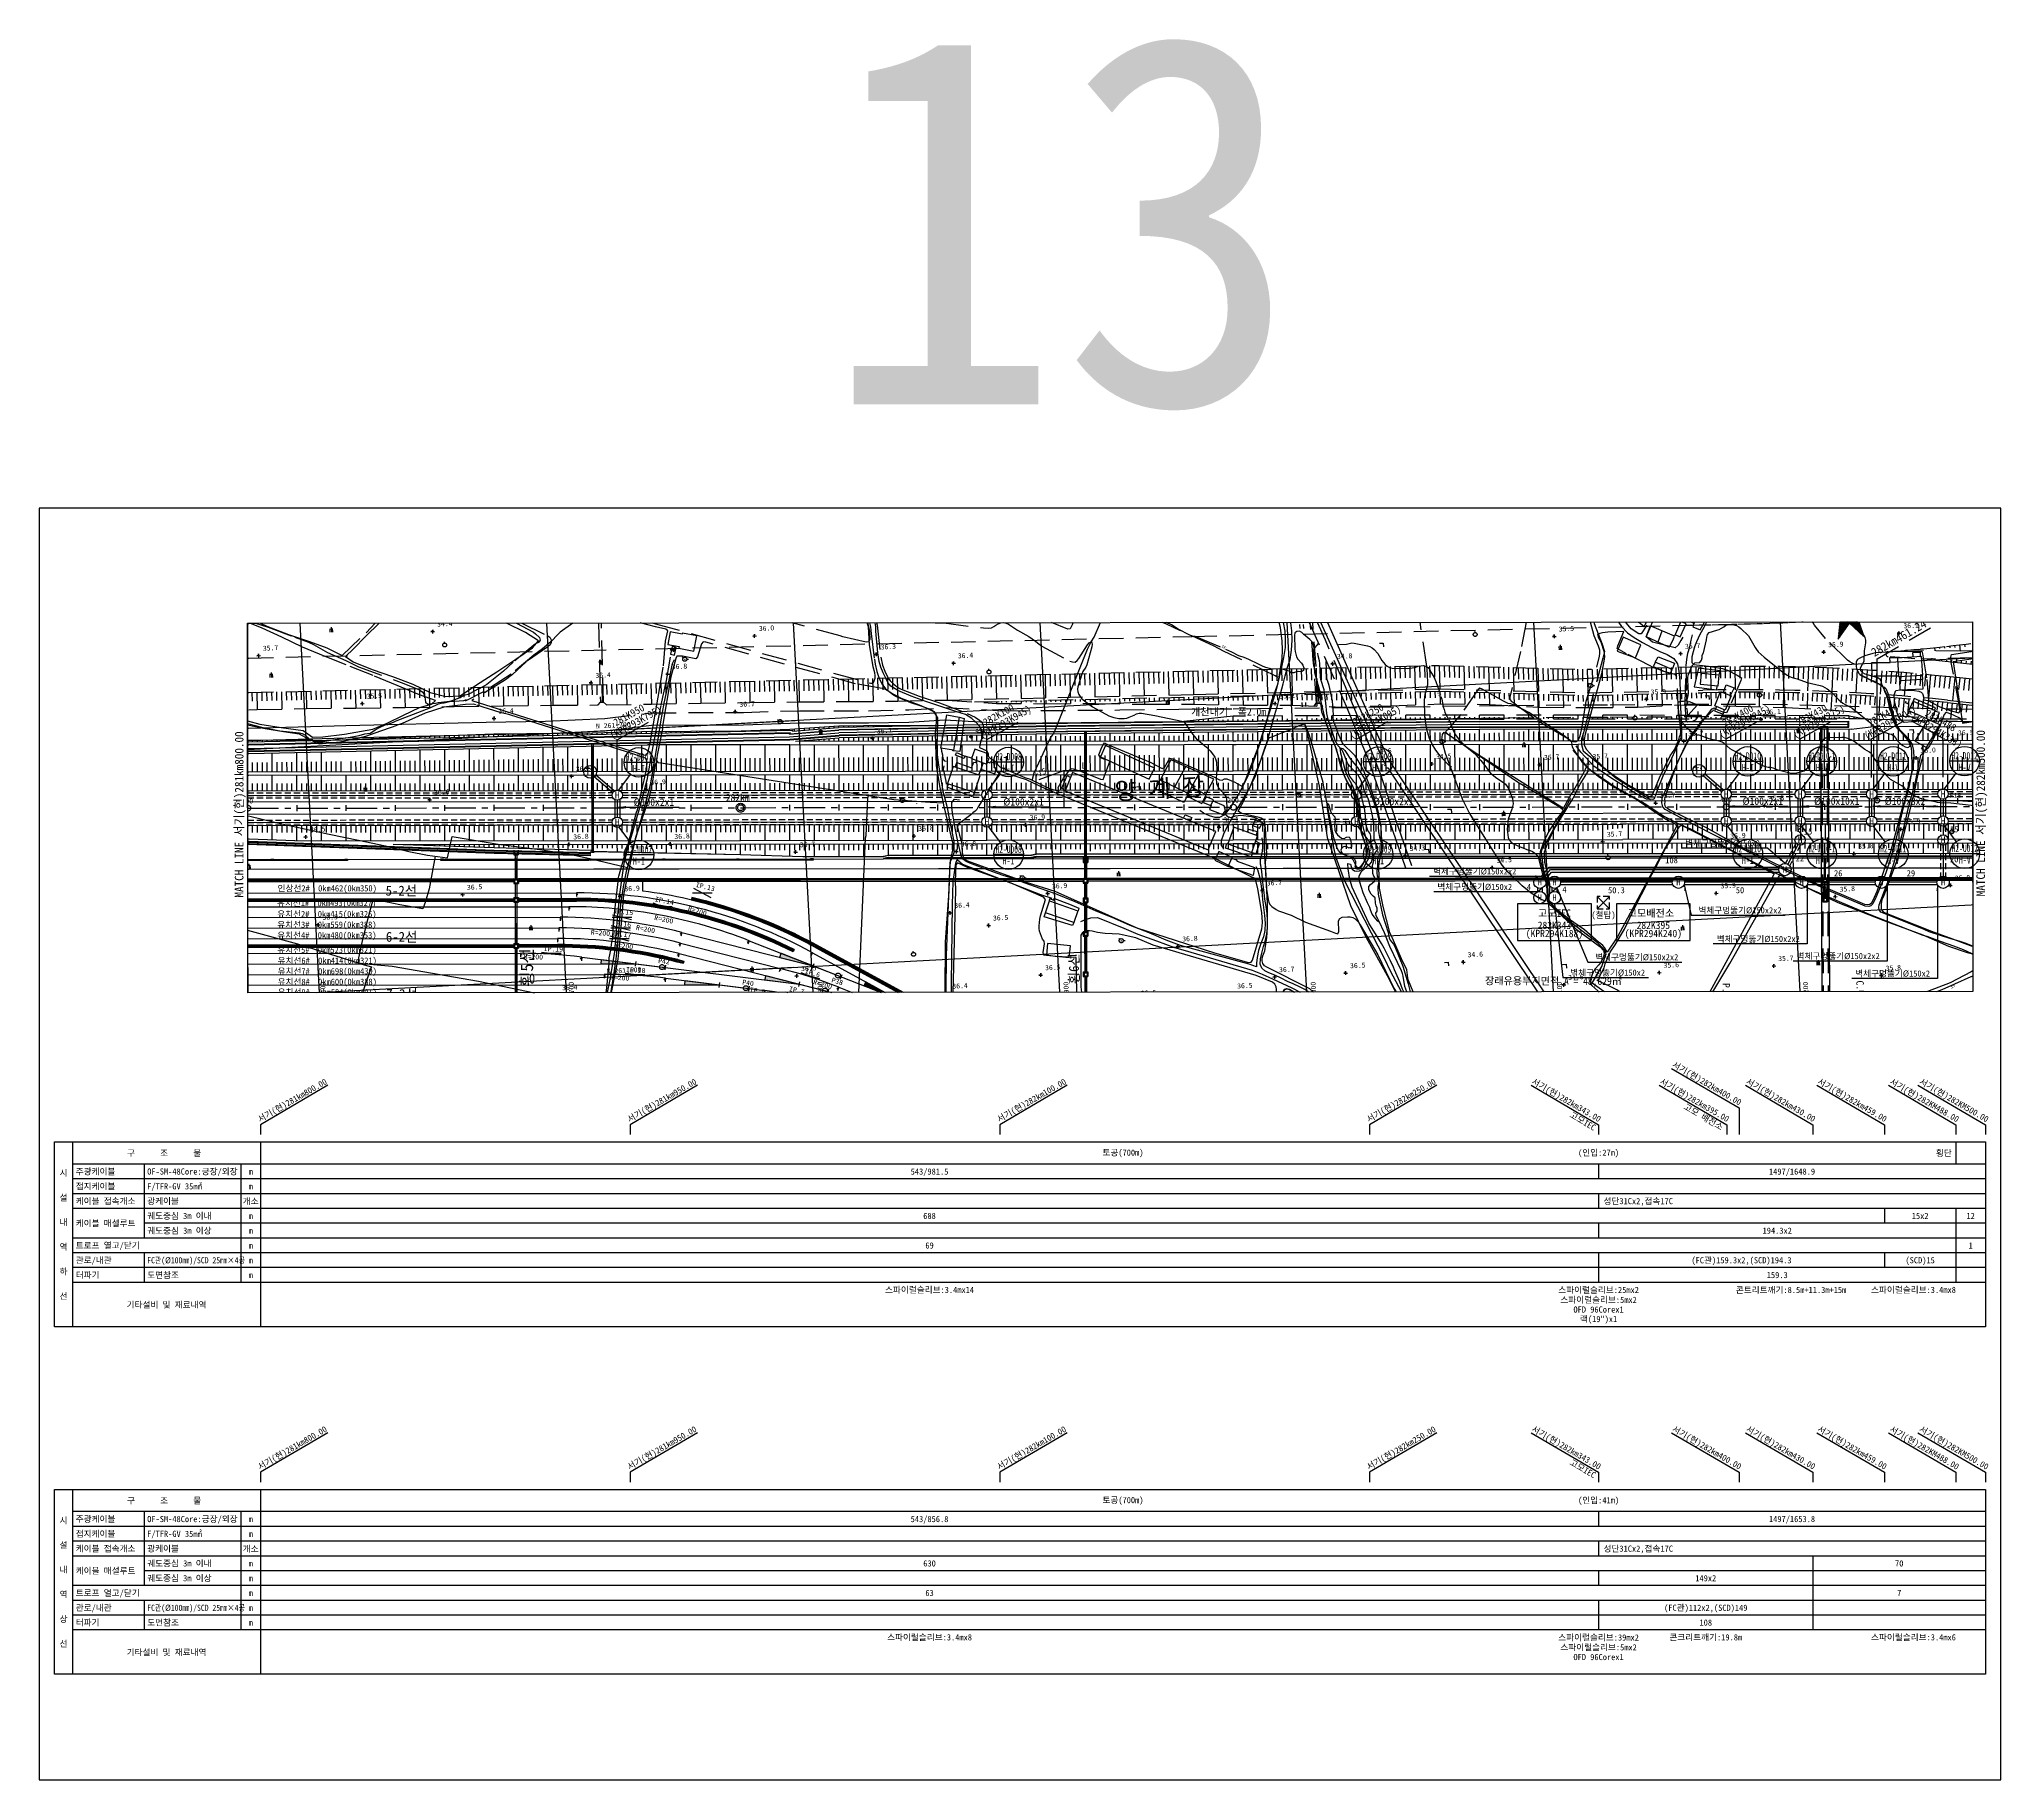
# Model space of a CAD drawing. Header units: millimetres. Extents: x 12262 to 13058, y 1103 to 1809.
import ezdxf
from ezdxf.enums import TextEntityAlignment as Align
from ezdxf.xclip import XClip

# ---------------------------------------------------------------- set-up
doc = ezdxf.new("R2010")
doc.units = ezdxf.units.MM
doc.header["$LTSCALE"] = 10
doc.header["$MEASUREMENT"] = 0
doc.header["$XCLIPFRAME"] = 2
for name, pattern in [('A-CENTR01', [2, 1.25, -0.25, 0.25, -0.25]), ('CENTERX2', [4, 2.5, -0.5, 0.5, -0.5]), ('DASHEDX2', [1.5, 1, -0.5]), ('HIDDEN', [0.375, 0.25, -0.125])]:
    doc.linetypes.add(name, pattern=pattern)
for name, color, linetype in [('ET-DSTA', 3, 'Continuous'), ('TN-CABL', 4, 'Continuous'), ('TN-MACL', 6, 'A-CENTR01'), ('TN-MANH', 4, 'Continuous'), ('TT-COMM-SYMB', 3, 'Continuous'), ('TT-MANH', 4, 'Continuous'), ('TT-TABL-LIN1', 4, 'Continuous'), ('TT-TABL-LIN2', 1, 'Continuous'), ('TT-TABL-TEX1', 6, 'Continuous'), ('TT-TABL-TEX2', 3, 'Continuous'), ('TT-TEXT', 3, 'Continuous'), ('TT-WIRE-EQPM', 6, 'Continuous'), ('TZ-BASE', 253, 'Continuous'), ('TZ-CABL', 4, 'Continuous'), ('TZ-LEAL', 1, 'Continuous'), ('TZ-LEAT', 3, 'Continuous'), ('TZ-MACT', 6, 'Continuous')]:
    doc.layers.add(name, color=color, linetype=linetype)
doc.layers.add('TX-PAPR', color=2, linetype='Continuous', plot=False)
doc.styles.add('GR', font='GulimChe.ttf')
doc.styles.get("Standard").update_dxf_attribs({"font": 'GulimChe.ttf'})
doc.linetypes.add('ZIGZAG', pattern='A,0.0001,-0.2,[131,ltypeshp.shx,S=0.2,R=0,X=-0.2,Y=0],-0.4,[131,ltypeshp.shx,S=0.2,R=180,X=0.2,Y=0],-0.2', length=0.8001)
doc.dimstyles.new('D1', dxfattribs={"dimtxt": 3, "dimasz": 2.5, "dimexe": 0.5, "dimexo": 0.5, "dimgap": 0.5, "dimtad": 1, "dimdec": 0, "dimzin": 1, "dimdsep": 46, "dimlunit": 6, "dimtxsty": 'Standard', "dimcen": 1, "dimclrd": 1, "dimclre": 1, "dimclrt": 3, "dimadec": 0, "dimazin": 0, "dimtfac": 1, "dimtdec": 0, "dimtix": 1, "dimtmove": 2, "dimatfit": 3, "dimfxl": 0, "dimtvp": 2, "dimlwd": -1, "dimlwe": -1, "dimarcsym": 0})
doc.dimstyles.get("Standard").update_dxf_attribs({"dimtxt": 0.18, "dimasz": 0.18, "dimexe": 0.18, "dimexo": 0.0625, "dimgap": 0.09, "dimtad": 0, "dimtih": 1, "dimtoh": 1, "dimdec": 4, "dimzin": 0, "dimdsep": 46, "dimtxsty": 'Standard', "dimcen": 0.09, "dimadec": 0, "dimazin": 0, "dimtfac": 1, "dimtdec": 4, "dimtofl": 0, "dimtmove": 0, "dimatfit": 3, "dimfxl": 0, "dimtolj": 1, "dimtzin": 0, "dimarcsym": 0})

msp = doc.modelspace()

# ---------------------------------------------------------------- texts
at = {"layer": 'ET-DSTA'}
for s, p in [('282K343', (12876.77, 1449.77)), ('고모IEC', (12876.77, 1454.77)), ('고모배전소 ', (12916.89, 1454.77)), ('282K395', (12916.89, 1449.77)), ('(KPR294K188)', (12876.77, 1446.24)), ('(KPR294K240)', (12916.89, 1446.24))]:
    msp.add_text(s, height=3, rotation=0.00219, dxfattribs=at).set_placement(p, align=Align.MIDDLE)
at = {"layer": 'TN-MANH', "linetype": 'ByBlock'}
for p in [(12946.47, 1503.01), (12976.47, 1503.01), (13005.47, 1503.01), (13034.45, 1503.08), (12496.47, 1502.61), (12646.47, 1502.74), (12796.45, 1502.87), (12496.48, 1491.61), (12646.48, 1491.74), (12796.46, 1491.87), (12946.48, 1492.01), (12976.48, 1492.01), (13005.48, 1492.01), (13034.46, 1492.08), (12976.48, 1484.37), (13034.46, 1484.37)]:
    msp.add_text('H', height=3, dxfattribs=at).set_placement(p, align=Align.MIDDLE)
at = {"layer": 'TT-COMM-SYMB'}
msp.add_text('(철탑)', height=2.5, dxfattribs=at).set_placement((12896.68, 1453.89), align=Align.MIDDLE)
at = {"layer": 'TT-MANH'}
for p in [(12970.29, 1472.41), (12870.85, 1467.24), (12876.77, 1467.24), (12927.07, 1467.24), (12977.07, 1467.24), (13009.46, 1467.24), (13034.46, 1467.24), (12870.85, 1461.06), (12876.77, 1461.06)]:
    msp.add_text('H', height=2.5, dxfattribs=at).set_placement(p, align=Align.MIDDLE)
at = {"layer": 'TT-TABL-TEX2'}
for s, p in [('토공(700m)', (12701.68, 1357.37)), ('(인입:27m)', (12894.68, 1357.37)), ('스파이럴슬리브:25mx2', (12894.68, 1301.87)), ('스파이럴슬리브:5mx2', (12894.68, 1297.87)), ('콘트리트깨기:8.5m+11.3m+15m', (12972.79, 1301.87)), ('OFD 96Corex1', (12894.68, 1293.87)), ('랙(19")x1', (12894.68, 1289.87)), ('토공(700m)', (12701.68, 1216.35)), ('(인입:41m)', (12894.68, 1216.35)), ('스파이럴슬리브:39mx2', (12894.68, 1160.85)), ('스파이럴슬리브:5mx2', (12894.68, 1156.85)), ('OFD 96Corex1', (12894.68, 1152.85))]:
    msp.add_text(s, height=2.5, dxfattribs=at).set_placement(p, align=Align.MIDDLE)
for s, p in [('횡단 ', (13039.68, 1357.37)), ('스파이럴슬리브:3.4mx8', (13039.68, 1301.87)), ('스파이럴슬리브:3.4mx6', (13039.68, 1160.85))]:
    msp.add_text(s, height=2.5, dxfattribs=at).set_placement(p, align=Align.MIDDLE_RIGHT)
for s, p in [('543/981.5', (12623.18, 1349.87)), ('1497/1648.9', (12973.18, 1349.87)), ('688', (12623.18, 1331.87)), ('15x2', (13025.18, 1331.87)), ('12', (13045.68, 1331.87)), ('194.3x2', (12967.18, 1325.87)), ('69', (12623.18, 1319.87)), ('(FC관)159.3x2,(SCD)194.3', (12952.68, 1313.87)), ('(SCD)15', (13025.18, 1313.87)), ('1', (13045.68, 1319.87)), ('159.3', (12967.18, 1307.87)), ('스파이럴슬리브:3.4mx14', (12623.18, 1301.87)), ('543/856.8', (12623.18, 1208.85)), ('1497/1653.8', (12973.18, 1208.85)), ('630', (12623.18, 1190.85)), ('149x2', (12938.18, 1184.85)), ('70', (13016.68, 1190.85)), ('63', (12623.18, 1178.85)), ('7', (13016.68, 1178.85)), ('(FC관)112x2,(SCD)149', (12938.18, 1172.85)), ('스파이럴슬리브:3.4mx8', (12623.18, 1160.85)), ('콘크리트깨기:19.8m', (12938.18, 1160.85)), ('108', (12938.18, 1166.85))]:
    msp.add_text(s, height=2.5, dxfattribs=at).set_placement(p, align=Align.MIDDLE_CENTER)
for p in [(12896.68, 1337.87), (12896.68, 1196.85)]:
    msp.add_text('성단31Cx2,접속17C', height=2.5, dxfattribs=at).set_placement(p, align=Align.MIDDLE_LEFT)
at = {"layer": 'TT-TEXT'}
for s, p in [('15', (12979.69, 1486.62)), ('15', (13038.98, 1487.53)), ('108', (12924.3, 1474.96)), ('22', (12976.37, 1475.69)), ('20', (13038.98, 1475.33)), ('4', (12866.42, 1464.08)), ('4', (12880.85, 1463.08)), ('50.3', (12901.92, 1462.79)), ('50', (12952.07, 1462.79)), ('26', (12991.93, 1469.66)), ('29', (13021.44, 1469.66))]:
    msp.add_text(s, height=2.5, dxfattribs=at).set_placement(p, align=Align.CENTER)
at = {"layer": 'TT-WIRE-EQPM'}
for p in [(12485.48, 1512.05), (12935.48, 1512.44)]:
    msp.add_text('T1', height=3, dxfattribs=at).set_placement(p, align=Align.MIDDLE)
at = {"layer": 'TX-PAPR'}
msp.add_text('13', height=150, dxfattribs=at).set_placement((12676.68, 1736.18), align=Align.MIDDLE_CENTER)
at = {"layer": 'TZ-BASE', "width": 0.8}
msp.add_text('H-I', height=3, dxfattribs=at).set_placement((12655.25, 1475.96), align=Align.MIDDLE)
at = {"layer": 'TZ-LEAT'}
for s, rotation, p in [('서기(현)282km400.00', 330, (12937.99, 1384.56)), ('서기(현)281km800.00', 30, (12365.18, 1377.66)), ('서기(현)281km950.00', 30, (12515.18, 1377.66)), ('서기(현)282km100.00', 30, (12665.18, 1377.66)), ('서기(현)282km250.00', 30, (12815.18, 1377.66)), ('서기(현)282km343.00', 330, (12880.99, 1377.78)), ('서기(현)282km395.00', 330, (12932.99, 1377.78)), ('서기(현)282km430.00', 330, (12967.99, 1377.78)), ('서기(현)282km459.00', 330, (12996.99, 1377.78)), ('서기(현)282KM488.00', 330, (13026.29, 1377.7)), ('서기(현)282KM500.00', 330, (13038.29, 1377.7)), ('서기(현)281km800.00', 30, (12365.18, 1236.64)), ('서기(현)281km950.00', 30, (12515.18, 1236.64)), ('서기(현)282km100.00', 30, (12665.18, 1236.64)), ('서기(현)282km250.00', 30, (12815.18, 1236.64)), ('서기(현)282km343.00', 330, (12880.99, 1236.75)), ('서기(현)282km400.00', 330, (12937.99, 1236.75)), ('서기(현)282km430.00', 330, (12967.99, 1236.75)), ('서기(현)282km459.00', 330, (12996.99, 1236.75)), ('서기(현)282KM488.00', 330, (13026.29, 1236.67)), ('서기(현)282KM500.00', 330, (13038.29, 1236.67))]:
    msp.add_text(s, height=2.5, rotation=rotation, dxfattribs=at).set_placement(p, align=Align.CENTER)
for s, p in [('고모 배전소', (12928.93, 1375.43)), ('고모IEC', (12882.65, 1372.12)), ('고모IEC', (12882.65, 1231.1))]:
    msp.add_text(s, height=2.5, rotation=330, dxfattribs=at).set_placement(p)
at = {"layer": 'TZ-LEAT', "char_height": 2.5}
for s, insert, attachment_point in [('벽체구멍뚫기Ø150x2', (12960.19, 1481.52), 9), ('벽체구멍뚫기Ø150x2x2', (12861.28, 1470.14), 9), ('벽체구멍뚫기Ø150x2', (12859.59, 1463.85), 9), ('벽체구멍뚫기Ø150x2x2', (12935.2, 1454.34), 7), ('벽체구멍뚫기Ø150x2x2', (12976.36, 1442.72), 9), ('벽체구멍뚫기Ø150x2x2', (12893.29, 1435.34), 7), ('벽체구멍뚫기Ø150x2x2', (13008.76, 1435.78), 9), ('벽체구멍뚫기Ø150x2', (12883.2, 1429.06), 7), ('벽체구멍뚫기Ø150x2', (13029.17, 1428.7), 9)]:
    msp.add_mtext(s, dxfattribs=dict(at, insert=insert, attachment_point=attachment_point))
at = {"layer": 'TZ-MACT'}
for s, p in [('MATCH LINE 서기(현)282km500.00', (13049.74, 1495.29)), ('MATCH LINE 서기(현)281km800.00', (12343.01, 1494.76))]:
    msp.add_text(s, height=3.5, rotation=89.99781, dxfattribs=at).set_placement(p, align=Align.MIDDLE_CENTER)

# ---------------------------------------------------------------- blocks, each defined once
blk = doc.blocks.new('JD-FG1DGHDHG')
at = {"layer": 'TZ-BASE'}
for points in [[(143.52, -61.43), (157.45, -63.16), (143.41, -63.18)], [(216.45, -58.88), (229.52, -64), (215.92, -60.55)], [(177.52, -70), (191.45, -71.73), (177.41, -71.75)], [(210.24, -67.98), (223.84, -71.43), (209.91, -69.7)], [(250.88, -70.5), (263.21, -77.21), (250.14, -72.09)], [(247.29, -75.59), (260.36, -80.71), (246.75, -77.25)], [(281.21, -87.01), (293.54, -93.72), (280.47, -88.6)], [(240.15, -89.21), (253.76, -92.67), (239.82, -90.93)], [(278.94, -92.61), (292.01, -97.74), (278.4, -94.28)], [(273.12, -101.99), (286.73, -105.44), (272.8, -103.71)], [(308.89, -111.07), (322.49, -114.53), (309.42, -109.4)], [(310.8, -105.11), (323.88, -110.23), (311.54, -103.52)], [(343.96, -119.98), (357.56, -123.44), (344.49, -118.31)], [(344.43, -126.34), (358.36, -128.08), (344.76, -124.62)], [(179.31, -133.34), (193.35, -133.33), (179.42, -135.09)], [(378.7, -130.61), (392.63, -132.35), (379.03, -128.89)], [(110.9, -143.75), (124.83, -141.99), (110.79, -142)], [(145.16, -139.42), (159.09, -137.66), (145.05, -137.67)], [(330.23, -141.21), (344.27, -141.2), (330.34, -139.46)], [(378.32, -141.17), (392.36, -141.15), (378.43, -142.91)], [(442.47, -138.56), (428.54, -136.82), (442.58, -136.81)], [(442.58, -141.11), (428.54, -141.12), (442.47, -139.36)], [(448.88, -138.55), (462.8, -136.79), (448.76, -136.8)], [(448.77, -141.1), (462.81, -141.09), (448.88, -139.36)], [(130.03, -147.64), (116.1, -149.4), (130.14, -149.39)], [(314.69, -150.97), (328.62, -149.21), (314.58, -149.22)], [(66.41, -157.44), (52.37, -157.46), (66.3, -155.7)]]:
    blk.add_hatch(color=256, dxfattribs=at).paths.add_polyline_path(points)
at = {"layer": 'TZ-BASE', "linetype": 'DASHEDX2'}
for p, q in [((-0.57, 136.62), (-0.12, 136.62)), ((-0.12, 136.62), (699.88, 136.62)), ((222.67, 135.65), (-0.11, 123.82)), ((240.44, 136.59), (149.31, 131.75)), ((173.24, 136.34, 32), (163.75, 134.25, 32)), ((172.35, 136.17, 33), (163.9, 134.45, 33)), ((176.67, 136.47, 33), (172.35, 136.17, 33)), ((174.48, 136.5, 32), (173.24, 136.34, 32)), ((175.54, 136.51, 32), (174.48, 136.5, 32)), ((176.61, 136.39, 32), (175.54, 136.51, 32)), ((177.65, 136.15, 32), (176.61, 136.39, 32)), ((177.74, 136.35, 33), (176.67, 136.47, 33)), ((178.66, 135.8, 32), (177.65, 136.15, 32)), ((178.78, 136.04, 33), (177.74, 136.35, 33)), ((179.73, 135.74, 32), (178.66, 135.8, 32)), ((179.86, 135.87, 33), (178.78, 136.04, 33)), ((181.64, 136.79, 32), (179.73, 135.74, 32)), ((180.92, 135.88, 33), (179.86, 135.87, 33)), ((181.97, 136.18, 33), (180.92, 135.88, 33)), ((182.71, 136.62, 32), (181.64, 136.79, 32)), ((182.91, 136.72, 33), (181.97, 136.18, 33)), ((183.75, 136.35, 32), (182.71, 136.62, 32)), ((183.95, 136.45, 33), (182.91, 136.72, 33)), ((184.44, 136.62, 32), (183.75, 136.35, 32)), ((184.93, 136.62, 33), (183.95, 136.45, 33)), ((218.09, 136.59), (222.25, 58.29)), ((221.46, 136.48, 32), (220.98, 136.62, 32)), ((222.53, 136.38, 32), (221.46, 136.48, 32)), ((223.59, 136.57, 32), (222.53, 136.38, 32)), ((223.67, 136.62, 32), (223.59, 136.57, 32)), ((248.56, 135.81, 33), (247.25, 134.08, 33)), ((249.45, 136.38, 33), (248.56, 135.81, 33)), ((250.51, 136.64, 33), (249.45, 136.38, 33)), ((251.57, 136.76, 33), (250.51, 136.64, 33)), ((265.58, 137.14, 33), (251.57, 136.76, 33)), ((268.7, 136.32, 33), (265.58, 137.14, 33)), ((269.71, 135.98, 33), (268.7, 136.32, 33)), ((273.74, 134.17, 33), (269.71, 135.98, 33)), ((306.73, 136.39, 32.25), (308.23, 136.46, 32.25)), ((307.48, 136.43, 32.25), (306.73, 136.39, 32.25)), ((307.52, 135.68, 32.25), (307.44, 137.17, 32.25)), ((307.44, 137.17, 32.25), (307.48, 136.43, 32.25)), ((357.75, 136.12, 32), (356.42, 136.62, 32)), ((356.72, 136.59, 33), (356.64, 136.62, 33)), ((359.91, 136.55, 33), (356.72, 136.59, 33)), ((359.89, 135.83, 32), (357.75, 136.12, 32)), ((363.02, 134.97, 32), (359.89, 135.83, 32)), ((360.99, 136.42, 33), (359.91, 136.55, 33)), ((361.99, 136.08, 33), (360.99, 136.42, 33)), ((363.89, 135.06, 33), (361.99, 136.08, 33)), ((376.24, 135.42, 32), (374.12, 135.22, 32)), ((377.31, 135.4, 32), (376.24, 135.42, 32)), ((379.46, 135, 32), (377.31, 135.4, 32)), ((419.47, 136.59, 33), (419.47, 136.56, 33)), ((419.47, 136.56, 33), (419.8, 135.55, 33)), ((419.8, 135.55, 33), (419.81, 134.44, 33)), ((422.87, 136, 33), (422.96, 136.59, 33)), ((423.72, 135.33, 33), (422.87, 136, 33)), ((425.58, 134.24, 33), (423.72, 135.33, 33)), ((454.62, 136.62, 32), (456.76, 133.03, 32)), ((467.23, 135.97, 33), (466.7, 135.02, 33)), ((467.98, 136.62, 33), (467.23, 135.97, 33)), ((469.84, 136.62, 33), (468.9, 136.2, 33)), ((468.9, 136.2, 33), (469.44, 135.27, 33)), ((540.33, 135.62, 36.45), (533.63, 133.65, 36.45)), ((546, 136.62, 36.45), (540.33, 135.62, 36.45)), ((553.62, 134.31, 33.22), (553.54, 135.81, 33.22)), ((553.54, 135.81, 33.22), (553.58, 135.06, 33.22)), ((566.14, 135.07, 36.45), (573.65, 136.62, 36.45)), ((573.76, 135.68, 34), (572.79, 135.17, 34)), ((577.65, 136.62, 34), (573.76, 135.68, 34)), ((584.31, 134.86, 35.5), (584.22, 136.53, 35.5)), ((585.53, 136.57, 35.5), (585.62, 134.93, 35.5)), ((629.4, 134.35, 35.5), (629.31, 136.03, 35.5)), ((630.62, 136.07, 35.5), (630.71, 134.42, 35.5)), ((650.12, 136.62, 34.21), (639.53, 133.07, 34.21)), ((646.64, 135.78, 34.21), (646.45, 135.4, 34.21)), ((647.47, 135.73, 34.21), (646.45, 135.39, 34.21)), ((646.46, 135.45, 34.21), (646.52, 135.41, 34.21)), ((646.48, 135.54, 34.21), (646.64, 135.45, 34.21)), ((646.51, 135.62, 34.21), (646.76, 135.49, 34.21)), ((646.56, 135.7, 34.21), (646.88, 135.54, 34.21)), ((646.79, 135.88, 34.21), (646.57, 135.43, 34.21)), ((646.62, 135.77, 34.21), (647, 135.58, 34.21)), ((646.91, 135.92, 34.21), (646.69, 135.47, 34.21)), ((646.7, 135.83, 34.21), (647.12, 135.62, 34.21)), ((646.79, 135.88, 34.21), (647.24, 135.66, 34.21)), ((647.02, 135.93, 34.21), (646.81, 135.51, 34.21)), ((646.92, 135.92, 34.21), (647.37, 135.7, 34.21)), ((647.12, 135.93, 34.21), (646.93, 135.55, 34.21)), ((647.21, 135.91, 34.21), (647.05, 135.59, 34.21)), ((647.1, 135.93, 34.21), (647.45, 135.75, 34.21)), ((647.29, 135.87, 34.21), (647.17, 135.63, 34.21)), ((647.37, 135.83, 34.21), (647.29, 135.67, 34.21)), ((647.44, 135.77, 34.21), (647.41, 135.71, 34.21)), ((673.34, 136.59, 35), (663.45, 133.77, 35)), ((685.95, 136.41, 36), (668.01, 131.7, 36)), ((678.4, 134.92, 34.53), (683.93, 136.62, 34.53)), ((678.8, 135.04, 34.53), (679.83, 135.36, 34.53)), ((679.47, 134.87, 34.53), (679.71, 135.32, 34.53)), ((679.62, 134.97, 34.53), (679.83, 135.35, 34.53)), ((679.82, 135.3, 34.53), (679.75, 135.34, 34.53)), ((687.11, 136.64, 36), (685.95, 136.41, 36)), ((686.09, 131.76, 36), (687.11, 136.64, 36)), ((690.43, 136.5, 35.78), (686.47, 136.53, 35.78)), ((694.77, 136.37, 35.78), (690.43, 136.5, 35.78)), ((699.43, 135.88, 35.78), (694.77, 136.37, 35.78)), ((699.88, 135.84, 35.78), (699.43, 135.88, 35.78)), ((118.65, 128.5, 32.52), (114.89, 127.02, 32.52)), ((118.25, 127.91, 32), (115.11, 126.49, 32)), ((119.34, 128.29, 32), (118.25, 127.91, 32)), ((121.08, 129.5, 32.52), (118.65, 128.5, 32.52)), ((120.47, 128.49, 32), (119.34, 128.29, 32)), ((121.62, 128.5, 32), (120.47, 128.49, 32)), ((123.75, 129.38, 32.52), (121.08, 129.5, 32.52)), ((123.91, 128.24, 32), (121.62, 128.5, 32)), ((125.75, 128.88, 32.52), (123.75, 129.38, 32.52)), ((127.45, 128.38, 32), (123.91, 128.24, 32)), ((129.57, 129.64, 32.52), (125.75, 128.88, 32.52)), ((128.03, 127.78, 32), (126.97, 127.7, 32)), ((132.25, 128.68, 32), (128.03, 127.78, 32)), ((134.61, 129.42, 32.52), (129.57, 129.64, 32.52)), ((141.8, 129.53, 32), (132.25, 128.68, 32)), ((139.07, 129.89, 32.52), (134.61, 129.42, 32.52)), ((141.23, 130.02, 32), (139.07, 129.89, 32)), ((143.35, 130.36, 32), (141.23, 130.02, 32)), ((142.86, 129.72, 32), (141.8, 129.53, 32)), ((147.88, 131.65, 32), (142.86, 129.72, 32)), ((149.67, 132, 32), (143.35, 130.36, 32)), ((148.94, 131.91, 32), (147.88, 131.65, 32)), ((162.15, 134, 32), (148.94, 131.91, 32)), ((150.68, 132.36, 32), (149.67, 132, 32)), ((151.65, 132.83, 32), (150.68, 132.36, 32)), ((153.68, 133.53, 32), (151.65, 132.83, 32)), ((154.75, 133.54, 32), (153.68, 133.53, 32)), ((155.82, 133.34, 32), (154.75, 133.54, 32)), ((158.02, 133.44, 32), (155.82, 133.34, 32)), ((161.19, 134.04, 32), (158.02, 133.44, 32)), ((162.14, 134.15, 32), (161.19, 134.04, 32)), ((163.31, 134.28, 32), (162.14, 134.15, 32)), ((163.75, 134.25, 32), (162.15, 134, 32)), ((181.76, 130.89, 32.76), (183.25, 130.97, 32.76)), ((182.51, 130.93, 32.76), (181.76, 130.89, 32.76)), ((182.55, 130.18, 32.76), (182.47, 131.68, 32.76)), ((182.47, 131.68, 32.76), (182.51, 130.93, 32.76)), ((201.06, 127.41, 35.5), (200.97, 129.08, 35.5)), ((215.7, 127.91, 33), (201.61, 127.1, 33)), ((202.28, 129.13, 35.5), (202.37, 127.48, 35.5)), ((216.72, 128.24, 33), (215.7, 127.91, 33)), ((216.09, 131.3, 33), (216.03, 130.23, 33)), ((216.03, 130.23, 33), (216.57, 129.3, 33)), ((216.98, 131.91, 33), (216.09, 131.3, 33)), ((216.57, 129.3, 33), (216.72, 128.24, 33)), ((219.09, 132.43, 33), (216.98, 131.91, 33)), ((220.16, 132.41, 33), (219.09, 132.43, 33)), ((221.2, 132.13, 33), (220.16, 132.41, 33)), ((222.27, 131.97, 33), (221.2, 132.13, 33)), ((223.31, 131.73, 33), (222.27, 131.97, 33)), ((224.02, 130.91, 33), (223.31, 131.73, 33)), ((224.39, 129.9, 33), (224.02, 130.91, 33)), ((224.93, 128.96, 33), (224.39, 129.9, 33)), ((225.77, 128.29, 33), (224.93, 128.96, 33)), ((226.78, 127.94, 33), (225.77, 128.29, 33)), ((227.86, 127.74, 33), (226.78, 127.94, 33)), ((228.93, 127.69, 33), (227.86, 127.74, 33)), ((234.31, 128.03, 33), (228.93, 127.69, 33)), ((240.65, 129.24, 33), (234.31, 128.03, 33)), ((235.78, 133.99, 32.71), (237.27, 134.07, 32.71)), ((236.53, 134.03, 32.71), (235.78, 133.99, 32.71)), ((236.57, 133.28, 32.71), (236.49, 134.78, 32.71)), ((236.49, 134.78, 32.71), (236.53, 134.03, 32.71)), ((241.66, 129.57, 33), (240.65, 129.24, 33)), ((242.56, 130.14, 33), (241.66, 129.57, 33)), ((243.19, 131.02, 33), (242.56, 130.14, 33)), ((243.54, 132.03, 33), (243.19, 131.02, 33)), ((244.25, 132.85, 33), (243.54, 132.03, 33)), ((246.28, 133.61, 33), (244.25, 132.85, 33)), ((247.25, 134.08, 33), (246.28, 133.61, 33)), ((249.75, 128.86, 33.22), (251.25, 128.94, 33.22)), ((250.5, 128.9, 33.22), (249.75, 128.86, 33.22)), ((250.54, 128.15, 33.22), (250.46, 129.65, 33.22)), ((250.46, 129.65, 33.22), (250.5, 128.9, 33.22)), ((257.37, 130.26, 35.5), (257.28, 131.93, 35.5)), ((258.59, 131.97, 35.5), (258.67, 130.33, 35.5)), ((274.78, 133.86, 33), (273.74, 134.17, 33)), ((279.04, 133.02, 33), (274.78, 133.86, 33)), ((292, 133.28, 33), (279.04, 133.02, 33)), ((296.28, 132.83, 33), (292, 133.28, 33)), ((300.51, 131.92, 33), (296.28, 132.83, 33)), ((303.51, 130.64, 33), (300.51, 131.92, 33)), ((304.55, 130.4, 33), (303.51, 130.64, 33)), ((305.63, 130.23, 33), (304.55, 130.4, 33)), ((307.76, 130.08, 33), (305.63, 130.23, 33)), ((316.52, 130.51, 33), (307.76, 130.08, 33)), ((314.58, 130.97, 35.5), (314.49, 132.64, 35.5)), ((315.8, 132.69, 35.5), (315.89, 131.04, 35.5)), ((318.64, 130.78, 33), (316.52, 130.51, 33)), ((330.61, 131.35, 33), (318.64, 130.78, 33)), ((331.68, 131.26, 33), (330.61, 131.35, 33)), ((334.81, 130.55, 33), (331.68, 131.26, 33)), ((335.88, 130.38, 33), (334.81, 130.55, 33)), ((336.95, 130.36, 33), (335.88, 130.38, 33)), ((344.56, 130.81, 33), (336.95, 130.36, 33)), ((341.8, 126.33, 33.31), (358.75, 127.69, 33.31)), ((347.72, 131.55, 33), (344.56, 130.81, 33)), ((352.83, 133.24, 33), (347.72, 131.55, 33)), ((354.94, 133.79, 33), (352.83, 133.24, 33)), ((353.81, 131.24, 35.5), (353.72, 132.91, 35.5)), ((357.1, 133.96, 33), (354.94, 133.79, 33)), ((355.03, 132.96, 35.5), (355.12, 131.31, 35.5)), ((358.17, 133.9, 33), (357.1, 133.96, 33)), ((359.24, 133.74, 33), (358.17, 133.9, 33)), ((358.75, 127.69, 33.31), (362.47, 127.97, 33.31)), ((362.36, 132.99, 33), (359.24, 133.74, 33)), ((363.41, 132.64, 33), (362.36, 132.99, 33)), ((362.47, 127.97, 33.31), (367.49, 128.3, 33.31)), ((366.06, 133.76, 32), (363.02, 134.97, 32)), ((367.29, 130.76, 33), (363.41, 132.64, 33)), ((364.9, 134.65, 33), (363.89, 135.06, 33)), ((364.2, 126.11, 33.58), (364.12, 127.6, 33.58)), ((364.12, 127.6, 33.58), (364.16, 126.85, 33.58)), ((366.79, 133.63, 33), (364.9, 134.65, 33)), ((368.14, 133.21, 32), (366.06, 133.76, 32)), ((367.81, 133.21, 33), (366.79, 133.63, 33)), ((368.36, 130.66, 33), (367.29, 130.76, 33)), ((367.49, 128.3, 33.31), (371.72, 128.24, 33.31)), ((368.85, 132.98, 33), (367.81, 133.21, 33)), ((369.21, 133.15, 32), (368.14, 133.21, 32)), ((369.42, 130.85, 33), (368.36, 130.66, 33)), ((369.9, 133.24, 33), (368.85, 132.98, 33)), ((370.26, 133.45, 32), (369.21, 133.15, 32)), ((370.47, 131.15, 33), (369.42, 130.85, 33)), ((371.73, 134.35, 33), (369.9, 133.24, 33)), ((372.06, 134.6, 32), (370.26, 133.45, 32)), ((371.48, 131.55, 33), (370.47, 131.15, 33)), ((372.45, 132.02, 33), (371.48, 131.55, 33)), ((371.72, 128.24, 33.31), (376.99, 127.09, 33.31)), ((372.74, 134.75, 33), (371.73, 134.35, 33)), ((373.07, 135.03, 32), (372.06, 134.6, 32)), ((373.47, 132.39, 33), (372.45, 132.02, 33)), ((373.8, 134.9, 33), (372.74, 134.75, 33)), ((374.12, 135.22, 32), (373.07, 135.03, 32)), ((374.53, 132.54, 33), (373.47, 132.39, 33)), ((375.97, 134.96, 33), (373.8, 134.9, 33)), ((375.59, 132.55, 33), (374.53, 132.54, 33)), ((376.66, 132.46, 33), (375.59, 132.55, 33)), ((377.04, 134.84, 33), (375.97, 134.96, 33)), ((378.81, 132.09, 33), (376.66, 132.46, 33)), ((378.08, 134.53, 33), (377.04, 134.84, 33)), ((379.09, 134.11, 33), (378.08, 134.53, 33)), ((383.09, 131.68, 33), (378.81, 132.09, 33)), ((380.14, 133.77, 33), (379.09, 134.11, 33)), ((392.75, 134.14, 32), (379.46, 135, 32)), ((381.21, 133.64, 33), (380.14, 133.77, 33)), ((384.41, 133.5, 33), (381.21, 133.64, 33)), ((394.82, 131.5, 33), (383.09, 131.68, 33)), ((389.84, 133.67, 33), (384.41, 133.5, 33)), ((390.91, 133.5, 33), (389.84, 133.67, 33)), ((393.08, 133.57, 33), (390.91, 133.5, 33)), ((395.96, 133.71, 32), (392.75, 134.14, 32)), ((395.21, 133.45, 33), (393.08, 133.57, 33)), ((395.89, 131.29, 33), (394.82, 131.5, 33)), ((396.29, 133.25, 33), (395.21, 133.45, 33)), ((396.94, 130.99, 33), (395.89, 131.29, 33)), ((397.01, 133.37, 32), (395.96, 133.71, 32)), ((398.24, 132.34, 33), (396.29, 133.25, 33)), ((397.95, 130.61, 33), (396.94, 130.99, 33)), ((398.97, 132.43, 32), (397.01, 133.37, 32)), ((400.75, 129.03, 33), (397.95, 130.61, 33)), ((399.32, 132.21, 33), (398.24, 132.34, 33)), ((400.01, 132.19, 32), (398.97, 132.43, 32)), ((401.48, 132.24, 33), (399.32, 132.21, 33)), ((401.06, 132.49, 32), (400.01, 132.19, 32)), ((402.68, 128.08, 33), (400.75, 129.03, 33)), ((402.12, 132.64, 32), (401.06, 132.49, 32)), ((402.49, 131.89, 33), (401.48, 132.24, 33)), ((402.2, 126.91, 35.5), (402.11, 128.58, 35.5)), ((404.2, 132.02, 32), (402.12, 132.64, 32)), ((403.53, 131.66, 33), (402.49, 131.89, 33)), ((403.69, 127.74, 33), (402.68, 128.08, 33)), ((403.42, 128.63, 35.5), (403.51, 126.98, 35.5)), ((404.6, 131.63, 33), (403.53, 131.66, 33)), ((411.1, 126.26, 33), (403.69, 127.74, 33)), ((405.26, 132.21, 32), (404.2, 132.02, 32)), ((405.66, 131.79, 33), (404.6, 131.63, 33)), ((406.28, 132.54, 32), (405.26, 132.21, 32)), ((406.59, 132.36, 33), (405.66, 131.79, 33)), ((407.33, 132.7, 32), (406.28, 132.54, 32)), ((407.56, 132.87, 33), (406.59, 132.36, 33)), ((408.4, 132.6, 32), (407.33, 132.7, 32)), ((408.62, 132.98, 33), (407.56, 132.87, 33)), ((410.52, 132.16, 32), (408.4, 132.6, 32)), ((409.7, 132.78, 33), (408.62, 132.98, 33)), ((410.71, 132.4, 33), (409.7, 132.78, 33)), ((411.59, 132, 32), (410.52, 132.16, 32)), ((411.78, 132.24, 33), (410.71, 132.4, 33)), ((412.65, 132.22, 32), (411.59, 132, 32)), ((412.68, 132.85, 33), (411.78, 132.24, 33)), ((413.32, 133.07, 32), (412.65, 132.22, 32)), ((413.09, 133.86, 33), (412.68, 132.85, 33)), ((413.69, 134.77, 33), (413.09, 133.86, 33)), ((413.92, 133.99, 32), (413.32, 133.07, 32)), ((414.75, 134.96, 33), (413.69, 134.77, 33)), ((414.7, 134.73, 32), (413.92, 133.99, 32)), ((415.71, 135.09, 32), (414.7, 134.73, 32)), ((415.81, 134.91, 33), (414.75, 134.96, 33)), ((415.55, 128.38, 32), (415.79, 129.42, 32)), ((416.16, 127.48, 32), (415.55, 128.38, 32)), ((416.79, 134.93, 32), (415.71, 135.09, 32)), ((415.79, 129.42, 32), (416.65, 130.06, 32)), ((415.79, 128.26, 33), (415.85, 129.33, 33)), ((415.95, 127.1, 33), (415.79, 128.26, 33)), ((416.87, 135.06, 33), (415.81, 134.91, 33)), ((415.85, 129.33, 33), (416.6, 130.11, 33)), ((417.01, 126.81, 32), (416.16, 127.48, 32)), ((416.6, 130.11, 33), (417.65, 130.34, 33)), ((416.65, 130.06, 32), (417.63, 130.49, 32)), ((417.73, 134.44, 32), (416.79, 134.93, 32)), ((417.82, 134.53, 33), (416.87, 135.06, 33)), ((417.63, 130.49, 32), (418.56, 131.03, 32)), ((417.65, 130.34, 33), (419.81, 130.47, 33)), ((418.62, 133.77, 32), (417.73, 134.44, 32)), ((418.8, 134.08, 33), (417.82, 134.53, 33)), ((418.56, 131.03, 32), (419.27, 131.84, 32)), ((419.26, 132.91, 32), (418.62, 133.77, 32)), ((419.81, 134.44, 33), (418.8, 134.08, 33)), ((419.27, 131.84, 32), (419.26, 132.91, 32)), ((419.81, 130.47, 33), (420.87, 130.62, 33)), ((420.87, 130.62, 33), (421.93, 130.88, 33)), ((421.93, 130.88, 33), (422.94, 131.25, 33)), ((422.94, 131.25, 33), (423.91, 131.75, 33)), ((423.91, 131.75, 33), (424.97, 131.87, 33)), ((424.97, 131.87, 33), (426.04, 131.81, 33)), ((426.55, 133.79, 33), (425.58, 134.24, 33)), ((426.04, 131.81, 33), (427.1, 131.89, 33)), ((427.6, 133.51, 33), (426.55, 133.79, 33)), ((427.1, 131.89, 33), (428, 132.5, 33)), ((428, 132.5, 33), (427.6, 133.51, 33)), ((453.12, 127.38, 33), (452.07, 127.12, 33)), ((454.2, 128.33, 32), (452.33, 127.25, 32)), ((456.16, 128.47, 33), (453.12, 127.38, 33)), ((463.53, 128.4, 33), (454.04, 126.26, 33)), ((456.14, 129.27, 32), (454.2, 128.33, 32)), ((457, 129.95, 32), (456.14, 129.27, 32)), ((457.21, 128.77, 33), (456.16, 128.47, 33)), ((456.76, 133.03, 32), (457.16, 132.02, 32)), ((457.34, 130.96, 32), (457, 129.95, 32)), ((457.16, 132.02, 32), (457.34, 130.96, 32)), ((463.66, 129.27, 33), (457.21, 128.77, 33)), ((458.82, 126.64, 35.5), (458.73, 128.31, 35.5)), ((460.04, 128.36, 35.5), (460.13, 126.71, 35.5)), ((465.69, 128.56, 33), (463.53, 128.4, 33)), ((464.71, 129.46, 33), (463.66, 129.27, 33)), ((466.74, 130.23, 33), (464.71, 129.46, 33)), ((469.93, 129.11, 33), (465.69, 128.56, 33)), ((466.7, 135.02, 33), (467.31, 134.12, 33)), ((468.84, 130.78, 33), (466.74, 130.23, 33)), ((467.31, 134.12, 33), (469.45, 133.83, 33)), ((469.9, 130.9, 33), (468.84, 130.78, 33)), ((469.44, 135.27, 33), (470.48, 135.03, 33)), ((469.45, 133.83, 33), (473.72, 133.02, 33)), ((470.97, 130.81, 33), (469.9, 130.9, 33)), ((470.98, 129.4, 33), (469.93, 129.11, 33)), ((470.48, 135.03, 33), (473.67, 134.42, 33)), ((472.02, 130.5, 33), (470.97, 130.81, 33)), ((474.02, 130.53, 33), (470.98, 129.4, 33)), ((473.07, 130.79, 33), (472.02, 130.5, 33)), ((473.85, 131.54, 33), (473.07, 130.79, 33)), ((473.67, 134.42, 33), (475.72, 133.77, 33)), ((473.72, 133.02, 33), (474.56, 132.35, 33)), ((474.56, 132.35, 33), (473.85, 131.54, 33)), ((474.99, 131, 33), (474.02, 130.53, 33)), ((476.79, 132.18, 33), (474.99, 131, 33)), ((475.72, 133.77, 33), (476.67, 133.24, 33)), ((476.67, 133.24, 33), (476.79, 132.18, 33)), ((481.08, 129.15, 34), (480.84, 128.1, 34)), ((480.84, 128.1, 34), (481.07, 127.05, 34)), ((481.71, 130.03, 34), (481.08, 129.15, 34)), ((482.42, 130.84, 34), (481.71, 130.03, 34)), ((483.06, 131.72, 34), (482.42, 130.84, 34)), ((483.77, 132.53, 34), (483.06, 131.72, 34)), ((484.55, 133.28, 34), (483.77, 132.53, 34)), ((485.45, 133.89, 34), (484.55, 133.28, 34)), ((486.38, 134.43, 34), (485.45, 133.89, 34)), ((487.39, 134.79, 34), (486.38, 134.43, 34)), ((488.45, 134.91, 34), (487.39, 134.79, 34)), ((488.15, 131.31, 34), (488.25, 132.38, 34)), ((488.41, 130.26, 34), (488.15, 131.31, 34)), ((488.25, 132.38, 34), (488.92, 133.23, 34)), ((488.78, 129.24, 34), (488.41, 130.26, 34)), ((489.3, 134.24, 34), (488.45, 134.91, 34)), ((490.94, 125.5, 34), (488.78, 129.24, 34)), ((488.92, 133.23, 34), (489.3, 134.24, 34)), ((501.9, 130.4, 34), (499.21, 127.01, 34)), ((502.72, 131.11, 34), (501.9, 130.4, 34)), ((503.4, 131.96, 34), (502.72, 131.11, 34)), ((503.41, 134.87, 34), (502.85, 133.96, 34)), ((502.85, 133.96, 34), (503.38, 133.02, 34)), ((503.12, 131.96, 35.5), (503.03, 133.63, 35.5)), ((503.38, 133.02, 34), (503.4, 131.96, 34)), ((504.42, 134.45, 34), (503.41, 134.87, 34)), ((504.34, 133.68, 35.5), (504.42, 132.03, 35.5)), ((505.37, 133.96, 34), (504.42, 134.45, 34)), ((508.59, 131.05, 34), (505.37, 133.96, 34)), ((509.53, 130.56, 34), (508.59, 131.05, 34)), ((510.57, 130.32, 34), (509.53, 130.56, 34)), ((515.92, 129.82, 34), (510.57, 130.32, 34)), ((522.38, 129.97, 34), (515.92, 129.82, 34)), ((526.84, 130.68, 36.45), (519.66, 126.88, 36.45)), ((523.42, 129.69, 34), (522.38, 129.97, 34)), ((524.24, 126.53, 34), (523.42, 129.69, 34)), ((533.63, 133.65, 36.45), (526.84, 130.68, 36.45)), ((529.34, 127.14, 36.45), (535.64, 129.34, 36.45)), ((535.64, 129.34, 36.45), (543.04, 131.41, 36.45)), ((554.51, 130.54, 34.21), (539.7, 129.84, 34.21)), ((543.04, 131.41, 36.45), (550.23, 132.55, 36.45)), ((546.23, 130.15, 34.21), (545.15, 130.1, 34.21)), ((545.45, 130.42, 34.21), (545.16, 130.1, 34.21)), ((545.18, 130.15, 34.21), (545.23, 130.1, 34.21)), ((545.22, 130.23, 34.21), (545.36, 130.1, 34.21)), ((545.62, 130.47, 34.21), (545.28, 130.1, 34.21)), ((545.28, 130.3, 34.21), (545.48, 130.11, 34.21)), ((545.35, 130.36, 34.21), (545.61, 130.12, 34.21)), ((545.74, 130.48, 34.21), (545.4, 130.11, 34.21)), ((545.42, 130.41, 34.21), (545.74, 130.12, 34.21)), ((545.51, 130.45, 34.21), (545.87, 130.13, 34.21)), ((545.85, 130.46, 34.21), (545.53, 130.11, 34.21)), ((545.62, 130.47, 34.21), (545.99, 130.13, 34.21)), ((545.94, 130.43, 34.21), (545.66, 130.12, 34.21)), ((545.75, 130.48, 34.21), (546.12, 130.14, 34.21)), ((546.02, 130.39, 34.21), (545.79, 130.13, 34.21)), ((546.1, 130.33, 34.21), (545.91, 130.13, 34.21)), ((545.93, 130.44, 34.21), (546.22, 130.17, 34.21)), ((546.16, 130.27, 34.21), (546.04, 130.14, 34.21)), ((546.21, 130.19, 34.21), (546.17, 130.14, 34.21)), ((550.23, 132.55, 36.45), (558.42, 133.8, 36.45)), ((551.44, 130.7, 34.21), (551.15, 130.39, 34.21)), ((552.23, 130.43, 34.21), (551.15, 130.38, 34.21)), ((551.17, 130.43, 34.21), (551.22, 130.38, 34.21)), ((551.22, 130.51, 34.21), (551.35, 130.39, 34.21)), ((551.61, 130.76, 34.21), (551.27, 130.38, 34.21)), ((551.27, 130.58, 34.21), (551.48, 130.39, 34.21)), ((551.34, 130.64, 34.21), (551.6, 130.4, 34.21)), ((551.74, 130.76, 34.21), (551.4, 130.39, 34.21)), ((551.42, 130.69, 34.21), (551.73, 130.41, 34.21)), ((551.51, 130.73, 34.21), (551.86, 130.41, 34.21)), ((551.84, 130.75, 34.21), (551.53, 130.4, 34.21)), ((551.61, 130.76, 34.21), (551.99, 130.42, 34.21)), ((551.94, 130.71, 34.21), (551.65, 130.4, 34.21)), ((551.74, 130.76, 34.21), (552.11, 130.42, 34.21)), ((552.02, 130.67, 34.21), (551.78, 130.41, 34.21)), ((552.09, 130.61, 34.21), (551.91, 130.41, 34.21)), ((551.92, 130.72, 34.21), (552.21, 130.45, 34.21)), ((552.15, 130.55, 34.21), (552.03, 130.42, 34.21)), ((552.2, 130.47, 34.21), (552.16, 130.43, 34.21)), ((552.83, 135.02, 33.22), (554.33, 135.1, 33.22)), ((553.58, 135.06, 33.22), (552.83, 135.02, 33.22)), ((572.56, 131.13, 34.21), (554.51, 130.54, 34.21)), ((557.44, 130.95, 34.21), (557.14, 130.63, 34.21)), ((558.22, 130.66, 34.21), (557.14, 130.62, 34.21)), ((557.16, 130.68, 34.21), (557.22, 130.63, 34.21)), ((557.21, 130.76, 34.21), (557.35, 130.63, 34.21)), ((557.61, 131, 34.21), (557.27, 130.63, 34.21)), ((557.27, 130.83, 34.21), (557.47, 130.64, 34.21)), ((557.34, 130.88, 34.21), (557.6, 130.64, 34.21)), ((557.74, 131, 34.21), (557.39, 130.63, 34.21)), ((557.42, 130.93, 34.21), (557.73, 130.64, 34.21)), ((557.51, 130.97, 34.21), (557.85, 130.65, 34.21)), ((557.84, 130.98, 34.21), (557.52, 130.64, 34.21)), ((557.61, 131, 34.21), (557.98, 130.65, 34.21)), ((557.93, 130.95, 34.21), (557.65, 130.64, 34.21)), ((557.74, 131, 34.21), (558.11, 130.66, 34.21)), ((558.02, 130.9, 34.21), (557.77, 130.65, 34.21)), ((558.09, 130.85, 34.21), (557.9, 130.65, 34.21)), ((557.92, 130.95, 34.21), (558.21, 130.69, 34.21)), ((558.15, 130.78, 34.21), (558.03, 130.65, 34.21)), ((558.2, 130.7, 34.21), (558.16, 130.66, 34.21)), ((558.42, 133.8, 36.45), (566.14, 135.07, 36.45)), ((563.44, 131.14, 34.21), (563.14, 130.83, 34.21)), ((564.22, 130.86, 34.21), (563.14, 130.82, 34.21)), ((563.16, 130.88, 34.21), (563.21, 130.83, 34.21)), ((563.21, 130.95, 34.21), (563.34, 130.83, 34.21)), ((563.61, 131.2, 34.21), (563.26, 130.83, 34.21)), ((563.27, 131.02, 34.21), (563.47, 130.83, 34.21)), ((563.33, 131.08, 34.21), (563.6, 130.84, 34.21)), ((563.73, 131.2, 34.21), (563.39, 130.83, 34.21)), ((563.41, 131.13, 34.21), (563.72, 130.84, 34.21)), ((563.5, 131.17, 34.21), (563.85, 130.85, 34.21)), ((563.84, 131.18, 34.21), (563.52, 130.84, 34.21)), ((563.61, 131.2, 34.21), (563.98, 130.85, 34.21)), ((563.93, 131.15, 34.21), (563.64, 130.84, 34.21)), ((563.74, 131.2, 34.21), (564.11, 130.85, 34.21)), ((564.01, 131.1, 34.21), (563.77, 130.84, 34.21)), ((564.08, 131.05, 34.21), (563.9, 130.85, 34.21)), ((563.92, 131.15, 34.21), (564.21, 130.88, 34.21)), ((564.14, 130.98, 34.21), (564.03, 130.85, 34.21)), ((564.2, 130.9, 34.21), (564.15, 130.86, 34.21)), ((570.21, 131.06, 34.21), (569.13, 131.02, 34.21)), ((569.43, 131.34, 34.21), (569.14, 131.03, 34.21)), ((569.16, 131.07, 34.21), (569.21, 131.02, 34.21)), ((569.2, 131.15, 34.21), (569.34, 131.03, 34.21)), ((569.6, 131.39, 34.21), (569.26, 131.02, 34.21)), ((569.26, 131.22, 34.21), (569.47, 131.03, 34.21)), ((569.33, 131.28, 34.21), (569.59, 131.03, 34.21)), ((569.73, 131.4, 34.21), (569.39, 131.03, 34.21)), ((569.41, 131.33, 34.21), (569.72, 131.04, 34.21)), ((569.5, 131.37, 34.21), (569.85, 131.04, 34.21)), ((569.84, 131.38, 34.21), (569.51, 131.03, 34.21)), ((569.61, 131.39, 34.21), (569.97, 131.05, 34.21)), ((569.93, 131.34, 34.21), (569.64, 131.04, 34.21)), ((569.73, 131.4, 34.21), (570.1, 131.05, 34.21)), ((570.01, 131.3, 34.21), (569.77, 131.04, 34.21)), ((570.08, 131.24, 34.21), (569.89, 131.04, 34.21)), ((569.92, 131.35, 34.21), (570.2, 131.08, 34.21)), ((570.14, 131.18, 34.21), (570.02, 131.05, 34.21)), ((570.19, 131.1, 34.21), (570.15, 131.05, 34.21)), ((593.4, 131.43, 34.21), (572.56, 131.13, 34.21)), ((572.79, 135.17, 34), (573.73, 134.68, 34)), ((573.73, 134.68, 34), (596.14, 133.91, 34)), ((576.21, 131.18, 34.21), (575.13, 131.17, 34.21)), ((575.44, 131.49, 34.21), (575.14, 131.18, 34.21)), ((575.16, 131.22, 34.21), (575.21, 131.17, 34.21)), ((575.21, 131.3, 34.21), (575.34, 131.17, 34.21)), ((575.61, 131.53, 34.21), (575.26, 131.17, 34.21)), ((575.27, 131.37, 34.21), (575.46, 131.17, 34.21)), ((575.33, 131.43, 34.21), (575.59, 131.18, 34.21)), ((575.74, 131.53, 34.21), (575.38, 131.17, 34.21)), ((575.41, 131.47, 34.21), (575.72, 131.18, 34.21)), ((575.5, 131.51, 34.21), (575.85, 131.18, 34.21)), ((575.84, 131.51, 34.21), (575.51, 131.17, 34.21)), ((575.61, 131.53, 34.21), (575.97, 131.18, 34.21)), ((575.93, 131.48, 34.21), (575.64, 131.18, 34.21)), ((575.74, 131.53, 34.21), (576.1, 131.18, 34.21)), ((576.01, 131.43, 34.21), (575.77, 131.18, 34.21)), ((576.08, 131.37, 34.21), (575.89, 131.18, 34.21)), ((575.92, 131.48, 34.21), (576.2, 131.21, 34.21)), ((576.14, 131.31, 34.21), (576.02, 131.18, 34.21)), ((576.19, 131.23, 34.21), (576.15, 131.18, 34.21)), ((582.21, 131.27, 34.21), (581.13, 131.25, 34.21)), ((581.44, 131.57, 34.21), (581.14, 131.26, 34.21)), ((581.16, 131.31, 34.21), (581.21, 131.26, 34.21)), ((581.21, 131.38, 34.21), (581.34, 131.26, 34.21)), ((581.61, 131.62, 34.21), (581.26, 131.26, 34.21)), ((581.26, 131.45, 34.21), (581.46, 131.26, 34.21)), ((581.33, 131.51, 34.21), (581.59, 131.26, 34.21)), ((581.73, 131.62, 34.21), (581.38, 131.26, 34.21)), ((581.41, 131.56, 34.21), (581.72, 131.26, 34.21)), ((581.5, 131.6, 34.21), (581.85, 131.26, 34.21)), ((581.84, 131.6, 34.21), (581.51, 131.26, 34.21)), ((581.61, 131.62, 34.21), (581.97, 131.27, 34.21)), ((581.93, 131.56, 34.21), (581.64, 131.26, 34.21)), ((581.74, 131.62, 34.21), (582.1, 131.27, 34.21)), ((582.01, 131.52, 34.21), (581.77, 131.26, 34.21)), ((582.08, 131.46, 34.21), (581.89, 131.27, 34.21)), ((581.92, 131.57, 34.21), (582.2, 131.3, 34.21)), ((582.14, 131.39, 34.21), (582.02, 131.27, 34.21)), ((582.19, 131.31, 34.21), (582.15, 131.27, 34.21)), ((587.44, 131.66, 34.21), (587.13, 131.35, 34.21)), ((588.21, 131.35, 34.21), (587.13, 131.34, 34.21)), ((587.16, 131.39, 34.21), (587.21, 131.34, 34.21)), ((587.2, 131.47, 34.21), (587.33, 131.34, 34.21)), ((587.61, 131.7, 34.21), (587.26, 131.34, 34.21)), ((587.26, 131.54, 34.21), (587.46, 131.34, 34.21)), ((587.33, 131.6, 34.21), (587.59, 131.35, 34.21)), ((587.73, 131.7, 34.21), (587.38, 131.34, 34.21)), ((587.41, 131.64, 34.21), (587.72, 131.35, 34.21)), ((587.5, 131.68, 34.21), (587.84, 131.35, 34.21)), ((587.84, 131.68, 34.21), (587.51, 131.34, 34.21)), ((587.61, 131.7, 34.21), (587.97, 131.35, 34.21)), ((587.93, 131.65, 34.21), (587.64, 131.35, 34.21)), ((587.74, 131.7, 34.21), (588.1, 131.35, 34.21)), ((588.01, 131.6, 34.21), (587.76, 131.35, 34.21)), ((588.08, 131.54, 34.21), (587.89, 131.35, 34.21)), ((587.92, 131.65, 34.21), (588.2, 131.38, 34.21)), ((588.14, 131.48, 34.21), (588.02, 131.35, 34.21)), ((588.19, 131.4, 34.21), (588.15, 131.35, 34.21)), ((607.81, 127.9, 34), (589.82, 125.1, 34)), ((593.44, 131.74, 34.21), (593.13, 131.44, 34.21)), ((594.21, 131.42, 34.21), (593.13, 131.43, 34.21)), ((593.16, 131.48, 34.21), (593.21, 131.43, 34.21)), ((593.21, 131.56, 34.21), (593.33, 131.43, 34.21)), ((593.62, 131.78, 34.21), (593.25, 131.43, 34.21)), ((593.27, 131.63, 34.21), (593.46, 131.43, 34.21)), ((593.34, 131.68, 34.21), (593.59, 131.42, 34.21)), ((593.74, 131.78, 34.21), (593.38, 131.43, 34.21)), ((615.93, 131.09, 34.21), (593.4, 131.43, 34.21)), ((593.42, 131.73, 34.21), (593.72, 131.42, 34.21)), ((593.85, 131.76, 34.21), (593.51, 131.43, 34.21)), ((593.51, 131.76, 34.21), (593.84, 131.42, 34.21)), ((593.62, 131.78, 34.21), (593.97, 131.42, 34.21)), ((593.94, 131.72, 34.21), (593.64, 131.42, 34.21)), ((593.75, 131.78, 34.21), (594.1, 131.42, 34.21)), ((594.02, 131.67, 34.21), (593.76, 131.42, 34.21)), ((594.08, 131.61, 34.21), (593.89, 131.42, 34.21)), ((593.93, 131.72, 34.21), (594.2, 131.44, 34.21)), ((594.14, 131.54, 34.21), (594.02, 131.42, 34.21)), ((594.19, 131.46, 34.21), (594.15, 131.42, 34.21)), ((596.14, 133.91, 34), (614.52, 134.24, 34)), ((599.44, 131.65, 34.21), (599.13, 131.35, 34.21)), ((600.21, 131.32, 34.21), (599.13, 131.34, 34.21)), ((599.16, 131.39, 34.21), (599.21, 131.34, 34.21)), ((599.21, 131.47, 34.21), (599.33, 131.34, 34.21)), ((599.62, 131.69, 34.21), (599.25, 131.34, 34.21)), ((599.27, 131.54, 34.21), (599.46, 131.34, 34.21)), ((599.34, 131.59, 34.21), (599.59, 131.33, 34.21)), ((599.74, 131.69, 34.21), (599.38, 131.34, 34.21)), ((599.42, 131.64, 34.21), (599.72, 131.33, 34.21)), ((599.51, 131.67, 34.21), (599.84, 131.33, 34.21)), ((599.85, 131.66, 34.21), (599.51, 131.34, 34.21)), ((599.62, 131.69, 34.21), (599.97, 131.33, 34.21)), ((599.94, 131.63, 34.21), (599.64, 131.33, 34.21)), ((599.75, 131.69, 34.21), (600.1, 131.33, 34.21)), ((600.02, 131.58, 34.21), (599.76, 131.33, 34.21)), ((600.09, 131.52, 34.21), (599.89, 131.33, 34.21)), ((599.93, 131.63, 34.21), (600.2, 131.35, 34.21)), ((600.14, 131.45, 34.21), (600.02, 131.33, 34.21)), ((600.19, 131.37, 34.21), (600.15, 131.33, 34.21)), ((605.44, 131.56, 34.21), (605.13, 131.26, 34.21)), ((606.21, 131.23, 34.21), (605.13, 131.25, 34.21)), ((605.16, 131.3, 34.21), (605.21, 131.25, 34.21)), ((605.21, 131.38, 34.21), (605.33, 131.25, 34.21)), ((605.62, 131.6, 34.21), (605.25, 131.25, 34.21)), ((605.27, 131.45, 34.21), (605.46, 131.25, 34.21)), ((605.34, 131.5, 34.21), (605.59, 131.24, 34.21)), ((605.74, 131.6, 34.21), (605.38, 131.25, 34.21)), ((605.42, 131.55, 34.21), (605.72, 131.24, 34.21)), ((605.51, 131.58, 34.21), (605.84, 131.24, 34.21)), ((605.85, 131.57, 34.21), (605.51, 131.25, 34.21)), ((605.62, 131.6, 34.21), (605.97, 131.24, 34.21)), ((605.94, 131.54, 34.21), (605.64, 131.24, 34.21)), ((605.75, 131.6, 34.21), (606.1, 131.24, 34.21)), ((606.02, 131.49, 34.21), (605.76, 131.24, 34.21)), ((606.08, 131.43, 34.21), (605.89, 131.24, 34.21)), ((605.93, 131.54, 34.21), (606.2, 131.26, 34.21)), ((606.14, 131.36, 34.21), (606.02, 131.24, 34.21)), ((606.19, 131.28, 34.21), (606.14, 131.24, 34.21)), ((612.92, 129.58, 34), (607.81, 127.9, 34)), ((611.44, 131.47, 34.21), (611.13, 131.17, 34.21)), ((612.21, 131.14, 34.21), (611.13, 131.16, 34.21)), ((611.15, 131.21, 34.21), (611.21, 131.16, 34.21)), ((611.21, 131.29, 34.21), (611.33, 131.16, 34.21)), ((611.62, 131.51, 34.21), (611.25, 131.16, 34.21)), ((611.27, 131.35, 34.21), (611.46, 131.16, 34.21)), ((611.34, 131.41, 34.21), (611.59, 131.15, 34.21)), ((611.74, 131.51, 34.21), (611.38, 131.16, 34.21)), ((611.42, 131.46, 34.21), (611.71, 131.15, 34.21)), ((611.51, 131.49, 34.21), (611.84, 131.15, 34.21)), ((611.85, 131.48, 34.21), (611.51, 131.15, 34.21)), ((611.62, 131.51, 34.21), (611.97, 131.15, 34.21)), ((611.94, 131.45, 34.21), (611.63, 131.15, 34.21)), ((611.75, 131.51, 34.21), (612.1, 131.15, 34.21)), ((612.02, 131.4, 34.21), (611.76, 131.15, 34.21)), ((612.08, 131.34, 34.21), (611.89, 131.15, 34.21)), ((611.93, 131.45, 34.21), (612.2, 131.17, 34.21)), ((612.14, 131.27, 34.21), (612.02, 131.15, 34.21)), ((612.19, 131.19, 34.21), (612.14, 131.14, 34.21)), ((613.9, 130.02, 34), (612.92, 129.58, 34)), ((614.95, 130.28, 34), (613.9, 130.02, 34)), ((614.52, 134.24, 34), (630.58, 134.07, 34)), ((633.55, 131.25, 34), (614.95, 130.28, 34)), ((633.6, 131.24, 34.21), (615.93, 131.09, 34.21)), ((617.43, 131.41, 34.21), (617.13, 131.1, 34.21)), ((618.21, 131.11, 34.21), (617.13, 131.1, 34.21)), ((617.15, 131.15, 34.21), (617.2, 131.1, 34.21)), ((617.2, 131.23, 34.21), (617.33, 131.1, 34.21)), ((617.61, 131.46, 34.21), (617.25, 131.1, 34.21)), ((617.26, 131.3, 34.21), (617.46, 131.1, 34.21)), ((617.33, 131.35, 34.21), (617.59, 131.1, 34.21)), ((617.73, 131.46, 34.21), (617.38, 131.1, 34.21)), ((617.41, 131.4, 34.21), (617.71, 131.1, 34.21)), ((617.5, 131.44, 34.21), (617.84, 131.1, 34.21)), ((617.84, 131.44, 34.21), (617.51, 131.1, 34.21)), ((617.61, 131.46, 34.21), (617.97, 131.11, 34.21)), ((617.93, 131.4, 34.21), (617.63, 131.1, 34.21)), ((617.74, 131.46, 34.21), (618.1, 131.11, 34.21)), ((618.01, 131.36, 34.21), (617.76, 131.1, 34.21)), ((618.08, 131.3, 34.21), (617.89, 131.1, 34.21)), ((617.92, 131.41, 34.21), (618.2, 131.13, 34.21)), ((618.14, 131.23, 34.21), (618.02, 131.11, 34.21)), ((618.19, 131.15, 34.21), (618.14, 131.11, 34.21)), ((623.43, 131.47, 34.21), (623.13, 131.16, 34.21)), ((624.21, 131.16, 34.21), (623.13, 131.15, 34.21)), ((623.15, 131.2, 34.21), (623.2, 131.15, 34.21)), ((623.2, 131.28, 34.21), (623.33, 131.15, 34.21)), ((623.61, 131.51, 34.21), (623.25, 131.15, 34.21)), ((623.26, 131.35, 34.21), (623.46, 131.15, 34.21)), ((623.33, 131.41, 34.21), (623.59, 131.15, 34.21)), ((623.73, 131.51, 34.21), (623.38, 131.15, 34.21)), ((623.41, 131.45, 34.21), (623.71, 131.16, 34.21)), ((623.5, 131.49, 34.21), (623.84, 131.16, 34.21)), ((623.84, 131.49, 34.21), (623.51, 131.15, 34.21)), ((623.61, 131.51, 34.21), (623.97, 131.16, 34.21)), ((623.93, 131.45, 34.21), (623.63, 131.15, 34.21)), ((623.74, 131.51, 34.21), (624.1, 131.16, 34.21)), ((624.01, 131.41, 34.21), (623.76, 131.16, 34.21)), ((624.08, 131.35, 34.21), (623.89, 131.16, 34.21)), ((623.92, 131.46, 34.21), (624.2, 131.19, 34.21)), ((624.14, 131.28, 34.21), (624.02, 131.16, 34.21)), ((624.19, 131.2, 34.21), (624.14, 131.16, 34.21)), ((629.43, 131.52, 34.21), (629.13, 131.21, 34.21)), ((630.21, 131.21, 34.21), (629.13, 131.2, 34.21)), ((629.15, 131.25, 34.21), (629.2, 131.2, 34.21)), ((629.2, 131.33, 34.21), (629.33, 131.2, 34.21)), ((629.61, 131.56, 34.21), (629.25, 131.2, 34.21)), ((629.26, 131.4, 34.21), (629.46, 131.21, 34.21)), ((629.33, 131.46, 34.21), (629.59, 131.21, 34.21)), ((629.73, 131.56, 34.21), (629.38, 131.2, 34.21)), ((629.41, 131.51, 34.21), (629.71, 131.21, 34.21)), ((629.5, 131.54, 34.21), (629.84, 131.21, 34.21)), ((629.84, 131.54, 34.21), (629.51, 131.21, 34.21)), ((629.61, 131.56, 34.21), (629.97, 131.21, 34.21)), ((629.93, 131.51, 34.21), (629.63, 131.21, 34.21)), ((629.74, 131.56, 34.21), (630.1, 131.21, 34.21)), ((630.01, 131.46, 34.21), (629.76, 131.21, 34.21)), ((630.08, 131.4, 34.21), (629.89, 131.21, 34.21)), ((629.92, 131.51, 34.21), (630.2, 131.24, 34.21)), ((630.14, 131.33, 34.21), (630.02, 131.21, 34.21)), ((630.19, 131.26, 34.21), (630.14, 131.21, 34.21)), ((630.58, 134.07, 34), (633.79, 133.72, 34)), ((634.6, 131.51, 34), (633.55, 131.25, 34)), ((635.33, 131.53, 34.21), (633.6, 131.24, 34.21)), ((633.79, 133.72, 34), (634.8, 133.37, 34)), ((635.24, 132.4, 34), (634.6, 131.51, 34)), ((634.8, 133.37, 34), (635.24, 132.4, 34)), ((636.12, 131.86, 34.21), (635.12, 131.44, 34.21)), ((635.29, 131.85, 34.21), (635.12, 131.45, 34.21)), ((635.12, 131.5, 34.21), (635.19, 131.47, 34.21)), ((635.14, 131.59, 34.21), (635.31, 131.52, 34.21)), ((635.17, 131.68, 34.21), (635.43, 131.57, 34.21)), ((635.21, 131.76, 34.21), (635.54, 131.62, 34.21)), ((635.43, 131.96, 34.21), (635.24, 131.49, 34.21)), ((635.27, 131.83, 34.21), (635.66, 131.67, 34.21)), ((637.15, 132.29, 34.21), (635.33, 131.53, 34.21)), ((635.34, 131.9, 34.21), (635.78, 131.72, 34.21)), ((635.54, 132.01, 34.21), (635.35, 131.54, 34.21)), ((635.43, 131.96, 34.21), (635.9, 131.77, 34.21)), ((635.65, 132.03, 34.21), (635.47, 131.59, 34.21)), ((635.55, 132.01, 34.21), (636.01, 131.82, 34.21)), ((635.75, 132.03, 34.21), (635.59, 131.64, 34.21)), ((635.84, 132.01, 34.21), (635.71, 131.69, 34.21)), ((635.73, 132.03, 34.21), (636.1, 131.88, 34.21)), ((635.93, 131.99, 34.21), (635.82, 131.74, 34.21)), ((636.01, 131.95, 34.21), (635.94, 131.79, 34.21)), ((636.08, 131.89, 34.21), (636.06, 131.83, 34.21)), ((639.53, 133.07, 34.21), (637.15, 132.29, 34.21)), ((640.95, 133.88, 34.21), (640.76, 133.49, 34.21)), ((641.78, 133.83, 34.21), (640.76, 133.48, 34.21)), ((640.77, 133.54, 34.21), (640.83, 133.51, 34.21)), ((640.79, 133.63, 34.21), (640.95, 133.55, 34.21)), ((640.82, 133.71, 34.21), (641.07, 133.59, 34.21)), ((640.87, 133.79, 34.21), (641.19, 133.63, 34.21)), ((641.1, 133.97, 34.21), (640.88, 133.52, 34.21)), ((640.93, 133.86, 34.21), (641.31, 133.67, 34.21)), ((641.22, 134.01, 34.21), (641, 133.56, 34.21)), ((641.01, 133.92, 34.21), (641.44, 133.71, 34.21)), ((641.1, 133.97, 34.21), (641.56, 133.75, 34.21)), ((641.33, 134.03, 34.21), (641.12, 133.6, 34.21)), ((641.23, 134.01, 34.21), (641.68, 133.79, 34.21)), ((641.43, 134.02, 34.21), (641.24, 133.64, 34.21)), ((641.52, 134, 34.21), (641.36, 133.68, 34.21)), ((641.41, 134.02, 34.21), (641.76, 133.85, 34.21)), ((641.6, 133.97, 34.21), (641.48, 133.72, 34.21)), ((641.68, 133.92, 34.21), (641.6, 133.76, 34.21)), ((641.75, 133.86, 34.21), (641.72, 133.8, 34.21)), ((647.07, 128.24, 35), (642.05, 126.31, 35)), ((642.05, 124.98, 34.53), (652.35, 128.18, 34.53)), ((652.3, 128.08, 36), (643.5, 125.63, 36)), ((650.16, 129.19, 35), (647.07, 128.24, 35)), ((649.81, 127.39, 34.53), (650.85, 127.71, 34.53)), ((650.18, 127.18, 34.53), (649.83, 127.37, 34.53)), ((649.85, 127.35, 34.53), (649.88, 127.41, 34.53)), ((649.92, 127.29, 34.53), (650, 127.44, 34.53)), ((650.37, 127.19, 34.53), (649.92, 127.42, 34.53)), ((649.99, 127.24, 34.53), (650.12, 127.48, 34.53)), ((650.49, 127.22, 34.53), (650.04, 127.46, 34.53)), ((650.08, 127.21, 34.53), (650.24, 127.52, 34.53)), ((652.14, 130.03, 35), (650.16, 129.19, 35)), ((650.17, 127.18, 34.53), (650.36, 127.56, 34.53)), ((650.59, 127.27, 34.53), (650.17, 127.5, 34.53)), ((650.26, 127.18, 34.53), (650.48, 127.59, 34.53)), ((650.66, 127.34, 34.53), (650.29, 127.53, 34.53)), ((650.37, 127.19, 34.53), (650.61, 127.63, 34.53)), ((650.73, 127.4, 34.53), (650.41, 127.57, 34.53)), ((650.49, 127.22, 34.53), (650.73, 127.67, 34.53)), ((650.78, 127.48, 34.53), (650.53, 127.61, 34.53)), ((650.64, 127.32, 34.53), (650.85, 127.7, 34.53)), ((650.81, 127.56, 34.53), (650.65, 127.65, 34.53)), ((650.84, 127.65, 34.53), (650.77, 127.68, 34.53)), ((663.45, 133.77, 35), (652.14, 130.03, 35)), ((668.01, 131.7, 36), (652.3, 128.08, 36)), ((652.35, 128.18, 34.53), (666.97, 132.52, 34.53)), ((655.56, 129.13, 34.53), (656.59, 129.44, 34.53)), ((655.92, 128.92, 34.53), (655.58, 129.11, 34.53)), ((655.59, 129.09, 34.53), (655.62, 129.15, 34.53)), ((655.66, 129.03, 34.53), (655.74, 129.18, 34.53)), ((656.11, 128.92, 34.53), (655.66, 129.16, 34.53)), ((655.73, 128.98, 34.53), (655.86, 129.22, 34.53)), ((656.23, 128.96, 34.53), (655.79, 129.2, 34.53)), ((655.82, 128.95, 34.53), (655.99, 129.26, 34.53)), ((655.91, 128.92, 34.53), (656.11, 129.29, 34.53)), ((656.33, 129.01, 34.53), (655.91, 129.23, 34.53)), ((656, 128.91, 34.53), (656.23, 129.33, 34.53)), ((656.41, 129.07, 34.53), (656.03, 129.27, 34.53)), ((656.11, 128.92, 34.53), (656.35, 129.36, 34.53)), ((656.47, 129.13, 34.53), (656.15, 129.31, 34.53)), ((656.23, 128.96, 34.53), (656.47, 129.4, 34.53)), ((656.52, 129.21, 34.53), (656.27, 129.34, 34.53)), ((656.39, 129.05, 34.53), (656.59, 129.43, 34.53)), ((656.56, 129.29, 34.53), (656.4, 129.38, 34.53)), ((656.58, 129.38, 34.53), (656.52, 129.41, 34.53)), ((661.31, 130.84, 34.53), (662.34, 131.15, 34.53)), ((661.67, 130.63, 34.53), (661.33, 130.82, 34.53)), ((661.34, 130.8, 34.53), (661.37, 130.86, 34.53)), ((661.41, 130.74, 34.53), (661.49, 130.89, 34.53)), ((661.86, 130.63, 34.53), (661.42, 130.87, 34.53)), ((661.49, 130.69, 34.53), (661.61, 130.93, 34.53)), ((661.98, 130.67, 34.53), (661.54, 130.91, 34.53)), ((661.57, 130.66, 34.53), (661.74, 130.97, 34.53)), ((661.66, 130.63, 34.53), (661.86, 131, 34.53)), ((662.08, 130.72, 34.53), (661.66, 130.94, 34.53)), ((661.75, 130.62, 34.53), (661.98, 131.04, 34.53)), ((662.16, 130.78, 34.53), (661.78, 130.98, 34.53)), ((661.86, 130.63, 34.53), (662.1, 131.08, 34.53)), ((662.22, 130.85, 34.53), (661.9, 131.02, 34.53)), ((661.98, 130.67, 34.53), (662.22, 131.11, 34.53)), ((662.27, 130.92, 34.53), (662.03, 131.05, 34.53)), ((662.14, 130.76, 34.53), (662.34, 131.14, 34.53)), ((662.31, 131, 34.53), (662.15, 131.09, 34.53)), ((662.33, 131.09, 34.53), (662.27, 131.13, 34.53)), ((666.97, 132.52, 34.53), (678.4, 134.92, 34.53)), ((667.06, 132.54, 34.53), (668.12, 132.76, 34.53)), ((667.41, 132.3, 34.53), (667.08, 132.52, 34.53)), ((667.09, 132.5, 34.53), (667.12, 132.56, 34.53)), ((667.15, 132.44, 34.53), (667.25, 132.58, 34.53)), ((667.59, 132.29, 34.53), (667.17, 132.57, 34.53)), ((667.23, 132.38, 34.53), (667.37, 132.61, 34.53)), ((667.3, 132.34, 34.53), (667.5, 132.63, 34.53)), ((667.72, 132.32, 34.53), (667.3, 132.59, 34.53)), ((667.39, 132.31, 34.53), (667.62, 132.66, 34.53)), ((667.82, 132.36, 34.53), (667.42, 132.62, 34.53)), ((667.49, 132.29, 34.53), (667.75, 132.69, 34.53)), ((667.9, 132.41, 34.53), (667.54, 132.64, 34.53)), ((667.6, 132.29, 34.53), (667.87, 132.71, 34.53)), ((667.97, 132.47, 34.53), (667.67, 132.67, 34.53)), ((667.72, 132.32, 34.53), (668, 132.74, 34.53)), ((668.03, 132.54, 34.53), (667.79, 132.7, 34.53)), ((667.88, 132.4, 34.53), (668.12, 132.76, 34.53)), ((668.07, 132.62, 34.53), (667.92, 132.72, 34.53)), ((668.1, 132.71, 34.53), (668.04, 132.75, 34.53)), ((672.45, 127.39, 35.5), (672.55, 125.38, 35.5)), ((672.93, 133.77, 34.53), (673.99, 133.99, 34.53)), ((673.28, 133.53, 34.53), (672.95, 133.75, 34.53)), ((672.96, 133.73, 34.53), (673, 133.79, 34.53)), ((673.03, 133.67, 34.53), (673.12, 133.81, 34.53)), ((673.46, 133.52, 34.53), (673.04, 133.8, 34.53)), ((673.1, 133.61, 34.53), (673.25, 133.84, 34.53)), ((673.59, 133.55, 34.53), (673.17, 133.82, 34.53)), ((673.18, 133.57, 34.53), (673.37, 133.86, 34.53)), ((673.26, 133.54, 34.53), (673.49, 133.89, 34.53)), ((673.69, 133.59, 34.53), (673.29, 133.85, 34.53)), ((673.36, 133.52, 34.53), (673.62, 133.92, 34.53)), ((673.77, 133.64, 34.53), (673.42, 133.87, 34.53)), ((673.47, 133.52, 34.53), (673.74, 133.94, 34.53)), ((673.84, 133.7, 34.53), (673.54, 133.9, 34.53)), ((673.59, 133.55, 34.53), (673.87, 133.97, 34.53)), ((673.9, 133.77, 34.53), (673.67, 133.93, 34.53)), ((673.75, 133.63, 34.53), (673.99, 133.99, 34.53)), ((673.94, 133.85, 34.53), (673.79, 133.95, 34.53)), ((673.98, 133.94, 34.53), (673.91, 133.98, 34.53)), ((678.24, 128.49, 35.65), (679.74, 128.57, 35.65)), ((678.99, 128.53, 35.65), (678.24, 128.49, 35.65)), ((679.16, 134.83, 34.53), (678.81, 135.02, 34.53)), ((678.83, 135, 34.53), (678.86, 135.06, 34.53)), ((678.9, 134.94, 34.53), (678.98, 135.1, 34.53)), ((679.35, 134.84, 34.53), (678.9, 135.07, 34.53)), ((679.03, 127.78, 35.65), (678.95, 129.28, 35.65)), ((678.95, 129.28, 35.65), (678.99, 128.53, 35.65)), ((678.97, 134.89, 34.53), (679.1, 135.13, 34.53)), ((679.47, 134.87, 34.53), (679.02, 135.11, 34.53)), ((679.06, 134.86, 34.53), (679.22, 135.17, 34.53)), ((679.15, 134.84, 34.53), (679.34, 135.21, 34.53)), ((679.57, 134.93, 34.53), (679.15, 135.15, 34.53)), ((679.24, 134.83, 34.53), (679.47, 135.25, 34.53)), ((679.64, 134.99, 34.53), (679.27, 135.19, 34.53)), ((679.35, 134.84, 34.53), (679.59, 135.28, 34.53)), ((679.71, 135.05, 34.53), (679.39, 135.22, 34.53)), ((679.76, 135.13, 34.53), (679.51, 135.26, 34.53)), ((679.79, 135.21, 34.53), (679.63, 135.3, 34.53)), ((684.74, 122.18, 36), (686.09, 131.76, 36)), ((686.51, 132.65, 35.78), (693.99, 131.59, 35.78)), ((693.99, 131.59, 35.78), (699.43, 131.14, 35.78)), ((699.43, 131.14, 35.78), (699.88, 131.11, 35.78)), ((-0.11, 123.82), (-0.57, 123.79)), ((0.9, 120.12, 32.52), (-0.11, 120.08, 32.52)), ((0.54, 119.76, 32), (-0.11, 119.64, 32)), ((1.63, 120.15, 32), (0.54, 119.76, 32)), ((3.25, 121.5, 32.52), (0.9, 120.12, 32.52)), ((2.67, 120.64, 32), (1.63, 120.15, 32)), ((3.68, 121.22, 32), (2.67, 120.64, 32)), ((6.61, 122.28, 32.52), (3.25, 121.5, 32.52)), ((4.77, 121.68, 32), (3.68, 121.22, 32)), ((5.9, 121.95, 32), (4.77, 121.68, 32)), ((8.19, 121.88, 32), (5.9, 121.95, 32)), ((10.19, 122.38, 32.52), (6.61, 122.28, 32.52)), ((9.37, 121.93, 32), (8.19, 121.88, 32)), ((10.5, 122.09, 32), (9.37, 121.93, 32)), ((12.67, 123.24, 32.52), (10.19, 122.38, 32.52)), ((13.81, 123.13, 32), (10.5, 122.09, 32)), ((15.78, 123.51, 32.52), (12.67, 123.24, 32.52)), ((14.95, 123.36, 32), (13.81, 123.13, 32)), ((18.41, 123.38, 32), (14.95, 123.36, 32)), ((19.9, 123.4, 32.52), (15.78, 123.51, 32.52)), ((16.25, 119.64, 33.44), (16.16, 121.31, 33.44)), ((17.47, 121.36, 33.44), (17.56, 119.71, 33.44)), ((20.71, 123.13, 32), (18.41, 123.38, 32)), ((24.05, 122.46, 32.52), (19.9, 123.4, 32.52)), ((22.94, 122.6, 32), (20.71, 123.13, 32)), ((26.22, 121.51, 32), (22.94, 122.6, 32)), ((28.28, 121.29, 32.52), (24.05, 122.46, 32.52)), ((27.33, 121.21, 32), (26.22, 121.51, 32)), ((29.63, 120.84, 32), (27.33, 121.21, 32)), ((32.13, 121.28, 32.52), (28.28, 121.29, 32.52)), ((34.28, 120.87, 32), (29.63, 120.84, 32)), ((36.01, 120.33, 32.52), (32.13, 121.28, 32.52)), ((35.39, 120.57, 32), (34.28, 120.87, 32)), ((36.47, 120.15, 32), (35.39, 120.57, 32)), ((39.88, 119.64, 32.52), (36.01, 120.33, 32.52)), ((37.59, 119.82, 32), (36.47, 120.15, 32)), ((38.74, 119.71, 32), (37.59, 119.82, 32)), ((39.88, 119.83, 32), (38.74, 119.71, 32)), ((42.55, 120.73, 32.52), (39.88, 119.64, 32.52)), ((41.01, 120.14, 32), (39.88, 119.83, 32)), ((42.05, 120.64, 32), (41.01, 120.14, 32)), ((42.06, 123.45, 32.52), (42.04, 122.01, 32.52)), ((42.04, 122.01, 32.52), (42.55, 120.73, 32.52)), ((42.82, 121.5, 32), (42.05, 120.64, 32)), ((44.89, 123.26, 32.52), (42.06, 123.45, 32.52)), ((43.39, 122.52, 32), (42.82, 121.5, 32)), ((44.36, 123.12, 32), (43.39, 122.52, 32)), ((45.49, 123.36, 32), (44.36, 123.12, 32)), ((46.95, 123.15, 32.52), (44.89, 123.26, 32.52)), ((46.63, 123.48, 32), (45.49, 123.36, 32)), ((48.92, 123.26, 32), (46.63, 123.48, 32)), ((50.27, 123.85, 32.52), (46.95, 123.15, 32.52)), ((50.06, 123.34, 32), (48.92, 123.26, 32)), ((51.91, 124.75, 32), (50.06, 123.34, 32)), ((51.97, 125.21, 32.52), (50.27, 123.85, 32.52)), ((53, 125.13, 32), (51.91, 124.75, 32)), ((54.94, 126.31, 32.52), (51.97, 125.21, 32.52)), ((54.14, 125.33, 32), (53, 125.13, 32)), ((59.96, 125.51, 32), (54.14, 125.33, 32)), ((59.2, 126.48, 32.52), (54.94, 126.31, 32.52)), ((64.02, 125.79, 32.52), (59.2, 126.48, 32.52)), ((80.61, 123.38, 32), (59.96, 125.51, 32)), ((68.64, 124.63, 32.52), (64.02, 125.79, 32.52)), ((73.09, 124.72, 32.52), (68.64, 124.63, 32.52)), ((77.02, 123.58, 32.52), (73.09, 124.72, 32.52)), ((82.51, 123.49, 32.52), (77.02, 123.58, 32.52)), ((89.93, 123.54, 32), (80.61, 123.38, 32)), ((88.05, 123.82, 32.52), (82.51, 123.49, 32.52)), ((87.69, 119, 33.4), (87.6, 120.67, 33.4)), ((92.25, 124.59, 32.52), (88.05, 123.82, 32.52)), ((88.91, 120.72, 33.4), (88.99, 119.07, 33.4)), ((92.2, 123.9, 32), (89.93, 123.54, 32)), ((98.95, 125.68, 32), (92.2, 123.9, 32)), ((95.1, 124.85, 32.52), (92.25, 124.59, 32.52)), ((98.45, 125.93, 32.52), (95.1, 124.85, 32.52)), ((98.27, 117.73, 33), (133.35, 119.46, 33)), ((102.6, 125.94, 32.52), (98.45, 125.93, 32.52)), ((100.09, 125.76, 32), (98.95, 125.68, 32)), ((101.23, 125.73, 32), (100.09, 125.76, 32)), ((102.38, 125.55, 32), (101.23, 125.73, 32)), ((104.61, 125.02, 32), (102.38, 125.55, 32)), ((106.7, 125.1, 32.52), (102.6, 125.94, 32.52)), ((105.76, 124.99, 32), (104.61, 125.02, 32)), ((106.9, 125.07, 32), (105.76, 124.99, 32)), ((110.08, 126.41, 32.52), (106.7, 125.1, 32.52)), ((108.03, 125.27, 32), (106.9, 125.07, 32)), ((110.31, 125.47, 32), (108.03, 125.27, 32)), ((114.89, 127.02, 32.52), (110.08, 126.41, 32.52)), ((114.01, 126.15, 32), (110.31, 125.47, 32)), ((115.11, 126.49, 32), (114.01, 126.15, 32)), ((133.35, 119.46, 33), (135.62, 119.82, 33)), ((135.62, 119.82, 33), (136.76, 119.9, 33)), ((137.24, 119.46, 33), (136.19, 119.2, 33)), ((138.14, 120.07, 33), (137.24, 119.46, 33)), ((138.59, 121.04, 33), (138.14, 120.07, 33)), ((139.23, 121.93, 33), (138.59, 121.04, 33)), ((142.31, 122.92, 33), (139.23, 121.93, 33)), ((143.36, 123.14, 33), (142.31, 122.92, 33)), ((144.42, 123.26, 33), (143.36, 123.14, 33)), ((147.69, 123.37, 33), (144.42, 123.26, 33)), ((154.09, 123.19, 33), (147.69, 123.37, 33)), ((152.83, 125.15, 35.5), (152.74, 126.82, 35.5)), ((154.05, 126.86, 35.5), (154.14, 125.22, 35.5)), ((162.73, 123.6, 33), (154.09, 123.19, 33)), ((170.53, 123.97, 33), (162.73, 123.6, 33)), ((168.28, 119.27, 33.31), (192.86, 120.79, 33.31)), ((174.76, 124.62, 33), (170.53, 123.97, 33)), ((187.83, 125.35, 33), (174.76, 124.62, 33)), ((201.61, 127.1, 33), (187.83, 125.35, 33)), ((192.86, 120.79, 33.31), (215.49, 122.02, 33.31)), ((222.04, 119.44, 33.75), (208.39, 118.9, 33.75)), ((209.13, 120.72, 33.47), (210.63, 120.8, 33.47)), ((209.88, 120.76, 33.47), (209.13, 120.72, 33.47)), ((209.92, 120.01, 33.47), (209.84, 121.51, 33.47)), ((209.84, 121.51, 33.47), (209.88, 120.76, 33.47)), ((215.49, 122.02, 33.31), (237.71, 123.12, 33.31)), ((243.25, 120.07, 33.75), (222.04, 119.44, 33.75)), ((237.71, 123.12, 33.31), (255.24, 124.3, 33.31)), ((254.33, 120.74, 33.75), (243.25, 120.07, 33.75)), ((263.83, 121.2, 33.75), (254.33, 120.74, 33.75)), ((255.24, 124.3, 33.31), (280.01, 125.41, 33.31)), ((263.74, 123.34, 33.54), (265.24, 123.42, 33.54)), ((264.49, 123.38, 33.54), (263.74, 123.34, 33.54)), ((274.29, 121.5, 33.75), (263.83, 121.2, 33.75)), ((264.53, 122.63, 33.54), (264.45, 124.13, 33.54)), ((264.45, 124.13, 33.54), (264.49, 123.38, 33.54)), ((281.38, 121.74, 33.75), (274.29, 121.5, 33.75)), ((279.16, 119.12, 33.71), (301.78, 119.96, 33.71)), ((280.01, 125.41, 33.31), (289.51, 124.98, 33.31)), ((295.53, 122.34, 33.75), (281.38, 121.74, 33.75)), ((288.11, 119.45, 33.71), (289.19, 119.49, 33.71)), ((288.41, 119.16, 33.71), (288.12, 119.43, 33.71)), ((288.13, 119.41, 33.71), (288.17, 119.45, 33.71)), ((288.18, 119.33, 33.71), (288.3, 119.46, 33.71)), ((288.59, 119.11, 33.71), (288.22, 119.46, 33.71)), ((288.24, 119.27, 33.71), (288.43, 119.46, 33.71)), ((288.31, 119.21, 33.71), (288.55, 119.47, 33.71)), ((288.72, 119.12, 33.71), (288.35, 119.46, 33.71)), ((288.39, 119.16, 33.71), (288.68, 119.47, 33.71)), ((288.82, 119.14, 33.71), (288.47, 119.47, 33.71)), ((288.49, 119.13, 33.71), (288.81, 119.48, 33.71)), ((288.59, 119.11, 33.71), (288.94, 119.48, 33.71)), ((288.91, 119.18, 33.71), (288.6, 119.47, 33.71)), ((288.72, 119.12, 33.71), (289.06, 119.49, 33.71)), ((288.99, 119.23, 33.71), (288.73, 119.47, 33.71)), ((289.06, 119.29, 33.71), (288.86, 119.48, 33.71)), ((288.89, 119.17, 33.71), (289.18, 119.48, 33.71)), ((289.12, 119.36, 33.71), (288.98, 119.48, 33.71)), ((289.16, 119.44, 33.71), (289.11, 119.49, 33.71)), ((289.51, 124.98, 33.31), (301.71, 125.32, 33.31)), ((294.1, 119.67, 33.71), (295.18, 119.71, 33.71)), ((294.4, 119.38, 33.71), (294.12, 119.65, 33.71)), ((294.13, 119.63, 33.71), (294.17, 119.68, 33.71)), ((294.18, 119.55, 33.71), (294.3, 119.68, 33.71)), ((294.58, 119.33, 33.71), (294.22, 119.68, 33.71)), ((294.24, 119.49, 33.71), (294.42, 119.68, 33.71)), ((294.31, 119.43, 33.71), (294.55, 119.69, 33.71)), ((294.71, 119.34, 33.71), (294.34, 119.68, 33.71)), ((294.39, 119.39, 33.71), (294.68, 119.69, 33.71)), ((294.82, 119.36, 33.71), (294.47, 119.69, 33.71)), ((294.48, 119.35, 33.71), (294.8, 119.7, 33.71)), ((294.59, 119.33, 33.71), (294.93, 119.7, 33.71)), ((294.91, 119.4, 33.71), (294.6, 119.69, 33.71)), ((294.72, 119.34, 33.71), (295.06, 119.71, 33.71)), ((294.99, 119.45, 33.71), (294.73, 119.7, 33.71)), ((295.06, 119.51, 33.71), (294.85, 119.7, 33.71)), ((294.89, 119.39, 33.71), (295.18, 119.71, 33.71)), ((295.11, 119.58, 33.71), (294.98, 119.71, 33.71)), ((295.16, 119.66, 33.71), (295.11, 119.71, 33.71)), ((311.86, 122.43, 33.75), (295.53, 122.34, 33.75)), ((300.1, 119.89, 33.71), (301.18, 119.93, 33.71)), ((300.4, 119.6, 33.71), (300.11, 119.87, 33.71)), ((300.12, 119.85, 33.71), (300.16, 119.9, 33.71)), ((300.17, 119.77, 33.71), (300.29, 119.9, 33.71)), ((300.58, 119.56, 33.71), (300.21, 119.9, 33.71)), ((300.24, 119.71, 33.71), (300.42, 119.91, 33.71)), ((300.31, 119.65, 33.71), (300.55, 119.91, 33.71)), ((300.71, 119.56, 33.71), (300.34, 119.9, 33.71)), ((300.39, 119.61, 33.71), (300.67, 119.92, 33.71)), ((300.82, 119.58, 33.71), (300.47, 119.91, 33.71)), ((300.48, 119.57, 33.71), (300.8, 119.92, 33.71)), ((300.59, 119.56, 33.71), (300.93, 119.92, 33.71)), ((300.91, 119.62, 33.71), (300.59, 119.91, 33.71)), ((300.71, 119.56, 33.71), (301.06, 119.93, 33.71)), ((300.98, 119.67, 33.71), (300.72, 119.92, 33.71)), ((301.05, 119.73, 33.71), (300.85, 119.92, 33.71)), ((300.88, 119.61, 33.71), (301.18, 119.93, 33.71)), ((301.11, 119.8, 33.71), (300.98, 119.93, 33.71)), ((301.16, 119.88, 33.71), (301.1, 119.93, 33.71)), ((301.71, 125.32, 33.31), (318.64, 124.94, 33.31)), ((301.78, 119.96, 33.71), (326.03, 120.83, 33.71)), ((306.1, 120.11, 33.71), (307.17, 120.15, 33.71)), ((306.4, 119.82, 33.72), (306.11, 120.09, 33.72)), ((306.12, 120.07, 33.72), (306.16, 120.11, 33.72)), ((306.17, 119.99, 33.72), (306.29, 120.12, 33.72)), ((306.58, 119.77, 33.72), (306.21, 120.12, 33.72)), ((306.23, 119.93, 33.72), (306.42, 120.12, 33.72)), ((306.3, 119.87, 33.72), (306.54, 120.13, 33.72)), ((306.71, 119.78, 33.72), (306.34, 120.12, 33.72)), ((306.38, 119.82, 33.72), (306.67, 120.13, 33.72)), ((306.81, 119.8, 33.72), (306.46, 120.13, 33.72)), ((306.47, 119.79, 33.72), (306.8, 120.14, 33.72)), ((306.58, 119.77, 33.72), (306.92, 120.14, 33.72)), ((306.9, 119.84, 33.72), (306.59, 120.13, 33.72)), ((306.71, 119.78, 33.72), (307.05, 120.15, 33.72)), ((306.98, 119.89, 33.72), (306.72, 120.13, 33.72)), ((307.05, 119.95, 33.72), (306.84, 120.14, 33.72)), ((306.88, 119.83, 33.72), (307.17, 120.14, 33.72)), ((307.1, 120.02, 33.72), (306.97, 120.14, 33.72)), ((307.15, 120.1, 33.72), (307.1, 120.15, 33.72)), ((324.2, 122.77, 33.75), (311.86, 122.43, 33.75)), ((312.09, 120.33, 33.71), (313.17, 120.37, 33.71)), ((312.39, 120.04, 33.72), (312.1, 120.3, 33.72)), ((312.11, 120.28, 33.72), (312.16, 120.33, 33.72)), ((312.17, 120.21, 33.72), (312.28, 120.34, 33.72)), ((312.57, 119.99, 33.72), (312.2, 120.33, 33.72)), ((312.23, 120.14, 33.72), (312.41, 120.34, 33.72)), ((312.3, 120.09, 33.72), (312.54, 120.34, 33.72)), ((312.7, 119.99, 33.72), (312.33, 120.34, 33.72)), ((312.38, 120.04, 33.72), (312.67, 120.35, 33.72)), ((312.81, 120.02, 33.72), (312.46, 120.34, 33.72)), ((312.47, 120.01, 33.72), (312.79, 120.35, 33.72)), ((312.58, 119.99, 33.72), (312.92, 120.36, 33.72)), ((312.9, 120.06, 33.72), (312.59, 120.35, 33.72)), ((312.7, 119.99, 33.72), (313.05, 120.36, 33.72)), ((312.98, 120.11, 33.72), (312.71, 120.35, 33.72)), ((313.04, 120.17, 33.72), (312.84, 120.36, 33.72)), ((312.87, 120.04, 33.72), (313.17, 120.36, 33.72)), ((313.1, 120.24, 33.72), (312.97, 120.36, 33.72)), ((313.15, 120.31, 33.72), (313.09, 120.36, 33.72)), ((313.67, 124.09, 33.58), (315.17, 124.17, 33.58)), ((314.42, 124.13, 33.58), (313.67, 124.09, 33.58)), ((314.46, 123.38, 33.58), (314.38, 124.88, 33.58)), ((314.38, 124.88, 33.58), (314.42, 124.13, 33.58)), ((318.09, 120.54, 33.71), (319.17, 120.58, 33.71)), ((318.39, 120.25, 33.72), (318.1, 120.52, 33.72)), ((318.11, 120.5, 33.72), (318.15, 120.55, 33.72)), ((318.16, 120.42, 33.72), (318.28, 120.55, 33.72)), ((318.57, 120.21, 33.72), (318.2, 120.55, 33.72)), ((318.22, 120.36, 33.72), (318.41, 120.56, 33.72)), ((318.29, 120.3, 33.72), (318.53, 120.56, 33.72)), ((318.7, 120.21, 33.72), (318.33, 120.55, 33.72)), ((318.37, 120.26, 33.72), (318.66, 120.57, 33.72)), ((318.8, 120.23, 33.72), (318.45, 120.56, 33.72)), ((318.47, 120.22, 33.72), (318.79, 120.57, 33.72)), ((318.57, 120.21, 33.72), (318.92, 120.57, 33.72)), ((318.89, 120.27, 33.72), (318.58, 120.56, 33.72)), ((318.64, 124.94, 33.31), (329.27, 125.42, 33.31)), ((318.7, 120.21, 33.72), (319.04, 120.58, 33.72)), ((318.97, 120.32, 33.72), (318.71, 120.57, 33.72)), ((319.04, 120.38, 33.72), (318.84, 120.57, 33.72)), ((318.87, 120.26, 33.72), (319.16, 120.58, 33.72)), ((319.1, 120.45, 33.72), (318.96, 120.58, 33.72)), ((319.14, 120.53, 33.72), (319.09, 120.58, 33.72)), ((324.08, 120.76, 33.71), (325.16, 120.8, 33.71)), ((324.38, 120.47, 33.72), (324.1, 120.74, 33.72)), ((324.11, 120.72, 33.72), (324.15, 120.76, 33.72)), ((324.16, 120.64, 33.72), (324.28, 120.77, 33.72)), ((348.67, 124.33, 33.75), (324.2, 122.77, 33.75)), ((324.56, 120.42, 33.72), (324.2, 120.76, 33.72)), ((324.22, 120.57, 33.72), (324.4, 120.77, 33.72)), ((324.29, 120.52, 33.72), (324.53, 120.78, 33.72)), ((324.69, 120.43, 33.72), (324.32, 120.77, 33.72)), ((324.37, 120.47, 33.72), (324.66, 120.78, 33.72)), ((324.8, 120.45, 33.72), (324.45, 120.77, 33.72)), ((324.46, 120.44, 33.72), (324.78, 120.79, 33.72)), ((324.57, 120.42, 33.72), (324.91, 120.79, 33.72)), ((324.89, 120.49, 33.72), (324.58, 120.78, 33.72)), ((324.7, 120.43, 33.72), (325.04, 120.8, 33.72)), ((324.97, 120.54, 33.72), (324.7, 120.78, 33.72)), ((325.04, 120.6, 33.72), (324.83, 120.79, 33.72)), ((324.87, 120.48, 33.72), (325.16, 120.79, 33.72)), ((325.09, 120.67, 33.72), (324.96, 120.79, 33.72)), ((325.14, 120.75, 33.72), (325.09, 120.8, 33.72)), ((326.03, 120.83, 33.71), (348.14, 121.86, 33.71)), ((329.27, 125.42, 33.31), (341.8, 126.33, 33.31)), ((330.08, 121.02, 33.71), (331.16, 121.07, 33.71)), ((330.38, 120.73, 33.71), (330.09, 120.99, 33.71)), ((330.1, 120.97, 33.71), (330.14, 121.02, 33.71)), ((330.15, 120.9, 33.71), (330.27, 121.03, 33.71)), ((330.56, 120.68, 33.71), (330.19, 121.02, 33.71)), ((330.22, 120.83, 33.71), (330.4, 121.03, 33.71)), ((330.29, 120.78, 33.71), (330.52, 121.04, 33.71)), ((330.69, 120.69, 33.71), (330.32, 121.03, 33.71)), ((330.37, 120.73, 33.71), (330.65, 121.05, 33.71)), ((330.8, 120.71, 33.71), (330.44, 121.04, 33.71)), ((330.46, 120.7, 33.71), (330.78, 121.05, 33.71)), ((330.57, 120.68, 33.71), (330.91, 121.06, 33.71)), ((330.89, 120.75, 33.71), (330.57, 121.04, 33.71)), ((330.69, 120.69, 33.71), (331.03, 121.06, 33.71)), ((330.96, 120.81, 33.71), (330.7, 121.05, 33.71)), ((331.03, 120.87, 33.71), (330.83, 121.05, 33.71)), ((330.86, 120.74, 33.71), (331.15, 121.06, 33.71)), ((331.09, 120.94, 33.71), (330.95, 121.06, 33.71)), ((331.13, 121.02, 33.71), (331.08, 121.07, 33.71)), ((336.07, 121.3, 33.71), (337.15, 121.35, 33.71)), ((336.37, 121.01, 33.71), (336.08, 121.27, 33.71)), ((336.09, 121.25, 33.71), (336.14, 121.3, 33.71)), ((336.15, 121.18, 33.71), (336.26, 121.31, 33.71)), ((336.56, 120.96, 33.71), (336.18, 121.3, 33.71)), ((336.21, 121.11, 33.71), (336.39, 121.31, 33.71)), ((336.28, 121.06, 33.71), (336.52, 121.32, 33.71)), ((336.68, 120.97, 33.71), (336.31, 121.31, 33.71)), ((336.36, 121.01, 33.71), (336.65, 121.32, 33.71)), ((336.79, 120.99, 33.71), (336.44, 121.31, 33.71)), ((336.45, 120.98, 33.71), (336.77, 121.33, 33.71)), ((336.56, 120.96, 33.71), (336.9, 121.34, 33.71)), ((336.88, 121.03, 33.71), (336.57, 121.32, 33.71)), ((336.69, 120.97, 33.71), (337.03, 121.34, 33.71)), ((336.96, 121.08, 33.71), (336.69, 121.33, 33.71)), ((337.03, 121.14, 33.71), (336.82, 121.33, 33.71)), ((336.86, 121.02, 33.71), (337.15, 121.34, 33.71)), ((337.08, 121.21, 33.71), (336.95, 121.34, 33.71)), ((337.13, 121.29, 33.71), (337.07, 121.34, 33.71)), ((342.07, 121.57, 33.71), (343.14, 121.63, 33.71)), ((342.37, 121.29, 33.71), (342.08, 121.55, 33.71)), ((342.09, 121.53, 33.71), (342.13, 121.58, 33.71)), ((342.14, 121.46, 33.71), (342.26, 121.58, 33.71)), ((342.55, 121.24, 33.71), (342.18, 121.58, 33.71)), ((342.2, 121.39, 33.71), (342.38, 121.59, 33.71)), ((342.27, 121.33, 33.71), (342.51, 121.6, 33.71)), ((342.68, 121.25, 33.71), (342.31, 121.59, 33.71)), ((342.36, 121.29, 33.71), (342.64, 121.6, 33.71)), ((342.78, 121.27, 33.71), (342.43, 121.59, 33.71)), ((342.45, 121.26, 33.71), (342.77, 121.61, 33.71)), ((342.55, 121.24, 33.71), (342.89, 121.61, 33.71)), ((342.87, 121.31, 33.71), (342.56, 121.6, 33.71)), ((342.68, 121.25, 33.71), (343.02, 121.62, 33.71)), ((342.95, 121.36, 33.71), (342.69, 121.6, 33.71)), ((343.02, 121.42, 33.71), (342.81, 121.61, 33.71)), ((342.85, 121.3, 33.71), (343.14, 121.62, 33.71)), ((343.08, 121.49, 33.71), (342.94, 121.62, 33.71)), ((343.12, 121.57, 33.71), (343.07, 121.62, 33.71)), ((348.06, 121.85, 33.71), (349.14, 121.9, 33.71)), ((348.36, 121.56, 33.71), (348.07, 121.83, 33.71)), ((348.08, 121.81, 33.71), (348.12, 121.86, 33.71)), ((348.13, 121.73, 33.71), (348.25, 121.86, 33.71)), ((348.14, 121.86, 33.71), (365.12, 122.55, 33.71)), ((348.54, 121.52, 33.71), (348.17, 121.86, 33.71)), ((348.2, 121.67, 33.71), (348.38, 121.87, 33.71)), ((348.27, 121.61, 33.71), (348.51, 121.87, 33.71)), ((348.67, 121.52, 33.71), (348.3, 121.86, 33.71)), ((348.35, 121.57, 33.71), (348.63, 121.88, 33.71)), ((348.78, 121.55, 33.71), (348.43, 121.87, 33.71)), ((348.44, 121.53, 33.71), (348.76, 121.88, 33.71)), ((348.55, 121.52, 33.71), (348.89, 121.89, 33.71)), ((348.87, 121.58, 33.71), (348.55, 121.87, 33.71)), ((364.75, 125.41, 33.75), (348.67, 124.33, 33.75)), ((348.67, 121.52, 33.71), (349.01, 121.89, 33.71)), ((348.94, 121.64, 33.71), (348.68, 121.88, 33.71)), ((349.01, 121.7, 33.71), (348.81, 121.88, 33.71)), ((348.84, 121.57, 33.71), (349.14, 121.89, 33.71)), ((349.07, 121.77, 33.71), (348.93, 121.89, 33.71)), ((349.12, 121.84, 33.71), (349.06, 121.89, 33.71)), ((355.74, 119.94, 34), (350.46, 118.78, 34)), ((354.05, 122.1, 33.71), (355.13, 122.14, 33.71)), ((354.35, 121.81, 33.71), (354.07, 122.07, 33.71)), ((354.08, 122.05, 33.71), (354.12, 122.1, 33.71)), ((354.13, 121.98, 33.71), (354.25, 122.11, 33.71)), ((354.54, 121.76, 33.71), (354.17, 122.1, 33.71)), ((354.19, 121.91, 33.71), (354.37, 122.11, 33.71)), ((354.26, 121.86, 33.71), (354.5, 122.12, 33.71)), ((354.66, 121.76, 33.71), (354.29, 122.11, 33.71)), ((354.34, 121.81, 33.71), (354.63, 122.12, 33.71)), ((354.77, 121.79, 33.71), (354.42, 122.11, 33.71)), ((354.43, 121.78, 33.71), (354.75, 122.13, 33.71)), ((354.54, 121.76, 33.71), (354.88, 122.13, 33.71)), ((354.86, 121.83, 33.71), (354.55, 122.12, 33.71)), ((354.67, 121.77, 33.71), (355.01, 122.14, 33.71)), ((354.94, 121.88, 33.71), (354.67, 122.12, 33.71)), ((355.01, 121.94, 33.71), (354.8, 122.13, 33.71)), ((354.84, 121.82, 33.71), (355.13, 122.13, 33.71)), ((355.06, 122.01, 33.71), (354.93, 122.13, 33.71)), ((355.11, 122.09, 33.71), (355.06, 122.14, 33.71)), ((370.55, 122.13, 34), (355.74, 119.94, 34)), ((360.05, 122.34, 33.71), (361.13, 122.38, 33.71)), ((360.35, 122.05, 33.71), (360.06, 122.32, 33.71)), ((360.07, 122.3, 33.71), (360.11, 122.34, 33.71)), ((360.12, 122.22, 33.71), (360.24, 122.35, 33.71)), ((360.53, 122, 33.71), (360.16, 122.35, 33.71)), ((360.19, 122.15, 33.71), (360.37, 122.35, 33.71)), ((360.26, 122.1, 33.71), (360.5, 122.36, 33.71)), ((360.66, 122.01, 33.71), (360.29, 122.35, 33.71)), ((360.34, 122.05, 33.71), (360.62, 122.36, 33.71)), ((360.77, 122.03, 33.71), (360.42, 122.36, 33.71)), ((360.43, 122.02, 33.71), (360.75, 122.37, 33.71)), ((360.54, 122, 33.71), (360.88, 122.37, 33.71)), ((360.86, 122.07, 33.71), (360.54, 122.36, 33.71)), ((360.66, 122.01, 33.71), (361, 122.38, 33.71)), ((360.93, 122.12, 33.71), (360.67, 122.37, 33.71)), ((361, 122.18, 33.71), (360.8, 122.37, 33.71)), ((360.83, 122.06, 33.71), (361.13, 122.38, 33.71)), ((361.06, 122.25, 33.71), (360.92, 122.38, 33.71)), ((361.11, 122.33, 33.71), (361.05, 122.38, 33.71)), ((363.41, 126.81, 33.58), (364.91, 126.89, 33.58)), ((364.16, 126.85, 33.58), (363.41, 126.81, 33.58)), ((368.64, 125.72, 33.75), (364.75, 125.41, 33.75)), ((365.12, 122.55, 33.71), (381.12, 122.98, 33.71)), ((366.04, 122.57, 33.71), (367.12, 122.6, 33.71)), ((366.34, 122.28, 33.72), (366.06, 122.55, 33.72)), ((366.07, 122.53, 33.72), (366.11, 122.57, 33.72)), ((366.12, 122.45, 33.72), (366.24, 122.58, 33.72)), ((366.52, 122.23, 33.72), (366.16, 122.58, 33.72)), ((366.18, 122.38, 33.72), (366.36, 122.58, 33.72)), ((366.25, 122.33, 33.72), (366.49, 122.58, 33.72)), ((366.65, 122.23, 33.72), (366.28, 122.58, 33.72)), ((366.33, 122.28, 33.72), (366.62, 122.59, 33.72)), ((366.76, 122.25, 33.72), (366.41, 122.58, 33.72)), ((366.42, 122.25, 33.72), (366.75, 122.59, 33.72)), ((366.53, 122.23, 33.72), (366.87, 122.59, 33.72)), ((366.85, 122.29, 33.72), (366.54, 122.59, 33.72)), ((366.65, 122.23, 33.72), (367, 122.6, 33.72)), ((366.93, 122.34, 33.72), (366.67, 122.59, 33.72)), ((366.99, 122.4, 33.72), (366.79, 122.59, 33.72)), ((366.82, 122.28, 33.72), (367.12, 122.6, 33.72)), ((367.05, 122.47, 33.72), (366.92, 122.6, 33.72)), ((367.1, 122.55, 33.72), (367.05, 122.6, 33.72)), ((373.05, 125.46, 33.75), (368.64, 125.72, 33.75)), ((373.81, 122.31, 34), (370.55, 122.13, 34)), ((372.04, 122.73, 33.71), (373.12, 122.76, 33.71)), ((372.34, 122.44, 33.72), (372.05, 122.71, 33.72)), ((372.06, 122.69, 33.72), (372.11, 122.74, 33.72)), ((372.12, 122.61, 33.72), (372.23, 122.74, 33.72)), ((372.52, 122.39, 33.72), (372.15, 122.74, 33.72)), ((372.18, 122.55, 33.72), (372.36, 122.74, 33.72)), ((372.25, 122.49, 33.72), (372.49, 122.75, 33.72)), ((372.65, 122.39, 33.72), (372.28, 122.74, 33.72)), ((372.33, 122.44, 33.72), (372.62, 122.75, 33.72)), ((372.75, 122.42, 33.72), (372.41, 122.74, 33.72)), ((372.42, 122.41, 33.72), (372.74, 122.75, 33.72)), ((372.52, 122.39, 33.72), (372.87, 122.76, 33.72)), ((372.85, 122.45, 33.72), (372.54, 122.75, 33.72)), ((372.65, 122.39, 33.72), (373, 122.76, 33.72)), ((372.92, 122.5, 33.72), (372.66, 122.75, 33.72)), ((372.99, 122.56, 33.72), (372.79, 122.75, 33.72)), ((372.82, 122.44, 33.72), (373.12, 122.76, 33.72)), ((373.05, 122.63, 33.72), (372.92, 122.76, 33.72)), ((377.66, 124.96, 33.75), (373.05, 125.46, 33.75)), ((373.1, 122.71, 33.72), (373.05, 122.76, 33.72)), ((386.53, 123.84, 34), (373.81, 122.31, 34)), ((376.99, 127.09, 33.31), (382.7, 126.46, 33.31)), ((385.9, 124.05, 33.75), (377.66, 124.96, 33.75)), ((378.04, 122.9, 33.71), (379.12, 122.93, 33.71)), ((378.34, 122.6, 33.72), (378.05, 122.87, 33.72)), ((378.06, 122.85, 33.72), (378.11, 122.9, 33.72)), ((378.11, 122.77, 33.72), (378.23, 122.9, 33.72)), ((378.52, 122.55, 33.72), (378.15, 122.9, 33.72)), ((378.17, 122.71, 33.72), (378.36, 122.9, 33.72)), ((378.24, 122.65, 33.72), (378.49, 122.91, 33.72)), ((378.65, 122.56, 33.72), (378.28, 122.9, 33.72)), ((378.32, 122.61, 33.72), (378.61, 122.91, 33.72)), ((378.75, 122.58, 33.72), (378.41, 122.91, 33.72)), ((378.42, 122.57, 33.72), (378.74, 122.91, 33.72)), ((378.52, 122.55, 33.72), (378.87, 122.92, 33.72)), ((378.84, 122.62, 33.72), (378.53, 122.91, 33.72)), ((378.65, 122.56, 33.72), (379, 122.92, 33.72)), ((378.92, 122.67, 33.72), (378.66, 122.91, 33.72)), ((378.99, 122.73, 33.72), (378.79, 122.92, 33.72)), ((378.82, 122.6, 33.72), (379.12, 122.92, 33.72)), ((379.05, 122.79, 33.72), (378.92, 122.92, 33.72)), ((379.1, 122.87, 33.72), (379.04, 122.92, 33.72)), ((381.12, 122.98, 33.71), (384.64, 122.96, 33.71)), ((382.7, 126.46, 33.31), (389.68, 125.28, 33.31)), ((384.04, 122.96, 33.71), (385.12, 122.96, 33.71)), ((384.33, 122.66, 33.71), (384.05, 122.94, 33.71)), ((384.06, 122.92, 33.71), (384.1, 122.96, 33.71)), ((384.11, 122.84, 33.71), (384.23, 122.96, 33.71)), ((384.51, 122.6, 33.71), (384.15, 122.96, 33.71)), ((384.17, 122.77, 33.71), (384.36, 122.96, 33.71)), ((384.23, 122.71, 33.71), (384.49, 122.96, 33.71)), ((384.63, 122.6, 33.71), (384.28, 122.96, 33.71)), ((384.31, 122.66, 33.71), (384.61, 122.96, 33.71)), ((384.4, 122.63, 33.71), (384.74, 122.96, 33.71)), ((384.74, 122.62, 33.71), (384.41, 122.96, 33.71)), ((384.51, 122.6, 33.71), (384.87, 122.96, 33.71)), ((384.83, 122.66, 33.71), (384.53, 122.96, 33.71)), ((384.64, 122.96, 33.71), (386.32, 122.75, 33.71)), ((384.64, 122.6, 33.71), (384.99, 122.96, 33.71)), ((384.91, 122.7, 33.71), (384.66, 122.96, 33.71)), ((384.98, 122.76, 33.71), (384.79, 122.96, 33.71)), ((384.81, 122.65, 33.71), (385.12, 122.95, 33.71)), ((385.04, 122.83, 33.71), (384.92, 122.96, 33.71)), ((385.09, 122.91, 33.71), (385.04, 122.96, 33.71)), ((389.99, 123.06, 33.75), (385.9, 124.05, 33.75)), ((386.32, 122.75, 33.71), (396.73, 120.23, 33.71)), ((386.98, 124.82, 34), (386.53, 123.84, 34)), ((387.08, 125.89, 34), (386.98, 124.82, 34)), ((388.09, 126.22, 34), (387.08, 125.89, 34)), ((390.23, 126.03, 34), (388.09, 126.22, 34)), ((389.68, 125.28, 33.31), (397.14, 123.63, 33.31)), ((389.92, 121.88, 33.71), (390.97, 121.63, 33.71)), ((389.93, 121.83, 33.71), (389.99, 121.86, 33.71)), ((390.13, 121.52, 33.71), (389.93, 121.85, 33.71)), ((389.96, 121.74, 33.71), (390.11, 121.83, 33.71)), ((394.91, 122.04, 33.75), (389.99, 123.06, 33.75)), ((390, 121.66, 33.71), (390.23, 121.8, 33.71)), ((390.29, 121.42, 33.71), (390.03, 121.85, 33.71)), ((390.06, 121.59, 33.71), (390.36, 121.77, 33.71)), ((390.12, 121.52, 33.71), (390.48, 121.74, 33.71)), ((390.42, 121.39, 33.71), (390.16, 121.82, 33.71)), ((390.2, 121.47, 33.71), (390.6, 121.71, 33.71)), ((391.27, 125.8, 34), (390.23, 126.03, 34)), ((390.53, 121.39, 33.71), (390.28, 121.79, 33.71)), ((390.3, 121.42, 33.71), (390.73, 121.68, 33.71)), ((390.62, 121.4, 33.71), (390.4, 121.76, 33.71)), ((390.42, 121.39, 33.71), (390.85, 121.65, 33.71)), ((390.71, 121.43, 33.71), (390.53, 121.73, 33.71)), ((390.6, 121.39, 33.71), (390.97, 121.62, 33.71)), ((390.8, 121.47, 33.71), (390.65, 121.7, 33.71)), ((390.87, 121.52, 33.71), (390.77, 121.67, 33.71)), ((390.94, 121.58, 33.71), (390.9, 121.64, 33.71)), ((392.28, 125.45, 34), (391.27, 125.8, 34)), ((393.36, 125.25, 34), (392.28, 125.45, 34)), ((399.78, 124.62, 34), (393.36, 125.25, 34)), ((398.09, 121.57, 33.75), (394.91, 122.04, 33.75)), ((395.75, 120.47, 33.71), (396.8, 120.22, 33.71)), ((395.76, 120.42, 33.71), (395.82, 120.45, 33.71)), ((395.96, 120.11, 33.71), (395.76, 120.44, 33.71)), ((395.79, 120.33, 33.71), (395.94, 120.42, 33.71)), ((395.83, 120.25, 33.71), (396.06, 120.39, 33.71)), ((396.13, 120.01, 33.71), (395.86, 120.44, 33.71)), ((395.89, 120.18, 33.71), (396.19, 120.36, 33.71)), ((395.95, 120.12, 33.71), (396.31, 120.33, 33.71)), ((396.25, 119.98, 33.71), (395.99, 120.41, 33.71)), ((396.03, 120.06, 33.71), (396.44, 120.3, 33.71)), ((396.36, 119.98, 33.71), (396.11, 120.38, 33.71)), ((396.13, 120.01, 33.71), (396.56, 120.27, 33.71)), ((396.46, 119.99, 33.71), (396.23, 120.35, 33.71)), ((396.25, 119.98, 33.71), (396.68, 120.24, 33.71)), ((396.55, 120.02, 33.71), (396.36, 120.32, 33.71)), ((396.42, 123.32, 34.09), (397.92, 123.4, 34.09)), ((397.17, 123.36, 34.09), (396.42, 123.32, 34.09)), ((396.43, 119.98, 33.71), (396.8, 120.21, 33.71)), ((396.63, 120.06, 33.71), (396.48, 120.29, 33.71)), ((396.7, 120.11, 33.71), (396.61, 120.26, 33.71)), ((396.73, 120.23, 33.71), (404.81, 118.93, 33.71)), ((396.77, 120.17, 33.71), (396.73, 120.23, 33.71)), ((397.21, 122.61, 34.09), (397.13, 124.11, 34.09)), ((397.13, 124.11, 34.09), (397.17, 123.36, 34.09)), ((397.14, 123.63, 33.31), (401.57, 123.12, 33.31)), ((408.59, 120.23, 33.75), (398.09, 121.57, 33.75)), ((402.93, 123.9, 34), (399.78, 124.62, 34)), ((401.57, 123.12, 33.31), (408.44, 122.78, 33.31)), ((401.66, 119.44, 33.71), (402.73, 119.26, 33.71)), ((401.9, 119.09, 33.71), (401.67, 119.41, 33.71)), ((401.68, 119.39, 33.71), (401.73, 119.43, 33.71)), ((401.71, 119.3, 33.71), (401.85, 119.41, 33.71)), ((402.07, 119.01, 33.71), (401.77, 119.42, 33.71)), ((403.95, 123.49, 34), (402.93, 123.9, 34)), ((404.83, 122.85, 34), (403.95, 123.49, 34)), ((405.94, 121.02, 34), (404.83, 122.85, 34)), ((406.55, 120.12, 34), (405.94, 121.02, 34)), ((407.26, 119.27, 34), (406.55, 120.12, 34)), ((408.44, 122.78, 33.31), (420.29, 122.28, 33.31)), ((418.26, 119.89, 33.75), (408.59, 120.23, 33.75)), ((412.15, 125.91, 33), (411.1, 126.26, 33)), ((414.07, 124.97, 33), (412.15, 125.91, 33)), ((415.12, 124.63, 33), (414.07, 124.97, 33)), ((416.19, 124.46, 33), (415.12, 124.63, 33)), ((416.52, 126.2, 33), (415.95, 127.1, 33)), ((417.26, 124.4, 33), (416.19, 124.46, 33)), ((417.44, 125.64, 33), (416.52, 126.2, 33)), ((418.02, 126.46, 32), (417.01, 126.81, 32)), ((422.62, 124.5, 33), (417.26, 124.4, 33)), ((424, 125.86, 33), (417.44, 125.64, 33)), ((419.09, 126.37, 32), (418.02, 126.46, 32)), ((424.37, 119.95, 33.75), (418.26, 119.89, 33.75)), ((433.24, 126.79, 32), (419.09, 126.37, 32)), ((420.29, 122.28, 33.31), (433.84, 123.35, 33.31)), ((422.05, 119.59, 35.01), (421.77, 119.27, 35.01)), ((428.25, 119.66, 35.01), (421.84, 119.26, 35.01)), ((422.22, 119.65, 35.01), (421.89, 119.27, 35.01)), ((421.89, 119.46, 35.01), (422.1, 119.28, 35.01)), ((421.95, 119.53, 35.01), (422.22, 119.29, 35.01)), ((422.35, 119.65, 35.01), (422.02, 119.28, 35.01)), ((422.03, 119.58, 35.01), (422.35, 119.3, 35.01)), ((422.12, 119.62, 35.01), (422.48, 119.3, 35.01)), ((422.46, 119.64, 35.01), (422.14, 119.28, 35.01)), ((422.22, 119.65, 35.01), (422.6, 119.31, 35.01)), ((422.55, 119.61, 35.01), (422.27, 119.29, 35.01)), ((422.35, 119.65, 35.01), (422.73, 119.32, 35.01)), ((422.63, 119.56, 35.01), (422.4, 119.3, 35.01)), ((422.7, 119.51, 35.01), (422.52, 119.31, 35.01)), ((422.54, 119.61, 35.01), (422.83, 119.35, 35.01)), ((426.04, 124.3, 33), (422.62, 124.5, 33)), ((422.77, 119.44, 35.01), (422.65, 119.31, 35.01)), ((426.12, 126.13, 33), (424, 125.86, 33)), ((429.37, 120.13, 33.75), (424.37, 119.95, 33.75)), ((439.06, 124.6, 33), (426.04, 124.3, 33)), ((431.57, 126.41, 33), (426.12, 126.13, 33)), ((428.46, 119.96, 35.01), (428.05, 120.12, 35.01)), ((428.49, 119.13, 35.01), (428.05, 120.11, 35.01)), ((428.1, 120.11, 35.01), (428.08, 120.05, 35.01)), ((428.57, 119.82, 35.01), (428.1, 120, 35.01)), ((428.2, 120.1, 35.01), (428.13, 119.93, 35.01)), ((428.62, 119.71, 35.01), (428.15, 119.89, 35.01)), ((428.28, 120.07, 35.01), (428.18, 119.81, 35.01)), ((428.65, 119.6, 35.01), (428.2, 119.77, 35.01)), ((428.36, 120.03, 35.01), (428.24, 119.7, 35.01)), ((429.04, 117.92, 35.01), (428.25, 119.66, 35.01)), ((428.65, 119.51, 35.01), (428.26, 119.65, 35.01)), ((428.44, 119.98, 35.01), (428.29, 119.58, 35.01)), ((428.64, 119.41, 35.01), (428.31, 119.54, 35.01)), ((428.51, 119.91, 35.01), (428.34, 119.47, 35.01)), ((428.61, 119.33, 35.01), (428.36, 119.42, 35.01)), ((428.57, 119.82, 35.01), (428.39, 119.35, 35.01)), ((428.62, 119.7, 35.01), (428.45, 119.23, 35.01)), ((428.65, 119.52, 35.01), (428.51, 119.15, 35.01)), ((436.02, 119.9, 33.75), (429.37, 120.13, 33.75)), ((431.81, 119.5, 35.01), (430.67, 118.03, 35.01)), ((478.11, 120.95, 34), (431.2, 118.35, 34)), ((432.64, 126.35, 33), (431.57, 126.41, 33)), ((438.26, 125.4, 33), (432.64, 126.35, 33)), ((434.31, 126.66, 32), (433.24, 126.79, 32)), ((433.84, 123.35, 33.31), (441.75, 123.64, 33.31)), ((437.47, 125.98, 32), (434.31, 126.66, 32)), ((451.33, 120.59, 33.75), (436.02, 119.9, 33.75)), ((439.61, 125.65, 32), (437.47, 125.98, 32)), ((459.67, 120, 35.01), (437.87, 119.06, 35.01)), ((440.39, 125.32, 33), (438.26, 125.4, 33)), ((446.68, 124.8, 33), (439.06, 124.6, 33)), ((445.04, 125.83, 32), (439.61, 125.65, 32)), ((447.97, 125.83, 33), (440.39, 125.32, 33)), ((441.75, 123.64, 33.31), (448.01, 123.42, 33.31)), ((443.23, 119.6, 35.01), (442.94, 119.29, 35.01)), ((443.01, 119.41, 35.01), (443.14, 119.29, 35.01)), ((443.4, 119.66, 35.01), (443.06, 119.28, 35.01)), ((443.06, 119.48, 35.01), (443.27, 119.29, 35.01)), ((443.13, 119.54, 35.01), (443.4, 119.3, 35.01)), ((443.53, 119.66, 35.01), (443.19, 119.29, 35.01)), ((443.21, 119.59, 35.01), (443.52, 119.3, 35.01)), ((443.3, 119.63, 35.01), (443.65, 119.31, 35.01)), ((443.63, 119.64, 35.01), (443.32, 119.29, 35.01)), ((443.4, 119.66, 35.01), (443.78, 119.31, 35.01)), ((443.43, 122.02, 33.61), (444.93, 122.1, 33.61)), ((444.18, 122.06, 33.61), (443.43, 122.02, 33.61)), ((443.73, 119.61, 35.01), (443.44, 119.3, 35.01)), ((443.53, 119.66, 35.01), (443.9, 119.32, 35.01)), ((443.81, 119.57, 35.01), (443.57, 119.31, 35.01)), ((443.88, 119.51, 35.01), (443.7, 119.31, 35.01)), ((443.71, 119.62, 35.01), (444, 119.35, 35.01)), ((443.94, 119.45, 35.01), (443.82, 119.32, 35.01)), ((444.22, 121.31, 33.61), (444.14, 122.81, 33.61)), ((444.14, 122.81, 33.61), (444.18, 122.06, 33.61)), ((450.34, 126.49, 32), (445.04, 125.83, 32)), ((449.86, 125.19, 33), (446.68, 124.8, 33)), ((452.07, 127.12, 33), (447.97, 125.83, 33)), ((448.01, 123.42, 33.31), (455.9, 123.99, 33.31)), ((450.01, 119.58, 35.01), (448.93, 119.54, 35.01)), ((449.23, 119.86, 35.01), (448.94, 119.54, 35.01)), ((448.95, 119.59, 35.01), (449.01, 119.54, 35.01)), ((449, 119.67, 35.01), (449.14, 119.55, 35.01)), ((449.4, 119.91, 35.01), (449.06, 119.54, 35.01)), ((449.06, 119.74, 35.01), (449.26, 119.55, 35.01)), ((449.13, 119.8, 35.01), (449.39, 119.56, 35.01)), ((449.52, 119.92, 35.01), (449.18, 119.55, 35.01)), ((449.2, 119.85, 35.01), (449.52, 119.56, 35.01)), ((449.29, 119.89, 35.01), (449.64, 119.57, 35.01)), ((449.63, 119.9, 35.01), (449.31, 119.55, 35.01)), ((449.4, 119.91, 35.01), (449.77, 119.57, 35.01)), ((449.72, 119.87, 35.01), (449.44, 119.56, 35.01)), ((449.53, 119.92, 35.01), (449.9, 119.58, 35.01)), ((449.8, 119.82, 35.01), (449.56, 119.56, 35.01)), ((449.87, 119.77, 35.01), (449.69, 119.57, 35.01)), ((449.71, 119.87, 35.01), (450, 119.61, 35.01)), ((449.94, 119.7, 35.01), (449.82, 119.58, 35.01)), ((453.02, 125.94, 33), (449.86, 125.19, 33)), ((449.99, 119.63, 35.01), (449.95, 119.58, 35.01)), ((451.35, 126.82, 32), (450.34, 126.49, 32)), ((463.75, 121.53, 33.75), (451.33, 120.59, 33.75)), ((452.33, 127.25, 32), (451.35, 126.82, 32)), ((454.04, 126.26, 33), (453.02, 125.94, 33)), ((455.22, 120.12, 35.01), (454.93, 119.8, 35.01)), ((456.01, 119.84, 35.01), (454.93, 119.8, 35.01)), ((454.95, 119.85, 35.01), (455, 119.8, 35.01)), ((454.99, 119.93, 35.01), (455.13, 119.8, 35.01)), ((455.39, 120.17, 35.01), (455.05, 119.8, 35.01)), ((455.05, 120, 35.01), (455.26, 119.81, 35.01)), ((455.12, 120.06, 35.01), (455.38, 119.82, 35.01)), ((455.52, 120.18, 35.01), (455.18, 119.81, 35.01)), ((455.2, 120.11, 35.01), (455.51, 119.82, 35.01)), ((455.29, 120.15, 35.01), (455.64, 119.83, 35.01)), ((455.62, 120.16, 35.01), (455.3, 119.81, 35.01)), ((455.39, 120.17, 35.01), (455.77, 119.83, 35.01)), ((455.72, 120.13, 35.01), (455.43, 119.82, 35.01)), ((455.52, 120.18, 35.01), (455.89, 119.84, 35.01)), ((455.8, 120.08, 35.01), (455.56, 119.82, 35.01)), ((455.87, 120.03, 35.01), (455.69, 119.83, 35.01)), ((455.7, 120.13, 35.01), (455.99, 119.87, 35.01)), ((455.93, 119.96, 35.01), (455.81, 119.83, 35.01)), ((455.9, 123.99, 33.31), (478.84, 125.62, 33.31)), ((455.98, 119.89, 35.01), (455.94, 119.84, 35.01)), ((479.15, 121.16, 35.01), (459.67, 120, 35.01)), ((461.21, 120.41, 35.01), (460.92, 120.08, 35.01)), ((462, 120.14, 35.01), (460.92, 120.08, 35.01)), ((460.94, 120.13, 35.01), (461, 120.08, 35.01)), ((460.99, 120.21, 35.01), (461.12, 120.09, 35.01)), ((461.38, 120.46, 35.01), (461.04, 120.08, 35.01)), ((461.04, 120.28, 35.01), (461.25, 120.1, 35.01)), ((461.11, 120.34, 35.01), (461.38, 120.1, 35.01)), ((461.5, 120.47, 35.01), (461.17, 120.09, 35.01)), ((461.19, 120.39, 35.01), (461.5, 120.11, 35.01)), ((461.28, 120.43, 35.01), (461.63, 120.12, 35.01)), ((461.61, 120.45, 35.01), (461.3, 120.1, 35.01)), ((461.38, 120.46, 35.01), (461.76, 120.13, 35.01)), ((461.7, 120.42, 35.01), (461.42, 120.11, 35.01)), ((461.51, 120.47, 35.01), (461.89, 120.13, 35.01)), ((461.79, 120.38, 35.01), (461.55, 120.11, 35.01)), ((461.86, 120.32, 35.01), (461.68, 120.12, 35.01)), ((461.69, 120.43, 35.01), (461.98, 120.16, 35.01)), ((461.92, 120.26, 35.01), (461.81, 120.13, 35.01)), ((461.97, 120.18, 35.01), (461.93, 120.14, 35.01)), ((478.98, 122.46, 33.75), (463.75, 121.53, 33.75)), ((467.2, 120.76, 35.01), (466.91, 120.44, 35.01)), ((467.99, 120.49, 35.01), (466.91, 120.43, 35.01)), ((466.93, 120.48, 35.01), (466.99, 120.44, 35.01)), ((466.98, 120.56, 35.01), (467.11, 120.44, 35.01)), ((467.37, 120.82, 35.01), (467.03, 120.44, 35.01)), ((467.03, 120.63, 35.01), (467.24, 120.45, 35.01)), ((467.1, 120.7, 35.01), (467.37, 120.46, 35.01)), ((467.49, 120.82, 35.01), (467.16, 120.45, 35.01)), ((467.18, 120.75, 35.01), (467.49, 120.47, 35.01)), ((467.26, 120.79, 35.01), (467.62, 120.47, 35.01)), ((467.6, 120.81, 35.01), (467.29, 120.45, 35.01)), ((467.37, 120.82, 35.01), (467.75, 120.48, 35.01)), ((467.69, 120.78, 35.01), (467.41, 120.46, 35.01)), ((467.5, 120.82, 35.01), (467.87, 120.49, 35.01)), ((467.78, 120.73, 35.01), (467.54, 120.47, 35.01)), ((467.85, 120.68, 35.01), (467.67, 120.48, 35.01)), ((467.68, 120.78, 35.01), (467.97, 120.52, 35.01)), ((467.91, 120.61, 35.01), (467.8, 120.48, 35.01)), ((467.96, 120.54, 35.01), (467.92, 120.49, 35.01)), ((473.19, 121.12, 35.01), (472.9, 120.79, 35.01)), ((473.98, 120.85, 35.01), (472.9, 120.79, 35.01)), ((472.92, 120.84, 35.01), (472.97, 120.79, 35.01)), ((472.97, 120.92, 35.01), (473.1, 120.8, 35.01)), ((473.36, 121.17, 35.01), (473.02, 120.79, 35.01)), ((473.02, 120.99, 35.01), (473.23, 120.81, 35.01)), ((473.09, 121.05, 35.01), (473.36, 120.81, 35.01)), ((473.48, 121.18, 35.01), (473.15, 120.8, 35.01)), ((473.16, 121.1, 35.01), (473.48, 120.82, 35.01)), ((473.25, 121.15, 35.01), (473.61, 120.83, 35.01)), ((473.59, 121.16, 35.01), (473.28, 120.81, 35.01)), ((473.36, 121.17, 35.01), (473.74, 120.84, 35.01)), ((473.68, 121.13, 35.01), (473.4, 120.82, 35.01)), ((473.49, 121.18, 35.01), (473.86, 120.84, 35.01)), ((473.76, 121.09, 35.01), (473.53, 120.82, 35.01)), ((473.84, 121.03, 35.01), (473.66, 120.83, 35.01)), ((473.67, 121.14, 35.01), (473.96, 120.88, 35.01)), ((473.9, 120.97, 35.01), (473.78, 120.84, 35.01)), ((473.95, 120.89, 35.01), (473.91, 120.85, 35.01)), ((479.12, 121.32, 34), (478.11, 120.95, 34)), ((480.39, 119.95, 35), (478.59, 118.81, 35)), ((479.18, 121.47, 35.01), (478.89, 121.15, 35.01)), ((479.97, 121.21, 35.01), (478.89, 121.14, 35.01)), ((478.91, 121.19, 35.01), (478.96, 121.15, 35.01)), ((478.95, 121.27, 35.01), (479.09, 121.15, 35.01)), ((479.34, 121.53, 35.01), (479.01, 121.15, 35.01)), ((479.01, 121.35, 35.01), (479.22, 121.16, 35.01)), ((479.08, 121.41, 35.01), (479.35, 121.17, 35.01)), ((479.9, 122.06, 34), (479.12, 121.32, 34)), ((479.47, 121.54, 35.01), (479.14, 121.16, 35.01)), ((497.31, 122.4, 35.01), (479.15, 121.16, 35.01)), ((479.15, 121.46, 35.01), (479.47, 121.18, 35.01)), ((479.24, 121.5, 35.01), (479.6, 121.19, 35.01)), ((479.58, 121.52, 35.01), (479.27, 121.17, 35.01)), ((479.35, 121.53, 35.01), (479.73, 121.2, 35.01)), ((479.67, 121.49, 35.01), (479.39, 121.17, 35.01)), ((479.47, 121.54, 35.01), (479.85, 121.21, 35.01)), ((479.75, 121.45, 35.01), (479.52, 121.18, 35.01)), ((479.82, 121.4, 35.01), (479.65, 121.19, 35.01)), ((479.66, 121.5, 35.01), (479.95, 121.24, 35.01)), ((479.89, 121.33, 35.01), (479.77, 121.2, 35.01)), ((480.58, 122.91, 34), (479.9, 122.06, 34)), ((479.94, 121.26, 35.01), (479.9, 121.21, 35.01)), ((481.36, 120.39, 35), (480.39, 119.95, 35)), ((481.14, 123.82, 34), (480.58, 122.91, 34)), ((481.07, 127.05, 34), (481.2, 124.89, 34)), ((481.2, 124.89, 34), (481.14, 123.82, 34)), ((482.42, 120.51, 35), (481.36, 120.39, 35)), ((484.28, 119.42, 35), (482.42, 120.51, 35)), ((485.35, 119.39, 35), (484.28, 119.42, 35)), ((485.95, 121.62, 35.01), (484.87, 121.55, 35.01)), ((485.16, 121.88, 35.01), (484.88, 121.56, 35.01)), ((484.9, 121.6, 35.01), (484.95, 121.55, 35.01)), ((484.94, 121.68, 35.01), (485.08, 121.56, 35.01)), ((485.33, 121.94, 35.01), (485, 121.56, 35.01)), ((485, 121.75, 35.01), (485.2, 121.57, 35.01)), ((485.06, 121.82, 35.01), (485.33, 121.58, 35.01)), ((485.46, 121.95, 35.01), (485.12, 121.57, 35.01)), ((485.14, 121.87, 35.01), (485.46, 121.59, 35.01)), ((485.23, 121.91, 35.01), (485.59, 121.6, 35.01)), ((485.56, 121.93, 35.01), (485.25, 121.57, 35.01)), ((485.33, 121.94, 35.01), (485.71, 121.61, 35.01)), ((486.41, 119.62, 35), (485.35, 119.39, 35)), ((485.66, 121.9, 35.01), (485.38, 121.58, 35.01)), ((485.46, 121.95, 35.01), (485.84, 121.62, 35.01)), ((485.74, 121.86, 35.01), (485.51, 121.59, 35.01)), ((485.81, 121.8, 35.01), (485.63, 121.6, 35.01)), ((485.64, 121.91, 35.01), (485.94, 121.65, 35.01)), ((485.87, 121.74, 35.01), (485.76, 121.61, 35.01)), ((485.93, 121.67, 35.01), (485.89, 121.62, 35.01)), ((488.35, 120.63, 35), (486.41, 119.62, 35)), ((488.48, 126.39, 35), (487.43, 126.09, 35)), ((487.43, 126.09, 35), (487.44, 125.03, 35)), ((487.44, 125.03, 35), (487.81, 124.01, 35)), ((487.81, 124.01, 35), (489.06, 122.26, 35)), ((489.25, 121.2, 35), (488.35, 120.63, 35)), ((488.85, 125.37, 35), (488.48, 126.39, 35)), ((489.28, 124.4, 35), (488.85, 125.37, 35)), ((489.06, 122.26, 35), (489.25, 121.2, 35)), ((489.99, 123.58, 35), (489.28, 124.4, 35)), ((500.12, 121.01, 36), (489.55, 119.08, 36)), ((490.81, 122.87, 35), (489.99, 123.58, 35)), ((491.72, 122.31, 35), (490.81, 122.87, 35)), ((491.15, 122.29, 35.01), (490.86, 121.96, 35.01)), ((491.94, 122.03, 35.01), (490.86, 121.96, 35.01)), ((490.88, 122.01, 35.01), (490.94, 121.96, 35.01)), ((490.93, 122.09, 35.01), (491.06, 121.97, 35.01)), ((491.58, 124.64, 34), (490.94, 125.5, 34)), ((491.32, 122.35, 35.01), (490.98, 121.97, 35.01)), ((490.98, 122.16, 35.01), (491.19, 121.98, 35.01)), ((491.05, 122.23, 35.01), (491.32, 121.99, 35.01)), ((491.44, 122.35, 35.01), (491.11, 121.98, 35.01)), ((491.12, 122.28, 35.01), (491.44, 122, 35.01)), ((491.21, 122.32, 35.01), (491.57, 122.01, 35.01)), ((491.55, 122.34, 35.01), (491.24, 121.98, 35.01)), ((491.32, 122.35, 35.01), (491.7, 122.02, 35.01)), ((491.64, 122.31, 35.01), (491.36, 121.99, 35.01)), ((491.45, 122.35, 35.01), (491.83, 122.02, 35.01)), ((491.72, 122.27, 35.01), (491.49, 122, 35.01)), ((492.49, 124.08, 34), (491.58, 124.64, 34)), ((491.8, 122.21, 35.01), (491.62, 122.01, 35.01)), ((491.63, 122.31, 35.01), (491.92, 122.06, 35.01)), ((492.79, 122.28, 35), (491.72, 122.31, 35)), ((491.86, 122.15, 35.01), (491.75, 122.02, 35.01)), ((491.91, 122.07, 35.01), (491.87, 122.03, 35.01)), ((493.55, 124.16, 34), (492.49, 124.08, 34)), ((499.34, 122.61, 35), (492.79, 122.28, 35)), ((495.66, 124.65, 34), (493.55, 124.16, 34)), ((496.68, 125.01, 34), (495.66, 124.65, 34)), ((497.61, 125.55, 34), (496.68, 125.01, 34)), ((497.13, 122.7, 35.01), (496.85, 122.37, 35.01)), ((497.92, 122.44, 35.01), (496.85, 122.36, 35.01)), ((496.87, 122.42, 35.01), (496.92, 122.37, 35.01)), ((496.91, 122.5, 35.01), (497.05, 122.38, 35.01)), ((497.3, 122.76, 35.01), (496.97, 122.37, 35.01)), ((496.97, 122.57, 35.01), (497.18, 122.39, 35.01)), ((497.03, 122.63, 35.01), (497.3, 122.4, 35.01)), ((497.43, 122.76, 35.01), (497.1, 122.38, 35.01)), ((497.11, 122.69, 35.01), (497.43, 122.41, 35.01)), ((497.2, 122.73, 35.01), (497.56, 122.42, 35.01)), ((497.53, 122.75, 35.01), (497.22, 122.39, 35.01)), ((497.3, 122.76, 35.01), (497.68, 122.43, 35.01)), ((512.92, 123.56, 35.01), (497.31, 122.4, 35.01)), ((497.63, 122.72, 35.01), (497.35, 122.4, 35.01)), ((497.43, 122.76, 35.01), (497.81, 122.44, 35.01)), ((497.71, 122.68, 35.01), (497.48, 122.41, 35.01)), ((499.21, 127.01, 34), (497.61, 125.55, 34)), ((497.61, 122.73, 35.01), (497.91, 122.47, 35.01)), ((497.78, 122.63, 35.01), (497.61, 122.42, 35.01)), ((497.85, 122.56, 35.01), (497.73, 122.43, 35.01)), ((497.9, 122.49, 35.01), (497.86, 122.44, 35.01)), ((503.57, 123.3, 35), (499.34, 122.61, 35)), ((508.64, 121.93, 36), (500.12, 121.01, 36)), ((510.04, 122.12, 36.45), (501.26, 118.35, 36.45)), ((503.11, 123.14, 35.01), (502.83, 122.82, 35.01)), ((503.91, 122.89, 35.01), (502.83, 122.81, 35.01)), ((502.85, 122.86, 35.01), (502.91, 122.81, 35.01)), ((502.89, 122.94, 35.01), (503.03, 122.82, 35.01)), ((503.28, 123.2, 35.01), (502.95, 122.82, 35.01)), ((502.95, 123.01, 35.01), (503.16, 122.83, 35.01)), ((503.01, 123.08, 35.01), (503.29, 122.84, 35.01)), ((503.41, 123.21, 35.01), (503.08, 122.83, 35.01)), ((503.09, 123.13, 35.01), (503.41, 122.85, 35.01)), ((503.18, 123.17, 35.01), (503.54, 122.86, 35.01)), ((503.52, 123.19, 35.01), (503.21, 122.84, 35.01)), ((503.28, 123.2, 35.01), (503.67, 122.87, 35.01)), ((503.61, 123.17, 35.01), (503.33, 122.85, 35.01)), ((503.41, 123.21, 35.01), (503.79, 122.88, 35.01)), ((503.69, 123.12, 35.01), (503.46, 122.86, 35.01)), ((507.71, 124.55, 35), (503.57, 123.3, 35)), ((503.76, 123.07, 35.01), (503.59, 122.87, 35.01)), ((503.6, 123.17, 35.01), (503.89, 122.91, 35.01)), ((503.83, 123.01, 35.01), (503.71, 122.87, 35.01)), ((503.88, 122.93, 35.01), (503.84, 122.88, 35.01)), ((511.64, 126.32, 35), (507.71, 124.55, 35)), ((509.68, 121.62, 36), (508.64, 121.93, 36)), ((509.89, 123.33, 35.01), (508.81, 123.25, 35.01)), ((509.1, 123.59, 35.01), (508.82, 123.26, 35.01)), ((508.83, 123.31, 35.01), (508.89, 123.26, 35.01)), ((508.88, 123.39, 35.01), (509.02, 123.27, 35.01)), ((508.93, 123.46, 35.01), (509.14, 123.28, 35.01)), ((509.27, 123.65, 35.01), (508.94, 123.26, 35.01)), ((509, 123.52, 35.01), (509.27, 123.29, 35.01)), ((509.39, 123.65, 35.01), (509.06, 123.27, 35.01)), ((509.07, 123.58, 35.01), (509.4, 123.3, 35.01)), ((509.16, 123.62, 35.01), (509.52, 123.31, 35.01)), ((509.5, 123.64, 35.01), (509.19, 123.28, 35.01)), ((509.27, 123.65, 35.01), (509.65, 123.32, 35.01)), ((509.59, 123.61, 35.01), (509.32, 123.29, 35.01)), ((509.4, 123.65, 35.01), (509.78, 123.33, 35.01)), ((509.68, 123.57, 35.01), (509.44, 123.3, 35.01)), ((509.75, 123.52, 35.01), (509.57, 123.31, 35.01)), ((509.58, 123.62, 35.01), (509.88, 123.36, 35.01)), ((509.87, 118.36, 36), (509.68, 121.62, 36)), ((509.81, 123.45, 35.01), (509.7, 123.32, 35.01)), ((509.87, 123.38, 35.01), (509.83, 123.33, 35.01)), ((649.26, 122.16, 36), (510.02, 117.3, 36)), ((519.66, 126.88, 36.45), (510.04, 122.12, 36.45)), ((512.7, 126.55, 35), (511.64, 126.32, 35)), ((512.17, 118.8, 36.45), (514.47, 119.86, 36.45)), ((513.79, 126.6, 35), (512.7, 126.55, 35)), ((514.86, 126.54, 35), (513.79, 126.6, 35)), ((513.92, 122.09, 35.21), (515.42, 122.17, 35.21)), ((514.67, 122.13, 35.21), (513.92, 122.09, 35.21)), ((514.47, 119.86, 36.45), (522.9, 124.26, 36.45)), ((514.71, 121.38, 35.21), (514.63, 122.88, 35.21)), ((514.63, 122.88, 35.21), (514.67, 122.13, 35.21)), ((515.87, 126.16, 35), (514.86, 126.54, 35)), ((516.79, 125.6, 35), (515.87, 126.16, 35)), ((517.22, 124.62, 35), (516.79, 125.6, 35)), ((517.59, 123.61, 35), (517.22, 124.62, 35)), ((518.02, 122.63, 35), (517.59, 123.61, 35)), ((518.87, 121.96, 35), (518.02, 122.63, 35)), ((519.81, 120.01, 35), (518.87, 121.96, 35)), ((518.92, 121.91, 34.53), (533.3, 121.99, 34.53)), ((520.75, 119.52, 35), (519.81, 120.01, 35)), ((522.89, 119.34, 35), (520.75, 119.52, 35)), ((636.23, 123.74, 35), (522.89, 119.34, 35)), ((522.9, 124.26, 36.45), (529.34, 127.14, 36.45)), ((523.42, 121.7, 34), (523.52, 122.77, 34)), ((524.49, 121.64, 34), (523.42, 121.7, 34)), ((523.52, 122.77, 34), (524.38, 123.45, 34)), ((524.6, 125.52, 34), (524.24, 126.53, 34)), ((524.38, 123.45, 34), (524.79, 124.46, 34)), ((524.38, 121.94, 34.53), (525.46, 121.95, 34.53)), ((524.68, 121.64, 34.53), (524.4, 121.91, 34.53)), ((524.41, 121.9, 34.53), (524.45, 121.94, 34.53)), ((524.46, 121.82, 34.53), (524.58, 121.94, 34.53)), ((589.82, 125.1, 34), (524.49, 121.64, 34)), ((524.86, 121.59, 34.53), (524.5, 121.94, 34.53)), ((524.51, 121.75, 34.53), (524.7, 121.94, 34.53)), ((524.58, 121.69, 34.53), (524.83, 121.94, 34.53)), ((524.79, 124.46, 34), (524.6, 125.52, 34)), ((524.98, 121.59, 34.53), (524.63, 121.94, 34.53)), ((524.66, 121.64, 34.53), (524.96, 121.94, 34.53)), ((524.75, 121.61, 34.53), (525.09, 121.94, 34.53)), ((525.09, 121.61, 34.53), (524.75, 121.94, 34.53)), ((524.86, 121.59, 34.53), (525.21, 121.94, 34.53)), ((525.18, 121.64, 34.53), (524.88, 121.94, 34.53)), ((524.99, 121.59, 34.53), (525.34, 121.95, 34.53)), ((525.26, 121.69, 34.53), (525.01, 121.94, 34.53)), ((525.33, 121.75, 34.53), (525.13, 121.94, 34.53)), ((525.16, 121.63, 34.53), (525.46, 121.94, 34.53)), ((525.39, 121.82, 34.53), (525.26, 121.94, 34.53)), ((525.44, 121.89, 34.53), (525.39, 121.95, 34.53)), ((530.38, 121.97, 34.53), (531.46, 121.98, 34.53)), ((530.68, 121.67, 34.53), (530.4, 121.95, 34.53)), ((530.41, 121.93, 34.53), (530.45, 121.97, 34.53)), ((530.46, 121.85, 34.53), (530.58, 121.97, 34.53)), ((530.86, 121.62, 34.53), (530.5, 121.97, 34.53)), ((530.51, 121.78, 34.53), (530.7, 121.97, 34.53)), ((530.58, 121.72, 34.53), (530.83, 121.97, 34.53)), ((530.98, 121.62, 34.53), (530.62, 121.97, 34.53)), ((530.66, 121.68, 34.53), (530.96, 121.97, 34.53)), ((530.75, 121.64, 34.53), (531.09, 121.97, 34.53)), ((531.09, 121.64, 34.53), (530.75, 121.97, 34.53)), ((530.86, 121.62, 34.53), (531.21, 121.98, 34.53)), ((531.18, 121.67, 34.53), (530.88, 121.97, 34.53)), ((530.99, 121.62, 34.53), (531.34, 121.98, 34.53)), ((531.26, 121.72, 34.53), (531.01, 121.97, 34.53)), ((531.33, 121.78, 34.53), (531.13, 121.98, 34.53)), ((531.16, 121.66, 34.53), (531.46, 121.97, 34.53)), ((531.39, 121.85, 34.53), (531.26, 121.98, 34.53)), ((531.44, 121.93, 34.53), (531.39, 121.98, 34.53)), ((533.3, 121.99, 34.53), (561.35, 122.96, 34.53)), ((536.38, 122.09, 34.53), (537.46, 122.13, 34.53)), ((536.68, 121.8, 34.53), (536.39, 122.07, 34.53)), ((536.4, 122.05, 34.53), (536.45, 122.1, 34.53)), ((536.46, 121.97, 34.53), (536.57, 122.1, 34.53)), ((536.86, 121.75, 34.53), (536.49, 122.1, 34.53)), ((536.52, 121.91, 34.53), (536.7, 122.1, 34.53)), ((536.59, 121.85, 34.53), (536.83, 122.11, 34.53)), ((536.99, 121.76, 34.53), (536.62, 122.1, 34.53)), ((536.67, 121.81, 34.53), (536.96, 122.11, 34.53)), ((537.1, 121.78, 34.53), (536.75, 122.11, 34.53)), ((536.76, 121.77, 34.53), (537.08, 122.12, 34.53)), ((536.87, 121.75, 34.53), (537.21, 122.12, 34.53)), ((537.19, 121.82, 34.53), (536.88, 122.11, 34.53)), ((536.99, 121.76, 34.53), (537.34, 122.13, 34.53)), ((537.27, 121.87, 34.53), (537, 122.12, 34.53)), ((537.33, 121.93, 34.53), (537.13, 122.12, 34.53)), ((537.16, 121.81, 34.53), (537.46, 122.12, 34.53)), ((537.39, 122, 34.53), (537.26, 122.12, 34.53)), ((537.44, 122.08, 34.53), (537.39, 122.13, 34.53)), ((542.38, 122.3, 34.53), (543.46, 122.34, 34.53)), ((542.68, 122.01, 34.53), (542.39, 122.28, 34.53)), ((542.4, 122.26, 34.53), (542.44, 122.3, 34.53)), ((542.45, 122.18, 34.53), (542.57, 122.31, 34.53)), ((542.86, 121.96, 34.53), (542.49, 122.31, 34.53)), ((542.51, 122.12, 34.53), (542.7, 122.31, 34.53)), ((542.58, 122.06, 34.53), (542.83, 122.32, 34.53)), ((542.99, 121.97, 34.53), (542.62, 122.31, 34.53)), ((542.67, 122.01, 34.53), (542.95, 122.32, 34.53)), ((543.09, 121.99, 34.53), (542.75, 122.31, 34.53)), ((542.76, 121.98, 34.53), (543.08, 122.33, 34.53)), ((542.86, 121.96, 34.53), (543.21, 122.33, 34.53)), ((543.18, 122.03, 34.53), (542.87, 122.32, 34.53)), ((542.99, 121.97, 34.53), (543.33, 122.33, 34.53)), ((543.26, 122.08, 34.53), (543, 122.32, 34.53)), ((543.33, 122.14, 34.53), (543.13, 122.33, 34.53)), ((543.16, 122.02, 34.53), (543.46, 122.33, 34.53)), ((543.39, 122.21, 34.53), (543.25, 122.33, 34.53)), ((543.44, 122.29, 34.53), (543.38, 122.34, 34.53)), ((548.37, 122.51, 34.53), (549.45, 122.55, 34.53)), ((548.67, 122.22, 34.53), (548.39, 122.48, 34.53)), ((548.4, 122.47, 34.53), (548.44, 122.51, 34.53)), ((548.45, 122.39, 34.53), (548.57, 122.52, 34.53)), ((548.86, 122.17, 34.53), (548.49, 122.51, 34.53)), ((548.51, 122.32, 34.53), (548.69, 122.52, 34.53)), ((548.58, 122.27, 34.53), (548.82, 122.53, 34.53)), ((548.98, 122.17, 34.53), (548.61, 122.52, 34.53)), ((548.66, 122.22, 34.53), (548.95, 122.53, 34.53)), ((549.09, 122.2, 34.53), (548.74, 122.52, 34.53)), ((548.75, 122.19, 34.53), (549.08, 122.53, 34.53)), ((548.86, 122.17, 34.53), (549.2, 122.54, 34.53)), ((549.18, 122.24, 34.53), (548.87, 122.53, 34.53)), ((548.99, 122.17, 34.53), (549.33, 122.54, 34.53)), ((549.26, 122.29, 34.53), (549, 122.53, 34.53)), ((549.33, 122.35, 34.53), (549.12, 122.54, 34.53)), ((549.16, 122.22, 34.53), (549.45, 122.54, 34.53)), ((549.38, 122.42, 34.53), (549.25, 122.54, 34.53)), ((549.43, 122.5, 34.53), (549.38, 122.54, 34.53)), ((554.37, 122.72, 34.53), (555.45, 122.75, 34.53)), ((554.67, 122.42, 34.53), (554.38, 122.69, 34.53)), ((554.39, 122.67, 34.53), (554.44, 122.72, 34.53)), ((554.45, 122.6, 34.53), (554.56, 122.72, 34.53)), ((554.85, 122.38, 34.53), (554.48, 122.72, 34.53)), ((554.51, 122.53, 34.53), (554.69, 122.73, 34.53)), ((554.58, 122.47, 34.53), (554.82, 122.73, 34.53)), ((554.98, 122.38, 34.53), (554.61, 122.73, 34.53)), ((554.66, 122.43, 34.53), (554.95, 122.74, 34.53)), ((555.09, 122.41, 34.53), (554.74, 122.73, 34.53)), ((554.75, 122.4, 34.53), (555.07, 122.74, 34.53)), ((554.86, 122.38, 34.53), (555.2, 122.75, 34.53)), ((555.18, 122.44, 34.53), (554.87, 122.73, 34.53)), ((554.98, 122.38, 34.53), (555.33, 122.75, 34.53)), ((555.26, 122.49, 34.53), (554.99, 122.74, 34.53)), ((555.32, 122.55, 34.53), (555.12, 122.74, 34.53)), ((555.15, 122.43, 34.53), (555.45, 122.75, 34.53)), ((555.38, 122.62, 34.53), (555.25, 122.75, 34.53)), ((555.43, 122.7, 34.53), (555.37, 122.75, 34.53)), ((560.37, 122.93, 34.53), (561.45, 122.96, 34.53)), ((560.67, 122.63, 34.53), (560.38, 122.9, 34.53)), ((560.39, 122.88, 34.53), (560.43, 122.93, 34.53)), ((560.44, 122.81, 34.53), (560.56, 122.93, 34.53)), ((560.85, 122.59, 34.53), (560.48, 122.93, 34.53)), ((560.5, 122.74, 34.53), (560.69, 122.94, 34.53)), ((560.57, 122.68, 34.53), (560.81, 122.94, 34.53)), ((560.98, 122.59, 34.53), (560.61, 122.93, 34.53)), ((560.65, 122.64, 34.53), (560.94, 122.95, 34.53)), ((561.08, 122.61, 34.53), (560.74, 122.94, 34.53)), ((560.75, 122.6, 34.53), (561.07, 122.95, 34.53)), ((560.85, 122.59, 34.53), (561.2, 122.95, 34.53)), ((561.17, 122.65, 34.53), (560.86, 122.94, 34.53)), ((560.98, 122.59, 34.53), (561.32, 122.96, 34.53)), ((561.25, 122.7, 34.53), (560.99, 122.95, 34.53)), ((561.32, 122.76, 34.53), (561.12, 122.95, 34.53)), ((561.15, 122.64, 34.53), (561.44, 122.96, 34.53)), ((561.38, 122.83, 34.53), (561.24, 122.96, 34.53)), ((561.35, 122.96, 34.53), (591.44, 123.46, 34.53)), ((561.42, 122.91, 34.53), (561.37, 122.96, 34.53)), ((566.37, 123.04, 34.53), (567.45, 123.06, 34.53)), ((566.66, 122.74, 34.53), (566.38, 123.02, 34.53)), ((566.39, 123, 34.53), (566.43, 123.04, 34.53)), ((566.44, 122.92, 34.53), (566.56, 123.05, 34.53)), ((566.84, 122.69, 34.53), (566.48, 123.04, 34.53)), ((566.5, 122.85, 34.53), (566.69, 123.05, 34.53)), ((566.57, 122.8, 34.53), (566.81, 123.05, 34.53)), ((566.97, 122.7, 34.53), (566.61, 123.05, 34.53)), ((566.65, 122.75, 34.53), (566.94, 123.05, 34.53)), ((567.08, 122.72, 34.53), (566.73, 123.05, 34.53)), ((566.74, 122.71, 34.53), (567.07, 123.05, 34.53)), ((566.85, 122.69, 34.53), (567.2, 123.06, 34.53)), ((567.17, 122.75, 34.53), (566.86, 123.05, 34.53)), ((566.97, 122.7, 34.53), (567.32, 123.06, 34.53)), ((567.25, 122.8, 34.53), (566.99, 123.05, 34.53)), ((567.32, 122.86, 34.53), (567.12, 123.06, 34.53)), ((567.14, 122.74, 34.53), (567.44, 123.05, 34.53)), ((567.37, 122.93, 34.53), (567.24, 123.06, 34.53)), ((567.42, 123.01, 34.53), (567.37, 123.06, 34.53)), ((572.37, 123.14, 34.53), (573.45, 123.16, 34.53)), ((572.66, 122.84, 34.53), (572.38, 123.12, 34.53)), ((572.39, 123.1, 34.53), (572.43, 123.14, 34.53)), ((572.44, 123.02, 34.53), (572.56, 123.15, 34.53)), ((572.84, 122.79, 34.53), (572.48, 123.14, 34.53)), ((572.5, 122.95, 34.53), (572.69, 123.15, 34.53)), ((572.57, 122.9, 34.53), (572.81, 123.15, 34.53)), ((572.97, 122.79, 34.53), (572.61, 123.15, 34.53)), ((572.65, 122.85, 34.53), (572.94, 123.15, 34.53)), ((573.08, 122.82, 34.53), (572.73, 123.15, 34.53)), ((572.74, 122.81, 34.53), (573.07, 123.15, 34.53)), ((572.85, 122.79, 34.53), (573.2, 123.16, 34.53)), ((573.17, 122.85, 34.53), (572.86, 123.15, 34.53)), ((572.97, 122.8, 34.53), (573.32, 123.16, 34.53)), ((573.25, 122.9, 34.53), (572.99, 123.15, 34.53)), ((573.32, 122.96, 34.53), (573.12, 123.15, 34.53)), ((573.14, 122.84, 34.53), (573.44, 123.15, 34.53)), ((573.37, 123.03, 34.53), (573.24, 123.16, 34.53)), ((573.42, 123.11, 34.53), (573.37, 123.16, 34.53)), ((578.37, 123.24, 34.53), (579.45, 123.26, 34.53)), ((578.66, 122.94, 34.53), (578.38, 123.21, 34.53)), ((578.39, 123.2, 34.53), (578.43, 123.24, 34.53)), ((578.44, 123.12, 34.53), (578.56, 123.24, 34.53)), ((578.84, 122.89, 34.53), (578.48, 123.24, 34.53)), ((578.5, 123.05, 34.53), (578.69, 123.25, 34.53)), ((578.57, 122.99, 34.53), (578.81, 123.25, 34.53)), ((578.97, 122.89, 34.53), (578.61, 123.24, 34.53)), ((578.65, 122.95, 34.53), (578.94, 123.25, 34.53)), ((579.08, 122.92, 34.53), (578.73, 123.25, 34.53)), ((578.74, 122.91, 34.53), (579.07, 123.25, 34.53)), ((578.84, 122.89, 34.53), (579.19, 123.25, 34.53)), ((579.17, 122.95, 34.53), (578.86, 123.25, 34.53)), ((578.97, 122.89, 34.53), (579.32, 123.26, 34.53)), ((579.25, 123, 34.53), (578.99, 123.25, 34.53)), ((579.31, 123.06, 34.53), (579.11, 123.25, 34.53)), ((579.14, 122.94, 34.53), (579.44, 123.25, 34.53)), ((579.37, 123.13, 34.53), (579.24, 123.25, 34.53)), ((579.42, 123.21, 34.53), (579.37, 123.26, 34.53)), ((584.36, 123.34, 34.53), (585.44, 123.36, 34.53)), ((584.66, 123.04, 34.53), (584.38, 123.31, 34.53)), ((584.39, 123.3, 34.53), (584.43, 123.34, 34.53)), ((584.44, 123.22, 34.53), (584.56, 123.34, 34.53)), ((584.84, 122.99, 34.53), (584.48, 123.34, 34.53)), ((584.5, 123.15, 34.53), (584.68, 123.34, 34.53)), ((584.57, 123.09, 34.53), (584.81, 123.35, 34.53)), ((584.97, 122.99, 34.53), (584.61, 123.34, 34.53)), ((584.65, 123.05, 34.53), (584.94, 123.35, 34.53)), ((585.07, 123.01, 34.53), (584.73, 123.35, 34.53)), ((584.74, 123.01, 34.53), (585.07, 123.35, 34.53)), ((584.84, 122.99, 34.53), (585.19, 123.35, 34.53)), ((585.17, 123.05, 34.53), (584.86, 123.35, 34.53)), ((584.97, 122.99, 34.53), (585.32, 123.36, 34.53)), ((585.24, 123.1, 34.53), (584.99, 123.35, 34.53)), ((585.31, 123.16, 34.53), (585.11, 123.35, 34.53)), ((585.14, 123.04, 34.53), (585.44, 123.35, 34.53)), ((585.37, 123.23, 34.53), (585.24, 123.35, 34.53)), ((585.42, 123.31, 34.53), (585.37, 123.36, 34.53)), ((590.36, 123.44, 34.53), (591.44, 123.46, 34.53)), ((590.66, 123.14, 34.53), (590.38, 123.41, 34.53)), ((590.39, 123.39, 34.53), (590.43, 123.44, 34.53)), ((590.44, 123.32, 34.53), (590.56, 123.44, 34.53)), ((590.84, 123.09, 34.53), (590.48, 123.44, 34.53)), ((590.5, 123.25, 34.53), (590.68, 123.44, 34.53)), ((590.57, 123.19, 34.53), (590.81, 123.45, 34.53)), ((590.97, 123.09, 34.53), (590.6, 123.44, 34.53)), ((590.65, 123.15, 34.53), (590.94, 123.45, 34.53)), ((591.07, 123.11, 34.53), (590.73, 123.44, 34.53)), ((590.74, 123.11, 34.53), (591.07, 123.45, 34.53)), ((590.84, 123.09, 34.53), (591.19, 123.45, 34.53)), ((591.16, 123.15, 34.53), (590.86, 123.45, 34.53)), ((590.97, 123.09, 34.53), (591.32, 123.45, 34.53)), ((591.24, 123.2, 34.53), (590.99, 123.45, 34.53)), ((591.31, 123.26, 34.53), (591.11, 123.45, 34.53)), ((591.14, 123.14, 34.53), (591.44, 123.45, 34.53)), ((591.37, 123.33, 34.53), (591.24, 123.45, 34.53)), ((591.42, 123.4, 34.53), (591.37, 123.46, 34.53)), ((591.44, 123.46, 34.53), (615.94, 123.63, 34.53)), ((596.36, 123.49, 34.53), (597.44, 123.5, 34.53)), ((596.65, 123.19, 34.53), (596.37, 123.47, 34.53)), ((596.38, 123.45, 34.53), (596.43, 123.49, 34.53)), ((596.43, 123.37, 34.53), (596.56, 123.49, 34.53)), ((596.83, 123.14, 34.53), (596.48, 123.49, 34.53)), ((596.49, 123.3, 34.53), (596.68, 123.49, 34.53)), ((596.56, 123.24, 34.53), (596.81, 123.49, 34.53)), ((596.96, 123.14, 34.53), (596.6, 123.49, 34.53)), ((596.64, 123.2, 34.53), (596.94, 123.5, 34.53)), ((596.73, 123.16, 34.53), (597.06, 123.5, 34.53)), ((597.07, 123.16, 34.53), (596.73, 123.49, 34.53)), ((596.84, 123.14, 34.53), (597.19, 123.5, 34.53)), ((597.16, 123.2, 34.53), (596.86, 123.49, 34.53)), ((596.96, 123.14, 34.53), (597.32, 123.5, 34.53)), ((597.24, 123.24, 34.53), (596.98, 123.5, 34.53)), ((597.31, 123.3, 34.53), (597.11, 123.5, 34.53)), ((597.14, 123.18, 34.53), (597.44, 123.49, 34.53)), ((597.37, 123.37, 34.53), (597.24, 123.5, 34.53)), ((597.42, 123.45, 34.53), (597.37, 123.5, 34.53)), ((602.36, 123.53, 34.53), (603.44, 123.54, 34.53)), ((602.65, 123.23, 34.53), (602.37, 123.51, 34.53)), ((602.38, 123.49, 34.53), (602.43, 123.53, 34.53)), ((602.43, 123.41, 34.53), (602.56, 123.54, 34.53)), ((602.83, 123.18, 34.53), (602.48, 123.54, 34.53)), ((602.49, 123.34, 34.53), (602.68, 123.54, 34.53)), ((602.56, 123.29, 34.53), (602.81, 123.54, 34.53)), ((602.96, 123.18, 34.53), (602.6, 123.54, 34.53)), ((602.64, 123.24, 34.53), (602.94, 123.54, 34.53)), ((602.73, 123.2, 34.53), (603.06, 123.54, 34.53)), ((603.07, 123.2, 34.53), (602.73, 123.54, 34.53)), ((602.84, 123.18, 34.53), (603.19, 123.54, 34.53)), ((603.16, 123.24, 34.53), (602.86, 123.54, 34.53)), ((602.97, 123.18, 34.53), (603.32, 123.54, 34.53)), ((603.24, 123.29, 34.53), (602.99, 123.54, 34.53)), ((603.31, 123.34, 34.53), (603.11, 123.54, 34.53)), ((603.14, 123.23, 34.53), (603.44, 123.54, 34.53)), ((603.37, 123.41, 34.53), (603.24, 123.54, 34.53)), ((603.42, 123.49, 34.53), (603.37, 123.54, 34.53)), ((608.36, 123.58, 34.53), (609.44, 123.58, 34.53)), ((608.65, 123.28, 34.53), (608.37, 123.55, 34.53)), ((608.38, 123.53, 34.53), (608.43, 123.58, 34.53)), ((608.43, 123.45, 34.53), (608.56, 123.58, 34.53)), ((608.83, 123.22, 34.53), (608.48, 123.58, 34.53)), ((608.49, 123.39, 34.53), (608.68, 123.58, 34.53)), ((608.56, 123.33, 34.53), (608.81, 123.58, 34.53)), ((608.96, 123.22, 34.53), (608.6, 123.58, 34.53)), ((608.64, 123.28, 34.53), (608.94, 123.58, 34.53)), ((608.73, 123.25, 34.53), (609.07, 123.58, 34.53)), ((609.07, 123.25, 34.53), (608.73, 123.58, 34.53)), ((608.84, 123.22, 34.53), (609.19, 123.58, 34.53)), ((609.16, 123.28, 34.53), (608.86, 123.58, 34.53)), ((608.97, 123.22, 34.53), (609.32, 123.58, 34.53)), ((609.24, 123.33, 34.53), (608.99, 123.58, 34.53)), ((609.31, 123.39, 34.53), (609.11, 123.58, 34.53)), ((609.14, 123.27, 34.53), (609.44, 123.58, 34.53)), ((609.37, 123.45, 34.53), (609.24, 123.58, 34.53)), ((609.42, 123.53, 34.53), (609.37, 123.58, 34.53)), ((614.36, 123.62, 34.53), (615.44, 123.63, 34.53)), ((614.65, 123.32, 34.53), (614.37, 123.59, 34.53)), ((614.38, 123.58, 34.53), (614.43, 123.62, 34.53)), ((614.43, 123.5, 34.53), (614.56, 123.62, 34.53)), ((614.83, 123.27, 34.53), (614.48, 123.62, 34.53)), ((614.49, 123.43, 34.53), (614.68, 123.62, 34.53)), ((614.56, 123.37, 34.53), (614.81, 123.62, 34.53)), ((614.96, 123.27, 34.53), (614.6, 123.62, 34.53)), ((614.64, 123.32, 34.53), (614.94, 123.62, 34.53)), ((614.73, 123.29, 34.53), (615.06, 123.62, 34.53)), ((615.07, 123.29, 34.53), (614.73, 123.62, 34.53)), ((614.84, 123.27, 34.53), (615.19, 123.63, 34.53)), ((615.16, 123.32, 34.53), (614.86, 123.62, 34.53)), ((614.96, 123.27, 34.53), (615.32, 123.63, 34.53)), ((615.24, 123.37, 34.53), (614.98, 123.62, 34.53)), ((615.31, 123.43, 34.53), (615.11, 123.63, 34.53)), ((615.14, 123.31, 34.53), (615.44, 123.62, 34.53)), ((615.37, 123.5, 34.53), (615.24, 123.63, 34.53)), ((615.42, 123.58, 34.53), (615.37, 123.63, 34.53)), ((615.94, 123.63, 34.53), (632.25, 123.4, 34.53)), ((620.36, 123.57, 34.53), (621.44, 123.55, 34.53)), ((620.65, 123.26, 34.53), (620.37, 123.54, 34.53)), ((620.38, 123.52, 34.53), (620.43, 123.57, 34.53)), ((620.43, 123.45, 34.53), (620.55, 123.57, 34.53)), ((620.83, 123.21, 34.53), (620.48, 123.57, 34.53)), ((620.49, 123.38, 34.53), (620.68, 123.56, 34.53)), ((620.56, 123.32, 34.53), (620.81, 123.56, 34.53)), ((620.95, 123.2, 34.53), (620.6, 123.57, 34.53)), ((620.64, 123.27, 34.53), (620.94, 123.56, 34.53)), ((620.73, 123.23, 34.53), (621.06, 123.56, 34.53)), ((621.06, 123.22, 34.53), (620.73, 123.56, 34.53)), ((620.83, 123.21, 34.53), (621.19, 123.56, 34.53)), ((621.15, 123.26, 34.53), (620.86, 123.56, 34.53)), ((620.96, 123.2, 34.53), (621.32, 123.56, 34.53)), ((621.23, 123.3, 34.53), (620.98, 123.56, 34.53)), ((621.31, 123.36, 34.53), (621.11, 123.56, 34.53)), ((621.13, 123.25, 34.53), (621.44, 123.55, 34.53)), ((621.37, 123.43, 34.53), (621.24, 123.56, 34.53)), ((621.42, 123.5, 34.53), (621.37, 123.56, 34.53)), ((626.36, 123.49, 34.53), (627.44, 123.47, 34.53)), ((626.65, 123.18, 34.53), (626.37, 123.46, 34.53)), ((626.38, 123.44, 34.53), (626.43, 123.48, 34.53)), ((626.43, 123.36, 34.53), (626.55, 123.48, 34.53)), ((626.83, 123.12, 34.53), (626.47, 123.48, 34.53)), ((626.49, 123.29, 34.53), (626.68, 123.48, 34.53)), ((626.56, 123.23, 34.53), (626.81, 123.48, 34.53)), ((626.95, 123.12, 34.53), (626.6, 123.48, 34.53)), ((626.63, 123.18, 34.53), (626.94, 123.48, 34.53)), ((626.73, 123.15, 34.53), (627.06, 123.48, 34.53)), ((627.06, 123.14, 34.53), (626.73, 123.48, 34.53)), ((626.83, 123.12, 34.53), (627.19, 123.47, 34.53)), ((627.15, 123.17, 34.53), (626.86, 123.48, 34.53)), ((626.96, 123.12, 34.53), (627.32, 123.47, 34.53)), ((627.23, 123.22, 34.53), (626.98, 123.48, 34.53)), ((627.3, 123.28, 34.53), (627.11, 123.47, 34.53)), ((627.13, 123.16, 34.53), (627.44, 123.46, 34.53)), ((627.37, 123.34, 34.53), (627.24, 123.47, 34.53)), ((627.42, 123.42, 34.53), (627.37, 123.47, 34.53)), ((632.25, 123.4, 34.53), (636.12, 123.51, 34.53)), ((632.36, 123.41, 34.53), (633.44, 123.43, 34.53)), ((632.66, 123.11, 34.53), (632.37, 123.38, 34.53)), ((632.38, 123.36, 34.53), (632.43, 123.41, 34.53)), ((632.43, 123.28, 34.53), (632.55, 123.41, 34.53)), ((632.84, 123.06, 34.53), (632.47, 123.41, 34.53)), ((632.5, 123.22, 34.53), (632.68, 123.41, 34.53)), ((632.57, 123.16, 34.53), (632.81, 123.42, 34.53)), ((632.97, 123.06, 34.53), (632.6, 123.41, 34.53)), ((632.65, 123.12, 34.53), (632.94, 123.42, 34.53)), ((633.07, 123.09, 34.53), (632.73, 123.42, 34.53)), ((632.74, 123.08, 34.53), (633.06, 123.42, 34.53)), ((632.84, 123.06, 34.53), (633.19, 123.43, 34.53)), ((633.17, 123.13, 34.53), (632.86, 123.42, 34.53)), ((632.97, 123.06, 34.53), (633.32, 123.43, 34.53)), ((633.24, 123.17, 34.53), (632.98, 123.42, 34.53)), ((633.31, 123.23, 34.53), (633.11, 123.43, 34.53)), ((633.14, 123.11, 34.53), (633.44, 123.43, 34.53)), ((633.37, 123.3, 34.53), (633.24, 123.43, 34.53)), ((633.42, 123.38, 34.53), (633.37, 123.43, 34.53)), ((636.12, 123.51, 34.53), (642.05, 124.98, 34.53)), ((636.12, 123.51, 35.13), (640.63, 122.92, 35.13)), ((637.29, 123.93, 35), (636.23, 123.74, 35)), ((638.26, 124.36, 35), (637.29, 123.93, 35)), ((639.98, 125.68, 35), (638.26, 124.36, 35)), ((638.29, 124.05, 34.53), (639.34, 124.31, 34.53)), ((638.65, 123.82, 34.53), (638.31, 124.02, 34.53)), ((638.32, 124.01, 34.53), (638.36, 124.06, 34.53)), ((638.39, 123.94, 34.53), (638.48, 124.09, 34.53)), ((638.83, 123.81, 34.53), (638.4, 124.07, 34.53)), ((638.46, 123.89, 34.53), (638.6, 124.12, 34.53)), ((638.96, 123.84, 34.53), (638.53, 124.1, 34.53)), ((638.55, 123.85, 34.53), (638.73, 124.15, 34.53)), ((638.63, 123.82, 34.53), (638.85, 124.18, 34.53)), ((639.06, 123.89, 34.53), (638.65, 124.13, 34.53)), ((638.73, 123.81, 34.53), (638.97, 124.21, 34.53)), ((639.14, 123.95, 34.53), (638.77, 124.16, 34.53)), ((638.84, 123.81, 34.53), (639.1, 124.25, 34.53)), ((639.2, 124.01, 34.53), (638.9, 124.2, 34.53)), ((638.96, 123.84, 34.53), (639.22, 124.28, 34.53)), ((639.26, 124.08, 34.53), (639.02, 124.23, 34.53)), ((639.12, 123.93, 34.53), (639.34, 124.3, 34.53)), ((639.3, 124.16, 34.53), (639.14, 124.26, 34.53)), ((639.33, 124.25, 34.53), (639.27, 124.29, 34.53)), ((642.05, 126.31, 35), (639.98, 125.68, 35)), ((642.52, 125.19, 36), (640.59, 124.04, 36)), ((640.59, 124.04, 36), (641.5, 123.44, 36)), ((640.63, 122.92, 35.13), (649.46, 122.64, 35.13)), ((641.5, 123.44, 36), (682.87, 121.18, 36)), ((643.5, 125.63, 36), (642.52, 125.19, 36)), ((644.08, 125.61, 34.53), (645.12, 125.93, 34.53)), ((644.45, 125.4, 34.53), (644.1, 125.59, 34.53)), ((644.12, 125.57, 34.53), (644.15, 125.63, 34.53)), ((644.19, 125.51, 34.53), (644.27, 125.67, 34.53)), ((644.64, 125.41, 34.53), (644.19, 125.64, 34.53)), ((644.26, 125.46, 34.53), (644.39, 125.7, 34.53)), ((644.76, 125.44, 34.53), (644.31, 125.68, 34.53)), ((644.35, 125.43, 34.53), (644.51, 125.74, 34.53)), ((644.44, 125.41, 34.53), (644.63, 125.78, 34.53)), ((644.86, 125.5, 34.53), (644.44, 125.72, 34.53)), ((644.54, 125.4, 34.53), (644.76, 125.82, 34.53)), ((644.93, 125.56, 34.53), (644.56, 125.76, 34.53)), ((644.64, 125.41, 34.53), (644.88, 125.85, 34.53)), ((645, 125.63, 34.53), (644.68, 125.79, 34.53)), ((644.76, 125.45, 34.53), (645, 125.89, 34.53)), ((645.05, 125.7, 34.53), (644.8, 125.83, 34.53)), ((644.91, 125.54, 34.53), (645.12, 125.92, 34.53)), ((645.08, 125.78, 34.53), (644.92, 125.87, 34.53)), ((645.11, 125.87, 34.53), (645.04, 125.91, 34.53)), ((663.16, 121.25, 36), (649.26, 122.16, 36)), ((649.46, 122.64, 35.13), (660.19, 122.32, 35.13)), ((660.19, 122.32, 35.13), (670.83, 122.24, 35.13)), ((690.9, 120.33, 36), (663.16, 121.25, 36)), ((670.83, 122.24, 35.13), (676.69, 121.92, 35.13)), ((671.89, 126.79, 35.5), (671.97, 125.35, 35.5)), ((673.12, 125.39, 35.5), (673.04, 126.85, 35.5)), ((676.69, 121.92, 35.13), (682.36, 121.35, 35.13)), ((682.36, 121.35, 35.13), (686.92, 120.88, 35.13)), ((682.87, 121.18, 36), (683.97, 121.22, 36)), ((683.97, 121.22, 36), (684.74, 122.18, 36)), ((686.92, 120.88, 35.13), (692.49, 120.23, 35.13)), ((699.43, 119.46, 36), (690.9, 120.33, 36)), ((692.49, 120.23, 35.13), (697.47, 119.62, 35.13)), ((696.61, 121.21, 35.5), (696.52, 122.88, 35.5)), ((697.47, 119.62, 35.13), (699.43, 119.4, 35.13)), ((697.83, 122.92, 35.5), (697.92, 121.28, 35.5)), ((699.9, 119.42, 36), (699.43, 119.46, 36)), ((8.05, 115.48, 32.27), (-0.1, 115.06, 32.27)), ((-0.1, 112.57, 32.27), (0.39, 112.6, 32.27)), ((-0.1, 111.48, 33), (1.12, 111.52, 33)), ((0.39, 112.6, 32.27), (9.25, 113.17, 32.27)), ((1.12, 111.52, 33), (10.23, 112.44, 33)), ((16.59, 115.28, 32.27), (8.05, 115.48, 32.27)), ((9.25, 113.17, 32.27), (16.09, 113.35, 32.27)), ((10.23, 112.44, 33), (14.78, 112.96, 33)), ((14.78, 112.96, 33), (25.24, 113.21, 33)), ((16.09, 113.35, 32.27), (25.05, 113.2, 32.27)), ((24.41, 114.93, 32.27), (16.59, 115.28, 32.27)), ((33.14, 114.81, 32.27), (24.41, 114.93, 32.27)), ((25.05, 113.2, 32.27), (32.75, 112.97, 32.27)), ((25.24, 113.21, 33), (27.53, 113.03, 33)), ((27.53, 113.03, 33), (28.71, 113.08, 33)), ((28.71, 113.08, 33), (33.29, 112.72, 33)), ((32.75, 112.97, 32.27), (39.31, 112.76, 32.27)), ((41.78, 114.8, 32.27), (33.14, 114.81, 32.27)), ((33.29, 112.72, 33), (39.08, 112.83, 33)), ((39.08, 112.83, 33), (40.07, 114.92, 33)), ((39.31, 112.76, 32.27), (47.07, 113.06, 32.27)), ((40.07, 114.92, 33), (41.11, 115.38, 33)), ((41.11, 115.38, 33), (46.8, 116.13, 33)), ((50.35, 114.98, 32.27), (41.78, 114.8, 32.27)), ((46.8, 116.13, 33), (93.68, 118.13, 33)), ((47.07, 113.06, 32.27), (54.79, 113.24, 32.27)), ((58.82, 115.45, 32.27), (50.35, 114.98, 32.27)), ((69.95, 112.15, 35.36), (52.47, 111.25, 35.36)), ((53.44, 114.13, 33.06), (54.93, 114.21, 33.06)), ((54.19, 114.17, 33.06), (53.44, 114.13, 33.06)), ((54.23, 113.42, 33.06), (54.15, 114.92, 33.06)), ((54.15, 114.92, 33.06), (54.19, 114.17, 33.06)), ((54.79, 113.24, 32.27), (61.6, 113.39, 32.27)), ((67.45, 115.79, 32.27), (58.82, 115.45, 32.27)), ((61.6, 113.39, 32.27), (70.35, 113.88, 32.27)), ((76.12, 116.12, 32.27), (67.45, 115.79, 32.27)), ((86.62, 112.64, 35.36), (69.95, 112.15, 35.36)), ((70.35, 113.88, 32.27), (80.42, 114.31, 32.27)), ((84.76, 116.3, 32.27), (76.12, 116.12, 32.27)), ((80.42, 114.31, 32.27), (91.92, 114.44, 32.27)), ((94.69, 116.53, 32.27), (84.76, 116.3, 32.27)), ((104.2, 113.05, 35.36), (86.62, 112.64, 35.36)), ((91.92, 114.44, 32.27), (108.94, 114.41, 32.27)), ((93.68, 118.13, 33), (98.27, 117.73, 33)), ((104.45, 116.49, 32.27), (94.69, 116.53, 32.27)), ((120.33, 113.56, 35.36), (104.2, 113.05, 35.36)), ((113.65, 116.8, 32.27), (104.45, 116.49, 32.27)), ((104.63, 115.95, 33.22), (106.13, 116.03, 33.22)), ((105.38, 115.99, 33.22), (104.63, 115.95, 33.22)), ((105.42, 115.24, 33.22), (105.34, 116.74, 33.22)), ((105.34, 116.74, 33.22), (105.38, 115.99, 33.22)), ((108.94, 114.41, 32.27), (122.98, 114.88, 32.27)), ((124.22, 117.25, 32.27), (113.65, 116.8, 32.27)), ((136.3, 114.17, 35.36), (120.33, 113.56, 35.36)), ((122.98, 114.88, 32.27), (148.85, 114.52, 32.27)), ((132.66, 117.69, 32.27), (124.22, 117.25, 32.27)), ((142.42, 117.75, 32.27), (132.66, 117.69, 32.27)), ((144.74, 114.41, 35.36), (136.3, 114.17, 35.36)), ((142.42, 117.75, 33.31), (162.98, 118.96, 33.31)), ((144.74, 114.41, 33.71), (163.19, 115.18, 33.71)), ((151.68, 115.54, 33.75), (148.85, 114.52, 33.75)), ((149.83, 114.62, 33.71), (151.63, 114.7, 33.71)), ((150.34, 114.14, 33.71), (149.85, 114.58, 33.71)), ((149.87, 114.55, 33.71), (149.94, 114.63, 33.71)), ((149.96, 114.42, 33.71), (150.15, 114.64, 33.71)), ((150.64, 114.06, 33.71), (150.02, 114.63, 33.71)), ((150.06, 114.31, 33.71), (150.37, 114.65, 33.71)), ((150.18, 114.22, 33.71), (150.58, 114.65, 33.71)), ((150.85, 114.07, 33.71), (150.23, 114.64, 33.71)), ((150.31, 114.15, 33.71), (150.79, 114.66, 33.71)), ((151.03, 114.11, 33.71), (150.44, 114.65, 33.71)), ((150.47, 114.09, 33.71), (151, 114.67, 33.71)), ((150.65, 114.06, 33.71), (151.21, 114.68, 33.71)), ((151.18, 114.18, 33.71), (150.66, 114.66, 33.71)), ((150.86, 114.07, 33.71), (151.43, 114.69, 33.71)), ((151.31, 114.26, 33.71), (150.87, 114.67, 33.71)), ((151.42, 114.36, 33.71), (151.08, 114.68, 33.71)), ((151.14, 114.16, 33.71), (151.63, 114.69, 33.71)), ((151.52, 114.48, 33.71), (151.29, 114.68, 33.71)), ((151.59, 114.61, 33.71), (151.5, 114.69, 33.71)), ((163.12, 116.48, 33.75), (151.68, 115.54, 33.75)), ((152.99, 117.39, 33.42), (154.49, 117.47, 33.42)), ((153.74, 117.43, 33.42), (152.99, 117.39, 33.42)), ((163.38, 111.74, 34), (153.38, 111.27, 34)), ((153.78, 116.68, 33.42), (153.7, 118.18, 33.42)), ((153.7, 118.18, 33.42), (153.74, 117.43, 33.42)), ((155.83, 114.87, 33.71), (157.63, 114.95, 33.71)), ((156.33, 114.39, 33.71), (155.85, 114.83, 33.71)), ((155.87, 114.8, 33.71), (155.94, 114.88, 33.71)), ((155.95, 114.67, 33.71), (156.15, 114.89, 33.71)), ((156.63, 114.31, 33.71), (156.02, 114.88, 33.71)), ((156.06, 114.56, 33.71), (156.36, 114.9, 33.71)), ((156.17, 114.47, 33.71), (156.57, 114.91, 33.71)), ((156.85, 114.32, 33.71), (156.23, 114.89, 33.71)), ((156.31, 114.4, 33.71), (156.78, 114.91, 33.71)), ((157.02, 114.36, 33.71), (156.44, 114.9, 33.71)), ((156.46, 114.34, 33.71), (157, 114.92, 33.71)), ((156.64, 114.31, 33.71), (157.21, 114.93, 33.71)), ((157.17, 114.43, 33.71), (156.65, 114.91, 33.71)), ((156.85, 114.32, 33.71), (157.42, 114.94, 33.71)), ((157.3, 114.51, 33.71), (156.86, 114.92, 33.71)), ((157.42, 114.61, 33.71), (157.08, 114.93, 33.71)), ((157.13, 114.41, 33.71), (157.62, 114.94, 33.71)), ((157.51, 114.73, 33.71), (157.29, 114.94, 33.71)), ((157.59, 114.86, 33.71), (157.5, 114.94, 33.71)), ((161.82, 115.12, 33.71), (163.62, 115.2, 33.71)), ((162.32, 114.64, 33.71), (161.84, 115.08, 33.71)), ((161.86, 115.05, 33.71), (161.93, 115.13, 33.71)), ((161.95, 114.92, 33.71), (162.14, 115.14, 33.71)), ((162.63, 114.57, 33.71), (162.01, 115.13, 33.71)), ((162.05, 114.82, 33.71), (162.36, 115.15, 33.71)), ((162.17, 114.72, 33.71), (162.57, 115.16, 33.71)), ((162.84, 114.57, 33.71), (162.22, 115.14, 33.71)), ((162.3, 114.65, 33.71), (162.78, 115.16, 33.71)), ((163.02, 114.61, 33.71), (162.43, 115.15, 33.71)), ((162.46, 114.59, 33.71), (162.99, 115.17, 33.71)), ((162.63, 114.56, 33.71), (163.2, 115.18, 33.71)), ((163.17, 114.68, 33.71), (162.65, 115.16, 33.71)), ((162.85, 114.57, 33.71), (163.41, 115.19, 33.71)), ((163.3, 114.76, 33.71), (162.86, 115.17, 33.71)), ((162.98, 118.96, 33.31), (168.28, 119.27, 33.31)), ((163.41, 114.86, 33.71), (163.07, 115.18, 33.71)), ((170.51, 117.09, 33.75), (163.12, 116.48, 33.75)), ((163.13, 114.66, 33.71), (163.62, 115.19, 33.71)), ((163.19, 115.18, 33.71), (168.49, 115.4, 33.71)), ((163.51, 114.98, 33.71), (163.28, 115.19, 33.71)), ((224.22, 114.62, 34), (163.38, 111.74, 34)), ((163.58, 115.11, 33.71), (163.49, 115.19, 33.71)), ((335.98, 112.61, 35), (163.7, 106.1, 35)), ((476.9, 116.28, 36), (163.8, 104.19, 36)), ((163.85, 103.36, 37), (479.7, 113.1, 37)), ((168.18, 115.39, 33.71), (169.26, 115.43, 33.71)), ((168.48, 115.1, 33.71), (168.19, 115.37, 33.71)), ((168.2, 115.35, 33.71), (168.24, 115.39, 33.71)), ((168.25, 115.27, 33.71), (168.37, 115.4, 33.71)), ((168.66, 115.05, 33.71), (168.29, 115.4, 33.71)), ((168.31, 115.21, 33.71), (168.5, 115.4, 33.71)), ((168.38, 115.15, 33.71), (168.62, 115.41, 33.71)), ((168.79, 115.06, 33.71), (168.42, 115.4, 33.71)), ((168.46, 115.1, 33.71), (168.75, 115.41, 33.71)), ((168.49, 115.4, 33.71), (202.95, 116.7, 33.71)), ((168.89, 115.08, 33.71), (168.54, 115.41, 33.71)), ((168.56, 115.07, 33.71), (168.88, 115.42, 33.71)), ((168.66, 115.05, 33.71), (169.01, 115.42, 33.71)), ((168.98, 115.12, 33.71), (168.67, 115.41, 33.71)), ((168.79, 115.06, 33.71), (169.13, 115.43, 33.71)), ((169.06, 115.17, 33.71), (168.8, 115.42, 33.71)), ((169.13, 115.23, 33.71), (168.93, 115.42, 33.71)), ((168.96, 115.11, 33.71), (169.25, 115.43, 33.71)), ((169.19, 115.3, 33.71), (169.05, 115.42, 33.71)), ((169.23, 115.38, 33.71), (169.18, 115.43, 33.71)), ((189, 118.03, 33.75), (170.51, 117.09, 33.75)), ((174.17, 115.62, 33.71), (175.25, 115.66, 33.71)), ((174.47, 115.32, 33.71), (174.18, 115.59, 33.71)), ((174.19, 115.57, 33.71), (174.24, 115.62, 33.71)), ((174.25, 115.5, 33.71), (174.36, 115.62, 33.71)), ((174.65, 115.28, 33.71), (174.28, 115.62, 33.71)), ((174.31, 115.43, 33.71), (174.49, 115.63, 33.71)), ((174.38, 115.38, 33.71), (174.62, 115.63, 33.71)), ((174.78, 115.28, 33.71), (174.41, 115.63, 33.71)), ((174.46, 115.33, 33.71), (174.75, 115.64, 33.71)), ((174.89, 115.31, 33.71), (174.54, 115.63, 33.71)), ((174.55, 115.3, 33.71), (174.87, 115.64, 33.71)), ((174.66, 115.28, 33.71), (175, 115.65, 33.71)), ((174.98, 115.35, 33.71), (174.67, 115.64, 33.71)), ((174.78, 115.28, 33.71), (175.13, 115.65, 33.71)), ((175.06, 115.4, 33.71), (174.79, 115.64, 33.71)), ((175.12, 115.46, 33.71), (174.92, 115.65, 33.71)), ((174.95, 115.33, 33.71), (175.25, 115.65, 33.71)), ((175.18, 115.53, 33.71), (175.05, 115.65, 33.71)), ((175.23, 115.61, 33.71), (175.18, 115.65, 33.71)), ((180.17, 115.84, 33.71), (181.25, 115.88, 33.71)), ((180.47, 115.55, 33.71), (180.18, 115.82, 33.71)), ((180.19, 115.8, 33.71), (180.23, 115.85, 33.71)), ((180.24, 115.72, 33.71), (180.36, 115.85, 33.71)), ((180.65, 115.51, 33.71), (180.28, 115.85, 33.71)), ((180.3, 115.66, 33.71), (180.49, 115.86, 33.71)), ((180.38, 115.6, 33.71), (180.62, 115.86, 33.71)), ((180.78, 115.51, 33.71), (180.41, 115.85, 33.71)), ((180.46, 115.56, 33.71), (180.74, 115.86, 33.71)), ((180.88, 115.53, 33.71), (180.54, 115.86, 33.71)), ((180.55, 115.52, 33.71), (180.87, 115.87, 33.71)), ((180.65, 115.51, 33.71), (181, 115.87, 33.71)), ((180.97, 115.57, 33.71), (180.66, 115.86, 33.71)), ((180.78, 115.51, 33.71), (181.12, 115.88, 33.71)), ((181.05, 115.62, 33.71), (180.79, 115.87, 33.71)), ((181.12, 115.68, 33.71), (180.92, 115.87, 33.71)), ((180.95, 115.56, 33.71), (181.25, 115.88, 33.71)), ((181.18, 115.75, 33.71), (181.04, 115.88, 33.71)), ((181.23, 115.83, 33.71), (181.17, 115.88, 33.71)), ((186.16, 116.07, 33.71), (187.24, 116.11, 33.71)), ((186.46, 115.78, 33.71), (186.18, 116.04, 33.71)), ((186.19, 116.02, 33.71), (186.23, 116.07, 33.71)), ((186.24, 115.95, 33.71), (186.36, 116.08, 33.71)), ((186.65, 115.73, 33.71), (186.28, 116.07, 33.71)), ((186.3, 115.88, 33.71), (186.48, 116.08, 33.71)), ((186.37, 115.83, 33.71), (186.61, 116.09, 33.71)), ((186.77, 115.73, 33.71), (186.4, 116.08, 33.71)), ((186.45, 115.78, 33.71), (186.74, 116.09, 33.71)), ((186.88, 115.76, 33.71), (186.53, 116.08, 33.71)), ((186.54, 115.75, 33.71), (186.87, 116.09, 33.71)), ((186.65, 115.73, 33.71), (186.99, 116.1, 33.71)), ((186.97, 115.8, 33.71), (186.66, 116.09, 33.71)), ((186.78, 115.73, 33.71), (187.12, 116.1, 33.71)), ((187.05, 115.85, 33.71), (186.79, 116.09, 33.71)), ((187.12, 115.91, 33.71), (186.91, 116.1, 33.71)), ((186.95, 115.79, 33.71), (187.24, 116.1, 33.71)), ((187.17, 115.98, 33.71), (187.04, 116.1, 33.71)), ((187.22, 116.06, 33.71), (187.17, 116.11, 33.71)), ((208.39, 118.9, 33.75), (189, 118.03, 33.75)), ((192.16, 116.29, 33.71), (193.24, 116.33, 33.71)), ((192.46, 116, 33.71), (192.17, 116.27, 33.71)), ((192.18, 116.25, 33.71), (192.22, 116.3, 33.71)), ((192.23, 116.17, 33.71), (192.35, 116.3, 33.71)), ((192.64, 115.96, 33.71), (192.27, 116.3, 33.71)), ((192.3, 116.11, 33.71), (192.48, 116.31, 33.71)), ((192.37, 116.05, 33.71), (192.61, 116.31, 33.71)), ((192.77, 115.96, 33.71), (192.4, 116.3, 33.71)), ((192.45, 116.01, 33.71), (192.73, 116.32, 33.71)), ((192.88, 115.98, 33.71), (192.53, 116.31, 33.71)), ((192.54, 115.97, 33.71), (192.86, 116.32, 33.71)), ((192.65, 115.96, 33.71), (192.99, 116.32, 33.71)), ((192.97, 116.02, 33.71), (192.65, 116.31, 33.71)), ((192.77, 115.96, 33.71), (193.12, 116.33, 33.71)), ((193.04, 116.07, 33.71), (192.78, 116.32, 33.71)), ((193.11, 116.13, 33.71), (192.91, 116.32, 33.71)), ((192.94, 116.01, 33.71), (193.24, 116.33, 33.71)), ((193.17, 116.2, 33.71), (193.04, 116.33, 33.71)), ((193.22, 116.28, 33.71), (193.16, 116.33, 33.71)), ((198.16, 116.52, 33.71), (199.24, 116.56, 33.71)), ((198.46, 116.23, 33.71), (198.17, 116.49, 33.71)), ((198.18, 116.48, 33.71), (198.22, 116.52, 33.71)), ((198.23, 116.4, 33.71), (198.35, 116.53, 33.71)), ((198.64, 116.18, 33.71), (198.27, 116.52, 33.71)), ((198.29, 116.33, 33.71), (198.48, 116.53, 33.71)), ((198.36, 116.28, 33.71), (198.6, 116.54, 33.71)), ((198.77, 116.18, 33.71), (198.4, 116.53, 33.71)), ((198.44, 116.23, 33.71), (198.73, 116.54, 33.71)), ((198.87, 116.21, 33.71), (198.52, 116.53, 33.71)), ((198.54, 116.2, 33.71), (198.86, 116.55, 33.71)), ((198.64, 116.18, 33.71), (198.98, 116.55, 33.71)), ((198.96, 116.25, 33.71), (198.65, 116.54, 33.71)), ((198.77, 116.18, 33.71), (199.11, 116.56, 33.71)), ((199.04, 116.3, 33.71), (198.78, 116.54, 33.71)), ((199.11, 116.36, 33.71), (198.9, 116.55, 33.71)), ((198.94, 116.24, 33.71), (199.23, 116.55, 33.71)), ((199.17, 116.43, 33.71), (199.03, 116.55, 33.71)), ((199.21, 116.51, 33.71), (199.16, 116.56, 33.71)), ((202.95, 116.7, 33.71), (222.7, 117.27, 33.71)), ((204.15, 116.73, 33.71), (205.23, 116.77, 33.71)), ((204.45, 116.44, 33.71), (204.16, 116.71, 33.71)), ((204.17, 116.69, 33.71), (204.22, 116.74, 33.71)), ((204.23, 116.61, 33.71), (204.34, 116.74, 33.71)), ((204.63, 116.39, 33.71), (204.26, 116.74, 33.71)), ((204.29, 116.55, 33.71), (204.47, 116.74, 33.71)), ((204.36, 116.49, 33.71), (204.6, 116.75, 33.71)), ((204.76, 116.39, 33.71), (204.39, 116.74, 33.71)), ((204.44, 116.44, 33.71), (204.73, 116.75, 33.71)), ((204.87, 116.42, 33.71), (204.52, 116.74, 33.71)), ((204.53, 116.41, 33.71), (204.85, 116.75, 33.71)), ((204.63, 116.39, 33.71), (204.98, 116.76, 33.71)), ((204.96, 116.46, 33.71), (204.65, 116.75, 33.71)), ((204.76, 116.39, 33.71), (205.11, 116.76, 33.71)), ((205.03, 116.51, 33.71), (204.77, 116.75, 33.71)), ((205.1, 116.56, 33.71), (204.9, 116.76, 33.71)), ((204.93, 116.44, 33.71), (205.23, 116.76, 33.71)), ((205.16, 116.63, 33.71), (205.03, 116.76, 33.71)), ((205.21, 116.71, 33.71), (205.16, 116.76, 33.71)), ((210.15, 116.91, 33.71), (211.23, 116.94, 33.71)), ((210.45, 116.61, 33.71), (210.16, 116.88, 33.71)), ((210.17, 116.86, 33.71), (210.21, 116.91, 33.71)), ((210.22, 116.78, 33.71), (210.34, 116.91, 33.71)), ((210.63, 116.56, 33.71), (210.26, 116.91, 33.71)), ((210.28, 116.72, 33.71), (210.47, 116.91, 33.71)), ((210.35, 116.66, 33.71), (210.6, 116.92, 33.71)), ((210.76, 116.57, 33.71), (210.39, 116.91, 33.71)), ((210.43, 116.62, 33.71), (210.72, 116.92, 33.71)), ((210.86, 116.59, 33.71), (210.52, 116.92, 33.71)), ((210.53, 116.58, 33.71), (210.85, 116.93, 33.71)), ((210.63, 116.56, 33.71), (210.98, 116.93, 33.71)), ((210.95, 116.63, 33.71), (210.64, 116.92, 33.71)), ((210.76, 116.57, 33.71), (211.11, 116.93, 33.71)), ((211.03, 116.68, 33.71), (210.77, 116.92, 33.71)), ((211.1, 116.74, 33.71), (210.9, 116.93, 33.71)), ((210.93, 116.62, 33.71), (211.23, 116.93, 33.71)), ((211.16, 116.81, 33.71), (211.03, 116.93, 33.71)), ((211.21, 116.88, 33.71), (211.15, 116.93, 33.71)), ((216.15, 117.08, 33.71), (217.23, 117.11, 33.71)), ((216.44, 116.78, 33.71), (216.16, 117.05, 33.71)), ((216.17, 117.03, 33.71), (216.21, 117.08, 33.71)), ((216.22, 116.96, 33.71), (216.34, 117.08, 33.71)), ((216.63, 116.74, 33.71), (216.26, 117.08, 33.71)), ((216.28, 116.89, 33.71), (216.47, 117.09, 33.71)), ((216.35, 116.83, 33.71), (216.59, 117.09, 33.71)), ((216.75, 116.74, 33.71), (216.39, 117.08, 33.71)), ((216.43, 116.79, 33.71), (216.72, 117.09, 33.71)), ((216.86, 116.76, 33.71), (216.51, 117.09, 33.71)), ((216.52, 116.75, 33.71), (216.85, 117.1, 33.71)), ((216.63, 116.74, 33.71), (216.98, 117.1, 33.71)), ((216.95, 116.8, 33.71), (216.64, 117.09, 33.71)), ((216.76, 116.74, 33.71), (217.1, 117.11, 33.71)), ((217.03, 116.85, 33.71), (216.77, 117.1, 33.71)), ((217.1, 116.91, 33.71), (216.9, 117.1, 33.71)), ((216.93, 116.79, 33.71), (217.22, 117.1, 33.71)), ((217.16, 116.98, 33.71), (217.02, 117.1, 33.71)), ((217.2, 117.06, 33.71), (217.15, 117.11, 33.71)), ((222.14, 117.25, 33.71), (223.22, 117.28, 33.71)), ((222.44, 116.95, 33.71), (222.16, 117.22, 33.71)), ((222.17, 117.2, 33.71), (222.21, 117.25, 33.71)), ((222.22, 117.13, 33.71), (222.34, 117.25, 33.71)), ((222.62, 116.91, 33.71), (222.26, 117.25, 33.71)), ((222.28, 117.06, 33.71), (222.46, 117.26, 33.71)), ((222.35, 117.01, 33.71), (222.59, 117.26, 33.71)), ((222.75, 116.91, 33.71), (222.38, 117.26, 33.71)), ((222.43, 116.96, 33.71), (222.72, 117.27, 33.71)), ((222.86, 116.93, 33.71), (222.51, 117.26, 33.71)), ((222.52, 116.93, 33.71), (222.85, 117.27, 33.71)), ((222.63, 116.91, 33.71), (222.97, 117.27, 33.71)), ((222.95, 116.97, 33.71), (222.64, 117.26, 33.71)), ((222.7, 117.27, 33.71), (248.84, 118.08, 33.71)), ((222.75, 116.91, 33.71), (223.1, 117.28, 33.71)), ((223.03, 117.02, 33.71), (222.77, 117.27, 33.71)), ((223.09, 117.08, 33.71), (222.89, 117.27, 33.71)), ((222.92, 116.96, 33.71), (223.22, 117.27, 33.71)), ((223.15, 117.15, 33.71), (223.02, 117.27, 33.71)), ((223.2, 117.23, 33.71), (223.15, 117.28, 33.71)), ((237.13, 115.05, 34), (224.22, 114.62, 34)), ((228.14, 117.43, 33.71), (229.22, 117.47, 33.71)), ((228.44, 117.14, 33.71), (228.15, 117.41, 33.71)), ((228.16, 117.39, 33.71), (228.21, 117.44, 33.71)), ((228.22, 117.31, 33.71), (228.33, 117.44, 33.71)), ((228.62, 117.09, 33.71), (228.25, 117.44, 33.71)), ((228.28, 117.25, 33.71), (228.46, 117.44, 33.71)), ((228.35, 117.19, 33.71), (228.59, 117.45, 33.71)), ((228.75, 117.1, 33.71), (228.38, 117.44, 33.71)), ((228.43, 117.15, 33.71), (228.72, 117.45, 33.71)), ((228.86, 117.12, 33.71), (228.51, 117.45, 33.71)), ((228.52, 117.11, 33.71), (228.84, 117.46, 33.71)), ((228.63, 117.09, 33.71), (228.97, 117.46, 33.71)), ((228.95, 117.16, 33.71), (228.64, 117.45, 33.71)), ((228.75, 117.1, 33.71), (229.1, 117.46, 33.71)), ((229.02, 117.21, 33.71), (228.76, 117.45, 33.71)), ((229.09, 117.27, 33.71), (228.89, 117.46, 33.71)), ((228.92, 117.15, 33.71), (229.22, 117.46, 33.71)), ((229.15, 117.34, 33.71), (229.02, 117.46, 33.71)), ((229.2, 117.42, 33.71), (229.14, 117.47, 33.71)), ((234.14, 117.62, 33.71), (235.22, 117.66, 33.71)), ((234.44, 117.33, 33.71), (234.15, 117.6, 33.71)), ((234.16, 117.58, 33.71), (234.2, 117.62, 33.71)), ((234.21, 117.5, 33.71), (234.33, 117.63, 33.71)), ((234.62, 117.28, 33.71), (234.25, 117.63, 33.71)), ((234.27, 117.44, 33.71), (234.46, 117.63, 33.71)), ((234.34, 117.38, 33.71), (234.59, 117.64, 33.71)), ((234.75, 117.28, 33.71), (234.38, 117.63, 33.71)), ((234.42, 117.33, 33.71), (234.71, 117.64, 33.71)), ((234.85, 117.31, 33.71), (234.51, 117.63, 33.71)), ((234.52, 117.3, 33.71), (234.84, 117.64, 33.71)), ((234.62, 117.28, 33.71), (234.97, 117.65, 33.71)), ((234.94, 117.35, 33.71), (234.63, 117.64, 33.71)), ((234.75, 117.28, 33.71), (235.09, 117.65, 33.71)), ((235.02, 117.4, 33.71), (234.76, 117.64, 33.71)), ((235.09, 117.46, 33.71), (234.89, 117.65, 33.71)), ((234.92, 117.33, 33.71), (235.21, 117.65, 33.71)), ((235.15, 117.52, 33.71), (235.01, 117.65, 33.71)), ((235.19, 117.6, 33.71), (235.14, 117.65, 33.71)), ((242.46, 114.9, 34), (237.13, 115.05, 34)), ((240.14, 117.81, 33.71), (241.21, 117.84, 33.71)), ((240.43, 117.52, 33.71), (240.15, 117.78, 33.71)), ((240.16, 117.77, 33.71), (240.2, 117.81, 33.71)), ((240.21, 117.69, 33.71), (240.33, 117.82, 33.71)), ((240.61, 117.47, 33.71), (240.25, 117.81, 33.71)), ((240.27, 117.62, 33.71), (240.46, 117.82, 33.71)), ((240.34, 117.57, 33.71), (240.58, 117.82, 33.71)), ((240.74, 117.47, 33.71), (240.38, 117.82, 33.71)), ((240.42, 117.52, 33.71), (240.71, 117.83, 33.71)), ((240.85, 117.5, 33.71), (240.5, 117.82, 33.71)), ((240.51, 117.49, 33.71), (240.84, 117.83, 33.71)), ((240.62, 117.47, 33.71), (240.96, 117.84, 33.71)), ((240.94, 117.53, 33.71), (240.63, 117.82, 33.71)), ((240.75, 117.47, 33.71), (241.09, 117.84, 33.71)), ((241.02, 117.58, 33.71), (240.76, 117.83, 33.71)), ((241.09, 117.64, 33.71), (240.88, 117.83, 33.71)), ((240.92, 117.52, 33.71), (241.21, 117.84, 33.71)), ((241.14, 117.71, 33.71), (241.01, 117.84, 33.71)), ((241.19, 117.79, 33.71), (241.14, 117.84, 33.71)), ((259.55, 116.31, 34), (242.46, 114.9, 34)), ((246.13, 118, 33.71), (247.21, 118.03, 33.71)), ((246.43, 117.7, 33.71), (246.14, 117.97, 33.71)), ((246.15, 117.95, 33.71), (246.2, 118, 33.71)), ((246.21, 117.88, 33.71), (246.32, 118, 33.71)), ((246.61, 117.66, 33.71), (246.24, 118, 33.71)), ((246.27, 117.81, 33.71), (246.45, 118.01, 33.71)), ((246.34, 117.75, 33.71), (246.58, 118.01, 33.71)), ((246.74, 117.66, 33.71), (246.37, 118, 33.71)), ((246.42, 117.71, 33.71), (246.71, 118.01, 33.71)), ((246.85, 117.68, 33.71), (246.5, 118.01, 33.71)), ((246.51, 117.67, 33.71), (246.83, 118.02, 33.71)), ((246.62, 117.66, 33.71), (246.96, 118.02, 33.71)), ((246.94, 117.72, 33.71), (246.63, 118.01, 33.71)), ((246.74, 117.66, 33.71), (247.09, 118.03, 33.71)), ((247.02, 117.77, 33.71), (246.75, 118.02, 33.71)), ((247.08, 117.83, 33.71), (246.88, 118.02, 33.71)), ((246.91, 117.71, 33.71), (247.21, 118.02, 33.71)), ((247.14, 117.9, 33.71), (247.01, 118.02, 33.71)), ((247.19, 117.98, 33.71), (247.14, 118.03, 33.71)), ((248.84, 118.08, 33.71), (279.16, 119.12, 33.71)), ((252.13, 118.19, 33.71), (253.21, 118.23, 33.71)), ((252.43, 117.9, 33.71), (252.14, 118.17, 33.71)), ((252.15, 118.15, 33.71), (252.19, 118.2, 33.71)), ((252.2, 118.07, 33.71), (252.32, 118.2, 33.71)), ((252.61, 117.86, 33.71), (252.24, 118.2, 33.71)), ((252.26, 118.01, 33.71), (252.45, 118.21, 33.71)), ((252.34, 117.95, 33.71), (252.58, 118.21, 33.71)), ((252.74, 117.86, 33.71), (252.37, 118.2, 33.71)), ((252.42, 117.91, 33.71), (252.7, 118.21, 33.71)), ((252.84, 117.88, 33.71), (252.5, 118.21, 33.71)), ((252.51, 117.87, 33.71), (252.83, 118.22, 33.71)), ((252.61, 117.85, 33.71), (252.96, 118.22, 33.71)), ((252.93, 117.92, 33.71), (252.62, 118.21, 33.71)), ((252.74, 117.86, 33.71), (253.08, 118.23, 33.71)), ((253.01, 117.97, 33.71), (252.75, 118.22, 33.71)), ((253.08, 118.03, 33.71), (252.88, 118.22, 33.71)), ((252.91, 117.91, 33.71), (253.21, 118.22, 33.71)), ((253.14, 118.1, 33.71), (253.01, 118.22, 33.71)), ((253.19, 118.18, 33.71), (253.13, 118.23, 33.71)), ((258.13, 118.4, 33.71), (259.2, 118.44, 33.71)), ((258.42, 118.11, 33.71), (258.14, 118.37, 33.71)), ((258.15, 118.36, 33.71), (258.19, 118.4, 33.71)), ((258.2, 118.28, 33.71), (258.32, 118.41, 33.71)), ((258.61, 118.06, 33.71), (258.24, 118.4, 33.71)), ((258.26, 118.21, 33.71), (258.45, 118.41, 33.71)), ((258.33, 118.16, 33.71), (258.57, 118.42, 33.71)), ((258.73, 118.06, 33.71), (258.37, 118.41, 33.71)), ((258.41, 118.11, 33.71), (258.7, 118.42, 33.71)), ((258.84, 118.09, 33.71), (258.49, 118.41, 33.71)), ((258.5, 118.08, 33.71), (258.83, 118.42, 33.71)), ((258.61, 118.06, 33.71), (258.95, 118.43, 33.71)), ((258.93, 118.13, 33.71), (258.62, 118.42, 33.71)), ((258.74, 118.06, 33.71), (259.08, 118.43, 33.71)), ((259.01, 118.18, 33.71), (258.75, 118.42, 33.71)), ((259.08, 118.24, 33.71), (258.87, 118.43, 33.71)), ((258.91, 118.11, 33.71), (259.2, 118.43, 33.71)), ((259.13, 118.31, 33.71), (259, 118.43, 33.71)), ((259.18, 118.38, 33.71), (259.13, 118.43, 33.71)), ((290.96, 117.47, 34), (259.55, 116.31, 34)), ((264.12, 118.6, 33.71), (265.2, 118.64, 33.71)), ((264.42, 118.31, 33.71), (264.13, 118.58, 33.71)), ((264.14, 118.56, 33.71), (264.19, 118.61, 33.71)), ((264.2, 118.48, 33.71), (264.31, 118.61, 33.71)), ((264.6, 118.27, 33.71), (264.23, 118.61, 33.71)), ((264.26, 118.42, 33.71), (264.44, 118.62, 33.71)), ((264.33, 118.36, 33.71), (264.57, 118.62, 33.71)), ((264.73, 118.27, 33.71), (264.36, 118.61, 33.71)), ((264.41, 118.32, 33.71), (264.7, 118.62, 33.71)), ((264.84, 118.29, 33.71), (264.49, 118.62, 33.71)), ((264.5, 118.28, 33.71), (264.82, 118.63, 33.71)), ((264.61, 118.27, 33.71), (264.95, 118.63, 33.71)), ((264.93, 118.33, 33.71), (264.62, 118.62, 33.71)), ((264.73, 118.27, 33.71), (265.08, 118.64, 33.71)), ((265.01, 118.38, 33.71), (264.74, 118.63, 33.71)), ((265.07, 118.44, 33.71), (264.87, 118.63, 33.71)), ((264.9, 118.32, 33.71), (265.2, 118.64, 33.71)), ((265.13, 118.51, 33.71), (265, 118.64, 33.71)), ((265.18, 118.59, 33.71), (265.13, 118.64, 33.71)), ((270.12, 118.81, 33.71), (271.2, 118.85, 33.71)), ((270.42, 118.52, 33.71), (270.13, 118.78, 33.71)), ((270.14, 118.77, 33.71), (270.18, 118.81, 33.71)), ((270.19, 118.69, 33.71), (270.31, 118.82, 33.71)), ((270.6, 118.47, 33.71), (270.23, 118.81, 33.71)), ((270.25, 118.62, 33.71), (270.44, 118.82, 33.71)), ((270.32, 118.57, 33.71), (270.57, 118.83, 33.71)), ((270.73, 118.47, 33.71), (270.36, 118.82, 33.71)), ((270.41, 118.52, 33.71), (270.69, 118.83, 33.71)), ((270.83, 118.5, 33.71), (270.49, 118.82, 33.71)), ((270.5, 118.49, 33.71), (270.82, 118.83, 33.71)), ((270.6, 118.47, 33.71), (270.95, 118.84, 33.71)), ((270.92, 118.54, 33.71), (270.61, 118.83, 33.71)), ((270.73, 118.47, 33.71), (271.07, 118.84, 33.71)), ((271, 118.59, 33.71), (270.74, 118.83, 33.71)), ((271.07, 118.65, 33.71), (270.87, 118.84, 33.71)), ((270.9, 118.52, 33.71), (271.2, 118.84, 33.71)), ((271.13, 118.72, 33.71), (270.99, 118.84, 33.71)), ((271.18, 118.79, 33.71), (271.12, 118.84, 33.71)), ((276.12, 119.02, 33.71), (277.19, 119.05, 33.71)), ((276.41, 118.72, 33.71), (276.13, 118.99, 33.71)), ((276.14, 118.97, 33.71), (276.18, 119.02, 33.71)), ((276.19, 118.9, 33.71), (276.31, 119.02, 33.71)), ((276.6, 118.68, 33.71), (276.23, 119.02, 33.71)), ((276.25, 118.83, 33.71), (276.43, 119.03, 33.71)), ((276.32, 118.77, 33.71), (276.56, 119.03, 33.71)), ((276.72, 118.68, 33.71), (276.36, 119.02, 33.71)), ((276.4, 118.73, 33.71), (276.69, 119.04, 33.71)), ((276.83, 118.7, 33.71), (276.48, 119.03, 33.71)), ((276.49, 118.7, 33.71), (276.82, 119.04, 33.71)), ((276.6, 118.68, 33.71), (276.94, 119.04, 33.71)), ((276.92, 118.74, 33.71), (276.61, 119.03, 33.71)), ((276.73, 118.68, 33.71), (277.07, 119.05, 33.71)), ((277, 118.79, 33.71), (276.74, 119.04, 33.71)), ((277.07, 118.85, 33.71), (276.86, 119.04, 33.71)), ((276.9, 118.73, 33.71), (277.19, 119.05, 33.71)), ((277.12, 118.92, 33.71), (276.99, 119.05, 33.71)), ((277.17, 119, 33.71), (277.12, 119.05, 33.71)), ((278.4, 111.45, 35.01), (278.11, 111.13, 35.01)), ((278.57, 111.5, 35.01), (278.23, 111.13, 35.01)), ((278.7, 111.51, 35.01), (278.36, 111.14, 35.01)), ((278.47, 111.48, 35.01), (278.82, 111.16, 35.01)), ((278.8, 111.49, 35.01), (278.48, 111.14, 35.01)), ((278.57, 111.5, 35.01), (278.95, 111.16, 35.01)), ((278.9, 111.46, 35.01), (278.61, 111.15, 35.01)), ((278.7, 111.51, 35.01), (279.07, 111.17, 35.01)), ((278.88, 111.46, 35.01), (279.17, 111.2, 35.01)), ((282.11, 119.23, 33.71), (283.19, 119.27, 33.71)), ((282.41, 118.94, 33.71), (282.12, 119.2, 33.71)), ((282.13, 119.19, 33.71), (282.18, 119.23, 33.71)), ((282.19, 119.11, 33.71), (282.3, 119.24, 33.71)), ((282.59, 118.89, 33.71), (282.22, 119.23, 33.71)), ((282.25, 119.04, 33.71), (282.43, 119.24, 33.71)), ((282.32, 118.99, 33.71), (282.56, 119.25, 33.71)), ((282.72, 118.89, 33.71), (282.35, 119.24, 33.71)), ((282.4, 118.94, 33.71), (282.69, 119.25, 33.71)), ((282.83, 118.92, 33.71), (282.48, 119.24, 33.71)), ((282.49, 118.91, 33.71), (282.81, 119.26, 33.71)), ((328.29, 113.08, 35.01), (282.53, 111.32, 35.01)), ((282.6, 118.89, 33.71), (282.94, 119.26, 33.71)), ((282.92, 118.96, 33.71), (282.61, 119.25, 33.71)), ((282.72, 118.89, 33.71), (283.07, 119.26, 33.71)), ((283, 119.01, 33.71), (282.73, 119.25, 33.71)), ((283.06, 119.07, 33.71), (282.86, 119.26, 33.71)), ((282.89, 118.95, 33.71), (283.19, 119.26, 33.71)), ((283.12, 119.14, 33.71), (282.99, 119.26, 33.71)), ((283.17, 119.22, 33.71), (283.11, 119.27, 33.71)), ((284.4, 111.7, 35.01), (284.1, 111.38, 35.01)), ((284.17, 111.51, 35.01), (284.31, 111.38, 35.01)), ((284.57, 111.75, 35.01), (284.23, 111.38, 35.01)), ((284.23, 111.58, 35.01), (284.43, 111.39, 35.01)), ((284.3, 111.64, 35.01), (284.56, 111.39, 35.01)), ((284.7, 111.76, 35.01), (284.35, 111.39, 35.01)), ((284.37, 111.69, 35.01), (284.69, 111.4, 35.01)), ((284.47, 111.73, 35.01), (284.81, 111.4, 35.01)), ((284.8, 111.74, 35.01), (284.48, 111.39, 35.01)), ((284.57, 111.75, 35.01), (284.94, 111.41, 35.01)), ((284.89, 111.71, 35.01), (284.61, 111.4, 35.01)), ((284.7, 111.76, 35.01), (285.07, 111.41, 35.01)), ((284.97, 111.66, 35.01), (284.73, 111.4, 35.01)), ((285.05, 111.6, 35.01), (284.86, 111.41, 35.01)), ((284.88, 111.71, 35.01), (285.17, 111.44, 35.01)), ((285.11, 111.54, 35.01), (284.99, 111.41, 35.01)), ((285.16, 111.46, 35.01), (285.12, 111.42, 35.01)), ((290.39, 111.93, 35.01), (290.1, 111.61, 35.01)), ((291.18, 111.65, 35.01), (290.1, 111.61, 35.01)), ((290.12, 111.66, 35.01), (290.17, 111.61, 35.01)), ((290.17, 111.74, 35.01), (290.3, 111.62, 35.01)), ((290.56, 111.98, 35.01), (290.22, 111.61, 35.01)), ((290.22, 111.81, 35.01), (290.43, 111.62, 35.01)), ((290.29, 111.87, 35.01), (290.56, 111.63, 35.01)), ((290.69, 111.99, 35.01), (290.35, 111.62, 35.01)), ((290.37, 111.92, 35.01), (290.68, 111.63, 35.01)), ((290.46, 111.96, 35.01), (290.81, 111.64, 35.01)), ((290.8, 111.97, 35.01), (290.48, 111.62, 35.01)), ((290.57, 111.98, 35.01), (290.94, 111.64, 35.01)), ((290.89, 111.94, 35.01), (290.6, 111.63, 35.01)), ((290.69, 111.99, 35.01), (291.06, 111.65, 35.01)), ((290.97, 111.89, 35.01), (290.73, 111.63, 35.01)), ((291.04, 111.84, 35.01), (290.86, 111.64, 35.01)), ((290.88, 111.94, 35.01), (291.16, 111.68, 35.01)), ((294.17, 117.26, 34), (290.96, 117.47, 34)), ((291.1, 111.77, 35.01), (290.98, 111.64, 35.01)), ((291.15, 111.69, 35.01), (291.11, 111.65, 35.01)), ((296.31, 116.96, 34), (294.17, 117.26, 34)), ((297.17, 111.88, 35.01), (296.09, 111.84, 35.01)), ((296.39, 112.16, 35.01), (296.1, 111.85, 35.01)), ((296.12, 111.89, 35.01), (296.17, 111.84, 35.01)), ((296.16, 111.97, 35.01), (296.3, 111.85, 35.01)), ((296.56, 112.22, 35.01), (296.22, 111.85, 35.01)), ((296.22, 112.04, 35.01), (296.42, 111.85, 35.01)), ((296.29, 112.1, 35.01), (296.55, 111.86, 35.01)), ((309.42, 117.62, 34), (296.31, 116.96, 34)), ((296.69, 112.22, 35.01), (296.34, 111.85, 35.01)), ((296.37, 112.15, 35.01), (296.68, 111.86, 35.01)), ((296.46, 112.19, 35.01), (296.81, 111.87, 35.01)), ((296.79, 112.2, 35.01), (296.47, 111.86, 35.01)), ((296.56, 112.22, 35.01), (296.93, 111.87, 35.01)), ((296.88, 112.17, 35.01), (296.6, 111.86, 35.01)), ((296.69, 112.22, 35.01), (297.06, 111.88, 35.01)), ((296.97, 112.12, 35.01), (296.73, 111.86, 35.01)), ((297.04, 112.07, 35.01), (296.85, 111.87, 35.01)), ((296.87, 112.17, 35.01), (297.16, 111.91, 35.01)), ((297.1, 112, 35.01), (296.98, 111.87, 35.01)), ((297.15, 111.93, 35.01), (297.11, 111.88, 35.01)), ((302.39, 112.4, 35.01), (302.09, 112.08, 35.01)), ((303.17, 112.11, 35.01), (302.09, 112.07, 35.01)), ((302.11, 112.12, 35.01), (302.16, 112.07, 35.01)), ((302.16, 112.2, 35.01), (302.29, 112.08, 35.01)), ((302.56, 112.45, 35.01), (302.21, 112.08, 35.01)), ((302.22, 112.27, 35.01), (302.42, 112.08, 35.01)), ((302.28, 112.33, 35.01), (302.55, 112.09, 35.01)), ((302.68, 112.45, 35.01), (302.34, 112.08, 35.01)), ((302.36, 112.38, 35.01), (302.67, 112.09, 35.01)), ((302.45, 112.42, 35.01), (302.8, 112.1, 35.01)), ((302.79, 112.43, 35.01), (302.47, 112.09, 35.01)), ((302.56, 112.45, 35.01), (302.93, 112.1, 35.01)), ((302.88, 112.4, 35.01), (302.59, 112.09, 35.01)), ((302.69, 112.45, 35.01), (303.06, 112.11, 35.01)), ((302.96, 112.36, 35.01), (302.72, 112.1, 35.01)), ((303.03, 112.3, 35.01), (302.85, 112.1, 35.01)), ((302.87, 112.41, 35.01), (303.16, 112.14, 35.01)), ((303.09, 112.23, 35.01), (302.98, 112.11, 35.01)), ((303.15, 112.16, 35.01), (303.1, 112.11, 35.01)), ((309.16, 112.34, 35.01), (308.08, 112.3, 35.01)), ((308.38, 112.63, 35.01), (308.09, 112.31, 35.01)), ((308.11, 112.36, 35.01), (308.16, 112.31, 35.01)), ((308.15, 112.43, 35.01), (308.29, 112.31, 35.01)), ((308.55, 112.68, 35.01), (308.21, 112.31, 35.01)), ((308.21, 112.5, 35.01), (308.41, 112.32, 35.01)), ((308.28, 112.56, 35.01), (308.54, 112.32, 35.01)), ((308.68, 112.68, 35.01), (308.33, 112.31, 35.01)), ((308.36, 112.61, 35.01), (308.67, 112.33, 35.01)), ((308.45, 112.65, 35.01), (308.8, 112.33, 35.01)), ((308.78, 112.66, 35.01), (308.46, 112.32, 35.01)), ((308.55, 112.68, 35.01), (308.92, 112.34, 35.01)), ((308.87, 112.63, 35.01), (308.59, 112.32, 35.01)), ((308.68, 112.68, 35.01), (309.05, 112.34, 35.01)), ((308.96, 112.59, 35.01), (308.72, 112.33, 35.01)), ((309.03, 112.53, 35.01), (308.84, 112.33, 35.01)), ((308.86, 112.64, 35.01), (309.15, 112.37, 35.01)), ((309.09, 112.46, 35.01), (308.97, 112.34, 35.01)), ((309.14, 112.39, 35.01), (309.1, 112.34, 35.01)), ((317.96, 117.29, 34), (309.42, 117.62, 34)), ((314.38, 112.86, 35.01), (314.08, 112.54, 35.01)), ((315.16, 112.58, 35.01), (314.08, 112.53, 35.01)), ((314.1, 112.59, 35.01), (314.16, 112.54, 35.01)), ((314.15, 112.67, 35.01), (314.28, 112.54, 35.01)), ((314.55, 112.91, 35.01), (314.2, 112.54, 35.01)), ((314.21, 112.74, 35.01), (314.41, 112.55, 35.01)), ((314.27, 112.8, 35.01), (314.54, 112.55, 35.01)), ((314.67, 112.91, 35.01), (314.33, 112.54, 35.01)), ((314.35, 112.85, 35.01), (314.67, 112.56, 35.01)), ((314.44, 112.89, 35.01), (314.79, 112.56, 35.01)), ((314.78, 112.9, 35.01), (314.46, 112.55, 35.01)), ((314.55, 112.91, 35.01), (314.92, 112.57, 35.01)), ((314.87, 112.86, 35.01), (314.59, 112.55, 35.01)), ((314.68, 112.91, 35.01), (315.05, 112.57, 35.01)), ((314.95, 112.82, 35.01), (314.71, 112.56, 35.01)), ((315.02, 112.76, 35.01), (314.84, 112.56, 35.01)), ((314.86, 112.87, 35.01), (315.15, 112.6, 35.01)), ((315.08, 112.7, 35.01), (314.97, 112.57, 35.01)), ((315.14, 112.62, 35.01), (315.09, 112.57, 35.01)), ((335.37, 118, 34), (317.96, 117.29, 34)), ((320.37, 113.09, 35.01), (320.08, 112.77, 35.01)), ((321.15, 112.81, 35.01), (320.08, 112.77, 35.01)), ((320.1, 112.82, 35.01), (320.15, 112.77, 35.01)), ((320.14, 112.9, 35.01), (320.28, 112.77, 35.01)), ((320.54, 113.14, 35.01), (320.2, 112.77, 35.01)), ((320.2, 112.97, 35.01), (320.41, 112.78, 35.01)), ((320.27, 113.03, 35.01), (320.53, 112.78, 35.01)), ((320.67, 113.15, 35.01), (320.33, 112.78, 35.01)), ((320.35, 113.08, 35.01), (320.66, 112.79, 35.01)), ((320.44, 113.12, 35.01), (320.79, 112.79, 35.01)), ((320.77, 113.13, 35.01), (320.45, 112.78, 35.01)), ((320.54, 113.14, 35.01), (320.91, 112.8, 35.01)), ((320.87, 113.09, 35.01), (320.58, 112.79, 35.01)), ((320.67, 113.15, 35.01), (321.04, 112.8, 35.01)), ((320.95, 113.05, 35.01), (320.71, 112.79, 35.01)), ((321.02, 112.99, 35.01), (320.83, 112.8, 35.01)), ((320.85, 113.1, 35.01), (321.14, 112.83, 35.01)), ((321.08, 112.93, 35.01), (320.96, 112.8, 35.01)), ((321.13, 112.85, 35.01), (321.09, 112.81, 35.01)), ((326.37, 113.32, 35.01), (326.07, 113, 35.01)), ((327.15, 113.04, 35.01), (326.07, 113, 35.01)), ((326.09, 113.05, 35.01), (326.15, 113, 35.01)), ((326.14, 113.13, 35.01), (326.27, 113.01, 35.01)), ((326.54, 113.37, 35.01), (326.19, 113, 35.01)), ((326.2, 113.2, 35.01), (326.4, 113.01, 35.01)), ((326.27, 113.26, 35.01), (326.53, 113.02, 35.01)), ((326.66, 113.38, 35.01), (326.32, 113.01, 35.01)), ((326.34, 113.31, 35.01), (326.66, 113.02, 35.01)), ((326.43, 113.35, 35.01), (326.78, 113.03, 35.01)), ((326.77, 113.36, 35.01), (326.45, 113.01, 35.01)), ((326.54, 113.37, 35.01), (326.91, 113.03, 35.01)), ((326.86, 113.33, 35.01), (326.58, 113.02, 35.01)), ((326.67, 113.38, 35.01), (327.04, 113.04, 35.01)), ((326.94, 113.28, 35.01), (326.7, 113.02, 35.01)), ((327.01, 113.23, 35.01), (326.83, 113.03, 35.01)), ((326.85, 113.33, 35.01), (327.14, 113.06, 35.01)), ((327.08, 113.16, 35.01), (326.96, 113.03, 35.01)), ((327.13, 113.08, 35.01), (327.09, 113.04, 35.01)), ((371.13, 114.51, 35.01), (328.29, 113.08, 35.01)), ((332.37, 113.53, 35.01), (332.07, 113.22, 35.01)), ((333.15, 113.24, 35.01), (332.07, 113.21, 35.01)), ((332.09, 113.26, 35.01), (332.14, 113.21, 35.01)), ((332.14, 113.34, 35.01), (332.27, 113.22, 35.01)), ((332.54, 113.58, 35.01), (332.19, 113.21, 35.01)), ((332.2, 113.41, 35.01), (332.4, 113.22, 35.01)), ((332.26, 113.47, 35.01), (332.53, 113.22, 35.01)), ((332.66, 113.59, 35.01), (332.32, 113.22, 35.01)), ((332.34, 113.52, 35.01), (332.65, 113.23, 35.01)), ((332.43, 113.56, 35.01), (332.78, 113.23, 35.01)), ((332.77, 113.57, 35.01), (332.45, 113.22, 35.01)), ((332.54, 113.58, 35.01), (332.91, 113.24, 35.01)), ((332.86, 113.53, 35.01), (332.57, 113.23, 35.01)), ((332.67, 113.58, 35.01), (333.03, 113.24, 35.01)), ((332.94, 113.49, 35.01), (332.7, 113.23, 35.01)), ((333.01, 113.43, 35.01), (332.83, 113.23, 35.01)), ((332.85, 113.54, 35.01), (333.13, 113.27, 35.01)), ((333.07, 113.37, 35.01), (332.95, 113.24, 35.01)), ((333.12, 113.29, 35.01), (333.08, 113.24, 35.01)), ((336.44, 117.94, 34), (335.37, 118, 34)), ((350.46, 118.78, 34), (336.44, 117.94, 34)), ((339.14, 113.44, 35.01), (338.06, 113.41, 35.01)), ((338.36, 113.73, 35.01), (338.07, 113.41, 35.01)), ((338.09, 113.46, 35.01), (338.14, 113.41, 35.01)), ((338.13, 113.54, 35.01), (338.27, 113.42, 35.01)), ((338.53, 113.78, 35.01), (338.19, 113.41, 35.01)), ((338.19, 113.61, 35.01), (338.39, 113.42, 35.01)), ((338.26, 113.67, 35.01), (338.52, 113.42, 35.01)), ((338.66, 113.78, 35.01), (338.31, 113.42, 35.01)), ((338.34, 113.72, 35.01), (338.65, 113.43, 35.01)), ((471.18, 117.73, 35), (338.37, 112.71, 35)), ((338.43, 113.76, 35.01), (338.78, 113.43, 35.01)), ((338.76, 113.77, 35.01), (338.44, 113.42, 35.01)), ((338.53, 113.78, 35.01), (338.9, 113.44, 35.01)), ((338.86, 113.73, 35.01), (338.57, 113.43, 35.01)), ((338.66, 113.78, 35.01), (339.03, 113.44, 35.01)), ((338.94, 113.69, 35.01), (338.7, 113.43, 35.01)), ((339.01, 113.63, 35.01), (338.82, 113.43, 35.01)), ((338.84, 113.74, 35.01), (339.13, 113.47, 35.01)), ((339.07, 113.56, 35.01), (338.95, 113.44, 35.01)), ((339.12, 113.49, 35.01), (339.08, 113.44, 35.01)), ((344.36, 113.93, 35.01), (344.06, 113.61, 35.01)), ((345.14, 113.64, 35.01), (344.06, 113.61, 35.01)), ((344.08, 113.66, 35.01), (344.14, 113.61, 35.01)), ((344.13, 113.74, 35.01), (344.26, 113.61, 35.01)), ((344.53, 113.98, 35.01), (344.18, 113.61, 35.01)), ((344.19, 113.81, 35.01), (344.39, 113.62, 35.01)), ((344.26, 113.87, 35.01), (344.52, 113.62, 35.01)), ((344.66, 113.98, 35.01), (344.31, 113.61, 35.01)), ((344.33, 113.92, 35.01), (344.65, 113.63, 35.01)), ((344.43, 113.96, 35.01), (344.77, 113.63, 35.01)), ((344.76, 113.96, 35.01), (344.44, 113.62, 35.01)), ((344.53, 113.98, 35.01), (344.9, 113.63, 35.01)), ((344.85, 113.93, 35.01), (344.57, 113.62, 35.01)), ((344.66, 113.98, 35.01), (345.03, 113.64, 35.01)), ((344.93, 113.89, 35.01), (344.69, 113.63, 35.01)), ((345, 113.83, 35.01), (344.82, 113.63, 35.01)), ((344.84, 113.94, 35.01), (345.13, 113.67, 35.01)), ((345.07, 113.76, 35.01), (344.95, 113.64, 35.01)), ((345.12, 113.69, 35.01), (345.07, 113.64, 35.01)), ((350.36, 114.13, 35.01), (350.06, 113.81, 35.01)), ((351.14, 113.84, 35.01), (350.06, 113.81, 35.01)), ((350.08, 113.86, 35.01), (350.13, 113.81, 35.01)), ((350.13, 113.94, 35.01), (350.26, 113.81, 35.01)), ((350.53, 114.18, 35.01), (350.18, 113.81, 35.01)), ((350.19, 114.01, 35.01), (350.39, 113.82, 35.01)), ((350.25, 114.07, 35.01), (350.52, 113.82, 35.01)), ((350.65, 114.18, 35.01), (350.31, 113.81, 35.01)), ((350.33, 114.12, 35.01), (350.64, 113.83, 35.01)), ((350.42, 114.15, 35.01), (350.77, 113.83, 35.01)), ((350.76, 114.16, 35.01), (350.44, 113.82, 35.01)), ((350.53, 114.18, 35.01), (350.9, 113.83, 35.01)), ((350.85, 114.13, 35.01), (350.56, 113.82, 35.01)), ((350.66, 114.18, 35.01), (351.02, 113.84, 35.01)), ((350.93, 114.08, 35.01), (350.69, 113.83, 35.01)), ((351, 114.03, 35.01), (350.82, 113.83, 35.01)), ((350.84, 114.14, 35.01), (351.12, 113.87, 35.01)), ((351.06, 113.96, 35.01), (350.94, 113.84, 35.01)), ((351.11, 113.89, 35.01), (351.07, 113.84, 35.01)), ((357.13, 114.04, 35.01), (356.05, 114.01, 35.01)), ((356.35, 114.33, 35.01), (356.06, 114.01, 35.01)), ((356.08, 114.06, 35.01), (356.13, 114.01, 35.01)), ((356.12, 114.14, 35.01), (356.26, 114.01, 35.01)), ((356.52, 114.38, 35.01), (356.18, 114.01, 35.01)), ((356.18, 114.21, 35.01), (356.38, 114.02, 35.01)), ((356.25, 114.27, 35.01), (356.51, 114.02, 35.01)), ((356.65, 114.38, 35.01), (356.31, 114.01, 35.01)), ((356.33, 114.32, 35.01), (356.64, 114.02, 35.01)), ((356.42, 114.35, 35.01), (356.77, 114.03, 35.01)), ((356.76, 114.36, 35.01), (356.43, 114.02, 35.01)), ((356.52, 114.38, 35.01), (356.89, 114.03, 35.01)), ((356.85, 114.33, 35.01), (356.56, 114.02, 35.01)), ((356.65, 114.38, 35.01), (357.02, 114.04, 35.01)), ((356.93, 114.28, 35.01), (356.69, 114.03, 35.01)), ((357, 114.23, 35.01), (356.81, 114.03, 35.01)), ((356.83, 114.33, 35.01), (357.12, 114.07, 35.01)), ((357.06, 114.16, 35.01), (356.94, 114.03, 35.01)), ((357.11, 114.09, 35.01), (357.07, 114.04, 35.01)), ((362.35, 114.53, 35.01), (362.05, 114.21, 35.01)), ((363.13, 114.24, 35.01), (362.05, 114.2, 35.01)), ((362.07, 114.26, 35.01), (362.13, 114.21, 35.01)), ((362.12, 114.34, 35.01), (362.25, 114.21, 35.01)), ((362.52, 114.58, 35.01), (362.17, 114.21, 35.01)), ((362.18, 114.41, 35.01), (362.38, 114.22, 35.01)), ((362.25, 114.47, 35.01), (362.51, 114.22, 35.01)), ((362.65, 114.58, 35.01), (362.3, 114.21, 35.01)), ((362.33, 114.51, 35.01), (362.64, 114.22, 35.01)), ((362.42, 114.55, 35.01), (362.76, 114.23, 35.01)), ((362.75, 114.56, 35.01), (362.43, 114.22, 35.01)), ((362.52, 114.58, 35.01), (362.89, 114.23, 35.01)), ((362.84, 114.53, 35.01), (362.56, 114.22, 35.01)), ((362.65, 114.58, 35.01), (363.02, 114.24, 35.01)), ((362.92, 114.48, 35.01), (362.68, 114.23, 35.01)), ((363, 114.43, 35.01), (362.81, 114.23, 35.01)), ((362.83, 114.53, 35.01), (363.12, 114.27, 35.01)), ((363.06, 114.36, 35.01), (362.94, 114.23, 35.01)), ((363.11, 114.28, 35.01), (363.07, 114.24, 35.01)), ((364.31, 108.47, 38), (478.06, 111.64, 38)), ((368.35, 114.73, 35.01), (368.05, 114.41, 35.01)), ((369.13, 114.44, 35.01), (368.05, 114.4, 35.01)), ((368.07, 114.46, 35.01), (368.12, 114.41, 35.01)), ((368.12, 114.54, 35.01), (368.25, 114.41, 35.01)), ((368.52, 114.78, 35.01), (368.17, 114.41, 35.01)), ((368.17, 114.6, 35.01), (368.38, 114.41, 35.01)), ((368.24, 114.66, 35.01), (368.5, 114.42, 35.01)), ((368.64, 114.78, 35.01), (368.3, 114.41, 35.01)), ((368.32, 114.71, 35.01), (368.63, 114.42, 35.01)), ((368.41, 114.75, 35.01), (368.76, 114.43, 35.01)), ((368.75, 114.76, 35.01), (368.42, 114.42, 35.01)), ((368.52, 114.78, 35.01), (368.89, 114.43, 35.01)), ((368.84, 114.73, 35.01), (368.55, 114.42, 35.01)), ((368.65, 114.78, 35.01), (369.01, 114.44, 35.01)), ((368.92, 114.68, 35.01), (368.68, 114.42, 35.01)), ((368.99, 114.63, 35.01), (368.81, 114.43, 35.01)), ((368.83, 114.73, 35.01), (369.11, 114.47, 35.01)), ((369.05, 114.56, 35.01), (368.93, 114.43, 35.01)), ((369.1, 114.48, 35.01), (369.06, 114.44, 35.01)), ((400.59, 116.47, 35.01), (371.13, 114.51, 35.01)), ((374.33, 115.03, 35.01), (374.04, 114.71, 35.01)), ((375.12, 114.77, 35.01), (374.04, 114.7, 35.01)), ((374.06, 114.75, 35.01), (374.12, 114.71, 35.01)), ((374.11, 114.83, 35.01), (374.24, 114.71, 35.01)), ((374.5, 115.09, 35.01), (374.16, 114.71, 35.01)), ((374.16, 114.9, 35.01), (374.37, 114.72, 35.01)), ((374.23, 114.97, 35.01), (374.5, 114.73, 35.01)), ((374.62, 115.1, 35.01), (374.29, 114.72, 35.01)), ((374.3, 115.02, 35.01), (374.62, 114.74, 35.01)), ((374.39, 115.06, 35.01), (374.75, 114.75, 35.01)), ((374.73, 115.08, 35.01), (374.42, 114.73, 35.01)), ((374.5, 115.09, 35.01), (374.88, 114.76, 35.01)), ((374.82, 115.05, 35.01), (374.54, 114.73, 35.01)), ((374.63, 115.1, 35.01), (375, 114.76, 35.01)), ((374.9, 115.01, 35.01), (374.67, 114.74, 35.01)), ((374.98, 114.95, 35.01), (374.8, 114.75, 35.01)), ((374.81, 115.06, 35.01), (375.1, 114.8, 35.01)), ((375.04, 114.89, 35.01), (374.92, 114.76, 35.01)), ((375.09, 114.81, 35.01), (375.05, 114.77, 35.01)), ((380.31, 115.43, 35.01), (380.03, 115.1, 35.01)), ((381.1, 115.17, 35.01), (380.03, 115.1, 35.01)), ((380.05, 115.15, 35.01), (380.1, 115.1, 35.01)), ((380.09, 115.23, 35.01), (380.23, 115.11, 35.01)), ((380.48, 115.49, 35.01), (380.15, 115.11, 35.01)), ((380.15, 115.3, 35.01), (380.36, 115.12, 35.01)), ((380.21, 115.36, 35.01), (380.48, 115.13, 35.01)), ((380.61, 115.49, 35.01), (380.28, 115.11, 35.01)), ((380.29, 115.42, 35.01), (380.61, 115.14, 35.01)), ((380.38, 115.46, 35.01), (380.74, 115.15, 35.01)), ((380.71, 115.48, 35.01), (380.4, 115.12, 35.01)), ((380.48, 115.49, 35.01), (380.86, 115.15, 35.01)), ((380.81, 115.45, 35.01), (380.53, 115.13, 35.01)), ((380.61, 115.49, 35.01), (380.99, 115.16, 35.01)), ((380.89, 115.41, 35.01), (380.66, 115.14, 35.01)), ((380.96, 115.35, 35.01), (380.78, 115.15, 35.01)), ((380.8, 115.45, 35.01), (381.09, 115.19, 35.01)), ((381.03, 115.29, 35.01), (380.91, 115.16, 35.01)), ((381.08, 115.21, 35.01), (381.04, 115.17, 35.01)), ((387.09, 115.57, 35.01), (386.01, 115.5, 35.01)), ((386.3, 115.83, 35.01), (386.02, 115.5, 35.01)), ((386.03, 115.55, 35.01), (386.09, 115.5, 35.01)), ((386.08, 115.63, 35.01), (386.22, 115.51, 35.01)), ((386.13, 115.7, 35.01), (386.34, 115.52, 35.01)), ((386.47, 115.88, 35.01), (386.14, 115.5, 35.01)), ((386.2, 115.76, 35.01), (386.47, 115.53, 35.01)), ((386.6, 115.89, 35.01), (386.26, 115.51, 35.01)), ((386.28, 115.82, 35.01), (386.6, 115.53, 35.01)), ((386.37, 115.86, 35.01), (386.72, 115.54, 35.01)), ((386.7, 115.88, 35.01), (386.39, 115.52, 35.01)), ((386.47, 115.88, 35.01), (386.85, 115.55, 35.01)), ((386.79, 115.85, 35.01), (386.52, 115.53, 35.01)), ((386.6, 115.89, 35.01), (386.98, 115.56, 35.01)), ((386.88, 115.8, 35.01), (386.64, 115.54, 35.01)), ((386.95, 115.75, 35.01), (386.77, 115.55, 35.01)), ((386.78, 115.85, 35.01), (387.08, 115.59, 35.01)), ((387.01, 115.69, 35.01), (386.9, 115.55, 35.01)), ((387.07, 115.61, 35.01), (387.03, 115.56, 35.01)), ((392.29, 116.23, 35.01), (392, 115.9, 35.01)), ((393.08, 115.97, 35.01), (392, 115.89, 35.01)), ((392.02, 115.95, 35.01), (392.08, 115.9, 35.01)), ((392.07, 116.03, 35.01), (392.2, 115.91, 35.01)), ((392.46, 116.28, 35.01), (392.12, 115.9, 35.01)), ((392.12, 116.1, 35.01), (392.33, 115.92, 35.01)), ((392.19, 116.16, 35.01), (392.46, 115.92, 35.01)), ((392.58, 116.29, 35.01), (392.25, 115.91, 35.01)), ((392.26, 116.21, 35.01), (392.58, 115.93, 35.01)), ((392.35, 116.25, 35.01), (392.71, 115.94, 35.01)), ((392.69, 116.27, 35.01), (392.38, 115.92, 35.01)), ((392.46, 116.28, 35.01), (392.84, 115.95, 35.01)), ((392.78, 116.24, 35.01), (392.5, 115.93, 35.01)), ((392.59, 116.29, 35.01), (392.96, 115.96, 35.01)), ((392.86, 116.2, 35.01), (392.63, 115.94, 35.01)), ((392.94, 116.15, 35.01), (392.76, 115.94, 35.01)), ((392.77, 116.25, 35.01), (393.06, 115.99, 35.01)), ((393, 116.08, 35.01), (392.88, 115.95, 35.01)), ((393.05, 116.01, 35.01), (393.01, 115.96, 35.01)), ((398.27, 116.62, 35.01), (397.99, 116.3, 35.01)), ((399.06, 116.36, 35.01), (397.99, 116.29, 35.01)), ((398.01, 116.35, 35.01), (398.06, 116.3, 35.01)), ((398.05, 116.43, 35.01), (398.19, 116.31, 35.01)), ((398.44, 116.68, 35.01), (398.11, 116.3, 35.01)), ((398.11, 116.5, 35.01), (398.32, 116.31, 35.01)), ((398.17, 116.56, 35.01), (398.44, 116.32, 35.01)), ((398.57, 116.69, 35.01), (398.24, 116.31, 35.01)), ((398.25, 116.61, 35.01), (398.57, 116.33, 35.01)), ((398.34, 116.65, 35.01), (398.7, 116.34, 35.01)), ((398.67, 116.67, 35.01), (398.36, 116.32, 35.01)), ((398.44, 116.68, 35.01), (398.82, 116.35, 35.01)), ((398.77, 116.64, 35.01), (398.49, 116.33, 35.01)), ((398.57, 116.69, 35.01), (398.95, 116.36, 35.01)), ((398.85, 116.6, 35.01), (398.62, 116.33, 35.01)), ((398.92, 116.55, 35.01), (398.74, 116.34, 35.01)), ((398.75, 116.65, 35.01), (399.05, 116.39, 35.01)), ((398.99, 116.48, 35.01), (398.87, 116.35, 35.01)), ((399.04, 116.41, 35.01), (399, 116.36, 35.01)), ((408.35, 117.63, 35.01), (400.59, 116.47, 35.01)), ((401.76, 119.23, 33.71), (401.98, 119.39, 33.71)), ((401.82, 119.16, 33.71), (402.1, 119.37, 33.71)), ((401.89, 119.1, 33.71), (402.23, 119.35, 33.71)), ((402.19, 118.99, 33.71), (401.9, 119.4, 33.71)), ((401.97, 119.05, 33.71), (402.35, 119.33, 33.71)), ((402.3, 118.99, 33.71), (402.02, 119.38, 33.71)), ((402.07, 119.01, 33.71), (402.48, 119.3, 33.71)), ((402.4, 119.01, 33.71), (402.15, 119.36, 33.71)), ((402.2, 118.99, 33.71), (402.61, 119.28, 33.71)), ((402.49, 119.05, 33.71), (402.28, 119.34, 33.71)), ((402.37, 119.01, 33.71), (402.72, 119.26, 33.71)), ((402.56, 119.09, 33.71), (402.4, 119.32, 33.71)), ((402.63, 119.15, 33.71), (402.53, 119.3, 33.71)), ((402.7, 119.22, 33.71), (402.65, 119.28, 33.71)), ((404.2, 117.32, 35.01), (403.94, 116.98, 35.01)), ((405.01, 117.13, 35.01), (403.94, 116.97, 35.01)), ((403.96, 117.02, 35.01), (404.02, 116.98, 35.01)), ((404, 117.11, 35.01), (404.14, 117, 35.01)), ((404.05, 117.18, 35.01), (404.27, 117.02, 35.01)), ((404.37, 117.39, 35.01), (404.07, 116.99, 35.01)), ((404.11, 117.25, 35.01), (404.4, 117.04, 35.01)), ((404.18, 117.31, 35.01), (404.52, 117.06, 35.01)), ((404.49, 117.41, 35.01), (404.19, 117.01, 35.01)), ((404.26, 117.36, 35.01), (404.65, 117.07, 35.01)), ((404.6, 117.4, 35.01), (404.32, 117.02, 35.01)), ((404.37, 117.39, 35.01), (404.77, 117.09, 35.01)), ((404.69, 117.38, 35.01), (404.44, 117.04, 35.01)), ((404.49, 117.41, 35.01), (404.9, 117.11, 35.01)), ((404.78, 117.35, 35.01), (404.57, 117.06, 35.01)), ((404.68, 117.39, 35.01), (405, 117.15, 35.01)), ((404.86, 117.3, 35.01), (404.69, 117.08, 35.01)), ((404.81, 118.93, 33.71), (408.39, 118.27, 33.71)), ((404.92, 117.24, 35.01), (404.82, 117.1, 35.01)), ((404.98, 117.17, 35.01), (404.95, 117.12, 35.01)), ((408.11, 118.6, 34), (407.26, 119.27, 34)), ((407.57, 118.42, 33.71), (408.64, 118.23, 33.71)), ((407.8, 118.07, 33.71), (407.58, 118.39, 33.71)), ((407.59, 118.37, 33.71), (407.64, 118.41, 33.71)), ((407.62, 118.29, 33.71), (407.76, 118.39, 33.71)), ((407.67, 118.21, 33.71), (407.89, 118.36, 33.71)), ((407.97, 117.99, 33.71), (407.69, 118.4, 33.71)), ((407.72, 118.14, 33.71), (408.01, 118.34, 33.71)), ((407.79, 118.08, 33.71), (408.14, 118.32, 33.71)), ((408.1, 117.96, 33.71), (407.81, 118.38, 33.71)), ((407.88, 118.03, 33.71), (408.26, 118.29, 33.71)), ((408.21, 117.96, 33.71), (407.94, 118.35, 33.71)), ((407.98, 117.99, 33.71), (408.39, 118.27, 33.71)), ((408.3, 117.98, 33.71), (408.06, 118.33, 33.71)), ((408.1, 117.96, 33.71), (408.52, 118.25, 33.71)), ((410.13, 117.83, 34), (408.11, 118.6, 34)), ((408.39, 118.01, 33.71), (408.19, 118.31, 33.71)), ((408.28, 117.97, 33.71), (408.63, 118.22, 33.71)), ((408.47, 118.06, 33.71), (408.31, 118.29, 33.71)), ((412.57, 118.56, 35.01), (408.35, 117.63, 35.01)), ((408.54, 118.11, 33.71), (408.44, 118.26, 33.71)), ((408.6, 118.18, 33.71), (408.56, 118.24, 33.71)), ((410.09, 118.34, 35.01), (409.86, 117.97, 35.01)), ((410.91, 118.2, 35.01), (409.86, 117.96, 35.01)), ((409.87, 118.02, 35.01), (409.93, 117.98, 35.01)), ((409.9, 118.11, 35.01), (410.06, 118.01, 35.01)), ((409.95, 118.18, 35.01), (410.18, 118.04, 35.01)), ((410.25, 118.42, 35.01), (409.98, 117.99, 35.01)), ((410, 118.26, 35.01), (410.3, 118.06, 35.01)), ((410.07, 118.32, 35.01), (410.43, 118.09, 35.01)), ((428.59, 118.8, 34), (410.1, 117.65, 34)), ((410.37, 118.44, 35.01), (410.1, 118.02, 35.01)), ((411.21, 117.63, 34), (410.13, 117.83, 34)), ((410.15, 118.37, 35.01), (410.55, 118.12, 35.01)), ((410.48, 118.44, 35.01), (410.23, 118.05, 35.01)), ((410.25, 118.42, 35.01), (410.68, 118.15, 35.01)), ((410.58, 118.43, 35.01), (410.35, 118.07, 35.01)), ((410.38, 118.44, 35.01), (410.8, 118.17, 35.01)), ((410.66, 118.4, 35.01), (410.48, 118.1, 35.01)), ((410.56, 118.43, 35.01), (410.89, 118.22, 35.01)), ((410.74, 118.36, 35.01), (410.6, 118.13, 35.01)), ((410.82, 118.3, 35.01), (410.72, 118.16, 35.01)), ((410.88, 118.24, 35.01), (410.85, 118.18, 35.01)), ((412.27, 117.57, 34), (411.21, 117.63, 34)), ((428.53, 118.52, 34), (412.27, 117.57, 34)), ((421.84, 119.26, 35.01), (412.57, 118.56, 35.01)), ((416.07, 119.14, 35.01), (415.78, 118.81, 35.01)), ((416.86, 118.89, 35.01), (415.78, 118.81, 35.01)), ((415.8, 118.86, 35.01), (415.86, 118.81, 35.01)), ((415.85, 118.94, 35.01), (415.99, 118.82, 35.01)), ((415.9, 119.01, 35.01), (416.11, 118.83, 35.01)), ((416.24, 119.2, 35.01), (415.91, 118.82, 35.01)), ((415.97, 119.08, 35.01), (416.24, 118.84, 35.01)), ((416.36, 119.21, 35.01), (416.03, 118.83, 35.01)), ((416.04, 119.13, 35.01), (416.37, 118.85, 35.01)), ((416.13, 119.17, 35.01), (416.49, 118.86, 35.01)), ((416.47, 119.19, 35.01), (416.16, 118.84, 35.01)), ((416.24, 119.2, 35.01), (416.62, 118.87, 35.01)), ((416.56, 119.16, 35.01), (416.29, 118.85, 35.01)), ((416.37, 119.21, 35.01), (416.75, 118.88, 35.01)), ((416.64, 119.12, 35.01), (416.41, 118.86, 35.01)), ((416.72, 119.07, 35.01), (416.54, 118.86, 35.01)), ((416.55, 119.17, 35.01), (416.85, 118.91, 35.01)), ((416.78, 119.01, 35.01), (416.67, 118.87, 35.01)), ((416.84, 118.93, 35.01), (416.79, 118.88, 35.01)), ((428.6, 118.66, 34), (417.65, 118.14, 34)), ((422.84, 119.33, 35.01), (421.77, 119.26, 35.01)), ((421.79, 119.31, 35.01), (421.84, 119.26, 35.01)), ((421.83, 119.39, 35.01), (421.97, 119.27, 35.01)), ((422.82, 119.37, 35.01), (422.78, 119.32, 35.01)), ((428.58, 119.25, 35.01), (428.41, 119.31, 35.01)), ((428.52, 119.17, 35.01), (428.47, 119.19, 35.01)), ((430.67, 118.03, 35.01), (429.04, 117.92, 35.01)), ((437.87, 119.06, 35.01), (431.49, 118.7, 35.01)), ((438.02, 119.07, 35.01), (436.94, 119.01, 35.01)), ((437.23, 119.34, 35.01), (436.95, 119.01, 35.01)), ((436.97, 119.06, 35.01), (437.02, 119.01, 35.01)), ((437.01, 119.14, 35.01), (437.15, 119.02, 35.01)), ((437.4, 119.39, 35.01), (437.07, 119.01, 35.01)), ((437.07, 119.21, 35.01), (437.27, 119.03, 35.01)), ((437.13, 119.27, 35.01), (437.4, 119.03, 35.01)), ((437.53, 119.4, 35.01), (437.19, 119.02, 35.01)), ((437.21, 119.32, 35.01), (437.53, 119.04, 35.01)), ((437.3, 119.36, 35.01), (437.66, 119.05, 35.01)), ((437.64, 119.38, 35.01), (437.32, 119.03, 35.01)), ((437.41, 119.39, 35.01), (437.78, 119.05, 35.01)), ((437.73, 119.35, 35.01), (437.45, 119.04, 35.01)), ((437.53, 119.4, 35.01), (437.91, 119.06, 35.01)), ((437.81, 119.31, 35.01), (437.58, 119.04, 35.01)), ((437.88, 119.25, 35.01), (437.7, 119.05, 35.01)), ((437.72, 119.35, 35.01), (438.01, 119.09, 35.01)), ((437.95, 119.19, 35.01), (437.83, 119.06, 35.01)), ((438, 119.11, 35.01), (437.96, 119.06, 35.01)), ((444.02, 119.33, 35.01), (442.94, 119.28, 35.01)), ((442.96, 119.33, 35.01), (443.01, 119.28, 35.01)), ((443.99, 119.37, 35.01), (443.95, 119.32, 35.01)), ((475.47, 117.99, 35), (471.18, 117.73, 35)), ((477.58, 118.44, 35), (475.47, 117.99, 35)), ((481.13, 116.93, 36), (476.9, 116.28, 36)), ((478.59, 118.81, 35), (477.58, 118.44, 35)), ((478.06, 111.64, 38), (480.18, 112.02, 38)), ((479.64, 111.22, 39), (480.62, 111.65, 39)), ((479.7, 113.1, 37), (489.1, 115.73, 37)), ((480.18, 112.02, 38), (482.24, 112.65, 38)), ((480.62, 111.65, 39), (481.63, 112.02, 39)), ((485.27, 112.13, 36.45), (480.63, 110.18, 36.45)), ((489.55, 119.08, 36), (481.13, 116.93, 36)), ((481.63, 112.02, 39), (485.86, 112.85, 39)), ((482.24, 112.65, 38), (483.25, 113.05, 38)), ((483.25, 113.05, 38), (487.19, 114.79, 38)), ((484.69, 108.52, 36.45), (497.73, 113.01, 36.45)), ((492.49, 115.01, 36.45), (485.27, 112.13, 36.45)), ((485.86, 112.85, 39), (486.7, 112.17, 39)), ((486.7, 112.17, 39), (487.17, 111.2, 39)), ((487.19, 114.79, 38), (488.24, 115.08, 38)), ((487.71, 110.27, 39), (660.45, 114.99, 39)), ((488.24, 115.08, 38), (490.36, 115.43, 38)), ((489.1, 115.73, 37), (493.15, 117.22, 37)), ((490.36, 115.43, 38), (491.42, 115.51, 38)), ((491.42, 115.51, 38), (492.17, 114.73, 38)), ((623.56, 115.71, 38.67), (491.83, 111.2, 38.67)), ((492.17, 114.73, 38), (492.54, 112.61, 38)), ((501.26, 118.35, 36.45), (492.49, 115.01, 36.45)), ((492.54, 112.61, 38), (493.62, 112.41, 38)), ((493.15, 117.22, 37), (495.26, 117.78, 37)), ((493.62, 112.41, 38), (497.95, 112.53, 38)), ((495.26, 117.78, 37), (496.32, 117.97, 37)), ((496.32, 117.97, 37), (498.46, 118.52, 37)), ((626.46, 112.49, 36.45), (496.42, 108.26, 36.45)), ((497.58, 111.7, 38.67), (497.29, 111.39, 38.67)), ((497.35, 111.51, 38.67), (497.49, 111.39, 38.67)), ((497.75, 111.76, 38.67), (497.41, 111.39, 38.67)), ((497.41, 111.58, 38.67), (497.61, 111.39, 38.67)), ((497.48, 111.64, 38.67), (497.74, 111.4, 38.67)), ((497.88, 111.76, 38.67), (497.53, 111.39, 38.67)), ((497.56, 111.69, 38.67), (497.87, 111.4, 38.67)), ((497.65, 111.73, 38.67), (498, 111.41, 38.67)), ((497.98, 111.74, 38.67), (497.66, 111.4, 38.67)), ((497.73, 113.01, 36.45), (512.17, 118.8, 36.45)), ((497.75, 111.76, 38.67), (498.12, 111.41, 38.67)), ((498.08, 111.71, 38.67), (497.79, 111.4, 38.67)), ((497.88, 111.76, 38.67), (498.25, 111.42, 38.67)), ((498.16, 111.66, 38.67), (497.92, 111.4, 38.67)), ((497.95, 112.53, 38), (503.28, 112.35, 38)), ((497.98, 111.4, 38.33), (499.06, 111.45, 38.33)), ((498.23, 111.61, 38.67), (498.04, 111.41, 38.67)), ((498.06, 111.71, 38.67), (498.35, 111.44, 38.67)), ((498.29, 111.54, 38.67), (498.17, 111.41, 38.67)), ((498.34, 111.46, 38.67), (498.3, 111.42, 38.67)), ((498.46, 118.52, 37), (499.52, 118.68, 37)), ((498.59, 111.07, 38.33), (498.93, 111.45, 38.33)), ((498.76, 111.13, 38.33), (499.05, 111.44, 38.33)), ((498.99, 111.32, 38.33), (498.85, 111.44, 38.33)), ((499.03, 111.4, 38.33), (498.98, 111.45, 38.33)), ((499.52, 118.68, 37), (500.23, 117.86, 37)), ((500.23, 117.86, 37), (500.64, 115.75, 37)), ((500.64, 115.75, 37), (500.97, 114.73, 37)), ((500.97, 114.73, 37), (643.07, 118.43, 37)), ((503.28, 112.35, 38), (581.86, 115.09, 38)), ((503.58, 111.91, 38.67), (503.28, 111.6, 38.67)), ((504.36, 111.63, 38.67), (503.28, 111.59, 38.67)), ((503.3, 111.64, 38.67), (503.36, 111.59, 38.67)), ((503.35, 111.72, 38.67), (503.48, 111.6, 38.67)), ((503.75, 111.96, 38.67), (503.4, 111.59, 38.67)), ((503.41, 111.79, 38.67), (503.61, 111.6, 38.67)), ((503.47, 111.85, 38.67), (503.74, 111.6, 38.67)), ((503.87, 111.97, 38.67), (503.53, 111.6, 38.67)), ((503.55, 111.9, 38.67), (503.86, 111.61, 38.67)), ((503.64, 111.94, 38.67), (503.99, 111.61, 38.67)), ((503.98, 111.95, 38.67), (503.66, 111.6, 38.67)), ((503.75, 111.96, 38.67), (504.12, 111.62, 38.67)), ((504.07, 111.91, 38.67), (503.78, 111.61, 38.67)), ((503.88, 111.96, 38.67), (504.25, 111.62, 38.67)), ((504.15, 111.87, 38.67), (503.91, 111.61, 38.67)), ((504.22, 111.81, 38.67), (504.04, 111.61, 38.67)), ((504.06, 111.92, 38.67), (504.35, 111.65, 38.67)), ((504.29, 111.75, 38.67), (504.17, 111.62, 38.67)), ((504.34, 111.67, 38.67), (504.29, 111.62, 38.67)), ((509.57, 112.12, 38.67), (509.28, 111.8, 38.67)), ((510.36, 111.83, 38.67), (509.28, 111.79, 38.67)), ((509.3, 111.85, 38.67), (509.35, 111.8, 38.67)), ((509.35, 111.93, 38.67), (509.48, 111.8, 38.67)), ((509.74, 112.17, 38.67), (509.4, 111.8, 38.67)), ((509.4, 111.99, 38.67), (509.61, 111.81, 38.67)), ((509.47, 112.05, 38.67), (509.73, 111.81, 38.67)), ((509.87, 112.17, 38.67), (509.53, 111.8, 38.67)), ((509.55, 112.1, 38.67), (509.86, 111.81, 38.67)), ((509.64, 112.14, 38.67), (509.99, 111.82, 38.67)), ((509.98, 112.15, 38.67), (509.65, 111.81, 38.67)), ((509.75, 112.17, 38.67), (510.12, 111.82, 38.67)), ((510.07, 112.12, 38.67), (509.78, 111.81, 38.67)), ((510.02, 117.3, 36), (509.87, 118.36, 36)), ((509.88, 112.17, 38.67), (510.24, 111.83, 38.67)), ((510.15, 112.07, 38.67), (509.91, 111.82, 38.67)), ((510.22, 112.02, 38.67), (510.04, 111.82, 38.67)), ((510.06, 112.12, 38.67), (510.34, 111.86, 38.67)), ((510.28, 111.95, 38.67), (510.16, 111.82, 38.67)), ((510.33, 111.87, 38.67), (510.29, 111.83, 38.67)), ((516.35, 112.04, 38.67), (515.27, 112, 38.67)), ((515.57, 112.32, 38.67), (515.28, 112.01, 38.67)), ((515.3, 112.05, 38.67), (515.35, 112, 38.67)), ((515.34, 112.13, 38.67), (515.48, 112.01, 38.67)), ((515.74, 112.37, 38.67), (515.4, 112, 38.67)), ((515.4, 112.2, 38.67), (515.6, 112.01, 38.67)), ((515.47, 112.26, 38.67), (515.73, 112.01, 38.67)), ((515.87, 112.38, 38.67), (515.52, 112.01, 38.67)), ((515.55, 112.31, 38.67), (515.86, 112.02, 38.67)), ((515.64, 112.35, 38.67), (515.98, 112.02, 38.67)), ((515.97, 112.36, 38.67), (515.65, 112.01, 38.67)), ((515.74, 112.37, 38.67), (516.11, 112.03, 38.67)), ((516.07, 112.32, 38.67), (515.78, 112.02, 38.67)), ((515.87, 112.38, 38.67), (516.24, 112.03, 38.67)), ((516.15, 112.28, 38.67), (515.91, 112.02, 38.67)), ((516.22, 112.22, 38.67), (516.03, 112.03, 38.67)), ((516.05, 112.33, 38.67), (516.34, 112.06, 38.67)), ((516.28, 112.16, 38.67), (516.16, 112.03, 38.67)), ((516.33, 112.08, 38.67), (516.29, 112.03, 38.67)), ((521.57, 112.53, 38.67), (521.27, 112.21, 38.67)), ((522.35, 112.24, 38.67), (521.27, 112.21, 38.67)), ((521.29, 112.26, 38.67), (521.35, 112.21, 38.67)), ((521.34, 112.34, 38.67), (521.47, 112.21, 38.67)), ((521.74, 112.58, 38.67), (521.39, 112.21, 38.67)), ((521.4, 112.41, 38.67), (521.6, 112.22, 38.67)), ((521.46, 112.47, 38.67), (521.73, 112.22, 38.67)), ((521.86, 112.58, 38.67), (521.52, 112.21, 38.67)), ((521.54, 112.52, 38.67), (521.85, 112.23, 38.67)), ((521.63, 112.55, 38.67), (521.98, 112.23, 38.67)), ((521.97, 112.56, 38.67), (521.65, 112.22, 38.67)), ((521.74, 112.58, 38.67), (522.11, 112.23, 38.67)), ((522.06, 112.53, 38.67), (521.77, 112.22, 38.67)), ((521.87, 112.58, 38.67), (522.24, 112.24, 38.67)), ((522.14, 112.49, 38.67), (521.9, 112.23, 38.67)), ((522.21, 112.43, 38.67), (522.03, 112.23, 38.67)), ((522.05, 112.54, 38.67), (522.34, 112.27, 38.67)), ((522.27, 112.36, 38.67), (522.16, 112.24, 38.67)), ((522.33, 112.29, 38.67), (522.28, 112.24, 38.67)), ((527.56, 112.73, 38.67), (527.27, 112.42, 38.67)), ((528.35, 112.45, 38.67), (527.27, 112.41, 38.67)), ((527.29, 112.46, 38.67), (527.34, 112.41, 38.67)), ((527.34, 112.54, 38.67), (527.47, 112.42, 38.67)), ((527.73, 112.78, 38.67), (527.39, 112.41, 38.67)), ((527.39, 112.61, 38.67), (527.6, 112.42, 38.67)), ((527.46, 112.67, 38.67), (527.72, 112.43, 38.67)), ((527.86, 112.79, 38.67), (527.52, 112.42, 38.67)), ((527.54, 112.72, 38.67), (527.85, 112.43, 38.67)), ((527.63, 112.76, 38.67), (527.98, 112.44, 38.67)), ((527.97, 112.77, 38.67), (527.64, 112.42, 38.67)), ((527.74, 112.78, 38.67), (528.11, 112.44, 38.67)), ((528.06, 112.74, 38.67), (527.77, 112.43, 38.67)), ((527.86, 112.79, 38.67), (528.23, 112.44, 38.67)), ((528.14, 112.69, 38.67), (527.9, 112.43, 38.67)), ((528.21, 112.63, 38.67), (528.03, 112.44, 38.67)), ((528.05, 112.74, 38.67), (528.33, 112.47, 38.67)), ((528.27, 112.57, 38.67), (528.15, 112.44, 38.67)), ((528.32, 112.49, 38.67), (528.28, 112.45, 38.67)), ((533.56, 112.94, 38.67), (533.26, 112.62, 38.67)), ((534.34, 112.65, 38.67), (533.26, 112.62, 38.67)), ((533.29, 112.67, 38.67), (533.34, 112.62, 38.67)), ((533.33, 112.75, 38.67), (533.47, 112.62, 38.67)), ((533.73, 112.99, 38.67), (533.39, 112.62, 38.67)), ((533.39, 112.82, 38.67), (533.59, 112.63, 38.67)), ((533.46, 112.88, 38.67), (533.72, 112.63, 38.67)), ((533.86, 112.99, 38.67), (533.51, 112.63, 38.67)), ((533.54, 112.93, 38.67), (533.85, 112.64, 38.67)), ((533.63, 112.97, 38.67), (533.97, 112.64, 38.67)), ((533.96, 112.98, 38.67), (533.64, 112.63, 38.67)), ((533.73, 112.99, 38.67), (534.1, 112.65, 38.67)), ((534.05, 112.94, 38.67), (533.77, 112.63, 38.67)), ((533.86, 112.99, 38.67), (534.23, 112.65, 38.67)), ((534.14, 112.9, 38.67), (533.89, 112.64, 38.67)), ((534.21, 112.84, 38.67), (534.02, 112.64, 38.67)), ((534.04, 112.95, 38.67), (534.33, 112.68, 38.67)), ((534.27, 112.77, 38.67), (534.15, 112.65, 38.67)), ((534.32, 112.7, 38.67), (534.28, 112.65, 38.67)), ((539.56, 113.14, 38.67), (539.26, 112.83, 38.67)), ((540.34, 112.86, 38.67), (539.26, 112.82, 38.67)), ((539.28, 112.87, 38.67), (539.33, 112.82, 38.67)), ((539.33, 112.95, 38.67), (539.46, 112.83, 38.67)), ((539.73, 113.2, 38.67), (539.38, 112.83, 38.67)), ((539.39, 113.02, 38.67), (539.59, 112.83, 38.67)), ((539.45, 113.08, 38.67), (539.72, 112.84, 38.67)), ((539.85, 113.2, 38.67), (539.51, 112.83, 38.67)), ((539.53, 113.13, 38.67), (539.84, 112.84, 38.67)), ((539.62, 113.17, 38.67), (539.97, 112.85, 38.67)), ((539.96, 113.18, 38.67), (539.64, 112.84, 38.67)), ((539.73, 113.2, 38.67), (540.1, 112.85, 38.67)), ((540.05, 113.15, 38.67), (539.76, 112.84, 38.67)), ((539.86, 113.2, 38.67), (540.22, 112.86, 38.67)), ((540.13, 113.1, 38.67), (539.89, 112.84, 38.67)), ((540.2, 113.05, 38.67), (540.02, 112.85, 38.67)), ((540.04, 113.15, 38.67), (540.32, 112.88, 38.67)), ((540.26, 112.98, 38.67), (540.14, 112.85, 38.67)), ((540.31, 112.9, 38.67), (540.27, 112.86, 38.67)), ((546.33, 113.06, 38.67), (545.25, 113.03, 38.67)), ((545.55, 113.35, 38.67), (545.26, 113.03, 38.67)), ((545.28, 113.08, 38.67), (545.33, 113.03, 38.67)), ((545.32, 113.16, 38.67), (545.46, 113.03, 38.67)), ((545.72, 113.4, 38.67), (545.38, 113.03, 38.67)), ((545.38, 113.23, 38.67), (545.58, 113.04, 38.67)), ((545.45, 113.29, 38.67), (545.71, 113.04, 38.67)), ((545.85, 113.4, 38.67), (545.51, 113.04, 38.67)), ((545.53, 113.34, 38.67), (545.84, 113.05, 38.67)), ((545.62, 113.38, 38.67), (545.97, 113.05, 38.67)), ((545.95, 113.39, 38.67), (545.63, 113.04, 38.67)), ((545.72, 113.4, 38.67), (546.09, 113.06, 38.67)), ((546.05, 113.35, 38.67), (545.76, 113.04, 38.67)), ((545.85, 113.4, 38.67), (546.22, 113.06, 38.67)), ((546.13, 113.31, 38.67), (545.89, 113.05, 38.67)), ((546.2, 113.25, 38.67), (546.01, 113.05, 38.67)), ((546.03, 113.36, 38.67), (546.32, 113.09, 38.67)), ((546.26, 113.19, 38.67), (546.14, 113.06, 38.67)), ((546.31, 113.11, 38.67), (546.27, 113.06, 38.67)), ((551.55, 113.56, 38.67), (551.25, 113.24, 38.67)), ((552.33, 113.27, 38.67), (551.25, 113.23, 38.67)), ((551.27, 113.29, 38.67), (551.33, 113.24, 38.67)), ((551.32, 113.37, 38.67), (551.45, 113.24, 38.67)), ((551.72, 113.61, 38.67), (551.37, 113.24, 38.67)), ((551.38, 113.43, 38.67), (551.58, 113.25, 38.67)), ((551.45, 113.49, 38.67), (551.71, 113.25, 38.67)), ((551.85, 113.61, 38.67), (551.5, 113.24, 38.67)), ((551.52, 113.54, 38.67), (551.84, 113.25, 38.67)), ((551.62, 113.58, 38.67), (551.96, 113.26, 38.67)), ((551.95, 113.59, 38.67), (551.63, 113.25, 38.67)), ((551.72, 113.61, 38.67), (552.09, 113.26, 38.67)), ((552.04, 113.56, 38.67), (551.76, 113.25, 38.67)), ((551.85, 113.61, 38.67), (552.22, 113.27, 38.67)), ((552.12, 113.51, 38.67), (551.88, 113.26, 38.67)), ((552.19, 113.46, 38.67), (552.01, 113.26, 38.67)), ((552.03, 113.56, 38.67), (552.32, 113.3, 38.67)), ((552.26, 113.39, 38.67), (552.14, 113.26, 38.67)), ((552.31, 113.31, 38.67), (552.26, 113.27, 38.67)), ((557.55, 113.76, 38.67), (557.25, 113.45, 38.67)), ((558.33, 113.48, 38.67), (557.25, 113.44, 38.67)), ((557.27, 113.49, 38.67), (557.32, 113.44, 38.67)), ((557.32, 113.57, 38.67), (557.45, 113.45, 38.67)), ((557.72, 113.81, 38.67), (557.37, 113.44, 38.67)), ((557.37, 113.64, 38.67), (557.58, 113.45, 38.67)), ((557.44, 113.7, 38.67), (557.71, 113.45, 38.67)), ((557.84, 113.82, 38.67), (557.5, 113.45, 38.67)), ((557.52, 113.75, 38.67), (557.83, 113.46, 38.67)), ((557.61, 113.79, 38.67), (557.96, 113.46, 38.67)), ((557.95, 113.8, 38.67), (557.63, 113.45, 38.67)), ((557.72, 113.81, 38.67), (558.09, 113.47, 38.67)), ((558.04, 113.76, 38.67), (557.75, 113.46, 38.67)), ((557.85, 113.82, 38.67), (558.21, 113.47, 38.67)), ((558.12, 113.72, 38.67), (557.88, 113.46, 38.67)), ((558.19, 113.66, 38.67), (558.01, 113.47, 38.67)), ((558.03, 113.77, 38.67), (558.31, 113.5, 38.67)), ((558.25, 113.6, 38.67), (558.13, 113.47, 38.67)), ((558.3, 113.52, 38.67), (558.26, 113.47, 38.67)), ((564.32, 113.68, 38.67), (563.24, 113.64, 38.67)), ((563.54, 113.97, 38.67), (563.25, 113.65, 38.67)), ((563.27, 113.7, 38.67), (563.32, 113.65, 38.67)), ((563.31, 113.78, 38.67), (563.45, 113.65, 38.67)), ((563.71, 114.02, 38.67), (563.37, 113.65, 38.67)), ((563.37, 113.85, 38.67), (563.57, 113.66, 38.67)), ((563.44, 113.91, 38.67), (563.7, 113.66, 38.67)), ((563.84, 114.02, 38.67), (563.49, 113.65, 38.67)), ((563.52, 113.95, 38.67), (563.83, 113.66, 38.67)), ((563.61, 113.99, 38.67), (563.96, 113.67, 38.67)), ((563.94, 114, 38.67), (563.62, 113.66, 38.67)), ((563.71, 114.02, 38.67), (564.08, 113.67, 38.67)), ((564.04, 113.97, 38.67), (563.75, 113.66, 38.67)), ((563.84, 114.02, 38.67), (564.21, 113.68, 38.67)), ((564.12, 113.92, 38.67), (563.88, 113.67, 38.67)), ((564.19, 113.87, 38.67), (564, 113.67, 38.67)), ((564.02, 113.97, 38.67), (564.31, 113.71, 38.67)), ((564.25, 113.8, 38.67), (564.13, 113.67, 38.67)), ((564.3, 113.73, 38.67), (564.26, 113.68, 38.67)), ((569.54, 114.17, 38.67), (569.24, 113.86, 38.67)), ((570.32, 113.89, 38.67), (569.24, 113.85, 38.67)), ((569.26, 113.9, 38.67), (569.32, 113.85, 38.67)), ((569.31, 113.98, 38.67), (569.44, 113.86, 38.67)), ((569.71, 114.22, 38.67), (569.36, 113.85, 38.67)), ((569.37, 114.05, 38.67), (569.57, 113.86, 38.67)), ((569.44, 114.11, 38.67), (569.7, 113.87, 38.67)), ((569.83, 114.23, 38.67), (569.49, 113.86, 38.67)), ((569.51, 114.16, 38.67), (569.83, 113.87, 38.67)), ((569.6, 114.2, 38.67), (569.95, 113.88, 38.67)), ((569.94, 114.21, 38.67), (569.62, 113.86, 38.67)), ((569.71, 114.22, 38.67), (570.08, 113.88, 38.67)), ((570.03, 114.18, 38.67), (569.75, 113.87, 38.67)), ((569.84, 114.23, 38.67), (570.21, 113.88, 38.67)), ((570.11, 114.13, 38.67), (569.87, 113.87, 38.67)), ((570.18, 114.07, 38.67), (570, 113.88, 38.67)), ((570.02, 114.18, 38.67), (570.31, 113.91, 38.67)), ((570.25, 114.01, 38.67), (570.13, 113.88, 38.67)), ((570.3, 113.93, 38.67), (570.25, 113.89, 38.67)), ((575.53, 114.38, 38.67), (575.24, 114.06, 38.67)), ((576.32, 114.09, 38.67), (575.24, 114.06, 38.67)), ((575.26, 114.11, 38.67), (575.31, 114.06, 38.67)), ((575.31, 114.19, 38.67), (575.44, 114.06, 38.67)), ((575.71, 114.43, 38.67), (575.36, 114.06, 38.67)), ((575.36, 114.26, 38.67), (575.57, 114.07, 38.67)), ((575.43, 114.32, 38.67), (575.69, 114.07, 38.67)), ((575.83, 114.43, 38.67), (575.49, 114.06, 38.67)), ((575.51, 114.37, 38.67), (575.82, 114.08, 38.67)), ((575.6, 114.41, 38.67), (575.95, 114.08, 38.67)), ((575.94, 114.41, 38.67), (575.61, 114.07, 38.67)), ((575.71, 114.43, 38.67), (576.08, 114.08, 38.67)), ((576.03, 114.38, 38.67), (575.74, 114.07, 38.67)), ((575.84, 114.43, 38.67), (576.2, 114.09, 38.67)), ((576.11, 114.34, 38.67), (575.87, 114.08, 38.67)), ((576.18, 114.28, 38.67), (576, 114.08, 38.67)), ((576.02, 114.39, 38.67), (576.3, 114.12, 38.67)), ((576.24, 114.21, 38.67), (576.12, 114.09, 38.67)), ((576.29, 114.14, 38.67), (576.25, 114.09, 38.67)), ((582.31, 114.3, 38.67), (581.23, 114.26, 38.67)), ((581.53, 114.58, 38.67), (581.24, 114.27, 38.67)), ((581.26, 114.31, 38.67), (581.31, 114.26, 38.67)), ((581.3, 114.39, 38.67), (581.44, 114.27, 38.67)), ((581.7, 114.63, 38.67), (581.36, 114.27, 38.67)), ((581.36, 114.46, 38.67), (581.56, 114.27, 38.67)), ((581.43, 114.52, 38.67), (581.69, 114.28, 38.67)), ((581.83, 114.64, 38.67), (581.48, 114.27, 38.67)), ((581.51, 114.57, 38.67), (581.82, 114.28, 38.67)), ((581.6, 114.61, 38.67), (581.95, 114.29, 38.67)), ((581.93, 114.62, 38.67), (581.61, 114.27, 38.67)), ((581.7, 114.63, 38.67), (582.07, 114.29, 38.67)), ((582.03, 114.59, 38.67), (581.74, 114.28, 38.67)), ((581.83, 114.64, 38.67), (582.2, 114.29, 38.67)), ((581.86, 115.09, 38), (588.26, 114.88, 38)), ((582.11, 114.54, 38.67), (581.87, 114.28, 38.67)), ((582.18, 114.48, 38.67), (581.99, 114.29, 38.67)), ((582.01, 114.59, 38.67), (582.3, 114.32, 38.67)), ((582.24, 114.42, 38.67), (582.12, 114.29, 38.67)), ((582.29, 114.34, 38.67), (582.25, 114.3, 38.67)), ((587.53, 114.79, 38.67), (587.23, 114.47, 38.67)), ((588.31, 114.5, 38.67), (587.23, 114.47, 38.67)), ((587.25, 114.52, 38.67), (587.31, 114.47, 38.67)), ((587.3, 114.6, 38.67), (587.43, 114.47, 38.67)), ((587.7, 114.84, 38.67), (587.35, 114.47, 38.67)), ((587.36, 114.67, 38.67), (587.56, 114.48, 38.67)), ((587.43, 114.73, 38.67), (587.69, 114.48, 38.67)), ((587.82, 114.84, 38.67), (587.48, 114.48, 38.67)), ((587.5, 114.78, 38.67), (587.81, 114.49, 38.67)), ((587.59, 114.82, 38.67), (587.94, 114.49, 38.67)), ((587.93, 114.83, 38.67), (587.61, 114.48, 38.67)), ((587.7, 114.84, 38.67), (588.07, 114.5, 38.67)), ((588.02, 114.79, 38.67), (587.74, 114.48, 38.67)), ((587.83, 114.84, 38.67), (588.2, 114.5, 38.67)), ((588.1, 114.75, 38.67), (587.86, 114.49, 38.67)), ((587.91, 114.85, 38.33), (588.99, 114.88, 38.33)), ((588.21, 114.56, 38.33), (587.92, 114.83, 38.33)), ((587.93, 114.81, 38.33), (587.98, 114.86, 38.33)), ((587.98, 114.73, 38.33), (588.1, 114.86, 38.33)), ((588.17, 114.69, 38.67), (587.99, 114.49, 38.67)), ((588.01, 114.8, 38.67), (588.3, 114.53, 38.67)), ((588.39, 114.51, 38.33), (588.02, 114.86, 38.33)), ((588.04, 114.67, 38.33), (588.23, 114.86, 38.33)), ((588.11, 114.61, 38.33), (588.36, 114.86, 38.33)), ((588.24, 114.63, 38.67), (588.12, 114.5, 38.67)), ((588.52, 114.51, 38.33), (588.15, 114.86, 38.33)), ((588.19, 114.56, 38.33), (588.48, 114.87, 38.33)), ((588.29, 114.55, 38.67), (588.24, 114.5, 38.67)), ((588.26, 114.88, 38), (665.4, 117.23, 38)), ((588.62, 114.53, 38.33), (588.28, 114.86, 38.33)), ((588.29, 114.53, 38.33), (588.61, 114.87, 38.33)), ((588.39, 114.51, 38.33), (588.74, 114.87, 38.33)), ((588.71, 114.57, 38.33), (588.4, 114.87, 38.33)), ((588.52, 114.51, 38.33), (588.87, 114.88, 38.33)), ((588.79, 114.62, 38.33), (588.53, 114.87, 38.33)), ((588.86, 114.68, 38.33), (588.66, 114.87, 38.33)), ((588.69, 114.56, 38.33), (588.99, 114.87, 38.33)), ((588.92, 114.75, 38.33), (588.79, 114.87, 38.33)), ((588.97, 114.83, 38.33), (588.91, 114.88, 38.33)), ((593.52, 115, 38.67), (593.23, 114.68, 38.67)), ((594.31, 114.71, 38.67), (593.23, 114.67, 38.67)), ((593.25, 114.73, 38.67), (593.3, 114.68, 38.67)), ((593.3, 114.8, 38.67), (593.43, 114.68, 38.67)), ((593.69, 115.05, 38.67), (593.35, 114.68, 38.67)), ((593.35, 114.87, 38.67), (593.56, 114.68, 38.67)), ((593.42, 114.93, 38.67), (593.68, 114.69, 38.67)), ((593.82, 115.05, 38.67), (593.48, 114.68, 38.67)), ((593.5, 114.98, 38.67), (593.81, 114.69, 38.67)), ((593.59, 115.02, 38.67), (593.94, 114.7, 38.67)), ((593.93, 115.03, 38.67), (593.6, 114.69, 38.67)), ((593.7, 115.05, 38.67), (594.07, 114.7, 38.67)), ((594.02, 115, 38.67), (593.73, 114.69, 38.67)), ((593.83, 115.05, 38.67), (594.19, 114.71, 38.67)), ((594.1, 114.95, 38.67), (593.86, 114.69, 38.67)), ((594.17, 114.9, 38.67), (593.99, 114.7, 38.67)), ((594.01, 115, 38.67), (594.29, 114.74, 38.67)), ((594.23, 114.83, 38.67), (594.11, 114.7, 38.67)), ((594.28, 114.75, 38.67), (594.24, 114.71, 38.67)), ((600.3, 114.92, 38.67), (599.22, 114.88, 38.67)), ((599.52, 115.2, 38.67), (599.23, 114.88, 38.67)), ((599.25, 114.93, 38.67), (599.3, 114.88, 38.67)), ((599.29, 115.01, 38.67), (599.43, 114.89, 38.67)), ((599.69, 115.25, 38.67), (599.35, 114.88, 38.67)), ((599.35, 115.08, 38.67), (599.55, 114.89, 38.67)), ((599.42, 115.14, 38.67), (599.68, 114.89, 38.67)), ((599.82, 115.25, 38.67), (599.47, 114.89, 38.67)), ((599.5, 115.19, 38.67), (599.81, 114.9, 38.67)), ((599.59, 115.23, 38.67), (599.94, 114.9, 38.67)), ((599.92, 115.24, 38.67), (599.6, 114.89, 38.67)), ((599.69, 115.25, 38.67), (600.06, 114.91, 38.67)), ((600.02, 115.2, 38.67), (599.73, 114.9, 38.67)), ((599.82, 115.25, 38.67), (600.19, 114.91, 38.67)), ((600.1, 115.16, 38.67), (599.86, 114.9, 38.67)), ((600.17, 115.1, 38.67), (599.98, 114.9, 38.67)), ((600, 115.21, 38.67), (600.29, 114.94, 38.67)), ((600.23, 115.04, 38.67), (600.11, 114.91, 38.67)), ((600.28, 114.96, 38.67), (600.24, 114.91, 38.67)), ((605.52, 115.41, 38.67), (605.22, 115.09, 38.67)), ((606.3, 115.12, 38.67), (605.22, 115.08, 38.67)), ((605.24, 115.14, 38.67), (605.3, 115.09, 38.67)), ((605.29, 115.22, 38.67), (605.42, 115.09, 38.67)), ((605.69, 115.46, 38.67), (605.34, 115.09, 38.67)), ((605.35, 115.29, 38.67), (605.55, 115.1, 38.67)), ((605.41, 115.35, 38.67), (605.68, 115.1, 38.67)), ((605.81, 115.46, 38.67), (605.47, 115.09, 38.67)), ((605.49, 115.39, 38.67), (605.8, 115.1, 38.67)), ((605.58, 115.43, 38.67), (605.93, 115.11, 38.67)), ((605.92, 115.44, 38.67), (605.6, 115.1, 38.67)), ((605.69, 115.46, 38.67), (606.06, 115.11, 38.67)), ((606.01, 115.41, 38.67), (605.72, 115.1, 38.67)), ((605.82, 115.46, 38.67), (606.19, 115.12, 38.67)), ((606.09, 115.36, 38.67), (605.85, 115.11, 38.67)), ((606.16, 115.31, 38.67), (605.98, 115.11, 38.67)), ((606, 115.41, 38.67), (606.29, 115.15, 38.67)), ((606.23, 115.24, 38.67), (606.11, 115.11, 38.67)), ((606.28, 115.17, 38.67), (606.23, 115.12, 38.67)), ((611.51, 115.61, 38.67), (611.22, 115.3, 38.67)), ((612.3, 115.33, 38.67), (611.22, 115.29, 38.67)), ((611.24, 115.34, 38.67), (611.29, 115.29, 38.67)), ((611.29, 115.42, 38.67), (611.42, 115.3, 38.67)), ((611.68, 115.66, 38.67), (611.34, 115.29, 38.67)), ((611.34, 115.49, 38.67), (611.55, 115.3, 38.67)), ((611.41, 115.55, 38.67), (611.67, 115.31, 38.67)), ((611.81, 115.67, 38.67), (611.47, 115.3, 38.67)), ((611.49, 115.6, 38.67), (611.8, 115.31, 38.67)), ((611.58, 115.64, 38.67), (611.93, 115.31, 38.67)), ((611.92, 115.65, 38.67), (611.59, 115.3, 38.67)), ((611.69, 115.66, 38.67), (612.06, 115.32, 38.67)), ((612.01, 115.61, 38.67), (611.72, 115.31, 38.67)), ((611.82, 115.67, 38.67), (612.18, 115.32, 38.67)), ((612.09, 115.57, 38.67), (611.85, 115.31, 38.67)), ((612.16, 115.51, 38.67), (611.98, 115.32, 38.67)), ((612, 115.62, 38.67), (612.28, 115.35, 38.67)), ((612.22, 115.45, 38.67), (612.1, 115.32, 38.67)), ((612.27, 115.37, 38.67), (612.23, 115.32, 38.67)), ((618.29, 115.53, 38.67), (617.21, 115.49, 38.67)), ((617.51, 115.82, 38.67), (617.22, 115.5, 38.67)), ((617.24, 115.55, 38.67), (617.29, 115.5, 38.67)), ((617.28, 115.63, 38.67), (617.42, 115.5, 38.67)), ((617.68, 115.87, 38.67), (617.34, 115.5, 38.67)), ((617.34, 115.7, 38.67), (617.54, 115.51, 38.67)), ((617.41, 115.76, 38.67), (617.67, 115.51, 38.67)), ((617.81, 115.87, 38.67), (617.46, 115.5, 38.67)), ((617.49, 115.81, 38.67), (617.8, 115.51, 38.67)), ((617.58, 115.84, 38.67), (617.92, 115.52, 38.67)), ((617.91, 115.85, 38.67), (617.59, 115.51, 38.67)), ((617.68, 115.87, 38.67), (618.05, 115.52, 38.67)), ((618.01, 115.82, 38.67), (617.72, 115.51, 38.67)), ((617.81, 115.87, 38.67), (618.18, 115.53, 38.67)), ((618.09, 115.77, 38.67), (617.85, 115.52, 38.67)), ((618.16, 115.72, 38.67), (617.97, 115.52, 38.67)), ((617.99, 115.83, 38.67), (618.28, 115.56, 38.67)), ((618.22, 115.65, 38.67), (618.1, 115.53, 38.67)), ((618.27, 115.58, 38.67), (618.23, 115.53, 38.67)), ((621.75, 110.3, 39.73), (621.67, 111.8, 39.73)), ((621.67, 111.8, 39.73), (621.71, 111.05, 39.73)), ((623.5, 116.02, 38.67), (623.21, 115.7, 38.67)), ((624.29, 115.75, 38.67), (623.21, 115.7, 38.67)), ((623.23, 115.75, 38.67), (623.29, 115.7, 38.67)), ((623.28, 115.83, 38.67), (623.41, 115.71, 38.67)), ((623.67, 116.08, 38.67), (623.33, 115.7, 38.67)), ((623.33, 115.9, 38.67), (623.54, 115.71, 38.67)), ((623.4, 115.96, 38.67), (623.67, 115.72, 38.67)), ((623.8, 116.08, 38.67), (623.46, 115.71, 38.67)), ((623.48, 116.01, 38.67), (623.79, 115.72, 38.67)), ((641.28, 116.51, 38.67), (623.56, 115.71, 38.67)), ((623.57, 116.05, 38.67), (623.92, 115.73, 38.67)), ((623.91, 116.06, 38.67), (623.59, 115.71, 38.67)), ((623.68, 116.08, 38.67), (624.05, 115.74, 38.67)), ((624, 116.03, 38.67), (623.71, 115.72, 38.67)), ((623.8, 116.08, 38.67), (624.18, 115.74, 38.67)), ((624.08, 115.99, 38.67), (623.84, 115.73, 38.67)), ((624.15, 115.93, 38.67), (623.97, 115.73, 38.67)), ((623.99, 116.04, 38.67), (624.28, 115.77, 38.67)), ((624.21, 115.87, 38.67), (624.1, 115.74, 38.67)), ((624.27, 115.79, 38.67), (624.22, 115.74, 38.67)), ((644.72, 113.06, 36.45), (626.46, 112.49, 36.45)), ((630.28, 116.01, 38.67), (629.2, 115.97, 38.67)), ((629.5, 116.29, 38.67), (629.21, 115.97, 38.67)), ((629.22, 116.02, 38.67), (629.28, 115.97, 38.67)), ((629.27, 116.1, 38.67), (629.41, 115.97, 38.67)), ((629.67, 116.34, 38.67), (629.33, 115.97, 38.67)), ((629.33, 116.17, 38.67), (629.53, 115.98, 38.67)), ((629.4, 116.23, 38.67), (629.66, 115.99, 38.67)), ((630.1, 112.51, 39.79), (629.43, 110.97, 39.79)), ((630.1, 112.51, 39.79), (629.43, 110.97, 39.79)), ((629.79, 116.35, 38.67), (629.45, 115.98, 38.67)), ((629.47, 116.28, 38.67), (629.79, 115.99, 38.67)), ((629.56, 116.32, 38.67), (629.91, 116, 38.67)), ((629.9, 116.33, 38.67), (629.58, 115.98, 38.67)), ((629.67, 116.34, 38.67), (630.04, 116, 38.67)), ((629.99, 116.3, 38.67), (629.71, 115.99, 38.67)), ((629.8, 116.35, 38.67), (630.17, 116.01, 38.67)), ((630.07, 116.25, 38.67), (629.83, 115.99, 38.67)), ((630.14, 116.2, 38.67), (629.96, 116, 38.67)), ((629.98, 116.3, 38.67), (630.27, 116.04, 38.67)), ((630.21, 116.13, 38.67), (630.09, 116.01, 38.67)), ((630.93, 111.05, 39.79), (630.1, 112.51, 39.79)), ((630.93, 111.05, 39.79), (630.1, 112.51, 39.79)), ((630.26, 116.06, 38.67), (630.22, 116.01, 38.67)), ((635.49, 116.56, 38.67), (635.2, 116.24, 38.67)), ((636.28, 116.28, 38.67), (635.2, 116.23, 38.67)), ((635.22, 116.29, 38.67), (635.27, 116.24, 38.67)), ((635.27, 116.37, 38.67), (635.4, 116.24, 38.67)), ((635.66, 116.61, 38.67), (635.32, 116.24, 38.67)), ((635.32, 116.44, 38.67), (635.53, 116.25, 38.67)), ((635.39, 116.5, 38.67), (635.65, 116.25, 38.67)), ((635.79, 116.62, 38.67), (635.45, 116.25, 38.67)), ((635.47, 116.55, 38.67), (635.78, 116.26, 38.67)), ((635.56, 116.59, 38.67), (635.91, 116.27, 38.67)), ((635.89, 116.6, 38.67), (635.57, 116.25, 38.67)), ((635.66, 116.61, 38.67), (636.04, 116.27, 38.67)), ((635.99, 116.57, 38.67), (635.7, 116.26, 38.67)), ((635.79, 116.62, 38.67), (636.16, 116.28, 38.67)), ((636.07, 116.52, 38.67), (635.83, 116.26, 38.67)), ((636.14, 116.47, 38.67), (635.96, 116.27, 38.67)), ((635.97, 116.57, 38.67), (636.26, 116.31, 38.67)), ((636.2, 116.4, 38.67), (636.08, 116.27, 38.67)), ((636.25, 116.33, 38.67), (636.21, 116.28, 38.67)), ((641.49, 116.82, 38.67), (641.19, 116.51, 38.67)), ((642.27, 116.53, 38.67), (641.19, 116.51, 38.67)), ((641.21, 116.56, 38.67), (641.27, 116.51, 38.67)), ((641.26, 116.64, 38.67), (641.39, 116.51, 38.67)), ((655.54, 116.83, 38.67), (641.28, 116.51, 38.67)), ((641.66, 116.87, 38.67), (641.31, 116.51, 38.67)), ((641.32, 116.7, 38.67), (641.52, 116.51, 38.67)), ((641.39, 116.76, 38.67), (641.65, 116.52, 38.67)), ((641.79, 116.87, 38.67), (641.44, 116.51, 38.67)), ((641.47, 116.81, 38.67), (641.78, 116.52, 38.67)), ((641.56, 116.85, 38.67), (641.9, 116.52, 38.67)), ((641.9, 116.86, 38.67), (641.57, 116.51, 38.67)), ((641.67, 116.87, 38.67), (642.03, 116.52, 38.67)), ((641.99, 116.82, 38.67), (641.7, 116.52, 38.67)), ((641.79, 116.87, 38.67), (642.16, 116.53, 38.67)), ((642.07, 116.77, 38.67), (641.82, 116.52, 38.67)), ((642.14, 116.72, 38.67), (641.95, 116.52, 38.67)), ((641.97, 116.83, 38.67), (642.26, 116.56, 38.67)), ((642.2, 116.65, 38.67), (642.08, 116.53, 38.67)), ((642.25, 116.57, 38.67), (642.21, 116.53, 38.67)), ((643.07, 118.43, 37), (690.41, 118.46, 37)), ((655.11, 113.31, 36.45), (644.72, 113.06, 36.45)), ((647.49, 116.96, 38.67), (647.19, 116.65, 38.67)), ((648.27, 116.66, 38.67), (647.19, 116.64, 38.67)), ((647.21, 116.69, 38.67), (647.27, 116.64, 38.67)), ((647.26, 116.77, 38.67), (647.39, 116.64, 38.67)), ((647.66, 117.01, 38.67), (647.31, 116.64, 38.67)), ((647.32, 116.84, 38.67), (647.52, 116.65, 38.67)), ((647.39, 116.9, 38.67), (647.65, 116.65, 38.67)), ((647.79, 117.01, 38.67), (647.44, 116.65, 38.67)), ((647.47, 116.95, 38.67), (647.77, 116.65, 38.67)), ((647.56, 116.98, 38.67), (647.9, 116.66, 38.67)), ((647.89, 116.99, 38.67), (647.57, 116.65, 38.67)), ((647.66, 117.01, 38.67), (648.03, 116.66, 38.67)), ((647.99, 116.96, 38.67), (647.69, 116.65, 38.67)), ((647.79, 117.01, 38.67), (648.16, 116.66, 38.67)), ((648.07, 116.91, 38.67), (647.82, 116.65, 38.67)), ((648.14, 116.85, 38.67), (647.95, 116.66, 38.67)), ((647.97, 116.96, 38.67), (648.26, 116.69, 38.67)), ((648.2, 116.79, 38.67), (648.08, 116.66, 38.67)), ((648.25, 116.71, 38.67), (648.2, 116.66, 38.67)), ((653.49, 117.09, 38.67), (653.19, 116.78, 38.67)), ((654.27, 116.8, 38.67), (653.19, 116.77, 38.67)), ((653.21, 116.83, 38.67), (653.26, 116.78, 38.67)), ((653.26, 116.9, 38.67), (653.39, 116.78, 38.67)), ((653.66, 117.14, 38.67), (653.31, 116.78, 38.67)), ((653.32, 116.97, 38.67), (653.52, 116.78, 38.67)), ((653.39, 117.03, 38.67), (653.65, 116.78, 38.67)), ((653.79, 117.14, 38.67), (653.44, 116.78, 38.67)), ((653.47, 117.08, 38.67), (653.77, 116.79, 38.67)), ((653.56, 117.12, 38.67), (653.9, 116.79, 38.67)), ((653.89, 117.12, 38.67), (653.57, 116.78, 38.67)), ((653.66, 117.14, 38.67), (654.03, 116.79, 38.67)), ((653.98, 117.09, 38.67), (653.69, 116.79, 38.67)), ((653.79, 117.14, 38.67), (654.15, 116.8, 38.67)), ((654.06, 117.04, 38.67), (653.82, 116.79, 38.67)), ((654.13, 116.99, 38.67), (653.95, 116.79, 38.67)), ((653.97, 117.09, 38.67), (654.26, 116.82, 38.67)), ((654.19, 116.92, 38.67), (654.07, 116.79, 38.67)), ((654.25, 116.84, 38.67), (654.2, 116.8, 38.67)), ((669.09, 112.94, 36.45), (655.11, 113.31, 36.45)), ((666.49, 116.46, 38.67), (655.54, 116.83, 38.67)), ((659.5, 117.01, 38.67), (659.19, 116.71, 38.67)), ((660.26, 116.67, 38.67), (659.19, 116.71, 38.67)), ((659.21, 116.76, 38.67), (659.26, 116.7, 38.67)), ((659.26, 116.83, 38.67), (659.39, 116.7, 38.67)), ((659.68, 117.05, 38.67), (659.31, 116.7, 38.67)), ((659.33, 116.9, 38.67), (659.52, 116.69, 38.67)), ((659.4, 116.95, 38.67), (659.64, 116.69, 38.67)), ((659.8, 117.04, 38.67), (659.44, 116.7, 38.67)), ((659.48, 117, 38.67), (659.77, 116.69, 38.67)), ((659.91, 117.02, 38.67), (659.56, 116.69, 38.67)), ((659.57, 117.03, 38.67), (659.9, 116.68, 38.67)), ((659.68, 117.05, 38.67), (660.02, 116.68, 38.67)), ((660, 116.98, 38.67), (659.69, 116.69, 38.67)), ((659.81, 117.04, 38.67), (660.15, 116.67, 38.67)), ((660.08, 116.93, 38.67), (659.82, 116.68, 38.67)), ((660.14, 116.87, 38.67), (659.95, 116.68, 38.67)), ((659.99, 116.98, 38.67), (660.25, 116.7, 38.67)), ((660.2, 116.8, 38.67), (660.07, 116.68, 38.67)), ((660.25, 116.72, 38.67), (660.2, 116.67, 38.67)), ((660.45, 114.99, 39), (693.54, 113.7, 39)), ((666.26, 116.47, 38.67), (665.18, 116.51, 38.67)), ((665.5, 116.81, 38.67), (665.19, 116.51, 38.67)), ((665.21, 116.56, 38.67), (665.26, 116.51, 38.67)), ((665.26, 116.63, 38.67), (665.39, 116.5, 38.67)), ((665.67, 116.85, 38.67), (665.31, 116.5, 38.67)), ((665.32, 116.7, 38.67), (665.51, 116.5, 38.67)), ((665.39, 116.76, 38.67), (665.64, 116.49, 38.67)), ((665.4, 117.23, 38), (699.43, 115.19, 38)), ((665.8, 116.84, 38.67), (665.43, 116.5, 38.67)), ((665.48, 116.8, 38.67), (665.77, 116.49, 38.67)), ((665.91, 116.82, 38.67), (665.56, 116.5, 38.67)), ((665.57, 116.83, 38.67), (665.89, 116.48, 38.67)), ((665.68, 116.85, 38.67), (666.02, 116.48, 38.67)), ((665.99, 116.78, 38.67), (665.69, 116.49, 38.67)), ((665.78, 111.67, 39.54), (667.28, 111.75, 39.54)), ((666.53, 111.71, 39.54), (665.78, 111.67, 39.54)), ((665.81, 116.84, 38.67), (666.15, 116.48, 38.67)), ((666.07, 116.73, 38.67), (665.81, 116.49, 38.67)), ((666.14, 116.67, 38.67), (665.94, 116.48, 38.67)), ((665.98, 116.79, 38.67), (666.25, 116.5, 38.67)), ((666.2, 116.6, 38.67), (666.07, 116.48, 38.67)), ((666.24, 116.52, 38.67), (666.2, 116.47, 38.67)), ((678.2, 115.99, 38.67), (666.49, 116.46, 38.67)), ((666.57, 110.96, 39.54), (666.49, 112.46, 39.54)), ((666.49, 112.46, 39.54), (666.53, 111.71, 39.54)), ((682.25, 112.47, 36.45), (669.09, 112.94, 36.45)), ((671.5, 116.58, 38.67), (671.18, 116.28, 38.67)), ((672.26, 116.23, 38.67), (671.18, 116.28, 38.67)), ((671.2, 116.33, 38.67), (671.25, 116.27, 38.67)), ((671.26, 116.4, 38.67), (671.38, 116.27, 38.67)), ((671.67, 116.61, 38.67), (671.3, 116.27, 38.67)), ((671.32, 116.47, 38.67), (671.51, 116.26, 38.67)), ((671.39, 116.52, 38.67), (671.64, 116.26, 38.67)), ((671.8, 116.61, 38.67), (671.43, 116.27, 38.67)), ((671.47, 116.57, 38.67), (671.76, 116.25, 38.67)), ((671.9, 116.58, 38.67), (671.56, 116.26, 38.67)), ((671.57, 116.6, 38.67), (671.89, 116.25, 38.67)), ((671.67, 116.61, 38.67), (672.02, 116.24, 38.67)), ((671.99, 116.54, 38.67), (671.68, 116.26, 38.67)), ((671.8, 116.61, 38.67), (672.14, 116.24, 38.67)), ((672.07, 116.49, 38.67), (671.81, 116.25, 38.67)), ((672.14, 116.43, 38.67), (671.94, 116.25, 38.67)), ((671.98, 116.55, 38.67), (672.25, 116.26, 38.67)), ((672.19, 116.36, 38.67), (672.06, 116.24, 38.67)), ((672.24, 116.28, 38.67), (672.19, 116.24, 38.67)), ((678.25, 115.99, 38.67), (677.17, 116.04, 38.67)), ((677.49, 116.34, 38.67), (677.18, 116.04, 38.67)), ((677.2, 116.09, 38.67), (677.25, 116.03, 38.67)), ((677.25, 116.16, 38.67), (677.38, 116.03, 38.67)), ((677.67, 116.37, 38.67), (677.3, 116.03, 38.67)), ((677.31, 116.23, 38.67), (677.5, 116.02, 38.67)), ((677.39, 116.28, 38.67), (677.63, 116.02, 38.67)), ((677.79, 116.37, 38.67), (677.42, 116.03, 38.67)), ((677.47, 116.33, 38.67), (677.76, 116.01, 38.67)), ((677.9, 116.34, 38.67), (677.55, 116.02, 38.67)), ((677.56, 116.36, 38.67), (677.88, 116.01, 38.67)), ((677.67, 116.37, 38.67), (678.01, 116, 38.67)), ((677.99, 116.3, 38.67), (677.68, 116.02, 38.67)), ((677.8, 116.37, 38.67), (678.14, 116, 38.67)), ((678.06, 116.25, 38.67), (677.8, 116.01, 38.67)), ((678.13, 116.19, 38.67), (677.93, 116.01, 38.67)), ((677.98, 116.31, 38.67), (678.24, 116.02, 38.67)), ((678.19, 116.12, 38.67), (678.06, 116, 38.67)), ((678.23, 116.04, 38.67), (678.19, 116, 38.67)), ((689.23, 115.49, 38.67), (678.2, 115.99, 38.67)), ((693.1, 111.89, 36.45), (682.25, 112.47, 36.45)), ((683.49, 116.07, 38.67), (683.17, 115.78, 38.67)), ((684.25, 115.72, 38.67), (683.17, 115.77, 38.67)), ((683.19, 115.82, 38.67), (683.24, 115.77, 38.67)), ((683.25, 115.9, 38.67), (683.37, 115.76, 38.67)), ((683.66, 116.1, 38.67), (683.29, 115.76, 38.67)), ((683.31, 115.96, 38.67), (683.5, 115.75, 38.67)), ((683.38, 116.01, 38.67), (683.62, 115.75, 38.67)), ((683.79, 116.1, 38.67), (683.42, 115.76, 38.67)), ((683.46, 116.06, 38.67), (683.75, 115.74, 38.67)), ((683.89, 116.07, 38.67), (683.54, 115.75, 38.67)), ((683.56, 116.09, 38.67), (683.88, 115.74, 38.67)), ((683.66, 116.1, 38.67), (684.01, 115.73, 38.67)), ((683.98, 116.03, 38.67), (683.67, 115.75, 38.67)), ((683.79, 116.1, 38.67), (684.13, 115.73, 38.67)), ((684.06, 115.98, 38.67), (683.8, 115.74, 38.67)), ((684.13, 115.92, 38.67), (683.93, 115.74, 38.67)), ((683.97, 116.04, 38.67), (684.24, 115.75, 38.67)), ((684.18, 115.85, 38.67), (684.05, 115.73, 38.67)), ((684.23, 115.77, 38.67), (684.18, 115.72, 38.67)), ((689.49, 115.79, 38.67), (689.16, 115.51, 38.67)), ((690.24, 115.41, 38.67), (689.16, 115.5, 38.67)), ((689.19, 115.55, 38.67), (689.24, 115.49, 38.67)), ((698.61, 114.71, 38.67), (689.23, 115.49, 38.67)), ((689.25, 115.62, 38.67), (689.36, 115.48, 38.67)), ((689.67, 115.82, 38.67), (689.28, 115.49, 38.67)), ((689.31, 115.69, 38.67), (689.49, 115.47, 38.67)), ((689.39, 115.74, 38.67), (689.62, 115.46, 38.67)), ((689.8, 115.8, 38.67), (689.41, 115.48, 38.67)), ((689.47, 115.78, 38.67), (689.74, 115.45, 38.67)), ((689.9, 115.77, 38.67), (689.54, 115.47, 38.67)), ((689.56, 115.8, 38.67), (689.87, 115.44, 38.67)), ((689.99, 115.73, 38.67), (689.66, 115.46, 38.67)), ((689.67, 115.82, 38.67), (690, 115.43, 38.67)), ((690.06, 115.68, 38.67), (689.79, 115.45, 38.67)), ((689.8, 115.8, 38.67), (690.12, 115.42, 38.67)), ((690.12, 115.61, 38.67), (689.92, 115.44, 38.67)), ((689.97, 115.74, 38.67), (690.23, 115.44, 38.67)), ((690.18, 115.54, 38.67), (690.04, 115.43, 38.67)), ((690.22, 115.46, 38.67), (690.17, 115.42, 38.67)), ((690.41, 118.46, 37), (699.43, 117.57, 37)), ((699.43, 111.4, 36.45), (693.1, 111.89, 36.45)), ((693.54, 113.7, 39), (699.43, 113.07, 39)), ((699.43, 111.49, 39.73), (694.65, 111.82, 39.73)), ((695.47, 115.28, 38.67), (695.14, 115, 38.67)), ((696.22, 114.91, 38.67), (695.14, 115, 38.67)), ((695.17, 115.05, 38.67), (695.22, 114.99, 38.67)), ((695.22, 115.12, 38.67), (695.34, 114.98, 38.67)), ((695.65, 115.31, 38.67), (695.26, 114.99, 38.67)), ((695.29, 115.18, 38.67), (695.47, 114.97, 38.67)), ((695.36, 115.23, 38.67), (695.6, 114.96, 38.67)), ((695.77, 115.3, 38.67), (695.39, 114.98, 38.67)), ((695.45, 115.27, 38.67), (695.72, 114.95, 38.67)), ((695.88, 115.27, 38.67), (695.52, 114.97, 38.67)), ((695.54, 115.3, 38.67), (695.85, 114.94, 38.67)), ((695.96, 115.23, 38.67), (695.64, 114.96, 38.67)), ((695.65, 115.31, 38.67), (695.98, 114.93, 38.67)), ((696.04, 115.17, 38.67), (695.77, 114.95, 38.67)), ((695.78, 115.3, 38.67), (696.1, 114.92, 38.67)), ((696.1, 115.11, 38.67), (695.9, 114.93, 38.67)), ((695.95, 115.23, 38.67), (696.21, 114.93, 38.67)), ((696.16, 115.04, 38.67), (696.02, 114.92, 38.67)), ((696.2, 114.95, 38.67), (696.15, 114.91, 38.67)), ((699.43, 114.61, 38.67), (698.61, 114.71, 38.67)), ((699.43, 119.4, 35.13), (699.9, 119.35, 35.13)), ((699.43, 117.57, 37), (699.9, 117.52, 37)), ((699.43, 115.19, 38), (699.9, 115.16, 38)), ((699.9, 114.56, 38.67), (699.43, 114.61, 38.67)), ((699.43, 113.07, 39), (699.9, 113.02, 39)), ((699.46, 111.49, 39.73), (699.43, 111.49, 39.73)), ((699.9, 111.47, 39.73), (699.46, 111.49, 39.73)), ((17.12, 110.46, 35.36), (-0.1, 109.83, 35.36)), ((3.64, 102.51, 34), (11.59, 103.7, 34)), ((11.59, 103.7, 34), (14.99, 104.32, 34)), ((14.99, 104.32, 34), (17.27, 104.6, 34)), ((33.86, 110.99, 35.36), (17.12, 110.46, 35.36)), ((17.27, 104.6, 34), (19.49, 105.26, 34)), ((19.49, 105.26, 34), (24.03, 106.16, 34)), ((24.03, 106.16, 34), (53.83, 108.52, 34)), ((52.47, 111.25, 35.36), (33.86, 110.99, 35.36)), ((64.73, 103.53, 35.36), (43.22, 102.17, 35.36)), ((53.83, 108.52, 34), (104.16, 110, 34)), ((85.11, 104.32, 35.36), (64.73, 103.53, 35.36)), ((142.85, 105.31, 35), (69.25, 102.52, 35)), ((103.87, 104.7, 35.36), (85.11, 104.32, 35.36)), ((122.78, 105.16, 35.36), (103.87, 104.7, 35.36)), ((104.16, 110, 34), (113.31, 109.71, 34)), ((113.31, 109.71, 34), (129.74, 110.34, 34)), ((163.8, 104.19, 36), (115.81, 102.34, 36)), ((138.83, 105.77, 35.36), (122.78, 105.16, 35.36)), ((144.93, 109.68, 34), (128.77, 109.63, 34)), ((146.75, 105.94, 35.36), (138.83, 105.77, 35.36)), ((145.99, 109.76, 34), (144.93, 109.68, 34)), ((163.7, 106.1, 35), (145.25, 105.4, 35)), ((149.15, 110.61, 34), (145.99, 109.76, 34)), ((163.67, 106.63, 35.01), (146.75, 105.94, 35.01)), ((153.38, 111.27, 34), (149.15, 110.61, 34)), ((152.34, 106.69, 35.01), (151.85, 106.16, 35.01)), ((153.64, 106.22, 35.01), (151.85, 106.15, 35.01)), ((151.88, 106.24, 35.01), (151.97, 106.15, 35.01)), ((151.96, 106.37, 35.01), (152.18, 106.16, 35.01)), ((152.62, 106.78, 35.01), (152.05, 106.16, 35.01)), ((152.06, 106.48, 35.01), (152.4, 106.17, 35.01)), ((152.17, 106.59, 35.01), (152.61, 106.18, 35.01)), ((152.83, 106.78, 35.01), (152.26, 106.17, 35.01)), ((152.3, 106.67, 35.01), (152.82, 106.19, 35.01)), ((152.45, 106.73, 35.01), (153.03, 106.2, 35.01)), ((153.01, 106.75, 35.01), (152.48, 106.17, 35.01)), ((152.63, 106.78, 35.01), (153.24, 106.21, 35.01)), ((153.16, 106.7, 35.01), (152.69, 106.18, 35.01)), ((152.84, 106.78, 35.01), (153.46, 106.21, 35.01)), ((153.3, 106.62, 35.01), (152.9, 106.19, 35.01)), ((153.42, 106.53, 35.01), (153.11, 106.2, 35.01)), ((153.14, 106.71, 35.01), (153.62, 106.26, 35.01)), ((153.52, 106.42, 35.01), (153.32, 106.21, 35.01)), ((153.61, 106.29, 35.01), (153.54, 106.22, 35.01)), ((159.64, 106.46, 35.01), (157.84, 106.39, 35.01)), ((158.33, 106.93, 35.01), (157.85, 106.4, 35.01)), ((157.88, 106.48, 35.01), (157.97, 106.4, 35.01)), ((157.96, 106.61, 35.01), (158.18, 106.41, 35.01)), ((158.62, 107.02, 35.01), (158.05, 106.4, 35.01)), ((158.05, 106.73, 35.01), (158.39, 106.41, 35.01)), ((158.16, 106.83, 35.01), (158.6, 106.42, 35.01)), ((158.83, 107.03, 35.01), (158.26, 106.41, 35.01)), ((158.29, 106.91, 35.01), (158.82, 106.43, 35.01)), ((158.44, 106.98, 35.01), (159.03, 106.44, 35.01)), ((159, 107, 35.01), (158.47, 106.42, 35.01)), ((158.62, 107.02, 35.01), (159.24, 106.45, 35.01)), ((159.16, 106.94, 35.01), (158.68, 106.43, 35.01)), ((158.84, 107.03, 35.01), (159.45, 106.46, 35.01)), ((159.29, 106.87, 35.01), (158.89, 106.43, 35.01)), ((159.41, 106.77, 35.01), (159.11, 106.44, 35.01)), ((159.14, 106.95, 35.01), (159.62, 106.51, 35.01)), ((159.52, 106.67, 35.01), (159.32, 106.45, 35.01)), ((159.6, 106.54, 35.01), (159.53, 106.46, 35.01)), ((171.95, 106.96, 35.01), (163.67, 106.63, 35.01)), ((164.06, 99.59, 39), (440.78, 108.41, 39)), ((164.49, 106.97, 35.01), (164.2, 106.66, 35.01)), ((165.28, 106.69, 35.01), (164.2, 106.65, 35.01)), ((164.22, 106.7, 35.01), (164.27, 106.65, 35.01)), ((164.27, 106.78, 35.01), (164.4, 106.66, 35.01)), ((164.66, 107.03, 35.01), (164.32, 106.65, 35.01)), ((164.32, 106.85, 35.01), (164.53, 106.66, 35.01)), ((164.39, 106.91, 35.01), (164.65, 106.67, 35.01)), ((164.79, 107.03, 35.01), (164.45, 106.66, 35.01)), ((164.47, 106.96, 35.01), (164.78, 106.67, 35.01)), ((164.56, 107, 35.01), (164.91, 106.68, 35.01)), ((164.89, 107.01, 35.01), (164.57, 106.67, 35.01)), ((164.66, 107.03, 35.01), (165.04, 106.68, 35.01)), ((164.99, 106.98, 35.01), (164.7, 106.67, 35.01)), ((164.79, 107.03, 35.01), (165.16, 106.69, 35.01)), ((165.07, 106.93, 35.01), (164.83, 106.68, 35.01)), ((165.14, 106.88, 35.01), (164.96, 106.68, 35.01)), ((164.97, 106.99, 35.01), (165.26, 106.72, 35.01)), ((165.2, 106.81, 35.01), (165.08, 106.69, 35.01)), ((165.25, 106.74, 35.01), (165.21, 106.69, 35.01)), ((170.49, 107.22, 35.01), (170.19, 106.9, 35.01)), ((171.27, 106.94, 35.01), (170.19, 106.89, 35.01)), ((170.21, 106.95, 35.01), (170.27, 106.9, 35.01)), ((170.26, 107.02, 35.01), (170.39, 106.9, 35.01)), ((170.66, 107.27, 35.01), (170.31, 106.9, 35.01)), ((170.32, 107.09, 35.01), (170.52, 106.91, 35.01)), ((170.38, 107.15, 35.01), (170.65, 106.91, 35.01)), ((170.78, 107.27, 35.01), (170.44, 106.9, 35.01)), ((170.46, 107.21, 35.01), (170.78, 106.92, 35.01)), ((170.55, 107.24, 35.01), (170.9, 106.92, 35.01)), ((170.89, 107.26, 35.01), (170.57, 106.91, 35.01)), ((170.66, 107.27, 35.01), (171.03, 106.93, 35.01)), ((170.98, 107.22, 35.01), (170.7, 106.91, 35.01)), ((170.79, 107.27, 35.01), (171.16, 106.93, 35.01)), ((171.06, 107.18, 35.01), (170.82, 106.92, 35.01)), ((171.13, 107.12, 35.01), (170.95, 106.92, 35.01)), ((170.97, 107.23, 35.01), (171.26, 106.96, 35.01)), ((171.2, 107.06, 35.01), (171.08, 106.93, 35.01)), ((171.25, 106.98, 35.01), (171.2, 106.93, 35.01)), ((210.56, 108.41, 35.01), (171.95, 106.96, 35.01)), ((176.48, 107.45, 35.01), (176.19, 107.13, 35.01)), ((177.27, 107.16, 35.01), (176.19, 107.12, 35.01)), ((176.21, 107.18, 35.01), (176.26, 107.13, 35.01)), ((176.26, 107.25, 35.01), (176.39, 107.13, 35.01)), ((176.65, 107.5, 35.01), (176.31, 107.13, 35.01)), ((176.31, 107.32, 35.01), (176.52, 107.14, 35.01)), ((176.38, 107.38, 35.01), (176.64, 107.14, 35.01)), ((176.78, 107.5, 35.01), (176.44, 107.13, 35.01)), ((176.46, 107.43, 35.01), (176.77, 107.14, 35.01)), ((176.55, 107.47, 35.01), (176.9, 107.15, 35.01)), ((176.89, 107.48, 35.01), (176.56, 107.14, 35.01)), ((176.66, 107.5, 35.01), (177.03, 107.15, 35.01)), ((176.98, 107.45, 35.01), (176.69, 107.14, 35.01)), ((176.78, 107.5, 35.01), (177.15, 107.16, 35.01)), ((177.06, 107.41, 35.01), (176.82, 107.15, 35.01)), ((177.13, 107.35, 35.01), (176.95, 107.15, 35.01)), ((176.97, 107.46, 35.01), (177.25, 107.19, 35.01)), ((177.19, 107.28, 35.01), (177.07, 107.16, 35.01)), ((177.24, 107.21, 35.01), (177.2, 107.16, 35.01)), ((183.26, 107.39, 35.01), (182.18, 107.35, 35.01)), ((182.48, 107.67, 35.01), (182.19, 107.35, 35.01)), ((182.21, 107.4, 35.01), (182.26, 107.35, 35.01)), ((182.25, 107.48, 35.01), (182.39, 107.36, 35.01)), ((182.65, 107.72, 35.01), (182.31, 107.35, 35.01)), ((182.31, 107.55, 35.01), (182.51, 107.36, 35.01)), ((182.38, 107.61, 35.01), (182.64, 107.37, 35.01)), ((182.78, 107.73, 35.01), (182.43, 107.36, 35.01)), ((182.46, 107.66, 35.01), (182.77, 107.37, 35.01)), ((182.55, 107.7, 35.01), (182.89, 107.37, 35.01)), ((182.88, 107.71, 35.01), (182.56, 107.36, 35.01)), ((182.65, 107.72, 35.01), (183.02, 107.38, 35.01)), ((182.97, 107.68, 35.01), (182.69, 107.37, 35.01)), ((182.78, 107.73, 35.01), (183.15, 107.38, 35.01)), ((183.05, 107.63, 35.01), (182.81, 107.37, 35.01)), ((183.13, 107.57, 35.01), (182.94, 107.38, 35.01)), ((182.96, 107.68, 35.01), (183.25, 107.41, 35.01)), ((183.19, 107.51, 35.01), (183.07, 107.38, 35.01)), ((183.24, 107.43, 35.01), (183.2, 107.39, 35.01)), ((188.47, 107.9, 35.01), (188.18, 107.58, 35.01)), ((189.26, 107.61, 35.01), (188.18, 107.57, 35.01)), ((188.2, 107.62, 35.01), (188.25, 107.58, 35.01)), ((188.25, 107.7, 35.01), (188.38, 107.58, 35.01)), ((188.65, 107.95, 35.01), (188.3, 107.58, 35.01)), ((188.31, 107.77, 35.01), (188.51, 107.58, 35.01)), ((188.37, 107.83, 35.01), (188.64, 107.59, 35.01)), ((188.77, 107.95, 35.01), (188.43, 107.58, 35.01)), ((188.45, 107.88, 35.01), (188.76, 107.59, 35.01)), ((188.54, 107.92, 35.01), (188.89, 107.6, 35.01)), ((188.88, 107.93, 35.01), (188.56, 107.59, 35.01)), ((188.65, 107.95, 35.01), (189.02, 107.6, 35.01)), ((188.97, 107.9, 35.01), (188.68, 107.59, 35.01)), ((188.78, 107.95, 35.01), (189.14, 107.61, 35.01)), ((189.05, 107.85, 35.01), (188.81, 107.6, 35.01)), ((189.12, 107.8, 35.01), (188.94, 107.6, 35.01)), ((188.96, 107.91, 35.01), (189.24, 107.64, 35.01)), ((189.18, 107.73, 35.01), (189.06, 107.61, 35.01)), ((189.23, 107.66, 35.01), (189.19, 107.61, 35.01)), ((191.25, 102.91, 38), (364.31, 108.47, 38)), ((195.25, 107.84, 35.01), (194.17, 107.8, 35.01)), ((194.47, 108.12, 35.01), (194.18, 107.8, 35.01)), ((194.2, 107.85, 35.01), (194.25, 107.8, 35.01)), ((194.24, 107.93, 35.01), (194.38, 107.8, 35.01)), ((194.64, 108.17, 35.01), (194.3, 107.8, 35.01)), ((194.3, 108, 35.01), (194.5, 107.81, 35.01)), ((194.37, 108.06, 35.01), (194.63, 107.81, 35.01)), ((194.77, 108.18, 35.01), (194.42, 107.81, 35.01)), ((194.45, 108.11, 35.01), (194.76, 107.82, 35.01)), ((194.54, 108.15, 35.01), (194.89, 107.82, 35.01)), ((194.87, 108.16, 35.01), (194.55, 107.81, 35.01)), ((194.64, 108.17, 35.01), (195.01, 107.83, 35.01)), ((194.96, 108.12, 35.01), (194.68, 107.82, 35.01)), ((194.77, 108.17, 35.01), (195.14, 107.83, 35.01)), ((195.05, 108.08, 35.01), (194.81, 107.82, 35.01)), ((195.12, 108.02, 35.01), (194.93, 107.83, 35.01)), ((194.95, 108.13, 35.01), (195.24, 107.86, 35.01)), ((195.18, 107.96, 35.01), (195.06, 107.83, 35.01)), ((195.23, 107.88, 35.01), (195.19, 107.83, 35.01)), ((200.47, 108.35, 35.01), (200.17, 108.03, 35.01)), ((201.25, 108.06, 35.01), (200.17, 108.02, 35.01)), ((200.19, 108.07, 35.01), (200.25, 108.02, 35.01)), ((200.24, 108.15, 35.01), (200.37, 108.03, 35.01)), ((200.64, 108.4, 35.01), (200.29, 108.03, 35.01)), ((200.3, 108.22, 35.01), (200.5, 108.03, 35.01)), ((200.36, 108.28, 35.01), (200.63, 108.04, 35.01)), ((200.76, 108.4, 35.01), (200.42, 108.03, 35.01)), ((200.44, 108.33, 35.01), (200.75, 108.04, 35.01)), ((200.53, 108.37, 35.01), (200.88, 108.05, 35.01)), ((200.87, 108.38, 35.01), (200.55, 108.04, 35.01)), ((200.64, 108.4, 35.01), (201.01, 108.05, 35.01)), ((200.96, 108.35, 35.01), (200.67, 108.04, 35.01)), ((200.77, 108.4, 35.01), (201.14, 108.06, 35.01)), ((201.04, 108.3, 35.01), (200.8, 108.05, 35.01)), ((201.11, 108.25, 35.01), (200.93, 108.05, 35.01)), ((200.95, 108.35, 35.01), (201.24, 108.09, 35.01)), ((201.17, 108.18, 35.01), (201.06, 108.06, 35.01)), ((201.23, 108.11, 35.01), (201.18, 108.06, 35.01)), ((206.46, 108.57, 35.01), (206.17, 108.25, 35.01)), ((207.25, 108.29, 35.01), (206.17, 108.25, 35.01)), ((206.19, 108.3, 35.01), (206.24, 108.25, 35.01)), ((206.24, 108.38, 35.01), (206.37, 108.25, 35.01)), ((206.63, 108.62, 35.01), (206.29, 108.25, 35.01)), ((206.29, 108.45, 35.01), (206.5, 108.26, 35.01)), ((206.36, 108.51, 35.01), (206.62, 108.26, 35.01)), ((206.76, 108.62, 35.01), (206.42, 108.26, 35.01)), ((206.44, 108.56, 35.01), (206.75, 108.27, 35.01)), ((206.53, 108.6, 35.01), (206.88, 108.27, 35.01)), ((206.86, 108.61, 35.01), (206.54, 108.26, 35.01)), ((206.63, 108.62, 35.01), (207, 108.28, 35.01)), ((206.96, 108.57, 35.01), (206.67, 108.27, 35.01)), ((206.76, 108.62, 35.01), (207.13, 108.28, 35.01)), ((207.04, 108.53, 35.01), (206.8, 108.27, 35.01)), ((207.11, 108.47, 35.01), (206.93, 108.27, 35.01)), ((206.94, 108.58, 35.01), (207.23, 108.31, 35.01)), ((207.17, 108.41, 35.01), (207.05, 108.28, 35.01)), ((207.22, 108.33, 35.01), (207.18, 108.28, 35.01)), ((244.21, 109.67, 35.01), (210.56, 108.41, 35.01)), ((212.46, 108.79, 35.01), (212.16, 108.48, 35.01)), ((213.24, 108.51, 35.01), (212.16, 108.47, 35.01)), ((212.18, 108.52, 35.01), (212.24, 108.47, 35.01)), ((212.23, 108.6, 35.01), (212.36, 108.48, 35.01)), ((212.63, 108.85, 35.01), (212.28, 108.48, 35.01)), ((212.29, 108.67, 35.01), (212.49, 108.48, 35.01)), ((212.36, 108.73, 35.01), (212.62, 108.49, 35.01)), ((212.75, 108.85, 35.01), (212.41, 108.48, 35.01)), ((212.43, 108.78, 35.01), (212.75, 108.49, 35.01)), ((212.52, 108.82, 35.01), (212.87, 108.5, 35.01)), ((212.86, 108.83, 35.01), (212.54, 108.48, 35.01)), ((212.63, 108.85, 35.01), (213, 108.5, 35.01)), ((212.95, 108.8, 35.01), (212.67, 108.49, 35.01)), ((212.76, 108.85, 35.01), (213.13, 108.51, 35.01)), ((213.03, 108.75, 35.01), (212.79, 108.49, 35.01)), ((213.1, 108.7, 35.01), (212.92, 108.5, 35.01)), ((212.94, 108.8, 35.01), (213.23, 108.54, 35.01)), ((213.17, 108.63, 35.01), (213.05, 108.5, 35.01)), ((213.22, 108.55, 35.01), (213.18, 108.51, 35.01)), ((218.45, 109.02, 35.01), (218.16, 108.7, 35.01)), ((219.24, 108.74, 35.01), (218.16, 108.69, 35.01)), ((218.18, 108.75, 35.01), (218.23, 108.7, 35.01)), ((218.23, 108.83, 35.01), (218.36, 108.7, 35.01)), ((218.62, 109.07, 35.01), (218.28, 108.7, 35.01)), ((218.28, 108.9, 35.01), (218.49, 108.71, 35.01)), ((218.35, 108.96, 35.01), (218.61, 108.71, 35.01)), ((218.75, 109.07, 35.01), (218.41, 108.7, 35.01)), ((218.43, 109.01, 35.01), (218.74, 108.72, 35.01)), ((218.52, 109.05, 35.01), (218.87, 108.72, 35.01)), ((218.86, 109.06, 35.01), (218.53, 108.71, 35.01)), ((218.63, 109.07, 35.01), (219, 108.73, 35.01)), ((218.95, 109.02, 35.01), (218.66, 108.71, 35.01)), ((218.75, 109.07, 35.01), (219.12, 108.73, 35.01)), ((219.03, 108.98, 35.01), (218.79, 108.72, 35.01)), ((219.1, 108.92, 35.01), (218.92, 108.72, 35.01)), ((218.94, 109.03, 35.01), (219.22, 108.76, 35.01)), ((219.16, 108.86, 35.01), (219.04, 108.73, 35.01)), ((219.21, 108.78, 35.01), (219.17, 108.73, 35.01)), ((225.23, 108.96, 35.01), (224.15, 108.92, 35.01)), ((224.45, 109.24, 35.01), (224.16, 108.93, 35.01)), ((224.18, 108.97, 35.01), (224.23, 108.92, 35.01)), ((224.22, 109.05, 35.01), (224.36, 108.93, 35.01)), ((224.62, 109.29, 35.01), (224.28, 108.92, 35.01)), ((224.28, 109.12, 35.01), (224.48, 108.93, 35.01)), ((224.35, 109.18, 35.01), (224.61, 108.94, 35.01)), ((224.75, 109.3, 35.01), (224.4, 108.93, 35.01)), ((224.43, 109.23, 35.01), (224.74, 108.94, 35.01)), ((224.52, 109.27, 35.01), (224.87, 108.95, 35.01)), ((224.85, 109.28, 35.01), (224.53, 108.93, 35.01)), ((224.62, 109.29, 35.01), (224.99, 108.95, 35.01)), ((224.94, 109.25, 35.01), (224.66, 108.94, 35.01)), ((224.75, 109.3, 35.01), (225.12, 108.96, 35.01)), ((225.03, 109.2, 35.01), (224.79, 108.94, 35.01)), ((225.1, 109.15, 35.01), (224.91, 108.95, 35.01)), ((224.93, 109.25, 35.01), (225.22, 108.98, 35.01)), ((225.16, 109.08, 35.01), (225.04, 108.95, 35.01)), ((225.21, 109, 35.01), (225.17, 108.96, 35.01)), ((230.45, 109.47, 35.01), (230.15, 109.15, 35.01)), ((231.23, 109.18, 35.01), (230.15, 109.14, 35.01)), ((230.17, 109.2, 35.01), (230.22, 109.15, 35.01)), ((230.22, 109.28, 35.01), (230.35, 109.15, 35.01)), ((230.62, 109.52, 35.01), (230.27, 109.15, 35.01)), ((230.28, 109.35, 35.01), (230.48, 109.16, 35.01)), ((230.34, 109.41, 35.01), (230.61, 109.16, 35.01)), ((230.74, 109.52, 35.01), (230.4, 109.15, 35.01)), ((230.42, 109.46, 35.01), (230.73, 109.17, 35.01)), ((230.51, 109.49, 35.01), (230.86, 109.17, 35.01)), ((230.85, 109.5, 35.01), (230.53, 109.16, 35.01)), ((230.62, 109.52, 35.01), (230.99, 109.18, 35.01)), ((230.94, 109.47, 35.01), (230.65, 109.16, 35.01)), ((230.75, 109.52, 35.01), (231.12, 109.18, 35.01)), ((231.02, 109.43, 35.01), (230.78, 109.17, 35.01)), ((231.09, 109.37, 35.01), (230.91, 109.17, 35.01)), ((230.93, 109.48, 35.01), (231.22, 109.21, 35.01)), ((231.15, 109.31, 35.01), (231.04, 109.18, 35.01)), ((231.21, 109.23, 35.01), (231.16, 109.18, 35.01)), ((237.22, 109.41, 35.01), (236.14, 109.37, 35.01)), ((236.44, 109.69, 35.01), (236.15, 109.38, 35.01)), ((236.17, 109.42, 35.01), (236.22, 109.37, 35.01)), ((236.21, 109.5, 35.01), (236.35, 109.38, 35.01)), ((236.61, 109.74, 35.01), (236.27, 109.37, 35.01)), ((236.27, 109.57, 35.01), (236.47, 109.38, 35.01)), ((236.34, 109.63, 35.01), (236.6, 109.39, 35.01)), ((236.74, 109.75, 35.01), (236.4, 109.38, 35.01)), ((236.42, 109.68, 35.01), (236.73, 109.39, 35.01)), ((236.51, 109.72, 35.01), (236.86, 109.4, 35.01)), ((236.84, 109.73, 35.01), (236.52, 109.38, 35.01)), ((236.61, 109.74, 35.01), (236.98, 109.4, 35.01)), ((236.94, 109.7, 35.01), (236.65, 109.39, 35.01)), ((236.74, 109.75, 35.01), (237.11, 109.4, 35.01)), ((237.02, 109.65, 35.01), (236.78, 109.39, 35.01)), ((237.09, 109.6, 35.01), (236.9, 109.4, 35.01)), ((236.92, 109.7, 35.01), (237.21, 109.43, 35.01)), ((237.15, 109.53, 35.01), (237.03, 109.4, 35.01)), ((237.2, 109.45, 35.01), (237.16, 109.41, 35.01)), ((242.44, 109.92, 35.01), (242.14, 109.6, 35.01)), ((243.22, 109.63, 35.01), (242.14, 109.59, 35.01)), ((242.16, 109.65, 35.01), (242.22, 109.6, 35.01)), ((242.21, 109.72, 35.01), (242.34, 109.6, 35.01)), ((242.61, 109.97, 35.01), (242.26, 109.6, 35.01)), ((242.27, 109.79, 35.01), (242.47, 109.61, 35.01)), ((242.33, 109.85, 35.01), (242.6, 109.61, 35.01)), ((242.73, 109.97, 35.01), (242.39, 109.6, 35.01)), ((242.41, 109.9, 35.01), (242.72, 109.61, 35.01)), ((242.5, 109.94, 35.01), (242.85, 109.62, 35.01)), ((242.84, 109.95, 35.01), (242.52, 109.61, 35.01)), ((242.61, 109.97, 35.01), (242.98, 109.62, 35.01)), ((242.93, 109.92, 35.01), (242.65, 109.61, 35.01)), ((242.74, 109.97, 35.01), (243.11, 109.63, 35.01)), ((243.01, 109.88, 35.01), (242.77, 109.62, 35.01)), ((243.08, 109.82, 35.01), (242.9, 109.62, 35.01)), ((242.92, 109.93, 35.01), (243.21, 109.66, 35.01)), ((243.14, 109.75, 35.01), (243.03, 109.63, 35.01)), ((243.2, 109.68, 35.01), (243.15, 109.63, 35.01)), ((282.53, 111.32, 35.01), (244.21, 109.67, 35.01)), ((247.73, 103.19, 37.95), (325.25, 105.74, 37.95)), ((248.43, 110.16, 35.01), (248.14, 109.85, 35.01)), ((249.21, 109.89, 35.01), (248.14, 109.84, 35.01)), ((248.16, 109.89, 35.01), (248.21, 109.84, 35.01)), ((248.2, 109.97, 35.01), (248.34, 109.85, 35.01)), ((248.6, 110.22, 35.01), (248.26, 109.84, 35.01)), ((248.26, 110.04, 35.01), (248.47, 109.85, 35.01)), ((248.33, 110.1, 35.01), (248.59, 109.86, 35.01)), ((248.73, 110.22, 35.01), (248.39, 109.85, 35.01)), ((248.41, 110.15, 35.01), (248.72, 109.86, 35.01)), ((248.5, 110.19, 35.01), (248.85, 109.87, 35.01)), ((248.83, 110.2, 35.01), (248.51, 109.86, 35.01)), ((248.6, 110.22, 35.01), (248.97, 109.88, 35.01)), ((248.92, 110.17, 35.01), (248.64, 109.86, 35.01)), ((248.73, 110.22, 35.01), (249.1, 109.88, 35.01)), ((249.01, 110.13, 35.01), (248.77, 109.87, 35.01)), ((249.08, 110.07, 35.01), (248.89, 109.87, 35.01)), ((248.91, 110.18, 35.01), (249.2, 109.91, 35.01)), ((249.14, 110.01, 35.01), (249.02, 109.88, 35.01)), ((249.19, 109.93, 35.01), (249.15, 109.88, 35.01)), ((254.42, 110.42, 35.01), (254.13, 110.1, 35.01)), ((255.21, 110.14, 35.01), (254.13, 110.1, 35.01)), ((254.15, 110.15, 35.01), (254.21, 110.1, 35.01)), ((254.2, 110.23, 35.01), (254.33, 110.11, 35.01)), ((254.59, 110.47, 35.01), (254.25, 110.1, 35.01)), ((254.26, 110.3, 35.01), (254.46, 110.11, 35.01)), ((254.32, 110.36, 35.01), (254.59, 110.12, 35.01)), ((254.72, 110.48, 35.01), (254.38, 110.11, 35.01)), ((254.4, 110.41, 35.01), (254.71, 110.12, 35.01)), ((254.49, 110.45, 35.01), (254.84, 110.13, 35.01)), ((254.83, 110.46, 35.01), (254.51, 110.11, 35.01)), ((254.6, 110.47, 35.01), (254.97, 110.13, 35.01)), ((254.92, 110.43, 35.01), (254.64, 110.12, 35.01)), ((254.73, 110.48, 35.01), (255.1, 110.14, 35.01)), ((255, 110.38, 35.01), (254.76, 110.12, 35.01)), ((255.07, 110.33, 35.01), (254.89, 110.13, 35.01)), ((254.91, 110.43, 35.01), (255.2, 110.17, 35.01)), ((255.13, 110.26, 35.01), (255.02, 110.13, 35.01)), ((255.19, 110.19, 35.01), (255.14, 110.14, 35.01)), ((257.09, 103.5, 37.95), (258.17, 103.53, 37.95)), ((257.11, 103.45, 37.95), (257.15, 103.5, 37.95)), ((257.16, 103.37, 37.95), (257.28, 103.5, 37.95)), ((257.57, 103.16, 37.95), (257.2, 103.5, 37.95)), ((257.22, 103.31, 37.95), (257.41, 103.51, 37.95)), ((257.29, 103.25, 37.95), (257.54, 103.51, 37.95)), ((257.7, 103.16, 37.95), (257.33, 103.5, 37.95)), ((257.38, 103.21, 37.95), (257.66, 103.51, 37.95)), ((257.8, 103.18, 37.95), (257.46, 103.51, 37.95)), ((257.47, 103.17, 37.95), (257.79, 103.52, 37.95)), ((257.57, 103.16, 37.95), (257.92, 103.52, 37.95)), ((257.89, 103.22, 37.95), (257.58, 103.51, 37.95)), ((257.7, 103.16, 37.95), (258.04, 103.53, 37.95)), ((257.97, 103.27, 37.95), (257.71, 103.52, 37.95)), ((258.04, 103.33, 37.95), (257.84, 103.52, 37.95)), ((257.87, 103.21, 37.95), (258.17, 103.52, 37.95)), ((258.1, 103.4, 37.95), (257.96, 103.52, 37.95)), ((258.15, 103.48, 37.95), (258.09, 103.53, 37.95)), ((261.2, 110.4, 35.01), (260.12, 110.35, 35.01)), ((260.42, 110.68, 35.01), (260.13, 110.36, 35.01)), ((260.15, 110.41, 35.01), (260.2, 110.36, 35.01)), ((260.19, 110.49, 35.01), (260.33, 110.36, 35.01)), ((260.59, 110.73, 35.01), (260.25, 110.36, 35.01)), ((260.25, 110.56, 35.01), (260.45, 110.37, 35.01)), ((260.32, 110.62, 35.01), (260.58, 110.37, 35.01)), ((260.72, 110.74, 35.01), (260.37, 110.36, 35.01)), ((260.39, 110.67, 35.01), (260.71, 110.38, 35.01)), ((260.49, 110.71, 35.01), (260.84, 110.38, 35.01)), ((260.82, 110.72, 35.01), (260.5, 110.37, 35.01)), ((260.59, 110.73, 35.01), (260.96, 110.39, 35.01)), ((260.91, 110.69, 35.01), (260.63, 110.38, 35.01)), ((260.72, 110.74, 35.01), (261.09, 110.4, 35.01)), ((260.99, 110.64, 35.01), (260.76, 110.38, 35.01)), ((261.07, 110.59, 35.01), (260.88, 110.39, 35.01)), ((260.9, 110.69, 35.01), (261.19, 110.43, 35.01)), ((261.13, 110.52, 35.01), (261.01, 110.39, 35.01)), ((261.18, 110.44, 35.01), (261.14, 110.4, 35.01)), ((263.09, 103.69, 37.95), (264.16, 103.73, 37.95)), ((263.38, 103.4, 37.95), (263.1, 103.67, 37.95)), ((263.11, 103.65, 37.95), (263.15, 103.69, 37.95)), ((263.16, 103.57, 37.95), (263.28, 103.7, 37.95)), ((263.57, 103.35, 37.95), (263.2, 103.7, 37.95)), ((263.22, 103.51, 37.95), (263.41, 103.7, 37.95)), ((263.29, 103.45, 37.95), (263.53, 103.71, 37.95)), ((263.69, 103.36, 37.95), (263.33, 103.7, 37.95)), ((263.37, 103.4, 37.95), (263.66, 103.71, 37.95)), ((263.8, 103.38, 37.95), (263.45, 103.7, 37.95)), ((263.46, 103.37, 37.95), (263.79, 103.72, 37.95)), ((263.57, 103.35, 37.95), (263.91, 103.72, 37.95)), ((263.89, 103.42, 37.95), (263.58, 103.71, 37.95)), ((263.7, 103.36, 37.95), (264.04, 103.72, 37.95)), ((263.97, 103.47, 37.95), (263.71, 103.71, 37.95)), ((264.04, 103.53, 37.95), (263.83, 103.72, 37.95)), ((263.87, 103.41, 37.95), (264.16, 103.72, 37.95)), ((264.09, 103.6, 37.95), (263.96, 103.72, 37.95)), ((264.14, 103.68, 37.95), (264.09, 103.73, 37.95)), ((266.41, 110.94, 35.01), (266.12, 110.62, 35.01)), ((267.2, 110.66, 35.01), (266.12, 110.61, 35.01)), ((266.14, 110.66, 35.01), (266.19, 110.62, 35.01)), ((266.19, 110.74, 35.01), (266.32, 110.62, 35.01)), ((266.58, 110.99, 35.01), (266.24, 110.62, 35.01)), ((266.24, 110.81, 35.01), (266.45, 110.63, 35.01)), ((266.31, 110.87, 35.01), (266.58, 110.63, 35.01)), ((266.71, 110.99, 35.01), (266.37, 110.62, 35.01)), ((266.39, 110.92, 35.01), (266.7, 110.64, 35.01)), ((266.48, 110.96, 35.01), (266.83, 110.64, 35.01)), ((266.82, 110.98, 35.01), (266.5, 110.63, 35.01)), ((266.59, 110.99, 35.01), (266.96, 110.65, 35.01)), ((266.91, 110.94, 35.01), (266.62, 110.63, 35.01)), ((266.71, 110.99, 35.01), (267.08, 110.65, 35.01)), ((266.99, 110.9, 35.01), (266.75, 110.64, 35.01)), ((267.06, 110.84, 35.01), (266.88, 110.64, 35.01)), ((266.9, 110.95, 35.01), (267.19, 110.68, 35.01)), ((267.12, 110.78, 35.01), (267.01, 110.65, 35.01)), ((267.17, 110.7, 35.01), (267.13, 110.66, 35.01)), ((269.08, 103.89, 37.95), (270.16, 103.93, 37.95)), ((269.38, 103.6, 37.95), (269.09, 103.86, 37.95)), ((269.1, 103.85, 37.95), (269.15, 103.89, 37.95)), ((269.16, 103.77, 37.95), (269.27, 103.9, 37.95)), ((269.56, 103.55, 37.95), (269.19, 103.89, 37.95)), ((269.22, 103.7, 37.95), (269.4, 103.9, 37.95)), ((269.29, 103.65, 37.95), (269.53, 103.9, 37.95)), ((269.69, 103.55, 37.95), (269.32, 103.9, 37.95)), ((269.37, 103.6, 37.95), (269.66, 103.91, 37.95)), ((269.8, 103.58, 37.95), (269.45, 103.9, 37.95)), ((269.46, 103.57, 37.95), (269.78, 103.91, 37.95)), ((269.57, 103.55, 37.95), (269.91, 103.92, 37.95)), ((269.89, 103.62, 37.95), (269.58, 103.91, 37.95)), ((269.69, 103.55, 37.95), (270.04, 103.92, 37.95)), ((269.97, 103.67, 37.95), (269.7, 103.91, 37.95)), ((270.03, 103.72, 37.95), (269.83, 103.91, 37.95)), ((269.86, 103.6, 37.95), (270.16, 103.92, 37.95)), ((270.09, 103.79, 37.95), (269.96, 103.92, 37.95)), ((270.14, 103.87, 37.95), (270.08, 103.92, 37.95)), ((273.19, 110.92, 35.01), (272.11, 110.87, 35.01)), ((272.41, 111.19, 35.01), (272.12, 110.88, 35.01)), ((272.14, 110.92, 35.01), (272.19, 110.87, 35.01)), ((272.18, 111, 35.01), (272.32, 110.88, 35.01)), ((272.58, 111.25, 35.01), (272.24, 110.87, 35.01)), ((272.24, 111.07, 35.01), (272.44, 110.88, 35.01)), ((272.31, 111.13, 35.01), (272.57, 110.89, 35.01)), ((272.7, 111.25, 35.01), (272.36, 110.88, 35.01)), ((272.38, 111.18, 35.01), (272.7, 110.89, 35.01)), ((272.47, 111.22, 35.01), (272.83, 110.9, 35.01)), ((272.81, 111.23, 35.01), (272.49, 110.89, 35.01)), ((272.58, 111.25, 35.01), (272.95, 110.91, 35.01)), ((272.9, 111.2, 35.01), (272.62, 110.89, 35.01)), ((272.71, 111.25, 35.01), (273.08, 110.91, 35.01)), ((272.98, 111.16, 35.01), (272.75, 110.9, 35.01)), ((273.06, 111.1, 35.01), (272.87, 110.9, 35.01)), ((272.89, 111.21, 35.01), (273.18, 110.94, 35.01)), ((273.12, 111.04, 35.01), (273, 110.91, 35.01)), ((273.17, 110.96, 35.01), (273.13, 110.91, 35.01)), ((275.08, 104.09, 37.95), (276.16, 104.12, 37.95)), ((275.38, 103.79, 37.95), (275.09, 104.06, 37.95)), ((275.1, 104.04, 37.95), (275.14, 104.09, 37.95)), ((275.15, 103.97, 37.95), (275.27, 104.09, 37.95)), ((275.56, 103.75, 37.95), (275.19, 104.09, 37.95)), ((275.21, 103.9, 37.95), (275.4, 104.1, 37.95)), ((275.28, 103.84, 37.95), (275.53, 104.1, 37.95)), ((275.69, 103.75, 37.95), (275.32, 104.1, 37.95)), ((275.37, 103.8, 37.95), (275.65, 104.11, 37.95)), ((275.79, 103.77, 37.95), (275.45, 104.1, 37.95)), ((275.46, 103.77, 37.95), (275.78, 104.11, 37.95)), ((275.56, 103.75, 37.95), (275.91, 104.11, 37.95)), ((275.88, 103.81, 37.95), (275.57, 104.1, 37.95)), ((275.69, 103.75, 37.95), (276.03, 104.12, 37.95)), ((275.96, 103.86, 37.95), (275.7, 104.11, 37.95)), ((276.03, 103.92, 37.95), (275.83, 104.11, 37.95)), ((275.86, 103.8, 37.95), (276.16, 104.12, 37.95)), ((276.09, 103.99, 37.95), (275.95, 104.12, 37.95)), ((276.13, 104.07, 37.95), (276.08, 104.12, 37.95)), ((279.19, 111.17, 35.01), (278.11, 111.13, 35.01)), ((278.13, 111.18, 35.01), (278.18, 111.13, 35.01)), ((278.18, 111.26, 35.01), (278.31, 111.14, 35.01)), ((278.23, 111.33, 35.01), (278.44, 111.14, 35.01)), ((278.3, 111.39, 35.01), (278.56, 111.15, 35.01)), ((278.38, 111.44, 35.01), (278.69, 111.15, 35.01)), ((278.98, 111.41, 35.01), (278.74, 111.15, 35.01)), ((279.05, 111.36, 35.01), (278.87, 111.16, 35.01)), ((279.11, 111.29, 35.01), (278.99, 111.16, 35.01)), ((279.16, 111.22, 35.01), (279.12, 111.17, 35.01)), ((281.08, 104.28, 37.95), (282.15, 104.32, 37.95)), ((281.37, 103.99, 37.95), (281.09, 104.26, 37.95)), ((281.1, 104.24, 37.95), (281.14, 104.29, 37.95)), ((281.15, 104.16, 37.95), (281.27, 104.29, 37.95)), ((281.56, 103.94, 37.95), (281.19, 104.29, 37.95)), ((281.21, 104.1, 37.95), (281.4, 104.3, 37.95)), ((281.28, 104.04, 37.95), (281.52, 104.3, 37.95)), ((281.68, 103.95, 37.95), (281.32, 104.29, 37.95)), ((281.36, 104, 37.95), (281.65, 104.3, 37.95)), ((281.79, 103.97, 37.95), (281.44, 104.3, 37.95)), ((281.45, 103.96, 37.95), (281.78, 104.31, 37.95)), ((281.56, 103.94, 37.95), (281.9, 104.31, 37.95)), ((281.88, 104.01, 37.95), (281.57, 104.3, 37.95)), ((281.69, 103.95, 37.95), (282.03, 104.32, 37.95)), ((281.96, 104.06, 37.95), (281.7, 104.31, 37.95)), ((282.03, 104.12, 37.95), (281.82, 104.31, 37.95)), ((281.86, 104, 37.95), (282.15, 104.31, 37.95)), ((282.08, 104.19, 37.95), (281.95, 104.31, 37.95)), ((282.13, 104.27, 37.95), (282.08, 104.32, 37.95)), ((285.18, 111.42, 35.01), (284.1, 111.38, 35.01)), ((284.12, 111.43, 35.01), (284.18, 111.38, 35.01)), ((287.07, 104.48, 37.95), (288.15, 104.52, 37.95)), ((287.37, 104.19, 37.95), (287.08, 104.46, 37.95)), ((287.09, 104.44, 37.95), (287.14, 104.48, 37.95)), ((287.15, 104.36, 37.95), (287.26, 104.49, 37.95)), ((287.55, 104.14, 37.95), (287.19, 104.49, 37.95)), ((287.21, 104.3, 37.95), (287.39, 104.49, 37.95)), ((287.28, 104.24, 37.95), (287.52, 104.5, 37.95)), ((287.68, 104.14, 37.95), (287.31, 104.49, 37.95)), ((287.36, 104.19, 37.95), (287.65, 104.5, 37.95)), ((287.79, 104.17, 37.95), (287.44, 104.49, 37.95)), ((287.45, 104.16, 37.95), (287.77, 104.5, 37.95)), ((287.56, 104.14, 37.95), (287.9, 104.51, 37.95)), ((287.88, 104.21, 37.95), (287.57, 104.5, 37.95)), ((287.68, 104.14, 37.95), (288.03, 104.51, 37.95)), ((287.96, 104.26, 37.95), (287.69, 104.5, 37.95)), ((288.02, 104.32, 37.95), (287.82, 104.51, 37.95)), ((287.85, 104.2, 37.95), (288.15, 104.51, 37.95)), ((288.08, 104.39, 37.95), (287.95, 104.51, 37.95)), ((288.13, 104.47, 37.95), (288.08, 104.51, 37.95)), ((293.07, 104.68, 37.95), (294.15, 104.71, 37.95)), ((293.37, 104.39, 37.95), (293.08, 104.65, 37.95)), ((293.09, 104.64, 37.95), (293.13, 104.68, 37.95)), ((293.14, 104.56, 37.95), (293.26, 104.69, 37.95)), ((293.55, 104.34, 37.95), (293.18, 104.68, 37.95)), ((293.2, 104.49, 37.95), (293.39, 104.69, 37.95)), ((293.28, 104.44, 37.95), (293.52, 104.69, 37.95)), ((293.68, 104.34, 37.95), (293.31, 104.69, 37.95)), ((293.36, 104.39, 37.95), (293.64, 104.7, 37.95)), ((293.78, 104.37, 37.95), (293.44, 104.69, 37.95)), ((293.45, 104.36, 37.95), (293.77, 104.7, 37.95)), ((293.55, 104.34, 37.95), (293.9, 104.71, 37.95)), ((293.87, 104.4, 37.95), (293.56, 104.7, 37.95)), ((293.68, 104.34, 37.95), (294.03, 104.71, 37.95)), ((293.95, 104.45, 37.95), (293.69, 104.7, 37.95)), ((294.02, 104.51, 37.95), (293.82, 104.7, 37.95)), ((293.85, 104.39, 37.95), (294.15, 104.71, 37.95)), ((294.08, 104.58, 37.95), (293.95, 104.71, 37.95)), ((294.13, 104.66, 37.95), (294.07, 104.71, 37.95)), ((369.96, 104.08, 36.45), (297.1, 101.6, 36.45)), ((299.07, 104.88, 37.95), (300.14, 104.91, 37.95)), ((299.36, 104.58, 37.95), (299.08, 104.85, 37.95)), ((299.09, 104.83, 37.95), (299.13, 104.88, 37.95)), ((299.14, 104.76, 37.95), (299.26, 104.88, 37.95)), ((299.55, 104.54, 37.95), (299.18, 104.88, 37.95)), ((299.2, 104.69, 37.95), (299.39, 104.89, 37.95)), ((299.27, 104.63, 37.95), (299.51, 104.89, 37.95)), ((299.67, 104.54, 37.95), (299.31, 104.88, 37.95)), ((299.35, 104.59, 37.95), (299.64, 104.9, 37.95)), ((299.78, 104.56, 37.95), (299.43, 104.89, 37.95)), ((299.44, 104.55, 37.95), (299.77, 104.9, 37.95)), ((299.55, 104.54, 37.95), (299.89, 104.9, 37.95)), ((299.87, 104.6, 37.95), (299.56, 104.89, 37.95)), ((299.68, 104.54, 37.95), (300.02, 104.91, 37.95)), ((299.95, 104.65, 37.95), (299.69, 104.9, 37.95)), ((300.02, 104.71, 37.95), (299.81, 104.9, 37.95)), ((299.85, 104.59, 37.95), (300.14, 104.91, 37.95)), ((300.07, 104.78, 37.95), (299.94, 104.91, 37.95)), ((300.12, 104.86, 37.95), (300.07, 104.91, 37.95)), ((305.06, 105.07, 37.95), (306.14, 105.11, 37.95)), ((305.36, 104.78, 37.95), (305.07, 105.05, 37.95)), ((305.08, 105.03, 37.95), (305.13, 105.08, 37.95)), ((305.14, 104.95, 37.95), (305.25, 105.08, 37.95)), ((305.54, 104.73, 37.95), (305.18, 105.08, 37.95)), ((305.2, 104.89, 37.95), (305.38, 105.08, 37.95)), ((305.27, 104.83, 37.95), (305.51, 105.09, 37.95)), ((305.67, 104.74, 37.95), (305.3, 105.08, 37.95)), ((305.35, 104.79, 37.95), (305.64, 105.09, 37.95)), ((305.78, 104.76, 37.95), (305.43, 105.09, 37.95)), ((305.44, 104.75, 37.95), (305.76, 105.1, 37.95)), ((305.55, 104.73, 37.95), (305.89, 105.1, 37.95)), ((305.87, 104.8, 37.95), (305.56, 105.09, 37.95)), ((305.67, 104.74, 37.95), (306.02, 105.11, 37.95)), ((305.95, 104.85, 37.95), (305.68, 105.09, 37.95)), ((306.01, 104.91, 37.95), (305.81, 105.1, 37.95)), ((305.84, 104.79, 37.95), (306.14, 105.1, 37.95)), ((306.07, 104.98, 37.95), (305.94, 105.1, 37.95)), ((306.12, 105.06, 37.95), (306.07, 105.11, 37.95)), ((311.06, 105.27, 37.95), (312.14, 105.31, 37.95)), ((311.36, 104.98, 37.95), (311.07, 105.25, 37.95)), ((311.08, 105.23, 37.95), (311.12, 105.27, 37.95)), ((311.13, 105.15, 37.95), (311.25, 105.28, 37.95)), ((311.54, 104.93, 37.95), (311.17, 105.27, 37.95)), ((311.19, 105.08, 37.95), (311.38, 105.28, 37.95)), ((311.27, 105.03, 37.95), (311.51, 105.29, 37.95)), ((311.67, 104.93, 37.95), (311.3, 105.28, 37.95)), ((311.35, 104.98, 37.95), (311.63, 105.29, 37.95)), ((311.77, 104.96, 37.95), (311.43, 105.28, 37.95)), ((311.44, 104.95, 37.95), (311.76, 105.29, 37.95)), ((311.54, 104.93, 37.95), (311.89, 105.3, 37.95)), ((311.86, 105, 37.95), (311.55, 105.29, 37.95)), ((311.67, 104.93, 37.95), (312.02, 105.3, 37.95)), ((311.94, 105.05, 37.95), (311.68, 105.29, 37.95)), ((312.01, 105.11, 37.95), (311.81, 105.3, 37.95)), ((311.84, 104.98, 37.95), (312.14, 105.3, 37.95)), ((312.07, 105.18, 37.95), (311.94, 105.3, 37.95)), ((312.12, 105.25, 37.95), (312.06, 105.3, 37.95)), ((317.06, 105.47, 37.95), (318.14, 105.5, 37.95)), ((317.36, 105.17, 37.95), (317.07, 105.44, 37.95)), ((317.08, 105.42, 37.95), (317.12, 105.47, 37.95)), ((317.13, 105.35, 37.95), (317.25, 105.47, 37.95)), ((317.54, 105.13, 37.95), (317.17, 105.47, 37.95)), ((317.19, 105.28, 37.95), (317.38, 105.48, 37.95)), ((317.26, 105.23, 37.95), (317.5, 105.48, 37.95)), ((317.66, 105.13, 37.95), (317.3, 105.48, 37.95)), ((317.34, 105.18, 37.95), (317.63, 105.49, 37.95)), ((317.77, 105.16, 37.95), (317.42, 105.48, 37.95)), ((317.43, 105.15, 37.95), (317.76, 105.49, 37.95)), ((317.54, 105.13, 37.95), (317.88, 105.5, 37.95)), ((317.86, 105.19, 37.95), (317.55, 105.48, 37.95)), ((317.67, 105.13, 37.95), (318.01, 105.5, 37.95)), ((317.94, 105.24, 37.95), (317.68, 105.49, 37.95)), ((318.01, 105.3, 37.95), (317.81, 105.49, 37.95)), ((317.84, 105.18, 37.95), (318.13, 105.5, 37.95)), ((318.07, 105.37, 37.95), (317.93, 105.5, 37.95)), ((318.11, 105.45, 37.95), (318.06, 105.5, 37.95)), ((323.05, 105.67, 37.95), (324.13, 105.7, 37.95)), ((323.35, 105.37, 37.95), (323.06, 105.64, 37.95)), ((323.07, 105.62, 37.95), (323.12, 105.67, 37.95)), ((323.13, 105.54, 37.95), (323.24, 105.67, 37.95)), ((323.53, 105.33, 37.95), (323.17, 105.67, 37.95)), ((323.19, 105.48, 37.95), (323.37, 105.68, 37.95)), ((323.26, 105.42, 37.95), (323.5, 105.68, 37.95)), ((323.66, 105.33, 37.95), (323.29, 105.67, 37.95)), ((323.34, 105.38, 37.95), (323.63, 105.68, 37.95)), ((323.77, 105.35, 37.95), (323.42, 105.68, 37.95)), ((323.43, 105.34, 37.95), (323.75, 105.69, 37.95)), ((323.54, 105.33, 37.95), (323.88, 105.69, 37.95)), ((323.86, 105.39, 37.95), (323.55, 105.68, 37.95)), ((323.66, 105.33, 37.95), (324.01, 105.7, 37.95)), ((323.94, 105.44, 37.95), (323.67, 105.69, 37.95)), ((324, 105.5, 37.95), (323.8, 105.69, 37.95)), ((323.83, 105.38, 37.95), (324.13, 105.69, 37.95)), ((324.06, 105.57, 37.95), (323.93, 105.69, 37.95)), ((324.11, 105.65, 37.95), (324.06, 105.7, 37.95)), ((325.25, 105.74, 37.95), (399.6, 108.32, 37.95)), ((329.05, 105.87, 37.95), (330.13, 105.91, 37.95)), ((329.35, 105.58, 37.95), (329.06, 105.84, 37.95)), ((329.07, 105.83, 37.95), (329.11, 105.87, 37.95)), ((329.12, 105.75, 37.95), (329.24, 105.88, 37.95)), ((329.53, 105.53, 37.95), (329.16, 105.87, 37.95)), ((329.18, 105.68, 37.95), (329.37, 105.88, 37.95)), ((329.26, 105.63, 37.95), (329.5, 105.89, 37.95)), ((329.66, 105.53, 37.95), (329.29, 105.88, 37.95)), ((329.34, 105.58, 37.95), (329.62, 105.89, 37.95)), ((329.76, 105.56, 37.95), (329.42, 105.88, 37.95)), ((329.43, 105.55, 37.95), (329.75, 105.89, 37.95)), ((329.53, 105.53, 37.95), (329.88, 105.9, 37.95)), ((329.85, 105.6, 37.95), (329.54, 105.89, 37.95)), ((329.66, 105.53, 37.95), (330, 105.9, 37.95)), ((329.93, 105.65, 37.95), (329.67, 105.89, 37.95)), ((330, 105.71, 37.95), (329.8, 105.9, 37.95)), ((329.83, 105.58, 37.95), (330.13, 105.9, 37.95)), ((330.06, 105.78, 37.95), (329.92, 105.9, 37.95)), ((330.11, 105.85, 37.95), (330.05, 105.9, 37.95)), ((335.05, 106.08, 37.95), (336.12, 106.12, 37.95)), ((335.34, 105.78, 37.95), (335.06, 106.05, 37.95)), ((335.07, 106.03, 37.95), (335.11, 106.08, 37.95)), ((335.12, 105.96, 37.95), (335.24, 106.08, 37.95)), ((335.53, 105.74, 37.95), (335.16, 106.08, 37.95)), ((335.18, 105.89, 37.95), (335.37, 106.09, 37.95)), ((335.25, 105.84, 37.95), (335.49, 106.09, 37.95)), ((335.65, 105.74, 37.95), (335.29, 106.09, 37.95)), ((335.33, 105.79, 37.95), (335.62, 106.1, 37.95)), ((335.76, 105.77, 37.95), (335.41, 106.09, 37.95)), ((335.42, 105.76, 37.95), (335.75, 106.1, 37.95)), ((335.53, 105.74, 37.95), (335.87, 106.11, 37.95)), ((335.85, 105.8, 37.95), (335.54, 106.1, 37.95)), ((335.66, 105.74, 37.95), (336, 106.11, 37.95)), ((335.93, 105.85, 37.95), (335.67, 106.1, 37.95)), ((336, 105.91, 37.95), (335.79, 106.1, 37.95)), ((335.83, 105.79, 37.95), (336.12, 106.11, 37.95)), ((336.05, 105.98, 37.95), (335.92, 106.11, 37.95)), ((336.1, 106.06, 37.95), (336.05, 106.11, 37.95)), ((341.04, 106.29, 37.95), (342.12, 106.32, 37.95)), ((341.34, 105.99, 37.95), (341.05, 106.26, 37.95)), ((341.06, 106.24, 37.95), (341.11, 106.29, 37.95)), ((341.12, 106.17, 37.95), (341.23, 106.29, 37.95)), ((341.52, 105.95, 37.95), (341.15, 106.29, 37.95)), ((341.18, 106.1, 37.95), (341.36, 106.3, 37.95)), ((341.25, 106.04, 37.95), (341.49, 106.3, 37.95)), ((341.65, 105.95, 37.95), (341.28, 106.3, 37.95)), ((341.33, 106, 37.95), (341.62, 106.31, 37.95)), ((341.76, 105.98, 37.95), (341.41, 106.3, 37.95)), ((341.42, 105.97, 37.95), (341.74, 106.31, 37.95)), ((341.53, 105.95, 37.95), (341.87, 106.32, 37.95)), ((341.85, 106.01, 37.95), (341.54, 106.3, 37.95)), ((341.65, 105.95, 37.95), (342, 106.32, 37.95)), ((341.93, 106.06, 37.95), (341.66, 106.31, 37.95)), ((341.99, 106.12, 37.95), (341.79, 106.31, 37.95)), ((341.82, 106, 37.95), (342.12, 106.32, 37.95)), ((342.05, 106.19, 37.95), (341.92, 106.32, 37.95)), ((342.1, 106.27, 37.95), (342.04, 106.32, 37.95)), ((347.04, 106.5, 37.95), (348.12, 106.53, 37.95)), ((347.34, 106.2, 37.95), (347.05, 106.47, 37.95)), ((347.06, 106.45, 37.95), (347.1, 106.5, 37.95)), ((347.11, 106.38, 37.95), (347.23, 106.5, 37.95)), ((347.52, 106.16, 37.95), (347.15, 106.5, 37.95)), ((347.17, 106.31, 37.95), (347.36, 106.51, 37.95)), ((347.24, 106.25, 37.95), (347.48, 106.51, 37.95)), ((347.65, 106.16, 37.95), (347.28, 106.5, 37.95)), ((347.33, 106.21, 37.95), (347.61, 106.52, 37.95)), ((347.75, 106.18, 37.95), (347.41, 106.51, 37.95)), ((347.42, 106.17, 37.95), (347.74, 106.52, 37.95)), ((347.52, 106.16, 37.95), (347.87, 106.52, 37.95)), ((347.84, 106.22, 37.95), (347.53, 106.51, 37.95)), ((347.65, 106.16, 37.95), (347.99, 106.53, 37.95)), ((347.92, 106.27, 37.95), (347.66, 106.52, 37.95)), ((347.99, 106.33, 37.95), (347.79, 106.52, 37.95)), ((347.82, 106.21, 37.95), (348.11, 106.53, 37.95)), ((348.05, 106.4, 37.95), (347.91, 106.53, 37.95)), ((348.09, 106.48, 37.95), (348.04, 106.53, 37.95)), ((353.03, 106.7, 37.95), (354.11, 106.74, 37.95)), ((353.33, 106.41, 37.95), (353.05, 106.68, 37.95)), ((353.06, 106.66, 37.95), (353.1, 106.71, 37.95)), ((353.11, 106.58, 37.95), (353.23, 106.71, 37.95)), ((353.51, 106.36, 37.95), (353.15, 106.71, 37.95)), ((353.17, 106.52, 37.95), (353.35, 106.72, 37.95)), ((353.24, 106.46, 37.95), (353.48, 106.72, 37.95)), ((353.64, 106.37, 37.95), (353.27, 106.71, 37.95)), ((353.32, 106.42, 37.95), (353.61, 106.72, 37.95)), ((353.75, 106.39, 37.95), (353.4, 106.72, 37.95)), ((353.41, 106.38, 37.95), (353.74, 106.73, 37.95)), ((353.52, 106.36, 37.95), (353.86, 106.73, 37.95)), ((353.84, 106.43, 37.95), (353.53, 106.72, 37.95)), ((353.65, 106.37, 37.95), (353.99, 106.74, 37.95)), ((353.92, 106.48, 37.95), (353.66, 106.73, 37.95)), ((353.99, 106.54, 37.95), (353.78, 106.73, 37.95)), ((353.82, 106.42, 37.95), (354.11, 106.73, 37.95)), ((354.04, 106.61, 37.95), (353.91, 106.73, 37.95)), ((354.09, 106.69, 37.95), (354.04, 106.74, 37.95)), ((359.03, 106.91, 37.95), (360.11, 106.95, 37.95)), ((359.33, 106.62, 37.95), (359.04, 106.89, 37.95)), ((359.05, 106.87, 37.95), (359.1, 106.92, 37.95)), ((359.1, 106.79, 37.95), (359.22, 106.92, 37.95)), ((359.51, 106.57, 37.95), (359.14, 106.92, 37.95)), ((359.17, 106.73, 37.95), (359.35, 106.92, 37.95)), ((359.24, 106.67, 37.95), (359.48, 106.93, 37.95)), ((359.64, 106.58, 37.95), (359.27, 106.92, 37.95)), ((359.32, 106.63, 37.95), (359.6, 106.93, 37.95)), ((359.75, 106.6, 37.95), (359.4, 106.93, 37.95)), ((359.41, 106.59, 37.95), (359.73, 106.94, 37.95)), ((359.52, 106.57, 37.95), (359.86, 106.94, 37.95)), ((359.84, 106.64, 37.95), (359.53, 106.93, 37.95)), ((359.64, 106.58, 37.95), (359.99, 106.95, 37.95)), ((359.91, 106.69, 37.95), (359.65, 106.93, 37.95)), ((359.98, 106.75, 37.95), (359.78, 106.94, 37.95)), ((359.81, 106.63, 37.95), (360.11, 106.94, 37.95)), ((360.04, 106.82, 37.95), (359.91, 106.94, 37.95)), ((360.09, 106.9, 37.95), (360.03, 106.95, 37.95)), ((365.03, 107.12, 37.95), (366.11, 107.16, 37.95)), ((365.33, 106.83, 37.95), (365.04, 107.1, 37.95)), ((365.05, 107.08, 37.95), (365.09, 107.12, 37.95)), ((365.1, 107, 37.95), (365.22, 107.13, 37.95)), ((365.51, 106.78, 37.95), (365.14, 107.13, 37.95)), ((365.16, 106.93, 37.95), (365.35, 107.13, 37.95)), ((365.23, 106.88, 37.95), (365.47, 107.14, 37.95)), ((365.64, 106.79, 37.95), (365.27, 107.13, 37.95)), ((365.31, 106.83, 37.95), (365.6, 107.14, 37.95)), ((365.74, 106.81, 37.95), (365.39, 107.13, 37.95)), ((365.41, 106.8, 37.95), (365.73, 107.15, 37.95)), ((365.51, 106.78, 37.95), (365.86, 107.15, 37.95)), ((365.83, 106.85, 37.95), (365.52, 107.14, 37.95)), ((365.64, 106.79, 37.95), (365.98, 107.15, 37.95)), ((365.91, 106.9, 37.95), (365.65, 107.14, 37.95)), ((365.98, 106.96, 37.95), (365.78, 107.15, 37.95)), ((365.81, 106.84, 37.95), (366.1, 107.15, 37.95)), ((366.04, 107.03, 37.95), (365.9, 107.15, 37.95)), ((366.08, 107.11, 37.95), (366.03, 107.16, 37.95)), ((466.13, 107.4, 36.45), (369.96, 104.08, 36.45)), ((371.02, 107.33, 37.95), (372.1, 107.37, 37.95)), ((371.32, 107.04, 37.95), (371.04, 107.3, 37.95)), ((371.05, 107.29, 37.95), (371.09, 107.33, 37.95)), ((371.1, 107.21, 37.95), (371.22, 107.34, 37.95)), ((371.5, 106.99, 37.95), (371.14, 107.33, 37.95)), ((371.16, 107.14, 37.95), (371.34, 107.34, 37.95)), ((371.23, 107.09, 37.95), (371.47, 107.35, 37.95)), ((371.63, 106.99, 37.95), (371.26, 107.34, 37.95)), ((371.31, 107.04, 37.95), (371.6, 107.35, 37.95)), ((371.74, 107.02, 37.95), (371.39, 107.34, 37.95)), ((371.4, 107.01, 37.95), (371.72, 107.35, 37.95)), ((371.51, 106.99, 37.95), (371.85, 107.36, 37.95)), ((371.83, 107.06, 37.95), (371.52, 107.35, 37.95)), ((371.63, 106.99, 37.95), (371.98, 107.36, 37.95)), ((371.91, 107.11, 37.95), (371.65, 107.35, 37.95)), ((371.98, 107.17, 37.95), (371.77, 107.36, 37.95)), ((371.81, 107.04, 37.95), (372.1, 107.36, 37.95)), ((372.03, 107.24, 37.95), (371.9, 107.36, 37.95)), ((372.08, 107.31, 37.95), (372.03, 107.36, 37.95)), ((374.91, 102.01, 39.68), (374.83, 103.51, 39.68)), ((374.83, 103.51, 39.68), (374.87, 102.76, 39.68)), ((377.02, 107.54, 37.95), (378.1, 107.58, 37.95)), ((377.32, 107.25, 37.95), (377.03, 107.51, 37.95)), ((377.04, 107.5, 37.95), (377.09, 107.54, 37.95)), ((377.09, 107.42, 37.95), (377.21, 107.55, 37.95)), ((377.5, 107.2, 37.95), (377.13, 107.54, 37.95)), ((377.16, 107.35, 37.95), (377.34, 107.55, 37.95)), ((377.23, 107.3, 37.95), (377.47, 107.55, 37.95)), ((377.63, 107.2, 37.95), (377.26, 107.55, 37.95)), ((377.31, 107.25, 37.95), (377.59, 107.56, 37.95)), ((377.74, 107.23, 37.95), (377.39, 107.55, 37.95)), ((377.4, 107.22, 37.95), (377.72, 107.56, 37.95)), ((377.5, 107.2, 37.95), (377.85, 107.57, 37.95)), ((377.83, 107.27, 37.95), (377.51, 107.56, 37.95)), ((377.63, 107.2, 37.95), (377.98, 107.57, 37.95)), ((377.9, 107.32, 37.95), (377.64, 107.56, 37.95)), ((377.97, 107.38, 37.95), (377.77, 107.57, 37.95)), ((377.8, 107.25, 37.95), (378.1, 107.57, 37.95)), ((378.03, 107.45, 37.95), (377.9, 107.57, 37.95)), ((378.08, 107.52, 37.95), (378.02, 107.57, 37.95)), ((380.47, 101.75, 36.61), (574, 108.58, 36.61)), ((570.66, 106.56, 39), (382.89, 100.38, 39)), ((383.02, 107.75, 37.95), (384.1, 107.78, 37.95)), ((383.32, 107.45, 37.95), (383.03, 107.72, 37.95)), ((383.04, 107.7, 37.95), (383.08, 107.75, 37.95)), ((383.09, 107.63, 37.95), (383.21, 107.75, 37.95)), ((383.5, 107.41, 37.95), (383.13, 107.75, 37.95)), ((383.15, 107.56, 37.95), (383.34, 107.76, 37.95)), ((383.22, 107.5, 37.95), (383.46, 107.76, 37.95)), ((383.63, 107.41, 37.95), (383.26, 107.76, 37.95)), ((383.3, 107.46, 37.95), (383.59, 107.77, 37.95)), ((383.73, 107.44, 37.95), (383.38, 107.76, 37.95)), ((383.4, 107.43, 37.95), (383.72, 107.77, 37.95)), ((383.5, 107.41, 37.95), (383.84, 107.78, 37.95)), ((383.82, 107.47, 37.95), (383.51, 107.76, 37.95)), ((383.63, 107.41, 37.95), (383.97, 107.78, 37.95)), ((383.9, 107.52, 37.95), (383.64, 107.77, 37.95)), ((383.97, 107.58, 37.95), (383.76, 107.77, 37.95)), ((383.8, 107.46, 37.95), (384.09, 107.78, 37.95)), ((384.03, 107.65, 37.95), (383.89, 107.78, 37.95)), ((384.07, 107.73, 37.95), (384.02, 107.78, 37.95)), ((389.01, 107.96, 37.95), (390.09, 107.99, 37.95)), ((389.31, 107.66, 37.95), (389.02, 107.93, 37.95)), ((389.03, 107.91, 37.95), (389.08, 107.96, 37.95)), ((389.09, 107.84, 37.95), (389.21, 107.96, 37.95)), ((389.49, 107.62, 37.95), (389.13, 107.96, 37.95)), ((389.15, 107.77, 37.95), (389.33, 107.97, 37.95)), ((389.22, 107.71, 37.95), (389.46, 107.97, 37.95)), ((389.62, 107.62, 37.95), (389.25, 107.96, 37.95)), ((389.3, 107.67, 37.95), (389.59, 107.98, 37.95)), ((389.73, 107.64, 37.95), (389.38, 107.97, 37.95)), ((389.39, 107.63, 37.95), (389.71, 107.98, 37.95)), ((389.5, 107.62, 37.95), (389.84, 107.98, 37.95)), ((389.82, 107.68, 37.95), (389.51, 107.97, 37.95)), ((389.62, 107.62, 37.95), (389.97, 107.99, 37.95)), ((389.9, 107.73, 37.95), (389.63, 107.98, 37.95)), ((389.96, 107.79, 37.95), (389.76, 107.98, 37.95)), ((389.79, 107.67, 37.95), (390.09, 107.99, 37.95)), ((390.02, 107.86, 37.95), (389.89, 107.99, 37.95)), ((390.07, 107.94, 37.95), (390.02, 107.99, 37.95)), ((395.01, 108.16, 37.95), (396.09, 108.2, 37.95)), ((395.31, 107.87, 37.95), (395.02, 108.14, 37.95)), ((395.03, 108.12, 37.95), (395.07, 108.17, 37.95)), ((395.08, 108.04, 37.95), (395.2, 108.17, 37.95)), ((395.49, 107.83, 37.95), (395.12, 108.17, 37.95)), ((395.14, 107.98, 37.95), (395.33, 108.18, 37.95)), ((395.22, 107.92, 37.95), (395.46, 108.18, 37.95)), ((395.62, 107.83, 37.95), (395.25, 108.17, 37.95)), ((395.3, 107.88, 37.95), (395.58, 108.18, 37.95)), ((395.72, 107.85, 37.95), (395.38, 108.18, 37.95)), ((395.39, 107.84, 37.95), (395.71, 108.19, 37.95)), ((395.49, 107.83, 37.95), (395.84, 108.19, 37.95)), ((395.81, 107.89, 37.95), (395.5, 108.18, 37.95)), ((395.62, 107.83, 37.95), (395.96, 108.2, 37.95)), ((395.89, 107.94, 37.95), (395.63, 108.19, 37.95)), ((395.96, 108, 37.95), (395.76, 108.19, 37.95)), ((395.79, 107.88, 37.95), (396.09, 108.2, 37.95)), ((396.02, 108.07, 37.95), (395.88, 108.2, 37.95)), ((396.07, 108.15, 37.95), (396.01, 108.2, 37.95)), ((399.6, 108.32, 37.95), (431.53, 109.22, 37.95)), ((401.01, 108.36, 37.95), (402.09, 108.39, 37.95)), ((401.3, 108.07, 37.95), (401.02, 108.34, 37.95)), ((401.03, 108.32, 37.95), (401.07, 108.37, 37.95)), ((401.08, 108.24, 37.95), (401.2, 108.37, 37.95)), ((401.48, 108.02, 37.95), (401.12, 108.37, 37.95)), ((401.14, 108.18, 37.95), (401.33, 108.37, 37.95)), ((401.21, 108.12, 37.95), (401.45, 108.38, 37.95)), ((401.61, 108.02, 37.95), (401.25, 108.37, 37.95)), ((401.29, 108.07, 37.95), (401.58, 108.38, 37.95)), ((401.72, 108.05, 37.95), (401.37, 108.37, 37.95)), ((401.38, 108.04, 37.95), (401.71, 108.38, 37.95)), ((401.49, 108.02, 37.95), (401.83, 108.39, 37.95)), ((401.81, 108.09, 37.95), (401.5, 108.38, 37.95)), ((401.62, 108.02, 37.95), (401.96, 108.39, 37.95)), ((401.89, 108.13, 37.95), (401.63, 108.38, 37.95)), ((401.96, 108.19, 37.95), (401.75, 108.38, 37.95)), ((401.79, 108.07, 37.95), (402.08, 108.39, 37.95)), ((402.01, 108.26, 37.95), (401.88, 108.39, 37.95)), ((402.06, 108.34, 37.95), (402.01, 108.39, 37.95)), ((669.18, 107.78), (406.2, 88.7)), ((407, 108.53, 37.95), (408.08, 108.56, 37.95)), ((407.3, 108.24, 37.95), (407.02, 108.51, 37.95)), ((407.03, 108.49, 37.95), (407.07, 108.53, 37.95)), ((407.08, 108.41, 37.95), (407.2, 108.54, 37.95)), ((407.48, 108.19, 37.95), (407.12, 108.54, 37.95)), ((407.14, 108.34, 37.95), (407.32, 108.54, 37.95)), ((407.21, 108.29, 37.95), (407.45, 108.54, 37.95)), ((407.61, 108.19, 37.95), (407.24, 108.54, 37.95)), ((407.29, 108.24, 37.95), (407.58, 108.55, 37.95)), ((407.72, 108.22, 37.95), (407.37, 108.54, 37.95)), ((407.38, 108.21, 37.95), (407.7, 108.55, 37.95)), ((407.49, 108.19, 37.95), (407.83, 108.56, 37.95)), ((407.81, 108.25, 37.95), (407.5, 108.55, 37.95)), ((407.61, 108.19, 37.95), (407.96, 108.56, 37.95)), ((407.89, 108.3, 37.95), (407.63, 108.55, 37.95)), ((407.95, 108.36, 37.95), (407.75, 108.55, 37.95)), ((407.78, 108.24, 37.95), (408.08, 108.56, 37.95)), ((408.01, 108.43, 37.95), (407.88, 108.56, 37.95)), ((408.06, 108.51, 37.95), (408.01, 108.56, 37.95)), ((413, 108.7, 37.95), (414.08, 108.73, 37.95)), ((413.3, 108.41, 37.95), (413.01, 108.68, 37.95)), ((413.02, 108.66, 37.95), (413.07, 108.7, 37.95)), ((413.07, 108.58, 37.95), (413.19, 108.71, 37.95)), ((413.48, 108.36, 37.95), (413.11, 108.7, 37.95)), ((413.13, 108.51, 37.95), (413.32, 108.71, 37.95)), ((413.21, 108.46, 37.95), (413.45, 108.71, 37.95)), ((413.61, 108.36, 37.95), (413.24, 108.71, 37.95)), ((413.29, 108.41, 37.95), (413.58, 108.72, 37.95)), ((413.71, 108.38, 37.95), (413.37, 108.71, 37.95)), ((413.38, 108.38, 37.95), (413.7, 108.72, 37.95)), ((413.48, 108.36, 37.95), (413.83, 108.72, 37.95)), ((413.8, 108.42, 37.95), (413.5, 108.72, 37.95)), ((413.61, 108.36, 37.95), (413.96, 108.73, 37.95)), ((413.88, 108.47, 37.95), (413.62, 108.72, 37.95)), ((413.95, 108.53, 37.95), (413.75, 108.72, 37.95)), ((413.78, 108.41, 37.95), (414.08, 108.73, 37.95)), ((414.01, 108.6, 37.95), (413.88, 108.73, 37.95)), ((414.06, 108.68, 37.95), (414, 108.73, 37.95)), ((419, 108.87, 37.95), (420.08, 108.9, 37.95)), ((419.3, 108.57, 37.95), (419.01, 108.84, 37.95)), ((419.02, 108.83, 37.95), (419.06, 108.87, 37.95)), ((419.07, 108.75, 37.95), (419.19, 108.88, 37.95)), ((419.48, 108.53, 37.95), (419.11, 108.87, 37.95)), ((419.13, 108.68, 37.95), (419.32, 108.88, 37.95)), ((419.2, 108.63, 37.95), (419.45, 108.88, 37.95)), ((419.61, 108.53, 37.95), (419.24, 108.88, 37.95)), ((419.28, 108.58, 37.95), (419.57, 108.89, 37.95)), ((419.71, 108.55, 37.95), (419.37, 108.88, 37.95)), ((419.38, 108.55, 37.95), (419.7, 108.89, 37.95)), ((419.48, 108.53, 37.95), (419.83, 108.89, 37.95)), ((419.8, 108.59, 37.95), (419.49, 108.88, 37.95)), ((419.61, 108.53, 37.95), (419.95, 108.9, 37.95)), ((419.88, 108.64, 37.95), (419.62, 108.89, 37.95)), ((419.95, 108.7, 37.95), (419.75, 108.89, 37.95)), ((419.78, 108.58, 37.95), (420.08, 108.89, 37.95)), ((420.01, 108.77, 37.95), (419.87, 108.89, 37.95)), ((420.05, 108.85, 37.95), (420, 108.9, 37.95)), ((425, 109.04, 37.95), (426.08, 109.07, 37.95)), ((425.29, 108.74, 37.95), (425.01, 109.01, 37.95)), ((425.02, 108.99, 37.95), (425.06, 109.04, 37.95)), ((425.07, 108.92, 37.95), (425.19, 109.04, 37.95)), ((425.48, 108.7, 37.95), (425.11, 109.04, 37.95)), ((425.13, 108.85, 37.95), (425.32, 109.05, 37.95)), ((425.2, 108.8, 37.95), (425.44, 109.05, 37.95)), ((425.6, 108.7, 37.95), (425.24, 109.05, 37.95)), ((425.28, 108.75, 37.95), (425.57, 109.06, 37.95)), ((425.71, 108.72, 37.95), (425.36, 109.05, 37.95)), ((425.37, 108.72, 37.95), (425.7, 109.06, 37.95)), ((425.48, 108.7, 37.95), (425.83, 109.06, 37.95)), ((425.8, 108.76, 37.95), (425.49, 109.05, 37.95)), ((425.61, 108.7, 37.95), (425.95, 109.07, 37.95)), ((425.88, 108.81, 37.95), (425.62, 109.06, 37.95)), ((425.95, 108.87, 37.95), (425.75, 109.06, 37.95)), ((425.78, 108.75, 37.95), (426.07, 109.06, 37.95)), ((426.01, 108.94, 37.95), (425.87, 109.06, 37.95)), ((426.05, 109.02, 37.95), (426, 109.07, 37.95)), ((430.99, 109.2, 37.95), (432.07, 109.24, 37.95)), ((431.3, 108.91, 37.95), (431.01, 109.17, 37.95)), ((431.02, 109.16, 37.95), (431.06, 109.2, 37.95)), ((431.07, 109.08, 37.95), (431.19, 109.21, 37.95)), ((431.48, 108.86, 37.95), (431.11, 109.2, 37.95)), ((431.13, 109.01, 37.95), (431.31, 109.21, 37.95)), ((431.2, 108.96, 37.95), (431.44, 109.22, 37.95)), ((431.61, 108.87, 37.95), (431.23, 109.21, 37.95)), ((431.28, 108.91, 37.95), (431.57, 109.22, 37.95)), ((431.71, 108.89, 37.95), (431.36, 109.22, 37.95)), ((431.38, 108.88, 37.95), (431.7, 109.23, 37.95)), ((431.48, 108.86, 37.95), (431.82, 109.23, 37.95)), ((431.8, 108.93, 37.95), (431.49, 109.22, 37.95)), ((431.53, 109.22, 37.95), (483.21, 111.36, 37.95)), ((431.61, 108.87, 37.95), (431.95, 109.24, 37.95)), ((431.88, 108.98, 37.95), (431.62, 109.23, 37.95)), ((431.95, 109.04, 37.95), (431.74, 109.23, 37.95)), ((431.78, 108.92, 37.95), (432.07, 109.24, 37.95)), ((432, 109.11, 37.95), (431.87, 109.24, 37.95)), ((432.05, 109.19, 37.95), (432, 109.24, 37.95)), ((434.21, 105.13, 39.77), (435.7, 105.21, 39.77)), ((434.95, 105.17, 39.77), (434.21, 105.13, 39.77)), ((434.99, 104.42, 39.77), (434.92, 105.92, 39.77)), ((434.92, 105.92, 39.77), (434.95, 105.17, 39.77)), ((436.76, 108.5, 39.58), (436.09, 106.96, 39.58)), ((436.09, 106.96, 39.58), (437.59, 107.04, 39.58)), ((437.59, 107.04, 39.58), (436.76, 108.5, 39.58)), ((436.99, 109.45, 37.95), (438.07, 109.49, 37.95)), ((437.29, 109.16, 37.95), (437, 109.42, 37.95)), ((437.01, 109.4, 37.95), (437.05, 109.45, 37.95)), ((437.06, 109.33, 37.95), (437.18, 109.46, 37.95)), ((437.47, 109.11, 37.95), (437.1, 109.45, 37.95)), ((437.13, 109.26, 37.95), (437.31, 109.46, 37.95)), ((437.2, 109.21, 37.95), (437.44, 109.47, 37.95)), ((437.6, 109.12, 37.95), (437.23, 109.46, 37.95)), ((437.28, 109.16, 37.95), (437.56, 109.47, 37.95)), ((437.71, 109.14, 37.95), (437.36, 109.46, 37.95)), ((437.37, 109.13, 37.95), (437.69, 109.48, 37.95)), ((437.48, 109.11, 37.95), (437.82, 109.48, 37.95)), ((437.8, 109.18, 37.95), (437.48, 109.47, 37.95)), ((437.6, 109.12, 37.95), (437.94, 109.49, 37.95)), ((437.87, 109.23, 37.95), (437.61, 109.47, 37.95)), ((437.94, 109.29, 37.95), (437.74, 109.48, 37.95)), ((437.77, 109.17, 37.95), (438.07, 109.49, 37.95)), ((438, 109.36, 37.95), (437.86, 109.48, 37.95)), ((438.05, 109.44, 37.95), (437.99, 109.49, 37.95)), ((440.78, 108.41, 39), (474.42, 109.81, 39)), ((442.98, 109.7, 37.95), (444.06, 109.74, 37.95)), ((443.29, 109.41, 37.95), (443, 109.67, 37.95)), ((443.01, 109.65, 37.95), (443.05, 109.7, 37.95)), ((443.06, 109.58, 37.95), (443.18, 109.7, 37.95)), ((443.47, 109.36, 37.95), (443.1, 109.7, 37.95)), ((443.12, 109.51, 37.95), (443.3, 109.71, 37.95)), ((443.19, 109.46, 37.95), (443.43, 109.72, 37.95)), ((443.6, 109.36, 37.95), (443.22, 109.71, 37.95)), ((443.27, 109.41, 37.95), (443.56, 109.72, 37.95)), ((443.7, 109.39, 37.95), (443.35, 109.71, 37.95)), ((443.37, 109.38, 37.95), (443.69, 109.73, 37.95)), ((443.47, 109.36, 37.95), (443.81, 109.73, 37.95)), ((443.79, 109.43, 37.95), (443.48, 109.72, 37.95)), ((443.6, 109.36, 37.95), (443.94, 109.74, 37.95)), ((443.87, 109.48, 37.95), (443.61, 109.72, 37.95)), ((443.94, 109.54, 37.95), (443.73, 109.73, 37.95)), ((443.77, 109.42, 37.95), (444.06, 109.73, 37.95)), ((443.99, 109.61, 37.95), (443.86, 109.73, 37.95)), ((444.04, 109.69, 37.95), (443.99, 109.74, 37.95)), ((448.98, 109.94, 37.95), (450.06, 109.99, 37.95)), ((449.28, 109.65, 37.95), (448.99, 109.92, 37.95)), ((449, 109.9, 37.95), (449.04, 109.95, 37.95)), ((449.05, 109.82, 37.95), (449.17, 109.95, 37.95)), ((449.46, 109.61, 37.95), (449.09, 109.95, 37.95)), ((449.12, 109.76, 37.95), (449.3, 109.96, 37.95)), ((449.19, 109.7, 37.95), (449.43, 109.96, 37.95)), ((449.59, 109.61, 37.95), (449.22, 109.95, 37.95)), ((449.27, 109.66, 37.95), (449.55, 109.97, 37.95)), ((449.7, 109.64, 37.95), (449.35, 109.96, 37.95)), ((449.36, 109.63, 37.95), (449.68, 109.97, 37.95)), ((449.47, 109.61, 37.95), (449.81, 109.98, 37.95)), ((449.79, 109.68, 37.95), (449.47, 109.97, 37.95)), ((449.59, 109.61, 37.95), (449.93, 109.98, 37.95)), ((449.86, 109.73, 37.95), (449.6, 109.97, 37.95)), ((449.93, 109.79, 37.95), (449.73, 109.98, 37.95)), ((449.76, 109.66, 37.95), (450.05, 109.98, 37.95)), ((449.99, 109.86, 37.95), (449.85, 109.98, 37.95)), ((450.04, 109.94, 37.95), (449.98, 109.99, 37.95)), ((454.97, 110.19, 37.95), (456.05, 110.24, 37.95)), ((455.28, 109.9, 37.95), (454.99, 110.17, 37.95)), ((455, 110.15, 37.95), (455.04, 110.19, 37.95)), ((455.05, 110.07, 37.95), (455.17, 110.2, 37.95)), ((455.46, 109.86, 37.95), (455.09, 110.2, 37.95)), ((455.11, 110.01, 37.95), (455.29, 110.21, 37.95)), ((455.18, 109.95, 37.95), (455.42, 110.21, 37.95)), ((455.59, 109.86, 37.95), (455.21, 110.2, 37.95)), ((455.26, 109.91, 37.95), (455.55, 110.22, 37.95)), ((455.69, 109.88, 37.95), (455.34, 110.21, 37.95)), ((455.35, 109.87, 37.95), (455.67, 110.22, 37.95)), ((455.46, 109.86, 37.95), (455.8, 110.23, 37.95)), ((455.78, 109.92, 37.95), (455.47, 110.21, 37.95)), ((455.59, 109.86, 37.95), (455.93, 110.23, 37.95)), ((455.86, 109.97, 37.95), (455.6, 110.22, 37.95)), ((455.93, 110.03, 37.95), (455.72, 110.22, 37.95)), ((455.76, 109.91, 37.95), (456.05, 110.23, 37.95)), ((455.98, 110.1, 37.95), (455.85, 110.23, 37.95)), ((456.03, 110.18, 37.95), (455.98, 110.23, 37.95)), ((460.97, 110.44, 37.95), (462.05, 110.49, 37.95)), ((461.27, 110.15, 37.95), (460.98, 110.42, 37.95)), ((460.99, 110.4, 37.95), (461.03, 110.44, 37.95)), ((461.04, 110.32, 37.95), (461.16, 110.45, 37.95)), ((461.45, 110.1, 37.95), (461.08, 110.45, 37.95)), ((461.11, 110.25, 37.95), (461.29, 110.45, 37.95)), ((461.18, 110.2, 37.95), (461.42, 110.46, 37.95)), ((461.58, 110.11, 37.95), (461.21, 110.45, 37.95)), ((461.26, 110.15, 37.95), (461.54, 110.46, 37.95)), ((461.69, 110.13, 37.95), (461.34, 110.46, 37.95)), ((461.35, 110.12, 37.95), (461.67, 110.47, 37.95)), ((461.46, 110.1, 37.95), (461.8, 110.47, 37.95)), ((461.78, 110.17, 37.95), (461.46, 110.46, 37.95)), ((461.58, 110.11, 37.95), (461.92, 110.48, 37.95)), ((461.85, 110.22, 37.95), (461.59, 110.47, 37.95)), ((461.92, 110.28, 37.95), (461.72, 110.47, 37.95)), ((461.75, 110.16, 37.95), (462.05, 110.48, 37.95)), ((461.98, 110.35, 37.95), (461.84, 110.48, 37.95)), ((462.03, 110.43, 37.95), (461.97, 110.48, 37.95)), ((472.86, 107.7, 36.45), (466.13, 107.4, 36.45)), ((466.96, 110.69, 37.95), (468.04, 110.73, 37.95)), ((467.26, 110.4, 37.95), (466.98, 110.66, 37.95)), ((466.99, 110.64, 37.95), (467.03, 110.69, 37.95)), ((467.04, 110.57, 37.95), (467.16, 110.7, 37.95)), ((467.45, 110.35, 37.95), (467.08, 110.69, 37.95)), ((467.1, 110.5, 37.95), (467.28, 110.7, 37.95)), ((467.17, 110.45, 37.95), (467.41, 110.71, 37.95)), ((467.57, 110.36, 37.95), (467.2, 110.7, 37.95)), ((467.25, 110.4, 37.95), (467.54, 110.71, 37.95)), ((467.68, 110.38, 37.95), (467.33, 110.7, 37.95)), ((467.34, 110.37, 37.95), (467.66, 110.72, 37.95)), ((467.45, 110.35, 37.95), (467.79, 110.72, 37.95)), ((467.77, 110.42, 37.95), (467.46, 110.71, 37.95)), ((467.58, 110.36, 37.95), (467.92, 110.73, 37.95)), ((467.85, 110.47, 37.95), (467.58, 110.71, 37.95)), ((467.92, 110.53, 37.95), (467.71, 110.72, 37.95)), ((467.75, 110.41, 37.95), (468.04, 110.73, 37.95)), ((467.97, 110.6, 37.95), (467.84, 110.72, 37.95)), ((468.02, 110.68, 37.95), (467.97, 110.73, 37.95)), ((475.79, 108.22, 36.45), (472.86, 107.7, 36.45)), ((472.96, 110.94, 37.95), (474.04, 110.98, 37.95)), ((473.26, 110.65, 37.95), (472.97, 110.91, 37.95)), ((472.98, 110.89, 37.95), (473.02, 110.94, 37.95)), ((473.03, 110.82, 37.95), (473.15, 110.94, 37.95)), ((473.44, 110.6, 37.95), (473.07, 110.94, 37.95)), ((473.1, 110.75, 37.95), (473.28, 110.95, 37.95)), ((473.17, 110.7, 37.95), (473.41, 110.96, 37.95)), ((473.57, 110.6, 37.95), (473.2, 110.95, 37.95)), ((473.25, 110.65, 37.95), (473.53, 110.96, 37.95)), ((473.68, 110.63, 37.95), (473.33, 110.95, 37.95)), ((473.34, 110.62, 37.95), (473.66, 110.97, 37.95)), ((473.45, 110.6, 37.95), (473.79, 110.97, 37.95)), ((473.77, 110.67, 37.95), (473.45, 110.96, 37.95)), ((473.57, 110.61, 37.95), (473.91, 110.98, 37.95)), ((473.84, 110.72, 37.95), (473.58, 110.96, 37.95)), ((473.91, 110.78, 37.95), (473.71, 110.97, 37.95)), ((473.74, 110.66, 37.95), (474.04, 110.97, 37.95)), ((473.97, 110.85, 37.95), (473.83, 110.97, 37.95)), ((474.02, 110.93, 37.95), (473.96, 110.98, 37.95)), ((474.42, 109.81, 39), (475.47, 110, 39)), ((475.47, 110, 39), (479.64, 111.22, 39)), ((478.27, 109.08, 36.45), (475.79, 108.22, 36.45)), ((480.63, 110.18, 36.45), (478.27, 109.08, 36.45)), ((478.95, 111.19, 37.95), (480.03, 111.23, 37.95)), ((479.25, 110.89, 37.95), (478.97, 111.16, 37.95)), ((478.98, 111.14, 37.95), (479.02, 111.19, 37.95)), ((479.03, 111.07, 37.95), (479.15, 111.19, 37.95)), ((479.44, 110.85, 37.95), (479.07, 111.19, 37.95)), ((479.09, 111, 37.95), (479.27, 111.2, 37.95)), ((479.16, 110.94, 37.95), (479.4, 111.2, 37.95)), ((479.56, 110.85, 37.95), (479.19, 111.2, 37.95)), ((479.24, 110.9, 37.95), (479.53, 111.21, 37.95)), ((479.67, 110.88, 37.95), (479.32, 111.2, 37.95)), ((479.33, 110.87, 37.95), (479.65, 111.21, 37.95)), ((479.4, 107.15, 39.68), (480.89, 107.23, 39.68)), ((480.14, 107.19, 39.68), (479.4, 107.15, 39.68)), ((479.44, 110.85, 37.95), (479.78, 111.22, 37.95)), ((479.76, 110.92, 37.95), (479.45, 111.21, 37.95)), ((479.57, 110.85, 37.95), (479.91, 111.22, 37.95)), ((479.84, 110.97, 37.95), (479.57, 111.21, 37.95)), ((479.91, 111.03, 37.95), (479.7, 111.22, 37.95)), ((479.74, 110.91, 37.95), (480.03, 111.22, 37.95)), ((479.96, 111.1, 37.95), (479.83, 111.22, 37.95)), ((480.01, 111.18, 37.95), (479.96, 111.23, 37.95)), ((480.18, 106.44, 39.68), (480.1, 107.94, 39.68)), ((480.1, 107.94, 39.68), (480.14, 107.19, 39.68)), ((483.23, 107.81, 36.45), (484.69, 108.52, 36.45)), ((488.42, 107.72, 36.45), (483.23, 107.81, 36.45)), ((487.17, 111.2, 39), (487.71, 110.27, 39)), ((496.42, 108.26, 36.45), (488.42, 107.72, 36.45)), ((498.36, 111.42, 38.67), (497.28, 111.38, 38.67)), ((497.31, 111.43, 38.67), (497.36, 111.38, 38.67)), ((498.28, 111.11, 38.33), (497.99, 111.38, 38.33)), ((498, 111.36, 38.33), (498.04, 111.41, 38.33)), ((498.05, 111.28, 38.33), (498.17, 111.41, 38.33)), ((498.46, 111.07, 38.33), (498.09, 111.41, 38.33)), ((498.11, 111.22, 38.33), (498.3, 111.42, 38.33)), ((498.19, 111.16, 38.33), (498.42, 111.42, 38.33)), ((498.59, 111.07, 38.33), (498.22, 111.41, 38.33)), ((498.27, 111.12, 38.33), (498.55, 111.43, 38.33)), ((498.69, 111.1, 38.33), (498.34, 111.42, 38.33)), ((498.36, 111.09, 38.33), (498.68, 111.43, 38.33)), ((498.46, 111.07, 38.33), (498.81, 111.44, 38.33)), ((498.78, 111.14, 38.33), (498.47, 111.43, 38.33)), ((498.86, 111.19, 38.33), (498.6, 111.43, 38.33)), ((498.93, 111.25, 38.33), (498.73, 111.44, 38.33)), ((502.52, 103.05), (512.51, 103.53)), ((565.9, 104.22, 38), (512.01, 101.45, 38)), ((512.51, 103.53), (522.5, 104)), ((512.67, 96.43), (512.51, 103.53)), ((522.5, 104), (532.5, 104.13)), ((522.66, 97.15), (522.5, 104)), ((522.66, 97.15), (522.5, 104)), ((523.96, 108.01, 39.73), (525.46, 108.09, 39.73)), ((524.71, 108.05, 39.73), (523.96, 108.01, 39.73)), ((524.75, 107.3, 39.73), (524.67, 108.8, 39.73)), ((524.67, 108.8, 39.73), (524.71, 108.05, 39.73)), ((532.5, 104.13), (542.5, 104.26)), ((532.64, 97.87), (532.5, 104.13)), ((542.5, 104.26), (552.49, 104.74)), ((542.63, 98.6), (542.5, 104.26)), ((542.63, 98.6), (542.5, 104.26)), ((552.49, 104.74), (562.48, 105.21)), ((552.62, 99.32), (552.49, 104.74)), ((562.48, 105.21), (572.49, 105.29)), ((562.6, 100.05), (562.48, 105.21)), ((562.6, 100.05), (562.48, 105.21)), ((568.3, 105.09, 36.61), (564.17, 102.92, 36.61)), ((564.18, 100.22, 36.45), (574, 104.6, 36.45)), ((566.97, 104.16, 38), (565.9, 104.22, 38)), ((567.12, 103.1, 38), (566.97, 104.16, 38)), ((571.4, 106.43, 36.61), (568.3, 105.09, 36.61)), ((571.7, 106.25, 39), (570.66, 106.56, 39)), ((575.03, 107.88, 36.61), (571.4, 106.43, 36.61)), ((571.75, 105.15, 39), (571.7, 106.25, 39)), ((572.5, 104.37, 39), (571.75, 105.15, 39)), ((572.49, 105.29), (582.49, 105.37)), ((572.59, 100.77), (572.49, 105.29)), ((586.28, 105.98, 39), (572.5, 104.37, 39)), ((583.61, 104.51, 38), (573.02, 103.04, 38)), ((574, 108.58, 36.61), (575.95, 108.66, 36.61)), ((574, 104.6, 36.45), (579.26, 106.96, 36.45)), ((576.87, 108.67, 36.61), (575.03, 107.88, 36.61)), ((575.95, 108.66, 36.61), (576.87, 108.67, 36.61)), ((577.39, 110.09, 39.73), (578.89, 110.17, 39.73)), ((578.14, 110.13, 39.73), (577.39, 110.09, 39.73)), ((578.18, 109.38, 39.73), (578.1, 110.87, 39.73)), ((578.1, 110.87, 39.73), (578.14, 110.13, 39.73)), ((579.26, 106.96, 36.45), (583.24, 108.42, 36.45)), ((582.49, 105.37), (592.48, 105.76)), ((582.57, 101.5), (582.49, 105.37)), ((582.57, 101.5), (582.49, 105.37)), ((583.24, 108.42, 36.45), (618.88, 109.59, 36.45)), ((658.61, 106.88, 38), (583.61, 104.51, 38)), ((665.95, 104.93, 37), (584.46, 102.24, 37)), ((584.57, 101.64), (584.53, 103.49)), ((656.19, 109.36, 39), (586.28, 105.98, 39)), ((586.57, 101.79), (586.53, 103.59)), ((588.57, 101.93), (588.53, 103.69)), ((590.56, 102.08), (590.52, 103.8)), ((592.48, 105.76), (602.47, 106.14)), ((592.56, 102.22), (592.48, 105.76)), ((592.56, 102.22), (592.48, 105.76)), ((594.56, 102.37), (594.52, 104.01)), ((596.56, 102.51), (596.52, 104.11)), ((598.55, 102.66), (598.52, 104.21)), ((600.55, 102.8), (600.51, 104.32)), ((602.47, 106.14), (612.47, 106.34)), ((602.55, 102.95), (602.47, 106.14)), ((602.55, 102.95), (602.47, 106.14)), ((604.54, 103.09), (604.51, 104.52)), ((606.54, 103.24), (606.51, 104.63)), ((608.54, 103.38), (608.51, 104.73)), ((610.54, 103.53), (610.51, 104.84)), ((612.47, 106.34), (622.47, 106.37)), ((612.53, 103.67), (612.47, 106.34)), ((612.53, 103.67), (612.47, 106.34)), ((614.53, 103.82), (614.5, 105.04)), ((616.53, 103.96), (616.5, 105.15)), ((618.52, 104.11), (618.5, 105.25)), ((618.88, 109.59, 36.45), (639.28, 110.08, 36.45)), ((620.52, 104.25), (620.5, 105.35)), ((620.96, 111.01, 39.73), (622.45, 111.09, 39.73)), ((621.71, 111.05, 39.73), (620.96, 111.01, 39.73)), ((622.52, 104.4), (622.47, 106.37)), ((622.52, 104.4), (622.47, 106.37)), ((622.47, 106.37), (637.08, 105.45)), ((624.52, 104.54), (624.5, 105.35)), ((626.51, 104.69), (626.5, 105.4)), ((628.51, 104.83), (628.5, 105.45)), ((629.43, 110.97, 39.79), (630.93, 111.05, 39.79)), ((629.43, 110.97, 39.79), (630.93, 111.05, 39.79)), ((630.51, 104.97), (630.5, 105.49)), ((632.5, 105.12), (632.49, 105.88)), ((639.28, 110.08, 36.45), (651.71, 110.07, 36.45)), ((651.71, 110.07, 36.45), (664.08, 109.84, 36.45)), ((699.43, 106.25, 39), (656.19, 109.36, 39)), ((659.68, 106.78, 38), (658.61, 106.88, 38)), ((687.5, 106.65, 38), (659.68, 106.78, 38)), ((664.08, 109.84, 36.45), (680.86, 109.39, 36.45)), ((684.08, 104.47, 37), (665.95, 104.93, 37)), ((680.86, 109.39, 36.45), (696.41, 108.66, 36.45)), ((699.43, 103.03, 37), (684.08, 104.47, 37)), ((693.91, 106.15, 38), (687.5, 106.65, 38)), ((699.43, 105.24, 38), (693.91, 106.15, 38)), ((696.41, 108.66, 36.45), (699.43, 108.36, 36.45)), ((699.9, 111.36, 36.45), (699.43, 111.4, 36.45)), ((699.43, 108.36, 36.45), (699.9, 108.31, 36.45)), ((699.91, 106.22, 39), (699.43, 106.25, 39)), ((699.91, 105.16, 38), (699.43, 105.24, 38)), ((-0.09, 102.39, 34), (3.64, 102.51, 34)), ((-0.09, 100.77, 35), (33.81, 102.3, 35)), ((21.25, 102.09, 35.36), (-0.09, 101.38, 35.36)), ((-0.09, 99.21, 36), (83.56, 102.05, 36)), ((-0.09, 96.79, 37), (24.09, 97.59, 37)), ((-0.08, 94.55, 38), (87.09, 97.66, 38)), ((-0.08, 92.96, 39), (119.12, 97.4, 39)), ((11.3, 95.6, 38.55), (10.81, 95.07, 38.55)), ((11.59, 95.68, 38.55), (11.02, 95.07, 38.55)), ((11.8, 95.69, 38.55), (11.23, 95.08, 38.55)), ((11.26, 95.58, 38.55), (11.78, 95.1, 38.55)), ((11.41, 95.64, 38.55), (12, 95.1, 38.55)), ((11.97, 95.66, 38.55), (11.44, 95.08, 38.55)), ((11.59, 95.68, 38.55), (12.21, 95.11, 38.55)), ((12.13, 95.61, 38.55), (11.65, 95.09, 38.55)), ((11.81, 95.69, 38.55), (12.42, 95.12, 38.55)), ((12.26, 95.53, 38.55), (11.86, 95.1, 38.55)), ((12.11, 95.62, 38.55), (12.59, 95.17, 38.55)), ((17.3, 95.83, 38.55), (16.81, 95.3, 38.55)), ((17.58, 95.92, 38.55), (17.01, 95.3, 38.55)), ((17.02, 95.63, 38.55), (17.36, 95.31, 38.55)), ((17.13, 95.73, 38.55), (17.57, 95.32, 38.55)), ((17.79, 95.92, 38.55), (17.22, 95.31, 38.55)), ((17.26, 95.81, 38.55), (17.78, 95.33, 38.55)), ((17.41, 95.87, 38.55), (17.99, 95.34, 38.55)), ((17.97, 95.89, 38.55), (17.43, 95.31, 38.55)), ((17.59, 95.92, 38.55), (18.2, 95.34, 38.55)), ((18.12, 95.84, 38.55), (17.65, 95.32, 38.55)), ((17.8, 95.92, 38.55), (18.42, 95.35, 38.55)), ((18.26, 95.76, 38.55), (17.86, 95.33, 38.55)), ((18.38, 95.67, 38.55), (18.07, 95.34, 38.55)), ((18.1, 95.85, 38.55), (18.58, 95.4, 38.55)), ((18.48, 95.56, 38.55), (18.28, 95.35, 38.55)), ((40.1, 96.22, 38.55), (20.17, 95.42, 38.55)), ((43.22, 102.17, 35.36), (21.25, 102.09, 35.36)), ((23.29, 96.07, 38.55), (22.8, 95.54, 38.55)), ((24.6, 95.6, 38.55), (22.8, 95.53, 38.55)), ((22.84, 95.61, 38.55), (22.93, 95.53, 38.55)), ((22.92, 95.75, 38.55), (23.14, 95.54, 38.55)), ((23.58, 96.15, 38.55), (23.01, 95.53, 38.55)), ((23.01, 95.86, 38.55), (23.35, 95.55, 38.55)), ((23.12, 95.96, 38.55), (23.56, 95.56, 38.55)), ((23.79, 96.16, 38.55), (23.22, 95.54, 38.55)), ((23.25, 96.05, 38.55), (23.78, 95.56, 38.55)), ((23.4, 96.11, 38.55), (23.99, 95.57, 38.55)), ((23.96, 96.13, 38.55), (23.43, 95.55, 38.55)), ((23.58, 96.15, 38.55), (24.2, 95.58, 38.55)), ((24.12, 96.08, 38.55), (23.64, 95.56, 38.55)), ((23.79, 96.16, 38.55), (24.41, 95.59, 38.55)), ((24.25, 96, 38.55), (23.85, 95.57, 38.55)), ((24.37, 95.91, 38.55), (24.07, 95.58, 38.55)), ((24.09, 97.59, 37), (87.01, 100.07, 37)), ((24.1, 96.08, 38.55), (24.58, 95.64, 38.55)), ((24.47, 95.8, 38.55), (24.28, 95.59, 38.55)), ((24.56, 95.67, 38.55), (24.49, 95.59, 38.55)), ((29.29, 96.31, 38.55), (28.8, 95.78, 38.55)), ((30.59, 95.84, 38.55), (28.8, 95.77, 38.55)), ((28.83, 95.86, 38.55), (28.92, 95.77, 38.55)), ((28.91, 95.99, 38.55), (29.13, 95.78, 38.55)), ((29.57, 96.39, 38.55), (29, 95.78, 38.55)), ((29.01, 96.1, 38.55), (29.35, 95.79, 38.55)), ((29.12, 96.2, 38.55), (29.56, 95.8, 38.55)), ((29.78, 96.4, 38.55), (29.21, 95.78, 38.55)), ((29.25, 96.29, 38.55), (29.77, 95.81, 38.55)), ((29.4, 96.35, 38.55), (29.98, 95.82, 38.55)), ((29.96, 96.37, 38.55), (29.43, 95.79, 38.55)), ((29.58, 96.4, 38.55), (30.19, 95.82, 38.55)), ((30.11, 96.32, 38.55), (29.64, 95.8, 38.55)), ((29.79, 96.4, 38.55), (30.41, 95.83, 38.55)), ((30.25, 96.24, 38.55), (29.85, 95.81, 38.55)), ((30.37, 96.15, 38.55), (30.06, 95.82, 38.55)), ((30.09, 96.33, 38.55), (30.57, 95.88, 38.55)), ((30.47, 96.04, 38.55), (30.27, 95.83, 38.55)), ((30.56, 95.91, 38.55), (30.49, 95.84, 38.55)), ((33.81, 102.3, 35), (67.48, 103.18, 35)), ((36.59, 96.08, 38.55), (34.79, 96.01, 38.55)), ((35.28, 96.55, 38.55), (34.8, 96.02, 38.55)), ((34.83, 96.1, 38.55), (34.92, 96.02, 38.55)), ((34.91, 96.23, 38.55), (35.13, 96.02, 38.55)), ((35.57, 96.64, 38.55), (35, 96.02, 38.55)), ((35, 96.35, 38.55), (35.34, 96.03, 38.55)), ((35.11, 96.45, 38.55), (35.55, 96.04, 38.55)), ((35.78, 96.64, 38.55), (35.21, 96.03, 38.55)), ((35.24, 96.53, 38.55), (35.77, 96.05, 38.55)), ((35.39, 96.6, 38.55), (35.98, 96.06, 38.55)), ((35.95, 96.61, 38.55), (35.42, 96.04, 38.55)), ((35.57, 96.64, 38.55), (36.19, 96.07, 38.55)), ((36.11, 96.56, 38.55), (35.63, 96.04, 38.55)), ((35.79, 96.64, 38.55), (36.4, 96.07, 38.55)), ((36.24, 96.48, 38.55), (35.84, 96.05, 38.55)), ((36.36, 96.39, 38.55), (36.06, 96.06, 38.55)), ((36.09, 96.57, 38.55), (36.57, 96.12, 38.55)), ((36.46, 96.28, 38.55), (36.27, 96.07, 38.55)), ((36.55, 96.16, 38.55), (36.48, 96.08, 38.55)), ((60.33, 96.93, 38.55), (40.1, 96.22, 38.55)), ((41.28, 96.79, 38.55), (40.79, 96.26, 38.55)), ((42.59, 96.31, 38.55), (40.79, 96.25, 38.55)), ((40.82, 96.34, 38.55), (40.91, 96.25, 38.55)), ((40.9, 96.47, 38.55), (41.12, 96.26, 38.55)), ((41.57, 96.87, 38.55), (40.99, 96.26, 38.55)), ((41, 96.58, 38.55), (41.34, 96.27, 38.55)), ((41.11, 96.68, 38.55), (41.55, 96.27, 38.55)), ((41.78, 96.88, 38.55), (41.2, 96.26, 38.55)), ((41.24, 96.77, 38.55), (41.76, 96.28, 38.55)), ((41.39, 96.83, 38.55), (41.97, 96.29, 38.55)), ((41.95, 96.85, 38.55), (41.42, 96.27, 38.55)), ((41.57, 96.87, 38.55), (42.18, 96.3, 38.55)), ((42.11, 96.79, 38.55), (41.63, 96.28, 38.55)), ((41.78, 96.88, 38.55), (42.4, 96.3, 38.55)), ((42.24, 96.71, 38.55), (41.84, 96.28, 38.55)), ((42.36, 96.62, 38.55), (42.05, 96.29, 38.55)), ((42.09, 96.8, 38.55), (42.56, 96.35, 38.55)), ((42.46, 96.51, 38.55), (42.26, 96.3, 38.55)), ((42.55, 96.38, 38.55), (42.48, 96.31, 38.55)), ((48.58, 96.52, 38.55), (46.78, 96.46, 38.55)), ((47.28, 96.99, 38.55), (46.79, 96.47, 38.55)), ((46.82, 96.54, 38.55), (46.91, 96.46, 38.55)), ((46.9, 96.68, 38.55), (47.12, 96.47, 38.55)), ((47.56, 97.08, 38.55), (46.99, 96.46, 38.55)), ((46.99, 96.79, 38.55), (47.33, 96.48, 38.55)), ((47.11, 96.89, 38.55), (47.55, 96.48, 38.55)), ((47.77, 97.08, 38.55), (47.2, 96.47, 38.55)), ((47.24, 96.97, 38.55), (47.76, 96.49, 38.55)), ((47.39, 97.04, 38.55), (47.97, 96.5, 38.55)), ((47.95, 97.05, 38.55), (47.41, 96.48, 38.55)), ((47.57, 97.08, 38.55), (48.18, 96.5, 38.55)), ((48.1, 97, 38.55), (47.62, 96.49, 38.55)), ((47.78, 97.08, 38.55), (48.39, 96.51, 38.55)), ((48.24, 96.92, 38.55), (47.84, 96.49, 38.55)), ((48.36, 96.83, 38.55), (48.05, 96.5, 38.55)), ((48.08, 97.01, 38.55), (48.56, 96.56, 38.55)), ((48.46, 96.72, 38.55), (48.26, 96.51, 38.55)), ((48.54, 96.59, 38.55), (48.47, 96.52, 38.55)), ((53.27, 97.2, 38.55), (52.78, 96.68, 38.55)), ((54.58, 96.73, 38.55), (52.78, 96.66, 38.55)), ((52.82, 96.75, 38.55), (52.91, 96.67, 38.55)), ((52.9, 96.88, 38.55), (53.12, 96.68, 38.55)), ((53.56, 97.29, 38.55), (52.98, 96.67, 38.55)), ((52.99, 97, 38.55), (53.33, 96.68, 38.55)), ((53.1, 97.1, 38.55), (53.54, 96.69, 38.55)), ((53.77, 97.29, 38.55), (53.2, 96.68, 38.55)), ((53.23, 97.18, 38.55), (53.75, 96.7, 38.55)), ((53.39, 97.25, 38.55), (53.97, 96.71, 38.55)), ((53.95, 97.26, 38.55), (53.41, 96.69, 38.55)), ((53.56, 97.29, 38.55), (54.18, 96.71, 38.55)), ((54.1, 97.21, 38.55), (53.62, 96.69, 38.55)), ((53.78, 97.29, 38.55), (54.39, 96.72, 38.55)), ((54.23, 97.13, 38.55), (53.83, 96.7, 38.55)), ((54.35, 97.04, 38.55), (54.04, 96.71, 38.55)), ((54.08, 97.22, 38.55), (54.56, 96.77, 38.55)), ((54.45, 96.93, 38.55), (54.26, 96.72, 38.55)), ((54.54, 96.8, 38.55), (54.47, 96.72, 38.55)), ((59.27, 97.41, 38.55), (58.78, 96.88, 38.55)), ((60.57, 96.94, 38.55), (58.78, 96.87, 38.55)), ((58.81, 96.96, 38.55), (58.9, 96.88, 38.55)), ((58.89, 97.09, 38.55), (59.11, 96.88, 38.55)), ((59.56, 97.5, 38.55), (58.98, 96.88, 38.55)), ((58.99, 97.21, 38.55), (59.33, 96.89, 38.55)), ((59.1, 97.31, 38.55), (59.54, 96.9, 38.55)), ((59.77, 97.5, 38.55), (59.19, 96.89, 38.55)), ((59.23, 97.39, 38.55), (59.75, 96.91, 38.55)), ((59.38, 97.45, 38.55), (59.96, 96.91, 38.55)), ((59.94, 97.47, 38.55), (59.41, 96.89, 38.55)), ((59.56, 97.5, 38.55), (60.17, 96.92, 38.55)), ((60.1, 97.41, 38.55), (59.62, 96.9, 38.55)), ((59.77, 97.5, 38.55), (60.39, 96.93, 38.55)), ((60.23, 97.34, 38.55), (59.83, 96.91, 38.55)), ((60.35, 97.25, 38.55), (60.04, 96.92, 38.55)), ((60.08, 97.42, 38.55), (60.55, 96.98, 38.55)), ((60.45, 97.14, 38.55), (60.25, 96.92, 38.55)), ((81.14, 97.58, 38.55), (60.33, 96.93, 38.55)), ((60.54, 97.01, 38.55), (60.47, 96.93, 38.55)), ((66.57, 97.12, 38.55), (64.77, 97.07, 38.55)), ((65.27, 97.6, 38.55), (64.78, 97.08, 38.55)), ((64.81, 97.15, 38.55), (64.9, 97.07, 38.55)), ((64.89, 97.28, 38.55), (65.11, 97.08, 38.55)), ((65.55, 97.68, 38.55), (64.98, 97.07, 38.55)), ((64.99, 97.4, 38.55), (65.32, 97.08, 38.55)), ((65.1, 97.5, 38.55), (65.54, 97.09, 38.55)), ((65.76, 97.69, 38.55), (65.19, 97.08, 38.55)), ((65.23, 97.58, 38.55), (65.75, 97.1, 38.55)), ((65.38, 97.65, 38.55), (65.96, 97.1, 38.55)), ((65.94, 97.66, 38.55), (65.4, 97.08, 38.55)), ((65.56, 97.69, 38.55), (66.17, 97.11, 38.55)), ((66.09, 97.6, 38.55), (65.61, 97.09, 38.55)), ((65.77, 97.69, 38.55), (66.38, 97.12, 38.55)), ((66.23, 97.53, 38.55), (65.83, 97.1, 38.55)), ((66.35, 97.43, 38.55), (66.04, 97.1, 38.55)), ((66.07, 97.61, 38.55), (66.55, 97.16, 38.55)), ((66.45, 97.32, 38.55), (66.25, 97.11, 38.55)), ((66.53, 97.19, 38.55), (66.46, 97.12, 38.55)), ((67.48, 103.18, 35), (68.63, 103.11, 35)), ((71.27, 97.79, 38.55), (70.77, 97.26, 38.55)), ((72.57, 97.31, 38.55), (70.77, 97.25, 38.55)), ((70.81, 97.34, 38.55), (70.9, 97.26, 38.55)), ((70.89, 97.47, 38.55), (71.11, 97.26, 38.55)), ((71.55, 97.87, 38.55), (70.98, 97.26, 38.55)), ((70.98, 97.59, 38.55), (71.32, 97.27, 38.55)), ((71.1, 97.69, 38.55), (71.53, 97.28, 38.55)), ((71.76, 97.88, 38.55), (71.19, 97.26, 38.55)), ((71.23, 97.77, 38.55), (71.74, 97.28, 38.55)), ((71.38, 97.83, 38.55), (71.96, 97.29, 38.55)), ((71.94, 97.85, 38.55), (71.4, 97.27, 38.55)), ((71.55, 97.87, 38.55), (72.17, 97.3, 38.55)), ((72.09, 97.79, 38.55), (71.61, 97.28, 38.55)), ((71.77, 97.88, 38.55), (72.38, 97.3, 38.55)), ((72.23, 97.71, 38.55), (71.82, 97.28, 38.55)), ((72.34, 97.62, 38.55), (72.04, 97.29, 38.55)), ((72.07, 97.8, 38.55), (72.55, 97.35, 38.55)), ((72.45, 97.51, 38.55), (72.25, 97.3, 38.55)), ((72.53, 97.38, 38.55), (72.46, 97.3, 38.55)), ((77.26, 97.97, 38.55), (76.77, 97.45, 38.55)), ((78.57, 97.49, 38.55), (76.77, 97.44, 38.55)), ((76.8, 97.53, 38.55), (76.89, 97.44, 38.55)), ((76.88, 97.66, 38.55), (77.11, 97.45, 38.55)), ((77.55, 98.06, 38.55), (76.97, 97.45, 38.55)), ((76.98, 97.77, 38.55), (77.32, 97.46, 38.55)), ((77.09, 97.87, 38.55), (77.53, 97.46, 38.55)), ((77.76, 98.06, 38.55), (77.18, 97.45, 38.55)), ((77.22, 97.96, 38.55), (77.74, 97.47, 38.55)), ((77.38, 98.02, 38.55), (77.95, 97.48, 38.55)), ((77.94, 98.03, 38.55), (77.4, 97.46, 38.55)), ((77.55, 98.06, 38.55), (78.17, 97.48, 38.55)), ((78.09, 97.98, 38.55), (77.61, 97.47, 38.55)), ((77.77, 98.06, 38.55), (78.38, 97.49, 38.55)), ((78.22, 97.9, 38.55), (77.82, 97.47, 38.55)), ((78.34, 97.81, 38.55), (78.03, 97.48, 38.55)), ((78.07, 97.99, 38.55), (78.54, 97.54, 38.55)), ((78.44, 97.7, 38.55), (78.24, 97.48, 38.55)), ((78.53, 97.57, 38.55), (78.46, 97.49, 38.55)), ((100.43, 98.13, 38.55), (81.14, 97.58, 38.55)), ((82.58, 94.85, 38.97), (102.73, 95.63, 38.97)), ((84.56, 97.67, 38.55), (82.76, 97.62, 38.55)), ((83.26, 98.16, 38.55), (82.77, 97.63, 38.55)), ((82.8, 97.71, 38.55), (82.89, 97.63, 38.55)), ((82.88, 97.84, 38.55), (83.1, 97.63, 38.55)), ((83.55, 98.24, 38.55), (82.97, 97.63, 38.55)), ((82.98, 97.96, 38.55), (83.31, 97.64, 38.55)), ((83.09, 98.05, 38.55), (83.53, 97.64, 38.55)), ((83.76, 98.24, 38.55), (83.18, 97.63, 38.55)), ((83.22, 98.14, 38.55), (83.74, 97.65, 38.55)), ((83.37, 98.2, 38.55), (83.95, 97.66, 38.55)), ((83.93, 98.21, 38.55), (83.39, 97.64, 38.55)), ((83.55, 98.24, 38.55), (84.16, 97.66, 38.55)), ((83.56, 102.05, 36), (86.93, 102.16, 36)), ((84.09, 98.16, 38.55), (83.61, 97.65, 38.55)), ((83.77, 98.24, 38.55), (84.37, 97.67, 38.55)), ((84.22, 98.08, 38.55), (83.82, 97.65, 38.55)), ((84.34, 97.99, 38.55), (84.03, 97.66, 38.55)), ((84.07, 98.16, 38.55), (84.54, 97.72, 38.55)), ((84.44, 97.87, 38.55), (84.24, 97.66, 38.55)), ((84.53, 97.75, 38.55), (84.45, 97.67, 38.55)), ((88.06, 99.9, 37), (86.91, 100.08, 37)), ((98.59, 98.32, 38), (86.96, 97.68, 38)), ((95.28, 102.38, 36), (87.1, 102.07, 36)), ((89.2, 99.87, 37), (88.06, 99.9, 37)), ((90.56, 97.84, 38.55), (88.76, 97.79, 38.55)), ((89.26, 98.33, 38.55), (88.77, 97.8, 38.55)), ((88.8, 97.88, 38.55), (88.89, 97.8, 38.55)), ((88.88, 98.01, 38.55), (89.1, 97.8, 38.55)), ((89.54, 98.41, 38.55), (88.97, 97.8, 38.55)), ((88.98, 98.13, 38.55), (89.31, 97.81, 38.55)), ((89.09, 98.23, 38.55), (89.52, 97.81, 38.55)), ((89.76, 98.42, 38.55), (89.18, 97.81, 38.55)), ((90.32, 99.6, 37), (89.2, 99.87, 37)), ((89.22, 98.31, 38.55), (89.74, 97.82, 38.55)), ((89.37, 98.37, 38.55), (89.95, 97.83, 38.55)), ((89.93, 98.38, 38.55), (89.39, 97.81, 38.55)), ((89.55, 98.41, 38.55), (90.16, 97.83, 38.55)), ((90.08, 98.33, 38.55), (89.6, 97.82, 38.55)), ((89.76, 98.41, 38.55), (90.37, 97.84, 38.55)), ((90.22, 98.25, 38.55), (89.82, 97.82, 38.55)), ((90.34, 98.16, 38.55), (90.03, 97.83, 38.55)), ((90.06, 98.34, 38.55), (90.54, 97.89, 38.55)), ((90.44, 98.05, 38.55), (90.24, 97.84, 38.55)), ((91.47, 99.42, 37), (90.32, 99.6, 37)), ((90.52, 97.92, 38.55), (90.45, 97.84, 38.55)), ((92.61, 99.35, 37), (91.47, 99.42, 37)), ((92.55, 99.31, 37), (101.26, 99.84, 37)), ((95.26, 98.5, 38.55), (94.76, 97.98, 38.55)), ((96.56, 98.02, 38.55), (94.76, 97.96, 38.55)), ((94.8, 98.05, 38.55), (94.89, 97.97, 38.55)), ((94.88, 98.18, 38.55), (95.1, 97.97, 38.55)), ((95.54, 98.58, 38.55), (94.96, 97.97, 38.55)), ((94.97, 98.3, 38.55), (95.31, 97.98, 38.55)), ((95.09, 98.4, 38.55), (95.52, 97.99, 38.55)), ((95.75, 98.59, 38.55), (95.18, 97.98, 38.55)), ((95.22, 98.48, 38.55), (95.73, 97.99, 38.55)), ((98.71, 102.21, 36), (95.28, 102.38, 36)), ((95.37, 98.54, 38.55), (95.95, 98, 38.55)), ((95.93, 98.56, 38.55), (95.39, 97.98, 38.55)), ((95.55, 98.58, 38.55), (96.16, 98, 38.55)), ((96.08, 98.5, 38.55), (95.6, 97.99, 38.55)), ((95.76, 98.59, 38.55), (96.37, 98.01, 38.55)), ((96.22, 98.42, 38.55), (95.81, 97.99, 38.55)), ((96.33, 98.33, 38.55), (96.02, 98, 38.55)), ((96.06, 98.51, 38.55), (96.54, 98.06, 38.55)), ((96.44, 98.22, 38.55), (96.24, 98.01, 38.55)), ((96.52, 98.09, 38.55), (96.45, 98.01, 38.55)), ((98.67, 98.27, 38), (101.92, 98.45, 38)), ((106.78, 102.33, 36), (98.71, 102.21, 36)), ((117.85, 98.72, 38.55), (100.43, 98.13, 38.55)), ((101.25, 98.68, 38.55), (100.76, 98.15, 38.55)), ((102.56, 98.2, 38.55), (100.76, 98.14, 38.55)), ((100.79, 98.23, 38.55), (100.88, 98.14, 38.55)), ((100.87, 98.36, 38.55), (101.09, 98.15, 38.55)), ((101.54, 98.76, 38.55), (100.96, 98.15, 38.55)), ((100.97, 98.47, 38.55), (101.31, 98.16, 38.55)), ((101.08, 98.57, 38.55), (101.52, 98.16, 38.55)), ((101.75, 98.77, 38.55), (101.17, 98.15, 38.55)), ((101.21, 98.66, 38.55), (101.73, 98.17, 38.55)), ((101.26, 99.84, 37), (112.95, 101.22, 37)), ((101.36, 98.72, 38.55), (101.94, 98.18, 38.55)), ((101.92, 98.74, 38.55), (101.39, 98.16, 38.55)), ((101.54, 98.76, 38.55), (102.16, 98.19, 38.55)), ((102.08, 98.68, 38.55), (101.6, 98.17, 38.55)), ((101.75, 98.77, 38.55), (102.37, 98.19, 38.55)), ((102.21, 98.6, 38.55), (101.81, 98.17, 38.55)), ((101.92, 98.45, 38), (163.95, 101.55, 38)), ((102.33, 98.51, 38.55), (102.02, 98.18, 38.55)), ((102.06, 98.69, 38.55), (102.53, 98.24, 38.55)), ((102.43, 98.4, 38.55), (102.23, 98.19, 38.55)), ((102.52, 98.27, 38.55), (102.45, 98.2, 38.55)), ((102.73, 95.63, 38.97), (141.69, 96.77, 38.97)), ((108.55, 98.4, 38.55), (106.75, 98.34, 38.55)), ((107.25, 98.88, 38.55), (106.76, 98.35, 38.55)), ((109.07, 102.12, 36), (106.78, 102.33, 36)), ((106.79, 98.43, 38.55), (106.88, 98.35, 38.55)), ((106.87, 98.56, 38.55), (107.09, 98.35, 38.55)), ((107.53, 98.96, 38.55), (106.96, 98.35, 38.55)), ((106.97, 98.68, 38.55), (107.3, 98.36, 38.55)), ((107.08, 98.78, 38.55), (107.52, 98.37, 38.55)), ((107.74, 98.97, 38.55), (107.17, 98.36, 38.55)), ((107.21, 98.86, 38.55), (107.73, 98.38, 38.55)), ((107.36, 98.92, 38.55), (107.94, 98.38, 38.55)), ((107.92, 98.94, 38.55), (107.38, 98.36, 38.55)), ((107.54, 98.96, 38.55), (108.15, 98.39, 38.55)), ((108.07, 98.88, 38.55), (107.59, 98.37, 38.55)), ((107.75, 98.97, 38.55), (108.36, 98.4, 38.55)), ((108.21, 98.81, 38.55), (107.81, 98.38, 38.55)), ((108.33, 98.72, 38.55), (108.02, 98.39, 38.55)), ((108.05, 98.89, 38.55), (108.53, 98.45, 38.55)), ((108.43, 98.6, 38.55), (108.23, 98.39, 38.55)), ((108.51, 98.48, 38.55), (108.44, 98.4, 38.55)), ((116, 102.38, 36), (109.07, 102.12, 36)), ((113.25, 99.08, 38.55), (112.75, 98.56, 38.55)), ((114.55, 98.61, 38.55), (112.75, 98.55, 38.55)), ((112.79, 98.63, 38.55), (112.88, 98.55, 38.55)), ((112.87, 98.77, 38.55), (113.09, 98.56, 38.55)), ((112.95, 101.22, 37), (141.12, 102.66, 37)), ((113.53, 99.17, 38.55), (112.95, 98.55, 38.55)), ((112.96, 98.88, 38.55), (113.3, 98.57, 38.55)), ((113.07, 98.98, 38.55), (113.51, 98.57, 38.55)), ((113.74, 99.17, 38.55), (113.17, 98.56, 38.55)), ((113.21, 99.06, 38.55), (113.72, 98.58, 38.55)), ((113.36, 99.13, 38.55), (113.94, 98.59, 38.55)), ((113.92, 99.14, 38.55), (113.38, 98.57, 38.55)), ((113.53, 99.17, 38.55), (114.15, 98.59, 38.55)), ((114.07, 99.09, 38.55), (113.59, 98.58, 38.55)), ((113.75, 99.17, 38.55), (114.36, 98.6, 38.55)), ((114.2, 99.01, 38.55), (113.8, 98.58, 38.55)), ((114.32, 98.92, 38.55), (114.02, 98.59, 38.55)), ((114.05, 99.1, 38.55), (114.53, 98.65, 38.55)), ((114.42, 98.81, 38.55), (114.23, 98.6, 38.55)), ((114.51, 98.68, 38.55), (114.44, 98.6, 38.55)), ((135.53, 99.4, 38.55), (117.85, 98.72, 38.55)), ((119.24, 99.3, 38.55), (118.75, 98.77, 38.55)), ((120.54, 98.82, 38.55), (118.75, 98.76, 38.55)), ((118.78, 98.84, 38.55), (118.87, 98.76, 38.55)), ((118.86, 98.98, 38.55), (119.08, 98.77, 38.55)), ((118.91, 97.47, 39), (160.41, 99.47, 39)), ((119.52, 99.38, 38.55), (118.95, 98.76, 38.55)), ((118.96, 99.09, 38.55), (119.3, 98.78, 38.55)), ((119.07, 99.19, 38.55), (119.51, 98.78, 38.55)), ((119.73, 99.39, 38.55), (119.16, 98.77, 38.55)), ((119.2, 99.28, 38.55), (119.72, 98.79, 38.55)), ((119.35, 99.34, 38.55), (119.93, 98.8, 38.55)), ((119.91, 99.36, 38.55), (119.38, 98.78, 38.55)), ((119.53, 99.38, 38.55), (120.14, 98.81, 38.55)), ((120.06, 99.3, 38.55), (119.59, 98.79, 38.55)), ((119.74, 99.39, 38.55), (120.36, 98.82, 38.55)), ((120.2, 99.23, 38.55), (119.8, 98.8, 38.55)), ((120.32, 99.13, 38.55), (120.01, 98.8, 38.55)), ((120.04, 99.31, 38.55), (120.52, 98.87, 38.55)), ((120.42, 99.03, 38.55), (120.22, 98.81, 38.55)), ((120.51, 98.9, 38.55), (120.44, 98.82, 38.55)), ((126.54, 99.06, 38.55), (124.74, 98.99, 38.55)), ((125.23, 99.53, 38.55), (124.75, 99, 38.55)), ((124.78, 99.07, 38.55), (124.87, 98.99, 38.55)), ((124.86, 99.21, 38.55), (125.08, 99, 38.55)), ((125.52, 99.61, 38.55), (124.95, 98.99, 38.55)), ((124.95, 99.32, 38.55), (125.29, 99.01, 38.55)), ((125.06, 99.42, 38.55), (125.5, 99.02, 38.55)), ((125.73, 99.62, 38.55), (125.16, 99, 38.55)), ((125.2, 99.51, 38.55), (125.72, 99.02, 38.55)), ((125.35, 99.57, 38.55), (125.93, 99.03, 38.55)), ((125.91, 99.59, 38.55), (125.37, 99.01, 38.55)), ((125.52, 99.61, 38.55), (126.14, 99.04, 38.55)), ((126.06, 99.53, 38.55), (125.58, 99.02, 38.55)), ((125.74, 99.62, 38.55), (126.35, 99.05, 38.55)), ((126.19, 99.46, 38.55), (125.79, 99.03, 38.55)), ((126.31, 99.37, 38.55), (126.01, 99.03, 38.55)), ((126.04, 99.54, 38.55), (126.52, 99.1, 38.55)), ((126.42, 99.26, 38.55), (126.22, 99.04, 38.55)), ((126.5, 99.13, 38.55), (126.43, 99.05, 38.55)), ((131.23, 99.76, 38.55), (130.74, 99.23, 38.55)), ((132.54, 99.29, 38.55), (130.74, 99.22, 38.55)), ((130.77, 99.3, 38.55), (130.86, 99.22, 38.55)), ((130.85, 99.44, 38.55), (131.08, 99.23, 38.55)), ((131.51, 99.84, 38.55), (130.94, 99.22, 38.55)), ((130.95, 99.55, 38.55), (131.29, 99.24, 38.55)), ((131.06, 99.65, 38.55), (131.5, 99.25, 38.55)), ((131.72, 99.85, 38.55), (131.15, 99.23, 38.55)), ((131.19, 99.74, 38.55), (131.71, 99.25, 38.55)), ((131.34, 99.8, 38.55), (131.92, 99.26, 38.55)), ((131.9, 99.82, 38.55), (131.37, 99.24, 38.55)), ((131.52, 99.84, 38.55), (132.14, 99.27, 38.55)), ((132.05, 99.76, 38.55), (131.58, 99.25, 38.55)), ((131.73, 99.85, 38.55), (132.35, 99.28, 38.55)), ((132.19, 99.69, 38.55), (131.79, 99.26, 38.55)), ((132.31, 99.6, 38.55), (132, 99.27, 38.55)), ((132.03, 99.77, 38.55), (132.51, 99.33, 38.55)), ((132.41, 99.49, 38.55), (132.21, 99.27, 38.55)), ((132.5, 99.36, 38.55), (132.43, 99.28, 38.55)), ((143.69, 99.7, 38.55), (135.53, 99.4, 38.55)), ((138.53, 99.51, 38.55), (136.73, 99.44, 38.55)), ((137.23, 99.98, 38.55), (136.74, 99.46, 38.55)), ((136.77, 99.53, 38.55), (136.86, 99.45, 38.55)), ((136.85, 99.66, 38.55), (137.07, 99.46, 38.55)), ((137.51, 100.07, 38.55), (136.94, 99.45, 38.55)), ((136.94, 99.78, 38.55), (137.28, 99.46, 38.55)), ((137.06, 99.88, 38.55), (137.5, 99.47, 38.55)), ((137.72, 100.07, 38.55), (137.15, 99.46, 38.55)), ((137.19, 99.96, 38.55), (137.71, 99.48, 38.55)), ((137.34, 100.03, 38.55), (137.92, 99.49, 38.55)), ((137.9, 100.04, 38.55), (137.36, 99.47, 38.55)), ((137.51, 100.07, 38.55), (138.13, 99.5, 38.55)), ((138.05, 99.99, 38.55), (137.57, 99.48, 38.55)), ((137.73, 100.07, 38.55), (138.34, 99.5, 38.55)), ((138.19, 99.91, 38.55), (137.79, 99.48, 38.55)), ((138.31, 99.82, 38.55), (138, 99.49, 38.55)), ((138.03, 100, 38.55), (138.51, 99.55, 38.55)), ((138.41, 99.71, 38.55), (138.21, 99.5, 38.55)), ((138.49, 99.58, 38.55), (138.42, 99.51, 38.55)), ((141.12, 102.66, 37), (163.85, 103.36, 37)), ((164.18, 97.32, 36.45), (141.69, 96.77, 36.45)), ((143.22, 100.2, 38.55), (142.73, 99.67, 38.55)), ((144.53, 99.73, 38.55), (142.73, 99.66, 38.55)), ((142.77, 99.75, 38.55), (142.86, 99.67, 38.55)), ((142.84, 99.88, 38.55), (143.07, 99.67, 38.55)), ((143.51, 100.29, 38.55), (142.93, 99.67, 38.55)), ((142.94, 100, 38.55), (143.28, 99.68, 38.55)), ((143.05, 100.1, 38.55), (143.49, 99.69, 38.55)), ((143.72, 100.29, 38.55), (143.15, 99.68, 38.55)), ((143.18, 100.18, 38.55), (143.7, 99.7, 38.55)), ((143.33, 100.24, 38.55), (143.92, 99.7, 38.55)), ((143.89, 100.26, 38.55), (143.36, 99.68, 38.55)), ((143.51, 100.29, 38.55), (144.13, 99.71, 38.55)), ((144.05, 100.21, 38.55), (143.57, 99.69, 38.55)), ((143.69, 99.7, 37.95), (164.01, 100.38, 37.95)), ((143.73, 100.29, 38.55), (144.34, 99.72, 38.55)), ((144.18, 100.13, 38.55), (143.78, 99.7, 38.55)), ((144.3, 100.04, 38.55), (143.99, 99.71, 38.55)), ((144.03, 100.21, 38.55), (144.51, 99.77, 38.55)), ((144.4, 99.93, 38.55), (144.21, 99.71, 38.55)), ((144.49, 99.8, 38.55), (144.42, 99.72, 38.55)), ((148.79, 99.87, 37.95), (150.59, 99.93, 37.95)), ((149.29, 99.38, 37.95), (148.81, 99.82, 37.95)), ((148.83, 99.79, 37.95), (148.9, 99.87, 37.95)), ((148.91, 99.67, 37.95), (149.11, 99.88, 37.95)), ((149.59, 99.3, 37.95), (148.98, 99.87, 37.95)), ((149.01, 99.56, 37.95), (149.32, 99.89, 37.95)), ((149.13, 99.46, 37.95), (149.53, 99.89, 37.95)), ((149.8, 99.31, 37.95), (149.19, 99.88, 37.95)), ((149.27, 99.39, 37.95), (149.75, 99.9, 37.95)), ((149.98, 99.35, 37.95), (149.4, 99.89, 37.95)), ((149.42, 99.33, 37.95), (149.96, 99.91, 37.95)), ((149.6, 99.3, 37.95), (150.17, 99.91, 37.95)), ((150.13, 99.41, 37.95), (149.61, 99.9, 37.95)), ((149.81, 99.31, 37.95), (150.38, 99.92, 37.95)), ((150.26, 99.49, 37.95), (149.83, 99.9, 37.95)), ((150.38, 99.59, 37.95), (150.04, 99.91, 37.95)), ((150.09, 99.39, 37.95), (150.58, 99.92, 37.95)), ((150.47, 99.71, 37.95), (150.25, 99.92, 37.95)), ((150.55, 99.84, 37.95), (150.46, 99.92, 37.95)), ((153.19, 95.63, 39.65), (154.68, 95.7, 39.65)), ((153.93, 95.67, 39.65), (153.19, 95.63, 39.65)), ((153.97, 94.92, 39.65), (153.9, 96.41, 39.65)), ((153.9, 96.41, 39.65), (153.93, 95.67, 39.65)), ((154.79, 100.07, 37.95), (156.58, 100.13, 37.95)), ((155.28, 99.58, 37.95), (154.81, 100.03, 37.95)), ((154.82, 100, 37.95), (154.89, 100.07, 37.95)), ((154.91, 99.87, 37.95), (155.11, 100.08, 37.95)), ((155.59, 99.5, 37.95), (154.97, 100.07, 37.95)), ((155.01, 99.76, 37.95), (155.32, 100.09, 37.95)), ((155.13, 99.66, 37.95), (155.53, 100.09, 37.95)), ((155.8, 99.51, 37.95), (155.19, 100.08, 37.95)), ((155.26, 99.59, 37.95), (155.74, 100.1, 37.95)), ((155.98, 99.55, 37.95), (155.4, 100.09, 37.95)), ((155.42, 99.53, 37.95), (155.95, 100.11, 37.95)), ((155.59, 99.5, 37.95), (156.17, 100.11, 37.95)), ((156.13, 99.61, 37.95), (155.61, 100.1, 37.95)), ((155.8, 99.51, 37.95), (156.38, 100.12, 37.95)), ((156.26, 99.69, 37.95), (155.82, 100.1, 37.95)), ((156.37, 99.79, 37.95), (156.03, 100.11, 37.95)), ((156.09, 99.59, 37.95), (156.58, 100.12, 37.95)), ((156.47, 99.91, 37.95), (156.25, 100.12, 37.95)), ((156.55, 100.04, 37.95), (156.46, 100.12, 37.95)), ((160.41, 99.47, 39), (164.06, 99.59, 39)), ((160.78, 100.27, 37.95), (162.58, 100.33, 37.95)), ((161.28, 99.78, 37.95), (160.8, 100.23, 37.95)), ((160.82, 100.2, 37.95), (160.89, 100.27, 37.95)), ((160.91, 100.07, 37.95), (161.1, 100.28, 37.95)), ((161.58, 99.7, 37.95), (160.97, 100.28, 37.95)), ((161.01, 99.96, 37.95), (161.32, 100.29, 37.95)), ((161.13, 99.87, 37.95), (161.53, 100.29, 37.95)), ((161.8, 99.71, 37.95), (161.18, 100.28, 37.95)), ((161.26, 99.79, 37.95), (161.74, 100.3, 37.95)), ((161.97, 99.75, 37.95), (161.39, 100.29, 37.95)), ((161.41, 99.73, 37.95), (161.95, 100.31, 37.95)), ((161.59, 99.7, 37.95), (162.16, 100.32, 37.95)), ((162.12, 99.81, 37.95), (161.61, 100.3, 37.95)), ((161.8, 99.71, 37.95), (162.38, 100.32, 37.95)), ((162.26, 99.9, 37.95), (161.82, 100.3, 37.95)), ((162.37, 100, 37.95), (162.03, 100.31, 37.95)), ((162.08, 99.79, 37.95), (162.58, 100.32, 37.95)), ((162.46, 100.11, 37.95), (162.24, 100.32, 37.95)), ((162.54, 100.24, 37.95), (162.45, 100.33, 37.95)), ((163.95, 101.55, 38), (191.25, 102.91, 38)), ((164.01, 100.38, 37.95), (247.73, 103.19, 37.95)), ((176.81, 97.63, 36.45), (164.18, 97.32, 36.45)), ((167.14, 100.48, 37.95), (168.22, 100.52, 37.95)), ((167.44, 100.19, 37.95), (167.15, 100.46, 37.95)), ((167.16, 100.44, 37.95), (167.2, 100.49, 37.95)), ((167.21, 100.36, 37.95), (167.33, 100.49, 37.95)), ((167.62, 100.14, 37.95), (167.25, 100.49, 37.95)), ((167.27, 100.3, 37.95), (167.46, 100.49, 37.95)), ((167.34, 100.24, 37.95), (167.59, 100.5, 37.95)), ((167.75, 100.15, 37.95), (167.38, 100.49, 37.95)), ((167.43, 100.19, 37.95), (167.71, 100.5, 37.95)), ((167.85, 100.17, 37.95), (167.51, 100.5, 37.95)), ((167.52, 100.16, 37.95), (167.84, 100.51, 37.95)), ((167.62, 100.14, 37.95), (167.97, 100.51, 37.95)), ((167.94, 100.21, 37.95), (167.63, 100.5, 37.95)), ((167.75, 100.15, 37.95), (168.09, 100.51, 37.95)), ((168.02, 100.26, 37.95), (167.76, 100.5, 37.95)), ((168.09, 100.32, 37.95), (167.89, 100.51, 37.95)), ((167.92, 100.2, 37.95), (168.22, 100.51, 37.95)), ((168.15, 100.39, 37.95), (168.01, 100.51, 37.95)), ((168.2, 100.47, 37.95), (168.14, 100.52, 37.95)), ((173.14, 100.68, 37.95), (174.21, 100.72, 37.95)), ((173.43, 100.39, 37.95), (173.15, 100.66, 37.95)), ((173.16, 100.64, 37.95), (173.2, 100.69, 37.95)), ((173.21, 100.56, 37.95), (173.33, 100.69, 37.95)), ((173.62, 100.34, 37.95), (173.25, 100.69, 37.95)), ((173.27, 100.5, 37.95), (173.46, 100.69, 37.95)), ((173.34, 100.44, 37.95), (173.58, 100.7, 37.95)), ((173.74, 100.35, 37.95), (173.38, 100.69, 37.95)), ((173.42, 100.4, 37.95), (173.71, 100.7, 37.95)), ((173.85, 100.37, 37.95), (173.5, 100.7, 37.95)), ((173.51, 100.36, 37.95), (173.84, 100.71, 37.95)), ((173.62, 100.34, 37.95), (173.96, 100.71, 37.95)), ((173.94, 100.41, 37.95), (173.63, 100.7, 37.95)), ((173.75, 100.35, 37.95), (174.09, 100.72, 37.95)), ((174.02, 100.46, 37.95), (173.76, 100.71, 37.95)), ((174.09, 100.52, 37.95), (173.88, 100.71, 37.95)), ((173.92, 100.4, 37.95), (174.21, 100.71, 37.95)), ((174.14, 100.59, 37.95), (174.01, 100.71, 37.95)), ((174.19, 100.67, 37.95), (174.14, 100.72, 37.95)), ((234.1, 99.84, 36.45), (176.81, 97.63, 36.45)), ((179.13, 100.89, 37.95), (180.21, 100.92, 37.95)), ((179.43, 100.59, 37.95), (179.14, 100.86, 37.95)), ((179.15, 100.84, 37.95), (179.2, 100.89, 37.95)), ((179.21, 100.76, 37.95), (179.32, 100.89, 37.95)), ((179.61, 100.55, 37.95), (179.24, 100.89, 37.95)), ((179.27, 100.7, 37.95), (179.45, 100.9, 37.95)), ((179.34, 100.64, 37.95), (179.58, 100.9, 37.95)), ((179.74, 100.55, 37.95), (179.37, 100.89, 37.95)), ((179.42, 100.6, 37.95), (179.71, 100.9, 37.95)), ((179.85, 100.57, 37.95), (179.5, 100.9, 37.95)), ((179.51, 100.56, 37.95), (179.83, 100.91, 37.95)), ((179.62, 100.55, 37.95), (179.96, 100.91, 37.95)), ((179.94, 100.61, 37.95), (179.63, 100.9, 37.95)), ((179.74, 100.55, 37.95), (180.09, 100.92, 37.95)), ((180.02, 100.66, 37.95), (179.75, 100.91, 37.95)), ((180.08, 100.72, 37.95), (179.88, 100.91, 37.95)), ((179.91, 100.6, 37.95), (180.21, 100.92, 37.95)), ((180.14, 100.79, 37.95), (180.01, 100.91, 37.95)), ((180.19, 100.87, 37.95), (180.14, 100.92, 37.95)), ((185.13, 101.09, 37.95), (186.21, 101.12, 37.95)), ((185.43, 100.79, 37.95), (185.14, 101.06, 37.95)), ((185.15, 101.04, 37.95), (185.19, 101.09, 37.95)), ((185.2, 100.97, 37.95), (185.32, 101.09, 37.95)), ((185.61, 100.75, 37.95), (185.24, 101.09, 37.95)), ((185.26, 100.9, 37.95), (185.45, 101.1, 37.95)), ((185.33, 100.84, 37.95), (185.58, 101.1, 37.95)), ((185.74, 100.75, 37.95), (185.37, 101.09, 37.95)), ((185.42, 100.8, 37.95), (185.7, 101.11, 37.95)), ((185.84, 100.77, 37.95), (185.5, 101.1, 37.95)), ((185.51, 100.77, 37.95), (185.83, 101.11, 37.95)), ((185.61, 100.75, 37.95), (185.96, 101.11, 37.95)), ((185.93, 100.81, 37.95), (185.62, 101.1, 37.95)), ((185.74, 100.75, 37.95), (186.08, 101.12, 37.95)), ((186.01, 100.86, 37.95), (185.75, 101.11, 37.95)), ((186.08, 100.92, 37.95), (185.88, 101.11, 37.95)), ((185.91, 100.8, 37.95), (186.21, 101.12, 37.95)), ((186.14, 100.99, 37.95), (186.01, 101.12, 37.95)), ((186.09, 94.96, 36.45), (230.27, 96.62, 36.45)), ((186.19, 101.07, 37.95), (186.13, 101.12, 37.95)), ((191.13, 101.29, 37.95), (192.21, 101.32, 37.95)), ((191.42, 100.99, 37.95), (191.14, 101.26, 37.95)), ((191.15, 101.24, 37.95), (191.19, 101.29, 37.95)), ((191.2, 101.17, 37.95), (191.32, 101.29, 37.95)), ((191.61, 100.95, 37.95), (191.24, 101.29, 37.95)), ((191.26, 101.1, 37.95), (191.45, 101.3, 37.95)), ((191.33, 101.05, 37.95), (191.57, 101.3, 37.95)), ((191.73, 100.95, 37.95), (191.37, 101.3, 37.95)), ((191.41, 101, 37.95), (191.7, 101.31, 37.95)), ((191.84, 100.98, 37.95), (191.49, 101.3, 37.95)), ((191.5, 100.97, 37.95), (191.83, 101.31, 37.95)), ((191.61, 100.95, 37.95), (191.95, 101.32, 37.95)), ((191.93, 101.01, 37.95), (191.62, 101.3, 37.95)), ((191.74, 100.95, 37.95), (192.08, 101.32, 37.95)), ((192.01, 101.06, 37.95), (191.75, 101.31, 37.95)), ((192.08, 101.12, 37.95), (191.87, 101.31, 37.95)), ((191.91, 101, 37.95), (192.2, 101.32, 37.95)), ((192.14, 101.19, 37.95), (192, 101.32, 37.95)), ((192.18, 101.27, 37.95), (192.13, 101.32, 37.95)), ((197.12, 101.49, 37.95), (198.2, 101.53, 37.95)), ((197.42, 101.2, 37.95), (197.13, 101.46, 37.95)), ((197.14, 101.45, 37.95), (197.19, 101.49, 37.95)), ((197.2, 101.37, 37.95), (197.31, 101.5, 37.95)), ((197.6, 101.15, 37.95), (197.23, 101.49, 37.95)), ((197.26, 101.3, 37.95), (197.44, 101.5, 37.95)), ((197.33, 101.25, 37.95), (197.57, 101.5, 37.95)), ((197.73, 101.15, 37.95), (197.36, 101.5, 37.95)), ((197.41, 101.2, 37.95), (197.7, 101.51, 37.95)), ((197.84, 101.18, 37.95), (197.49, 101.5, 37.95)), ((197.5, 101.17, 37.95), (197.82, 101.51, 37.95)), ((197.61, 101.15, 37.95), (197.95, 101.52, 37.95)), ((197.93, 101.22, 37.95), (197.62, 101.51, 37.95)), ((197.73, 101.15, 37.95), (198.08, 101.52, 37.95)), ((198.01, 101.26, 37.95), (197.74, 101.51, 37.95)), ((198.07, 101.32, 37.95), (197.87, 101.51, 37.95)), ((197.9, 101.2, 37.95), (198.2, 101.52, 37.95)), ((198.13, 101.39, 37.95), (198, 101.52, 37.95)), ((198.18, 101.47, 37.95), (198.12, 101.52, 37.95)), ((203.12, 101.69, 37.95), (204.2, 101.73, 37.95)), ((203.42, 101.4, 37.95), (203.13, 101.67, 37.95)), ((203.14, 101.65, 37.95), (203.18, 101.69, 37.95)), ((203.19, 101.57, 37.95), (203.31, 101.7, 37.95)), ((203.6, 101.35, 37.95), (203.23, 101.69, 37.95)), ((203.25, 101.5, 37.95), (203.44, 101.7, 37.95)), ((203.32, 101.45, 37.95), (203.57, 101.71, 37.95)), ((203.73, 101.35, 37.95), (203.36, 101.7, 37.95)), ((203.41, 101.4, 37.95), (203.69, 101.71, 37.95)), ((203.83, 101.38, 37.95), (203.49, 101.7, 37.95)), ((203.5, 101.37, 37.95), (203.82, 101.71, 37.95)), ((203.6, 101.35, 37.95), (203.95, 101.72, 37.95)), ((203.92, 101.42, 37.95), (203.61, 101.71, 37.95)), ((203.73, 101.35, 37.95), (204.07, 101.72, 37.95)), ((204, 101.47, 37.95), (203.74, 101.71, 37.95)), ((204.07, 101.53, 37.95), (203.87, 101.72, 37.95)), ((203.9, 101.4, 37.95), (204.2, 101.72, 37.95)), ((204.13, 101.6, 37.95), (203.99, 101.72, 37.95)), ((204.17, 101.67, 37.95), (204.12, 101.72, 37.95)), ((206.52, 97.38, 39.65), (208.02, 97.45, 39.65)), ((207.27, 97.42, 39.65), (206.52, 97.38, 39.65)), ((207.31, 96.67, 39.65), (207.23, 98.16, 39.65)), ((207.23, 98.16, 39.65), (207.27, 97.42, 39.65)), ((209.11, 101.89, 37.95), (210.19, 101.93, 37.95)), ((209.41, 101.6, 37.95), (209.13, 101.87, 37.95)), ((209.14, 101.85, 37.95), (209.18, 101.89, 37.95)), ((209.19, 101.77, 37.95), (209.31, 101.9, 37.95)), ((209.6, 101.55, 37.95), (209.23, 101.9, 37.95)), ((209.25, 101.71, 37.95), (209.43, 101.9, 37.95)), ((209.32, 101.65, 37.95), (209.56, 101.91, 37.95)), ((209.72, 101.55, 37.95), (209.36, 101.9, 37.95)), ((209.4, 101.6, 37.95), (209.69, 101.91, 37.95)), ((209.83, 101.58, 37.95), (209.48, 101.9, 37.95)), ((209.49, 101.57, 37.95), (209.82, 101.92, 37.95)), ((209.6, 101.55, 37.95), (209.94, 101.92, 37.95)), ((209.92, 101.62, 37.95), (209.61, 101.91, 37.95)), ((209.73, 101.56, 37.95), (210.07, 101.92, 37.95)), ((210, 101.67, 37.95), (209.74, 101.91, 37.95)), ((210.07, 101.73, 37.95), (209.86, 101.92, 37.95)), ((209.9, 101.61, 37.95), (210.19, 101.92, 37.95)), ((210.12, 101.8, 37.95), (209.99, 101.92, 37.95)), ((210.17, 101.88, 37.95), (210.12, 101.93, 37.95)), ((215.11, 102.09, 37.95), (216.19, 102.13, 37.95)), ((215.41, 101.8, 37.95), (215.12, 102.07, 37.95)), ((215.13, 102.05, 37.95), (215.18, 102.1, 37.95)), ((215.19, 101.97, 37.95), (215.3, 102.1, 37.95)), ((215.59, 101.75, 37.95), (215.22, 102.1, 37.95)), ((215.25, 101.91, 37.95), (215.43, 102.1, 37.95)), ((215.32, 101.85, 37.95), (215.56, 102.11, 37.95)), ((215.72, 101.76, 37.95), (215.35, 102.1, 37.95)), ((215.4, 101.81, 37.95), (215.69, 102.11, 37.95)), ((215.83, 101.78, 37.95), (215.48, 102.11, 37.95)), ((215.49, 101.77, 37.95), (215.81, 102.12, 37.95)), ((215.6, 101.75, 37.95), (215.94, 102.12, 37.95)), ((215.92, 101.82, 37.95), (215.61, 102.11, 37.95)), ((215.72, 101.76, 37.95), (216.07, 102.13, 37.95)), ((216, 101.87, 37.95), (215.73, 102.11, 37.95)), ((216.06, 101.93, 37.95), (215.86, 102.12, 37.95)), ((215.89, 101.81, 37.95), (216.19, 102.12, 37.95)), ((216.12, 102, 37.95), (215.99, 102.12, 37.95)), ((216.17, 102.08, 37.95), (216.12, 102.13, 37.95)), ((221.11, 102.29, 37.95), (222.19, 102.33, 37.95)), ((221.41, 102, 37.95), (221.12, 102.27, 37.95)), ((221.13, 102.25, 37.95), (221.17, 102.3, 37.95)), ((221.18, 102.17, 37.95), (221.3, 102.3, 37.95)), ((221.59, 101.95, 37.95), (221.22, 102.3, 37.95)), ((221.24, 102.11, 37.95), (221.43, 102.3, 37.95)), ((221.31, 102.05, 37.95), (221.56, 102.31, 37.95)), ((221.72, 101.96, 37.95), (221.35, 102.3, 37.95)), ((221.4, 102.01, 37.95), (221.68, 102.31, 37.95)), ((221.82, 101.98, 37.95), (221.48, 102.31, 37.95)), ((221.49, 101.97, 37.95), (221.81, 102.32, 37.95)), ((221.59, 101.95, 37.95), (221.94, 102.32, 37.95)), ((221.91, 102.02, 37.95), (221.6, 102.31, 37.95)), ((221.72, 101.96, 37.95), (222.06, 102.33, 37.95)), ((221.99, 102.07, 37.95), (221.73, 102.31, 37.95)), ((222.06, 102.13, 37.95), (221.86, 102.32, 37.95)), ((221.89, 102.01, 37.95), (222.19, 102.32, 37.95)), ((222.12, 102.2, 37.95), (221.98, 102.32, 37.95)), ((222.17, 102.28, 37.95), (222.11, 102.33, 37.95)), ((227.11, 102.49, 37.95), (228.18, 102.53, 37.95)), ((227.4, 102.2, 37.95), (227.12, 102.47, 37.95)), ((227.13, 102.45, 37.95), (227.17, 102.5, 37.95)), ((227.18, 102.37, 37.95), (227.3, 102.5, 37.95)), ((227.59, 102.16, 37.95), (227.22, 102.5, 37.95)), ((227.24, 102.31, 37.95), (227.43, 102.51, 37.95)), ((227.31, 102.25, 37.95), (227.55, 102.51, 37.95)), ((227.71, 102.16, 37.95), (227.35, 102.5, 37.95)), ((227.39, 102.21, 37.95), (227.68, 102.51, 37.95)), ((227.82, 102.18, 37.95), (227.47, 102.51, 37.95)), ((227.48, 102.17, 37.95), (227.81, 102.52, 37.95)), ((227.59, 102.15, 37.95), (227.93, 102.52, 37.95)), ((227.91, 102.22, 37.95), (227.6, 102.51, 37.95)), ((227.72, 102.16, 37.95), (228.06, 102.53, 37.95)), ((227.99, 102.27, 37.95), (227.73, 102.52, 37.95)), ((228.06, 102.33, 37.95), (227.85, 102.52, 37.95)), ((227.89, 102.21, 37.95), (228.18, 102.52, 37.95)), ((228.11, 102.4, 37.95), (227.98, 102.52, 37.95)), ((228.16, 102.48, 37.95), (228.11, 102.53, 37.95)), ((230.27, 96.62, 36.45), (231.74, 96.36, 36.45)), ((231.74, 96.36, 36.45), (233.93, 95.71, 36.45)), ((233.1, 102.7, 37.95), (234.18, 102.73, 37.95)), ((233.4, 102.4, 37.95), (233.11, 102.67, 37.95)), ((233.12, 102.65, 37.95), (233.17, 102.7, 37.95)), ((233.18, 102.58, 37.95), (233.29, 102.7, 37.95)), ((233.58, 102.36, 37.95), (233.21, 102.7, 37.95)), ((233.24, 102.51, 37.95), (233.42, 102.71, 37.95)), ((233.31, 102.45, 37.95), (233.55, 102.71, 37.95)), ((233.71, 102.36, 37.95), (233.34, 102.7, 37.95)), ((233.39, 102.41, 37.95), (233.68, 102.72, 37.95)), ((233.82, 102.38, 37.95), (233.47, 102.71, 37.95)), ((233.48, 102.37, 37.95), (233.8, 102.72, 37.95)), ((233.59, 102.36, 37.95), (233.93, 102.72, 37.95)), ((233.91, 102.42, 37.95), (233.6, 102.71, 37.95)), ((233.71, 102.36, 37.95), (234.06, 102.73, 37.95)), ((233.99, 102.47, 37.95), (233.72, 102.72, 37.95)), ((234.05, 102.53, 37.95), (233.85, 102.72, 37.95)), ((233.88, 102.41, 37.95), (234.18, 102.73, 37.95)), ((233.93, 95.71, 36.45), (236.21, 94.79, 36.45)), ((234.11, 102.6, 37.95), (233.98, 102.73, 37.95)), ((297.1, 101.6, 36.45), (234.1, 99.84, 36.45)), ((234.16, 102.68, 37.95), (234.11, 102.73, 37.95)), ((237.37, 99.48, 39.6), (236.7, 97.95, 39.6)), ((236.7, 97.95, 39.6), (238.2, 98.03, 39.6)), ((238.2, 98.03, 39.6), (237.37, 99.48, 39.6)), ((239.1, 102.9, 37.95), (240.18, 102.93, 37.95)), ((239.4, 102.6, 37.95), (239.11, 102.87, 37.95)), ((239.12, 102.85, 37.95), (239.16, 102.9, 37.95)), ((239.17, 102.78, 37.95), (239.29, 102.9, 37.95)), ((239.58, 102.56, 37.95), (239.21, 102.9, 37.95)), ((239.23, 102.71, 37.95), (239.42, 102.91, 37.95)), ((239.3, 102.65, 37.95), (239.54, 102.91, 37.95)), ((239.71, 102.56, 37.95), (239.34, 102.91, 37.95)), ((239.38, 102.61, 37.95), (239.67, 102.92, 37.95)), ((239.81, 102.58, 37.95), (239.47, 102.91, 37.95)), ((239.48, 102.58, 37.95), (239.8, 102.92, 37.95)), ((239.58, 102.56, 37.95), (239.93, 102.93, 37.95)), ((239.9, 102.62, 37.95), (239.59, 102.91, 37.95)), ((239.71, 102.56, 37.95), (240.05, 102.93, 37.95)), ((239.98, 102.67, 37.95), (239.72, 102.92, 37.95)), ((240.05, 102.73, 37.95), (239.85, 102.92, 37.95)), ((239.88, 102.61, 37.95), (240.17, 102.93, 37.95)), ((240.11, 102.8, 37.95), (239.97, 102.93, 37.95)), ((240.15, 102.88, 37.95), (240.1, 102.93, 37.95)), ((241.45, 95.06, 36.78), (241.61, 95.63, 36.78)), ((241.61, 95.63, 36.78), (242.15, 96.23, 36.78)), ((242.15, 96.23, 36.78), (243.16, 96.73, 36.78)), ((243.16, 96.73, 36.78), (244.52, 97.08, 36.78)), ((246.45, 95.55, 39), (244.35, 94.99, 39)), ((244.52, 97.08, 36.78), (246.68, 97.25, 36.78)), ((245.09, 103.1, 37.95), (246.17, 103.13, 37.95)), ((245.39, 102.8, 37.95), (245.11, 103.07, 37.95)), ((245.12, 103.05, 37.95), (245.16, 103.1, 37.95)), ((245.17, 102.98, 37.95), (245.29, 103.11, 37.95)), ((245.57, 102.76, 37.95), (245.21, 103.1, 37.95)), ((245.23, 102.91, 37.95), (245.41, 103.11, 37.95)), ((245.3, 102.86, 37.95), (245.54, 103.11, 37.95)), ((245.7, 102.76, 37.95), (245.33, 103.11, 37.95)), ((245.38, 102.81, 37.95), (245.67, 103.12, 37.95)), ((245.81, 102.79, 37.95), (245.46, 103.11, 37.95)), ((245.47, 102.78, 37.95), (245.8, 103.12, 37.95)), ((245.58, 102.76, 37.95), (245.92, 103.13, 37.95)), ((245.9, 102.82, 37.95), (245.59, 103.12, 37.95)), ((245.71, 102.76, 37.95), (246.05, 103.13, 37.95)), ((245.98, 102.87, 37.95), (245.72, 103.12, 37.95)), ((246.05, 102.93, 37.95), (245.84, 103.12, 37.95)), ((245.88, 102.81, 37.95), (246.17, 103.13, 37.95)), ((246.1, 103, 37.95), (245.97, 103.13, 37.95)), ((246.15, 103.08, 37.95), (246.1, 103.13, 37.95)), ((250.68, 96.27, 39), (246.45, 95.55, 39)), ((246.68, 97.25, 36.78), (248.35, 97.36, 36.78)), ((369.05, 97.81, 38), (247.7, 94.61, 38)), ((248.35, 97.36, 36.78), (363.39, 101.05, 36.78)), ((367.49, 99.34, 39), (250.68, 96.27, 39)), ((251.09, 103.3, 37.95), (252.17, 103.33, 37.95)), ((251.39, 103, 37.95), (251.1, 103.27, 37.95)), ((251.11, 103.25, 37.95), (251.16, 103.3, 37.95)), ((251.17, 103.18, 37.95), (251.28, 103.3, 37.95)), ((251.57, 102.96, 37.95), (251.2, 103.3, 37.95)), ((251.23, 103.11, 37.95), (251.41, 103.31, 37.95)), ((251.3, 103.05, 37.95), (251.54, 103.31, 37.95)), ((251.7, 102.96, 37.95), (251.33, 103.31, 37.95)), ((251.38, 103.01, 37.95), (251.67, 103.32, 37.95)), ((251.81, 102.98, 37.95), (251.46, 103.31, 37.95)), ((251.47, 102.98, 37.95), (251.79, 103.32, 37.95)), ((251.58, 102.96, 37.95), (251.92, 103.32, 37.95)), ((251.9, 103.02, 37.95), (251.59, 103.31, 37.95)), ((251.7, 102.96, 37.95), (252.05, 103.33, 37.95)), ((251.98, 103.07, 37.95), (251.71, 103.32, 37.95)), ((252.04, 103.13, 37.95), (251.84, 103.32, 37.95)), ((251.87, 103.01, 37.95), (252.17, 103.33, 37.95)), ((252.1, 103.2, 37.95), (251.97, 103.33, 37.95)), ((252.15, 103.28, 37.95), (252.09, 103.33, 37.95)), ((257.39, 103.2, 37.95), (257.1, 103.47, 37.95)), ((276.41, 99.8, 39.84), (277.91, 99.88, 39.84)), ((277.16, 99.84, 39.84), (276.41, 99.8, 39.84)), ((277.2, 99.09, 39.84), (277.12, 100.59, 39.84)), ((277.12, 100.59, 39.84), (277.16, 99.84, 39.84)), ((324.68, 101.28, 39.86), (326.17, 101.36, 39.86)), ((325.43, 101.32, 39.86), (324.68, 101.28, 39.86)), ((325.47, 100.58, 39.86), (325.39, 102.07, 39.86)), ((325.39, 102.07, 39.86), (325.43, 101.32, 39.86)), ((366.7, 95.57, 37), (338.56, 95.02, 37)), ((382.64, 96.42), (362.66, 95.27)), ((363.39, 101.05, 36.78), (365.49, 100.86, 36.78)), ((365.49, 100.86, 36.78), (368.49, 100.61, 36.78)), ((381.63, 92.94, 37), (366.7, 95.57, 37)), ((371.77, 99.03, 39), (367.49, 99.34, 39)), ((368.49, 100.61, 36.78), (371.2, 100.23, 36.78)), ((371.2, 97.52, 38), (369.05, 97.81, 38)), ((371.2, 100.23, 36.78), (374.18, 99.51, 36.78)), ((378.46, 95.5, 38), (371.2, 97.52, 38)), ((380.16, 97.21, 39), (371.77, 99.03, 39)), ((372.85, 87.11), (372.65, 95.84)), ((374.12, 102.72, 39.68), (375.62, 102.8, 39.68)), ((374.87, 102.76, 39.68), (374.12, 102.72, 39.68)), ((374.18, 99.51, 36.78), (376.85, 98.71, 36.78)), ((376.85, 98.71, 36.78), (381.2, 97.41, 36.78)), ((377.99, 101.64, 36.61), (380.47, 101.75, 36.61)), ((378.47, 101.3, 36.61), (377.99, 101.64, 36.61)), ((379.48, 101.03, 36.61), (378.47, 101.3, 36.61)), ((380.56, 100.65, 36.61), (379.48, 101.03, 36.61)), ((381.23, 97.08, 39), (380.16, 97.21, 39)), ((381.46, 100.37, 36.61), (380.56, 100.65, 36.61)), ((381.2, 97.41, 36.78), (408.8, 90.98, 36.78)), ((381.98, 97.86, 39), (381.23, 97.08, 39)), ((407.02, 94.95, 36.61), (381.46, 100.37, 36.61)), ((382.89, 100.38, 39), (381.88, 100.05, 39)), ((381.88, 100.05, 39), (381.98, 97.86, 39)), ((382.64, 96.42), (392.62, 97.15)), ((382.84, 87.59), (382.64, 96.42)), ((382.84, 87.59), (382.64, 96.42)), ((382.84, 87.59), (382.64, 96.42)), ((382.84, 87.59), (382.64, 96.42)), ((382.84, 87.59), (382.64, 96.42)), ((382.84, 87.59), (382.64, 96.42)), ((389.57, 98.84, 38), (388.86, 98.02, 38)), ((388.86, 98.02, 38), (389.14, 94.84, 38)), ((411.18, 99.24, 38), (389.57, 98.84, 38)), ((392.62, 97.15), (402.61, 97.88)), ((392.83, 88.06), (392.62, 97.15)), ((398.86, 96.66, 37), (398.48, 95.65, 37)), ((398.48, 95.65, 37), (398.54, 93.48, 37)), ((402.09, 96.73, 37), (398.86, 96.66, 37)), ((411.7, 96.38, 37), (402.09, 96.73, 37)), ((402.61, 97.88), (412.6, 98.65)), ((402.82, 88.54), (402.61, 97.88)), ((402.82, 88.54), (402.61, 97.88)), ((419.71, 98.98, 38), (411.18, 99.24, 38)), ((540.66, 100.14, 37), (411.7, 96.38, 37)), ((412.6, 98.65), (422.58, 99.43)), ((412.81, 89.18), (412.6, 98.65)), ((414.78, 93.4, 36), (469.86, 95.83, 36)), ((512.01, 101.45, 38), (419.71, 98.98, 38)), ((422.8, 89.91), (422.58, 99.43)), ((422.8, 89.91), (422.58, 99.43)), ((422.58, 99.43), (432.58, 99.41)), ((539.84, 99.42, 36), (425.71, 93.64, 36)), ((432.78, 90.63), (432.58, 99.41)), ((432.58, 99.41), (442.59, 99.38)), ((442.59, 99.38), (452.57, 100.01)), ((442.77, 91.35), (442.59, 99.38)), ((442.77, 91.35), (442.59, 99.38)), ((446.76, 91.64), (446.67, 95.64)), ((448.76, 91.79), (448.67, 95.77)), ((450.76, 91.93), (450.67, 95.91)), ((452.57, 100.01), (462.56, 100.64)), ((452.76, 92.08), (452.57, 100.01)), ((454.75, 92.22), (454.66, 96.18)), ((456.75, 92.37), (456.66, 96.32)), ((458.75, 92.51), (458.66, 96.45)), ((460.74, 92.66), (460.65, 96.59)), ((462.56, 100.64), (472.56, 100.97)), ((462.74, 92.8), (462.56, 100.64)), ((462.74, 92.8), (462.56, 100.64)), ((464.74, 92.95), (464.65, 96.83)), ((466.74, 93.09), (466.65, 96.93)), ((468.73, 93.24), (468.65, 97.04)), ((469.86, 95.83, 36), (472, 95.64, 36)), ((470.73, 93.38), (470.64, 97.14)), ((472, 95.64, 36), (474.19, 95.74, 36)), ((472.56, 100.97), (482.55, 101.29)), ((472.73, 93.53), (472.56, 100.97)), ((474.57, 95.29, 35), (522.46, 97.23, 35)), ((474.72, 93.67), (474.64, 97.35)), ((669.61, 101.8), (475.82, 87.74)), ((669.72, 100.42), (475.93, 86.36)), ((476.72, 93.82), (476.64, 97.46)), ((478.72, 93.96), (478.64, 97.56)), ((480.72, 94.11), (480.64, 97.67)), ((482.55, 101.29), (492.54, 102.17)), ((482.71, 94.25), (482.55, 101.29)), ((482.71, 94.25), (482.55, 101.29)), ((484.71, 94.4), (484.63, 97.93)), ((486.71, 94.54), (486.63, 98.09)), ((488.71, 94.69), (488.62, 98.25)), ((490.7, 94.83), (490.62, 98.41)), ((492.54, 102.17), (502.52, 103.05)), ((492.7, 94.98), (492.54, 102.17)), ((494.7, 95.12), (494.61, 98.73)), ((496.69, 95.27), (496.61, 98.89)), ((498.69, 95.41), (498.61, 99.05)), ((500.69, 95.56), (500.61, 99.21)), ((502.69, 95.7), (502.52, 103.05)), ((502.69, 95.7), (502.52, 103.05)), ((504.68, 95.85), (504.6, 99.5)), ((506.68, 95.99), (506.6, 99.62)), ((508.68, 96.14), (508.6, 99.74)), ((510.67, 96.28), (510.59, 99.86)), ((514.67, 96.57), (514.59, 100.1)), ((516.67, 96.72), (516.59, 100.22)), ((518.66, 96.86), (518.58, 100.34)), ((520.66, 97.01), (520.58, 100.46)), ((522.42, 95.7, 36), (521.08, 86.76, 36)), ((522.69, 96.88, 36), (522.42, 95.7, 36)), ((523.4, 97.69, 36), (522.69, 96.88, 36)), ((527.66, 97.64, 36), (523.4, 97.69, 36)), ((524.66, 97.3), (524.58, 100.66)), ((526.65, 97.44), (526.58, 100.75)), ((539.54, 97.99, 36), (527.66, 97.64, 36)), ((528.65, 97.58), (528.58, 100.83)), ((530.65, 97.73), (530.57, 100.92)), ((534.64, 98.02), (534.57, 101.09)), ((536.64, 98.16), (536.57, 101.17)), ((538.64, 98.31), (538.57, 101.26)), ((540.73, 97.69, 36), (539.54, 97.99, 36)), ((544.11, 99.19, 36), (539.84, 99.42, 36)), ((540.63, 98.45), (540.57, 101.34)), ((547.08, 99.36, 37), (540.66, 100.14, 37)), ((541.14, 90.96, 36), (540.73, 97.69, 36)), ((541.33, 97.86, 36), (544.87, 97.95, 36)), ((541.65, 97.47, 36.68), (543.69, 85.16, 36.68)), ((546.26, 98.79, 36), (544.11, 99.19, 36)), ((544.63, 98.74), (544.56, 101.55)), ((544.87, 97.95, 36), (551.92, 97.69, 36)), ((548.39, 98.78, 36), (546.26, 98.79, 36)), ((546.62, 98.89), (546.56, 101.67)), ((550.35, 99.47, 37), (547.08, 99.36, 37)), ((549.46, 98.61, 36), (548.39, 98.78, 36)), ((548.62, 99.03), (548.56, 101.79)), ((550.47, 98.2, 36), (549.46, 98.61, 36)), ((552.46, 99.78, 37), (550.35, 99.47, 37)), ((551.42, 97.67, 36), (550.47, 98.2, 36)), ((550.62, 99.18), (550.56, 101.91)), ((552.27, 97, 36), (551.42, 97.67, 36)), ((551.92, 97.69, 36), (553.13, 97.5, 36)), ((552.88, 96.1, 36), (552.27, 97, 36)), ((554.49, 100.47, 37), (552.46, 99.78, 37)), ((553.2, 95.09, 36), (552.88, 96.1, 36)), ((553.13, 97.5, 36), (555.27, 97.38, 36)), ((555.46, 96.81, 36.61), (553.67, 93.85, 36.61)), ((555.54, 100.77, 37), (554.49, 100.47, 37)), ((554.61, 99.47), (554.55, 102.15)), ((557.7, 98.97, 36.61), (555.46, 96.81, 36.61)), ((560.87, 101.61, 37), (555.54, 100.77, 37)), ((556.61, 99.61), (556.55, 102.27)), ((556.89, 94.14, 36.45), (558.81, 96.35, 36.45)), ((560.67, 100.91, 36.61), (557.7, 98.97, 36.61)), ((558.61, 99.76), (558.55, 102.39)), ((558.81, 96.35, 36.45), (564.18, 100.22, 36.45)), ((562.12, 97.42, 39.14), (558.83, 90.15, 39.14)), ((560.61, 99.9), (560.55, 102.51)), ((564.17, 102.92, 36.61), (560.67, 100.91, 36.61)), ((561.94, 101.45, 37), (560.87, 101.61, 37)), ((562.27, 100.43, 37), (561.94, 101.45, 37)), ((575.89, 91.2, 39.14), (562.12, 97.42, 39.14)), ((563.15, 99.79, 37), (562.27, 100.43, 37)), ((567.43, 100.13, 37), (563.15, 99.79, 37)), ((564.28, 96.46, 38.1), (565.49, 99.46, 38.1)), ((564.6, 100.19), (564.54, 102.71)), ((565.49, 99.46, 38.1), (572.79, 100.78, 38.1)), ((566.6, 100.34), (566.54, 102.79)), ((568.99, 97.93, 36), (567.04, 97.02, 36)), ((567.73, 102.2, 38), (567.12, 103.1, 38)), ((571.66, 100.96, 37), (567.43, 100.13, 37)), ((569.85, 102.4, 38), (567.73, 102.2, 38)), ((568.59, 100.48), (568.54, 102.87)), ((570, 98.33, 36), (568.99, 97.93, 36)), ((573.02, 103.04, 38), (569.85, 102.4, 38)), ((572.07, 98.95, 36), (570, 98.33, 36)), ((570.59, 100.63), (570.54, 102.95)), ((584.46, 102.24, 37), (571.66, 100.96, 37)), ((578.41, 100.02, 36), (572.07, 98.95, 36)), ((572.79, 100.78, 38.1), (579.88, 100.99, 38.1)), ((574.59, 100.92), (574.54, 103.11)), ((576.58, 101.06), (576.53, 103.19)), ((579.36, 98.34, 38.1), (577.18, 92.2, 38.1)), ((580.41, 99.11, 37), (577.97, 91.62, 37)), ((639.53, 103.18, 36), (578.41, 100.02, 36)), ((578.58, 101.21), (578.53, 103.27)), ((579.88, 100.99, 38.1), (579.36, 98.34, 38.1)), ((581.04, 99.99, 37), (580.41, 99.11, 37)), ((580.58, 101.35), (580.53, 103.35)), ((623.87, 102.34, 37), (581.04, 99.99, 37)), ((602.74, 94.25), (622.45, 96.04)), ((622.45, 96.04), (643.08, 97.84)), ((622.45, 96.04), (622.69, 89.24)), ((673.26, 103.41, 37), (623.87, 102.34, 37)), ((630.11, 93.95, 36), (629.68, 101.99, 36)), ((632.27, 96.9), (632.58, 89.62)), ((651.33, 103.11, 36), (639.53, 103.18, 36)), ((642.06, 97.75), (642.45, 90.08)), ((643.08, 97.84), (656.67, 100.86)), ((648.93, 95.44, 36), (649.57, 96.32, 36)), ((649.57, 96.32, 36), (650.32, 97.1, 36)), ((650.32, 97.1, 36), (651.14, 97.81, 36)), ((651.14, 97.81, 36), (651.77, 98.69, 36)), ((652.37, 102.87, 36), (651.33, 103.11, 36)), ((651.73, 99.76), (652.29, 90.63)), ((651.77, 98.69, 36), (652.19, 99.7, 36)), ((652.19, 99.7, 36), (652.5, 100.74, 36)), ((652.63, 101.82, 36), (652.37, 102.87, 36)), ((652.5, 100.74, 36), (652.63, 101.82, 36)), ((661.37, 101.2), (662.1, 91.29)), ((663.71, 96.05), (664.06, 91.44)), ((665.65, 96.32), (666.02, 91.59)), ((667.58, 96.59), (667.97, 91.74)), ((669.53, 96.68), (669.93, 91.9)), ((671.03, 101.89), (671.88, 92.07)), ((677.11, 103.02, 37), (673.26, 103.41, 37)), ((673.42, 96.81), (673.83, 92.24)), ((675.37, 96.87), (675.79, 92.42)), ((699.43, 101.32, 37), (677.11, 103.02, 37)), ((677.32, 96.93), (677.74, 92.6)), ((679.27, 96.99), (679.68, 92.79)), ((680.71, 101.91), (681.63, 92.99)), ((683.16, 97.05), (683.57, 93.19)), ((685.12, 97.03), (685.51, 93.4)), ((687.07, 97.01), (687.45, 93.61)), ((689.03, 97), (689.4, 93.83)), ((690.53, 100.84), (691.34, 94.06)), ((692.95, 96.97), (693.28, 94.29)), ((694.34, 100.13), (695.02, 94.96)), ((697.6, 97.81), (695.02, 94.96)), ((695.17, 97.36), (695.02, 94.96)), ((695.66, 97.29), (695.02, 94.96)), ((696.17, 97.13), (695.02, 94.96)), ((697.04, 96.55), (695.02, 94.96)), ((697.4, 96.14), (695.02, 94.96)), ((697.71, 95.62), (695.02, 94.96)), ((699.91, 102.98, 37), (699.43, 103.03, 37)), ((699.91, 101.28, 37), (699.43, 101.32, 37)), ((699.91, 98.66), (699.79, 98.81)), ((-0.69, 95.14, 38.55), (-1.18, 94.61, 38.55)), ((-0.69, 95.14, 38.55), (-1.18, 94.61, 38.55)), ((0.62, 94.67, 38.55), (-1.18, 94.6, 38.55)), ((0.62, 94.67, 38.55), (-1.18, 94.6, 38.55)), ((-1.14, 94.69, 38.55), (-1.05, 94.61, 38.55)), ((-1.14, 94.69, 38.55), (-1.05, 94.61, 38.55)), ((-1.07, 94.82, 38.55), (-0.84, 94.61, 38.55)), ((-1.07, 94.82, 38.55), (-0.84, 94.61, 38.55)), ((-0.4, 95.23, 38.55), (-0.98, 94.61, 38.55)), ((-0.4, 95.23, 38.55), (-0.98, 94.61, 38.55)), ((-0.97, 94.94, 38.55), (-0.63, 94.62, 38.55)), ((-0.97, 94.94, 38.55), (-0.63, 94.62, 38.55)), ((-0.86, 95.04, 38.55), (-0.42, 94.63, 38.55)), ((-0.86, 95.04, 38.55), (-0.42, 94.63, 38.55)), ((-0.19, 95.23, 38.55), (-0.76, 94.62, 38.55)), ((-0.19, 95.23, 38.55), (-0.76, 94.62, 38.55)), ((-0.73, 95.12, 38.55), (-0.21, 94.64, 38.55)), ((-0.73, 95.12, 38.55), (-0.21, 94.64, 38.55)), ((-0.58, 95.19, 38.55), (0.01, 94.65, 38.55)), ((-0.58, 95.19, 38.55), (0.01, 94.65, 38.55)), ((-0.02, 95.2, 38.55), (-0.55, 94.62, 38.55)), ((-0.02, 95.2, 38.55), (-0.55, 94.62, 38.55)), ((-0.4, 95.23, 38.55), (0.22, 94.65, 38.55)), ((-0.4, 95.23, 38.55), (0.22, 94.65, 38.55)), ((0.14, 95.15, 38.55), (-0.34, 94.63, 38.55)), ((0.14, 95.15, 38.55), (-0.34, 94.63, 38.55)), ((-0.18, 95.23, 38.55), (0.43, 94.66, 38.55)), ((-0.18, 95.23, 38.55), (0.43, 94.66, 38.55)), ((0.27, 95.07, 38.55), (-0.13, 94.64, 38.55)), ((0.27, 95.07, 38.55), (-0.13, 94.64, 38.55)), ((0.93, 94.68, 38.55), (-0.08, 94.64, 38.55)), ((-0.08, 92.27, 38.97), (5.7, 92.43, 38.97)), ((4.47, 88.68, 34.84), (-0.08, 88.61, 34.84)), ((0.39, 94.98, 38.55), (0.08, 94.65, 38.55)), ((0.39, 94.98, 38.55), (0.08, 94.65, 38.55)), ((0.12, 95.16, 38.55), (0.6, 94.71, 38.55)), ((0.12, 95.16, 38.55), (0.6, 94.71, 38.55)), ((0.49, 94.87, 38.55), (0.3, 94.66, 38.55)), ((0.49, 94.87, 38.55), (0.3, 94.66, 38.55)), ((0.58, 94.74, 38.55), (0.51, 94.66, 38.55)), ((0.58, 94.74, 38.55), (0.51, 94.66, 38.55)), ((20.17, 95.42, 38.55), (0.93, 94.68, 38.55)), ((17.19, 88.91, 34.84), (4.47, 88.68, 34.84)), ((6.61, 94.9, 38.55), (4.81, 94.83, 38.55)), ((5.31, 95.37, 38.55), (4.82, 94.84, 38.55)), ((4.85, 94.92, 38.55), (4.94, 94.83, 38.55)), ((4.93, 95.05, 38.55), (5.15, 94.84, 38.55)), ((5.59, 95.45, 38.55), (5.02, 94.84, 38.55)), ((5.03, 95.16, 38.55), (5.36, 94.85, 38.55)), ((5.14, 95.26, 38.55), (5.58, 94.86, 38.55)), ((5.8, 95.46, 38.55), (5.23, 94.84, 38.55)), ((5.27, 95.35, 38.55), (5.79, 94.87, 38.55)), ((5.42, 95.41, 38.55), (6, 94.87, 38.55)), ((5.98, 95.43, 38.55), (5.44, 94.85, 38.55)), ((5.6, 95.45, 38.55), (6.21, 94.88, 38.55)), ((6.13, 95.38, 38.55), (5.66, 94.86, 38.55)), ((5.7, 92.43, 38.97), (21.84, 92.74, 38.97)), ((5.81, 95.46, 38.55), (6.42, 94.89, 38.55)), ((6.27, 95.3, 38.55), (5.87, 94.87, 38.55)), ((6.39, 95.21, 38.55), (6.08, 94.88, 38.55)), ((6.11, 95.38, 38.55), (6.59, 94.94, 38.55)), ((6.49, 95.1, 38.55), (6.29, 94.89, 38.55)), ((6.58, 94.97, 38.55), (6.5, 94.89, 38.55)), ((31.04, 88.14, 39), (6.59, 87.09, 39)), ((12.61, 95.13, 38.55), (10.81, 95.06, 38.55)), ((10.85, 95.15, 38.55), (10.94, 95.06, 38.55)), ((10.93, 95.28, 38.55), (11.15, 95.07, 38.55)), ((11.02, 95.39, 38.55), (11.36, 95.08, 38.55)), ((11.13, 95.5, 38.55), (11.57, 95.09, 38.55)), ((12.38, 95.44, 38.55), (12.08, 95.11, 38.55)), ((12.48, 95.33, 38.55), (12.29, 95.12, 38.55)), ((12.57, 95.2, 38.55), (12.5, 95.12, 38.55)), ((18.6, 95.36, 38.55), (16.81, 95.29, 38.55)), ((16.84, 95.38, 38.55), (16.93, 95.29, 38.55)), ((16.92, 95.51, 38.55), (17.14, 95.3, 38.55)), ((28.03, 89.1, 34.84), (17.19, 88.91, 34.84)), ((18.57, 95.43, 38.55), (18.49, 95.35, 38.55)), ((21.84, 92.74, 38.97), (43.36, 93.65, 38.97)), ((34.74, 88.1, 34.84), (28.03, 89.1, 34.84)), ((32.19, 88, 39), (31.04, 88.14, 39)), ((33.27, 87.62, 39), (32.19, 88, 39)), ((33.1, 91.45, 39.44), (34.59, 91.53, 39.44)), ((33.84, 91.49, 39.44), (33.1, 91.45, 39.44)), ((34.42, 87.44, 39), (33.27, 87.62, 39)), ((33.88, 90.74, 39.44), (33.81, 92.24, 39.44)), ((33.81, 92.24, 39.44), (33.84, 91.49, 39.44)), ((41.95, 86.77, 34.84), (34.74, 88.1, 34.84)), ((52.63, 90.31, 35.81), (36.46, 89.8, 35.81)), ((36.46, 89.8, 35.81), (44.84, 88.79, 35.81)), ((38.78, 88.06, 39), (37.85, 87.34, 39)), ((39.15, 89.14, 39), (38.78, 88.06, 39)), ((40.3, 89, 39), (39.15, 89.14, 39)), ((49.45, 88.74, 39), (40.3, 89, 39)), ((43.36, 93.65, 38.97), (62.76, 94.13, 38.97)), ((44.87, 88.03, 38), (44.61, 86.91, 38)), ((44.84, 88.79, 35.81), (55.04, 86.06, 35.81)), ((46.02, 87.88, 38), (44.87, 88.03, 38)), ((47.13, 87.62, 38), (46.02, 87.88, 38)), ((49.43, 87.37, 38), (47.13, 87.62, 38)), ((119.62, 92.31, 39), (49.45, 88.74, 39)), ((99.64, 89.83, 38), (50.57, 87.33, 38)), ((71.81, 90.74, 35.81), (52.63, 90.31, 35.81)), ((62.76, 94.13, 38.97), (82.58, 94.85, 38.97)), ((100, 88.4, 37), (65.03, 86.63, 37)), ((89.87, 91.36, 35.81), (71.81, 90.74, 35.81)), ((109.34, 92.19, 35.81), (89.87, 91.36, 35.81)), ((164.49, 91.83, 38), (99.4, 89.78, 38)), ((118.44, 88.85, 37), (99.9, 88.17, 37)), ((101.55, 94.05, 39.5), (103.05, 94.13, 39.5)), ((102.3, 94.09, 39.5), (101.55, 94.05, 39.5)), ((102.34, 93.34, 39.5), (102.26, 94.83, 39.5)), ((102.26, 94.83, 39.5), (102.3, 94.09, 39.5)), ((126.13, 93.48, 35.81), (109.34, 92.19, 35.81)), ((113.15, 87.19, 35.81), (116.39, 88.15, 35.81)), ((116.39, 88.15, 35.81), (119.4, 89.03, 35.81)), ((120.96, 88.06, 38.97), (117.93, 86.69, 38.97)), ((119.48, 88.62, 37), (118.44, 88.85, 37)), ((119.4, 89.03, 35.81), (122.55, 90.48, 35.81)), ((122.74, 88.83, 37), (119.48, 88.62, 37)), ((121.66, 92.41, 39), (119.5, 92.24, 39)), ((124.89, 89.85, 38.97), (120.96, 88.06, 38.97)), ((127.12, 92.58, 39), (121.66, 92.41, 39)), ((122.55, 90.48, 35.81), (124.82, 91.87, 35.81)), ((164.59, 89.95, 37), (122.74, 88.83, 37)), ((124.82, 91.87, 35.81), (125.81, 92.86, 35.81)), ((128.58, 91.94, 38.97), (124.89, 89.85, 38.97)), ((125.81, 92.86, 35.81), (126.13, 93.48, 35.81)), ((128.19, 92.45, 39), (127.12, 92.58, 39)), ((129.23, 92.21, 39), (128.19, 92.45, 39)), ((130.35, 93.6, 38.97), (128.58, 91.94, 38.97)), ((130.3, 92.08, 39), (129.23, 92.21, 39)), ((164.4, 93.42, 39), (130.3, 92.08, 39)), ((141.8, 93.5, 38.97), (130.35, 93.6, 38.97)), ((141.8, 93.5, 36.45), (164.35, 94.24, 36.45)), ((164.71, 87.7, 36), (155.01, 87.55, 36)), ((164.35, 94.24, 36.45), (186.09, 94.96, 36.45)), ((185.82, 94.25, 39), (164.4, 93.42, 39)), ((209.16, 93.24, 38), (164.48, 91.83, 38)), ((231.1, 91.74, 37), (164.59, 89.95, 37)), ((167.15, 87.73, 36), (164.71, 87.7, 36)), ((235.4, 89.41, 36), (167.15, 87.73, 36)), ((179.8, 87.55, 36), (184.03, 88.21, 36)), ((184.03, 88.21, 36), (233.33, 90.42, 36)), ((232.12, 95.12, 39), (185.82, 94.25, 39)), ((227.64, 93.71, 38), (209.16, 93.24, 38)), ((242.79, 88.04), (222.8, 87.38)), ((231.92, 93.44, 38), (227.64, 93.71, 38)), ((234.31, 91.45, 37), (231.1, 91.74, 37)), ((232.99, 93.24, 38), (231.92, 93.44, 38)), ((233.2, 94.92, 39), (232.12, 95.12, 39)), ((232.97, 80.21), (232.8, 87.71)), ((236.12, 92.42, 38), (232.99, 93.24, 38)), ((234.24, 94.61, 39), (233.2, 94.92, 39)), ((233.33, 90.42, 36), (235.47, 90.23, 36)), ((235.25, 94.23, 39), (234.24, 94.61, 39)), ((235.35, 91.22, 37), (234.31, 91.45, 37)), ((236.3, 93.92, 39), (235.25, 94.23, 39)), ((236.36, 90.87, 37), (235.35, 91.22, 37)), ((236.76, 89.08, 36), (235.4, 89.41, 36)), ((235.47, 90.23, 36), (236.51, 89.99, 36)), ((237.13, 92.04, 38), (236.12, 92.42, 38)), ((236.21, 94.79, 36.45), (237.97, 93.55, 36.45)), ((238.32, 93.16, 39), (236.3, 93.92, 39)), ((237.34, 90.42, 37), (236.36, 90.87, 37)), ((236.51, 89.99, 36), (237.52, 89.57, 36)), ((238.11, 88.43, 36), (236.76, 89.08, 36)), ((238.11, 91.59, 38), (237.13, 92.04, 38)), ((238.16, 90.69, 37), (237.34, 90.42, 37)), ((237.52, 89.57, 36), (238.47, 89.08, 36)), ((237.97, 93.55, 36.45), (248.97, 81.12, 36.45)), ((242.78, 88.85, 38), (238.11, 91.59, 38)), ((239.02, 87.83, 36), (238.11, 88.43, 36)), ((239.32, 89.84, 37), (238.16, 90.69, 37)), ((239.38, 93.28, 39), (238.32, 93.16, 39)), ((238.47, 89.08, 36), (239.38, 88.48, 36)), ((239.87, 87.16, 36), (239.02, 87.83, 36)), ((241.74, 87.69, 37), (239.32, 89.84, 37)), ((240.24, 93.92, 39), (239.38, 93.28, 39)), ((239.38, 88.48, 36), (242.11, 86.33, 36)), ((241.18, 94.46, 39), (240.24, 93.92, 39)), ((242.19, 94.83, 39), (241.18, 94.46, 39)), ((241.52, 94.42, 36.78), (241.45, 95.06, 36.78)), ((241.66, 93.72, 36.78), (241.52, 94.42, 36.78)), ((243.05, 91.93, 36.78), (241.66, 93.72, 36.78)), ((245.71, 83.51, 37), (241.74, 87.69, 37)), ((244.35, 94.99, 39), (242.19, 94.83, 39)), ((243.75, 89.28, 38), (242.78, 88.85, 38)), ((262.78, 88.79), (242.79, 88.04)), ((242.97, 80.44), (242.79, 88.04)), ((242.97, 80.44), (242.79, 88.04)), ((251.58, 81.59, 36.78), (243.05, 91.93, 36.78)), ((244.65, 89.86, 38), (243.75, 89.28, 38)), ((244.92, 90.9, 38), (244.65, 89.86, 38)), ((245, 93.07, 38), (244.87, 92, 38)), ((244.87, 92, 38), (244.92, 90.9, 38)), ((245.75, 93.85, 38), (245, 93.07, 38)), ((246.65, 94.42, 38), (245.75, 93.85, 38)), ((247.14, 92.81, 37), (246.44, 92, 37)), ((246.44, 92, 37), (246.62, 90.94, 37)), ((246.62, 90.94, 37), (247.35, 88.91, 37)), ((247.7, 94.61, 38), (246.65, 94.42, 38)), ((248.2, 93.07, 37), (247.14, 92.81, 37)), ((247.35, 88.91, 37), (248.29, 86.97, 37)), ((249.26, 93.19, 37), (248.2, 93.07, 37)), ((249.83, 89.84, 37), (249.01, 89.13, 37)), ((249.01, 89.13, 37), (249.24, 88.07, 37)), ((249.24, 88.07, 37), (249.64, 87.06, 37)), ((308.24, 93.31, 37), (249.26, 93.19, 37)), ((250.85, 90.21, 37), (249.83, 89.84, 37)), ((252.96, 90.69, 37), (250.85, 90.21, 37)), ((252.96, 80.67), (252.79, 88.42)), ((257.44, 91.28, 37), (252.96, 90.69, 37)), ((261.52, 91.36, 37), (257.44, 91.28, 37)), ((274.36, 90.23, 37), (261.52, 91.36, 37)), ((282.77, 89.45), (262.78, 88.79)), ((262.96, 80.89), (262.78, 88.79)), ((262.96, 80.89), (262.78, 88.79)), ((264.05, 90.34, 36), (263.82, 89.3, 36)), ((263.82, 89.3, 36), (263.9, 88.23, 36)), ((263.9, 88.23, 36), (264.37, 87.26, 36)), ((265.02, 90.84, 36), (264.05, 90.34, 36)), ((356.12, 93.93, 36), (265.02, 90.84, 36)), ((272.96, 81.12), (272.78, 89.12)), ((292.86, 90.28, 37), (274.36, 90.23, 37)), ((302.74, 91.1), (282.77, 89.45)), ((282.96, 81.35), (282.77, 89.45)), ((282.96, 81.35), (282.77, 89.45)), ((282.96, 81.35), (282.77, 89.45)), ((282.96, 81.35), (282.77, 89.45)), ((293.15, 90.08, 35), (292.41, 90.86, 35)), ((292.94, 82.09), (292.75, 90.27)), ((296.08, 90.46, 37), (292.86, 90.28, 37)), ((294, 89.4, 35), (293.15, 90.08, 35)), ((295.04, 89.03, 35), (294, 89.4, 35)), ((324.61, 75.9, 35), (295.04, 89.03, 35)), ((313.83, 89.9, 37), (296.08, 90.46, 37)), ((322.71, 92.76), (302.74, 91.1)), ((302.93, 82.83), (302.74, 91.1)), ((302.93, 82.83), (302.74, 91.1)), ((338.56, 95.02, 37), (308.24, 93.31, 37)), ((310.92, 83.42), (310.82, 87.59)), ((312.91, 83.57), (312.72, 91.93)), ((326.89, 88.39, 37), (313.83, 89.9, 37)), ((314.91, 83.72), (314.81, 87.91)), ((316.91, 83.86), (316.81, 88.06)), ((318.9, 84.01), (318.81, 88.22)), ((320.9, 84.16), (320.81, 88.38)), ((342.67, 94.41), (322.71, 92.76)), ((322.9, 84.31), (322.71, 92.76)), ((322.9, 84.31), (322.71, 92.76)), ((324.9, 84.45), (324.8, 88.69)), ((326.89, 84.6), (326.8, 88.85)), ((332.9, 87.42, 37), (326.89, 88.39, 37)), ((328.89, 84.75), (328.79, 89)), ((330.89, 84.9), (330.79, 89.16)), ((332.88, 85.05), (332.69, 93.58)), ((334.88, 85.19), (334.78, 89.47)), ((337.04, 87.85, 37), (336.02, 87.49, 37)), ((336.88, 85.34), (336.78, 89.63)), ((338.91, 88.93, 37), (337.04, 87.85, 37)), ((337.82, 87.85, 35), (337.83, 86.72, 35)), ((338.88, 85.49), (338.78, 89.79)), ((339.77, 89.57, 37), (338.91, 88.93, 37)), ((340.59, 90.28, 37), (339.77, 89.57, 37)), ((341.49, 90.86, 37), (340.59, 90.28, 37)), ((340.87, 85.64), (340.77, 89.94)), ((342.53, 91.22, 37), (341.49, 90.86, 37)), ((343.59, 91.41, 37), (342.53, 91.22, 37)), ((362.66, 95.27), (342.67, 94.41)), ((342.87, 85.79), (342.67, 94.41)), ((344.69, 91.46, 37), (343.59, 91.41, 37)), ((349.64, 91.12, 37), (344.69, 91.46, 37)), ((344.87, 85.83), (344.77, 90.16)), ((346.87, 85.88), (346.77, 90.23)), ((348.87, 85.97), (348.77, 90.32)), ((362.38, 91.33, 37), (349.64, 91.12, 37)), ((349.64, 87.1, 37), (349.95, 88.22, 37)), ((349.95, 88.22, 37), (349.89, 90.38, 37)), ((350.35, 86.43, 35), (351.22, 88.42, 35)), ((350.87, 86.07), (350.77, 90.41)), ((351.22, 88.42, 35), (351.24, 89.48, 35)), ((351.24, 89.48, 35), (351.55, 90.53, 35)), ((351.55, 90.53, 35), (352.41, 91.17, 35)), ((352.41, 91.17, 35), (353.46, 91.47, 35)), ((352.86, 86.16), (352.67, 94.84)), ((353.46, 91.47, 35), (361.08, 91.84, 35)), ((354.86, 86.26), (354.76, 90.59)), ((374.27, 93.04, 36), (356.12, 93.93, 36)), ((356.86, 86.35), (356.76, 90.68)), ((358.86, 86.45), (358.76, 90.77)), ((360.86, 86.54), (360.76, 90.86)), ((361.08, 91.84, 35), (365.35, 91.68, 35)), ((367.81, 90.69, 37), (362.38, 91.33, 37)), ((362.86, 86.64), (362.66, 95.27)), ((362.86, 86.64), (362.66, 95.27)), ((364.85, 86.73), (364.76, 91.06)), ((365.35, 91.68, 35), (376.05, 89.88, 35)), ((366.85, 86.83), (366.75, 91.16)), ((373.49, 89.02, 37), (367.81, 90.69, 37)), ((368.85, 86.92), (368.75, 91.27)), ((370.85, 87.02), (370.75, 91.37)), ((376.1, 88.68, 37), (373.49, 89.02, 37)), ((381.66, 91.49, 36), (374.27, 93.04, 36)), ((374.85, 87.21), (374.75, 91.58)), ((376.05, 89.88, 35), (377.09, 89.61, 35)), ((392.3, 88.66, 37), (376.1, 88.68, 37)), ((376.84, 87.3), (376.74, 91.69)), ((377.09, 89.61, 35), (378.1, 89.23, 35)), ((378.1, 89.23, 35), (379.14, 88.96, 35)), ((380.61, 95.1, 38), (378.46, 95.5, 38)), ((378.84, 87.4), (378.74, 91.79)), ((379.14, 88.96, 35), (380.21, 88.86, 35)), ((380.21, 88.86, 35), (381.31, 88.91, 35)), ((385.95, 94.77, 38), (380.61, 95.1, 38)), ((380.84, 87.49), (380.74, 91.9)), ((381.31, 88.91, 35), (394.31, 89.74, 35)), ((393.37, 92.51, 37), (381.63, 92.94, 37)), ((383.8, 91.3, 36), (381.66, 91.49, 36)), ((392.46, 91.47, 36), (383.8, 91.3, 36)), ((384.84, 87.68), (384.74, 92.12)), ((389.14, 94.84, 38), (385.95, 94.77, 38)), ((386.84, 87.78), (386.73, 92.25)), ((388.83, 87.87), (388.73, 92.37)), ((390.83, 87.97), (390.73, 92.49)), ((405.08, 87.03, 37), (392.3, 88.66, 37)), ((402.09, 90.48, 36), (392.46, 91.47, 36)), ((397.69, 92.81, 37), (393.37, 92.51, 37)), ((394.31, 89.74, 35), (401.79, 89.23, 35)), ((394.83, 88.16), (394.73, 92.73)), ((396.83, 88.25), (396.72, 92.85)), ((398.54, 93.48, 37), (397.69, 92.81, 37)), ((398.83, 88.35), (398.72, 92.97)), ((400.82, 88.45), (400.72, 93.09)), ((401.79, 89.23, 35), (402.86, 89.06, 35)), ((408.61, 90.7, 36), (402.09, 90.48, 36)), ((402.86, 89.06, 35), (403.91, 88.75, 35)), ((403.91, 88.75, 35), (405.93, 87.99, 35)), ((404.82, 88.64), (404.71, 93.33)), ((405.93, 87.99, 35), (410.1, 86.9, 35)), ((406.82, 88.75), (406.71, 93.47)), ((409.9, 94.19, 36.61), (407.02, 94.95, 36.61)), ((409.66, 91, 36), (408.61, 90.7, 36)), ((408.82, 88.89), (408.71, 93.62)), ((408.8, 90.98, 36.78), (409.91, 90.67, 36.78)), ((409.96, 93.14, 36), (409.66, 91, 36)), ((413.71, 93.22, 36.61), (409.9, 94.15, 36.61)), ((409.91, 90.67, 36.78), (412.24, 89.54, 36.78)), ((410.78, 93.86, 36), (409.96, 93.14, 36)), ((410.81, 89.04), (410.71, 93.77)), ((413.98, 93.71, 36), (410.78, 93.86, 36)), ((412.24, 89.54, 36.78), (414.6, 87.47, 36.78)), ((416.4, 92.46, 36.61), (413.71, 93.22, 36.61)), ((425.71, 93.64, 36), (413.98, 93.71, 36)), ((414.81, 89.33), (414.7, 94.07)), ((419.24, 91.87, 36.61), (416.4, 92.46, 36.61)), ((416.57, 89.85, 35.49), (418.06, 89.93, 35.49)), ((417.31, 89.89, 35.49), (416.57, 89.85, 35.49)), ((416.81, 89.47), (416.7, 94.22)), ((417.35, 89.14, 35.49), (417.27, 90.64, 35.49)), ((417.27, 90.64, 35.49), (417.31, 89.89, 35.49)), ((418.8, 89.62), (418.69, 94.37)), ((419.15, 88.18, 36.61), (419.17, 89.31, 36.61)), ((419.89, 86.68, 36.61), (419.15, 88.18, 36.61)), ((419.17, 89.31, 36.61), (422.94, 87.64, 36.61)), ((421.63, 91.45, 36.61), (419.24, 91.87, 36.61)), ((420.8, 89.76), (420.69, 94.52)), ((423.8, 90.69, 36.61), (421.63, 91.45, 36.61)), ((422.94, 87.64, 36.61), (424.2, 86.41, 36.61)), ((425.65, 89.89, 36.61), (423.8, 90.69, 36.61)), ((424.79, 90.05), (424.69, 94.74)), ((427.58, 87.95, 36.61), (425.65, 89.89, 36.61)), ((426.79, 90.19), (426.69, 94.81)), ((432.14, 79.7, 36.61), (427.58, 87.95, 36.61)), ((428.61, 90.27, 35.49), (431.59, 90.4, 35.49)), ((428.79, 90.34), (428.69, 94.88)), ((433.76, 42.53), (429.87, 92.04)), ((430.79, 90.48), (430.68, 94.95)), ((434.76, 42.56), (430.87, 92.06)), ((434.78, 90.77), (434.68, 95.09)), ((436.78, 90.92), (436.68, 95.16)), ((438.77, 91.06), (438.68, 95.23)), ((440.77, 91.21), (440.68, 95.3)), ((444.77, 91.5), (444.68, 95.5)), ((473.71, 94.65, 35), (474.57, 95.29, 35)), ((474.22, 85.55, 35), (473.71, 94.65, 35)), ((475.92, 85.74), (583.53, 88.19)), ((562.82, 90.52), (524.12, 86.84)), ((532.88, 87.67), (532.89, 87.04)), ((540.88, 87.67), (540.89, 87.22)), ((541.69, 87.43, 36), (541.14, 90.96, 36)), ((542.86, 88.62), (542.89, 87.26)), ((544.87, 87.91), (544.89, 87.31)), ((546.87, 88.02), (546.89, 87.35)), ((548.87, 88.14), (548.89, 87.4)), ((550.87, 88.25), (550.89, 87.44)), ((552.68, 88.98, 36.61), (552.6, 86.17, 36.61)), ((553.04, 92.12, 36.61), (552.68, 88.98, 36.61)), ((552.84, 89.57), (552.89, 87.49)), ((553.67, 93.85, 36.61), (553.04, 92.12, 36.61)), ((553.64, 94.11, 36), (553.2, 95.09, 36)), ((556.08, 91.98, 36), (553.64, 94.11, 36)), ((554.86, 88.48), (554.88, 87.54)), ((555.35, 88.07, 36.45), (555.78, 91.28, 36.45)), ((555.62, 85.24, 36.45), (555.35, 88.07, 36.45)), ((555.78, 91.28, 36.45), (556.89, 94.14, 36.45)), ((557.06, 91.53, 36), (556.08, 91.98, 36)), ((556.86, 88.6), (556.88, 87.58)), ((559.2, 91.27, 36), (557.06, 91.53, 36)), ((558.83, 90.15, 39.14), (572.61, 83.93, 39.14)), ((558.86, 88.71), (558.88, 87.63)), ((560.02, 86.89, 37.12), (558.92, 90.14, 37.12)), ((560.86, 88.83), (560.88, 87.67)), ((562.82, 90.52), (582.81, 90.97)), ((562.82, 90.52), (562.88, 87.72)), ((564.85, 88.98), (564.88, 87.76)), ((566.85, 89.03), (566.88, 87.81)), ((568.85, 89.09), (568.88, 87.85)), ((570.85, 89.14), (570.88, 87.9)), ((572.61, 83.93, 39.14), (575.89, 91.2, 39.14)), ((572.82, 90.74), (572.88, 87.94)), ((577.33, 90.12, 38.75), (574.04, 83.08, 38.75)), ((574.85, 89.25), (574.88, 87.99)), ((576.78, 90.84, 38.1), (575.88, 91.22, 38.1)), ((577.18, 92.2, 38.1), (576.78, 90.84, 38.1)), ((576.85, 89.31), (576.88, 88.04)), ((591.51, 83.49, 38.75), (577.33, 90.12, 38.75)), ((577.97, 91.62, 37), (578.82, 90.94, 37)), ((578.82, 90.94, 37), (592.62, 84.1, 37)), ((578.85, 89.36), (578.88, 88.08)), ((580.85, 89.42), (580.88, 88.13)), ((582.81, 90.97), (602.74, 94.25)), ((582.81, 90.97), (582.88, 88.17)), ((584.84, 89.61), (584.88, 88.22)), ((586.84, 89.8), (586.87, 88.26)), ((588.83, 89.99), (588.87, 88.31)), ((590.83, 90.17), (590.87, 88.36)), ((592.77, 92.61), (592.87, 88.4)), ((594.81, 90.55), (594.86, 88.45)), ((596.8, 90.73), (596.85, 88.5)), ((598.79, 90.92), (598.85, 88.55)), ((600.77, 91.11), (600.84, 88.59)), ((602.69, 94.24), (602.83, 88.65)), ((604.75, 91.41), (604.82, 88.7)), ((605.62, 90.33, 35.85), (607.12, 90.41, 35.85)), ((606.37, 90.37, 35.85), (605.62, 90.33, 35.85)), ((606.41, 89.62, 35.85), (606.33, 91.12, 35.85)), ((606.33, 91.12, 35.85), (606.37, 90.37, 35.85)), ((606.73, 91.53), (606.81, 88.75)), ((608.72, 91.66), (608.8, 88.81)), ((610.7, 91.78), (610.78, 88.86)), ((612.59, 95.14), (612.77, 88.92)), ((614.67, 92.03), (614.76, 88.98)), ((616.64, 92.16), (616.74, 89.04)), ((618.62, 92.28), (618.72, 89.1)), ((620.6, 92.4), (620.71, 89.17)), ((624.55, 92.65), (624.67, 89.31)), ((626.52, 92.77), (626.65, 89.38)), ((628.49, 92.9), (628.63, 89.46)), ((631.06, 87.75, 36), (630.11, 93.95, 36)), ((630.46, 93.02), (630.61, 89.54)), ((632.91, 80.65, 36), (631.06, 87.75, 36)), ((634.4, 93.27), (634.56, 89.71)), ((636.37, 93.39), (636.53, 89.79)), ((638.33, 93.51), (638.51, 89.89)), ((640.3, 93.64), (640.48, 89.98)), ((644.23, 93.89), (644.42, 90.18)), ((648.12, 92.4, -25.21), (645.43, 68.55, -25.21)), ((646.19, 94.02), (646.39, 90.29)), ((647.35, 85.62, -25.21), (649.5, 88.28, -25.21)), ((647.39, 85.9, -25.21), (649.45, 88.45, -25.21)), ((647.42, 86.18, -25.21), (649.39, 88.62, -25.21)), ((647.45, 86.45, -25.21), (649.33, 88.79, -25.21)), ((647.48, 86.73, -25.21), (649.28, 88.96, -25.21)), ((647.49, 85.55, -25.21), (649.56, 88.11, -25.21)), ((647.51, 87.01, -25.21), (649.22, 89.13, -25.21)), ((647.54, 87.29, -25.21), (649.16, 89.29, -25.21)), ((647.57, 87.56, -25.21), (649.11, 89.46, -25.21)), ((647.6, 87.84, -25.21), (649.05, 89.63, -25.21)), ((647.64, 88.12, -25.21), (648.99, 89.8, -25.21)), ((647.67, 88.4, -25.21), (648.94, 89.97, -25.21)), ((647.7, 88.67, -25.21), (648.88, 90.14, -25.21)), ((647.73, 88.95, -25.21), (648.82, 90.31, -25.21)), ((647.76, 85.65, -25.21), (649.62, 87.95, -25.21)), ((647.99, 84.7, 36), (648.49, 87.92, 36)), ((648.02, 85.73, -25.21), (649.67, 87.78, -25.21)), ((648.12, 92.4, -25.21), (655.76, 69.65, -25.21)), ((648.14, 94.15), (648.36, 90.4)), ((648.26, 85.79, -25.21), (649.73, 87.61, -25.21)), ((648.49, 87.92, 36), (648.53, 93.29, 36)), ((648.53, 93.29, 36), (648.93, 95.44, 36)), ((650.1, 94.28), (650.32, 90.51)), ((654, 94.71), (654.26, 90.75)), ((655.95, 94.98), (656.22, 90.88)), ((657.89, 95.24), (658.18, 91.01)), ((659.83, 95.51), (660.14, 91.15)), ((695.02, 94.93), (695.1, 94.33)), ((6.59, 87.09, 39), (-0.08, 86.81, 39)), ((42.43, 86.22, 38), (-0.07, 84.5, 38)), ((50.33, 84.62, 37), (-0.07, 82.45, 37)), ((56.36, 83.52, 36), (-0.07, 80.9, 36)), ((-0.05, 80.6), (-0.07, 80.6)), ((0.45, 80.61), (-0.05, 80.6)), ((2.9, 80.68), (0.45, 80.61)), ((0.46, 74.92), (282.96, 81.35)), ((22.88, 81.54), (2.9, 80.68)), ((3.03, 74.98), (2.9, 80.68)), ((3.03, 74.98), (2.9, 80.68)), ((16.5, 79.97, 34.6), (3.75, 78.72, 34.6)), ((30.36, 80.01, 35), (6.09, 79.45, 35)), ((13.02, 75.21), (12.89, 81.11)), ((37.57, 80.78, 34.6), (16.5, 79.97, 34.6)), ((42.88, 81.89), (22.88, 81.54)), ((23.02, 75.44), (22.88, 81.54)), ((23.02, 75.44), (22.88, 81.54)), ((64.12, 81.72, 35), (30.36, 80.01, 35)), ((33.02, 75.66), (32.88, 81.71)), ((37.85, 87.34, 39), (34.42, 87.44, 39)), ((56.77, 80.6, 34.6), (37.57, 80.78, 34.6)), ((51.75, 84.41, 34.84), (41.95, 86.77, 34.84)), ((43.56, 86.38, 38), (42.43, 86.22, 38)), ((62.87, 82.74), (42.88, 81.89)), ((43.02, 75.89), (42.88, 81.89)), ((43.02, 75.89), (42.88, 81.89)), ((44.61, 86.91, 38), (43.56, 86.38, 38)), ((48, 71.09, 34.6), (56.77, 80.6, 34.6)), ((50.57, 87.33, 38), (49.43, 87.37, 38)), ((51.46, 84.93, 37), (50.33, 84.62, 37)), ((52.35, 85.69, 37), (51.46, 84.93, 37)), ((61.1, 82.06, 34.84), (51.75, 84.41, 34.84)), ((55.81, 85.71, 37), (52.35, 85.69, 37)), ((53.01, 76.12), (52.87, 82.32)), ((58.38, 80.51, 34.81), (54.18, 75.82, 34.81)), ((55.04, 86.06, 35.81), (63.09, 83.7, 35.81)), ((60.49, 85.93, 37), (55.81, 85.71, 37)), ((57.49, 83.75, 36), (56.36, 83.52, 36)), ((58.41, 84.48, 36), (57.49, 83.75, 36)), ((62.63, 80.9, 34.81), (58.38, 80.51, 34.81)), ((60.71, 84.18, 36), (58.41, 84.48, 36)), ((65.03, 86.63, 37), (60.49, 85.93, 37)), ((61.89, 84.23, 36), (60.71, 84.18, 36)), ((68.1, 81.04, 34.84), (61.1, 82.06, 34.84)), ((63.03, 84.16, 36), (61.89, 84.23, 36)), ((68.62, 81.55, 34.81), (62.63, 80.9, 34.81)), ((82.86, 83.2), (62.87, 82.74)), ((63.01, 76.35), (62.87, 82.74)), ((63.01, 76.35), (62.87, 82.74)), ((82.96, 85.08, 36), (63.03, 84.16, 36)), ((63.09, 83.7, 35.81), (70.42, 82.27, 35.81)), ((65.21, 82.11, 35), (64.12, 81.72, 35)), ((66.09, 82.87, 35), (65.21, 82.11, 35)), ((68.38, 82.73, 35), (66.09, 82.87, 35)), ((67.01, 76.44), (66.94, 79.64)), ((87.24, 83.6, 35), (68.38, 82.73, 35)), ((75.23, 81.89, 34.81), (68.62, 81.55, 34.81)), ((69.01, 76.48), (68.94, 79.68)), ((71.01, 76.53), (70.94, 79.73)), ((73.01, 76.57), (72.86, 82.97)), ((75.01, 76.62), (74.94, 79.82)), ((83.83, 82.25, 34.81), (75.23, 81.89, 34.81)), ((77.01, 76.66), (76.94, 79.86)), ((79.01, 76.71), (78.94, 79.91)), ((81.01, 76.76), (80.93, 79.96)), ((102.85, 83.75), (82.86, 83.2)), ((83.01, 76.8), (82.86, 83.2)), ((83.01, 76.8), (82.86, 83.2)), ((83.07, 85, 36), (148.33, 87.49, 36)), ((90.6, 82.44, 34.81), (83.83, 82.25, 34.81)), ((85.01, 76.85), (84.93, 80.05)), ((86.36, 83.62, 35), (87.43, 83.52, 35)), ((87.01, 76.89), (86.93, 80.1)), ((87.43, 83.52, 35), (88.47, 83.29, 35)), ((88.47, 83.29, 35), (91.69, 82.83, 35)), ((89.01, 76.94), (88.93, 80.15)), ((96.41, 79.73, 34.81), (90.6, 82.44, 34.81)), ((91, 76.98), (90.93, 80.2)), ((91.69, 82.83, 35), (92.73, 82.59, 35)), ((93.54, 84.22, 37), (92.64, 83.65, 37)), ((92.64, 83.65, 37), (93.53, 82.87, 37)), ((92.73, 82.59, 35), (94.75, 81.83, 35)), ((93, 77.03), (92.86, 83.48)), ((93.53, 82.87, 37), (105.22, 78.1, 37)), ((95.66, 84.53, 37), (93.54, 84.22, 37)), ((94.75, 81.83, 35), (96.71, 80.92, 35)), ((95, 77.07), (94.93, 80.3)), ((120.61, 85.54, 37), (95.66, 84.53, 37)), ((103.5, 75.85, 34.81), (96.41, 79.73, 34.81)), ((96.71, 80.92, 35), (98.73, 80.16, 35)), ((97, 77.12), (96.93, 80.35)), ((98.73, 80.16, 35), (105.75, 76.75, 35)), ((99, 77.17), (98.93, 80.4)), ((101, 77.21), (100.93, 80.45)), ((122.85, 84.31), (102.85, 83.75)), ((103, 77.26), (102.85, 83.75)), ((103, 77.26), (102.85, 83.75)), ((105, 77.3), (104.93, 80.56)), ((107, 77.35), (106.93, 80.61)), ((108.47, 85.07, 35.81), (110.38, 86.06, 35.81)), ((109, 77.39), (108.93, 80.66)), ((110.38, 86.06, 35.81), (113.15, 87.19, 35.81)), ((111, 77.44), (110.93, 80.71)), ((113, 77.48), (112.85, 84.03)), ((114.79, 85.31, 38.97), (113.43, 84.8, 38.97)), ((117.93, 86.69, 38.97), (114.79, 85.31, 38.97)), ((115, 77.53), (114.92, 80.81)), ((117, 77.57), (116.92, 80.86)), ((119, 77.62), (118.92, 80.91)), ((121.69, 85.41, 37), (120.61, 85.54, 37)), ((121, 77.67), (120.92, 80.96)), ((121.54, 79.79, 35.57), (123.04, 79.87, 35.57)), ((122.29, 79.83, 35.57), (121.54, 79.79, 35.57)), ((140.4, 80.75, 37), (121.69, 85.41, 37)), ((122.33, 79.08, 35.57), (122.25, 80.58, 35.57)), ((122.25, 80.58, 35.57), (122.29, 79.83, 35.57)), ((141.16, 84.91), (122.85, 84.31)), ((123, 77.71), (122.85, 84.31)), ((123, 77.71), (122.85, 84.31)), ((125, 77.76), (124.92, 81.07)), ((127, 77.8), (126.92, 81.12)), ((128.99, 77.85), (128.92, 81.18)), ((130.99, 77.89), (130.92, 81.23)), ((132.99, 77.94), (132.84, 84.64)), ((134.99, 77.98), (134.92, 81.34)), ((138.66, 80.74, 36), (135.56, 77.72, 36)), ((136.99, 78.03), (136.92, 81.4)), ((139.67, 81.1, 36), (138.66, 80.74, 36)), ((138.99, 78.07), (138.92, 81.45)), ((140.77, 81.15, 36), (139.67, 81.1, 36)), ((152.76, 76.75, 37), (140.4, 80.75, 37)), ((142.91, 80.97, 36), (140.77, 81.15, 36)), ((140.99, 78.12), (140.91, 81.51)), ((140.95, 85.13), (142.18, 83.83)), ((142.18, 83.83), (143.38, 83.86)), ((142.18, 83.83), (143.11, 42.98)), ((145.2, 83.7, 36), (142.46, 81.41, 36)), ((142.46, 81.41, 36), (143.41, 80.92, 36)), ((142.99, 78.17), (142.86, 83.85)), ((143.88, 81.44, 36), (142.91, 80.97, 36)), ((143.38, 83.86), (144.81, 85.18)), ((144.31, 43.01), (143.38, 83.86)), ((143.41, 80.92, 36), (165.43, 74.82, 36)), ((144.59, 82.25, 36), (143.88, 81.44, 36)), ((145.45, 82.89, 36), (144.59, 82.25, 36)), ((162.83, 85.32), (144.61, 85)), ((144.99, 78.21), (144.91, 81.61)), ((149.61, 86.84, 36), (145.2, 83.7, 36)), ((146.27, 83.6, 36), (145.45, 82.89, 36)), ((147.02, 84.38, 36), (146.27, 83.6, 36)), ((146.99, 78.26), (146.91, 81.65)), ((148.73, 85.74, 36), (147.02, 84.38, 36)), ((148.33, 87.49, 36), (149.11, 86.75, 36)), ((149.11, 86.75, 36), (148.73, 85.74, 36)), ((148.99, 78.3), (148.91, 81.69)), ((150.66, 87.1, 36), (149.61, 86.84, 36)), ((155.01, 87.55, 36), (150.66, 87.1, 36)), ((150.99, 78.35), (150.91, 81.73)), ((152.99, 78.39), (152.84, 85.14)), ((154.99, 78.44), (154.91, 81.81)), ((156.99, 78.48), (156.91, 81.85)), ((158.99, 78.53), (158.91, 81.89)), ((160.99, 78.58), (160.91, 81.93)), ((182.82, 85.97), (162.83, 85.32)), ((162.99, 78.62), (162.83, 85.32)), ((162.99, 78.62), (162.83, 85.32)), ((164.99, 78.67), (164.91, 82.03)), ((166.99, 78.71), (166.91, 82.08)), ((168.98, 78.76), (168.91, 82.14)), ((170.98, 78.8), (170.91, 82.19)), ((172.98, 78.85), (172.83, 85.65)), ((174.98, 78.89), (174.91, 82.3)), ((176.98, 78.94), (176.9, 82.36)), ((178.71, 87.19, 36), (179.8, 87.55, 36)), ((180.86, 85.12, 36), (178.71, 87.19, 36)), ((178.98, 78.98), (178.9, 82.41)), ((199.84, 80.96, 36), (180.86, 85.12, 36)), ((180.98, 79.03), (180.9, 82.47)), ((202.81, 86.73), (182.82, 85.97)), ((182.98, 79.08), (182.82, 85.97)), ((182.98, 79.08), (182.82, 85.97)), ((184.98, 79.12), (184.9, 82.59)), ((186.98, 79.17), (186.9, 82.65)), ((188.98, 79.21), (188.9, 82.71)), ((190.98, 79.26), (190.9, 82.77)), ((192.98, 79.3), (192.82, 86.35)), ((194.98, 79.35), (194.9, 82.89)), ((196.98, 79.39), (196.9, 82.95)), ((198.98, 79.44), (198.9, 83.01)), ((240.47, 69.89, 36), (199.84, 80.96, 36)), ((200.98, 79.48), (200.89, 83.07)), ((222.8, 87.38), (202.81, 86.73)), ((202.98, 79.53), (202.81, 86.73)), ((202.98, 79.53), (202.81, 86.73)), ((204.98, 79.58), (204.89, 83.18)), ((206.97, 79.62), (206.89, 83.24)), ((208.97, 79.67), (208.89, 83.3)), ((210.97, 79.71), (210.89, 83.35)), ((212.97, 79.76), (212.81, 87.06)), ((214.97, 79.8), (214.89, 83.46)), ((216.97, 79.85), (216.89, 83.52)), ((218.97, 79.89), (218.89, 83.57)), ((220.97, 79.94), (220.89, 83.63)), ((222.97, 79.99), (222.8, 87.38)), ((222.97, 79.99), (222.8, 87.38)), ((224.97, 80.03), (224.89, 83.74)), ((225.94, 82.41, 35.73), (227.44, 82.49, 35.73)), ((226.69, 82.45, 35.73), (225.94, 82.41, 35.73)), ((226.73, 81.7, 35.73), (226.65, 83.2, 35.73)), ((226.65, 83.2, 35.73), (226.69, 82.45, 35.73)), ((226.97, 80.08), (226.89, 83.8)), ((228.97, 80.12), (228.88, 83.85)), ((230.97, 80.17), (230.88, 83.91)), ((234.97, 80.26), (234.88, 84.02)), ((236.97, 80.3), (236.88, 84.07)), ((238.97, 80.35), (238.88, 84.13)), ((242.44, 84.5, 36), (239.87, 87.16, 36)), ((240.97, 80.39), (240.88, 84.18)), ((242.11, 86.33, 36), (247.63, 81.15, 36)), ((248.65, 79.1, 36), (242.44, 84.5, 36)), ((244.96, 80.49), (244.88, 84.3)), ((248.45, 81.82, 37), (245.71, 83.51, 37)), ((246.96, 80.53), (246.88, 84.36)), ((247.63, 81.15, 36), (249.09, 79.51, 36)), ((248.29, 86.97, 37), (249.34, 85.06, 37)), ((249.46, 81.44, 37), (248.45, 81.82, 37)), ((248.96, 80.58), (248.88, 84.42)), ((248.97, 81.12, 36.45), (249.87, 80.09, 36.45)), ((249.34, 85.06, 37), (249.98, 84.2, 37)), ((250.14, 82.29, 37), (249.46, 81.44, 37)), ((249.64, 87.06, 37), (251.91, 83.08, 37)), ((249.87, 80.09, 36.45), (251.16, 78.09, 36.45)), ((249.98, 84.2, 37), (250.55, 83.3, 37)), ((250.55, 83.3, 37), (250.14, 82.29, 37)), ((250.96, 80.62), (250.88, 84.48)), ((252.77, 79.51, 36.78), (251.58, 81.59, 36.78)), ((251.91, 83.08, 37), (253.24, 81.19, 37)), ((253.24, 81.19, 37), (253.75, 80.21, 37)), ((253.75, 80.21, 37), (254.86, 76.75, 37)), ((254.96, 80.71), (254.87, 84.6)), ((256.96, 80.76), (256.87, 84.66)), ((258.96, 80.8), (258.87, 84.72)), ((260.96, 80.85), (260.87, 84.78)), ((264.37, 87.26, 36), (265.18, 86.55, 36)), ((264.96, 80.94), (264.87, 84.9)), ((265.18, 86.55, 36), (267.82, 84.64, 36)), ((266.96, 80.99), (266.87, 84.95)), ((267.82, 84.64, 36), (269.42, 83.19, 36)), ((268.96, 81.03), (268.87, 85.01)), ((269.42, 83.19, 36), (270.06, 82.33, 36)), ((270.06, 82.33, 36), (270.77, 81.51, 36)), ((270.77, 81.51, 36), (273.01, 79.16, 36)), ((270.96, 81.08), (270.87, 85.07)), ((274.96, 81.17), (274.87, 85.18)), ((276.96, 81.21), (276.87, 85.23)), ((278.96, 81.26), (278.86, 85.29)), ((280.96, 81.3), (280.86, 85.34)), ((342.87, 85.79), (282.96, 81.35)), ((284.95, 81.5), (284.86, 85.56)), ((286.95, 81.65), (286.86, 85.71)), ((288.95, 81.79), (288.85, 85.87)), ((290.94, 81.94), (290.85, 86.03)), ((294.94, 82.24), (294.84, 86.34)), ((296.94, 82.38), (296.84, 86.5)), ((298.93, 82.53), (298.84, 86.65)), ((300.93, 82.68), (300.84, 86.81)), ((304.92, 82.98), (304.83, 87.12)), ((306.92, 83.12), (306.83, 87.28)), ((308.92, 83.27), (308.82, 87.44)), ((313.51, 85.02, 35.14), (315.01, 85.1, 35.14)), ((314.26, 85.06, 35.14), (313.51, 85.02, 35.14)), ((314.3, 84.31, 35.14), (314.22, 85.81, 35.14)), ((314.22, 85.81, 35.14), (314.26, 85.06, 35.14)), ((324.6, 84.1, 35.12), (324.67, 82.65, 35.12)), ((325.15, 84.69, 35.12), (325.26, 82.68, 35.12)), ((325.82, 82.69, 35.12), (325.75, 84.16, 35.12)), ((334.9, 87.29, 37), (332.9, 87.42, 37)), ((336.02, 87.49, 37), (334.9, 87.29, 37)), ((337.54, 84.57, 35), (335.95, 77.97, 35)), ((337.83, 86.72, 35), (337.54, 84.57, 35)), ((346.91, 85.88), (342.87, 85.79)), ((347.54, 79.41, 37), (347.88, 82.87, 37)), ((347.88, 82.87, 37), (348.12, 83.95, 37)), ((348.12, 83.95, 37), (348.56, 85.21, 37)), ((348.56, 85.21, 37), (349.64, 87.1, 37)), ((349.62, 83.69, 35), (348.71, 84.26, 35)), ((350.67, 83.28, 35), (349.62, 83.69, 35)), ((350.4, 85.33, 35), (350.35, 86.43, 35)), ((351.14, 84.54, 35), (350.4, 85.33, 35)), ((354.99, 81.91, 35), (350.67, 83.28, 35)), ((353, 83.42, 35), (351.14, 84.54, 35)), ((353.98, 82.97, 35), (353, 83.42, 35)), ((355, 82.58, 35), (353.98, 82.97, 35)), ((372.79, 74.68, 35), (354.99, 81.91, 35)), ((357.87, 81.15, 35), (355, 82.58, 35)), ((362.92, 79.32, 35), (357.87, 81.15, 35)), ((407.64, 86.33, 37), (405.08, 87.03, 37)), ((411.65, 84.73, 37), (407.64, 86.33, 37)), ((410.1, 86.9, 35), (411.11, 86.52, 35)), ((411.11, 86.52, 35), (412.05, 86.03, 35)), ((413.73, 83.44, 37), (411.65, 84.73, 37)), ((412.05, 86.03, 35), (412.97, 85.43, 35)), ((412.97, 85.43, 35), (414.63, 84.05, 35)), ((414.58, 82.77, 37), (413.73, 83.44, 37)), ((415.32, 81.98, 37), (414.58, 82.77, 37)), ((414.6, 87.47, 36.78), (416.73, 85.12, 36.78)), ((414.63, 84.05, 35), (416.83, 81.66, 35)), ((416.98, 79.22, 37), (415.32, 81.98, 37)), ((416.73, 85.12, 36.78), (418.19, 82.03, 36.78)), ((416.83, 81.66, 35), (417.81, 81.21, 35)), ((417.81, 81.21, 35), (423.24, 81.38, 35)), ((418.19, 82.03, 36.78), (419.29, 78.67, 36.78)), ((420.94, 84.03, 36.61), (419.89, 86.68, 36.61)), ((421.7, 81.37, 36.61), (420.94, 84.03, 36.61)), ((422.57, 78.53, 36.61), (421.7, 81.37, 36.61)), ((423.24, 81.38, 35), (424.31, 81.29, 35)), ((424.2, 86.41, 36.61), (426.26, 84.13, 36.61)), ((424.31, 81.29, 35), (425.38, 81.09, 35)), ((425.38, 81.09, 35), (426.39, 80.74, 35)), ((426.26, 84.13, 36.61), (428.63, 80.29, 36.61)), ((426.39, 80.74, 35), (428.28, 79.76, 35)), ((428.28, 79.76, 35), (431.32, 80.82, 35)), ((428.63, 80.29, 36.61), (445.72, 41.35, 36.61)), ((437.31, 68.11, 36.61), (432.14, 79.7, 36.61)), ((478.43, 57.54, 35), (474.22, 85.55, 35)), ((521.08, 86.76, 36), (516.44, 63.61, 36)), ((528.89, 86.98), (528.89, 86.94)), ((530.89, 87.1), (530.89, 86.99)), ((534.88, 87.33), (534.89, 87.08)), ((536.88, 87.44), (536.89, 87.13)), ((538.88, 87.56), (538.89, 87.17)), ((546.34, 69.89, 36), (541.69, 87.43, 36)), ((543.69, 85.16, 36.68), (546.42, 74.88, 36.68)), ((548.48, 82.43, 36.2), (548.39, 84.1, 36.2)), ((549.7, 84.15, 36.2), (549.79, 82.5, 36.2)), ((552.6, 86.17, 36.61), (552.96, 82.7, 36.61)), ((552.96, 82.7, 36.61), (554.1, 79.59, 36.61)), ((553.4, 84.19, 35.74), (554.9, 84.27, 35.74)), ((554.15, 84.23, 35.74), (553.4, 84.19, 35.74)), ((554.19, 83.48, 35.74), (554.11, 84.98, 35.74)), ((554.11, 84.98, 35.74), (554.15, 84.23, 35.74)), ((556.31, 82.53, 36.45), (555.62, 85.24, 36.45)), ((557.06, 80.05, 36.45), (556.31, 82.53, 36.45)), ((558.13, 77.47, 36.45), (557.06, 80.05, 36.45)), ((558.43, 78.86, 38.56), (560.31, 82.71, 38.56)), ((558.9, 79.83, 38.56), (560.31, 79.13, 38.56)), ((559.37, 80.79, 38.56), (560.78, 80.09, 38.56)), ((559.84, 81.75, 38.56), (561.26, 81.06, 38.56)), ((570.9, 81.84, 37.12), (560.02, 86.89, 37.12)), ((560.3, 82.72, 38.73), (561.5, 85.38, 38.73)), ((570.91, 77.98, 38.73), (560.3, 82.72, 38.73)), ((560.31, 82.71, 38.56), (561.73, 82.02, 38.56)), ((561.5, 85.38, 38.73), (572.1, 80.64, 38.73)), ((564.63, 84.79, 37.12), (565.69, 87.21, 37.12)), ((569.35, 73.9, 38.77), (572.35, 80.89, 38.77)), ((571.79, 84.26, 37.12), (570.9, 81.84, 37.12)), ((572.1, 80.64, 38.73), (570.91, 77.98, 38.73)), ((572.35, 80.89, 38.77), (581.97, 76.76, 38.77)), ((574.04, 83.08, 38.75), (588.22, 76.45, 38.75)), ((588.22, 76.45, 38.75), (591.51, 83.49, 38.75)), ((589.37, 72.3, 37.63), (594.32, 81.4, 37.63)), ((594.75, 81.07, 37), (590.9, 73.3, 37)), ((594.32, 81.4, 37.63), (591.38, 82.97, 37.63)), ((592.62, 84.1, 37), (594.45, 82.94, 37)), ((594.45, 82.94, 37), (595.13, 82.09, 37)), ((595.13, 82.09, 37), (594.75, 81.07, 37)), ((634.52, 76.43, 36), (632.91, 80.65, 36)), ((646.57, 78.69, -25.21), (647.4, 79.71, -25.21)), ((646.61, 78.96, -25.21), (647.38, 79.92, -25.21)), ((646.64, 79.24, -25.21), (647.36, 80.13, -25.21)), ((646.67, 79.52, -25.21), (647.33, 80.34, -25.21)), ((646.7, 79.8, -25.21), (647.31, 80.55, -25.21)), ((646.73, 80.07, -25.21), (647.29, 80.77, -25.21)), ((646.76, 80.35, -25.21), (647.27, 80.98, -25.21)), ((646.79, 80.63, -25.21), (647.24, 81.19, -25.21)), ((646.82, 80.91, -25.21), (647.22, 81.4, -25.21)), ((646.85, 81.18, -25.21), (647.2, 81.61, -25.21)), ((646.89, 81.46, -25.21), (650.35, 85.75, -25.21)), ((646.92, 81.74, -25.21), (650.22, 85.83, -25.21)), ((646.95, 82.02, -25.21), (650.05, 85.85, -25.21)), ((646.98, 82.29, -25.21), (649.87, 85.88, -25.21)), ((647.01, 82.57, -25.21), (649.69, 85.89, -25.21)), ((647.04, 82.85, -25.21), (649.51, 85.9, -25.21)), ((647.07, 83.13, -25.21), (649.32, 85.9, -25.21)), ((647.1, 83.4, -25.21), (649.12, 85.9, -25.21)), ((647.14, 83.68, -25.21), (648.92, 85.89, -25.21)), ((647.17, 83.96, -25.21), (648.71, 85.86, -25.21)), ((648.17, 81.78, -25.21), (647.19, 81.68, -25.21)), ((647.19, 81.68, -25.21), (647.7, 76.91, -25.21)), ((647.2, 84.24, -25.21), (648.49, 85.83, -25.21)), ((647.23, 84.51, -25.21), (648.26, 85.79, -25.21)), ((647.26, 84.79, -25.21), (648.02, 85.73, -25.21)), ((647.26, 81.69, -25.21), (650.41, 85.59, -25.21)), ((647.29, 85.07, -25.21), (647.76, 85.65, -25.21)), ((647.32, 85.34, -25.21), (647.49, 85.55, -25.21)), ((647.47, 81.71, -25.21), (650.47, 85.42, -25.21)), ((647.68, 81.73, -25.21), (650.52, 85.25, -25.21)), ((647.9, 81.76, -25.21), (650.58, 85.08, -25.21)), ((647.95, 82.57, 36), (647.99, 84.7, 36)), ((648.07, 81.51, 36), (647.95, 82.57, 36)), ((648.06, 81.72, -25.21), (650.64, 84.91, -25.21)), ((648.43, 80.5, 36), (648.07, 81.51, 36)), ((649.3, 80.26, -25.21), (648.17, 81.78, -25.21)), ((648.27, 81.74, -25.21), (650.69, 84.74, -25.21)), ((648.32, 81.57, -25.21), (650.75, 84.57, -25.21)), ((648.42, 81.45, -25.21), (650.81, 84.41, -25.21)), ((650.39, 77.92, 36), (648.43, 80.5, 36)), ((648.49, 85.83, -25.21), (649.79, 87.44, -25.21)), ((648.51, 81.32, -25.21), (650.86, 84.24, -25.21)), ((648.6, 81.2, -25.21), (650.92, 84.07, -25.21)), ((648.69, 81.07, -25.21), (650.98, 83.9, -25.21)), ((648.71, 85.86, -25.21), (649.84, 87.27, -25.21)), ((648.79, 80.95, -25.21), (651.03, 83.73, -25.21)), ((648.88, 80.82, -25.21), (651.09, 83.56, -25.21)), ((648.92, 85.89, -25.21), (649.9, 87.1, -25.21)), ((648.97, 80.7, -25.21), (649.88, 81.82, -25.21)), ((649.06, 80.57, -25.21), (649.9, 81.61, -25.21)), ((649.12, 85.9, -25.21), (649.96, 86.93, -25.21)), ((649.15, 80.45, -25.21), (649.92, 81.4, -25.21)), ((649.25, 80.32, -25.21), (649.94, 81.19, -25.21)), ((650.17, 79.05, -25.21), (649.3, 80.26, -25.21)), ((649.32, 85.9, -25.21), (650.01, 86.77, -25.21)), ((649.34, 80.2, -25.21), (649.97, 80.98, -25.21)), ((649.43, 80.07, -25.21), (649.99, 80.77, -25.21)), ((649.51, 85.9, -25.21), (650.07, 86.6, -25.21)), ((649.52, 79.95, -25.21), (650.01, 80.55, -25.21)), ((649.61, 79.82, -25.21), (650.03, 80.34, -25.21)), ((649.69, 85.89, -25.21), (650.13, 86.43, -25.21)), ((649.7, 79.7, -25.21), (650.06, 80.13, -25.21)), ((649.79, 79.57, -25.21), (650.08, 79.92, -25.21)), ((651.08, 82.09, -25.21), (649.86, 81.96, -25.21)), ((649.86, 81.96, -25.21), (650.17, 79.05, -25.21)), ((649.87, 85.88, -25.21), (650.18, 86.26, -25.21)), ((649.89, 79.44, -25.21), (650.1, 79.71, -25.21)), ((650, 81.98, -25.21), (651.15, 83.39, -25.21)), ((650.05, 85.85, -25.21), (650.24, 86.09, -25.21)), ((650.22, 85.83, -25.21), (650.3, 85.92, -25.21)), ((650.22, 82, -25.21), (651.2, 83.23, -25.21)), ((650.43, 82.02, -25.21), (651.26, 83.06, -25.21)), ((650.64, 82.05, -25.21), (651.32, 82.89, -25.21)), ((650.85, 82.07, -25.21), (651.37, 82.72, -25.21)), ((651.06, 82.09, -25.21), (651.43, 82.55, -25.21)), ((651.58, 77.32, -25.21), (651.08, 82.09, -25.21)), ((651.1, 81.9, -25.21), (651.49, 82.38, -25.21)), ((651.12, 81.69, -25.21), (651.54, 82.21, -25.21)), ((651.14, 81.48, -25.21), (651.6, 82.04, -25.21)), ((651.16, 81.27, -25.21), (651.66, 81.88, -25.21)), ((651.19, 81.06, -25.21), (651.71, 81.71, -25.21)), ((651.21, 80.84, -25.21), (651.77, 81.54, -25.21)), ((651.23, 80.63, -25.21), (651.83, 81.37, -25.21)), ((651.25, 80.42, -25.21), (651.88, 81.2, -25.21)), ((651.28, 80.21, -25.21), (651.94, 81.03, -25.21)), ((651.3, 80, -25.21), (652, 80.86, -25.21)), ((651.32, 79.79, -25.21), (652.05, 80.7, -25.21)), ((651.34, 79.58, -25.21), (652.11, 80.53, -25.21)), ((651.37, 79.37, -25.21), (652.17, 80.36, -25.21)), ((651.39, 79.16, -25.21), (652.22, 80.19, -25.21)), ((651.41, 78.95, -25.21), (652.28, 80.02, -25.21)), ((651.43, 78.73, -25.21), (652.34, 79.85, -25.21)), ((651.46, 78.52, -25.21), (652.39, 79.68, -25.21)), ((661.19, 60.63), (695.74, 80.62)), ((677.76, 83.69, 36.2), (677.84, 82.25, 36.2)), ((678.32, 84.29, 36.2), (678.43, 82.28, 36.2)), ((678.99, 82.29, 36.2), (678.91, 83.75, 36.2)), ((6.09, 79.45, 35), (-0.07, 79.04, 35)), ((3.75, 78.72, 34.6), (-0.07, 78.03, 34.6)), ((-0.07, 77.37, 34.6), (7.79, 73.84, 34.6)), ((-0.07, 75.92, 35), (8.33, 73.48, 35)), ((5.87, 73.08, 36), (-0.07, 75.33, 36)), ((-0.07, 74.91), (-0.05, 74.91)), ((-0.05, 74.91), (0.46, 74.92)), ((1.03, 74.94), (0.96, 77.78)), ((5.03, 75.03), (4.96, 77.9)), ((13.86, 69.39, 36), (5.87, 73.08, 36)), ((7.03, 75.07), (6.96, 77.96)), ((7.79, 73.84, 34.6), (16.6, 70.49, 34.6)), ((8.33, 73.48, 35), (19.16, 69.33, 35)), ((9.03, 75.12), (8.96, 78.03)), ((11.03, 75.16), (10.96, 78.09)), ((15.02, 75.25), (14.96, 78.22)), ((17.02, 75.3), (16.96, 78.29)), ((19.02, 75.35), (18.95, 78.36)), ((21.02, 75.39), (20.95, 78.42)), ((25.02, 75.48), (24.95, 78.53)), ((27.02, 75.53), (26.95, 78.57)), ((29.02, 75.57), (28.95, 78.61)), ((31.02, 75.62), (30.95, 78.65)), ((33.27, 72.79, 35.11), (33.34, 71.35, 35.11)), ((33.82, 73.39, 35.11), (33.93, 71.38, 35.11)), ((34.49, 71.38, 35.11), (34.42, 72.85, 35.11)), ((35.02, 75.71), (34.95, 78.73)), ((37.02, 75.76), (36.95, 78.77)), ((39.02, 75.8), (38.95, 78.81)), ((41.02, 75.85), (40.95, 78.85)), ((45.02, 75.94), (44.95, 78.96)), ((47.02, 75.98), (46.95, 79.02)), ((54.18, 75.82, 34.81), (47.89, 69.83, 34.81)), ((49.02, 76.03), (48.95, 79.09)), ((51.02, 76.07), (50.95, 79.15)), ((55.01, 76.16), (54.94, 79.28)), ((57.01, 76.21), (56.94, 79.35)), ((59.01, 76.26), (58.94, 79.41)), ((61.01, 76.3), (60.94, 79.48)), ((65.01, 76.39), (64.94, 79.59)), ((74.34, 71.63, 34.38), (75.84, 71.71, 34.38)), ((75.09, 71.67, 34.38), (74.34, 71.63, 34.38)), ((75.13, 70.92, 34.38), (75.05, 72.42, 34.38)), ((75.05, 72.42, 34.38), (75.09, 71.67, 34.38)), ((112.66, 71.25, 34.81), (103.5, 75.85, 34.81)), ((105.22, 78.1, 37), (121.49, 70.03, 37)), ((107.79, 75.74, 35), (115.99, 71.38, 35)), ((135.56, 77.72, 36), (126.79, 71.36, 36)), ((165.49, 73.62, 37), (152.76, 76.75, 37)), ((165.43, 74.82, 36), (252.69, 50.66, 36)), ((169.6, 72.61, 37), (165.49, 73.62, 37)), ((169.5, 67.77, 37), (170.48, 71.97, 37)), ((170.48, 71.97, 37), (169.6, 72.61, 37)), ((249.96, 77.59, 36), (248.65, 79.1, 36)), ((249.09, 79.51, 36), (249.73, 78.65, 36)), ((249.73, 78.65, 36), (250.84, 76.82, 36)), ((250.94, 76.15, 36), (249.96, 77.59, 36)), ((250.84, 76.82, 36), (251.28, 75.84, 36)), ((251.57, 74.79, 36), (250.94, 76.15, 36)), ((251.16, 78.09, 36.45), (252.15, 75.93, 36.45)), ((251.28, 75.84, 36), (251.64, 74.83, 36)), ((251.88, 73.6, 36), (251.57, 74.79, 36)), ((251.64, 74.83, 36), (252.25, 71.66, 36)), ((252.31, 66.37, 36), (251.88, 73.6, 36)), ((252.15, 75.93, 36.45), (252.72, 73.54, 36.45)), ((252.25, 71.66, 36), (252.43, 68.44, 36)), ((252.72, 73.54, 36.45), (253.05, 70.82, 36.45)), ((253.7, 77.74, 36.78), (252.77, 79.51, 36.78)), ((254.58, 75.65, 36.78), (253.7, 77.74, 36.78)), ((254.85, 73.6, 36.78), (254.58, 75.65, 36.78)), ((254.92, 71.87, 36.78), (254.85, 73.6, 36.78)), ((254.86, 76.75, 37), (255.36, 74.25, 37)), ((255.64, 63.02, 36.78), (254.92, 71.87, 36.78)), ((255.36, 74.25, 37), (256.91, 61.21, 37)), ((273.01, 79.16, 36), (273.89, 78.52, 36)), ((273.89, 78.52, 36), (276.29, 76.36, 36)), ((276.29, 76.36, 36), (277.21, 75.8, 36)), ((277.21, 75.8, 36), (278.22, 75.38, 36)), ((278.22, 75.38, 36), (279.29, 75.18, 36)), ((279.29, 75.18, 36), (282.49, 75.18, 36)), ((282.49, 75.18, 36), (298.56, 73.1, 36)), ((298.56, 73.1, 36), (300.7, 73.05, 36)), ((300.7, 73.05, 36), (301.76, 73.17, 36)), ((301.76, 73.17, 36), (302.73, 73.67, 36)), ((302.73, 73.67, 36), (303.62, 74.28, 36)), ((303.62, 74.28, 36), (304.56, 74.82, 36)), ((304.56, 74.82, 36), (305.57, 75.15, 36)), ((305.57, 75.15, 36), (306.63, 75.27, 36)), ((306.63, 75.27, 36), (307.71, 75.1, 36)), ((307.71, 75.1, 36), (308.69, 74.65, 36)), ((308.69, 74.65, 36), (312.35, 72.22, 36)), ((312.35, 72.22, 36), (317.04, 69.63, 36)), ((332.75, 72.67, 35), (324.61, 75.9, 35)), ((333.81, 72.76, 35), (332.75, 72.67, 35)), ((334.75, 74.68, 35), (333.81, 72.76, 35)), ((335.95, 77.97, 35), (334.75, 74.68, 35)), ((343.44, 69.39, 37), (346.99, 77.29, 37)), ((346.99, 77.29, 37), (347.54, 79.41, 37)), ((364.84, 78.37, 35), (362.92, 79.32, 35)), ((365.89, 78.1, 35), (364.84, 78.37, 35)), ((371.96, 75.78, 35), (365.89, 78.1, 35)), ((374.83, 74.35, 35), (371.96, 75.78, 35)), ((392.19, 65.71, 35), (372.79, 74.68, 35)), ((377.57, 72.62, 35), (374.83, 74.35, 35)), ((382.33, 70.14, 35), (377.57, 72.62, 35)), ((383.25, 69.63), (583.85, 74.19)), ((393.58, 77.39, 35.12), (393.66, 75.94, 35.12)), ((394.14, 77.98, 35.12), (394.24, 75.97, 35.12)), ((394.81, 75.98, 35.12), (394.73, 77.45, 35.12)), ((418.11, 76.85, 37), (416.98, 79.22, 37)), ((418.52, 75.59, 37), (418.11, 76.85, 37)), ((419.09, 73.27, 37), (418.52, 75.59, 37)), ((419.83, 67.73, 37), (419.09, 73.27, 37)), ((419.29, 78.67, 36.78), (420.19, 75.37, 36.78)), ((420.19, 75.37, 36.78), (420.81, 71.81, 36.78)), ((420.81, 71.81, 36.78), (421.03, 68.48, 36.78)), ((423.32, 75.22, 36.61), (422.57, 78.53, 36.61)), ((423.68, 72.01, 36.61), (423.32, 75.22, 36.61)), ((423.85, 68.11, 36.61), (423.68, 72.01, 36.61)), ((425.76, 71.73, 35), (424.87, 71.12, 35)), ((426.83, 71.81, 35), (425.76, 71.73, 35)), ((427.74, 71.25, 35), (426.83, 71.81, 35)), ((427.1, 72.84, 35.12), (427.01, 74.51, 35.12)), ((428.32, 74.55, 35.12), (428.41, 72.91, 35.12)), ((498.05, 71.23, 36.2), (498, 71.74, 36.2)), ((502.85, 75.96, 35.37), (504.34, 76.04, 35.37)), ((503.6, 76, 35.37), (502.85, 75.96, 35.37)), ((503.64, 75.25, 35.37), (503.56, 76.75, 35.37)), ((503.56, 76.75, 35.37), (503.6, 76, 35.37)), ((546.42, 74.88, 36.68), (549.57, 66.53, 36.68)), ((558.48, 71.67, 36), (551.93, 71.34, 36)), ((554.1, 79.59, 36.61), (555.52, 76.46, 36.61)), ((555.52, 76.46, 36.61), (557.52, 73.67, 36.61)), ((555.93, 65.88, 36), (558.48, 71.67, 36)), ((557.52, 73.67, 36.61), (559.87, 71.19, 36.61)), ((559.45, 75.11, 36.45), (558.13, 77.47, 36.45)), ((558.43, 78.86, 37.53), (561.49, 77.01, 37.53)), ((561.4, 72.71, 36.45), (559.45, 75.11, 36.45)), ((564.58, 70.72, 36.45), (561.4, 72.71, 36.45)), ((561.49, 77.01, 37.53), (565.1, 75.01, 37.53)), ((565.1, 75.01, 37.53), (566.65, 73.76, 37.53)), ((567.76, 74.31, 36.45), (565.4, 70.69, 36.45)), ((566.65, 73.76, 37.53), (569.41, 78.68, 37.53)), ((567.44, 69.54, 36.45), (569.07, 73.66, 36.45)), ((569.37, 73.92, 37.47), (567.47, 69.68, 37.47)), ((578.96, 69.77, 38.77), (569.35, 73.9, 38.77)), ((572.33, 67.48, 36.89), (574.05, 71.89, 36.89)), ((581.97, 76.76, 38.77), (578.96, 69.77, 38.77)), ((581.26, 69.45, 38.13), (583.75, 74.81, 38.13)), ((583.75, 74.81, 38.13), (581.62, 75.71, 38.13)), ((582.63, 76.86, 38.13), (583.26, 78.73, 38.13)), ((586.91, 74.95, 38.13), (582.63, 76.86, 38.13)), ((586.9, 75.06, 37.63), (586.36, 73.62, 37.63)), ((586.36, 73.62, 37.63), (589.37, 72.3, 37.63)), ((587.67, 76.84, 38.13), (586.91, 74.95, 38.13)), ((590.9, 73.3, 37), (589.33, 70.46, 37)), ((593.02, 71.27, 36), (596.14, 72.15, 36)), ((596.14, 72.15, 36), (597.15, 72.55, 36)), ((597.15, 72.55, 36), (598.12, 73.06, 36)), ((598.12, 73.06, 36), (599.02, 73.63, 36)), ((599.02, 73.63, 36), (599.88, 74.31, 36)), ((599.88, 74.31, 36), (600.94, 74.46, 36)), ((600.94, 74.46, 36), (602, 74.47, 36)), ((602, 74.47, 36), (603.07, 74.38, 36)), ((603.07, 74.38, 36), (604.11, 74.11, 36)), ((604.11, 74.11, 36), (605.06, 73.62, 36)), ((605.06, 73.62, 36), (605.91, 72.95, 36)), ((605.91, 72.95, 36), (608.99, 69.89, 36)), ((635.21, 75.15, 36), (634.52, 76.43, 36)), ((635.79, 74.25, 36), (635.21, 75.15, 36)), ((640.26, 68.77, 36), (635.79, 74.25, 36)), ((645.43, 68.55, -25.21), (649.96, 75.09, -25.21)), ((645.51, 69.25, -25.21), (648.36, 72.78, -25.21)), ((645.54, 69.53, -25.21), (649.52, 74.45, -25.21)), ((645.57, 69.81, -25.21), (650.58, 76, -25.21)), ((645.61, 70.09, -25.21), (650.34, 75.95, -25.21)), ((645.64, 70.36, -25.21), (650.12, 75.91, -25.21)), ((645.67, 70.64, -25.21), (649.9, 75.88, -25.21)), ((645.7, 70.92, -25.21), (649.69, 75.86, -25.21)), ((645.73, 71.2, -25.21), (649.49, 75.85, -25.21)), ((645.76, 71.47, -25.21), (649.3, 75.85, -25.21)), ((645.79, 71.75, -25.21), (649.11, 75.86, -25.21)), ((645.82, 72.03, -25.21), (648.93, 75.87, -25.21)), ((645.86, 72.31, -25.21), (648.75, 75.89, -25.21)), ((645.89, 72.58, -25.21), (648.57, 75.91, -25.21)), ((645.92, 72.86, -25.21), (648.4, 75.94, -25.21)), ((645.95, 73.14, -25.21), (648.24, 75.97, -25.21)), ((645.98, 73.42, -25.21), (648.08, 76.01, -25.21)), ((646.01, 73.69, -25.21), (648.69, 77.01, -25.21)), ((646.04, 73.97, -25.21), (647.77, 76.1, -25.21)), ((646.07, 74.25, -25.21), (647.62, 76.16, -25.21)), ((646.11, 74.53, -25.21), (647.47, 76.21, -25.21)), ((646.14, 74.8, -25.21), (647.33, 76.27, -25.21)), ((646.17, 75.08, -25.21), (647.18, 76.34, -25.21)), ((646.2, 75.36, -25.21), (647.05, 76.41, -25.21)), ((646.23, 75.63, -25.21), (646.91, 76.48, -25.21)), ((646.26, 75.91, -25.21), (646.78, 76.55, -25.21)), ((646.29, 76.19, -25.21), (646.65, 76.63, -25.21)), ((646.32, 76.47, -25.21), (646.53, 76.72, -25.21)), ((646.36, 76.74, -25.21), (646.4, 76.8, -25.21)), ((646.39, 77.02, -25.21), (647.54, 78.44, -25.21)), ((646.4, 76.8, -25.21), (647.56, 78.23, -25.21)), ((646.42, 77.3, -25.21), (647.51, 78.66, -25.21)), ((646.45, 77.58, -25.21), (647.49, 78.87, -25.21)), ((646.48, 77.85, -25.21), (647.47, 79.08, -25.21)), ((646.51, 78.13, -25.21), (647.45, 79.29, -25.21)), ((646.53, 76.72, -25.21), (647.58, 78.02, -25.21)), ((646.54, 78.41, -25.21), (647.42, 79.5, -25.21)), ((646.65, 76.63, -25.21), (647.6, 77.81, -25.21)), ((646.78, 76.55, -25.21), (647.63, 77.6, -25.21)), ((646.91, 76.48, -25.21), (647.65, 77.39, -25.21)), ((647.05, 76.41, -25.21), (647.67, 77.18, -25.21)), ((647.18, 76.34, -25.21), (647.69, 76.97, -25.21)), ((647.33, 76.27, -25.21), (647.85, 76.92, -25.21)), ((647.47, 76.21, -25.21), (648.06, 76.94, -25.21)), ((647.62, 76.16, -25.21), (648.27, 76.97, -25.21)), ((647.7, 76.91, -25.21), (648.91, 77.04, -25.21)), ((647.77, 76.1, -25.21), (648.48, 76.99, -25.21)), ((648.08, 76.01, -25.21), (649.71, 78.04, -25.21)), ((648.24, 75.97, -25.21), (649.8, 77.91, -25.21)), ((648.4, 75.94, -25.21), (649.89, 77.79, -25.21)), ((648.57, 75.91, -25.21), (649.99, 77.66, -25.21)), ((648.65, 79.51, -25.21), (649.28, 78.64, -25.21)), ((648.91, 77.04, -25.21), (648.65, 79.51, -25.21)), ((648.67, 79.37, -25.21), (648.71, 79.43, -25.21)), ((648.69, 79.16, -25.21), (648.8, 79.3, -25.21)), ((648.71, 78.95, -25.21), (648.9, 79.17, -25.21)), ((648.73, 78.73, -25.21), (648.99, 79.05, -25.21)), ((648.75, 75.89, -25.21), (650.08, 77.53, -25.21)), ((648.76, 78.52, -25.21), (649.08, 78.92, -25.21)), ((648.78, 78.31, -25.21), (649.17, 78.8, -25.21)), ((648.8, 78.1, -25.21), (649.26, 78.67, -25.21)), ((648.82, 77.89, -25.21), (649.35, 78.54, -25.21)), ((648.85, 77.68, -25.21), (649.44, 78.42, -25.21)), ((648.87, 77.47, -25.21), (649.53, 78.29, -25.21)), ((648.89, 77.26, -25.21), (649.62, 78.16, -25.21)), ((648.93, 75.87, -25.21), (650.17, 77.41, -25.21)), ((649.11, 75.86, -25.21), (650.26, 77.28, -25.21)), ((649.28, 78.65, -25.21), (650.3, 77.21, -25.21)), ((649.3, 75.85, -25.21), (650.4, 77.22, -25.21)), ((649.49, 75.85, -25.21), (650.61, 77.24, -25.21)), ((649.69, 75.86, -25.21), (650.82, 77.26, -25.21)), ((649.9, 75.88, -25.21), (651.02, 77.27, -25.21)), ((655.76, 69.65, -25.21), (649.96, 75.09, -25.21)), ((649.98, 79.32, -25.21), (650.12, 79.5, -25.21)), ((650, 75.05, -25.21), (650.83, 76.07, -25.21)), ((650.07, 79.19, -25.21), (650.14, 79.29, -25.21)), ((650.11, 74.95, -25.21), (651.09, 76.16, -25.21)), ((650.12, 75.91, -25.21), (651.23, 77.29, -25.21)), ((650.22, 74.85, -25.21), (651.38, 76.28, -25.21)), ((650.3, 77.21, -25.21), (651.58, 77.32, -25.21)), ((650.33, 74.75, -25.21), (651.7, 76.43, -25.21)), ((650.34, 75.95, -25.21), (651.44, 77.31, -25.21)), ((650.93, 76.99, 36), (650.39, 77.92, 36)), ((650.44, 74.64, -25.21), (652.06, 76.65, -25.21)), ((650.55, 74.54, -25.21), (652.53, 76.99, -25.21)), ((650.58, 76, -25.21), (652.73, 78.67, -25.21)), ((650.66, 74.44, -25.21), (653.13, 77.49, -25.21)), ((650.77, 74.33, -25.21), (653.19, 77.32, -25.21)), ((650.83, 76.07, -25.21), (652.79, 78.5, -25.21)), ((650.88, 74.23, -25.21), (653.24, 77.16, -25.21)), ((652.03, 73.95, 36), (650.93, 76.99, 36)), ((650.99, 74.13, -25.21), (653.3, 76.99, -25.21)), ((651.09, 76.16, -25.21), (652.85, 78.34, -25.21)), ((651.1, 74.03, -25.21), (653.36, 76.82, -25.21)), ((651.21, 73.92, -25.21), (653.41, 76.65, -25.21)), ((651.32, 73.82, -25.21), (653.47, 76.48, -25.21)), ((651.38, 76.28, -25.21), (652.9, 78.17, -25.21)), ((651.43, 73.72, -25.21), (653.53, 76.31, -25.21)), ((651.48, 78.31, -25.21), (652.45, 79.52, -25.21)), ((651.5, 78.1, -25.21), (652.51, 79.35, -25.21)), ((651.52, 77.89, -25.21), (652.56, 79.18, -25.21)), ((651.54, 73.61, -25.21), (653.58, 76.14, -25.21)), ((651.55, 77.68, -25.21), (652.62, 79.01, -25.21)), ((651.57, 77.47, -25.21), (652.68, 78.84, -25.21)), ((651.65, 73.51, -25.21), (653.64, 75.98, -25.21)), ((651.7, 76.43, -25.21), (652.96, 78, -25.21)), ((651.76, 73.41, -25.21), (653.7, 75.81, -25.21)), ((651.87, 73.31, -25.21), (653.75, 75.64, -25.21)), ((651.98, 73.2, -25.21), (653.81, 75.47, -25.21)), ((652.6, 73.05, 36), (652.03, 73.95, 36)), ((652.06, 76.65, -25.21), (653.02, 77.83, -25.21)), ((652.09, 73.1, -25.21), (653.87, 75.3, -25.21)), ((652.2, 73, -25.21), (653.92, 75.13, -25.21)), ((652.31, 72.89, -25.21), (653.98, 74.96, -25.21)), ((652.42, 72.79, -25.21), (654.04, 74.8, -25.21)), ((652.53, 76.99, -25.21), (653.07, 77.66, -25.21)), ((652.53, 72.69, -25.21), (654.09, 74.63, -25.21)), ((653.48, 72.41, 36), (652.6, 73.05, 36)), ((652.64, 72.59, -25.21), (654.15, 74.46, -25.21)), ((652.75, 72.48, -25.21), (654.21, 74.29, -25.21)), ((652.86, 72.38, -25.21), (654.26, 74.12, -25.21)), ((652.97, 72.28, -25.21), (654.32, 73.95, -25.21)), ((653.08, 72.17, -25.21), (654.38, 73.78, -25.21)), ((653.19, 72.07, -25.21), (654.43, 73.62, -25.21)), ((653.3, 71.97, -25.21), (654.49, 73.45, -25.21)), ((653.41, 71.87, -25.21), (654.55, 73.28, -25.21)), ((655.82, 70.17, 36), (653.48, 72.41, 36)), ((653.51, 71.76, -25.21), (654.6, 73.11, -25.21)), ((653.62, 71.66, -25.21), (654.66, 72.94, -25.21)), ((653.73, 71.56, -25.21), (654.72, 72.77, -25.21)), ((653.84, 71.45, -25.21), (654.77, 72.6, -25.21)), ((653.95, 71.35, -25.21), (654.83, 72.44, -25.21)), ((654.06, 71.25, -25.21), (654.89, 72.27, -25.21)), ((654.17, 71.15, -25.21), (654.94, 72.1, -25.21)), ((654.28, 71.04, -25.21), (655, 71.93, -25.21)), ((654.39, 70.94, -25.21), (655.06, 71.76, -25.21)), ((670.17, 70.24, 36.13), (670.09, 71.74, 36.13)), ((670.09, 71.74, 36.13), (670.13, 70.99, 36.13)), ((0.47, 60.92), (383.25, 69.63)), ((22.21, 65.33, 36), (13.86, 69.39, 36)), ((16.6, 70.49, 34.6), (25.13, 67.66, 34.6)), ((19.16, 69.33, 35), (24.6, 67.37, 35)), ((31.49, 61.54, 36), (22.21, 65.33, 36)), ((24.6, 67.37, 35), (26.7, 66.38, 35)), ((25.13, 67.66, 34.6), (32.05, 64.99, 34.6)), ((26.7, 66.38, 35), (32.34, 63.17, 35)), ((32.05, 64.99, 34.6), (38.26, 61.95, 34.6)), ((38.26, 61.95, 34.6), (48, 71.09, 34.6)), ((42.91, 64.68, 34.81), (39.61, 61.51, 34.81)), ((47.89, 69.83, 34.81), (42.91, 64.68, 34.81)), ((79.87, 66.95, 35.11), (79.82, 67.47, 35.11)), ((116.16, 66.17, 35), (107.76, 59.25, 35)), ((108.73, 60.51, 34.81), (115.56, 65.08, 34.81)), ((118.01, 67.92, 34.81), (112.66, 71.25, 34.81)), ((121.76, 65.49, 37), (112.98, 59.31, 37)), ((115.56, 65.08, 34.81), (118.01, 67.92, 34.81)), ((115.99, 71.38, 35), (116.84, 70.71, 35)), ((119.6, 64.69, 36), (116.13, 62.08, 36)), ((117.05, 66.74, 35), (116.16, 66.17, 35)), ((116.84, 70.71, 35), (118.4, 69.21, 35)), ((118.03, 67.24, 35), (117.05, 66.74, 35)), ((118.66, 68.16, 35), (118.03, 67.24, 35)), ((118.4, 69.21, 35), (118.66, 68.16, 35)), ((122.95, 67.46, 36), (119.6, 64.69, 36)), ((121.49, 70.03, 37), (122.58, 69.33, 37)), ((122.68, 66.32, 37), (121.76, 65.49, 37)), ((122.58, 69.33, 37), (123.16, 68.33, 37)), ((123.17, 67.26, 37), (122.68, 66.32, 37)), ((125.97, 70.65, 36), (122.95, 67.46, 36)), ((123.16, 68.33, 37), (123.17, 67.26, 37)), ((126.79, 71.36, 36), (125.97, 70.65, 36)), ((168.74, 57.73, 37), (169.5, 67.77, 37)), ((171.49, 71.57, 39.64), (170.5, 66.41, 39.64)), ((170.5, 66.41, 39.64), (175.06, 65.53, 39.64)), ((171.35, 65.1, 36.89), (171.94, 63.41, 36.89)), ((176.32, 70.64, 39.64), (171.49, 71.57, 39.64)), ((172.18, 65.57, 37.56), (171.5, 62.45, 37.56)), ((172.07, 63.42, 36.89), (172.37, 65.11, 36.89)), ((173.9, 65.18, 37.56), (172.18, 65.57, 37.56)), ((172.37, 65.11, 36.89), (172.84, 63.44, 36.89)), ((172.95, 63.44, 36.89), (173.36, 65.14, 36.89)), ((173.15, 62.13, 37.56), (173.9, 65.18, 37.56)), ((175.06, 65.53, 39.64), (174.94, 64.91, 39.64)), ((174.94, 64.91, 39.64), (181.03, 63.73, 39.64)), ((176.48, 71.04, 39.64), (176.32, 70.64, 39.64)), ((182.23, 69.93, 39.64), (176.48, 71.04, 39.64)), ((181.03, 63.73, 39.64), (182.23, 69.93, 39.64)), ((184.14, 66.73, 37), (182.57, 61.4, 37)), ((184.88, 67.54, 37), (184.14, 66.73, 37)), ((185.96, 67.34, 37), (184.88, 67.54, 37)), ((246.66, 50.42, 37), (185.96, 67.34, 37)), ((204.91, 69.85, 35.97), (206.41, 69.93, 35.97)), ((205.66, 69.89, 35.97), (204.91, 69.85, 35.97)), ((205.7, 69.14, 35.97), (205.62, 70.64, 35.97)), ((205.62, 70.64, 35.97), (205.66, 69.89, 35.97)), ((241.47, 69.54, 36), (240.47, 69.89, 36)), ((250.91, 67.3, 36), (241.47, 69.54, 36)), ((251.97, 67.46, 36), (250.91, 67.3, 36)), ((252.43, 68.44, 36), (251.97, 67.46, 36)), ((253.85, 57.38, 36), (252.31, 66.37, 36)), ((253.05, 70.82, 36.45), (254.3, 60.48, 36.45)), ((317.04, 69.63, 36), (319.69, 67.72, 36)), ((319.69, 67.72, 36), (320.5, 67.01, 36)), ((320.5, 67.01, 36), (322.3, 65.78, 36)), ((322.3, 65.78, 36), (333.65, 59.64, 36)), ((337.29, 60.73, 36), (340.74, 66.21, 36)), ((342.55, 65.48, 36), (340.5, 58.21, 36)), ((340.74, 66.21, 36), (341.42, 67.06, 36)), ((340.75, 64.54, 37), (342.32, 67.49, 37)), ((341.42, 67.06, 36), (342.39, 67.57, 36)), ((342.32, 67.49, 37), (343.44, 69.39, 37)), ((342.39, 67.57, 36), (342.72, 66.55, 36)), ((342.72, 66.55, 36), (342.55, 65.48, 36)), ((383.34, 69.79, 35), (382.33, 70.14, 35)), ((384.41, 69.66, 35), (383.34, 69.79, 35)), ((394.44, 65.49, 35), (384.41, 69.66, 35)), ((395.94, 63.68, 35), (392.19, 65.71, 35)), ((394.81, 65.32, 35), (394.44, 65.49, 35)), ((399.33, 63.23, 35), (396.98, 64.32, 35)), ((419.76, 60.63, 37), (419.95, 64.43, 37)), ((419.95, 64.43, 37), (419.83, 67.73, 37)), ((420.93, 65.17, 36.78), (420.26, 61.16, 36.78)), ((421.03, 68.48, 36.78), (420.93, 65.17, 36.78)), ((422.96, 60.33, 36.61), (423.61, 64.08, 36.61)), ((423.61, 64.08, 36.61), (423.85, 68.11, 36.61)), ((424.87, 71.12, 35), (424.77, 70.05, 35)), ((424.77, 70.05, 35), (424.98, 64.59, 35)), ((424.98, 64.59, 35), (425.1, 63.53, 35)), ((428.52, 70.5, 35), (427.74, 71.25, 35)), ((431.02, 68.45, 35), (428.52, 70.5, 35)), ((431.77, 67.66, 35), (431.02, 68.45, 35)), ((432.41, 66.8, 35), (431.77, 67.66, 35)), ((432.46, 64.25, 35), (432.18, 63.21, 35)), ((432.64, 65.75, 35), (432.41, 66.8, 35)), ((432.98, 65.2, 35), (432.46, 64.25, 35)), ((432.6, 62.55, 35), (432.72, 64.69, 35)), ((432.72, 64.69, 35), (432.64, 65.75, 35)), ((433.65, 66.04, 35), (432.98, 65.2, 35)), ((434.44, 66.79, 35), (433.65, 66.04, 35)), ((444.84, 50.8, 36.61), (437.31, 68.11, 36.61)), ((442.66, 66.34, 35), (445.89, 66.49, 35)), ((445.89, 66.49, 35), (447.99, 67.01, 35)), ((447.99, 67.01, 35), (449.06, 66.98, 35)), ((449.06, 66.98, 35), (454.36, 65.91, 35)), ((454.36, 65.91, 35), (455.37, 65.56, 35)), ((455.37, 65.56, 35), (456.32, 65.07, 35)), ((456.32, 65.07, 35), (457.17, 64.4, 35)), ((457.17, 64.4, 35), (458.62, 62.79, 35)), ((459.21, 66.89, 35.12), (460.76, 66.98, 35.12)), ((460.76, 66.98, 35.12), (460.84, 65.46, 35.12)), ((529.48, 69.62, 35.53), (530.98, 69.7, 35.53)), ((530.23, 69.66, 35.53), (529.48, 69.62, 35.53)), ((530.27, 68.91, 35.53), (530.19, 70.41, 35.53)), ((530.19, 70.41, 35.53), (530.23, 69.66, 35.53)), ((532.04, 65.62, 36.2), (532.12, 64.18, 36.2)), ((532.6, 66.22, 36.2), (532.71, 64.21, 36.2)), ((533.27, 64.21, 36.2), (533.19, 65.68, 36.2)), ((548.2, 65.78, 36), (546.34, 69.89, 36)), ((548.75, 70.88, 36), (547.78, 70.41, 36)), ((547.78, 70.41, 36), (548.04, 69.36, 36)), ((548.04, 69.36, 36), (548.58, 68.42, 36)), ((548.66, 64.06, 36), (548.2, 65.78, 36)), ((548.58, 68.42, 36), (549.05, 67.45, 36)), ((548.69, 62.78, 36), (548.66, 64.06, 36)), ((549.8, 71.11, 36), (548.75, 70.88, 36)), ((549.05, 67.45, 36), (550.32, 63.67, 36)), ((549.57, 66.53, 36.68), (550.52, 63.56, 36.68)), ((551.93, 71.34, 36), (549.8, 71.11, 36)), ((558.14, 69.4, 37.6), (555.77, 63.76, 37.6)), ((555.77, 64.8, 36), (555.93, 65.88, 36)), ((559.49, 62.63, 36), (555.77, 64.8, 36)), ((555.77, 63.76, 37.6), (563.14, 60.93, 37.6)), ((565.32, 66.21, 37.6), (558.14, 69.4, 37.6)), ((559.87, 71.19, 36.61), (562.63, 69.18, 36.61)), ((562.63, 69.18, 36.61), (566.05, 67.17, 36.61)), ((563.14, 60.93, 37.6), (565.32, 66.21, 37.6)), ((565.4, 70.69, 36.45), (564.58, 70.72, 36.45)), ((566.05, 67.17, 36.61), (569.8, 65.2, 36.61)), ((570.09, 67.35, 36.45), (567.44, 69.54, 36.45)), ((567.47, 69.68, 37.47), (576.93, 65.35, 37.47)), ((569.8, 65.2, 36.61), (573, 63.57, 36.61)), ((579.25, 65.09, 36.45), (570.09, 67.35, 36.45)), ((576.93, 65.35, 37.47), (578.63, 68.72, 37.47)), ((578.63, 68.72, 37.47), (578.93, 69.8, 37.47)), ((580.48, 66.11, 36.45), (579.25, 65.09, 36.45)), ((579.44, 70.32, 38.13), (581.26, 69.45, 38.13)), ((581.57, 68, 36.45), (580.48, 66.11, 36.45)), ((582.36, 69.39, 36.45), (581.57, 68, 36.45)), ((584.46, 62.95, 36.45), (585.27, 65.43, 36.45)), ((585.27, 65.43, 36.45), (585.79, 68.16, 36.45)), ((585.79, 68.16, 36.45), (586.26, 70.34, 36.45)), ((587.17, 65.5, 37), (586.04, 61.33, 37)), ((587.93, 67.52, 37), (587.17, 65.5, 37)), ((589.33, 70.46, 37), (587.93, 67.52, 37)), ((590.76, 63.07, 36), (591.94, 68.31, 36)), ((591.94, 68.31, 36), (592.11, 69.38, 36)), ((592.11, 69.38, 36), (592.35, 70.42, 36)), ((592.35, 70.42, 36), (593.02, 71.27, 36)), ((608.99, 69.89, 36), (611.69, 65.21, 36)), ((611.69, 65.21, 36), (612.29, 64.32, 36)), ((612.29, 64.32, 36), (612.97, 63.46, 36)), ((639.62, 62.55, 35.85), (639.54, 64.05, 35.85)), ((639.54, 64.05, 35.85), (639.58, 63.3, 35.85)), ((649.2, 60.08, 36), (640.26, 68.77, 36)), ((645.45, 68.7, -25.21), (646.04, 69.43, -25.21)), ((645.48, 68.98, -25.21), (647.2, 71.1, -25.21)), ((654.5, 70.84, -25.21), (655.11, 71.59, -25.21)), ((654.61, 70.73, -25.21), (655.17, 71.42, -25.21)), ((654.72, 70.63, -25.21), (655.23, 71.26, -25.21)), ((654.83, 70.53, -25.21), (655.28, 71.09, -25.21)), ((654.94, 70.43, -25.21), (655.34, 70.92, -25.21)), ((655.05, 70.32, -25.21), (655.4, 70.75, -25.21)), ((655.16, 70.22, -25.21), (655.45, 70.58, -25.21)), ((655.27, 70.12, -25.21), (655.51, 70.41, -25.21)), ((655.38, 70.01, -25.21), (655.57, 70.24, -25.21)), ((655.49, 69.91, -25.21), (655.62, 70.08, -25.21)), ((655.6, 69.81, -25.21), (655.68, 69.91, -25.21)), ((655.71, 69.71, -25.21), (655.74, 69.74, -25.21)), ((656.36, 69.24, 36), (655.82, 70.17, 36)), ((655.97, 59.6, 36), (656.14, 63.87, 36)), ((656.14, 63.87, 36), (656.63, 67.09, 36)), ((656.58, 68.18, 36), (656.36, 69.24, 36)), ((656.63, 67.09, 36), (656.58, 68.18, 36)), ((669.38, 70.95, 36.13), (670.88, 71.03, 36.13)), ((670.13, 70.99, 36.13), (669.38, 70.95, 36.13)), ((695.01, 63.73), (672.89, 64.05)), ((674.31, 64.18), (674.32, 64.03)), ((674.91, 63.5, 37), (679.3, 63.7, 37)), ((676.34, 64.36), (676.36, 64.23)), ((678.38, 64.54), (678.4, 64.34)), ((679.3, 63.7, 37), (679.67, 62.68, 37)), ((680.42, 64.73), (680.44, 64.46)), ((682.45, 64.93), (682.49, 64.58)), ((684.48, 65.14), (684.61, 63.88)), ((686.52, 65.35), (686.58, 64.81)), ((688.55, 65.56), (688.62, 64.92)), ((690.58, 65.79), (690.67, 65.04)), ((692.61, 66.02), (692.71, 65.16)), ((694.64, 66.26), (694.95, 63.73)), ((699.95, 63.88), (695.01, 63.73)), ((696.67, 66.5), (696.81, 65.39)), ((-0.05, 60.91), (0.47, 60.92)), ((0.48, 46.92), (483.54, 57.91)), ((3.65, 61.83, 35.67), (5.15, 61.91, 35.67)), ((4.4, 61.87, 35.67), (3.65, 61.83, 35.67)), ((4.44, 61.12, 35.67), (4.36, 62.62, 35.67)), ((4.36, 62.62, 35.67), (4.4, 61.87, 35.67)), ((39.92, 58.21, 36), (31.49, 61.54, 36)), ((32.34, 63.17, 35), (39.82, 59.92, 35)), ((39.61, 61.51, 34.81), (42.81, 59.42, 34.81)), ((39.82, 59.92, 35), (44.95, 57.34, 35)), ((50.91, 53.79, 36), (39.92, 58.21, 36)), ((42.81, 59.42, 34.81), (50.43, 56.29, 34.81)), ((44.95, 57.34, 35), (61.21, 51.41, 35)), ((50.43, 56.29, 34.81), (58.77, 53.41, 34.81)), ((101.13, 55.31, 34.81), (108.73, 60.51, 34.81)), ((107.76, 59.25, 35), (103.81, 55.56, 35)), ((116.13, 62.08, 36), (106.92, 54.35, 36)), ((112.98, 59.31, 37), (107.49, 54.27, 37)), ((142.65, 59.65, 36.91), (142.73, 58.2, 36.91)), ((143.21, 60.24, 36.91), (143.32, 58.23, 36.91)), ((143.88, 58.24, 36.91), (143.81, 59.71, 36.91)), ((166.95, 47.35, 37), (168.74, 57.73, 37)), ((171.44, 61.31, 36.66), (169.78, 51.75, 36.66)), ((171.05, 51.95, 36.66), (172.38, 58.72, 36.66)), ((171.5, 62.45, 37.56), (173.15, 62.13, 37.56)), ((173.68, 60.72, 37), (171.64, 53.31, 37)), ((172.38, 58.72, 36.66), (173.19, 60.32, 36.66)), ((174.14, 61.7, 37), (173.68, 60.72, 37)), ((176.41, 61.66, 37), (174.14, 61.7, 37)), ((176.32, 61.33, 36.74), (176.71, 60.96, 36.74)), ((181.89, 60.55, 37), (176.41, 61.66, 37)), ((177.23, 60.4, 36.74), (177.43, 60.39, 36.74)), ((177.34, 60.47, 36.74), (177.35, 60.32, 36.74)), ((178.18, 60.45, 36.74), (178.86, 60.46, 36.74)), ((182.57, 61.4, 37), (181.89, 60.55, 37)), ((254.49, 54.86, 36), (253.85, 57.38, 36)), ((254.3, 60.48, 36.45), (254.64, 58.43, 36.45)), ((254.33, 62.34, 36.35), (255.83, 62.41, 36.35)), ((255.08, 62.38, 36.35), (254.33, 62.34, 36.35)), ((254.64, 58.43, 36.45), (255.3, 55.48, 36.45)), ((255.12, 61.63, 36.35), (255.04, 63.12, 36.35)), ((255.04, 63.12, 36.35), (255.08, 62.38, 36.35)), ((256.22, 59.5, 36.78), (255.64, 63.02, 36.78)), ((256.93, 57.22, 36.78), (256.22, 59.5, 36.78)), ((256.91, 61.21, 37), (257.65, 57.98, 37)), ((257.89, 54.88, 36.78), (256.93, 57.22, 36.78)), ((257.65, 57.98, 37), (258.47, 55.64, 37)), ((285.67, 58.77, 36.38), (287.17, 58.85, 36.38)), ((286.42, 58.81, 36.38), (285.67, 58.77, 36.38)), ((286.46, 58.06, 36.38), (286.38, 59.56, 36.38)), ((286.38, 59.56, 36.38), (286.42, 58.81, 36.38)), ((300.78, 56.03, 35.12), (300.73, 56.55, 35.12)), ((333.65, 59.64, 36), (334.66, 59.3, 36)), ((334.66, 59.3, 36), (335.73, 59.28, 36)), ((335.73, 59.28, 36), (336.62, 59.88, 36)), ((336.62, 59.88, 36), (337.29, 60.73, 36)), ((340.04, 57.23, 36), (338.92, 55.41, 36)), ((340.5, 58.21, 36), (340.04, 57.23, 36)), ((387.57, 55.72), (387.67, 50.97)), ((389.56, 55.77), (389.67, 51.02)), ((391.56, 55.81), (391.67, 51.06)), ((393.56, 55.86), (393.78, 46.36)), ((395.56, 55.9), (395.67, 51.16)), ((416.98, 53.72, 35), (395.94, 63.68, 35)), ((397.56, 55.95), (397.67, 51.2)), ((402.2, 61.76, 35), (399.33, 63.23, 35)), ((399.56, 56), (399.67, 51.25)), ((401.56, 56.04), (401.67, 51.29)), ((404.29, 61.18, 35), (402.2, 61.76, 35)), ((403.56, 56.09), (403.78, 46.59)), ((406.31, 60.38, 35), (404.29, 61.18, 35)), ((405.56, 56.13), (405.67, 51.38)), ((410.13, 58.42, 35), (406.31, 60.38, 35)), ((407.56, 56.18), (407.67, 51.43)), ((409.56, 56.22), (409.67, 51.47)), ((412.09, 57.51, 35), (410.13, 58.42, 35)), ((411.56, 56.27), (411.67, 51.52)), ((413.1, 57.13, 35), (412.09, 57.51, 35)), ((415.19, 56.55, 35), (413.1, 57.13, 35)), ((413.56, 56.31), (413.77, 46.82)), ((416.26, 56.35, 35), (415.19, 56.55, 35)), ((415.56, 56.36), (415.67, 51.61)), ((419.48, 56.53, 35), (416.26, 56.35, 35)), ((417.56, 56.4), (417.67, 51.66)), ((419.48, 57.15, 36.78), (418.59, 53.17, 36.78)), ((418.73, 54.22, 37), (419.76, 60.63, 37)), ((420.26, 61.16, 36.78), (419.48, 57.15, 36.78)), ((421.5, 55.84, 35), (419.48, 56.53, 35)), ((419.56, 56.45), (419.66, 51.7)), ((420.98, 53.74, 36.61), (422, 57.16, 36.61)), ((422.55, 55.57, 35), (421.5, 55.84, 35)), ((421.56, 56.5), (421.66, 51.75)), ((422, 57.16, 36.61), (422.96, 60.33, 36.61)), ((423.56, 56.54), (423.77, 47.04)), ((425.1, 63.53, 35), (425.33, 62.47, 35)), ((425.33, 62.47, 35), (425.66, 61.46, 35)), ((425.56, 56.59), (425.66, 51.84)), ((425.66, 61.46, 35), (426.16, 60.49, 35)), ((426.16, 60.49, 35), (427.58, 58.85, 35)), ((427.55, 56.63), (427.66, 51.88)), ((427.58, 58.85, 35), (428.19, 57.95, 35)), ((428.5, 55.87, 35), (427.6, 55.3, 35)), ((428.19, 57.95, 35), (428.52, 56.94, 35)), ((428.52, 56.94, 35), (428.5, 55.87, 35)), ((429.55, 56.68), (429.66, 51.93)), ((431.55, 56.72), (431.66, 51.97)), ((432.18, 63.21, 35), (432.09, 62.14, 35)), ((432.09, 62.14, 35), (432.26, 59.87, 35)), ((432.26, 59.87, 35), (434, 51.11, 35)), ((433.05, 54.94, 35), (432.6, 62.55, 35)), ((433.55, 56.77), (433.77, 47.27)), ((434.36, 61.83, 34), (434.24, 62.89, 34)), ((434.88, 59.73, 34), (434.36, 61.83, 34)), ((435.03, 58.67, 34), (434.88, 59.73, 34)), ((435.32, 53.21, 34), (435.03, 58.67, 34)), ((435.55, 56.81), (435.66, 52.07)), ((437.55, 56.86), (437.66, 52.11)), ((437.97, 52.92, 35), (437.67, 59.51, 35)), ((439.53, 58.52, 34.8), (441.02, 58.6, 34.8)), ((440.27, 58.56, 34.8), (439.53, 58.52, 34.8)), ((439.55, 56.9), (439.66, 52.16)), ((440.31, 57.81, 34.8), (440.24, 59.31, 34.8)), ((440.24, 59.31, 34.8), (440.27, 58.56, 34.8)), ((441.55, 56.95), (441.66, 52.2)), ((443.55, 57), (443.77, 47.5)), ((445.55, 57.04), (445.66, 52.29)), ((447.55, 57.09), (447.66, 52.34)), ((449.55, 57.13), (449.66, 52.38)), ((451.55, 57.18), (451.66, 52.43)), ((453.55, 57.22), (453.76, 47.73)), ((455.55, 57.27), (455.66, 52.52)), ((457.55, 57.31), (457.65, 52.57)), ((458.62, 62.79, 35), (460.21, 59.95, 35)), ((459.55, 57.36), (459.65, 52.61)), ((460.21, 59.95, 35), (460.85, 59.09, 35)), ((460.85, 59.09, 35), (461.56, 58.27, 35)), ((461.55, 57.41), (461.65, 52.66)), ((461.56, 58.27, 35), (462.37, 57.56, 35)), ((462.37, 57.56, 35), (463.32, 57.04, 35)), ((463.32, 57.04, 35), (464.36, 56.77, 35)), ((463.55, 57.45), (463.76, 47.95)), ((464.36, 56.77, 35), (470.79, 56.7, 35)), ((465.54, 57.5), (465.65, 52.75)), ((467.54, 57.54), (467.65, 52.79)), ((469.54, 57.59), (469.65, 52.84)), ((470.79, 56.7, 35), (471.85, 56.78, 35)), ((471.54, 57.63), (471.65, 52.88)), ((471.85, 56.78, 35), (473.97, 57.23, 35)), ((473.54, 57.68), (473.76, 48.18)), ((473.97, 57.23, 35), (474.98, 57.56, 35)), ((474.98, 57.56, 35), (476.04, 57.79, 35)), ((475.54, 57.72), (475.65, 52.97)), ((476.04, 57.79, 35), (477.1, 57.9, 35)), ((477.1, 57.9, 35), (478.14, 57.63, 35)), ((477.54, 57.77), (477.65, 53.02)), ((478.14, 57.63, 35), (479.09, 57.07, 35)), ((478.58, 56.48, 35), (478.43, 57.54, 35)), ((478.93, 51.06, 35), (478.58, 56.48, 35)), ((479.09, 57.07, 35), (479.69, 56.17, 35)), ((479.54, 57.81), (479.65, 53.07)), ((479.69, 56.17, 35), (480.17, 55.2, 35)), ((481.54, 57.86), (481.65, 53.11)), ((483.54, 57.91), (483.76, 48.4)), ((483.54, 57.91), (483.76, 48.4)), ((483.54, 57.91), (543.59, 56.27)), ((485.54, 57.85), (485.65, 53.1)), ((487.54, 57.8), (487.65, 53.04)), ((489.55, 57.74), (489.65, 52.99)), ((491.55, 57.69), (491.66, 52.93)), ((493.55, 57.63), (493.77, 48.12)), ((495.55, 57.58), (495.66, 52.82)), ((497.55, 57.52), (497.66, 52.77)), ((499.55, 57.47), (499.66, 52.71)), ((501.56, 57.42), (501.66, 52.66)), ((503.56, 57.36), (503.77, 47.85)), ((505.56, 57.31), (505.67, 52.55)), ((507.56, 57.25), (507.67, 52.5)), ((509.56, 57.2), (509.67, 52.44)), ((511.56, 57.14), (511.67, 52.39)), ((516.44, 63.61, 36), (512.15, 45.09, 36)), ((513.57, 57.09), (513.78, 47.58)), ((515.57, 57.03), (515.68, 52.28)), ((517.57, 56.98), (517.68, 52.22)), ((519.57, 56.92), (519.68, 52.17)), ((521.57, 56.87), (521.68, 52.12)), ((523.58, 56.82), (523.79, 47.31)), ((525.58, 56.76), (525.69, 52.01)), ((527.58, 56.71), (527.69, 51.95)), ((529.58, 56.65), (529.69, 51.9)), ((531.58, 56.6), (531.69, 51.84)), ((533.58, 56.54), (533.8, 47.03)), ((535.59, 56.49), (535.69, 51.73)), ((537.59, 56.43), (537.7, 51.68)), ((539.59, 56.38), (539.7, 51.62)), ((541.59, 56.33), (541.7, 51.57)), ((543.09, 43.35, 36), (547.48, 57.19, 36)), ((590.3, 57.33), (543.59, 56.27)), ((543.59, 56.27), (543.81, 46.77)), ((543.59, 56.27), (543.81, 46.77)), ((545.59, 56.32), (545.7, 51.57)), ((549.89, 60.83, 36.68), (545.66, 45.19, 36.68)), ((547.48, 57.19, 36), (548.56, 61.71, 36)), ((547.59, 56.36), (547.7, 51.61)), ((548.56, 61.71, 36), (548.69, 62.78, 36)), ((550.5, 60.45, 36), (549.34, 54.54, 36)), ((549.59, 56.41), (549.7, 51.66)), ((550.52, 63.56, 36.68), (549.89, 60.83, 36.68)), ((550.32, 63.67, 36), (550.51, 62.61, 36)), ((550.59, 61.55, 36), (550.5, 60.45, 36)), ((550.51, 62.61, 36), (550.59, 61.55, 36)), ((551.59, 56.45), (551.7, 51.7)), ((553.59, 56.5), (553.81, 47)), ((555.59, 56.54), (555.7, 51.79)), ((557.59, 56.59), (557.7, 51.84)), ((569.08, 57.8, 36), (559.49, 62.63, 36)), ((559.59, 56.63), (559.7, 51.89)), ((561.59, 56.68), (561.7, 51.93)), ((563.59, 56.73), (563.8, 47.23)), ((565.59, 56.77), (565.7, 52.02)), ((567.59, 56.82), (567.69, 52.07)), ((570.03, 57.27, 36), (569.08, 57.8, 36)), ((569.59, 56.86), (569.69, 52.11)), ((571.01, 56.82, 36), (570.03, 57.27, 36)), ((571.24, 59.27, 37.63), (570.36, 57.52, 37.63)), ((570.36, 57.52, 37.63), (577.17, 54.49, 37.63)), ((573.03, 56.06, 36), (571.01, 56.82, 36)), ((571.13, 59.26, 37.28), (572.38, 61.45, 37.28)), ((578.01, 56.3, 37.28), (571.13, 59.26, 37.28)), ((571.59, 56.91), (571.69, 52.16)), ((572.38, 61.45, 37.28), (578.93, 58.86, 37.28)), ((573, 63.57, 36.61), (575.97, 62.28, 36.61)), ((574.04, 55.61, 36), (573.03, 56.06, 36)), ((573.59, 56.95), (573.8, 47.46)), ((575.58, 57), (575.69, 52.25)), ((575.97, 62.28, 36.61), (578.74, 60.7, 36.61)), ((577.17, 54.49, 37.63), (578.05, 56.3, 37.63)), ((577.58, 57.04), (577.69, 52.3)), ((578.93, 58.86, 37.28), (578.01, 56.3, 37.28)), ((578.74, 60.7, 36.61), (580.25, 58.6, 36.61)), ((579.58, 57.09), (579.69, 52.34)), ((580.25, 58.6, 36.61), (580.74, 55.57, 36.61)), ((580.76, 62.65, 35.74), (582.25, 62.73, 35.74)), ((581.51, 62.69, 35.74), (580.76, 62.65, 35.74)), ((581.55, 61.94, 35.74), (581.47, 63.44, 35.74)), ((581.47, 63.44, 35.74), (581.51, 62.69, 35.74)), ((581.58, 57.13), (581.69, 52.39)), ((583.32, 42.55, 36.45), (583.66, 57.91, 36.45)), ((583.58, 57.18), (583.8, 47.68)), ((583.66, 57.91, 36.45), (583.94, 60.3, 36.45)), ((583.94, 60.3, 36.45), (584.46, 62.95, 36.45)), ((584.73, 54.2, 36), (585.45, 56.23, 36)), ((585.45, 56.23, 36), (585.91, 57.2, 36)), ((585.58, 57.23), (585.69, 52.48)), ((585.91, 57.2, 36), (586.47, 58.12, 36)), ((586.04, 61.33, 37), (586.07, 59.16, 37)), ((586.07, 59.16, 37), (586.78, 58.34, 37)), ((586.47, 58.12, 36), (587.18, 58.93, 36)), ((586.78, 58.34, 37), (587.85, 58.18, 37)), ((588.71, 56.82, 39), (586.96, 49.28, 39)), ((587.18, 58.93, 36), (589.3, 59.1, 36)), ((587.58, 57.27), (587.69, 52.52)), ((587.85, 58.18, 37), (592.78, 57.62, 37)), ((597.46, 55.75, 39), (588.71, 56.82, 39)), ((589.3, 59.1, 36), (589.94, 59.98, 36)), ((589.58, 57.32), (589.69, 52.57)), ((589.94, 59.98, 36), (590.25, 61.02, 36)), ((590.25, 61.02, 36), (590.27, 62.09, 36)), ((590.27, 62.09, 36), (590.76, 63.07, 36)), ((591.57, 57.36), (591.67, 52.61)), ((592.78, 57.62, 37), (598.5, 56.6, 37)), ((593.56, 57.4), (593.74, 47.9)), ((595.55, 57.44), (595.62, 52.69)), ((597.16, 53.91, 39), (597.46, 55.75, 39)), ((597.53, 57.46), (597.6, 52.72)), ((598.5, 56.6, 37), (599.55, 56.32, 37)), ((599.52, 57.49), (599.57, 52.74)), ((599.55, 56.32, 37), (600.56, 55.98, 37)), ((600.56, 55.98, 37), (604.37, 54.02, 37)), ((601.51, 57.51), (601.55, 52.76)), ((603.5, 57.52), (603.55, 48.02)), ((605.48, 57.53), (605.5, 52.78)), ((607.47, 57.54), (607.48, 52.79)), ((609.46, 57.54), (609.45, 52.79)), ((611.45, 57.53), (611.43, 52.78)), ((612.97, 63.46, 36), (615.31, 61.22, 36)), ((613.43, 57.52), (613.37, 48.02)), ((615.31, 61.22, 36), (622.93, 55.17, 36)), ((615.42, 57.51), (615.38, 52.76)), ((617.41, 57.49), (617.35, 52.74)), ((619.4, 57.46), (619.33, 52.71)), ((621.38, 57.43), (621.31, 52.68)), ((623.37, 57.4), (623.19, 47.9)), ((625.36, 57.36), (625.26, 52.61)), ((627.34, 57.31), (627.23, 52.56)), ((629.33, 57.26), (629.21, 52.51)), ((631.32, 57.21), (631.18, 52.46)), ((633.3, 57.15), (633.01, 47.65)), ((635.29, 57.08), (635.13, 52.34)), ((637.28, 57.01), (637.1, 52.27)), ((638.83, 63.26, 35.85), (640.33, 63.34, 35.85)), ((639.58, 63.3, 35.85), (638.83, 63.26, 35.85)), ((639.26, 56.94), (639.08, 52.19)), ((641.25, 56.86), (641.05, 52.11)), ((643.24, 56.77), (642.82, 47.28)), ((645.22, 56.68), (645, 51.94)), ((647.21, 56.59), (646.97, 51.85)), ((649.19, 56.49), (648.95, 51.75)), ((650.09, 59.41, 36), (649.2, 60.08, 36)), ((651.04, 58.84, 36), (650.09, 59.41, 36)), ((651.18, 56.39), (650.92, 51.64)), ((652.01, 58.39, 36), (651.04, 58.84, 36)), ((653.16, 56.28), (652.62, 46.79)), ((652.8, 58.39, 37), (652.85, 59.46, 37)), ((652.88, 57.33, 37), (652.8, 58.39, 37)), ((652.85, 59.46, 37), (653.38, 60.41, 37)), ((653.17, 56.28, 37), (652.88, 57.33, 37)), ((653.54, 55.26, 37), (653.17, 56.28, 37)), ((653.38, 60.41, 37), (654.28, 61.01, 37)), ((654.28, 61.01, 37), (656.3, 61.92, 37)), ((654.4, 56.76, 36), (654.85, 57.74, 36)), ((654.59, 55.7, 36), (654.4, 56.76, 36)), ((654.85, 57.74, 36), (655.45, 58.65, 36)), ((655.14, 56.16), (654.86, 51.42)), ((655.45, 58.65, 36), (655.97, 59.6, 36)), ((656.3, 61.92, 37), (659.56, 62.88, 37)), ((657.13, 56.04), (656.84, 51.3)), ((659.11, 55.92), (658.81, 51.18)), ((659.04, 59.05, 39.48), (666.49, 59.1, 39.48)), ((659.18, 53.51, 39.48), (659.04, 59.05, 39.48)), ((659.56, 62.88, 37), (660.61, 63.11, 37)), ((660.61, 63.11, 37), (668.43, 63.67, 37)), ((661.1, 55.79), (660.78, 51.05)), ((666.49, 59.1, 39.48), (666.33, 61.08, 39.48)), ((666.33, 61.08, 39.48), (669.6, 61.05, 39.48)), ((668.43, 63.67, 37), (674.91, 63.5, 37)), ((679.22, 61.53, 40.4), (669.47, 60.91, 40.4)), ((669.47, 60.91, 40.4), (669.94, 53.37, 40.4)), ((675.72, 63.1, 38.54), (678.66, 63.26, 38.54)), ((675.82, 61.65, 38.54), (675.72, 63.1, 38.54)), ((678.66, 63.26, 38.54), (678.73, 61.78, 38.54)), ((679.7, 53.99, 40.4), (679.22, 61.53, 40.4)), ((699.95, 60.96), (679.48, 60.47)), ((679.48, 60.47), (679.49, 60.56)), ((679.67, 62.68, 37), (681.41, 52.21, 37)), ((681.47, 60.26), (681.5, 60.47)), ((683.46, 60.05), (683.54, 60.8)), ((685.45, 59.84), (685.5, 60.27)), ((687.44, 59.64), (687.5, 60.18)), ((689.43, 59.43), (689.5, 60.08)), ((691.09, 61.28, 37), (691.44, 62.29, 37)), ((691.29, 59.16, 37), (691.09, 61.28, 37)), ((694.91, 39.57, 37), (691.29, 59.16, 37)), ((691.42, 59.22), (691.5, 59.98)), ((691.44, 62.29, 37), (699.43, 63.56, 37)), ((699.95, 58.33), (691.44, 59.22)), ((699.43, 60.45, 39.3), (692.06, 59.31, 39.3)), ((693.41, 59.02), (693.59, 60.74)), ((695.4, 58.81), (695.5, 59.79)), ((697.39, 58.6), (697.5, 59.69)), ((699.38, 58.39), (699.5, 59.59)), ((699.43, 63.56, 37), (699.94, 63.65, 37)), ((699.95, 60.85), (699.43, 60.82)), ((699.95, 60.53, 39.3), (699.43, 60.45, 39.3)), ((699.95, 60.96), (699.95, 60.96)), ((8.95, 54.45, 36.5), (9.03, 53, 36.5)), ((9.51, 55.05, 36.5), (9.61, 53.04, 36.5)), ((10.18, 53.04, 36.5), (10.1, 54.51, 36.5)), ((37.66, 47.76), (37.74, 44.16)), ((39.66, 47.81), (39.74, 44.19)), ((41.65, 47.85), (41.74, 44.22)), ((43.65, 47.9), (43.82, 40.6)), ((43.65, 47.9), (43.82, 40.6)), ((45.65, 47.94), (45.74, 44.29)), ((47.65, 47.99), (47.74, 44.32)), ((49.65, 48.04), (49.74, 44.36)), ((60.66, 49.83, 36), (50.91, 53.79, 36)), ((51.65, 48.08), (51.74, 44.39)), ((53.65, 48.13), (53.82, 40.73)), ((55.65, 48.17), (55.74, 44.46)), ((57.65, 48.22), (57.73, 44.5)), ((58.77, 53.41, 34.81), (67, 50.3, 34.81)), ((59.65, 48.26), (59.73, 44.53)), ((69.68, 45.99, 36), (60.66, 49.83, 36)), ((61.21, 51.41, 35), (62.26, 50.92, 35)), ((61.65, 48.31), (61.73, 44.57)), ((62.26, 50.92, 35), (68.75, 48.43, 35)), ((63.65, 48.35), (63.82, 40.86)), ((63.65, 48.35), (63.82, 40.86)), ((65.65, 48.4), (65.73, 44.65)), ((67, 50.3, 34.81), (73.99, 46.91, 34.81)), ((67.65, 48.44), (67.73, 44.69)), ((68.75, 48.43, 35), (69.8, 47.89, 35)), ((69.65, 48.49), (69.73, 44.73)), ((69.8, 47.89, 35), (70.78, 47.25, 35)), ((71.65, 48.54), (71.73, 44.77)), ((73.65, 48.58), (73.82, 41.03)), ((75.65, 48.63), (75.73, 44.85)), ((77.65, 48.67), (77.73, 44.89)), ((79.64, 48.72), (79.73, 44.93)), ((81.64, 48.76), (81.73, 44.97)), ((83.64, 48.81), (83.82, 41.21)), ((83.64, 48.81), (83.82, 41.21)), ((85.64, 48.85), (85.73, 45.05)), ((86.26, 45.6, 34.81), (92.87, 50, 34.81)), ((87.64, 48.9), (87.73, 45.08)), ((89.64, 48.95), (89.73, 45.12)), ((90.45, 46.71, 35), (93.47, 48.42, 35)), ((104.57, 52.04, 37), (90.99, 43.66, 37)), ((91.64, 48.99), (91.73, 45.15)), ((92.87, 50, 34.81), (101.13, 55.31, 34.81)), ((94.22, 48.56, 35), (93.24, 48.09, 35)), ((93.64, 49.04), (93.82, 41.34)), ((97.02, 50.21, 35), (94.22, 48.56, 35)), ((95.64, 49.08), (95.73, 45.22)), ((106.92, 54.35, 36), (96.01, 47.36, 36)), ((103.81, 55.56, 35), (97.02, 50.21, 35)), ((97.64, 49.13), (97.73, 45.26)), ((99.64, 49.17), (99.73, 45.29)), ((101.64, 49.22), (101.73, 45.33)), ((103.64, 49.26), (103.82, 41.47)), ((103.64, 49.26), (103.82, 41.47)), ((107.49, 54.27, 37), (104.57, 52.04, 37)), ((105.64, 49.31), (105.73, 45.4)), ((107.64, 49.35), (107.73, 45.44)), ((109.64, 49.4), (109.73, 45.47)), ((111.64, 49.45), (111.73, 45.51)), ((113.64, 49.49), (113.82, 41.59)), ((115.64, 49.54), (115.73, 45.58)), ((117.63, 49.58), (117.73, 45.61)), ((119.63, 49.63), (119.72, 45.65)), ((121.63, 49.67), (121.72, 45.68)), ((123.63, 49.72), (123.82, 41.72)), ((123.63, 49.72), (123.82, 41.72)), ((125.63, 49.76), (125.72, 45.75)), ((127.63, 49.81), (127.72, 45.78)), ((129.63, 49.85), (129.72, 45.81)), ((131.63, 49.9), (131.72, 45.84)), ((133.63, 49.95), (133.82, 41.8)), ((135.63, 49.99), (135.72, 45.9)), ((137.63, 50.04), (137.72, 45.93)), ((138.61, 50.83, 36.4), (140.11, 50.91, 36.4)), ((139.36, 50.87, 36.4), (138.61, 50.83, 36.4)), ((139.4, 50.12, 36.4), (139.32, 51.62, 36.4)), ((139.32, 51.62, 36.4), (139.36, 50.87, 36.4)), ((139.63, 50.08), (139.72, 45.96)), ((141.63, 50.13), (141.72, 45.99)), ((143.63, 50.17), (143.79, 43)), ((143.63, 50.17), (143.79, 43)), ((145.63, 50.22), (145.72, 46.06)), ((147.63, 50.26), (147.72, 46.11)), ((149.63, 50.31), (149.72, 46.15)), ((151.63, 50.36), (151.72, 46.19)), ((153.63, 50.4), (153.82, 42.05)), ((155.63, 50.45), (155.72, 46.27)), ((157.62, 50.49), (157.72, 46.31)), ((159.62, 50.54), (159.72, 46.35)), ((161.62, 50.58), (161.72, 46.39)), ((163.62, 50.63), (163.81, 42.23)), ((163.62, 50.63), (163.81, 42.23)), ((165.62, 50.67), (165.72, 46.47)), ((169.78, 51.75, 36.66), (167.57, 41.6, 36.66)), ((167.62, 50.72), (167.72, 46.51)), ((169.01, 42.66, 36.66), (171.05, 51.95, 36.66)), ((169.6, 54.35, 36.81), (171.09, 54.43, 36.81)), ((170.35, 54.39, 36.81), (169.6, 54.35, 36.81)), ((169.62, 50.76), (169.72, 46.55)), ((170.39, 53.64, 36.81), (170.31, 55.14, 36.81)), ((170.31, 55.14, 36.81), (170.35, 54.39, 36.81)), ((171.62, 50.81), (171.72, 46.59)), ((173.62, 50.86), (173.81, 42.41)), ((175.62, 50.9), (175.72, 46.67)), ((177.62, 50.95), (177.72, 46.71)), ((179.62, 50.99), (179.72, 46.75)), ((181.62, 51.04), (181.71, 46.79)), ((183.62, 51.08), (183.81, 42.59)), ((183.62, 51.08), (183.81, 42.59)), ((185.62, 51.13), (185.71, 46.87)), ((187.62, 51.17), (187.71, 46.9)), ((189.62, 51.22), (189.71, 46.94)), ((191.62, 51.26), (191.71, 46.98)), ((193.62, 51.31), (193.81, 42.71)), ((195.61, 51.36), (195.71, 47.05)), ((197.61, 51.4), (197.71, 47.08)), ((199.61, 51.45), (199.71, 47.12)), ((201.61, 51.49), (201.71, 47.15)), ((203.61, 51.54), (203.81, 42.84)), ((203.61, 51.54), (203.81, 42.84)), ((205.61, 51.58), (205.71, 47.22)), ((207.61, 51.63), (207.71, 47.26)), ((209.61, 51.67), (209.71, 47.3)), ((211.61, 51.72), (211.71, 47.33)), ((213.61, 51.77), (213.81, 42.97)), ((215.61, 51.81), (215.71, 47.4)), ((217.61, 51.86), (217.71, 47.44)), ((219.61, 51.9), (219.71, 47.47)), ((221.61, 51.95), (221.71, 47.51)), ((223.61, 51.99), (223.81, 43.09)), ((223.61, 51.99), (223.81, 43.09)), ((225.61, 52.04), (225.71, 47.57)), ((227.61, 52.08), (227.71, 47.6)), ((229.61, 52.13), (229.71, 47.64)), ((231.61, 52.17), (231.71, 47.67)), ((233.6, 52.22), (233.81, 43.17)), ((235.6, 52.27), (235.71, 47.73)), ((237.6, 52.31), (237.71, 47.76)), ((239.6, 52.36), (239.71, 47.79)), ((241.6, 52.4), (241.71, 47.82)), ((243.6, 52.45), (243.81, 43.25)), ((243.6, 52.45), (243.81, 43.25)), ((245.6, 52.49), (245.71, 47.88)), ((257.47, 48.6, 37), (246.66, 50.42, 37)), ((247.6, 52.54), (247.71, 47.91)), ((249.6, 52.58), (249.71, 47.94)), ((251.6, 52.63), (251.71, 47.97)), ((252.69, 50.66, 36), (253.75, 50.77, 36)), ((253.6, 52.67), (253.81, 43.33)), ((253.75, 50.77, 36), (254.24, 51.72, 36)), ((254.24, 51.72, 36), (254.59, 52.73, 36)), ((254.68, 53.8, 36), (254.49, 54.86, 36)), ((254.59, 52.73, 36), (254.68, 53.8, 36)), ((255.3, 55.48, 36.45), (256.13, 52.96, 36.45)), ((255.6, 52.72), (255.71, 48.03)), ((256.13, 52.96, 36.45), (257.27, 50.49, 36.45)), ((257.27, 50.49, 36.45), (258.82, 48.35, 36.45)), ((258.48, 48.25, 37), (257.47, 48.6, 37)), ((257.6, 52.77), (257.71, 48.06)), ((258.91, 52.69, 36.78), (257.89, 54.88, 36.78)), ((258.47, 55.64, 37), (259.45, 53.51, 37)), ((259.43, 47.76, 37), (258.48, 48.25, 37)), ((258.82, 48.35, 36.45), (261.5, 46.45, 36.45)), ((259.8, 51.03, 36.78), (258.91, 52.69, 36.78)), ((260.34, 47.2, 37), (259.43, 47.76, 37)), ((259.45, 53.51, 37), (259.99, 52.58, 37)), ((259.6, 52.81), (259.71, 48.09)), ((261, 49.52, 36.78), (259.8, 51.03, 36.78)), ((259.99, 52.58, 37), (260.67, 51.72, 37)), ((260.67, 51.72, 37), (262.26, 50.23, 37)), ((263.82, 47.8, 36.78), (261, 49.52, 36.78)), ((261.6, 52.86), (261.71, 48.12)), ((262.26, 50.23, 37), (264.14, 48.82, 37)), ((263.6, 52.9), (263.81, 43.4)), ((263.6, 52.9), (263.81, 43.4)), ((269.21, 45.45, 36.78), (263.82, 47.8, 36.78)), ((264.14, 48.82, 37), (265.12, 48.26, 37)), ((265.12, 48.26, 37), (272.42, 45.4, 37)), ((265.6, 52.95), (265.7, 48.2)), ((267.6, 52.99), (267.7, 48.24)), ((269.6, 53.04), (269.7, 48.29)), ((271.6, 53.08), (271.7, 48.34)), ((273.59, 53.13), (273.81, 43.63)), ((275.59, 53.18), (275.7, 48.43)), ((277.59, 53.22), (277.7, 48.47)), ((279.59, 53.27), (279.7, 48.52)), ((281.59, 53.31), (281.7, 48.56)), ((283.59, 53.36), (283.81, 43.86)), ((283.59, 53.36), (283.81, 43.86)), ((283.59, 53.36), (283.81, 43.86)), ((285.59, 53.4), (285.7, 48.65)), ((287.59, 53.45), (287.7, 48.7)), ((289.59, 53.49), (289.7, 48.74)), ((291.59, 53.54), (291.7, 48.79)), ((293.59, 53.58), (293.81, 44.09)), ((295.59, 53.63), (295.7, 48.88)), ((297.59, 53.68), (297.7, 48.93)), ((299.59, 53.72), (299.7, 48.97)), ((301.59, 53.77), (301.7, 49.02)), ((303.59, 53.81), (303.8, 44.31)), ((305.59, 53.86), (305.69, 49.11)), ((307.59, 53.9), (307.69, 49.15)), ((309.59, 53.95), (309.69, 49.2)), ((311.58, 53.99), (311.69, 49.25)), ((313.58, 54.04), (313.8, 44.54)), ((315.58, 54.08), (315.69, 49.34)), ((317.58, 54.13), (317.69, 49.38)), ((319.58, 54.18), (319.69, 49.43)), ((321.58, 54.22), (321.69, 49.47)), ((323.58, 54.27), (323.8, 44.77)), ((325.58, 54.31), (325.69, 49.56)), ((327.58, 54.36), (327.69, 49.61)), ((329.58, 54.4), (329.69, 49.65)), ((331.58, 54.45), (331.69, 49.7)), ((333.58, 54.49), (333.8, 45)), ((335.58, 54.54), (335.69, 49.79)), ((336.85, 49.28, 36), (336.72, 48.21, 36)), ((336.72, 48.21, 36), (336.84, 47.15, 36)), ((338.46, 54.43, 36), (336.85, 49.28, 36)), ((337.58, 54.59), (337.69, 49.84)), ((338.92, 55.41, 36), (338.46, 54.43, 36)), ((339.58, 54.63), (339.69, 49.88)), ((341.58, 54.68), (341.68, 49.93)), ((343.58, 54.72), (343.79, 45.22)), ((345.58, 54.77), (345.68, 50.02)), ((347.58, 54.81), (347.68, 50.06)), ((349.57, 54.86), (349.68, 50.11)), ((351.57, 54.9), (351.68, 50.15)), ((353.57, 54.95), (353.79, 45.45)), ((355.57, 54.99), (355.68, 50.25)), ((357.57, 55.04), (357.68, 50.29)), ((359.57, 55.09), (359.68, 50.34)), ((361.57, 55.13), (361.68, 50.38)), ((363.57, 55.18), (363.79, 45.68)), ((365.57, 55.22), (365.68, 50.47)), ((367.57, 55.27), (367.68, 50.52)), ((369.57, 55.31), (369.68, 50.56)), ((371.57, 55.36), (371.68, 50.61)), ((373.57, 55.4), (373.78, 45.91)), ((375.57, 55.45), (375.68, 50.7)), ((377.57, 55.49), (377.68, 50.75)), ((379.57, 55.54), (379.68, 50.79)), ((381.57, 55.59), (381.67, 50.84)), ((383.57, 55.63), (383.78, 46.13)), ((383.57, 55.63), (383.78, 46.13)), ((383.57, 55.63), (383.78, 46.13)), ((383.78, 46.13), (483.52, 48.4)), ((385.57, 55.68), (385.67, 50.93)), ((415.62, 43.61, 37), (418.02, 50.29, 37)), ((417.49, 48.5, 36.78), (416.32, 44.37, 36.78)), ((418.04, 53.06, 35), (416.98, 53.72, 35)), ((418.59, 53.17, 36.78), (417.49, 48.5, 36.78)), ((418.02, 50.29, 37), (418.61, 53.15, 37)), ((418.61, 53.15, 37), (418.73, 54.22, 37)), ((419.15, 46.34, 36.61), (420.17, 50.44, 36.61)), ((420.17, 50.44, 36.61), (420.98, 53.74, 36.61)), ((423.39, 54.89, 35), (422.55, 55.57, 35)), ((424.46, 54.91, 35), (423.39, 54.89, 35)), ((425.47, 55.27, 35), (424.46, 54.91, 35)), ((426.53, 55.43, 35), (425.47, 55.27, 35)), ((427.6, 55.3, 35), (426.53, 55.43, 35)), ((435.34, 46.59, 35), (433.05, 54.94, 35)), ((434, 51.11, 35), (434.3, 50.06, 35)), ((434.3, 50.06, 35), (434.72, 47.8, 35)), ((434.72, 47.8, 35), (434.92, 45.61, 35)), ((435.51, 52.15, 34), (435.32, 53.21, 34)), ((436.76, 48.02, 34), (435.51, 52.15, 34)), ((437.02, 46.96, 34), (436.76, 48.02, 34)), ((438.12, 51.86, 35), (437.97, 52.92, 35)), ((438.82, 49.83, 35), (438.12, 51.86, 35)), ((440.24, 43.5, 35), (438.82, 49.83, 35)), ((477.87, 46.29, 35), (478.87, 49.99, 35)), ((478.87, 49.99, 35), (478.93, 51.06, 35)), ((480.17, 55.2, 35), (481.28, 53.33, 35)), ((481.28, 53.33, 35), (482.18, 51.38, 35)), ((482.18, 51.38, 35), (483.45, 47.57, 35)), ((483.52, 48.4), (543.57, 46.77)), ((499.24, 47.96, 36), (492.3, 38.02, 36)), ((500.02, 48.7, 36), (499.24, 47.96, 36)), ((501, 48.25, 36), (500.02, 48.7, 36)), ((509.53, 43.45, 36), (501, 48.25, 36)), ((543.57, 46.77), (590.52, 47.84)), ((543.94, 50.66, 35.76), (544.33, 50.3, 35.76)), ((544.85, 49.74, 35.76), (545.05, 49.73, 35.76)), ((544.96, 49.81, 35.76), (544.97, 49.66, 35.76)), ((545.8, 49.79, 35.76), (546.47, 49.8, 35.76)), ((575.09, 55.26, 36), (574.04, 55.61, 36)), ((577.21, 54.83, 36), (575.09, 55.26, 36)), ((579.29, 54.28, 36), (577.21, 54.83, 36)), ((580, 53.46, 36), (579.29, 54.28, 36)), ((580.6, 38.5, 36), (580, 53.46, 36)), ((580.74, 55.57, 36.61), (581.1, 51.61, 36.61)), ((581.1, 51.61, 36.61), (581.27, 46.93, 36.61)), ((584.43, 52.1, 36), (584.45, 53.16, 36)), ((584.71, 46.64, 36), (584.43, 52.1, 36)), ((584.45, 53.16, 36), (584.73, 54.2, 36)), ((586.96, 49.28, 39), (596.14, 47.95, 39)), ((589.82, 54.59, 39.41), (589.42, 50.32, 39.41)), ((589.42, 50.32, 39.41), (596.77, 49.64, 39.41)), ((597.16, 53.91, 39.41), (589.82, 54.59, 39.41)), ((596.14, 47.95, 39), (596.27, 49.8, 39)), ((596.77, 49.64, 39.41), (597.16, 53.91, 39.41)), ((598.81, 47.08, 38.38), (599.92, 50.04, 38.38)), ((599.92, 50.04, 38.38), (603.17, 48.8, 38.38)), ((605.89, 51.85, 37), (601.49, 41.57, 37)), ((603.17, 48.8, 38.38), (601.74, 45.86, 38.38)), ((604.37, 54.02, 37), (606.2, 52.89, 37)), ((606.2, 52.89, 37), (605.89, 51.85, 37)), ((622.93, 55.17, 36), (624.76, 53.97, 36)), ((624.76, 53.97, 36), (625.71, 53.45, 36)), ((625.71, 53.45, 36), (626.69, 52.99, 36)), ((626.69, 52.99, 36), (627.73, 52.72, 36)), ((627.73, 52.72, 36), (628.8, 52.52, 36)), ((628.8, 52.52, 36), (632.85, 51.03, 36)), ((632.85, 51.03, 36), (638.05, 49.81, 36)), ((638.05, 49.81, 36), (639.06, 49.46, 36)), ((639.06, 49.46, 36), (640.01, 48.97, 36)), ((640.01, 48.97, 36), (640.92, 48.41, 36)), ((640.92, 48.41, 36), (642.65, 47.1, 36)), ((654.11, 54.36, 37), (653.54, 55.26, 37)), ((655.03, 53.77, 37), (654.11, 54.36, 37)), ((654.18, 54.14, 36.27), (663.98, 49.29, 36.27)), ((655.36, 54.95, 36), (654.59, 55.7, 36)), ((658.88, 51.84, 37), (655.03, 53.77, 37)), ((656.31, 54.43, 36), (655.36, 54.95, 36)), ((657.32, 54.05, 36), (656.31, 54.43, 36)), ((661.5, 52.81, 36), (657.32, 54.05, 36)), ((659.89, 51.46, 37), (658.88, 51.84, 37)), ((669.94, 53.5, 39.48), (659.18, 53.51, 39.48)), ((661.78, 50.45, 37), (659.89, 51.46, 37)), ((662.41, 52.22, 36), (661.5, 52.81, 36)), ((663.58, 49.21, 37), (661.78, 50.45, 37)), ((662.95, 51.28, 36), (662.41, 52.22, 36)), ((663.08, 55.65), (662.42, 46.18)), ((663.14, 50.22, 36), (662.95, 51.28, 36)), ((663.68, 49.29, 36), (663.14, 50.22, 36)), ((664.12, 48.28, 37), (663.58, 49.21, 37)), ((664.08, 48.28, 36), (663.68, 49.29, 36)), ((663.98, 49.29, 36.27), (664.73, 48.54, 36.27)), ((664.38, 47.22, 36), (664.08, 48.28, 36)), ((665.02, 46.33, 37), (664.12, 48.28, 37)), ((665.06, 55.52), (664.72, 50.78)), ((664.73, 48.54, 36.27), (665.8, 45.96, 36.27)), ((667.04, 55.37), (666.69, 50.63)), ((669.02, 55.22), (668.66, 50.49)), ((668.83, 47.71, 37.62), (670.52, 48, 37.62)), ((669.94, 53.37, 40.4), (679.7, 53.99, 40.4)), ((670.18, 53.58, 40.06), (670.37, 51.71, 40.06)), ((679.66, 52.23, 39.78), (670.27, 51.67, 39.78)), ((670.27, 51.67, 39.78), (670.4, 47.98, 39.78)), ((670.4, 47.98, 39.78), (679.83, 48.44, 39.78)), ((670.52, 48, 37.62), (672.49, 47.77, 37.62)), ((671.01, 55.07), (670.63, 50.33)), ((672.99, 54.91), (672.22, 45.44)), ((672.49, 47.77, 37.62), (674.04, 47.91, 37.62)), ((674.04, 47.91, 37.62), (676.43, 47.76, 37.62)), ((674.97, 54.75), (674.57, 50.01)), ((676.43, 47.76, 37.62), (678.11, 47.45, 37.62)), ((676.95, 54.58), (676.54, 49.84)), ((678.93, 54.4), (678.51, 49.67)), ((679.53, 54.14, 40.06), (679.66, 52.19, 40.06)), ((679.83, 48.44, 39.78), (679.66, 52.23, 39.78)), ((680.91, 54.22), (680.47, 49.49)), ((681.41, 52.21, 37), (682.04, 43.86, 37)), ((682.89, 54.04), (682, 44.58)), ((684.87, 53.85), (684.41, 49.12)), ((686.84, 53.66), (686.37, 48.93)), ((688.82, 53.46), (688.34, 48.73)), ((690.8, 53.26), (690.31, 48.53)), ((699.95, 52.3), (690.81, 53.25)), ((692.79, 53.05), (691.8, 43.6)), ((694.78, 52.84), (694.28, 48.12)), ((696.77, 52.63), (696.27, 47.91)), ((698.75, 52.43), (698.26, 47.7)), ((699.95, 52.3), (699.95, 52.3)), ((-0.05, 46.9), (0.48, 46.92)), ((0.49, 39.95), (3.82, 39.99)), ((1.66, 46.94), (1.74, 43.45)), ((3.66, 46.99), (3.82, 39.99)), ((3.66, 46.99), (3.82, 39.99)), ((3.82, 39.99), (23.82, 40.45)), ((5.66, 47.03), (5.74, 43.54)), ((7.66, 47.08), (7.74, 43.58)), ((9.66, 47.13), (9.74, 43.63)), ((11.66, 47.17), (11.74, 43.67)), ((13.66, 47.22), (13.82, 40.22)), ((15.66, 47.26), (15.74, 43.76)), ((17.66, 47.31), (17.74, 43.81)), ((19.66, 47.35), (19.74, 43.85)), ((21.66, 47.4), (21.74, 43.9)), ((23.66, 47.44), (23.82, 40.45)), ((23.66, 47.44), (23.82, 40.45)), ((23.82, 40.45), (43.82, 40.6)), ((25.66, 47.49), (25.74, 43.98)), ((27.66, 47.54), (27.74, 44.01)), ((29.66, 47.58), (29.74, 44.04)), ((31.66, 47.63), (31.74, 44.07)), ((33.66, 47.67), (33.82, 40.52)), ((35.66, 47.72), (35.74, 44.13)), ((43.82, 40.6), (63.82, 40.86)), ((45.76, 42.39, 35.52), (47.26, 42.47, 35.52)), ((46.51, 42.43, 35.52), (45.76, 42.39, 35.52)), ((46.55, 41.68, 35.52), (46.47, 43.18, 35.52)), ((46.47, 43.18, 35.52), (46.51, 42.43, 35.52)), ((63.26, 37.74, 36), (69.69, 40.81, 36)), ((63.82, 40.86), (83.82, 41.21)), ((76.17, 43.72, 36), (69.68, 45.99, 36)), ((69.69, 40.81, 36), (74.51, 42.17, 36)), ((70.78, 47.25, 35), (71.46, 46.32, 35)), ((71.46, 46.32, 35), (71.84, 45.23, 35)), ((71.84, 45.23, 35), (72.2, 42.96, 35)), ((79.64, 40.91, 36), (72.04, 38.51, 36)), ((72.2, 42.96, 35), (73.07, 42.19, 35)), ((73.07, 42.19, 35), (76.17, 42.66, 35)), ((73.99, 46.91, 34.81), (80.45, 45.3, 34.81)), ((74.26, 40.79, 36), (77.4, 42.28, 36)), ((74.51, 42.17, 36), (76.17, 43.72, 36)), ((76.17, 42.66, 35), (77.31, 42.85, 35)), ((77.31, 42.85, 35), (81.86, 43.37, 35)), ((77.4, 42.28, 36), (78.53, 42.59, 36)), ((78.53, 42.59, 36), (79.67, 42.75, 36)), ((88.33, 42.08, 36), (79.64, 40.91, 36)), ((79.67, 42.75, 36), (81.94, 43.22, 36)), ((80.45, 45.3, 34.81), (86.26, 45.6, 34.81)), ((81.86, 43.37, 35), (82.99, 43.64, 35)), ((81.94, 43.22, 36), (87.71, 43.71, 36)), ((82.99, 43.64, 35), (84.08, 44.03, 35)), ((83.82, 41.21), (103.82, 41.47)), ((84.08, 44.03, 35), (86.18, 44.94, 35)), ((86.18, 44.94, 35), (87.18, 45.52, 35)), ((87.18, 45.52, 35), (88.27, 45.94, 35)), ((87.71, 43.71, 36), (88.84, 44.02, 36)), ((96.01, 47.36, 36), (88.27, 43.36, 36)), ((88.27, 45.94, 35), (89.4, 46.25, 35)), ((91.59, 42.16, 36), (88.33, 42.08, 36)), ((89.4, 46.25, 35), (90.45, 46.71, 35)), ((92.63, 41.92, 36), (91.59, 42.16, 36)), ((102.5, 38.85, 36), (92.63, 41.92, 36)), ((103.82, 41.47), (123.82, 41.72)), ((123.82, 41.72), (142.14, 41.86)), ((142.14, 41.86), (143.11, 42.98)), ((143.11, 42.98), (144.31, 43.01)), ((144.31, 43.01), (145.62, 41.91)), ((145.62, 41.91), (163.81, 42.23)), ((163.81, 42.23), (183.81, 42.59)), ((167.57, 41.6, 36.66), (167.33, 40.38, 36.66)), ((183.81, 42.59), (203.81, 42.84)), ((197.85, 38.36, 36.72), (197.77, 39.85, 36.72)), ((197.77, 39.85, 36.72), (197.81, 39.1, 36.72)), ((203.81, 42.84), (223.81, 43.09)), ((223.81, 43.09), (243.81, 43.25)), ((243.81, 43.25), (263.81, 43.4)), ((251.91, 39.55, 34.11), (268.29, 39.9, 34.11)), ((262.07, 45.89, 37), (260.34, 47.2, 37)), ((261.5, 46.45, 36.45), (265.2, 44.66, 36.45)), ((263.02, 45.33, 37), (262.07, 45.89, 37)), ((269.06, 42.69, 37), (263.02, 45.33, 37)), ((263.81, 43.4), (283.81, 43.86)), ((265.2, 44.66, 36.45), (268.88, 43.27, 36.45)), ((268.29, 39.9, 34.11), (282.81, 40.77, 34.11)), ((268.88, 43.27, 36.45), (272.5, 41.87, 36.45)), ((273.28, 41.35, 37), (269.06, 42.69, 37)), ((275.14, 43.23, 36.78), (269.21, 45.45, 36.78)), ((272.42, 45.4, 37), (280.78, 42.79, 37)), ((272.5, 41.87, 36.45), (275.54, 40.51, 36.45)), ((276.64, 40.15, 37), (273.28, 41.35, 37)), ((282.13, 40.91, 36.78), (275.14, 43.23, 36.78)), ((275.54, 40.51, 36.45), (278.3, 39.21, 36.45)), ((277.73, 39.63, 37), (276.64, 40.15, 37)), ((280.78, 42.79, 37), (291.98, 38.46, 37)), ((287.78, 39.14, 36.78), (282.13, 40.91, 36.78)), ((282.81, 40.77, 34.11), (306.86, 39.51, 34.11)), ((283.81, 43.86), (383.78, 46.13)), ((283.81, 43.86), (303.84, 42.51)), ((294.94, 43.11), (383.8, 45.13)), ((295.83, 43.13), (295.83, 43.09)), ((297.83, 43.18), (297.83, 43.05)), ((299.83, 43.22), (299.83, 43)), ((301.83, 43.27), (301.83, 42.96)), ((303.83, 43.31), (303.84, 42.51)), ((303.83, 43.31), (303.84, 42.51)), ((303.84, 42.51), (323.85, 42.37)), ((305.83, 43.36), (305.83, 42.93)), ((306.86, 39.51, 34.11), (353.91, 39.83, 34.11)), ((307.82, 43.41), (307.83, 42.95)), ((309.82, 43.45), (309.84, 42.96)), ((311.82, 43.5), (311.84, 42.98)), ((313.82, 43.54), (313.85, 42.44)), ((315.82, 43.59), (315.84, 43.01)), ((317.82, 43.63), (317.84, 43.02)), ((319.82, 43.68), (319.84, 43.04)), ((321.82, 43.72), (321.84, 43.05)), ((323.82, 43.77), (323.85, 42.37)), ((323.82, 43.77), (323.85, 42.37)), ((323.85, 42.37), (343.86, 42.42)), ((325.82, 43.81), (325.84, 43.1)), ((327.82, 43.86), (327.84, 43.12)), ((329.82, 43.91), (329.84, 43.15)), ((331.82, 43.95), (331.84, 43.17)), ((333.82, 44), (333.85, 42.4)), ((335.82, 44.04), (335.84, 43.22)), ((336.84, 47.15, 36), (337.24, 46.13, 36)), ((337.24, 46.13, 36), (337.81, 45.24, 36)), ((337.81, 45.24, 36), (338.52, 44.41, 36)), ((337.82, 44.09), (337.84, 43.25)), ((338.52, 44.41, 36), (342.76, 41.05, 36)), ((339.82, 44.13), (339.84, 43.27)), ((341.82, 44.18), (341.84, 43.3)), ((342.76, 41.05, 36), (349.38, 37.51, 36)), ((343.82, 44.22), (343.86, 42.42)), ((343.82, 44.22), (343.86, 42.42)), ((343.86, 42.42), (363.87, 42.18)), ((345.81, 44.27), (345.84, 43.33)), ((347.81, 44.32), (347.84, 43.35)), ((349.81, 44.36), (349.84, 43.36)), ((351.81, 44.41), (351.84, 43.37)), ((353.81, 44.45), (353.86, 42.3)), ((353.91, 39.83, 34.11), (377.9, 40.18, 34.11)), ((355.81, 44.5), (355.84, 43.39)), ((357.81, 44.54), (357.84, 43.4)), ((359.81, 44.59), (359.84, 43.41)), ((361.81, 44.63), (361.84, 43.42)), ((363.81, 44.68), (363.87, 42.18)), ((363.81, 44.68), (363.87, 42.18)), ((363.87, 42.18), (383.87, 42.13)), ((365.81, 44.72), (365.84, 43.45)), ((367.81, 44.77), (367.84, 43.47)), ((369.81, 44.82), (369.84, 43.49)), ((371.81, 44.86), (371.84, 43.51)), ((372.66, 43.32, 35.12), (372.74, 41.87, 35.12)), ((373.22, 43.91, 35.12), (373.33, 41.9, 35.12)), ((373.81, 44.91), (373.87, 42.16)), ((373.89, 41.91, 35.12), (373.81, 43.38, 35.12)), ((375.81, 44.95), (375.84, 43.55)), ((377.81, 45), (377.84, 43.57)), ((377.9, 40.18, 34.11), (389.36, 40.3, 34.11)), ((379.81, 45.04), (379.84, 43.59)), ((381.81, 45.09), (381.84, 43.61)), ((383.8, 45.13), (483.52, 47.4)), ((383.8, 45.13), (383.87, 42.13)), ((383.8, 45.13), (383.87, 42.13)), ((383.8, 45.13), (383.87, 42.13)), ((383.8, 45.13), (383.87, 42.13)), ((383.8, 45.13), (383.87, 42.13)), ((383.8, 45.13), (383.87, 42.13)), ((383.87, 42.13), (403.89, 41.79)), ((385.8, 45.18), (385.84, 43.64)), ((387.8, 45.22), (387.84, 43.65)), ((389.36, 40.3, 34.11), (399.9, 40.3, 34.11)), ((389.8, 45.27), (389.84, 43.65)), ((391.8, 45.32), (391.84, 43.66)), ((393.8, 45.36), (393.88, 41.96)), ((395.8, 45.41), (395.84, 43.67)), ((397.8, 45.45), (397.84, 43.67)), ((399.8, 45.5), (399.84, 43.68)), ((399.9, 40.3, 34.11), (409.9, 40.4, 34.11)), ((401.8, 45.54), (401.84, 43.68)), ((403.8, 45.59), (403.89, 41.79)), ((403.8, 45.59), (403.89, 41.79)), ((403.89, 41.79), (423.89, 41.74)), ((405.8, 45.63), (405.84, 43.71)), ((407.8, 45.68), (407.84, 43.73)), ((409.8, 45.73), (409.84, 43.75)), ((409.9, 40.4, 34.11), (511.86, 41.68, 34.11)), ((411.8, 45.77), (411.84, 43.77)), ((413.8, 45.82), (413.89, 41.77)), ((415.01, 40.33, 36.78), (413.83, 36.59, 36.78)), ((413.97, 36.86, 37), (415.62, 43.61, 37)), ((416.32, 44.37, 36.78), (415.01, 40.33, 36.78)), ((415.8, 45.86), (415.84, 43.81)), ((416.17, 42.38, 35.18), (417.67, 42.46, 35.18)), ((416.92, 42.42, 35.18), (416.17, 42.38, 35.18)), ((416.82, 37.93, 36.61), (418.02, 42.03, 36.61)), ((416.96, 41.67, 35.18), (416.88, 43.17, 35.18)), ((416.88, 43.17, 35.18), (416.92, 42.42, 35.18)), ((417.8, 45.91), (417.84, 43.83)), ((418.02, 42.03, 36.61), (419.15, 46.34, 36.61)), ((419.8, 45.95), (419.84, 43.85)), ((421.8, 46), (421.84, 43.87)), ((423.79, 46.04), (423.89, 41.74)), ((423.79, 46.04), (423.89, 41.74)), ((423.89, 41.74), (443.91, 41)), ((425.79, 46.09), (425.84, 43.88)), ((427.79, 46.13), (427.85, 43.87)), ((427.99, 41.16, 35.12), (427.9, 42.83, 35.12)), ((429.21, 42.88, 35.12), (429.3, 41.23, 35.12)), ((429.79, 46.18), (429.85, 43.85)), ((431.79, 46.23), (431.85, 43.84)), ((432.75, 41.32), (433.52, 42.63)), ((432.84, 41.26), (433.58, 42.53)), ((433.52, 42.63), (435.12, 42.67)), ((433.58, 42.53), (435.06, 42.57)), ((433.79, 46.27), (433.9, 41.37)), ((435.06, 42.57), (436.02, 41.16)), ((435.12, 42.67), (436.1, 41.21)), ((435.71, 40.03, 35), (435.34, 46.59, 35)), ((435.93, 38.98, 35), (435.71, 40.03, 35)), ((435.79, 46.32), (435.85, 43.81)), ((437.56, 42.73, 34), (437.02, 46.96, 34)), ((437.86, 38.34, 34), (437.56, 42.73, 34)), ((437.79, 46.36), (437.85, 43.79)), ((439.79, 46.41), (439.85, 43.78)), ((440.57, 37.8, 35), (440.24, 43.5, 35)), ((441.79, 46.45), (441.85, 43.76)), ((443.79, 46.5), (443.91, 41)), ((443.79, 46.5), (443.91, 41)), ((443.91, 41), (455.47, 41.32)), ((445.79, 46.54), (445.85, 43.8)), ((447.79, 46.59), (447.85, 43.85)), ((449.79, 46.63), (449.82, 45.26)), ((451.79, 46.68), (451.82, 45.3)), ((453.79, 46.73), (453.86, 43.52)), ((455.47, 41.32), (463.91, 41.55)), ((455.79, 46.77), (455.85, 44.05)), ((457.79, 46.82), (457.85, 44.1)), ((459.79, 46.86), (459.85, 44.15)), ((461.78, 46.91), (461.85, 44.2)), ((463.78, 46.95), (463.91, 41.55)), ((463.78, 46.95), (463.91, 41.55)), ((463.91, 41.55), (483.89, 42.31)), ((465.78, 47), (465.84, 44.31)), ((467.78, 47.04), (467.84, 44.37)), ((469.78, 47.09), (469.84, 44.44)), ((471.78, 47.14), (471.84, 44.5)), ((473.78, 47.18), (473.9, 41.93)), ((475.78, 47.23), (475.84, 44.62)), ((477.54, 43.97, 35), (477.64, 45.04, 35)), ((477.71, 37.12, 35), (477.54, 43.97, 35)), ((477.64, 45.04, 35), (477.87, 46.29, 35)), ((477.78, 47.27), (477.84, 44.68)), ((479.78, 47.32), (479.84, 44.74)), ((481.78, 47.36), (481.84, 44.8)), ((483.52, 47.4), (543.59, 45.77)), ((483.78, 47.4), (483.89, 42.31)), ((483.78, 47.4), (483.89, 42.31)), ((483.89, 42.31), (503.91, 42.06)), ((484.2, 45.31, 35), (484.56, 44.21, 35)), ((484.56, 44.21, 35), (485.17, 41.04, 35)), ((485.17, 41.04, 35), (485.5, 40.03, 35)), ((485.5, 40.03, 35), (485.76, 38.97, 35)), ((485.78, 47.34), (485.84, 44.81)), ((487.78, 47.29), (487.84, 44.77)), ((489.78, 47.23), (489.84, 44.73)), ((491.79, 47.18), (491.84, 44.69)), ((493.79, 47.12), (493.9, 42.19)), ((495.79, 47.07), (495.85, 44.62)), ((497.79, 47.01), (497.85, 44.58)), ((499.79, 46.96), (499.85, 44.54)), ((501.8, 46.9), (501.85, 44.5)), ((503.8, 46.85), (503.91, 42.06)), ((503.8, 46.85), (503.91, 42.06)), ((503.91, 42.06), (523.93, 41.02)), ((505.8, 46.8), (505.85, 44.38)), ((507.8, 46.74), (507.86, 44.3)), ((511.49, 42.51, 36), (509.53, 43.45, 36)), ((509.8, 46.69), (509.86, 44.22)), ((512.56, 42.31, 36), (511.49, 42.51, 36)), ((511.8, 46.63), (511.86, 44.14)), ((511.86, 41.68, 34.11), (552.86, 41.97, 34.11)), ((512.15, 45.09, 36), (512.1, 44.02, 36)), ((512.1, 44.02, 36), (512.84, 43.24, 36)), ((513.57, 41.92, 36), (512.56, 42.31, 36)), ((512.84, 43.24, 36), (513.79, 42.71, 36)), ((517.57, 40.04, 36), (513.57, 41.92, 36)), ((513.79, 42.71, 36), (523.41, 35.58, 36)), ((513.81, 46.58), (513.92, 41.54)), ((515.81, 46.52), (515.87, 43.98)), ((519.82, 38.76, 36), (517.57, 40.04, 36)), ((517.81, 46.47), (517.87, 43.9)), ((519.81, 46.41), (519.87, 43.82)), ((521.81, 46.36), (521.87, 43.74)), ((523.81, 46.31), (523.93, 41.02)), ((523.81, 46.31), (523.93, 41.02)), ((523.93, 41.02), (543.95, 40.77)), ((525.82, 46.25), (525.88, 43.62)), ((527.82, 46.2), (527.88, 43.58)), ((529.82, 46.14), (529.88, 43.54)), ((531.82, 46.09), (531.88, 43.5)), ((533.82, 46.03), (533.94, 40.9)), ((535.82, 45.98), (535.88, 43.43)), ((537.83, 45.92), (537.88, 43.39)), ((539.83, 45.87), (539.89, 43.35)), ((541.83, 45.82), (541.89, 43.31)), ((543.59, 45.77), (590.54, 46.84)), ((543.83, 45.77), (543.95, 40.77)), ((543.83, 45.77), (543.95, 40.77)), ((543.95, 40.77), (563.94, 41.03)), ((545.83, 45.82), (545.89, 43.31)), ((547.83, 45.86), (547.89, 43.35)), ((549.83, 45.91), (549.89, 43.38)), ((551.83, 45.96), (551.89, 43.42)), ((552.86, 41.97, 34.11), (601.86, 42.23, 34.11)), ((553.83, 46), (553.95, 40.9)), ((555.83, 46.05), (555.89, 43.49)), ((557.83, 46.09), (557.89, 43.52)), ((559.83, 46.14), (559.89, 43.56)), ((561.83, 46.18), (561.89, 43.59)), ((563.83, 46.23), (563.94, 41.03)), ((563.83, 46.23), (563.94, 41.03)), ((563.94, 41.03), (583.93, 41.98)), ((565.83, 46.27), (565.88, 43.7)), ((566.81, 44.09, 35.85), (568.31, 44.17, 35.85)), ((567.56, 44.13, 35.85), (566.81, 44.09, 35.85)), ((567.6, 43.38, 35.85), (567.52, 44.88, 35.85)), ((567.52, 44.88, 35.85), (567.56, 44.13, 35.85)), ((567.83, 46.32), (567.88, 43.77)), ((569.82, 46.36), (569.88, 43.84)), ((571.82, 46.41), (571.88, 43.91)), ((573.82, 46.46), (573.94, 41.51)), ((575.82, 46.5), (575.88, 44.05)), ((577.82, 46.55), (577.88, 44.12)), ((579.82, 46.59), (579.88, 44.19)), ((580.54, 42.94, 36), (581.56, 43.34, 36)), ((580.74, 38.61, 36), (580.54, 42.94, 36)), ((581.27, 46.93, 36.61), (581.33, 42.57, 36.61)), ((581.33, 42.57, 36.61), (581.54, 38.49, 36.61)), ((581.56, 43.34, 36), (582.62, 43.42, 36)), ((581.82, 46.64), (581.88, 44.26)), ((582.62, 43.42, 36), (583.67, 43.61, 36)), ((583.52, 38.01, 36.45), (583.32, 42.55, 36.45)), ((583.33, 40.7, 38.2), (584.63, 43.35, 38.2)), ((584.09, 40.35, 38.2), (583.33, 40.7, 38.2)), ((583.67, 43.61, 36), (584.31, 44.52, 36)), ((583.82, 46.68), (583.93, 41.98)), ((583.93, 41.98), (604.05, 41.36)), ((584.43, 37.55, 38.2), (584.09, 40.35, 38.2)), ((584.31, 44.52, 36), (584.58, 45.57, 36)), ((588.31, 41.95, 38.2), (584.43, 37.55, 38.2)), ((584.58, 45.57, 36), (584.71, 46.64, 36)), ((584.63, 43.35, 38.2), (588.31, 41.95, 38.2)), ((585.82, 46.73), (585.87, 44.59)), ((587.82, 46.77), (587.87, 44.59)), ((589.82, 46.82), (589.87, 44.6)), ((591.43, 45.58, 35.12), (592.97, 45.66, 35.12)), ((591.79, 46.86), (591.84, 44.6)), ((592.97, 45.66, 35.12), (593.05, 44.15, 35.12)), ((593.76, 46.9), (593.85, 41.68)), ((595.07, 40.53, 37), (594.06, 40.17, 37)), ((596.99, 39.59, 37), (595.07, 40.53, 37)), ((595.98, 41.2, 38.2), (595.21, 39.42, 38.2)), ((595.35, 41.49, 38.56), (597.69, 47.33, 38.56)), ((599.59, 39.79, 38.56), (595.35, 41.49, 38.56)), ((595.72, 46.94), (595.75, 44.61)), ((597.68, 46.97), (597.71, 44.61)), ((597.69, 47.33, 38.56), (601.93, 45.63, 38.56)), ((598.72, 38.09, 38.2), (599.34, 40, 38.2)), ((601.93, 45.63, 38.56), (599.59, 39.79, 38.56)), ((599.64, 46.99), (599.66, 44.61)), ((601, 40.62, 37), (600.65, 39.61, 37)), ((601.49, 41.57, 37), (601, 40.62, 37)), ((601.6, 47.01), (601.62, 44.62)), ((601.86, 42.23, 34.11), (614.86, 42.23, 34.11)), ((603.56, 47.02), (603.6, 41.38)), ((604.05, 41.36), (624.39, 40.87)), ((605.52, 47.03), (605.53, 44.62)), ((607.48, 47.04), (607.49, 44.63)), ((609.44, 47.04), (609.44, 44.59)), ((611.41, 47.03), (611.4, 44.5)), ((612.4, 46.81, 36.1), (612.8, 46.44, 36.1)), ((613.31, 45.88, 36.1), (613.52, 45.87, 36.1)), ((613.37, 47.02), (613.33, 41.14)), ((613.42, 45.96, 36.1), (613.43, 45.8, 36.1)), ((614.26, 45.93, 36.1), (614.94, 45.95, 36.1)), ((614.86, 42.23, 34.11), (643.9, 41.6, 34.11)), ((615.33, 47.01), (615.3, 44.32)), ((617.29, 46.99), (617.26, 44.23)), ((619.25, 46.96), (619.21, 44.14)), ((621.21, 46.93), (621.16, 44.05)), ((623.17, 46.9), (623.06, 40.9)), ((624.39, 40.87), (645.02, 39.65)), ((625.13, 46.86), (625.07, 43.87)), ((627.09, 46.82), (627.02, 43.78)), ((629.05, 46.77), (628.97, 43.69)), ((631.02, 46.71), (630.92, 43.59)), ((632.98, 46.65), (632.78, 40.37)), ((634.94, 46.59), (634.83, 43.38)), ((636.9, 46.52), (636.78, 43.27)), ((638.86, 46.45), (638.73, 43.17)), ((640.82, 46.37), (640.68, 43.06)), ((642.77, 46.28), (642.49, 39.8)), ((642.65, 47.1, 36), (645.66, 44.01, 36)), ((643.9, 41.6, 34.11), (688.86, 40.23, 34.11)), ((644.73, 46.2), (644.58, 42.86)), ((645.66, 44.01, 36), (647.29, 42.59, 36)), ((646.69, 46.1), (646.53, 42.75)), ((647.29, 42.59, 36), (648.2, 42.03, 36)), ((648.2, 42.03, 36), (650.13, 41.08, 36)), ((648.65, 46), (648.48, 42.65)), ((650.13, 41.08, 36), (651.04, 40.52, 36)), ((650.61, 45.9), (650.43, 42.54)), ((652.57, 45.79), (652.18, 38.99)), ((654.53, 45.68), (654.32, 42.23)), ((656.48, 45.56), (656.27, 42.07)), ((658.44, 45.44), (658.22, 41.91)), ((660.4, 45.31), (660.16, 41.75)), ((662.36, 45.18), (661.87, 38.11)), ((664.31, 45.04), (664.05, 41.43)), ((665.25, 45.28, 36), (664.38, 47.22, 36)), ((665.42, 45.32, 37), (665.02, 46.33, 37)), ((666.22, 41.06, 36), (665.25, 45.28, 36)), ((666.27, 44.9), (666, 41.26)), ((667.21, 37.98, 36), (666.22, 41.06, 36)), ((668.22, 44.75), (667.94, 41.1)), ((668.12, 46.04, 37.62), (668.83, 47.71, 37.62)), ((668.3, 43.74, 37.62), (668.12, 46.04, 37.62)), ((668.8, 41.17, 37.62), (668.3, 43.74, 37.62)), ((669.21, 39.13, 37.62), (668.8, 41.17, 37.62)), ((670.18, 44.6), (669.89, 40.94)), ((672.13, 44.44), (671.56, 37.36)), ((674.09, 44.28), (673.78, 40.62)), ((674.06, 39.47, 39.78), (675.8, 43.45, 39.78)), ((676.04, 44.12), (675.73, 40.46)), ((675.8, 43.45, 39.78), (684.7, 39.57, 39.78)), ((676.24, 44.47, 40.01), (675.83, 43.36, 40.01)), ((684.93, 40.71, 40.01), (676.24, 44.47, 40.01)), ((678, 43.94), (677.67, 40.3)), ((678.11, 47.45, 37.62), (679.08, 47.1, 37.62)), ((679.08, 47.1, 37.62), (679.68, 46.45, 37.62)), ((679.95, 43.77), (679.62, 40.13)), ((679.68, 46.45, 37.62), (680.19, 44.7, 37.62)), ((680.19, 44.7, 37.62), (679.74, 42.96, 37.62)), ((681.9, 43.59), (681.25, 36.7)), ((682.04, 43.86, 37), (682.82, 43.11, 37)), ((682.82, 43.11, 37), (686.71, 41.05, 37)), ((683.86, 43.4), (683.51, 39.81)), ((684.45, 39.62, 40.01), (684.93, 40.71, 40.01)), ((685.81, 43.21), (685.45, 39.65)), ((686.71, 41.05, 37), (691.22, 39.44, 37)), ((687.76, 43.01), (687.4, 39.51)), ((688.86, 40.23, 34.11), (693.86, 40.23, 34.11)), ((689.71, 42.81), (689.35, 39.41)), ((689.73, 42.81), (699.95, 41.74)), ((689.83, 43.8), (699.95, 42.75)), ((691.7, 42.6), (691.04, 36.26)), ((693.69, 42.4), (693.35, 39.2)), ((693.86, 40.23, 34.11), (699.96, 40.11, 34.11)), ((695.68, 42.19), (695.35, 39.1)), ((697.67, 41.98), (697.35, 39)), ((699.95, 42.75), (699.96, 42.75)), ((699.95, 41.74), (699.96, 41.74)), ((99.24, 36.33, 36.38), (100.74, 36.41, 36.38)), ((99.99, 36.37, 36.38), (99.24, 36.33, 36.38)), ((100.03, 35.62, 36.38), (99.95, 37.12, 36.38)), ((99.95, 37.12, 36.38), (99.99, 36.37, 36.38)), ((106.38, 37.88, 36), (102.5, 38.85, 36)), ((144.85, 36.37, 34.11), (163.86, 38.68, 34.11)), ((163.86, 38.68, 34.11), (201.21, 38.86, 34.11)), ((197.06, 39.06, 36.72), (198.56, 39.14, 36.72)), ((197.81, 39.1, 36.72), (197.06, 39.06, 36.72)), ((201.21, 38.86, 34.11), (223.91, 39.55, 34.11)), ((215.03, 36.03, 36.97), (215.42, 35.67, 36.97)), ((223.91, 39.55, 34.11), (237.86, 39.55, 34.11)), ((237.86, 39.55, 34.11), (251.91, 39.55, 34.11)), ((278.67, 39.07, 37), (277.73, 39.63, 37)), ((278.3, 39.21, 36.45), (279.94, 36.62, 36.45)), ((279.32, 38.18, 37), (278.67, 39.07, 37)), ((279.51, 37.12, 37), (279.32, 38.18, 37)), ((283.66, 37.84, 39.6), (288.75, 36.94, 39.6)), ((291.25, 37.95, 36.78), (287.78, 39.14, 36.78)), ((288.75, 36.94, 39.96), (290.78, 36.43, 39.96)), ((293.87, 36.43, 36.78), (291.25, 37.95, 36.78)), ((291.98, 38.46, 37), (295.14, 36.93, 37)), ((295.14, 36.93, 37), (296.97, 35.73, 37)), ((349.38, 37.51, 36), (351.44, 36.79, 36)), ((351.44, 36.79, 36), (353.55, 36.35, 36)), ((353.55, 36.35, 36), (355.68, 36.31, 36)), ((355.68, 36.31, 36), (356.74, 36.53, 36)), ((356.74, 36.53, 36), (357.75, 36.86, 36)), ((357.75, 36.86, 36), (359.7, 37.76, 36)), ((359.7, 37.76, 36), (360.64, 38.3, 36)), ((360.64, 38.3, 36), (361.69, 38.49, 36)), ((361.69, 38.49, 36), (362.76, 38.47, 36)), ((362.76, 38.47, 36), (368.12, 37.64, 36)), ((479.9, 37.75), (399.9, 37.27)), ((438.4, 35.95, 34), (437.86, 38.34, 34)), ((440.47, 36.73, 35), (440.57, 37.8, 35)), ((440.56, 35.67, 35), (440.47, 36.73, 35)), ((443.9, 35.56), (443.9, 36.55)), ((445.9, 35.58), (445.9, 36.56)), ((447.9, 35.6), (447.9, 36.58)), ((449.9, 35.62), (449.9, 37.57)), ((451.9, 35.65), (451.9, 36.61)), ((453.9, 35.67), (453.9, 36.63)), ((455.9, 35.69), (455.9, 36.65)), ((457.9, 35.71), (457.9, 36.67)), ((459.9, 35.73), (459.9, 37.63)), ((461.9, 35.75), (461.9, 36.7)), ((463.9, 35.78), (463.9, 36.72)), ((465.9, 35.8), (465.9, 36.73)), ((467.9, 35.82), (467.9, 36.75)), ((469.9, 35.84), (469.9, 37.69)), ((471.9, 35.86), (471.9, 36.78)), ((473.9, 35.88), (473.9, 36.79)), ((475.9, 35.91), (475.9, 36.81)), ((477.9, 35.93), (477.9, 36.83)), ((479.9, 35.95), (479.9, 37.75)), ((539.9, 37.71), (479.9, 37.75)), ((481.9, 35.97), (481.9, 36.86)), ((483.9, 35.99), (483.9, 36.87)), ((485.76, 38.97, 35), (486.19, 37.96, 35)), ((485.9, 36.01), (485.9, 36.87)), ((487.9, 36.03), (487.9, 36.88)), ((489.9, 36.06), (489.9, 37.75)), ((491.9, 36.08), (491.9, 36.88)), ((493.9, 36.1), (493.9, 36.88)), ((495.9, 36.12), (495.9, 36.88)), ((497.9, 36.14), (497.9, 36.88)), ((499.89, 36.16), (655.49, 36.31)), ((499.9, 36.16), (499.9, 37.74)), ((501.9, 36.17), (501.9, 36.89)), ((503.9, 36.17), (503.9, 36.89)), ((505.9, 36.17), (505.9, 36.89)), ((507.9, 36.17), (507.9, 36.89)), ((509.9, 36.17), (509.9, 37.73)), ((511.86, 36.68, 34.11), (552.86, 36.97, 34.11)), ((511.9, 36.18), (511.9, 36.9)), ((513.9, 36.18), (513.9, 36.9)), ((515.9, 36.18), (515.9, 36.9)), ((517.9, 36.18), (517.9, 36.9)), ((519.9, 36.18), (519.9, 37.72)), ((521.9, 36.19), (521.9, 36.91)), ((523.9, 36.19), (523.9, 36.91)), ((525.9, 36.19), (525.9, 36.91)), ((527.9, 36.19), (527.9, 36.91)), ((529.9, 36.19), (529.9, 37.72)), ((531.9, 36.2), (531.9, 36.92)), ((533.9, 36.2), (533.9, 36.92)), ((535.9, 36.2), (535.9, 36.92)), ((537.9, 36.2), (537.9, 36.92)), ((539.9, 36.2), (539.9, 37.71)), ((649.9, 37.48), (539.9, 37.71)), ((541.9, 36.2), (541.9, 36.93)), ((543.9, 36.21), (543.9, 36.93)), ((545.9, 36.21), (545.9, 36.93)), ((547.9, 36.21), (547.9, 36.93)), ((549.9, 36.21), (549.9, 37.69)), ((551.9, 36.21), (551.9, 36.93)), ((552.86, 36.97, 34.11), (601.86, 37.23, 34.11)), ((553.9, 36.22), (553.9, 36.94)), ((555.9, 36.22), (555.9, 36.94)), ((557.9, 36.22), (557.9, 36.94)), ((559.9, 36.22), (559.9, 37.67)), ((561.9, 36.22), (561.9, 36.94)), ((562.89, 37.3, 36.2), (562.84, 37.82, 36.2)), ((563.9, 36.23), (563.9, 36.94)), ((565.9, 36.23), (565.9, 36.94)), ((567.9, 36.23), (567.9, 36.94)), ((569.9, 36.23), (569.9, 37.65)), ((571.9, 36.23), (571.9, 36.94)), ((573.9, 36.24), (573.9, 36.94)), ((575.9, 36.24), (575.9, 36.94)), ((577.9, 36.24), (577.9, 36.93)), ((579.9, 36.24), (579.9, 37.63)), ((581.19, 36.5, 36), (580.74, 38.61, 36)), ((581.9, 36.24), (581.9, 36.93)), ((583.77, 35.61, 36.45), (583.52, 38.01, 36.45)), ((583.9, 36.25), (583.9, 36.93)), ((585.9, 36.25), (585.9, 36.93)), ((588.29, 36.88, 36.45), (587.35, 35.66, 36.45)), ((587.9, 36.25), (587.9, 36.93)), ((588.48, 38.27, 36.45), (588.29, 36.88, 36.45)), ((588.44, 39.23, 36.45), (588.48, 38.27, 36.45)), ((589.9, 36.25), (589.9, 37.6)), ((591.9, 36.25), (591.9, 36.93)), ((593.9, 36.26), (593.9, 36.93)), ((595.21, 39.42, 38.2), (598.72, 38.09, 38.2)), ((595.9, 36.26), (595.9, 36.92)), ((599.02, 38.83, 37), (596.99, 39.59, 37)), ((597.9, 36.26), (597.9, 36.92)), ((600.09, 38.7, 37), (599.02, 38.83, 37)), ((599.9, 36.26), (599.9, 37.58)), ((600.65, 39.61, 37), (600.09, 38.7, 37)), ((601.86, 37.23, 34.11), (614.86, 37.23, 34.11)), ((601.9, 36.26), (601.9, 36.92)), ((603.9, 36.26), (603.9, 36.92)), ((605.9, 36.27), (605.9, 36.92)), ((607.9, 36.27), (607.9, 36.92)), ((609.9, 36.27), (609.9, 37.56)), ((611.9, 36.27), (611.9, 36.92)), ((613.39, 35.88, 36.1), (614.88, 35.96, 36.1)), ((614.13, 35.92, 36.1), (613.39, 35.88, 36.1)), ((613.9, 36.27), (613.9, 36.91)), ((614.09, 36.67, 36.1), (614.13, 35.92, 36.1)), ((614.86, 37.23, 34.11), (643.9, 36.6, 34.11)), ((615.9, 36.28), (615.9, 36.91)), ((617.9, 36.28), (617.9, 36.91)), ((619.9, 36.28), (619.9, 37.54)), ((621.9, 36.28), (621.9, 36.91)), ((623.9, 36.28), (623.9, 36.91)), ((625.9, 36.29), (625.9, 36.91)), ((627.9, 36.29), (627.9, 36.91)), ((629.9, 36.29), (629.9, 37.52)), ((631.9, 36.29), (631.9, 36.9)), ((633.9, 36.29), (633.9, 36.9)), ((635.9, 36.3), (635.9, 36.9)), ((637.9, 36.3), (637.9, 36.9)), ((638.76, 33.08), (639.79, -163.67)), ((639.9, 36.3), (639.9, 37.5)), ((640.76, 33.07), (641.79, -163.71)), ((641.9, 36.3), (641.9, 36.9)), ((643.9, 36.3), (643.9, 36.9)), ((645.02, 39.65), (666.03, 37.73)), ((645.9, 36.31), (645.9, 36.9)), ((647.9, 36.31), (647.9, 36.89)), ((649.9, 37.48), (655.49, 36.31)), ((649.9, 36.31), (649.9, 37.48)), ((651.9, 36.3), (651.9, 37.06)), ((653.9, 36.3), (653.9, 36.65)), ((666.03, 37.73), (667.77, 37.61)), ((667.77, 37.61), (687.42, 36.28)), ((669.91, 37.14, 37.62), (669.21, 39.13, 37.62)), ((674.12, 39.44, 40.01), (673.34, 37.74, 40.01)), ((682.96, 35.59, 39.78), (674.06, 39.47, 39.78)), ((684.7, 39.57, 39.78), (682.96, 35.59, 39.78)), ((686.51, 38.76, 39.04), (684.56, 39.41, 39.04)), ((687.42, 36.28), (699.97, 36.2)), ((688.41, 38, 37), (687.54, 36.01, 37)), ((689.08, 38.85, 37), (688.41, 38, 37)), ((690.12, 38.58, 37), (689.08, 38.85, 37)), ((692.15, 37.78, 37), (690.12, 38.58, 37)), ((691.22, 39.44, 37), (694.34, 38.66, 37)), ((695.05, 36.38, 37), (692.15, 37.78, 37)), ((694.34, 38.66, 37), (694.91, 39.57, 37)), ((699.95, 36.2), (699.97, 36.2)), ((0.02, -20.85), (9.59, -20.84)), ((0.02, -21.15), (9.59, -21.14)), ((10.39, -20.84), (39.59, -20.82)), ((10.39, -21.14), (39.59, -21.12)), ((79.27, -20.78), (108.47, -20.76)), ((79.27, -21.08), (108.47, -21.06)), ((109.27, -20.76), (138.47, -20.73)), ((109.27, -21.06), (138.47, -21.03)), ((139.27, -20.73), (168.47, -20.7)), ((139.27, -21.03), (168.47, -21)), ((169.27, -20.7), (198.47, -20.68)), ((169.27, -21), (198.47, -20.98)), ((199.27, -20.68), (228.47, -20.65)), ((199.27, -20.98), (228.47, -20.95)), ((639.93, -28.23), (639.9, -20.53)), ((640.23, -28.23), (640.2, -20.53)), ((639.79, -29.78), (639.83, -36.53)), ((640.39, -29.78), (640.43, -36.53)), ((108.81, -120.62), (108.79, -106.91)), ((109.11, -120.62), (109.09, -106.91)), ((108.81, -122.11), (108.81, -121.82)), ((109.11, -122.11), (109.11, -121.82)), ((616.07, -150.45), (620.67, -166.9)), ((616.07, -150.45), (620.67, -166.9)), ((616.07, -150.45), (620.67, -166.9)), ((616.19, -149.77), (620.95, -166.81)), ((616.19, -149.77), (620.95, -166.81)), ((616.38, -150.45), (620.95, -166.81)), ((616.69, -150.45), (621.24, -166.73)), ((616.69, -150.45), (621.24, -166.73)), ((616.69, -150.45), (621.24, -166.73)), ((637.96, -162.61), (637.28, -165.97)), ((637.28, -165.97), (638.39, -166.65)), ((640.28, -164), (637.96, -162.61)), ((640.28, -164), (638.39, -166.65)), ((641.15, -164.02), (643.51, -162.71)), ((641.15, -164.02), (642.93, -166.73)), ((642.93, -166.73), (644.07, -166.1)), ((644.07, -166.1), (643.51, -162.71)), ((354.65, -196.13), (355.53, -188.89)), ((354.65, -196.13), (355.53, -188.89)), ((355.24, -196.21), (356.13, -188.96)), ((355.24, -196.21), (356.13, -188.96)), ((354.27, -199.27), (354.61, -196.43)), ((354.27, -199.27), (354.61, -196.43)), ((354.86, -199.34), (355.21, -196.5)), ((354.86, -199.34), (355.21, -196.5)), ((503.66, -213.38), (504.44, -206.92)), ((503.66, -213.38), (504.44, -206.92)), ((503.67, -213.28), (504.44, -206.92)), ((504.26, -213.38), (505.05, -206.93)), ((504.26, -213.38), (505.05, -206.93)), ((504.27, -213.28), (505.05, -206.93)), ((539.24, -210.44), (535.16, -204.39)), ((539.24, -210.44), (535.16, -204.39)), ((539.24, -210.44), (535.16, -204.39)), ((539.74, -210.1), (535.66, -204.05)), ((539.74, -210.1), (535.66, -204.05)), ((539.74, -210.1), (535.66, -204.05)), ((541.07, -213.14), (539.41, -210.69)), ((541.07, -213.14), (539.41, -210.69)), ((541.07, -213.14), (539.41, -210.69)), ((541.57, -212.81), (539.91, -210.35)), ((541.57, -212.81), (539.91, -210.35)), ((541.57, -212.81), (539.91, -210.35))]:
    blk.add_line(p, q, dxfattribs=at)
at = {"layer": 'TZ-BASE'}
for p, q in [((17.81, 136.59), (36.39, -213.27)), ((117.95, 136.59), (136.53, -213.27)), ((218.09, 136.59), (236.67, -213.27)), ((318.24, 136.59), (336.81, -213.27)), ((418.38, 136.59), (436.96, -213.28)), ((518.52, 136.58), (537.1, -213.28)), ((618.66, 136.58), (637.24, -213.28)), ((461.34, 18.47, 35.49), (428.73, 90.1, 35.49)), ((431.59, 90.4, 35.49), (462.09, 21.49, 35.49)), ((327.34, 30.95, 37), (340.75, 64.54, 37)), ((699.43, 60.82), (154.41, 31.88)), ((661.24, 3.08), (661.19, 60.63)), ((692.06, 59.31, 39.3), (695.89, 34.49, 39.3)), ((171.64, 53.31, 37), (168.38, 33.31, 37)), ((453.17, 30.5, 36.61), (444.84, 50.8, 36.61)), ((549.34, 54.54, 36), (542.7, 29.98, 36)), ((60.19, 35.38, 36), (74.26, 40.79, 36)), ((90.99, 43.66, 37), (160.59, 21.63, 37)), ((163.35, 26.55, 37), (166.95, 47.35, 37)), ((167.33, 40.38, 36.66), (165.58, 31.32, 36.66)), ((167.63, 34.96, 36.66), (169.01, 42.66, 36.66)), ((434.92, 45.61, 35), (437.31, 35.06, 35)), ((445.72, 41.35, 36.61), (454.76, 19.42, 36.61)), ((541.53, 32.98, 36), (543.09, 43.35, 36)), ((545.66, 45.19, 36.68), (541.86, 30.14, 36.68)), ((594.06, 40.17, 37), (590.02, 35.05, 37)), ((590.13, 35.47, 36.27), (594.98, 39.84, 36.27)), ((651.04, 40.52, 36), (658.7, 34.5, 36)), ((668.88, 33.97, 37), (665.42, 45.32, 37)), ((665.8, 45.96, 36.27), (668.41, 35.32, 36.27)), ((-0.03, 35.44, 36), (4.86, 34.08, 36)), ((-0.03, 34.36, 36), (6.13, 32.69, 36)), ((-0.03, 33.8, 36.56), (7.02, 32.34, 36.56)), ((222.13, 35.48), (-0.02, 23.68)), ((4.86, 34.08, 36), (13.63, 32.75, 36)), ((6.13, 32.69, 36), (13, 31.43, 36)), ((7.02, 32.34, 36.56), (14.57, 31.11, 36.56)), ((13.63, 32.75, 36), (22.52, 31.56, 36)), ((46.14, 31.25, 36), (50.72, 32.04, 36)), ((50.72, 32.04, 36), (56.64, 34.44, 36)), ((51.72, 31.74, 36), (53.73, 32.88, 36)), ((51.73, 30.59, 36.56), (60.65, 33.63, 36.56)), ((53.73, 32.88, 36), (55.83, 33.84, 36)), ((55.83, 33.84, 36), (56.96, 34.11, 36)), ((56.64, 34.44, 36), (63.26, 37.74, 36)), ((56.96, 34.11, 36), (59.14, 34.88, 36)), ((59.14, 34.88, 36), (60.19, 35.38, 36)), ((62.68, 34.33, 36), (60.65, 33.63, 36)), ((72.04, 38.51, 36), (62.68, 34.33, 36)), ((156.21, 22, 36), (106.38, 37.88, 36)), ((166.13, 25.41, 36.66), (167.48, 34.1, 36.66)), ((167.48, 34.1, 36.66), (167.63, 34.96, 36.66)), ((168.28, 32.24, 37), (167.89, 30.31, 37)), ((168.38, 33.31, 37), (168.28, 32.24, 37)), ((219.96, 31.92), (200.25, 31.29)), ((215.94, 35.11, 36.97), (216.14, 35.1, 36.97)), ((216.05, 35.18, 36.97), (216.05, 35.02, 36.97)), ((216.89, 35.16, 36.97), (217.56, 35.17, 36.97)), ((217.91, 31.62), (217.91, 31.85)), ((219.91, 31.66), (219.91, 31.91)), ((239.91, 33.23), (219.96, 31.92)), ((221.11, 31.27), (239.8, 32.78)), ((221.91, 31.33), (221.91, 32.05)), ((223.91, 31.5), (223.91, 32.18)), ((225.91, 31.66), (225.91, 32.31)), ((227.91, 31.82), (227.91, 32.44)), ((229.91, 31.98), (229.91, 32.57)), ((231.91, 32.14), (231.91, 32.71)), ((232.47, 32.21, 36.86), (232.58, 30.2, 36.86)), ((233.91, 32.31), (233.91, 32.84)), ((235.91, 32.47), (235.91, 32.97)), ((237.91, 32.63), (237.91, 33.1)), ((319.87, 34.22), (239.8, 32.78)), ((259.91, 33.55), (239.91, 33.23)), ((239.91, 32.78), (239.91, 33.23)), ((319.91, 32.02), (239.91, 30.58)), ((241.91, 32.82), (241.91, 33.27)), ((243.91, 32.86), (243.91, 33.3)), ((245.91, 32.89), (245.91, 33.33)), ((247.91, 32.93), (247.91, 33.36)), ((249.91, 32.96), (249.91, 33.39)), ((251.91, 33), (251.91, 33.43)), ((253.91, 33.04), (253.91, 33.46)), ((255.91, 33.07), (255.91, 33.49)), ((257.91, 33.11), (257.91, 33.52)), ((259.91, 33.14), (259.91, 33.55)), ((259.91, 33.55), (279.84, 33.5)), ((261.91, 33.18), (261.91, 33.55)), ((263.91, 33.21), (263.91, 33.54)), ((265.91, 33.25), (265.91, 33.54)), ((267.91, 33.29), (267.91, 33.53)), ((269.91, 33.32), (269.91, 33.53)), ((271.91, 33.36), (271.91, 33.52)), ((273.91, 33.39), (273.91, 33.52)), ((275.91, 33.43), (275.91, 33.51)), ((277.91, 33.47), (277.91, 33.51)), ((279.09, 30.46, 37), (279.54, 34.85, 37)), ((279.54, 34.85, 37), (279.51, 37.12, 37)), ((279.92, 34.67, 36.45), (279.73, 30.15, 36.45)), ((279.94, 36.62, 36.45), (279.92, 34.67, 36.45)), ((281.28, 24.4, 39.6), (283.66, 37.84, 39.6)), ((288.75, 36.94, 39.6), (286.36, 23.5, 39.6)), ((290.78, 36.43, 39.96), (288.93, 23, 39.96)), ((295.65, 34.77, 36.78), (293.87, 36.43, 36.78)), ((297.04, 33.16, 36.78), (295.65, 34.77, 36.78)), ((296.97, 35.73, 37), (297.75, 34.99, 37)), ((298.09, 31.11, 36.78), (297.04, 33.16, 36.78)), ((297.75, 34.99, 37), (298.32, 34.05, 37)), ((298.32, 34.05, 37), (298.51, 33, 37)), ((298.53, 31.93, 37), (298.43, 30.86, 37)), ((298.51, 33, 37), (298.53, 31.93, 37)), ((499.89, 36.16), (319.88, 34.22)), ((499.9, 33.96), (319.91, 32.02)), ((499.92, 31.96), (319.93, 30.02)), ((339.91, 34.67), (324.29, 34.27)), ((327.91, 34.3), (327.91, 34.36)), ((329.91, 34.33), (329.91, 34.41)), ((331.91, 34.35), (331.91, 34.46)), ((333.91, 34.37), (333.91, 34.51)), ((335.91, 34.39), (335.91, 34.57)), ((337.91, 34.41), (337.91, 34.62)), ((339.91, 34.67), (359.91, 34.99)), ((339.91, 34.43), (339.91, 34.67)), ((341.91, 34.46), (341.91, 34.7)), ((343.91, 34.48), (343.91, 34.73)), ((345.91, 34.5), (345.91, 34.77)), ((347.91, 34.52), (347.91, 34.8)), ((349.91, 34.54), (349.91, 34.83)), ((351.91, 34.56), (351.91, 34.86)), ((353.91, 34.59), (353.91, 34.89)), ((355.91, 34.61), (355.91, 34.92)), ((357.91, 34.63), (357.91, 34.96)), ((359.91, 34.99), (379.91, 35.21)), ((359.91, 34.65), (359.91, 34.99)), ((361.91, 34.67), (361.91, 35.01)), ((363.91, 34.69), (363.91, 35.03)), ((365.91, 34.72), (365.91, 35.05)), ((367.91, 34.74), (367.91, 35.08)), ((368.12, 37.64, 36), (379.74, 35.15, 36)), ((369.91, 34.76), (369.91, 35.1)), ((371.91, 34.78), (371.91, 35.12)), ((373.91, 34.8), (373.91, 35.14)), ((375.91, 34.82), (375.91, 35.16)), ((377.91, 34.85), (377.91, 35.18)), ((379.74, 35.15, 36), (380.45, 34.33, 36)), ((399.9, 37.27), (379.91, 35.21)), ((379.91, 34.87), (379.91, 35.21)), ((380.45, 34.33, 36), (383.46, 29.84, 36)), ((381.91, 34.89), (381.9, 35.41)), ((383.91, 34.91), (383.9, 35.62)), ((385.91, 34.93), (385.9, 35.82)), ((387.91, 34.95), (387.9, 36.03)), ((389.91, 34.97), (389.9, 36.24)), ((391.9, 35), (391.9, 35.83)), ((393.9, 35.02), (393.9, 35.83)), ((395.9, 35.04), (395.9, 35.87)), ((397.9, 35.06), (397.9, 35.9)), ((399.9, 35.08), (399.9, 37.27)), ((401.9, 35.1), (401.9, 35.96)), ((403.9, 35.13), (403.9, 35.99)), ((405.9, 35.15), (405.9, 36.02)), ((407.9, 35.17), (407.9, 36.05)), ((409.9, 35.19), (409.9, 37.33)), ((410.3, 25.29, 37), (413.97, 36.86, 37)), ((411.9, 35.21), (411.9, 36.12)), ((413.83, 36.59, 36.78), (412.23, 31.12, 36.78)), ((413.9, 35.23), (413.9, 36.15)), ((414.33, 29.36, 36.61), (415.52, 33.68, 36.61)), ((415.52, 33.68, 36.61), (416.82, 37.93, 36.61)), ((415.9, 35.26), (415.9, 36.18)), ((417.9, 35.28), (417.9, 36.21)), ((419.9, 35.3), (419.9, 37.39)), ((421.9, 35.32), (421.9, 36.27)), ((422.66, 31.64, 35), (426.7, 33.49, 35)), ((423.9, 35.34), (423.9, 36.31)), ((425.9, 35.36), (425.9, 36.34)), ((426.7, 33.49, 35), (427.71, 33.85, 35)), ((427.71, 33.85, 35), (428.76, 34.15, 35)), ((427.9, 35.39), (427.9, 36.37)), ((430.93, 29.41, 35), (428.82, 34.47, 35)), ((428.82, 34.47, 35), (429.04, 33.41, 35)), ((429.04, 33.41, 35), (429.79, 31.07, 35)), ((429.9, 35.41), (429.9, 37.45)), ((431.9, 35.43), (431.9, 36.43)), ((433.9, 35.45), (433.9, 36.46)), ((435.9, 35.47), (435.9, 36.48)), ((441.15, 25.65, 35), (435.93, 38.98, 35)), ((437.31, 35.06, 35), (439.47, 28.98, 35)), ((437.9, 35.49), (437.9, 36.5)), ((440.95, 28.21, 34), (438.4, 35.95, 34)), ((439.9, 35.52), (439.9, 37.51)), ((440.82, 34.62, 35), (440.56, 35.67, 35)), ((441.68, 32.66, 35), (440.82, 34.62, 35)), ((442.41, 30.64, 35), (441.68, 32.66, 35)), ((441.9, 35.54), (441.9, 36.53)), ((478.44, 31.9, 35), (477.71, 37.12, 35)), ((479.52, 28.32, 35), (478.44, 31.9, 35)), ((486.19, 37.96, 35), (487.85, 35.16, 35)), ((492.3, 38.02, 36), (486.9, 31.71, 36)), ((487.85, 35.16, 35), (488.28, 34.19, 35)), ((488.28, 34.19, 35), (488.91, 32.12, 35)), ((488.91, 32.12, 35), (489.88, 30.17, 35)), ((489.91, 27.39), (489.9, 31.86)), ((499.9, 33.96), (649.48, 34.11)), ((499.91, 27.4), (499.9, 31.96)), ((650.69, 32.11), (499.91, 31.96)), ((509.91, 27.41), (509.9, 31.97)), ((534.57, 29.01, 36), (519.82, 38.76, 36)), ((519.91, 27.42), (519.9, 31.98)), ((523.41, 35.58, 36), (535.96, 28.08, 36)), ((529.91, 27.43), (529.9, 31.99)), ((539.91, 27.44), (539.9, 32)), ((540.66, 29.39, 36), (541.53, 32.98, 36)), ((549.91, 27.45), (549.9, 32.01)), ((559.91, 27.46), (559.9, 32.02)), ((569.91, 27.47), (569.9, 32.03)), ((579.91, 27.48), (579.9, 32.04)), ((581.29, 34.2, 36), (580.6, 38.5, 36)), ((581.52, 35.49, 36), (581.19, 36.5, 36)), ((581.51, 30.98, 36), (581.29, 34.2, 36)), ((582.19, 34.63, 36), (581.52, 35.49, 36)), ((581.54, 38.49, 36.61), (581.74, 34.95, 36.61)), ((581.74, 34.95, 36.61), (581.88, 30.91, 36.61)), ((582.97, 33.88, 36), (582.19, 34.63, 36)), ((584.4, 32.24, 36), (582.97, 33.88, 36)), ((584.44, 34.86, 36.45), (583.77, 35.61, 36.45)), ((584.38, 27.43, 36.27), (590.13, 35.47, 36.27)), ((585.99, 30.79, 36), (584.4, 32.24, 36)), ((586, 35.03, 36.45), (584.44, 34.86, 36.45)), ((587.35, 35.66, 36.45), (586, 35.03, 36.45)), ((590.02, 35.05, 37), (587.7, 31.32, 37)), ((589.91, 27.48), (589.9, 32.05)), ((599.91, 27.49), (599.9, 32.06)), ((609.9, 27.5), (609.9, 32.07)), ((614.17, 35.17, 36.1), (614.09, 36.67, 36.1)), ((619.9, 27.51), (619.9, 32.08)), ((628.66, 31.84, 36.2), (628.74, 30.4, 36.2)), ((629.22, 32.44, 36.2), (629.33, 30.43, 36.2)), ((629.89, 30.44, 36.2), (629.81, 31.91, 36.2)), ((629.9, 27.52), (629.9, 32.09)), ((639.9, 27.53), (639.9, 32.1)), ((649.9, 27.54), (649.9, 32.11)), ((650.69, 32.11), (659.9, 33.19)), ((658.7, 34.5, 36), (659.44, 33.72, 36)), ((659.44, 33.72, 36), (660.25, 33.01, 36)), ((659.9, 27.55), (659.9, 33.19)), ((699.95, 32.79), (659.9, 33.19)), ((660.25, 33.01, 36), (661.14, 32.38, 36)), ((661.14, 32.38, 36), (662.05, 31.81, 36)), ((668.09, 34.82, 36), (667.21, 37.98, 36)), ((669.03, 32.87, 36), (668.09, 34.82, 36)), ((668.41, 35.32, 36.27), (669.01, 33.78, 36.27)), ((669.35, 32.99, 37), (668.88, 33.97, 37)), ((669.01, 33.78, 36.27), (670.16, 32.02, 36.27)), ((669.71, 32.02, 36), (669.03, 32.87, 36)), ((669.96, 32.1, 37), (669.35, 32.99, 37)), ((670.59, 31.38, 36), (669.71, 32.02, 36)), ((669.9, 27.56), (669.9, 33.09)), ((671.12, 35.45, 37.62), (669.91, 37.14, 37.62)), ((673.55, 28.03, 37), (669.96, 32.1, 37)), ((670.16, 32.02, 36.27), (672.2, 30.02, 36.27)), ((672.25, 34.69, 37.62), (671.12, 35.45, 37.62)), ((678.97, 35.35, 37.62), (672.25, 34.69, 37.62)), ((673.34, 37.74, 40.01), (680.98, 34.5, 40.01)), ((674.33, 31.82, 35.12), (675.87, 31.9, 35.12)), ((675.87, 31.9, 35.12), (675.95, 30.39, 35.12)), ((676.7, 27.12, 39.36), (681.94, 36.03, 39.36)), ((679.9, 27.57), (679.9, 32.99)), ((686.63, 33.94, 39.36), (681.1, 24.54, 39.36)), ((681.94, 36.03, 39.36), (686.63, 33.94, 39.36)), ((686.54, 32.95, 37), (683.04, 26.18, 37)), ((685, 35.21, 39.04), (686.51, 38.76, 39.04)), ((687.3, 34.97, 37), (686.54, 32.95, 37)), ((687.54, 36.01, 37), (687.3, 34.97, 37)), ((689.9, 27.57), (689.9, 32.89)), ((695.55, 35.41, 37), (695.05, 36.38, 37)), ((696.3, 34.63, 37), (695.55, 35.41, 37)), ((695.89, 34.49, 39.3), (699.43, 35.03, 39.3)), ((697.36, 34.71, 37), (696.3, 34.63, 37)), ((699.43, 35.03, 37), (697.36, 34.71, 37)), ((699.97, 35.12, 37), (699.43, 35.03, 37)), ((699.43, 35.03, 39.3), (699.97, 35.12, 39.3)), ((699.9, 27.58), (699.9, 32.79)), ((699.97, 32.79), (699.95, 32.79)), ((0.5, 27.41), (-0.02, 27.41)), ((-0.02, 26.91), (0.5, 26.92)), ((-0.02, 24.21), (0.5, 24.22)), ((0.5, 26.92), (221.11, 31.69)), ((0.5, 24.22), (219.91, 28.96)), ((19.95, 27.64), (0.5, 27.41)), ((1.95, 27.11), (1.95, 27.43)), ((3.95, 27.13), (3.95, 27.45)), ((5.95, 27.16), (5.95, 27.48)), ((7.95, 27.18), (7.95, 27.5)), ((9.95, 27.2), (9.95, 27.52)), ((11.95, 27.23), (11.95, 27.55)), ((13, 31.43, 36), (21.03, 30.52, 36)), ((13.95, 27.25), (13.95, 27.57)), ((14.57, 31.11, 36.56), (20.9, 30.09, 36.56)), ((15.95, 27.27), (15.95, 27.59)), ((17.95, 27.3), (17.95, 27.62)), ((19.95, 27.34), (19.95, 27.64)), ((26.43, 27.6), (19.95, 27.64)), ((20.9, 30.09, 36.56), (24.78, 28.03, 36.56)), ((21.03, 30.52, 36), (22.15, 30.22, 36)), ((21.95, 27.36), (21.95, 27.66)), ((22.15, 30.22, 36), (23.2, 29.69, 36)), ((22.52, 31.56, 36), (26.28, 28.85, 36)), ((23.2, 29.69, 36), (24.9, 28.11, 36)), ((23.95, 27.39), (23.95, 27.62)), ((24.78, 28.03, 36.56), (29.01, 26.14, 36.56)), ((24.9, 28.11, 36), (25.91, 27.58, 36)), ((25.91, 27.58, 36), (27.02, 27.24, 36)), ((25.95, 27.47), (25.95, 27.64)), ((26.28, 28.85, 36), (30.54, 28.9, 36)), ((27.02, 27.24, 36), (28.17, 27.06, 36)), ((28.17, 27.06, 36), (30.5, 27.07, 36)), ((29.01, 26.14, 36.56), (37.39, 26.96, 36.56)), ((30.5, 27.07, 36), (39.58, 28.56, 36)), ((30.54, 28.9, 36), (39.33, 30.04, 36)), ((37.39, 26.96, 36.56), (47.86, 29.23, 36.56)), ((39.33, 30.04, 36), (46.14, 31.25, 36)), ((39.58, 28.56, 36), (40.72, 28.65, 36)), ((59.95, 28.58), (39.95, 27.77)), ((40.72, 28.65, 36), (45.26, 29.43, 36)), ((45.26, 29.43, 36), (47.48, 30.09, 36)), ((47.48, 30.09, 36), (49.75, 30.48, 36)), ((47.86, 29.23, 36.56), (51.73, 30.59, 36.56)), ((49.75, 30.48, 36), (50.76, 31.05, 36)), ((50.76, 31.05, 36), (51.72, 31.74, 36)), ((99.85, 29.95), (59.95, 28.58)), ((61.95, 28.25), (61.95, 28.65)), ((63.95, 28.29), (63.95, 28.71)), ((65.95, 28.34), (65.95, 28.78)), ((67.95, 28.38), (67.95, 28.85)), ((69.95, 28.42), (69.95, 28.92)), ((71.95, 28.47), (71.95, 28.99)), ((73.95, 28.46), (73.95, 29.06)), ((75.95, 28.53), (75.95, 29.13)), ((77.95, 28.59), (77.95, 29.2)), ((79.94, 14.85), (79.93, 23.94)), ((79.95, 28.64), (79.95, 29.26)), ((81.85, 28.68), (81.85, 29.33)), ((83.85, 28.72), (83.85, 29.4)), ((85.85, 28.77), (85.85, 29.47)), ((87.85, 28.81), (87.85, 29.54)), ((89.85, 28.85), (89.85, 29.6)), ((89.94, 14.86), (89.93, 24.15)), ((91.85, 28.9), (91.85, 29.67)), ((93.85, 28.89), (93.85, 29.74)), ((95.85, 28.96), (95.85, 29.81)), ((97.85, 29.03), (97.85, 29.88)), ((139.82, 30.43), (99.85, 29.95)), ((99.85, 29.07), (99.85, 29.95)), ((99.94, 14.87), (99.93, 24.37)), ((101.74, 29.26), (101.74, 29.97)), ((103.75, 29.29), (103.75, 30)), ((105.76, 29.31), (105.76, 30.02)), ((107.77, 29.34), (107.77, 30.04)), ((109.78, 29.36), (109.78, 30.07)), ((109.94, 14.88), (109.93, 24.59)), ((111.79, 29.38), (111.79, 30.09)), ((113.8, 29.41), (113.8, 30.12)), ((115.81, 29.43), (115.81, 30.14)), ((117.83, 29.46), (117.82, 30.16)), ((119.83, 29.5), (119.82, 30.19)), ((119.94, 14.89), (119.93, 24.8)), ((121.83, 29.7), (121.82, 30.21)), ((123.83, 29.72), (123.82, 30.24)), ((125.83, 29.75), (125.82, 30.26)), ((127.83, 29.77), (127.82, 30.28)), ((129.83, 29.79), (129.82, 30.31)), ((129.94, 14.9), (129.93, 25.02)), ((131.83, 29.82), (131.82, 30.33)), ((133.83, 29.84), (133.82, 30.36)), ((135.82, 29.87), (135.82, 30.38)), ((137.82, 29.89), (137.82, 30.4)), ((159.82, 30.95), (139.82, 30.43)), ((139.82, 29.93), (139.82, 30.43)), ((139.94, 14.91), (139.93, 25.23)), ((141.82, 29.95), (141.82, 30.48)), ((143.82, 30), (143.82, 30.53)), ((145.82, 30.05), (145.82, 30.58)), ((147.82, 30.1), (147.82, 30.64)), ((149.82, 30.16), (149.82, 30.69)), ((149.94, 14.92), (149.93, 25.45)), ((151.82, 30.21), (151.82, 30.74)), ((153.82, 30.26), (153.82, 30.79)), ((155.82, 30.31), (155.82, 30.84)), ((157.82, 30.36), (157.82, 30.9)), ((179.82, 31.08), (159.82, 30.95)), ((159.82, 30.37), (159.82, 30.95)), ((159.94, 14.93), (159.93, 25.67)), ((161.82, 30.41), (161.82, 30.97)), ((219.93, 25.68), (162.16, 25.71)), ((162.37, 22.25, 37), (163.35, 26.55, 37)), ((163.82, 30.45), (163.82, 30.98)), ((165.58, 31.32, 36.66), (163.93, 22.86, 36.66)), ((164.97, 17.94, 36.66), (166.13, 25.41, 36.66)), ((165.82, 30.49), (165.82, 31)), ((167.89, 30.31, 37), (166.1, 21.52, 37)), ((167.82, 30.54), (167.82, 31.02)), ((169.82, 30.58), (169.82, 31.02)), ((169.94, 14.93), (169.93, 25.71)), ((171.82, 30.62), (171.82, 31.04)), ((173.82, 30.67), (173.82, 31.05)), ((175.82, 30.71), (175.82, 31.07)), ((177.82, 30.75), (177.82, 31.08)), ((200.25, 31.29), (179.82, 31.08)), ((179.82, 30.8), (179.82, 31.08)), ((179.94, 14.94), (179.93, 25.7)), ((182.25, 30.85), (182.25, 31.1)), ((184.25, 30.89), (184.25, 31.12)), ((186.25, 30.94), (186.25, 31.15)), ((188.25, 30.98), (188.25, 31.17)), ((189.94, 14.95), (189.93, 25.7)), ((190.25, 31.02), (190.25, 31.19)), ((192.25, 31.07), (192.25, 31.21)), ((194.25, 31.11), (194.25, 31.23)), ((196.25, 31.15), (196.25, 31.25)), ((198.25, 31.2), (198.25, 31.27)), ((199.91, 31.23), (199.91, 31.29)), ((199.94, 14.96), (199.93, 25.7)), ((199.94, 14.96), (199.93, 25.7)), ((200.25, 31.24), (200.25, 31.29)), ((201.91, 31.28), (201.91, 31.35)), ((203.91, 31.32), (203.91, 31.41)), ((205.91, 31.36), (205.91, 31.47)), ((207.91, 31.4), (207.91, 31.54)), ((209.91, 31.45), (209.91, 31.6)), ((209.94, 14.97), (209.93, 25.69)), ((211.91, 31.49), (211.91, 31.66)), ((213.91, 31.53), (213.91, 31.73)), ((215.91, 31.58), (215.91, 31.79)), ((219.91, 28.96), (239.91, 30.58)), ((219.94, 14.98), (219.93, 25.68)), ((221.11, 31.27), (221.11, 31.69)), ((225.92, 27.16), (225.92, 27.44)), ((227.92, 27.16), (227.92, 27.61)), ((229.92, 27.16), (229.92, 27.77)), ((229.94, 14.99), (229.93, 25.67)), ((231.91, 31.61, 36.86), (231.99, 30.17, 36.86)), ((231.92, 27.16), (231.92, 27.93)), ((233.14, 30.21, 36.86), (233.06, 31.67, 36.86)), ((233.92, 27.16), (233.92, 28.09)), ((235.92, 27.16), (235.92, 28.25)), ((237.92, 27.17), (237.92, 28.42)), ((239.92, 27.17), (239.92, 28.58)), ((239.94, 15), (239.93, 25.67)), ((241.92, 27.17), (241.92, 28.62)), ((243.92, 27.17), (243.92, 28.66)), ((245.92, 27.17), (245.92, 28.76)), ((247.92, 27.18), (247.92, 28.76)), ((249.92, 27.18), (249.92, 28.76)), ((249.94, 15.01), (249.93, 25.68)), ((251.92, 27.18), (251.92, 28.8)), ((252.76, 28.28, 36.72), (254.26, 28.36, 36.72)), ((253.51, 28.32, 36.72), (252.76, 28.28, 36.72)), ((253.55, 27.57, 36.72), (253.47, 29.07, 36.72)), ((253.47, 29.07, 36.72), (253.51, 28.32, 36.72)), ((253.92, 27.18), (253.92, 28.84)), ((255.92, 27.18), (255.92, 28.87)), ((257.92, 27.18), (257.92, 28.91)), ((259.92, 27.19), (259.92, 28.94)), ((259.94, 15.02), (259.93, 25.69)), ((261.92, 27.19), (261.92, 28.98)), ((263.92, 27.19), (263.92, 29.01)), ((265.92, 27.19), (265.92, 29.05)), ((267.92, 27.19), (267.92, 29.09)), ((269.92, 27.2), (269.92, 29.12)), ((269.94, 15.03), (269.93, 25.7)), ((271.92, 27.2), (271.92, 29.16)), ((273.92, 27.2), (273.92, 29.19)), ((275.92, 27.2), (275.92, 29.23)), ((277.92, 27.2), (277.92, 29.27)), ((279.55, 17.23, 37), (279.09, 30.46, 37)), ((279.73, 30.15, 36.45), (279.68, 25.89, 36.45)), ((279.68, 25.89, 36.45), (279.8, 21.66, 36.45)), ((279.92, 27.2), (279.92, 29.3)), ((279.94, 15.03), (279.93, 25.7)), ((286.36, 23.5, 39.6), (281.28, 24.4, 39.6)), ((281.73, 22.96, 37.14), (281.59, 24.48, 37.14)), ((281.92, 27.21), (281.92, 29.34)), ((283.92, 27.21), (283.92, 29.37)), ((285.92, 27.21), (285.92, 29.41)), ((287.92, 27.21), (287.92, 29.44)), ((289.92, 27.21), (289.92, 29.48)), ((289.94, 15.04), (289.93, 25.71)), ((291.92, 27.21), (291.92, 29.52)), ((292.73, 28.9, 36.47), (294.22, 28.98, 36.47)), ((293.47, 28.94, 36.47), (292.73, 28.9, 36.47)), ((293.51, 28.19, 36.47), (293.43, 29.69, 36.47)), ((293.43, 29.69, 36.47), (293.47, 28.94, 36.47)), ((293.92, 27.22), (293.92, 29.55)), ((295.92, 27.22), (295.92, 29.59)), ((297.1, 25.62, 37), (296.97, 24.55, 37)), ((296.97, 24.55, 37), (299.91, 23.19, 37)), ((298.23, 29.79, 37), (297.1, 25.62, 37)), ((297.92, 27.22), (297.92, 29.62)), ((298.24, 29.38, 36.78), (298.09, 31.11, 36.78)), ((298.43, 30.86, 37), (298.23, 29.79, 37)), ((298.26, 28.07, 36.78), (298.24, 29.38, 36.78)), ((299.92, 27.22), (299.92, 29.66)), ((299.94, 15.05), (299.93, 25.72)), ((301.92, 27.22), (301.92, 29.7)), ((303.92, 27.23), (303.92, 29.73)), ((305.92, 27.23), (305.92, 29.77)), ((307.92, 27.23), (307.92, 29.8)), ((309.92, 27.23), (309.92, 29.84)), ((309.94, 15.06), (309.93, 25.73)), ((311.92, 27.23), (311.92, 29.2)), ((313.92, 27.23), (313.92, 29.2)), ((315.92, 27.24), (315.92, 29.2)), ((317.92, 27.24), (317.92, 29.21)), ((319.13, 14.35, 37), (325.57, 28.24, 37)), ((319.92, 27.24), (319.92, 30.02)), ((319.94, 15.07), (319.93, 25.74)), ((321.92, 27.24), (321.92, 29.21)), ((323.92, 27.24), (323.92, 29.21)), ((325.57, 28.24, 37), (326.85, 30.01, 37)), ((325.92, 27.25), (325.92, 29.22)), ((326.85, 30.01, 37), (327.34, 30.95, 37)), ((327.92, 27.25), (327.92, 29.22)), ((329.92, 27.25), (329.92, 30.12)), ((329.94, 15.08), (329.93, 25.75)), ((331.92, 27.25), (331.92, 29.23)), ((333.92, 27.25), (333.92, 29.23)), ((335.92, 27.25), (335.92, 29.23)), ((337.92, 27.26), (337.92, 29.24)), ((339.92, 27.26), (339.92, 30.23)), ((339.94, 15.09), (339.93, 25.76)), ((341.92, 27.26), (341.92, 29.24)), ((343.92, 27.26), (343.92, 29.25)), ((345.33, 21.64, 37), (346.62, 24.68, 37)), ((345.92, 27.26), (345.92, 29.25)), ((348.07, 25.39, 38.33), (345.99, 20.86, 38.33)), ((346.62, 24.68, 37), (347.14, 25.62, 37)), ((347.14, 25.62, 37), (347.74, 26.54, 37)), ((347.74, 26.54, 37), (348.65, 25.98, 37)), ((347.92, 27.27), (347.92, 29.25)), ((367.94, 16.25, 38.33), (348.07, 25.39, 38.33)), ((348.65, 25.98, 37), (366.17, 18.59, 37)), ((349.92, 27.27), (349.92, 30.34)), ((349.94, 15.1), (349.93, 25.77)), ((351.92, 27.27), (351.92, 29.26)), ((353.92, 27.27), (353.92, 29.26)), ((355.92, 27.27), (355.92, 29.26)), ((357.92, 27.27), (357.92, 29.27)), ((359.92, 27.28), (359.92, 30.45)), ((359.94, 15.11), (359.93, 25.78)), ((361.92, 27.28), (361.92, 29.27)), ((363.92, 27.28), (363.92, 29.28)), ((365.92, 27.28), (365.92, 29.28)), ((367.92, 27.28), (367.92, 29.28)), ((369.92, 27.29), (369.92, 30.56)), ((369.94, 15.12), (369.93, 25.79)), ((371.92, 27.29), (371.92, 29.29)), ((373.92, 27.29), (373.92, 29.29)), ((375.92, 27.29), (375.92, 29.29)), ((377.92, 27.29), (377.92, 29.3)), ((379.92, 27.29), (379.92, 30.67)), ((379.94, 15.12), (379.93, 25.79)), ((381.92, 27.3), (381.92, 29.37)), ((383.46, 29.84, 36), (384.92, 28.24, 36)), ((383.92, 27.3), (383.92, 29.44)), ((384.92, 28.24, 36), (389.09, 24.8, 36)), ((385.92, 27.3), (385.92, 29.51)), ((387.92, 27.3), (387.92, 29.57)), ((389.09, 24.8, 36), (390.58, 23.24, 36)), ((389.92, 27.3), (389.92, 30.77)), ((389.92, 27.3), (389.92, 27.54)), ((389.94, 15.13), (389.93, 25.8)), ((391.92, 27.31), (391.92, 29.71)), ((393.92, 27.31), (393.92, 29.78)), ((395.92, 27.31), (395.92, 29.85)), ((397.92, 27.31), (397.92, 29.92)), ((399.92, 27.31), (399.92, 30.88)), ((399.94, 15.14), (399.93, 25.81)), ((401.91, 27.31), (401.9, 30.05)), ((403.91, 27.32), (403.9, 30.12)), ((404.67, 10.62, 37), (410.3, 25.29, 37)), ((405.91, 27.32), (405.9, 30.19)), ((407.91, 27.32), (407.9, 30.26)), ((409.01, 12.95, 35), (412.88, 24.7, 35)), ((410.83, 26.65, 36.78), (409.18, 22.17, 36.78)), ((409.91, 27.32), (409.9, 30.99)), ((409.92, 15.15), (409.91, 25.82)), ((412.23, 31.12, 36.78), (410.83, 26.65, 36.78)), ((411.4, 20.18, 36.61), (413.17, 25.12, 36.61)), ((411.91, 27.32), (411.9, 30.34)), ((412.88, 24.7, 35), (413.34, 25.68, 35)), ((413.17, 25.12, 36.61), (414.33, 29.36, 36.61)), ((413.34, 25.68, 35), (413.72, 26.69, 35)), ((413.72, 26.69, 35), (414.03, 27.73, 35)), ((413.91, 27.33), (413.9, 30.35)), ((414.03, 27.73, 35), (414.59, 28.65, 35)), ((414.59, 28.65, 35), (415.64, 28.94, 35)), ((415.64, 28.94, 35), (416.66, 29.31, 35)), ((415.91, 27.33), (415.9, 30.37)), ((416.66, 29.31, 35), (420.63, 30.94, 35)), ((417.91, 27.33), (417.9, 30.38)), ((419.91, 27.33), (419.9, 31.1)), ((419.92, 15.16), (419.91, 25.83)), ((420.63, 30.94, 35), (422.66, 31.64, 35)), ((421.91, 27.33), (421.9, 30.4)), ((423.91, 27.33), (423.9, 30.42)), ((425.91, 27.34), (425.9, 30.43)), ((427.91, 27.34), (427.9, 30.44)), ((429.79, 31.07, 35), (434.83, 8.88, 35)), ((429.91, 27.34), (429.9, 31.21)), ((429.92, 15.17), (429.91, 25.84)), ((436.43, 10.34, 35), (430.93, 29.41, 35)), ((431.91, 27.34), (431.9, 30.47)), ((433.91, 27.34), (433.9, 30.48)), ((435.91, 27.35), (435.9, 30.49)), ((437.91, 27.35), (437.9, 30.51)), ((439.47, 28.98, 35), (441.24, 25.05, 35)), ((439.91, 27.35), (439.9, 31.32)), ((439.92, 15.18), (439.91, 25.85)), ((441.38, 27.24, 34), (440.95, 28.21, 34)), ((441.58, 24.67, 35), (441.15, 25.65, 35)), ((441.24, 25.05, 35), (442.97, 19.9, 35)), ((441.92, 26.23, 34), (441.38, 27.24, 34)), ((441.95, 23.66, 35), (441.58, 24.67, 35)), ((441.91, 27.35), (441.9, 30.53)), ((442.5, 25.33, 34), (441.92, 26.23, 34)), ((444.08, 26.66, 35), (442.41, 30.64, 35)), ((443.96, 23.62, 34), (442.5, 25.33, 34)), ((443.41, 23.4, 34), (443.36, 24.5, 34)), ((443.36, 24.5, 34), (444.37, 24.16, 34)), ((443.91, 27.35), (443.9, 30.54)), ((444.73, 25.81, 35), (444.08, 26.66, 35)), ((444.37, 24.16, 34), (445.15, 23.41, 34)), ((448.62, 22.07, 35), (444.73, 25.81, 35)), ((445.91, 27.35), (445.9, 30.56)), ((447.91, 27.36), (447.9, 30.57)), ((449.91, 27.36), (449.9, 31.42)), ((449.92, 15.19), (449.91, 25.86)), ((451.91, 27.36), (451.9, 30.59)), ((459.91, 13.15, 36.61), (453.17, 30.5, 36.61)), ((453.91, 27.36), (453.9, 30.61)), ((455.91, 27.36), (455.9, 30.62)), ((457.91, 27.36), (457.9, 30.63)), ((459.91, 27.37), (459.9, 31.53)), ((459.92, 15.2), (459.91, 25.87)), ((461.91, 27.37), (461.9, 30.66)), ((463.91, 27.37), (463.9, 30.67)), ((465.91, 27.37), (465.9, 30.68)), ((467.91, 27.37), (467.9, 30.69)), ((469.91, 27.38), (469.9, 31.64)), ((469.92, 15.21), (469.91, 25.88)), ((471.91, 27.38), (471.9, 30.72)), ((473.91, 27.38), (473.9, 30.73)), ((475.91, 27.38), (475.9, 30.74)), ((477.91, 27.38), (477.9, 30.76)), ((480.62, 25.99, 35), (479.52, 28.32, 35)), ((479.91, 27.38), (479.9, 31.75)), ((479.92, 15.21), (479.91, 25.88)), ((482.08, 23.5, 35), (480.62, 25.99, 35)), ((481.91, 27.39), (481.9, 30.75)), ((483.63, 27.93, 35.23), (484.02, 27.56, 35.23)), ((483.91, 27.39), (483.9, 30.69)), ((484.53, 27.01, 35.23), (484.74, 27, 35.23)), ((484.59, 27.7, 35), (484.69, 28.77, 35)), ((486.08, 22.19, 35), (484.59, 27.7, 35)), ((484.64, 27.08, 35.23), (484.65, 26.92, 35.23)), ((484.69, 28.77, 35), (484.89, 29.84, 35)), ((484.89, 29.84, 35), (485.45, 30.76, 35)), ((485.45, 30.76, 35), (486.46, 30.37, 35)), ((485.48, 27.05, 35.23), (486.16, 27.07, 35.23)), ((485.91, 27.39), (485.9, 30.63)), ((486.9, 31.71, 36), (486.12, 30.96, 36)), ((486.12, 30.96, 36), (486.83, 30.14, 36)), ((486.46, 30.37, 35), (515.22, 10.64, 35)), ((486.83, 30.14, 36), (499.75, 21.56, 36)), ((487.91, 27.39), (487.9, 30.57)), ((489.88, 30.17, 35), (490.45, 29.28, 35)), ((489.92, 15.22), (489.91, 25.89)), ((490.45, 29.28, 35), (491.74, 27.56, 35)), ((491.74, 27.56, 35), (494.89, 24.61, 35)), ((491.91, 27.4), (491.9, 30.46)), ((493.91, 27.4), (493.9, 30.4)), ((494.89, 24.61, 35), (498.24, 21.85, 35)), ((495.91, 27.4), (495.9, 30.34)), ((497.91, 27.4), (497.9, 30.28)), ((499.92, 15.23), (499.91, 25.9)), ((501.91, 27.4), (501.9, 30.29)), ((503.91, 27.41), (503.9, 30.39)), ((505.91, 27.41), (505.9, 30.49)), ((507.91, 27.41), (507.9, 30.59)), ((509.92, 15.24), (509.91, 25.91)), ((511.91, 27.41), (511.9, 30.79)), ((513.91, 27.42), (513.9, 30.89)), ((515.91, 27.42), (515.9, 30.99)), ((517.26, 26.14, 36.2), (517.34, 24.7, 36.2)), ((517.82, 26.74, 36.2), (517.93, 24.73, 36.2)), ((517.91, 27.42), (517.9, 31.09)), ((518.49, 24.74, 36.2), (518.41, 26.2, 36.2)), ((519.92, 15.25), (519.91, 25.92)), ((521.91, 27.42), (521.9, 31.11)), ((523.91, 27.42), (523.9, 31.01)), ((525.91, 27.43), (525.9, 30.92)), ((527.91, 27.43), (527.9, 30.82)), ((529.92, 15.26), (529.91, 25.93)), ((531.91, 27.43), (531.9, 30.63)), ((533.91, 27.43), (533.9, 30.54)), ((536.46, 27.43, 36), (534.57, 29.01, 36)), ((535.91, 27.44), (535.9, 30.44)), ((535.96, 28.08, 36), (536.85, 27.45, 36)), ((537.34, 26.79, 36), (536.46, 27.43, 36)), ((536.85, 27.45, 36), (537.86, 27.03, 36)), ((537.42, 25.73, 36), (537.34, 26.79, 36)), ((537.61, 24.68, 36), (537.42, 25.73, 36)), ((538.15, 23.74, 36), (537.61, 24.68, 36)), ((537.86, 27.03, 36), (538.93, 26.87, 36)), ((537.91, 27.44), (537.9, 30.35)), ((538.93, 26.87, 36), (539.83, 27.44, 36)), ((540.98, 22.75, 36.61), (539.02, 25.33, 36.61)), ((539.83, 27.44, 36), (540.32, 28.38, 36)), ((539.92, 15.27), (539.91, 25.94)), ((540.32, 28.38, 36), (540.66, 29.39, 36)), ((541.31, 28.06, 36.68), (541.2, 25.78, 36.68)), ((541.2, 25.78, 36.68), (541.99, 23.22, 36.68)), ((541.86, 30.14, 36.68), (541.31, 28.06, 36.68)), ((541.91, 27.44), (541.9, 30.25)), ((542.33, 27.84, 36), (542.31, 26.77, 36)), ((542.31, 26.77, 36), (542.39, 25.71, 36)), ((542.7, 29.98, 36), (542.33, 27.84, 36)), ((542.39, 25.71, 36), (542.72, 24.69, 36)), ((542.72, 24.69, 36), (543.33, 23.8, 36)), ((543.91, 27.44), (543.9, 30.26)), ((545.91, 27.44), (545.9, 30.27)), ((547.91, 27.45), (547.9, 30.28)), ((549.92, 15.28), (549.91, 25.95)), ((551.91, 27.45), (551.9, 30.29)), ((553.91, 27.45), (553.9, 30.3)), ((555.91, 27.45), (555.9, 30.31)), ((557.91, 27.46), (557.9, 30.32)), ((559.92, 15.29), (559.91, 25.96)), ((561.91, 27.46), (561.9, 30.33)), ((563.91, 27.46), (563.9, 30.34)), ((565.91, 27.46), (565.9, 30.35)), ((567.91, 27.46), (567.9, 30.36)), ((569.92, 15.3), (569.91, 25.97)), ((571.91, 27.47), (571.9, 30.37)), ((573.91, 27.47), (573.9, 30.38)), ((575.91, 27.47), (575.9, 30.39)), ((577.91, 27.47), (577.9, 30.4)), ((581.53, 28.58, 36.61), (577.95, 20.47, 36.61)), ((579.09, 23.87, 36), (580.79, 27.85, 36)), ((579.92, 15.31), (579.91, 25.98)), ((583.2, 24.77, 37), (580.21, 18.59, 37)), ((580.79, 27.85, 36), (581.07, 28.9, 36)), ((581.07, 28.9, 36), (581.41, 29.91, 36)), ((581.27, 20.83, 36.27), (584.38, 27.43, 36.27)), ((581.41, 29.91, 36), (581.51, 30.98, 36)), ((581.88, 30.91, 36.61), (581.53, 28.58, 36.61)), ((581.91, 27.48), (581.9, 30.42)), ((582.03, 27.12, 35.74), (583.53, 27.2, 35.74)), ((582.78, 27.16, 35.74), (582.03, 27.12, 35.74)), ((582.82, 26.41, 35.74), (582.74, 27.91, 35.74)), ((582.74, 27.91, 35.74), (582.78, 27.16, 35.74)), ((584.98, 27.97, 37), (583.2, 24.77, 37)), ((583.91, 27.48), (583.9, 30.42)), ((585.61, 28.85, 37), (584.98, 27.97, 37)), ((587.7, 31.32, 37), (585.61, 28.85, 37)), ((585.91, 27.48), (585.9, 30.43)), ((586.9, 30.22, 36), (585.99, 30.79, 36)), ((587.88, 29.77, 36), (586.9, 30.22, 36)), ((588.96, 29.57, 36), (587.88, 29.77, 36)), ((587.91, 27.48), (587.9, 30.44)), ((593, 28.08, 36), (588.96, 29.57, 36)), ((589.92, 15.31), (589.91, 25.98)), ((591.91, 27.49), (591.9, 30.46)), ((594.04, 27.81, 36), (593, 28.08, 36)), ((593.91, 27.49), (593.9, 30.46)), ((597.27, 27.21, 36), (594.04, 27.81, 36)), ((595.91, 27.49), (595.9, 30.47)), ((598.28, 26.83, 36), (597.27, 27.21, 36)), ((597.91, 27.49), (597.9, 30.48)), ((599.19, 26.26, 36), (598.28, 26.83, 36)), ((601.63, 24.13, 36), (599.19, 26.26, 36)), ((599.92, 15.32), (599.91, 25.99)), ((602.54, 23.54, 36), (601.63, 24.13, 36)), ((601.9, 27.5), (601.9, 30.69)), ((603.9, 27.5), (603.9, 30.69)), ((605.9, 27.5), (605.9, 30.69)), ((607.9, 27.5), (607.9, 30.7)), ((609.91, 15.33), (609.9, 26)), ((611.9, 27.5), (611.9, 30.7)), ((613.9, 27.51), (613.9, 30.7)), ((615.9, 27.51), (615.9, 30.7)), ((617.9, 27.51), (617.9, 30.7)), ((619.91, 15.34), (619.9, 26.01)), ((621.9, 27.51), (621.9, 30.71)), ((623.9, 27.51), (623.9, 30.71)), ((625.9, 27.52), (625.9, 30.71)), ((627.9, 27.52), (627.9, 30.71)), ((629.91, 15.35), (629.9, 26.02)), ((631.9, 27.52), (631.9, 30.72)), ((633.9, 27.52), (633.9, 30.72)), ((637.47, 23.97, 36), (635.78, 21.19, 36)), ((635.9, 27.53), (635.9, 30.72)), ((638.79, 26.94, 36), (637.47, 23.97, 36)), ((637.9, 27.53), (637.9, 30.72)), ((639.43, 27.82, 36), (638.79, 26.94, 36)), ((640.33, 28.39, 36), (639.43, 27.82, 36)), ((639.91, 15.36), (639.9, 26.03)), ((641.39, 28.51, 36), (640.33, 28.39, 36)), ((646.85, 28.72, 36), (641.39, 28.51, 36)), ((641.9, 27.53), (641.9, 30.73)), ((643.9, 27.53), (643.9, 30.73)), ((645.9, 27.53), (645.9, 30.7)), ((647.91, 28.62, 36), (646.85, 28.72, 36)), ((647.9, 27.54), (647.9, 30.63)), ((648.96, 28.39, 36), (647.91, 28.62, 36)), ((649.97, 28.01, 36), (648.96, 28.39, 36)), ((649.91, 15.37), (649.9, 26.04)), ((650.95, 27.55, 36), (649.97, 28.01, 36)), ((651.89, 27.03, 36), (650.95, 27.55, 36)), ((656.23, 23.78, 36), (651.89, 27.03, 36)), ((651.9, 27.54), (651.9, 30.42)), ((653.9, 27.54), (653.9, 30.42)), ((655.9, 27.54), (655.9, 30.41)), ((657.9, 27.55), (657.9, 30.41)), ((659.91, 15.38), (659.9, 26.05)), ((661.9, 27.55), (661.9, 30.4)), ((662.05, 31.81, 36), (663.97, 30.87, 36)), ((663.9, 27.55), (663.9, 30.4)), ((663.97, 30.87, 36), (664.98, 30.49, 36)), ((664.98, 30.49, 36), (666.03, 30.18, 36)), ((665.9, 27.55), (665.9, 30.39)), ((666.03, 30.18, 36), (667.1, 30.02, 36)), ((667.1, 30.02, 36), (667.98, 29.38, 36)), ((667.9, 27.55), (667.9, 30.39)), ((667.98, 29.38, 36), (668.66, 28.52, 36)), ((668.66, 28.52, 36), (669.27, 27.63, 36)), ((669.27, 27.63, 36), (669.98, 26.81, 36)), ((669.91, 15.39), (669.9, 26.06)), ((669.98, 26.81, 36), (670.76, 26.06, 36)), ((671.34, 30.6, 36), (670.59, 31.38, 36)), ((670.76, 26.06, 36), (671.64, 25.43, 36)), ((673.41, 28.03, 36), (671.34, 30.6, 36)), ((671.64, 25.43, 36), (672.55, 24.86, 36)), ((671.9, 27.56), (671.9, 30.38)), ((672.2, 30.02, 36.27), (674.1, 27.97, 36.27)), ((672.55, 24.86, 36), (673.63, 24.66, 36)), ((674.01, 27.13, 36), (673.41, 28.03, 36)), ((674.19, 27.17, 37), (673.55, 28.03, 37)), ((673.63, 24.66, 36), (674.6, 25.1, 36)), ((673.9, 27.56), (673.9, 30.38)), ((674.52, 26.16, 36), (674.01, 27.13, 36)), ((674.1, 27.97, 36.27), (675.37, 25.76, 36.27)), ((674.73, 26.24, 37), (674.19, 27.17, 37)), ((674.6, 25.1, 36), (674.52, 26.16, 36)), ((675.02, 25.19, 37), (674.73, 26.24, 37)), ((675.33, 23.07, 37), (675.02, 25.19, 37)), ((675.37, 25.76, 36.27), (675.98, 23.23, 36.27)), ((675.9, 27.56), (675.9, 30.38)), ((681.1, 24.54, 39.36), (676.7, 27.12, 39.36)), ((677.9, 27.56), (677.9, 30.37)), ((679.83, 25.39, 38.73), (679.17, 24.15, 38.73)), ((679.17, 24.15, 38.73), (680.7, 23.33, 38.73)), ((679.91, 15.4), (679.9, 26.07)), ((681.84, 24.39, 37), (680.24, 22.93, 37)), ((680.7, 23.33, 38.73), (681.36, 24.57, 38.73)), ((682.48, 25.27, 37), (681.84, 24.39, 37)), ((681.9, 27.57), (681.9, 30.36)), ((683.04, 26.18, 37), (682.48, 25.27, 37)), ((683.9, 27.57), (683.9, 30.36)), ((685.9, 27.57), (685.9, 30.36)), ((687.9, 27.57), (687.9, 30.35)), ((689.91, 15.4), (689.9, 26.07)), ((691.54, 27.48, 36.47), (693.03, 27.56, 36.47)), ((692.29, 27.52, 36.47), (691.54, 27.48, 36.47)), ((691.9, 27.58), (691.9, 30.35)), ((692.33, 26.77, 36.47), (692.25, 28.27, 36.47)), ((692.25, 28.27, 36.47), (692.29, 27.52, 36.47)), ((693.9, 27.58), (693.9, 30.34)), ((695.9, 27.58), (695.9, 30.34)), ((697.9, 27.58), (697.9, 30.33)), ((699.91, 15.41), (699.9, 26.08)), ((1.94, 14.78), (1.93, 18.52)), ((3.94, 14.78), (3.93, 18.54)), ((5.94, 14.79), (5.93, 18.56)), ((7.94, 14.79), (7.93, 18.58)), ((9.94, 14.79), (9.93, 22.42)), ((11.94, 14.79), (11.93, 18.63)), ((13.94, 14.79), (13.93, 18.65)), ((15.94, 14.8), (15.93, 18.67)), ((17.94, 14.8), (17.93, 18.7)), ((19.94, 14.8), (19.93, 22.64)), ((21.94, 14.8), (21.93, 18.74)), ((23.94, 14.8), (23.93, 18.76)), ((25.94, 14.8), (25.93, 18.79)), ((27.94, 14.81), (27.93, 18.81)), ((29.94, 14.81), (29.93, 22.86)), ((31.94, 14.81), (31.93, 18.85)), ((33.94, 14.81), (33.93, 18.88)), ((35.94, 14.81), (35.93, 18.9)), ((37.94, 14.82), (37.93, 18.92)), ((41.94, 14.82), (41.93, 18.97)), ((43.94, 14.82), (43.93, 18.99)), ((45.94, 14.82), (45.93, 19.01)), ((47.94, 14.82), (47.93, 19.03)), ((49.94, 14.83), (49.93, 23.29)), ((51.94, 14.83), (51.93, 19.08)), ((53.94, 14.83), (53.93, 19.1)), ((55.94, 14.83), (55.93, 19.12)), ((57.94, 14.83), (57.93, 19.15)), ((59.94, 14.84), (59.93, 23.5)), ((61.94, 14.84), (61.93, 19.19)), ((63.94, 14.84), (63.93, 19.21)), ((65.94, 14.84), (65.93, 19.24)), ((67.94, 14.84), (67.93, 19.26)), ((69.94, 14.84), (69.93, 23.72)), ((71.94, 14.85), (71.93, 19.3)), ((73.94, 14.85), (73.93, 19.33)), ((75.94, 14.85), (75.93, 19.35)), ((77.94, 14.85), (77.93, 19.37)), ((81.94, 14.86), (81.93, 19.42)), ((83.94, 14.86), (83.93, 19.44)), ((85.94, 14.86), (85.93, 19.46)), ((87.94, 14.86), (87.93, 19.49)), ((91.94, 14.86), (91.93, 19.53)), ((93.94, 14.87), (93.93, 19.55)), ((95.94, 14.87), (95.93, 19.58)), ((97.94, 14.87), (97.93, 19.6)), ((101.94, 14.87), (101.93, 19.64)), ((103.94, 14.88), (103.93, 19.67)), ((105.94, 14.88), (105.93, 19.69)), ((107.94, 14.88), (107.93, 19.71)), ((111.94, 14.88), (111.93, 19.76)), ((113.94, 14.88), (113.93, 19.78)), ((115.94, 14.89), (115.93, 19.8)), ((117.94, 14.89), (117.93, 19.82)), ((121.94, 14.89), (121.93, 19.87)), ((123.94, 14.89), (123.93, 19.89)), ((125.94, 14.89), (125.93, 19.91)), ((127.94, 14.9), (127.93, 19.94)), ((131.94, 14.9), (131.93, 19.98)), ((133.94, 14.9), (133.93, 20)), ((135.94, 14.9), (135.93, 20.03)), ((137.94, 14.91), (137.93, 20.05)), ((141.94, 14.91), (141.93, 20.06)), ((143.94, 14.91), (143.93, 20.07)), ((145.94, 14.91), (145.93, 20.08)), ((147.94, 14.91), (147.93, 20.08)), ((151.94, 14.92), (151.93, 20.1)), ((153.94, 14.92), (153.93, 20.1)), ((155.94, 14.92), (155.93, 20.11)), ((159.34, 20.94, 36), (156.21, 22, 36)), ((157.94, 14.92), (157.93, 20.12)), ((160.39, 20.67, 36), (159.34, 20.94, 36)), ((161.36, 20.21, 36), (160.39, 20.67, 36)), ((160.59, 21.63, 37), (161.66, 21.43, 37)), ((162.01, 19.35, 36), (161.36, 20.21, 36)), ((161.63, 15.04, 36), (161.65, 16.11, 36)), ((161.65, 16.11, 36), (161.89, 17.15, 36)), ((161.66, 21.43, 37), (162.37, 22.25, 37)), ((161.89, 17.15, 36), (162.06, 18.22, 36)), ((163.93, 22.86, 36.66), (161.93, 11.3, 36.66)), ((161.94, 14.93), (161.93, 20.13)), ((162.06, 18.22, 36), (162.01, 19.35, 36)), ((163.4, 9.45, 36.66), (164.97, 17.94, 36.66)), ((163.94, 14.93), (163.93, 20.14)), ((164.45, 10.83, 37), (165.3, 17.26, 37)), ((165.3, 17.26, 37), (165.64, 18.27, 37)), ((166.1, 21.52, 37), (165.84, 19.38, 37)), ((165.84, 19.38, 37), (166.48, 18.52, 37)), ((165.94, 14.93), (165.93, 20.14)), ((166.48, 18.52, 37), (168.56, 18.2, 37)), ((167.94, 14.93), (167.93, 20.15)), ((168.56, 18.2, 37), (262.15, 3.53, 37)), ((171.94, 14.94), (171.93, 20.16)), ((173.94, 14.94), (173.93, 20.17)), ((175.94, 14.94), (175.93, 20.18)), ((177.94, 14.94), (177.93, 20.19)), ((181.94, 14.95), (181.93, 20.2)), ((183.94, 14.95), (183.93, 20.21)), ((185.94, 14.95), (185.93, 20.21)), ((187.94, 14.95), (187.93, 20.22)), ((191.94, 14.95), (191.93, 20.23)), ((193.94, 14.96), (193.93, 20.24)), ((195.94, 14.96), (195.93, 20.25)), ((197.94, 14.96), (197.93, 20.25)), ((201.94, 14.96), (201.93, 20.27)), ((203.94, 14.97), (203.93, 20.27)), ((205.94, 14.97), (205.93, 20.28)), ((207.94, 14.97), (207.93, 20.29)), ((211.94, 14.97), (211.93, 20.3)), ((213.94, 14.97), (213.93, 20.31)), ((215.94, 14.98), (215.93, 20.32)), ((217.94, 14.98), (217.93, 20.32)), ((221.94, 14.98), (221.93, 20.34)), ((223.94, 14.98), (223.93, 20.36)), ((225.94, 14.99), (225.93, 20.37)), ((227.94, 14.99), (227.93, 20.39)), ((231.94, 14.99), (231.93, 20.42)), ((233.94, 14.99), (233.93, 20.44)), ((235.94, 14.99), (235.93, 20.46)), ((237.94, 15), (237.93, 20.47)), ((241.94, 15), (241.93, 20.5)), ((243.94, 15), (243.93, 20.52)), ((245.94, 15), (245.93, 20.54)), ((247.94, 15.01), (247.93, 20.55)), ((251.94, 15.01), (251.93, 20.59)), ((253.94, 15.01), (253.93, 20.6)), ((255.94, 15.01), (255.93, 20.62)), ((257.94, 15.01), (257.93, 20.63)), ((261.94, 15.02), (261.93, 20.67)), ((263.94, 15.02), (263.93, 20.68)), ((265.94, 15.02), (265.93, 20.7)), ((267.94, 15.02), (267.93, 20.72)), ((271.94, 15.03), (271.93, 20.75)), ((273.94, 15.03), (273.93, 20.76)), ((275.94, 15.03), (275.93, 20.78)), ((277.94, 15.03), (277.93, 20.8)), ((280.97, 8.42, 37), (279.55, 17.23, 37)), ((279.8, 21.66, 36.45), (280.27, 17.46, 36.45)), ((280.27, 17.46, 36.45), (281.08, 12.74, 36.45)), ((282.01, 21.48, 37.14), (281.73, 22.96, 37.14)), ((281.94, 15.04), (281.93, 20.83)), ((282.25, 19.96, 37.14), (282.01, 21.48, 37.14)), ((282.82, 19.1, 37.14), (282.25, 19.96, 37.14)), ((282.4, 15.85, 37.35), (282.66, 17.11, 37.35)), ((283.37, 18.88, 37.14), (282.82, 19.1, 37.14)), ((283.94, 15.04), (283.93, 20.84)), ((286.23, 16.9, 39.83), (283.95, 9.97, 39.83)), ((285.94, 15.04), (285.93, 20.86)), ((286.12, 23.26, 39.96), (286.28, 23.66, 39.96)), ((288.93, 23, 39.96), (286.12, 23.26, 39.96)), ((297.19, 13.29, 39.83), (286.23, 16.9, 39.83)), ((287.19, 21.53, 39.11), (287.64, 22.55, 39.11)), ((290.76, 20.2, 39.11), (287.19, 21.53, 39.11)), ((287.25, 16.89, 39.69), (287.82, 18.51, 39.69)), ((287.64, 22.55, 39.11), (291.04, 21.14, 39.11)), ((287.82, 18.51, 39.69), (293.71, 16.32, 39.69)), ((287.94, 15.04), (287.93, 20.88)), ((291.04, 21.14, 39.11), (290.76, 20.2, 39.11)), ((293.75, 20.23, 38.2), (291.11, 21.14, 38.2)), ((291.94, 15.04), (291.93, 20.91)), ((293.71, 16.32, 39.69), (294.63, 18.71, 39.69)), ((295, 23.87, 38.91), (293.75, 20.16, 38.91)), ((293.75, 20.16, 38.91), (299.89, 17.88, 38.91)), ((293.94, 15.05), (293.93, 20.93)), ((294.63, 18.71, 39.69), (295.53, 18.5, 39.69)), ((300.41, 22.02, 38.91), (295, 23.87, 38.91)), ((295.53, 18.5, 39.69), (295.91, 19.4, 39.69)), ((295.94, 15.05), (295.93, 20.94)), ((298.43, 18.42, 38.81), (296.63, 13.61, 38.81)), ((297.94, 15.05), (297.93, 20.96)), ((299.89, 17.88, 38.91), (300.68, 20.04, 38.91)), ((299.91, 23.19, 37), (300.42, 22.22, 37)), ((299.95, 20.37, 38.91), (300.41, 22.02, 38.91)), ((300.68, 20.04, 38.91), (299.95, 20.37, 38.91)), ((301.08, 18.25, 38.54), (300.31, 18.68, 38.54)), ((300.42, 22.22, 37), (300.43, 21.12, 37)), ((300.43, 21.12, 37), (301.21, 20.37, 37)), ((301.34, 18.76, 38.54), (301.08, 18.25, 38.54)), ((301.21, 20.37, 37), (302.12, 19.77, 37)), ((303.32, 18.24, 38.54), (301.34, 18.76, 38.54)), ((301.94, 15.05), (301.93, 20.99)), ((302.12, 19.77, 37), (304.02, 18.72, 37)), ((302.86, 16.45, 38.54), (303.32, 18.24, 38.54)), ((303.87, 16.17, 38.54), (302.86, 16.45, 38.54)), ((303.12, 13.9, 38.54), (303.87, 16.17, 38.54)), ((303.94, 15.06), (303.93, 21.01)), ((304.02, 18.72, 37), (304.31, 17.67, 37)), ((304.31, 17.67, 37), (305.24, 16.79, 37)), ((305.24, 16.79, 37), (315.41, 12.48, 37)), ((305.94, 15.06), (305.93, 21.02)), ((307.94, 15.06), (307.93, 21.04)), ((311.94, 15.06), (311.93, 21.07)), ((313.94, 15.06), (313.93, 21.09)), ((315.94, 15.07), (315.93, 21.1)), ((317.94, 15.07), (317.93, 21.12)), ((321.94, 15.07), (321.93, 21.15)), ((323.94, 15.07), (323.93, 21.17)), ((325.94, 15.08), (325.93, 21.19)), ((327.94, 15.08), (327.93, 21.2)), ((331.94, 15.08), (331.93, 21.23)), ((333.64, 15.57, 37), (334.53, 16.14, 37)), ((333.94, 15.08), (333.93, 21.25)), ((334.53, 16.14, 37), (336.59, 15.42, 37)), ((335.94, 15.08), (335.93, 21.27)), ((337.94, 15.09), (337.93, 21.28)), ((341.94, 15.09), (341.93, 21.31)), ((343.94, 15.09), (343.93, 21.33)), ((345.84, 20.66, 37), (345.33, 21.64, 37)), ((346.78, 20.17, 37), (345.84, 20.66, 37)), ((345.94, 15.09), (345.93, 21.35)), ((345.99, 20.86, 38.33), (365.85, 11.72, 38.33)), ((347.79, 19.79, 37), (346.78, 20.17, 37)), ((347.55, 12.64, 37), (349.78, 18.99, 37)), ((348.84, 19.48, 37), (347.79, 19.79, 37)), ((347.94, 15.1), (347.93, 21.36)), ((349.78, 18.99, 37), (348.84, 19.48, 37)), ((351.94, 15.1), (351.93, 21.4)), ((353.94, 15.1), (353.93, 21.41)), ((355.94, 15.1), (355.93, 21.43)), ((357.94, 15.1), (357.93, 21.44)), ((361.94, 15.11), (361.93, 21.48)), ((363.94, 15.11), (363.93, 21.49)), ((365.85, 11.72, 38.33), (367.94, 16.25, 38.33)), ((365.94, 15.11), (365.93, 21.51)), ((366.17, 18.59, 37), (371.08, 16.11, 37)), ((367.94, 15.11), (367.93, 21.53)), ((374.53, 19.55, 37.53), (370.25, 11.37, 37.53)), ((371.08, 16.11, 37), (372.05, 16.55, 37)), ((371.94, 15.12), (371.93, 20.45)), ((372.05, 16.55, 37), (372.54, 17.49, 37)), ((372.54, 17.49, 37), (374.19, 20.27, 37)), ((373.94, 15.12), (373.93, 20.45)), ((374.19, 20.27, 37), (375.24, 19.96, 37)), ((392.03, 11.78, 37.53), (374.53, 19.55, 37.53)), ((375.24, 19.96, 37), (392.3, 12.59, 37)), ((375.94, 15.12), (375.93, 20.46)), ((376.26, 8.69, 37.53), (380.66, 16.88, 37.53)), ((377.94, 15.12), (377.93, 20.46)), ((381.94, 15.13), (381.93, 20.46)), ((383.94, 15.13), (383.93, 20.46)), ((385.94, 15.13), (385.93, 20.46)), ((387.94, 15.13), (387.93, 20.47)), ((390.58, 23.24, 36), (391.9, 21.52, 36)), ((391.9, 21.52, 36), (392.47, 20.62, 36)), ((391.94, 15.14), (391.93, 20.47)), ((392.47, 20.62, 36), (392.9, 19.65, 36)), ((392.9, 19.65, 36), (393.13, 18.59, 36)), ((393.13, 18.59, 36), (393.27, 15.37, 36)), ((393.94, 15.14), (393.93, 20.47)), ((395.94, 15.14), (395.93, 20.55)), ((397.94, 15.14), (397.93, 20.42)), ((401.92, 15.14), (401.91, 20.27)), ((403.92, 15.15), (403.91, 20.27)), ((407.49, 17.05, 36.78), (405.57, 12.39, 36.78)), ((405.92, 15.15), (405.91, 20.27)), ((409.18, 22.17, 36.78), (407.49, 17.05, 36.78)), ((407.92, 15.15), (407.91, 20.28)), ((408.11, 11.97, 36.61), (409.78, 16.02, 36.61)), ((409.78, 16.02, 36.61), (411.4, 20.18, 36.61)), ((411.92, 15.15), (411.91, 20.49)), ((413.92, 15.16), (413.91, 20.49)), ((415.92, 15.16), (415.91, 20.49)), ((417.92, 15.16), (417.91, 20.49)), ((421.92, 15.16), (421.91, 20.29)), ((423.92, 15.16), (423.91, 20.29)), ((425.92, 15.17), (425.91, 20.29)), ((427.92, 15.17), (427.91, 20.29)), ((431.92, 15.17), (431.91, 20.3)), ((433.92, 15.17), (433.91, 20.3)), ((435.92, 15.18), (435.91, 20.3)), ((437.92, 15.18), (437.91, 20.3)), ((441.92, 15.18), (441.91, 20.31)), ((443.18, 18.38, 35), (441.95, 23.66, 35)), ((442.97, 19.9, 35), (444.78, 13.52, 35)), ((444.1, 15.27, 35), (443.18, 18.38, 35)), ((443.57, 22.34, 34), (443.41, 23.4, 34)), ((445.53, 15.01, 34), (443.57, 22.34, 34)), ((443.92, 15.18), (443.91, 20.31)), ((444.53, 22.73, 34), (443.96, 23.62, 34)), ((446.29, 18.26, 34), (444.53, 22.73, 34)), ((445.15, 23.41, 34), (445.8, 22.55, 34)), ((445.8, 22.55, 34), (447.55, 19.86, 34)), ((445.92, 15.18), (445.91, 20.31)), ((446.9, 17.36, 34), (446.29, 18.26, 34)), ((446.53, 17.81, 33), (446.44, 15.67, 33)), ((450.56, 13.34, 34), (446.9, 17.36, 34)), ((447.55, 19.86, 34), (450.33, 16.5, 34)), ((447.92, 15.19), (447.91, 20.31)), ((449.37, 21.29, 35), (448.62, 22.07, 35)), ((450.55, 19.5, 35), (449.37, 21.29, 35)), ((450.33, 16.5, 34), (453.2, 11.94, 34)), ((452.72, 15.44, 35), (450.55, 19.5, 35)), ((451.92, 15.19), (451.91, 20.32)), ((453.92, 15.19), (453.91, 20.32)), ((454.76, 19.42, 36.61), (462.02, -1.53, 36.61)), ((455.45, 20.07, 34.59), (456.95, 20.15, 34.59)), ((456.2, 20.11, 34.59), (455.45, 20.07, 34.59)), ((455.92, 15.19), (455.91, 20.32)), ((456.24, 19.36, 34.59), (456.16, 20.85, 34.59)), ((456.16, 20.85, 34.59), (456.2, 20.11, 34.59)), ((457.92, 15.19), (457.91, 20.32)), ((461.26, 17.15, 35.49), (461.53, 17.45, 35.49)), ((461.65, 17.95, 35.49), (461.34, 18.47, 35.49)), ((461.53, 17.45, 35.49), (461.65, 17.95, 35.49)), ((461.92, 15.2), (461.91, 20.32)), ((462.09, 21.49, 35.49), (463.15, 19.33, 35.49)), ((462.76, 16.19, 35.49), (462.26, 16.17, 35.49)), ((463.05, 16.03, 35.49), (462.76, 16.19, 35.49)), ((463.29, 15.43, 35.49), (463.05, 16.03, 35.49)), ((463.15, 19.33, 35.49), (464.67, 17.02, 35.49)), ((463.92, 15.2), (463.91, 20.33)), ((464.67, 17.02, 35.49), (466.93, 13.47, 35.49)), ((465.92, 15.2), (465.91, 20.33)), ((467.92, 15.2), (467.91, 20.33)), ((471.92, 15.21), (471.91, 20.33)), ((473.92, 15.21), (473.91, 20.34)), ((475.92, 15.21), (475.91, 20.34)), ((477.92, 15.21), (477.91, 20.34)), ((479.74, 17.85, 34.47), (481.24, 17.93, 34.47)), ((480.49, 17.89, 34.47), (479.74, 17.85, 34.47)), ((480.53, 17.14, 34.47), (480.45, 18.64, 34.47)), ((480.45, 18.64, 34.47), (480.49, 17.89, 34.47)), ((481.92, 15.22), (481.91, 20.34)), ((484.38, 20.48, 35), (482.08, 23.5, 35)), ((483.92, 15.22), (483.91, 20.34)), ((487.55, 17.28, 35), (484.38, 20.48, 35)), ((485.92, 15.22), (485.91, 20.35)), ((492.95, 3.6, 35), (486.08, 22.19, 35)), ((488.43, 16.65, 35), (487.55, 17.28, 35)), ((487.92, 15.22), (487.91, 20.35)), ((491.92, 15.23), (491.91, 20.35)), ((493.92, 15.23), (493.91, 20.35)), ((495.92, 15.23), (495.91, 20.36)), ((497.92, 15.23), (497.91, 20.36)), ((498.24, 21.85, 35), (498.92, 20.99, 35)), ((498.92, 20.99, 35), (500.41, 19.39, 35)), ((499.75, 21.56, 36), (533.52, 0.24, 36)), ((500.41, 19.39, 35), (502.41, 16.81, 35)), ((501.92, 15.23), (501.91, 20.36)), ((502.41, 16.81, 35), (503.59, 15.02, 35)), ((503.92, 15.24), (503.91, 20.36)), ((505.92, 15.24), (505.91, 20.36)), ((507.92, 15.24), (507.91, 20.37)), ((511.92, 15.24), (511.91, 20.37)), ((513.92, 15.25), (513.91, 20.37)), ((515.92, 15.25), (515.91, 20.37)), ((517.92, 15.25), (517.91, 20.38)), ((521.92, 15.25), (521.91, 20.38)), ((523.54, 17.54, 35.71), (525.04, 17.62, 35.71)), ((524.29, 17.58, 35.71), (523.54, 17.54, 35.71)), ((523.92, 15.25), (523.91, 20.38)), ((524.33, 16.83, 35.71), (524.25, 18.33, 35.71)), ((524.25, 18.33, 35.71), (524.29, 17.58, 35.71)), ((525.92, 15.26), (525.91, 20.38)), ((527.92, 15.26), (527.91, 20.38)), ((531.92, 15.26), (531.91, 20.39)), ((533.92, 15.26), (533.91, 20.39)), ((535.92, 15.27), (535.91, 20.39)), ((537.75, 23.57, 36.61), (540.34, 20.52, 36.61)), ((537.92, 15.27), (537.91, 20.39)), ((541.79, 18.44, 36), (538.15, 23.74, 36)), ((540.34, 20.52, 36.61), (543.35, 16.78, 36.61)), ((546.24, 17.09, 36.61), (540.98, 22.75, 36.61)), ((543.22, 16.8, 36), (541.79, 18.44, 36)), ((541.92, 15.27), (541.91, 20.4)), ((541.99, 23.22, 36.68), (555.38, 12.21, 36.68)), ((542.84, 15.78, 36), (543.22, 16.8, 36)), ((543.24, 17.89, 35.71), (544.73, 17.97, 35.71)), ((543.98, 17.93, 35.71), (543.24, 17.89, 35.71)), ((543.33, 23.8, 36), (546.92, 19.73, 36)), ((543.35, 16.78, 36.61), (545.01, 15.4, 36.61)), ((543.92, 15.27), (543.91, 20.4)), ((544.02, 17.18, 35.71), (543.94, 18.68, 35.71)), ((543.94, 18.68, 35.71), (543.98, 17.93, 35.71)), ((545.92, 15.27), (545.91, 20.4)), ((553.54, 12.02, 36.61), (546.24, 17.09, 36.61)), ((546.92, 19.73, 36), (551.74, 15.15, 36)), ((547.92, 15.28), (547.91, 20.4)), ((551.92, 15.28), (551.91, 20.41)), ((553.92, 15.28), (553.91, 20.41)), ((555.92, 15.28), (555.91, 20.41)), ((557.92, 15.29), (557.91, 20.41)), ((561.92, 15.29), (561.91, 20.41)), ((563.92, 15.29), (563.91, 20.42)), ((565.92, 15.29), (565.91, 20.42)), ((567.92, 15.29), (567.91, 20.42)), ((571.92, 15.3), (571.91, 20.42)), ((572.9, 12.23, 36), (577.26, 21.16, 36)), ((573.92, 15.3), (573.91, 20.43)), ((573.96, 3.99, 36.27), (581.27, 20.83, 36.27)), ((577.95, 20.47, 36.61), (574.2, 13.02, 36.61)), ((580.21, 18.59, 37), (575.19, 4.8, 37)), ((575.92, 15.3), (575.91, 20.43)), ((577.26, 21.16, 36), (579.09, 23.87, 36)), ((577.92, 15.3), (577.91, 20.43)), ((581.92, 15.31), (581.91, 20.43)), ((583.92, 15.31), (583.91, 20.43)), ((585.92, 15.31), (585.91, 20.44)), ((587.92, 15.31), (587.91, 20.44)), ((591.92, 15.32), (591.91, 20.44)), ((593.92, 15.32), (593.91, 20.44)), ((595.92, 15.32), (595.91, 20.45)), ((597.92, 15.32), (597.91, 20.45)), ((601.91, 15.33), (601.91, 20.6)), ((614.9, 17.16, 36), (602.54, 23.54, 36)), ((603.91, 15.33), (603.91, 20.6)), ((605.91, 15.33), (605.91, 20.6)), ((607.91, 15.33), (607.91, 20.6)), ((611.91, 15.33), (611.91, 20.61)), ((613.91, 15.34), (613.91, 20.61)), ((615.92, 16.79, 36), (614.9, 17.16, 36)), ((615.91, 15.34), (615.91, 20.61)), ((616.96, 16.48, 36), (615.92, 16.79, 36)), ((618.03, 16.45, 36), (616.96, 16.48, 36)), ((617.91, 15.34), (617.91, 20.61)), ((619.07, 16.22, 36), (618.03, 16.45, 36)), ((621.09, 15.38, 36), (619.07, 16.22, 36)), ((621.91, 15.34), (621.91, 20.61)), ((623.91, 15.34), (623.91, 20.62)), ((625.91, 15.35), (625.91, 20.62)), ((627.91, 15.35), (627.91, 20.62)), ((631.91, 15.35), (631.91, 20.62)), ((633.08, 16.56, 36), (632.44, 15.68, 36)), ((635.15, 20.31, 36), (633.08, 16.56, 36)), ((633.91, 15.35), (633.91, 20.63)), ((635.78, 21.19, 36), (635.15, 20.31, 36)), ((635.91, 15.36), (635.91, 20.63)), ((637.91, 15.36), (637.91, 20.63)), ((641.91, 15.36), (641.91, 20.63)), ((643.91, 15.36), (643.91, 20.63)), ((645.91, 15.36), (645.91, 20.64)), ((647.91, 15.37), (647.91, 20.64)), ((651.91, 15.37), (651.91, 20.64)), ((653.91, 15.37), (653.91, 20.64)), ((655.91, 15.37), (655.91, 20.64)), ((658.06, 22.65, 36), (656.23, 23.78, 36)), ((657.91, 15.38), (657.91, 20.65)), ((658.94, 22.01, 36), (658.06, 22.65, 36)), ((660.69, 19.32, 36), (658.94, 22.01, 36)), ((661.67, 17.38, 36), (660.69, 19.32, 36)), ((662.24, 16.48, 36), (661.67, 17.38, 36)), ((661.91, 15.38), (661.91, 20.65)), ((663.59, 14.77, 36), (662.24, 16.48, 36)), ((663.91, 15.38), (663.91, 20.65)), ((665.91, 15.38), (665.91, 20.65)), ((667.91, 15.38), (667.91, 20.66)), ((671.91, 15.39), (671.91, 20.66)), ((673.91, 15.39), (673.91, 20.66)), ((675.82, 17.47, 36.27), (675.24, 14.56, 36.27)), ((675.49, 16.36, 37), (675.33, 23.07, 37)), ((675.4, 15.29, 37), (675.49, 16.36, 37)), ((676.07, 20.39, 36.27), (675.82, 17.47, 36.27)), ((675.91, 15.39), (675.91, 20.66)), ((675.98, 23.23, 36.27), (676.07, 20.39, 36.27)), ((676.3, 20.3, 36.01), (677.8, 20.38, 36.01)), ((677.05, 20.34, 36.01), (676.3, 20.3, 36.01)), ((676.83, 10.62, 36.61), (677.94, 16.74, 36.61)), ((677.09, 19.59, 36.01), (677.01, 21.09, 36.01)), ((677.01, 21.09, 36.01), (677.05, 20.34, 36.01)), ((679.42, 19.77, 37), (677.58, 13.26, 37)), ((677.91, 15.39), (677.91, 20.66)), ((677.94, 16.74, 36.61), (679.01, 21.44, 36.61)), ((679.01, 21.44, 36.61), (680.23, 22.85, 36.61)), ((679.89, 21.92, 37), (679.42, 19.77, 37)), ((680.24, 22.93, 37), (679.89, 21.92, 37)), ((681.91, 15.4), (681.91, 20.67)), ((683.91, 15.4), (683.91, 20.67)), ((685.91, 15.4), (685.91, 20.67)), ((687.91, 15.4), (687.91, 20.67)), ((691.91, 15.41), (691.91, 20.68)), ((693.91, 15.41), (693.91, 20.68)), ((695.91, 15.41), (695.91, 20.68)), ((697.91, 15.41), (697.91, 20.68)), ((1.94, 7.02), (1.94, 9.97)), ((3.94, 7.02), (3.94, 9.97)), ((5.94, 7.03), (5.94, 9.97)), ((7.94, 7.03), (7.94, 9.97)), ((9.94, 7.03), (9.94, 13.33)), ((11.94, 7.03), (11.94, 9.98)), ((13.94, 7.03), (13.94, 9.98)), ((15.94, 7.04), (15.94, 9.98)), ((17.94, 7.04), (17.94, 9.98)), ((19.94, 7.04), (19.94, 13.34)), ((21.94, 7.04), (21.94, 9.99)), ((23.94, 7.04), (23.94, 9.99)), ((25.94, 7.04), (25.94, 9.99)), ((27.94, 7.05), (27.94, 9.99)), ((29.94, 7.05), (29.94, 13.35)), ((31.94, 7.05), (31.94, 10)), ((33.94, 7.05), (33.94, 10)), ((35.94, 7.05), (35.94, 10)), ((37.94, 7.06), (37.94, 10)), ((39.94, 7.06), (39.94, 13.36)), ((41.94, 7.06), (41.94, 10.01)), ((43.94, 7.06), (43.94, 10.01)), ((45.94, 7.06), (45.94, 10.01)), ((47.14, 8.2, 37.56), (47.22, 6.75, 37.56)), ((47.7, 8.79, 37.56), (47.8, 6.78, 37.56)), ((47.94, 7.06), (47.94, 10.01)), ((48.37, 6.79, 37.56), (48.29, 8.26, 37.56)), ((49.94, 7.07), (49.94, 13.37)), ((51.94, 7.07), (51.94, 10.01)), ((53.94, 7.07), (53.94, 10.02)), ((55.94, 7.07), (55.94, 10.02)), ((57.94, 7.07), (57.94, 10.02)), ((59.94, 7.08), (59.94, 13.38)), ((61.94, 7.08), (61.94, 10.02)), ((63.94, 7.08), (63.94, 10.03)), ((65.94, 7.08), (65.94, 10.03)), ((67.94, 7.08), (67.94, 10.03)), ((69.94, 7.08), (69.94, 13.38)), ((71.94, 7.09), (71.94, 10.03)), ((73.94, 7.09), (73.94, 10.03)), ((75.94, 7.09), (75.94, 10.04)), ((77.94, 7.09), (77.94, 10.04)), ((79.94, 7.09), (79.94, 13.39)), ((81.94, 7.1), (81.94, 10.04)), ((83.94, 7.1), (83.94, 10.04)), ((85.94, 7.1), (85.94, 10.04)), ((87.94, 7.1), (87.94, 10.05)), ((89.94, 7.1), (89.94, 13.4)), ((91.94, 7.1), (91.94, 10.05)), ((93.94, 7.11), (93.94, 10.05)), ((95.94, 7.11), (95.94, 10.05)), ((97.94, 7.11), (97.94, 10.06)), ((99.94, 7.11), (99.94, 13.41)), ((101.94, 7.11), (101.94, 10.06)), ((103.94, 7.12), (103.94, 10.06)), ((105.94, 7.12), (105.94, 10.06)), ((107.94, 7.12), (107.94, 10.06)), ((109.94, 7.12), (109.94, 13.42)), ((111.94, 7.12), (111.94, 10.07)), ((113.94, 7.12), (113.94, 10.07)), ((115.94, 7.13), (115.94, 10.07)), ((117.94, 7.13), (117.94, 10.07)), ((119.94, 7.13), (119.94, 13.43)), ((121.94, 7.13), (121.94, 10.08)), ((123.94, 7.13), (123.94, 10.08)), ((125.94, 7.13), (125.94, 10.08)), ((127.94, 7.14), (127.94, 10.08)), ((129.94, 7.14), (129.94, 13.44)), ((130.65, 12.86, 36.52), (132.15, 12.94, 36.52)), ((131.4, 12.9, 36.52), (130.65, 12.86, 36.52)), ((131.44, 12.15, 36.52), (131.36, 13.65, 36.52)), ((131.36, 13.65, 36.52), (131.4, 12.9, 36.52)), ((131.94, 7.14), (131.94, 10.09)), ((133.94, 7.14), (133.94, 10.09)), ((135.94, 7.14), (135.94, 10.09)), ((137.94, 7.15), (137.94, 10.09)), ((139.94, 7.15), (139.94, 13.45)), ((141.94, 7.15), (141.94, 10.1)), ((143.94, 7.15), (143.94, 10.1)), ((145.94, 7.15), (145.94, 10.1)), ((147.94, 7.15), (147.94, 10.1)), ((149.94, 7.16), (149.94, 13.46)), ((151.94, 7.16), (151.94, 10.1)), ((153.94, 7.16), (153.94, 10.11)), ((155.94, 7.16), (155.94, 10.11)), ((157.94, 7.16), (157.94, 10.11)), ((158.18, -0.64, 36), (161.63, 15.04, 36)), ((161.93, 11.3, 36.66), (158.95, 0.16, 36.66)), ((159.94, 7.17), (159.94, 13.47)), ((160.97, 0.32, 36.66), (163.4, 9.45, 36.66)), ((161.69, 6.73, 36.93), (161.61, 8.22, 36.93)), ((161.61, 8.22, 36.93), (161.65, 7.48, 36.93)), ((161.94, 7.17), (161.94, 10.11)), ((162.88, 3.91, 37), (164.45, 10.83, 37)), ((163.94, 7.17), (163.94, 10.12)), ((165.94, 7.17), (165.94, 10.12)), ((167.94, 7.17), (167.94, 10.12)), ((169.94, 7.17), (169.94, 13.47)), ((171.94, 7.18), (171.94, 10.12)), ((173.94, 7.18), (173.94, 10.12)), ((175.94, 7.18), (175.94, 10.13)), ((177.94, 7.18), (177.94, 10.13)), ((179.94, 7.18), (179.94, 13.48)), ((181.94, 7.19), (181.94, 10.13)), ((183.94, 7.19), (183.94, 10.13)), ((185.94, 7.19), (185.94, 10.14)), ((187.94, 7.19), (187.94, 10.14)), ((189.94, 7.19), (189.94, 13.49)), ((191.94, 7.19), (191.94, 10.14)), ((193.94, 7.2), (193.94, 10.14)), ((195.94, 7.2), (195.94, 10.14)), ((197.94, 7.2), (197.94, 10.15)), ((199.94, 7.2), (199.94, 13.5)), ((199.94, 7.2), (199.94, 13.5)), ((201.94, 7.2), (201.94, 10.15)), ((203.94, 7.21), (203.94, 10.15)), ((205.94, 7.21), (205.94, 10.15)), ((207.94, 7.21), (207.94, 10.16)), ((209.94, 7.21), (209.94, 13.51)), ((211.94, 7.21), (211.94, 10.16)), ((213.94, 7.21), (213.94, 10.16)), ((215.94, 7.22), (215.94, 10.16)), ((217.94, 7.22), (217.94, 10.16)), ((219.94, 7.22), (219.94, 13.52)), ((221.94, 7.22), (221.94, 10.17)), ((223.94, 7.22), (223.94, 10.17)), ((225.94, 7.23), (225.94, 10.17)), ((227.94, 7.23), (227.94, 10.17)), ((229.94, 7.23), (229.94, 13.53)), ((231.94, 7.23), (231.94, 10.18)), ((233.94, 7.23), (233.94, 10.18)), ((235.94, 7.23), (235.94, 10.18)), ((237.94, 7.24), (237.94, 10.18)), ((239.94, 7.24), (239.94, 13.54)), ((241.94, 7.24), (241.94, 10.19)), ((243.94, 7.24), (243.94, 10.19)), ((245.94, 7.24), (245.94, 10.19)), ((247.94, 7.25), (247.94, 10.19)), ((249.94, 7.25), (249.94, 13.55)), ((251.94, 7.25), (251.94, 10.19)), ((253.94, 7.25), (253.94, 10.2)), ((255.94, 7.25), (255.94, 10.2)), ((257.94, 7.25), (257.94, 10.2)), ((259.94, 7.26), (259.94, 13.56)), ((261.94, 7.26), (261.94, 10.2)), ((263.94, 7.26), (263.94, 10.21)), ((265.94, 7.26), (265.94, 10.21)), ((267.94, 7.26), (267.94, 10.21)), ((269.94, 7.27), (269.94, 13.57)), ((271.94, 7.27), (271.94, 10.21)), ((273.94, 7.27), (273.94, 10.21)), ((275.94, 7.27), (275.94, 10.22)), ((277.94, 7.27), (277.94, 10.22)), ((279.94, 7.27), (279.94, 13.57)), ((282.39, 2.09, 37), (280.97, 8.42, 37)), ((281.08, 12.74, 36.45), (282.09, 6.85, 36.45)), ((281.94, 7.28), (281.94, 10.22)), ((282.9, 13.49, 37.35), (282.4, 15.85, 37.35)), ((283.47, 11, 37.35), (282.9, 13.49, 37.35)), ((283.56, 9.79, 37.35), (283.47, 11, 37.35)), ((283.87, 8.46, 40.15), (284.51, 9.98, 40.15)), ((294.13, 4.55, 40.15), (283.87, 8.46, 40.15)), ((283.94, 7.28), (283.94, 10.22)), ((283.95, 9.97, 39.83), (294.91, 6.36, 39.83)), ((285.94, 7.28), (285.94, 10.23)), ((287.94, 7.28), (287.94, 10.23)), ((289.94, 7.28), (289.94, 13.58)), ((291.94, 7.28), (291.94, 10.23)), ((293.94, 7.29), (293.94, 10.23)), ((294.91, 6.36, 39.83), (297.19, 13.29, 39.83)), ((295.94, 7.29), (295.94, 10.23)), ((304.05, 12.51, 37), (296.38, 0.48, 37)), ((297.5, 15.78, 38.54), (303.12, 13.9, 38.54)), ((297.94, 7.29), (297.94, 10.24)), ((299.94, 7.29), (299.94, 13.59)), ((301.94, 7.29), (301.94, 10.24)), ((303.94, 7.3), (303.94, 10.24)), ((304.5, 13.52, 37), (304.05, 12.51, 37)), ((305.06, 14.43, 37), (304.5, 13.52, 37)), ((306.07, 14.83, 37), (305.06, 14.43, 37)), ((305.94, 7.3), (305.94, 10.24)), ((307.05, 14.38, 37), (306.07, 14.83, 37)), ((316.06, 11.48, 37), (307.05, 14.38, 37)), ((307.94, 7.3), (307.94, 10.25)), ((309.94, 7.3), (309.94, 13.6)), ((311.94, 7.3), (311.94, 10.25)), ((313.94, 7.3), (313.94, 10.25)), ((315.41, 12.48, 37), (317.58, 11.8, 37)), ((315.94, 7.31), (315.94, 10.25)), ((323.79, 7.83, 37), (316.06, 11.48, 37)), ((317.58, 11.8, 37), (325.34, 8.03, 37)), ((317.94, 7.31), (317.94, 10.25)), ((318.31, 11.23, 37), (319.13, 14.35, 37)), ((319.94, 7.31), (319.94, 13.61)), ((321.14, 11.64), (331.13, 15.29)), ((321.94, 7.31), (321.94, 10.26)), ((323.94, 7.31), (323.94, 10.26)), ((325.34, 8.03, 37), (326.36, 7.65, 37)), ((325.94, 7.32), (325.94, 10.26)), ((327.94, 7.32), (327.94, 10.26)), ((328.92, 8.36, 37), (330.98, 12.15, 37)), ((329.21, 6.87, 37), (328.92, 8.36, 37)), ((329.94, 7.32), (329.94, 13.62)), ((330.3, 8.05, 38.91), (332.49, 13.23, 38.91)), ((331.72, 7.05, 38.91), (330.3, 8.05, 38.91)), ((330.98, 12.15, 37), (333.64, 15.57, 37)), ((331.13, 15.29), (341.13, 15.3)), ((331.13, 15.29), (331.15, 0.29)), ((334.76, 14.44, 39.25), (331.72, 7.05, 39.25)), ((331.94, 7.32), (331.94, 10.27)), ((332.49, 13.23, 38.91), (333.79, 12.61, 38.91)), ((333.94, 7.32), (333.94, 10.27)), ((392.84, -9.51, 39.25), (334.76, 14.44, 39.25)), ((335.94, 7.32), (335.94, 10.27)), ((336.59, 15.42, 37), (337.63, 15.15, 37)), ((337.63, 15.15, 37), (346.03, 11.69, 37)), ((337.94, 7.33), (337.94, 10.27)), ((339.94, 7.33), (339.94, 13.63)), ((341.94, 7.33), (341.94, 10.28)), ((343.94, 7.33), (343.94, 10.28)), ((345.94, 7.33), (345.94, 10.28)), ((346.03, 11.69, 37), (347.09, 11.66, 37)), ((347.09, 11.66, 37), (347.55, 12.64, 37)), ((347.94, 7.34), (347.94, 10.28)), ((349.94, 7.34), (349.94, 13.64)), ((351.94, 7.34), (351.94, 10.29)), ((353.94, 7.34), (353.94, 10.29)), ((355.94, 7.34), (355.94, 10.29)), ((357.94, 7.34), (357.94, 10.29)), ((359.94, 7.35), (359.94, 13.65)), ((360.68, 8.68, 37.2), (362.22, 8.76, 37.2)), ((361.94, 7.35), (361.94, 10.29)), ((362.22, 8.76, 37.2), (362.3, 7.24, 37.2)), ((363.94, 7.35), (363.94, 10.3)), ((365.94, 7.35), (365.94, 10.3)), ((367.94, 7.35), (367.94, 10.3)), ((368.43, 7.87, 37.83), (370.21, 11.55, 37.83)), ((369.94, 7.36), (369.94, 13.66)), ((370.21, 11.55, 37.83), (381.72, 5.98, 37.83)), ((371.94, 7.36), (371.94, 10.3)), ((373.94, 7.36), (373.94, 10.31)), ((375.94, 7.36), (375.94, 10.31)), ((377.94, 7.36), (377.94, 10.31)), ((379.94, 7.36), (379.94, 13.66)), ((383.03, 8.47, 38.08), (381.2, 4.92, 38.08)), ((381.94, 7.37), (381.94, 10.31)), ((383.02, 8.46, 37.53), (386.38, 14.4, 37.53)), ((388.93, 5.45, 38.08), (383.03, 8.47, 38.08)), ((383.94, 7.37), (383.94, 10.31)), ((385.94, 7.37), (385.94, 10.32)), ((387.94, 7.37), (387.94, 10.32)), ((388.83, 5.67, 37.53), (392.03, 11.78, 37.53)), ((389.94, 7.37), (389.94, 13.67)), ((391.94, 7.38), (391.94, 10.32)), ((392.3, 12.59, 37), (393.24, 12.06, 37)), ((393.27, 15.37, 36), (393.06, 12.16, 36)), ((393.06, 12.16, 36), (393.19, 10, 36)), ((393.19, 10, 36), (393.52, 8.99, 36)), ((393.24, 12.06, 37), (394.37, 11.55, 37)), ((393.52, 8.99, 36), (394.13, 8.09, 36)), ((393.94, 7.38), (393.94, 10.32)), ((394.13, 8.09, 36), (396.3, 5.63, 36)), ((394.37, 11.55, 37), (395.41, 11.31, 37)), ((395.41, 11.31, 37), (396.31, 11.88, 37)), ((395.94, 7.38), (395.94, 10.33)), ((396.31, 11.88, 37), (397.37, 11.86, 37)), ((397.37, 11.86, 37), (400.63, 10.48, 37)), ((397.94, 7.38), (397.94, 10.33)), ((399.94, 7.38), (399.94, 13.68)), ((400.63, 10.48, 37), (403.44, 8.86, 37)), ((401.92, 7.38), (401.92, 10.15)), ((403.85, 8.9, 36.78), (401.98, 5.44, 36.78)), ((403.44, 8.86, 37), (404.15, 9.68, 37)), ((405.57, 12.39, 36.78), (403.85, 8.9, 36.78)), ((403.92, 7.39), (403.92, 10.16)), ((404.15, 9.68, 37), (404.67, 10.62, 37)), ((405.8, 6.8, 35), (409.01, 12.95, 35)), ((405.92, 7.39), (405.92, 10.16)), ((406.52, 7.95, 36.61), (408.11, 11.97, 36.61)), ((407.92, 7.39), (407.92, 10.16)), ((409.92, 7.39), (409.92, 13.69)), ((411.92, 7.39), (411.92, 10.16)), ((413.92, 7.4), (413.92, 13.21)), ((415.92, 7.4), (415.92, 10.17)), ((417.92, 7.4), (417.92, 10.17)), ((419.92, 7.4), (419.92, 13.7)), ((421.92, 7.4), (421.92, 10.17)), ((423.92, 7.4), (423.92, 10.17)), ((425.92, 7.41), (425.92, 10.18)), ((427.92, 7.41), (427.92, 10.18)), ((429.92, 7.41), (429.92, 13.71)), ((431.92, 7.41), (431.92, 10.18)), ((433.92, 7.41), (433.92, 10.18)), ((434.83, 8.88, 35), (438.03, -11.93, 35)), ((435.92, 7.42), (435.92, 10.18)), ((436.55, 9.28, 35), (436.43, 10.34, 35)), ((440.81, -12.09, 35), (436.55, 9.28, 35)), ((437.92, 7.42), (437.92, 10.19)), ((439.92, 7.42), (439.92, 13.72)), ((441.92, 7.42), (441.92, 10.19)), ((443.92, 7.42), (443.92, 10.19)), ((445.84, 11.33, 35), (444.1, 15.27, 35)), ((444.78, 13.52, 35), (446.12, 10.46, 35)), ((446.26, 12.98, 34), (445.53, 15.01, 34)), ((448.63, 6.73, 35), (445.84, 11.33, 35)), ((445.92, 7.42), (445.92, 10.19)), ((446.12, 10.46, 35), (448.72, 5.71, 35)), ((448.35, 9.17, 34), (446.26, 12.98, 34)), ((446.44, 15.67, 33), (446.53, 14.61, 33)), ((446.53, 14.61, 33), (446.82, 13.56, 33)), ((446.82, 13.56, 33), (447.36, 12.63, 33)), ((447.36, 12.63, 33), (448.65, 10.91, 33)), ((447.92, 7.43), (447.92, 10.2)), ((450.75, 3.13, 34), (448.35, 9.17, 34)), ((448.65, 10.91, 33), (449.39, 10.12, 33)), ((449.39, 10.12, 33), (449.93, 9.19, 33)), ((449.92, 7.43), (449.92, 13.73)), ((449.93, 9.19, 33), (451.64, 5.22, 33)), ((451.17, 12.44, 34), (450.56, 13.34, 34)), ((451.71, 11.51, 34), (451.17, 12.44, 34)), ((452.54, 9.52, 34), (451.71, 11.51, 34)), ((451.92, 7.43), (451.92, 10.2)), ((453.03, 7.41, 34), (452.54, 9.52, 34)), ((456.03, 7.35, 35), (452.72, 15.44, 35)), ((453.2, 11.94, 34), (454.1, 10, 34)), ((453.92, 7.43), (453.92, 10.2)), ((454.1, 10, 34), (457.93, -0.1, 34)), ((455.92, 7.43), (455.92, 10.2)), ((457.92, 7.43), (457.92, 10.2)), ((465.97, -4.79, 36.61), (459.91, 13.15, 36.61)), ((459.92, 7.44), (459.92, 13.74)), ((461.92, 7.44), (461.92, 10.21)), ((548.39, -111.58, 35.49), (463.29, 15.43, 35.49)), ((463.92, 7.44), (463.92, 10.21)), ((465.92, 7.44), (465.92, 10.21)), ((466.93, 13.47, 35.49), (550.08, -110.51, 35.49)), ((467.92, 7.44), (467.92, 10.21)), ((469.92, 7.45), (469.92, 13.75)), ((471.92, 7.45), (471.92, 10.22)), ((473.92, 7.45), (473.92, 10.22)), ((475.92, 7.45), (475.92, 10.22)), ((477.92, 7.45), (477.92, 10.22)), ((479.92, 7.45), (479.92, 13.75)), ((481.92, 7.46), (481.92, 10.23)), ((483.92, 7.46), (483.92, 10.23)), ((485.92, 7.46), (485.92, 10.23)), ((487.92, 7.46), (487.92, 10.23)), ((489.92, 7.46), (489.92, 13.76)), ((491.92, 7.47), (491.92, 10.24)), ((493.92, 7.47), (493.92, 10.24)), ((495.92, 7.47), (495.92, 10.24)), ((497.92, 7.47), (497.92, 10.24)), ((499.92, 7.47), (499.92, 13.77)), ((501.92, 7.47), (501.92, 10.24)), ((503.59, 15.02, 35), (504.3, 14.2, 35)), ((503.92, 7.48), (503.92, 10.25)), ((504.3, 14.2, 35), (506.85, 12.18, 35)), ((505.92, 7.48), (505.92, 10.25)), ((506.85, 12.18, 35), (509.59, 10.39, 35)), ((507.92, 7.48), (507.92, 10.25)), ((509.59, 10.39, 35), (510.4, 9.68, 35)), ((509.92, 7.48), (509.92, 13.78)), ((510.4, 9.68, 35), (511.08, 8.82, 35)), ((511.08, 8.82, 35), (511.65, 7.92, 35)), ((511.92, 7.48), (511.92, 10.25)), ((513.92, 7.49), (513.92, 10.26)), ((515.22, 10.64, 35), (532.22, 0.64, 35)), ((515.92, 7.49), (515.92, 10.26)), ((517.92, 7.49), (517.92, 10.26)), ((519.92, 7.49), (519.92, 13.79)), ((521.92, 7.49), (521.92, 10.26)), ((523.92, 7.49), (523.92, 10.26)), ((525.92, 7.5), (525.92, 10.27)), ((527.92, 7.5), (527.92, 10.27)), ((529.92, 7.5), (529.92, 13.8)), ((531.92, 7.5), (531.92, 10.27)), ((533.92, 7.5), (533.92, 10.27)), ((535.92, 7.51), (535.92, 10.27)), ((537.58, 6.31, 36), (541.89, 13.86, 36)), ((537.69, 3.76, 36), (540.73, 9.72, 36)), ((537.92, 7.51), (537.92, 10.28)), ((539.92, 7.51), (539.92, 13.81)), ((540.73, 9.72, 36), (544.14, 15.2, 36)), ((541.89, 13.86, 36), (542.84, 15.78, 36)), ((541.92, 7.51), (541.92, 10.28)), ((543.92, 7.51), (543.92, 10.28)), ((544.14, 15.2, 36), (545.21, 15.21, 36)), ((545.01, 15.4, 36.61), (554.97, 8.64, 36.61)), ((545.21, 15.21, 36), (548.04, 13, 36)), ((545.92, 7.51), (545.92, 10.28)), ((547.92, 7.52), (547.92, 10.29)), ((548.04, 13, 36), (554.82, 8.33, 36)), ((549.92, 7.52), (549.92, 13.82)), ((551.74, 15.15, 36), (554.46, 13.18, 36)), ((551.92, 7.52), (551.92, 10.29)), ((563.04, 6.05, 36.61), (553.54, 12.02, 36.61)), ((553.92, 7.52), (553.92, 10.29)), ((554.46, 13.18, 36), (560.21, 9.39, 36)), ((554.82, 8.33, 36), (563.78, 3.37, 36)), ((554.97, 8.64, 36.61), (566.96, 1.83, 36.61)), ((555.38, 12.21, 36.68), (569.3, 3.49, 36.68)), ((555.92, 7.52), (555.92, 10.29)), ((557.92, 7.53), (557.92, 10.29)), ((559.92, 7.53), (559.92, 13.83)), ((560.21, 9.39, 36), (567.86, 5.11, 36)), ((561.92, 7.53), (561.92, 10.3)), ((563.92, 7.53), (563.92, 10.3)), ((565.92, 7.53), (565.92, 10.3)), ((567.92, 7.53), (567.92, 10.3)), ((569.88, 5.06, 36), (572.9, 12.23, 36)), ((569.92, 7.54), (569.92, 13.84)), ((571.92, 7.54), (571.92, 10.31)), ((574.2, 13.02, 36.61), (572.13, 7.6, 36.61)), ((573.92, 7.54), (573.92, 10.31)), ((575.92, 7.54), (575.92, 10.31)), ((577.92, 7.54), (577.92, 10.31)), ((579.92, 7.55), (579.92, 13.85)), ((581.92, 7.55), (581.92, 10.32)), ((583.92, 7.55), (583.92, 10.32)), ((585.92, 7.55), (585.92, 10.32)), ((587.92, 7.55), (587.92, 10.32)), ((589.92, 7.55), (589.92, 13.85)), ((591.92, 7.56), (591.92, 10.33)), ((593.92, 7.56), (593.92, 10.33)), ((595.92, 7.56), (595.92, 10.33)), ((597.92, 7.56), (597.92, 10.33)), ((599.92, 7.56), (599.92, 13.86)), ((601.92, 7.57), (601.92, 10.5)), ((603.92, 7.57), (603.92, 10.5)), ((605.92, 7.57), (605.92, 10.51)), ((607.92, 7.57), (607.92, 10.51)), ((609.92, 7.57), (609.91, 13.87)), ((611.92, 7.57), (611.92, 10.51)), ((613.92, 7.58), (613.92, 10.51)), ((615.92, 7.58), (615.92, 10.52)), ((617.92, 7.58), (617.92, 10.52)), ((619.92, 7.58), (619.91, 13.88)), ((626.33, 14.09, 36), (621.09, 15.38, 36)), ((621.92, 7.58), (621.92, 10.52)), ((623.92, 7.58), (623.92, 10.52)), ((625.92, 7.59), (625.92, 10.52)), ((628.46, 14.19, 36), (626.33, 14.09, 36)), ((627.92, 7.59), (627.92, 10.53)), ((630.57, 14.71, 36), (628.46, 14.19, 36)), ((629.92, 7.59), (629.91, 13.89)), ((631.58, 15.04, 36), (630.57, 14.71, 36)), ((632.44, 15.68, 36), (631.58, 15.04, 36)), ((631.92, 7.59), (631.92, 10.53)), ((633.92, 7.59), (633.92, 10.53)), ((635.92, 7.6), (635.92, 10.53)), ((637.92, 7.6), (637.92, 10.53)), ((639.92, 7.6), (639.91, 13.9)), ((641.92, 7.6), (641.92, 10.54)), ((643.92, 7.6), (643.92, 10.54)), ((645.92, 7.6), (645.92, 10.54)), ((647.92, 7.61), (647.92, 10.54)), ((649.92, 7.61), (649.91, 13.91)), ((651.92, 7.61), (651.92, 10.55)), ((653.92, 7.61), (653.92, 10.55)), ((655.92, 7.61), (655.92, 10.55)), ((657.92, 7.62), (657.92, 10.55)), ((659.92, 7.62), (659.91, 13.92)), ((661.92, 7.62), (661.92, 10.56)), ((666.61, 11.67, 36), (663.59, 14.77, 36)), ((663.92, 7.62), (663.92, 10.56)), ((665.92, 7.62), (665.92, 10.56)), ((670.36, 9.6, 36), (666.61, 11.67, 36)), ((667.92, 7.62), (667.92, 10.56)), ((669.92, 7.63), (669.91, 13.93)), ((671.27, 9.04, 36), (670.36, 9.6, 36)), ((674, 9.61, 36.27), (671.03, -3.31, 36.27)), ((672.12, 8.36, 36), (671.27, 9.04, 36)), ((671.92, 7.63), (671.92, 10.57)), ((672.9, 7.62, 36), (672.12, 8.36, 36)), ((673.52, 5.73, 37), (674.33, 8.89, 37)), ((673.92, 7.63), (673.92, 10.57)), ((673.93, 0.19, 36.61), (676.83, 10.62, 36.61)), ((675.24, 14.56, 36.27), (674, 9.61, 36.27)), ((674.33, 8.89, 37), (675.4, 15.29, 37)), ((675.92, 7.63), (675.92, 10.57)), ((677.58, 13.26, 37), (676.29, 6.42, 37)), ((677.92, 7.63), (677.92, 10.57)), ((679.92, 7.64), (679.91, 13.94)), ((681.92, 7.64), (681.92, 10.57)), ((683.92, 7.64), (683.92, 10.58)), ((685.92, 7.64), (685.92, 10.58)), ((687.92, 7.64), (687.92, 10.58)), ((689.92, 7.64), (689.91, 13.94)), ((691.92, 7.65), (691.92, 10.58)), ((693.92, 7.65), (693.92, 10.59)), ((695.92, 7.65), (695.92, 10.59)), ((697.92, 7.65), (697.92, 10.59)), ((699.92, 7.65), (699.91, 13.95)), ((20, -1.18), (20, 1.22)), ((40, -1.16), (40, 1.24)), ((60, -1.15), (60, 1.25)), ((73.12, 3.34, 36.58), (74.62, 3.42, 36.58)), ((73.87, 3.38, 36.58), (73.12, 3.34, 36.58)), ((73.91, 2.63, 36.58), (73.83, 4.13, 36.58)), ((73.83, 4.13, 36.58), (73.87, 3.38, 36.58)), ((80, -1.13), (80, 1.27)), ((100, -1.11), (100, 1.29)), ((120, -1.09), (120, 1.31)), ((140, -1.08), (140, 1.32)), ((158.95, 0.16, 36.66), (155.97, -10.2, 36.66)), ((157.54, -11.74, 37), (162.88, 3.91, 37)), ((158.67, -7.98, 36.66), (160.97, 0.32, 36.66)), ((160, -1.06), (160, 1.34)), ((160.9, 7.44, 36.93), (162.4, 7.51, 36.93)), ((161.65, 7.48, 36.93), (160.9, 7.44, 36.93)), ((180, -1.04), (180, 1.36)), ((220, -1.01), (220, 1.39)), ((240, -0.99), (240, 1.41)), ((251.48, 3.94, 37), (250.88, -11.18, 37)), ((251.78, 5.09, 37), (251.48, 3.94, 37)), ((260, -0.97), (260, 1.43)), ((262.15, 3.53, 37), (276.9, 2.48, 37)), ((264.58, 4.06, 37.16), (264.97, 3.69, 37.16)), ((265.49, 3.13, 37.16), (265.69, 3.12, 37.16)), ((265.6, 3.2, 37.16), (265.61, 3.05, 37.16)), ((266.44, 3.18, 37.16), (267.12, 3.19, 37.16)), ((271.5, 1.81, 37), (271.57, 1.82, 37)), ((276.9, 2.48, 37), (282.39, 2.09, 37)), ((280, -0.95), (280, 1.45)), ((282.09, 6.85, 36.45), (283.77, 0.29, 36.45)), ((282.21, 2.22, 37), (282.32, 1.16, 37)), ((282.32, 1.16, 37), (286.19, -14.65, 37)), ((283.77, 0.29, 36.45), (284.76, -5.07, 36.45)), ((285.71, 2.29, 36.85), (286.75, 3.62, 36.85)), ((285.72, 0.3, 36.85), (285.71, 2.29, 36.85)), ((286.19, -2.84, 36.85), (285.72, 0.3, 36.85)), ((286.75, 3.62, 36.85), (288.82, 3.32, 36.85)), ((294.91, 6.36, 40.15), (294.13, 4.55, 40.15)), ((296.38, 0.48, 37), (295.93, -0.5, 37)), ((300, -0.94), (300, 1.46)), ((320, -0.92), (320, 1.48)), ((392.39, -20.5, 37), (323.79, 7.83, 37)), ((326.36, 7.65, 37), (329.21, 6.87, 37)), ((331.72, 7.05, 39.25), (389.8, -16.9, 39.25)), ((340, -0.9), (340, 1.5)), ((360, -0.88), (360, 1.52)), ((379.94, 2.31, 37.83), (368.43, 7.87, 37.83)), ((381.72, 5.98, 37.83), (379.94, 2.31, 37.83)), ((380, -0.87), (380, 1.53)), ((381.2, 4.92, 38.08), (387.11, 1.89, 38.08)), ((387.11, 1.89, 38.08), (388.93, 5.45, 38.08)), ((388.95, 4.57, 37.92), (387.7, 2.32, 37.92)), ((387.7, 2.32, 37.92), (390.89, 1.01, 37.92)), ((391.86, 3.38, 37.92), (388.95, 4.57, 37.92)), ((390.92, 1.04, 37.63), (390.25, -0.62, 37.63)), ((390.89, 1.01, 37.92), (391.86, 3.38, 37.92)), ((396.21, 0.92, 37.63), (391.8, 2.78, 37.63)), ((396.8, -0.97, 37.63), (396.21, 0.92, 37.63)), ((396.3, 5.63, 36), (396.87, 4.73, 36)), ((396.87, 4.73, 36), (397.17, 3.68, 36)), ((397.17, 3.68, 36), (397.37, -0.71, 36)), ((399.96, 2.19, 36.78), (397.82, -0.89, 36.78)), ((401.98, 5.44, 36.78), (399.96, 2.19, 36.78)), ((401.13, -1.06, 36.61), (403.05, 2.08, 36.61)), ((401.97, -1.29, 35), (404.07, 2.68, 35)), ((403.05, 2.08, 36.61), (404.77, 4.93, 36.61)), ((404.07, 2.68, 35), (405.8, 6.8, 35)), ((404.77, 4.93, 36.61), (406.52, 7.95, 36.61)), ((420, -0.83), (420, 1.57)), ((425.33, 6.21, 36.29), (425.72, 5.85, 36.29)), ((426.23, 5.29, 36.29), (426.44, 5.28, 36.29)), ((426.34, 5.36, 36.29), (426.35, 5.2, 36.29)), ((427.18, 5.34, 36.29), (427.86, 5.35, 36.29)), ((438.11, -0.13, 35), (438.02, 2, 35)), ((438.02, 2, 35), (438.76, 1.21, 35)), ((438.76, 1.21, 35), (439.32, -0.89, 35)), ((440, -0.81), (440, 1.59)), ((449.1, 5.76, 35), (448.63, 6.73, 35)), ((448.72, 5.71, 35), (449.38, 3.46, 35)), ((449.5, 4.75, 35), (449.1, 5.76, 35)), ((449.38, 3.46, 35), (451.09, -5.27, 35)), ((450.43, 1.63, 35), (449.5, 4.75, 35)), ((450.66, -2.73, 35), (450.43, 1.63, 35)), ((451.27, 1.03, 34), (450.75, 3.13, 34)), ((451.6, -3.29, 34), (451.27, 1.03, 34)), ((451.64, 5.22, 33), (453.04, -0.01, 33)), ((453.36, 6.4, 34), (453.03, 7.41, 34)), ((453.86, 5.42, 34), (453.36, 6.4, 34)), ((454.44, 4.53, 34), (453.86, 5.42, 34)), ((454.84, 3.51, 34), (454.44, 4.53, 34)), ((455.58, 0.35, 34), (454.84, 3.51, 34)), ((456.21, -1.72, 34), (455.58, 0.35, 34)), ((458.69, -1.27, 35), (456.03, 7.35, 35)), ((460, -0.79), (460, 1.61)), ((480, -0.78), (480, 1.62)), ((495.61, -1.82, 35), (492.95, 3.6, 35)), ((500, -0.76), (500, 1.64)), ((511.65, 7.92, 35), (513.25, 3.91, 35)), ((513.29, 0.68, 35), (512.98, -0.36, 35)), ((513.25, 3.91, 35), (513.41, 2.85, 35)), ((513.46, 1.75, 35), (513.29, 0.68, 35)), ((513.41, 2.85, 35), (513.46, 1.75, 35)), ((520, -0.74), (520, 1.66)), ((527.16, -13.49, 36.55), (536.92, 4, 36.55)), ((530.28, -8.33, 36), (537.69, 3.76, 36)), ((532.22, 0.64, 35), (533.11, -0.1, 35)), ((533.52, 0.24, 36), (533.93, 0.02, 36)), ((533.93, 0.02, 36), (536.94, 5.43, 36)), ((536.94, 5.43, 36), (537.58, 6.31, 36)), ((540, -0.72), (540, 1.68)), ((560, -0.71), (560, 1.69)), ((567.69, 3.64, 36.61), (563.04, 6.05, 36.61)), ((563.78, 3.37, 36), (575.49, -4.49, 36)), ((566.96, 1.83, 36.61), (571.2, -0.9, 36.61)), ((570.15, 3.53, 36.61), (567.69, 3.64, 36.61)), ((567.86, 5.11, 36), (568.87, 4.73, 36)), ((568.87, 4.73, 36), (569.88, 5.06, 36)), ((570.77, 3.84, 36.61), (570.15, 3.53, 36.61)), ((570.58, 2, 35.74), (572.08, 2.08, 35.74)), ((571.33, 2.04, 35.74), (570.58, 2, 35.74)), ((572.13, 7.6, 36.61), (570.77, 3.84, 36.61)), ((571.37, 1.29, 35.74), (571.29, 2.79, 35.74)), ((571.29, 2.79, 35.74), (571.33, 2.04, 35.74)), ((573.8, 2.13, 36.27), (573.96, 3.99, 36.27)), ((574.29, 0.59, 36.27), (573.8, 2.13, 36.27)), ((575.23, -0.5, 36.27), (574.29, 0.59, 36.27)), ((575, 2.66, 37), (574.87, 1.59, 37)), ((574.87, 1.59, 37), (575.2, 0.58, 37)), ((575.19, 4.8, 37), (574.98, 3.73, 37)), ((574.98, 3.73, 37), (575, 2.66, 37)), ((575.2, 0.58, 37), (576.08, -0.06, 37)), ((580, -0.69), (580, 1.71)), ((614.77, 0.92, 35.78), (616.27, 1, 35.78)), ((615.52, 0.96, 35.78), (614.77, 0.92, 35.78)), ((615.56, 0.21, 35.78), (615.48, 1.71, 35.78)), ((615.48, 1.71, 35.78), (615.52, 0.96, 35.78)), ((620, -0.65), (620, 1.75)), ((640, -0.64), (640, 1.76)), ((660, -0.62), (660, 1.78)), ((666.79, -17.66, 37), (671.96, 1.57, 37)), ((676.29, 6.42, 37), (669.67, -20.19, 37)), ((671.56, -10.35, 36.61), (673.93, 0.19, 36.61)), ((671.96, 1.57, 37), (673.52, 5.73, 37)), ((675.44, 5.57, 36), (672.9, 7.62, 36)), ((676.36, 4.97, 36), (675.44, 5.57, 36)), ((679.4, 3.68, 36), (676.36, 4.97, 36)), ((680.41, 3.34, 36), (679.4, 3.68, 36)), ((680, -0.6), (680, 1.8)), ((684.7, 2.61, 36), (680.41, 3.34, 36)), ((685.74, 2.33, 36), (684.7, 2.61, 36)), ((686.82, 2.17, 36), (685.74, 2.33, 36)), ((691.09, 1.97, 36), (686.82, 2.17, 36)), ((699.42, 1.04, 36), (691.09, 1.97, 36)), ((693.94, 3.11), (700, 2.75)), ((694.01, 2.11), (694.01, 4.11)), ((694.01, 3.11), (700, 3.12)), ((700, 2.76), (694.01, 3.11)), ((700, 0.98, 36), (699.42, 1.04, 36)), ((700, -0.58), (700, 1.82)), ((0, -2.51), (399.94, -2.15)), ((0, -3.07, 36.56), (0.82, -3.28, 36.56)), ((0.82, -3.28, 36.56), (10.89, -5.67, 36.56)), ((1.98, -9.88), (1.98, -6.98)), ((3.98, -9.88), (3.98, -6.98)), ((5.98, -9.88), (5.98, -6.97)), ((7.98, -9.88), (7.98, -6.97)), ((9.98, -12.78), (9.98, -6.97)), ((10.89, -5.67, 36.56), (21.83, -8.07, 36.56)), ((11.98, -9.88), (11.98, -6.97)), ((13.98, -9.87), (13.98, -6.97)), ((15.98, -9.87), (15.98, -6.96)), ((17.98, -9.87), (17.98, -6.96)), ((19.98, -13.26), (19.98, -6.96)), ((21.98, -9.87), (21.98, -6.96)), ((23.98, -9.86), (23.98, -6.96)), ((25.98, -9.86), (25.98, -6.96)), ((27.98, -9.86), (27.98, -6.95)), ((29.98, -13.25), (29.98, -6.95)), ((31.98, -9.86), (31.98, -6.95)), ((33.98, -9.86), (33.98, -6.95)), ((35.98, -9.85), (35.98, -6.95)), ((37.98, -9.85), (37.98, -6.94)), ((39.98, -13.24), (39.98, -6.94)), ((41.98, -9.85), (41.98, -6.94)), ((43.98, -9.85), (43.98, -6.94)), ((45.98, -9.84), (45.98, -6.94)), ((47.98, -9.84), (47.98, -6.94)), ((49.98, -13.23), (49.98, -6.93)), ((51.98, -9.84), (51.98, -6.93)), ((53.98, -9.84), (53.98, -6.93)), ((55.98, -9.84), (55.98, -6.93)), ((57.98, -9.83), (57.98, -6.93)), ((59.98, -13.23), (59.98, -6.92)), ((61.98, -9.83), (61.98, -6.92)), ((63.98, -9.83), (63.98, -6.92)), ((65.98, -9.83), (65.98, -6.92)), ((67.98, -9.82), (67.98, -6.92)), ((69.98, -13.22), (69.98, -6.92)), ((71.98, -9.82), (71.98, -6.91)), ((73.98, -9.82), (73.98, -6.91)), ((75.98, -9.82), (75.98, -6.91)), ((77.98, -9.82), (77.98, -6.91)), ((79.98, -13.21), (79.98, -6.91)), ((81.98, -9.81), (81.98, -6.9)), ((83.98, -9.81), (83.98, -6.9)), ((85.98, -9.81), (85.98, -6.9)), ((87.98, -9.81), (87.98, -6.9)), ((89.98, -13.2), (89.98, -6.9)), ((91.98, -9.8), (91.98, -6.9)), ((93.98, -9.8), (93.98, -6.89)), ((95.98, -9.8), (95.98, -6.89)), ((97.98, -9.8), (97.98, -6.89)), ((99.98, -13.19), (99.98, -6.89)), ((101.98, -9.79), (101.98, -6.89)), ((103.98, -9.79), (103.98, -6.88)), ((105.98, -9.79), (105.98, -6.88)), ((107.98, -9.79), (107.98, -6.88)), ((109.98, -13.18), (109.98, -6.88)), ((111.98, -9.78), (111.98, -6.88)), ((113.98, -9.78), (113.98, -6.88)), ((115.98, -9.78), (115.98, -6.87)), ((117.98, -9.78), (117.98, -6.87)), ((119.98, -13.17), (119.98, -6.87)), ((121.98, -9.78), (121.98, -6.87)), ((123.98, -9.77), (123.98, -6.87)), ((125.98, -9.77), (125.98, -6.87)), ((127.98, -9.77), (127.98, -6.86)), ((129.98, -13.16), (129.98, -6.86)), ((131.98, -9.77), (131.98, -6.86)), ((133.98, -9.76), (133.98, -6.86)), ((135.98, -9.76), (135.98, -6.86)), ((137.98, -9.76), (137.98, -6.85)), ((139.98, -13.15), (139.98, -6.85)), ((141.98, -9.76), (141.98, -6.85)), ((143.98, -9.76), (143.98, -6.85)), ((145.98, -9.75), (145.98, -6.85)), ((147.98, -9.75), (147.98, -6.85)), ((149.98, -13.14), (149.98, -6.84)), ((151.98, -9.75), (151.98, -6.84)), ((153.58, -17.71, 36), (157.83, -1.65, 36)), ((153.98, -9.75), (153.98, -6.84)), ((155.98, -9.74), (155.98, -6.84)), ((157.83, -1.65, 36), (158.18, -0.64, 36)), ((157.98, -9.74), (157.98, -6.84)), ((159.98, -13.14), (159.98, -6.83)), ((161.98, -9.74), (161.98, -6.83)), ((163.98, -9.74), (163.98, -6.83)), ((165.98, -9.74), (165.98, -6.83)), ((167.98, -9.73), (167.98, -6.83)), ((169.98, -13.13), (169.98, -6.83)), ((171.98, -9.73), (171.98, -6.82)), ((173.98, -9.73), (173.98, -6.82)), ((175.98, -9.73), (175.98, -6.82)), ((177.98, -9.73), (177.98, -6.82)), ((179.98, -13.12), (179.98, -6.82)), ((181.98, -9.72), (181.98, -6.81)), ((183.98, -9.72), (183.98, -6.81)), ((185.98, -9.72), (185.98, -6.81)), ((187.98, -9.72), (187.98, -6.81)), ((189.98, -13.11), (189.98, -6.81)), ((191.98, -9.71), (191.98, -6.81)), ((193.98, -9.71), (193.98, -6.8)), ((195.98, -9.71), (195.98, -6.8)), ((197.98, -9.71), (197.98, -6.8)), ((199.98, -13.1), (199.98, -6.8)), ((201.98, -9.7), (201.98, -6.8)), ((203.98, -9.7), (203.98, -6.79)), ((205.98, -9.7), (205.98, -6.79)), ((207.98, -9.7), (207.98, -6.79)), ((209.98, -13.09), (209.98, -6.79)), ((211.98, -9.69), (211.98, -6.79)), ((213.98, -9.69), (213.98, -6.79)), ((215.98, -9.69), (215.98, -6.78)), ((217.98, -9.69), (217.98, -6.78)), ((219.98, -13.08), (219.98, -6.78)), ((221.98, -9.69), (221.98, -6.78)), ((223.98, -9.68), (223.98, -6.78)), ((225.98, -9.68), (225.98, -6.77)), ((227.98, -9.68), (227.98, -6.77)), ((229.98, -13.07), (229.98, -6.77)), ((231.98, -9.68), (231.98, -6.77)), ((233.98, -9.67), (233.98, -6.77)), ((235.98, -9.67), (235.98, -6.77)), ((237.98, -9.67), (237.98, -6.76)), ((239.98, -13.06), (239.98, -6.76)), ((241.98, -9.67), (241.98, -6.76)), ((243.98, -9.67), (243.98, -6.76)), ((245.98, -9.66), (245.98, -6.76)), ((247.98, -9.66), (247.98, -6.75)), ((249.98, -13.05), (249.98, -6.75)), ((251.98, -9.66), (251.98, -6.75)), ((253.98, -9.66), (253.98, -6.75)), ((255.98, -9.65), (255.98, -6.75)), ((257.98, -9.65), (257.98, -6.75)), ((259.98, -13.04), (259.98, -6.74)), ((261.98, -9.65), (261.98, -6.74)), ((263.98, -9.65), (263.98, -6.74)), ((265.98, -9.65), (265.98, -6.74)), ((267.98, -9.64), (267.98, -6.74)), ((269.98, -13.03), (269.98, -6.73)), ((271.98, -9.64), (271.98, -6.73)), ((273.98, -9.64), (273.98, -6.73)), ((275.98, -9.64), (275.98, -6.73)), ((277.98, -9.63), (277.98, -6.73)), ((279.98, -13.03), (279.98, -6.73)), ((281.98, -9.63), (281.98, -6.72)), ((283.98, -9.63), (283.98, -6.72)), ((284.76, -5.07, 36.45), (285.7, -9.5, 36.45)), ((285.98, -9.63), (285.98, -6.72)), ((286.52, -4.81, 36.85), (286.19, -2.84, 36.85)), ((286.75, -6.72, 36.85), (286.52, -4.81, 36.85)), ((288.19, -13.54, 36.85), (286.75, -6.72, 36.85)), ((287.98, -9.63), (287.98, -6.72)), ((288.32, -6.67, 37), (288.05, -7.71, 37)), ((288.05, -7.71, 37), (288.8, -10.94, 37)), ((289.14, -5.92, 37), (288.32, -6.67, 37)), ((293.47, -2.67, 37), (289.14, -5.92, 37)), ((289.98, -13.02), (289.98, -6.72)), ((291.98, -9.62), (291.98, -6.72)), ((294.29, -1.92, 37), (293.47, -2.67, 37)), ((293.98, -9.62), (293.98, -6.71)), ((295.15, -1.25, 37), (294.29, -1.92, 37)), ((295.93, -0.5, 37), (295.15, -1.25, 37)), ((295.98, -9.62), (295.98, -6.71)), ((297.98, -9.62), (297.98, -6.71)), ((299.98, -13.01), (299.98, -6.71)), ((301.98, -9.61), (301.98, -6.71)), ((303.98, -9.61), (303.98, -6.7)), ((305.98, -9.61), (305.98, -6.7)), ((307.98, -9.61), (307.98, -6.7)), ((309.98, -13), (309.98, -6.7)), ((311.98, -9.6), (311.98, -6.7)), ((313.98, -9.6), (313.98, -6.7)), ((314.86, -6.87, 36.93), (316.35, -6.79, 36.93)), ((315.6, -6.83, 36.93), (314.86, -6.87, 36.93)), ((315.64, -7.58, 36.93), (315.56, -6.08, 36.93)), ((315.56, -6.08, 36.93), (315.6, -6.83, 36.93)), ((315.98, -9.6), (315.98, -6.69)), ((317.98, -9.6), (317.98, -6.69)), ((319.98, -12.99), (319.98, -6.69)), ((321.98, -9.59), (321.98, -6.69)), ((323.98, -9.59), (323.98, -6.69)), ((325.98, -9.59), (325.98, -6.68)), ((327.98, -9.59), (327.98, -6.68)), ((329.98, -12.98), (329.98, -6.68)), ((331.98, -9.59), (331.98, -6.68)), ((333.98, -9.58), (333.98, -6.68)), ((335.98, -9.58), (335.98, -6.68)), ((337.98, -9.58), (337.98, -6.67)), ((339.98, -12.97), (339.98, -6.67)), ((341.98, -9.58), (341.98, -6.67)), ((343.98, -9.58), (343.98, -6.67)), ((345.98, -9.57), (345.98, -6.67)), ((347.98, -9.57), (347.98, -6.66)), ((349.98, -12.96), (349.98, -6.66)), ((351.98, -9.57), (351.98, -6.66)), ((353.98, -9.57), (353.98, -6.66)), ((355.98, -9.56), (355.98, -6.66)), ((357.98, -9.56), (357.98, -6.66)), ((359.98, -12.95), (359.98, -6.65)), ((361.98, -9.56), (361.98, -6.65)), ((363.98, -9.56), (363.98, -6.65)), ((365.98, -9.56), (365.98, -6.65)), ((367.98, -9.55), (367.98, -6.65)), ((369.98, -12.94), (369.98, -6.64)), ((371.98, -9.55), (371.98, -6.64)), ((373.98, -9.55), (373.98, -6.64)), ((375.98, -9.55), (375.98, -6.64)), ((377.98, -9.54), (377.98, -6.64)), ((379.78, -4.11, 38.57), (380.43, -2.66, 38.57)), ((379.98, -12.94), (379.98, -6.64)), ((380.43, -2.66, 38.57), (383.11, -3.86, 38.57)), ((381.98, -9.54), (381.98, -6.63)), ((383.11, -3.86, 38.57), (382.32, -5.31, 38.57)), ((383.98, -9.54), (383.98, -6.63)), ((385.98, -9.54), (385.98, -6.63)), ((387.86, -2.08, 36.78), (386.43, -0.94, 36.78)), ((390.25, -3.14, 36.78), (387.86, -2.08, 36.78)), ((387.98, -9.54), (387.98, -6.63)), ((389.98, -12.93), (389.98, -6.63)), ((390.25, -0.62, 37.63), (395.74, -2.65, 37.63)), ((392.59, -3.82, 36.78), (390.25, -3.14, 36.78)), ((391.98, -9.53), (391.98, -6.62)), ((394.37, -3.81, 36.78), (392.59, -3.82, 36.78)), ((393.45, -7.79, 36.12), (394.95, -7.71, 36.12)), ((394.2, -7.75, 36.12), (393.45, -7.79, 36.12)), ((393.98, -9.53), (393.98, -6.62)), ((394.24, -8.49, 36.12), (394.16, -7, 36.12)), ((394.16, -7, 36.12), (394.2, -7.75, 36.12)), ((396.14, -2.92, 36.78), (394.37, -3.81, 36.78)), ((395.74, -2.65, 37.63), (396.8, -0.97, 37.63)), ((395.98, -9.53), (395.98, -6.62)), ((397.82, -0.89, 36.78), (396.14, -2.92, 36.78)), ((396.15, -10.41, 36.61), (397.61, -7.25, 36.61)), ((397.37, -0.71, 36), (396.84, -1.66, 36)), ((396.84, -1.66, 36), (396.92, -2.72, 36)), ((396.92, -2.72, 36), (397.74, -3.43, 36)), ((397.61, -7.25, 36.61), (399.39, -4.19, 36.61)), ((400.11, -7.78, 39.98), (397.73, -14.54, 39.98)), ((397.74, -3.43, 36), (398.75, -3.81, 36)), ((397.98, -9.53), (397.98, -6.62)), ((398.75, -3.81, 36), (399.8, -3.55, 36)), ((399.39, -4.19, 36.61), (401.13, -1.06, 36.61)), ((399.8, -3.55, 36), (400.81, -3.15, 36)), ((399.94, -2.15), (700, -1.88)), ((399.94, -6.62), (558, -6.47)), ((399.98, -12.92), (399.98, -6.62)), ((409.79, -11.19, 39.98), (400.11, -7.78, 39.98)), ((400.81, -3.15, 36), (401.87, -2.96, 36)), ((401.87, -2.96, 36), (402.97, -2.91, 36)), ((401.95, -9.52), (401.94, -6.62)), ((402.89, -1.85, 35), (401.97, -1.29, 35)), ((403.9, -2.27, 35), (402.89, -1.85, 35)), ((402.97, -2.91, 36), (407.25, -3.4, 36)), ((410.43, -3.75, 35), (403.9, -2.27, 35)), ((403.95, -9.52), (403.94, -6.61)), ((405.95, -9.52), (405.94, -6.61)), ((407.25, -3.4, 36), (408.3, -3.7, 36)), ((408.82, -4.69, 38.63), (407.9, -7.11, 38.63)), ((407.9, -7.11, 38.63), (410.58, -8.16, 38.63)), ((407.95, -9.52), (407.94, -6.61)), ((408.3, -3.7, 36), (409.31, -4.09, 36)), ((411.76, -5.91, 38.63), (408.82, -4.69, 38.63)), ((409.31, -4.09, 36), (410.26, -4.61, 36)), ((409.95, -12.91), (409.94, -6.61)), ((410.26, -4.61, 36), (411.14, -5.25, 36)), ((411.44, -4.13, 35), (410.43, -3.75, 35)), ((410.58, -8.16, 38.63), (411.76, -5.91, 38.63)), ((411.14, -5.25, 36), (411.92, -5.99, 36)), ((412.39, -4.62, 35), (411.44, -4.13, 35)), ((411.92, -5.99, 36), (412.52, -6.89, 36)), ((411.95, -9.51), (411.94, -6.61)), ((412.79, -5.63, 35), (412.39, -4.62, 35)), ((412.52, -6.89, 36), (412.92, -7.9, 36)), ((412.66, -9.94, 35), (412.85, -7.8, 35)), ((412.85, -7.8, 35), (412.79, -5.63, 35)), ((412.92, -7.9, 36), (413.45, -18.82, 36)), ((413.95, -9.51), (413.94, -6.6)), ((415.95, -9.51), (415.94, -6.6)), ((417.95, -9.51), (417.94, -6.6)), ((419.95, -12.41), (419.94, -6.6)), ((421.95, -9.5), (421.94, -6.6)), ((423.95, -9.5), (423.94, -6.6)), ((425.95, -9.5), (425.94, -6.59)), ((427.95, -9.5), (427.94, -6.59)), ((429.95, -12.89), (429.94, -6.59)), ((431.95, -9.5), (431.94, -6.59)), ((433.95, -9.49), (433.94, -6.59)), ((435.95, -9.49), (435.94, -6.58)), ((437.95, -9.49), (437.94, -6.58)), ((440.81, -15.99, 35), (438.11, -0.13, 35)), ((439.32, -0.89, 35), (439.72, -1.91, 35)), ((439.72, -1.91, 35), (441.11, -3.58, 35)), ((439.95, -12.88), (439.94, -6.58)), ((441.33, -4.64, 35), (440.97, -6.79, 35)), ((440.97, -6.79, 35), (441.2, -8.91, 35)), ((441.11, -3.58, 35), (441.33, -4.64, 35)), ((441.95, -9.49), (441.94, -6.58)), ((443.95, -9.48), (443.94, -6.58)), ((445.73, -6.87, 35.12), (445.64, -5.2, 35.12)), ((445.95, -9.48), (445.94, -6.58)), ((446.95, -5.16, 35.12), (447.04, -6.81, 35.12)), ((447.95, -9.48), (447.94, -6.57)), ((449.95, -12.87), (449.94, -6.57)), ((451.95, -10.13, 35), (450.66, -2.73, 35)), ((451.09, -5.27, 35), (451.78, -9.61, 35)), ((452.09, -5.4, 34), (451.6, -3.29, 34)), ((451.95, -9.48), (451.94, -6.57)), ((452.42, -6.42, 34), (452.09, -5.4, 34)), ((453.96, -12.99, 34), (452.42, -6.42, 34)), ((453.04, -0.01, 33), (453.5, -3.19, 33)), ((453.5, -3.19, 33), (453.65, -6.41, 33)), ((453.65, -6.41, 33), (454.27, -8.48, 33)), ((453.95, -9.48), (453.94, -6.57)), ((455.95, -9.47), (455.94, -6.57)), ((456.93, -5.95, 34), (456.21, -1.72, 34)), ((457.15, -12.4, 34), (456.93, -5.95, 34)), ((457.93, -0.1, 34), (458.9, -4.31, 34)), ((457.95, -9.47), (457.94, -6.57)), ((459.93, -7.68, 35), (458.69, -1.27, 35)), ((458.94, -5.41, 34), (458.79, -7.55, 34)), ((458.79, -7.55, 34), (458.89, -9.68, 34)), ((458.9, -4.31, 34), (458.94, -5.41, 34)), ((460.25, -13.1, 35), (459.93, -7.68, 35)), ((459.95, -12.86), (459.94, -6.56)), ((461.95, -9.47), (461.94, -6.56)), ((462.02, -1.53, 36.61), (469.79, -24.16, 36.61)), ((463.95, -9.47), (463.94, -6.56)), ((465.95, -9.46), (465.94, -6.56)), ((472.45, -23.43, 36.61), (465.97, -4.79, 36.61)), ((467.95, -9.46), (467.94, -6.56)), ((469.95, -12.85), (469.94, -6.55)), ((471.95, -9.46), (471.94, -6.55)), ((473.95, -9.46), (473.94, -6.55)), ((475.95, -9.46), (475.94, -6.55)), ((477.95, -9.45), (477.94, -6.55)), ((479.95, -12.85), (479.94, -6.55)), ((481.95, -9.45), (481.94, -6.54)), ((483.95, -9.45), (483.94, -6.54)), ((485.95, -9.45), (485.94, -6.54)), ((486.88, -0.44, 35.12), (488.42, -0.36, 35.12)), ((487.95, -9.44), (487.94, -6.54)), ((488.42, -0.36, 35.12), (488.5, -1.88, 35.12)), ((489.95, -12.84), (489.94, -6.54)), ((491.95, -9.44), (491.94, -6.53)), ((493.95, -9.44), (493.94, -6.53)), ((509.03, -23.13, 35), (495.61, -1.82, 35)), ((495.95, -9.44), (495.94, -6.53)), ((497.95, -9.44), (497.94, -6.53)), ((499.95, -12.83), (499.94, -6.53)), ((501.95, -9.43), (501.94, -6.53)), ((503.95, -9.43), (503.94, -6.52)), ((505.95, -9.43), (505.94, -6.52)), ((507.95, -9.43), (507.94, -6.52)), ((508.99, -1.75, 36.2), (509.07, -3.2, 36.2)), ((509.55, -1.15, 36.2), (509.66, -3.16, 36.2)), ((509.95, -12.82), (509.94, -6.52)), ((510.22, -3.16, 36.2), (510.14, -1.69, 36.2)), ((511.29, -5.45, 35), (511.15, -8.65, 35)), ((511.53, -4.41, 35), (511.29, -5.45, 35)), ((512.98, -0.36, 35), (511.53, -4.41, 35)), ((511.95, -9.42), (511.94, -6.52)), ((513.95, -9.42), (513.94, -6.51)), ((515.95, -9.42), (515.94, -6.51)), ((517.95, -9.42), (517.94, -6.51)), ((519.95, -12.81), (519.94, -6.51)), ((521.95, -9.41), (521.94, -6.51)), ((523.95, -9.41), (523.94, -6.51)), ((525.95, -9.41), (525.94, -6.5)), ((530.44, -5.51, 35), (527.92, -9.6, 35)), ((527.95, -9.41), (527.94, -6.5)), ((529.95, -12.8), (529.94, -6.5)), ((533.82, -0.92, 35), (530.44, -5.51, 35)), ((531.95, -9.41), (531.94, -6.5)), ((533.11, -0.1, 35), (533.82, -0.92, 35)), ((533.95, -9.4), (533.94, -6.5)), ((535.95, -9.4), (535.94, -6.49)), ((537.95, -9.4), (537.94, -6.49)), ((539.95, -12.79), (539.94, -6.49)), ((541.95, -9.4), (541.94, -6.49)), ((543.95, -9.21), (543.94, -6.49)), ((545.95, -9.06), (545.94, -6.49)), ((547.95, -8.91), (547.94, -6.48)), ((549.95, -12.78), (549.94, -6.48)), ((551.95, -8.61), (551.94, -6.48)), ((553.95, -8.46), (553.94, -6.48)), ((555.95, -8.32), (555.94, -6.48)), ((557.95, -8.17), (557.94, -6.47)), ((699.95, -6.35), (558, -6.47)), ((560.33, -12.77), (560.33, -6.47)), ((562.32, -6.47), (562.32, -9.38)), ((564.32, -6.47), (564.32, -9.38)), ((566.32, -6.47), (566.32, -9.37)), ((568.32, -6.47), (568.32, -9.37)), ((570.32, -12.76), (570.32, -6.46)), ((571.2, -0.9, 36.61), (574.9, -3.36, 36.61)), ((572.3, -6.46), (572.31, -9.37)), ((574.3, -6.46), (574.31, -9.37)), ((574.93, -3.36, 36.61), (617.86, -25.37, 36.61)), ((581.53, -3.95, 36.27), (575.23, -0.5, 36.27)), ((575.49, -4.49, 36), (579.38, -6.34, 36)), ((576.08, -0.06, 37), (577.06, -0.65, 37)), ((576.3, -6.46), (576.31, -9.36)), ((577.06, -0.65, 37), (592.06, -8.04, 37)), ((578.3, -6.46), (578.31, -9.36)), ((579.81, -7.31, 36), (579.36, -8.29, 36)), ((579.38, -6.34, 36), (579.81, -7.31, 36)), ((580.31, -12.75), (580.3, -6.45)), ((580.56, -8.17, 36), (581.2, -7.29, 36)), ((581.2, -7.29, 36), (582.21, -6.96, 36)), ((593.34, -10.02, 36.27), (581.53, -3.95, 36.27)), ((582.21, -6.96, 36), (583.19, -7.41, 36)), ((582.29, -6.45), (582.29, -9.36)), ((583.19, -7.41, 36), (585.22, -8.24, 36)), ((584.29, -6.45), (584.29, -9.36)), ((586.29, -6.45), (586.29, -9.36)), ((588.29, -6.45), (588.29, -9.35)), ((590.3, -12.75), (590.29, -6.45)), ((592.28, -6.44), (592.28, -9.35)), ((594.28, -6.44), (594.28, -9.35)), ((596.28, -6.44), (596.28, -9.35)), ((598.28, -6.44), (598.28, -9.34)), ((600.28, -12.74), (600.28, -6.44)), ((602.27, -6.43), (602.27, -9.34)), ((604.27, -6.43), (604.27, -9.34)), ((606.27, -6.43), (606.27, -9.34)), ((608.27, -6.43), (608.27, -9.34)), ((610.27, -12.73), (610.27, -6.43)), ((612.25, -6.43), (612.26, -9.33)), ((614.25, -6.42), (614.26, -9.33)), ((616.25, -6.42), (616.26, -9.33)), ((618.25, -6.42), (618.26, -9.33)), ((620.26, -12.72), (620.25, -6.42)), ((622.24, -6.42), (622.24, -9.32)), ((624.24, -6.41), (624.24, -9.32)), ((626.24, -6.41), (626.24, -9.32)), ((628.24, -6.41), (628.24, -9.32)), ((630.25, -12.71), (630.24, -6.41)), ((632.23, -6.41), (632.23, -9.31)), ((634.23, -6.41), (634.23, -9.31)), ((636.23, -6.4), (636.23, -9.31)), ((638.23, -6.4), (638.23, -9.31)), ((640.23, -12.7), (640.23, -6.4)), ((642.22, -6.4), (642.22, -9.31)), ((644.22, -6.4), (644.22, -9.3)), ((646.22, -6.39), (646.22, -9.3)), ((648.22, -6.39), (648.22, -9.3)), ((650.22, -12.69), (650.22, -6.39)), ((652.2, -6.39), (652.21, -9.3)), ((654.2, -6.39), (654.21, -9.29)), ((656.2, -6.39), (656.21, -9.29)), ((658.2, -6.38), (658.21, -9.29)), ((660.21, -12.68), (660.2, -6.38)), ((662.19, -6.38), (662.19, -9.29)), ((664.19, -6.38), (664.19, -9.29)), ((666.19, -6.38), (666.19, -9.28)), ((668.19, -6.37), (668.19, -9.28)), ((671.03, -3.31, 36.27), (668.34, -14.58, 36.27)), ((670.2, -12.67), (670.19, -6.37)), ((670.86, -9.38, 35.92), (670.78, -7.88, 35.92)), ((670.78, -7.88, 35.92), (670.82, -8.63, 35.92)), ((672.18, -6.37), (672.18, -9.28)), ((674.18, -6.37), (674.18, -9.28)), ((676.18, -6.37), (676.18, -9.27)), ((678.18, -6.37), (678.18, -9.27)), ((680.18, -12.66), (680.18, -6.36)), ((682.17, -6.36), (682.17, -9.27)), ((684.17, -6.36), (684.17, -9.27)), ((686.17, -6.36), (686.17, -9.27)), ((688.17, -6.36), (688.17, -9.26)), ((690.17, -12.65), (690.17, -6.35)), ((692.15, -6.35), (692.16, -9.26)), ((694.15, -6.35), (694.16, -9.26)), ((696.15, -6.35), (696.16, -9.26)), ((698.15, -6.35), (698.16, -9.25)), ((700.01, -6.35), (699.95, -6.35)), ((0.54, -12.6), (0.01, -12.58)), ((0.54, -13.6), (0.01, -13.58)), ((0.54, -13.8), (0.01, -13.78)), ((0.54, -13.95), (0.01, -13.93)), ((99.98, -17.52), (0.01, -13.95)), ((0.54, -14.45), (0.01, -14.43)), ((99.96, -18.02), (0.01, -14.45)), ((0.54, -14.6), (0.01, -14.58)), ((99.96, -18.17), (0.01, -14.6)), ((0.54, -14.8), (0.01, -14.78)), ((99.95, -18.37), (0.01, -14.8)), ((19.09, -13.26), (0.54, -12.6)), ((99.99, -17.15), (0.54, -13.6)), ((99.98, -17.35), (0.54, -13.8)), ((99.98, -17.5), (0.54, -13.95)), ((99.96, -18), (0.54, -14.45)), ((99.96, -18.15), (0.54, -14.6)), ((99.95, -18.35), (0.54, -14.8)), ((21.83, -8.07, 36.56), (33.01, -10.54, 36.56)), ((22.82, -11.78, 36.53), (24.32, -11.7, 36.53)), ((23.57, -11.74, 36.53), (22.82, -11.78, 36.53)), ((23.61, -12.49, 36.53), (23.53, -10.99, 36.53)), ((23.53, -10.99, 36.53), (23.57, -11.74, 36.53)), ((33.01, -10.54, 36.56), (44.95, -13.01, 36.56)), ((44.95, -13.01, 36.56), (55.97, -15.36, 36.56)), ((55.97, -15.36, 36.56), (65.31, -17.56, 36.56)), ((100.02, -16.15), (59.06, -14.69)), ((59.98, -14.72), (59.98, -14.69)), ((61.98, -14.79), (61.98, -14.69)), ((63.99, -14.87), (63.98, -14.69)), ((65.99, -14.94), (65.98, -14.68)), ((67.99, -15.01), (67.98, -14.68)), ((69.99, -15.08), (69.98, -14.68)), ((71.99, -15.15), (71.98, -14.68)), ((73.99, -15.22), (73.98, -14.68)), ((75.99, -15.29), (75.98, -14.67)), ((77.99, -15.37), (77.98, -14.67)), ((79.99, -15.44), (79.98, -14.67)), ((81.1, -20.22, 36.56), (82.9, -11.47, 36.56)), ((81.99, -15.56), (81.98, -14.67)), ((82.9, -11.47, 36.56), (101.65, -14.67, 36.56)), ((83.99, -15.58), (83.98, -14.67)), ((85.99, -15.6), (85.98, -14.67)), ((87.99, -15.62), (87.98, -14.66)), ((89.99, -15.79), (89.98, -14.66)), ((91.99, -15.67), (91.98, -14.66)), ((93.99, -15.69), (93.98, -14.66)), ((95.99, -15.72), (95.98, -14.66)), ((97.99, -15.74), (97.98, -14.65)), ((99.99, -16.15), (99.98, -14.65)), ((101.65, -14.67, 36.56), (118.56, -16.84, 36.56)), ((101.99, -15.78), (101.98, -14.65)), ((103.99, -15.81), (103.98, -14.65)), ((105.99, -15.83), (105.98, -14.65)), ((107.99, -15.85), (107.98, -14.65)), ((109.99, -16.4), (109.98, -14.64)), ((111.99, -15.9), (111.98, -14.64)), ((113.99, -15.92), (113.98, -14.64)), ((115.99, -15.94), (115.98, -14.64)), ((117.99, -15.97), (117.98, -14.64)), ((119.99, -16.66), (119.98, -14.63)), ((121.99, -16.01), (121.98, -14.63)), ((123.99, -16.04), (123.98, -14.63)), ((125.99, -16.06), (125.98, -14.63)), ((127.99, -16.08), (127.98, -14.63)), ((129.61, -14.71, 36.79), (131.11, -14.63, 36.79)), ((130.36, -14.67, 36.79), (129.61, -14.71, 36.79)), ((129.99, -16.91), (129.98, -14.63)), ((130.4, -15.42, 36.79), (130.32, -13.92, 36.79)), ((130.32, -13.92, 36.79), (130.36, -14.67, 36.79)), ((131.98, -16.13), (131.98, -14.62)), ((133.98, -16.15), (133.98, -14.62)), ((135.98, -16.17), (135.98, -14.62)), ((137.98, -16.2), (137.98, -14.62)), ((139.98, -17.53), (139.98, -14.62)), ((139.98, -17.55), (139.98, -14.64)), ((141.99, -16.24), (141.98, -14.61)), ((143.99, -16.26), (143.98, -14.61)), ((145.99, -16.29), (145.98, -14.61)), ((147.99, -16.31), (147.98, -14.61)), ((149.99, -17.75), (149.98, -14.61)), ((149.99, -17.77), (149.98, -14.63)), ((151.99, -16.36), (151.98, -14.61)), ((152.59, -35.23, 37), (157.54, -11.74, 37)), ((153.99, -16.38), (153.98, -14.6)), ((155.97, -10.2, 36.66), (154.08, -16.39, 36.66)), ((155.37, -19.78, 36.66), (158.67, -7.98, 36.66)), ((155.99, -16.4), (155.98, -14.6)), ((157.99, -16.42), (157.98, -14.6)), ((159.99, -17.96), (159.98, -14.6)), ((159.99, -17.98), (159.98, -14.62)), ((161.99, -16.47), (161.98, -14.6)), ((163.99, -16.49), (163.98, -14.59)), ((165.99, -16.51), (165.98, -14.59)), ((167.99, -16.54), (167.98, -14.59)), ((169.99, -18.18), (169.98, -14.59)), ((169.99, -18.2), (169.98, -14.61)), ((170.66, -14.57, 36.79), (172.16, -14.49, 36.79)), ((171.41, -14.53, 36.79), (170.66, -14.57, 36.79)), ((171.45, -15.28, 36.79), (171.37, -13.78, 36.79)), ((171.37, -13.78, 36.79), (171.41, -14.53, 36.79)), ((171.99, -16.58), (171.98, -14.59)), ((173.99, -16.61), (173.98, -14.59)), ((175.99, -16.63), (175.98, -14.58)), ((177.99, -16.65), (177.98, -14.58)), ((179.99, -18.39), (179.98, -14.58)), ((179.99, -18.42), (179.98, -14.6)), ((181.99, -16.7), (181.98, -14.58)), ((183.99, -16.72), (183.98, -14.58)), ((185.99, -16.74), (185.98, -14.57)), ((187.99, -16.77), (187.98, -14.57)), ((189.99, -18.61), (189.98, -14.57)), ((189.99, -18.63), (189.98, -14.59)), ((191.99, -16.88), (191.98, -14.57)), ((193.99, -16.94), (193.98, -14.57)), ((195.99, -17), (195.98, -14.57)), ((197.99, -17.05), (197.98, -14.56)), ((199.99, -18.82), (199.98, -14.56)), ((199.99, -18.85), (199.98, -14.59)), ((201.99, -17.17), (201.98, -14.56)), ((203.99, -17.22), (203.98, -14.56)), ((205.99, -17.05), (205.98, -14.56)), ((207.99, -17.05), (207.98, -14.55)), ((209.99, -19.12), (209.98, -14.55)), ((209.99, -19.14), (209.98, -14.58)), ((211.99, -17.05), (211.98, -14.55)), ((213.99, -17.05), (213.98, -14.55)), ((215.99, -17.05), (215.98, -14.55)), ((217.99, -17.04), (217.98, -14.55)), ((219.99, -19.42), (219.98, -14.54)), ((219.99, -19.44), (219.98, -14.57)), ((221.99, -17.04), (221.98, -14.54)), ((223.99, -17.04), (223.98, -14.54)), ((225.99, -17.04), (225.98, -14.54)), ((227.99, -17.04), (227.98, -14.54)), ((229.99, -19.72), (229.98, -14.53)), ((229.99, -19.74), (229.98, -14.56)), ((231.99, -17.04), (231.98, -14.53)), ((233.99, -17.04), (233.98, -14.53)), ((235.99, -17.04), (235.98, -14.53)), ((237.99, -17.04), (237.98, -14.53)), ((239.99, -19.55), (239.98, -14.53)), ((239.99, -19.58), (239.98, -14.55)), ((241.99, -17.03), (241.98, -14.52)), ((243.99, -17.03), (243.98, -14.52)), ((245.99, -17.03), (245.98, -14.52)), ((250.61, -12.23, 37), (247.33, -85.6, 37)), ((247.99, -17.03), (247.98, -14.52)), ((249.99, -19.55), (249.98, -14.52)), ((249.99, -19.57), (249.98, -14.54)), ((250.88, -11.18, 37), (250.61, -12.23, 37)), ((251.99, -16.98), (251.98, -14.52)), ((253.99, -16.93), (253.98, -14.51)), ((255.99, -16.88), (255.98, -14.51)), ((257.99, -16.83), (257.98, -14.51)), ((259.99, -19.05), (259.98, -14.51)), ((259.99, -19.07), (259.98, -14.53)), ((261.99, -16.77), (261.98, -14.51)), ((263.99, -16.77), (263.98, -14.5)), ((265.99, -16.77), (265.98, -14.5)), ((267.99, -16.77), (267.98, -14.5)), ((269.6, -11.31, 36.83), (271.09, -11.23, 36.83)), ((270.35, -11.27, 36.83), (269.6, -11.31, 36.83)), ((269.99, -19.04), (269.98, -14.5)), ((269.99, -19.06), (269.98, -14.52)), ((270.39, -12.02, 36.83), (270.31, -10.52, 36.83)), ((270.31, -10.52, 36.83), (270.35, -11.27, 36.83)), ((271.99, -16.76), (271.98, -14.5)), ((273.99, -16.76), (273.98, -14.5)), ((275.99, -16.76), (275.98, -14.49)), ((277.99, -16.76), (277.98, -14.49)), ((279.99, -19.03), (279.98, -14.49)), ((279.99, -19.05), (279.98, -14.52)), ((281.99, -16.75), (281.98, -14.49)), ((283.99, -16.75), (283.98, -14.49)), ((286.28, -15.71, 37), (284.9, -22.16, 37)), ((285.7, -9.5, 36.45), (286.59, -13.51, 36.45)), ((285.99, -16.75), (285.98, -14.48)), ((286.19, -14.65, 37), (286.28, -15.71, 37)), ((286.59, -13.51, 36.45), (286.51, -18.09, 36.45)), ((287.99, -16.74), (287.98, -14.48)), ((289.68, -19.8, 36.85), (288.19, -13.54, 36.85)), ((288.8, -10.94, 37), (289.51, -13.43, 37)), ((289.51, -13.43, 37), (289.74, -14.49, 37)), ((289.74, -14.49, 37), (289.92, -17.74, 37)), ((289.99, -19.02), (289.98, -14.48)), ((289.99, -19.04), (289.98, -14.51)), ((291.99, -16.74), (291.98, -14.48)), ((293.99, -16.74), (293.98, -14.48)), ((295.99, -16.73), (295.98, -14.48)), ((297.99, -16.73), (297.98, -14.47)), ((299.99, -19.01), (299.98, -14.47)), ((299.99, -19.04), (299.98, -14.5)), ((301.99, -16.73), (301.98, -14.47)), ((303.99, -16.72), (303.98, -14.47)), ((305.99, -16.72), (305.98, -14.47)), ((307.99, -16.72), (307.98, -14.46)), ((309.99, -19), (309.98, -14.46)), ((309.99, -19.03), (309.98, -14.49)), ((311.99, -16.71), (311.98, -14.46)), ((313.99, -16.71), (313.98, -14.46)), ((315.99, -16.71), (315.98, -14.46)), ((317.99, -16.71), (317.98, -14.46)), ((319.99, -18.59), (319.98, -14.45)), ((319.99, -18.62), (319.98, -14.48)), ((321.99, -16.7), (321.98, -14.45)), ((323.99, -16.7), (323.98, -14.45)), ((325.99, -16.7), (325.98, -14.45)), ((327.99, -16.69), (327.98, -14.45)), ((329.99, -18.58), (329.98, -14.44)), ((329.99, -18.61), (329.98, -14.47)), ((331.99, -16.69), (331.98, -14.44)), ((333.99, -16.69), (333.98, -14.44)), ((335.99, -16.68), (335.98, -14.44)), ((337.99, -16.68), (337.98, -14.44)), ((339.99, -18.57), (339.98, -14.44)), ((339.99, -18.6), (339.98, -14.46)), ((341.99, -17.43), (341.98, -14.43)), ((341.99, -17.46), (341.98, -14.46)), ((343.99, -16.68), (343.98, -14.43)), ((345.99, -16.67), (345.98, -14.43)), ((347.99, -16.67), (347.98, -14.43)), ((349.99, -18.56), (349.98, -14.43)), ((349.99, -18.59), (349.98, -14.45)), ((351.99, -16.67), (351.98, -14.42)), ((353.99, -16.66), (353.98, -14.42)), ((355.99, -16.66), (355.98, -14.42)), ((357.99, -16.66), (357.98, -14.42)), ((359.99, -18.55), (359.98, -14.42)), ((359.99, -18.58), (359.98, -14.45)), ((361.99, -16.65), (361.98, -14.42)), ((363.99, -16.65), (363.98, -14.41)), ((365.99, -16.65), (365.98, -14.41)), ((367.99, -16.65), (367.98, -14.41)), ((369.99, -18.54), (369.98, -14.41)), ((369.99, -18.57), (369.98, -14.44)), ((371.99, -16.64), (371.98, -14.41)), ((373.99, -16.64), (373.98, -14.4)), ((375.99, -16.64), (375.98, -14.4)), ((377.99, -16.63), (377.98, -14.4)), ((379.99, -18.54), (379.98, -14.4)), ((379.99, -18.56), (379.98, -14.43)), ((381.99, -16.63), (381.98, -14.4)), ((383.99, -16.63), (383.98, -14.4)), ((385.99, -16.62), (385.98, -14.39)), ((387.99, -16.62), (387.98, -14.39)), ((389.8, -16.9, 39.25), (392.84, -9.51, 39.25)), ((389.99, -18.53), (389.98, -14.39)), ((389.99, -18.56), (389.98, -14.42)), ((391.99, -16.62), (391.98, -14.39)), ((393.99, -16.61), (393.98, -14.39)), ((395.12, -15.14, 36.61), (395.14, -13.12, 36.61)), ((395.8, -15.93, 36.61), (395.12, -15.14, 36.61)), ((395.14, -13.12, 36.61), (396.15, -10.41, 36.61)), ((395.99, -16.61), (395.98, -14.38)), ((396.77, -16.21, 39.59), (397.32, -14.23, 39.59)), ((397.32, -14.23, 39.59), (397.79, -14.31, 39.59)), ((397.73, -14.54, 39.98), (407.4, -17.95, 39.98)), ((397.99, -16.61), (397.98, -14.38)), ((399.95, -12.92), (558.01, -12.77)), ((399.95, -14.38), (519.66, -14.27)), ((399.95, -14.38), (479.95, -14.31)), ((399.99, -18.52), (399.98, -14.38)), ((399.99, -18.55), (399.98, -14.41)), ((401.95, -16.6), (401.95, -14.38)), ((403.95, -16.6), (403.95, -14.38)), ((405.75, -9.77, 39.14), (406.12, -8.51, 39.14)), ((405.95, -16.6), (405.95, -14.38)), ((406.12, -8.51, 39.14), (409.57, -9.49, 39.14)), ((407.4, -17.95, 39.98), (409.79, -11.19, 39.98)), ((407.95, -16.6), (407.95, -14.37)), ((409.03, -13.35, 39.59), (410.63, -14.16, 39.59)), ((410.63, -14.16, 39.59), (409.13, -18.56, 39.59)), ((409.57, -9.49, 39.14), (409.17, -10.82, 39.14)), ((409.95, -18.51), (409.95, -14.37)), ((409.95, -18.54), (409.95, -14.4)), ((411.97, -13.78, 34.55), (411.6, -11.99, 34.55)), ((411.64, -18.35, 34.55), (411.96, -15.92, 34.55)), ((411.95, -16.59), (411.95, -14.37)), ((411.96, -15.92, 34.55), (411.97, -13.78, 34.55)), ((412.67, -16.58, 35), (412.66, -9.94, 35)), ((413.95, -16.59), (413.95, -14.37)), ((415.95, -16.59), (415.95, -14.37)), ((417.95, -16.59), (417.95, -14.37)), ((419.95, -18.3), (419.95, -14.36)), ((419.95, -18.33), (419.95, -14.39)), ((421.95, -16.58), (421.95, -14.36)), ((423.95, -16.58), (423.95, -14.36)), ((425.95, -16.58), (425.95, -14.36)), ((427.95, -16.57), (427.95, -14.36)), ((431.95, -16.57), (431.95, -14.35)), ((433.95, -16.57), (433.95, -14.35)), ((435.95, -16.56), (435.95, -14.35)), ((437.95, -16.56), (437.95, -14.35)), ((438.03, -11.93, 35), (447.48, -39.52, 35)), ((439.95, -18.48), (439.95, -14.35)), ((439.95, -18.51), (439.95, -14.38)), ((442.14, -16.25, 35), (440.81, -12.09, 35)), ((441.2, -8.91, 35), (441.6, -9.92, 35)), ((441.6, -9.92, 35), (442.21, -10.82, 35)), ((441.95, -16.56), (441.95, -14.34)), ((442.21, -10.82, 35), (442.99, -11.56, 35)), ((442.99, -11.56, 35), (443.91, -12.16, 35)), ((443.91, -12.16, 35), (444.98, -12.32, 35)), ((443.95, -16.55), (443.95, -14.34)), ((444.94, -15.52, 35), (444.01, -16.06, 35)), ((445.98, -15.76, 35), (444.94, -15.52, 35)), ((444.98, -12.32, 35), (445.91, -11.79, 35)), ((445.91, -11.79, 35), (446.97, -11.7, 35)), ((445.95, -16.55), (445.95, -14.34)), ((446.93, -16.29, 35), (445.98, -15.76, 35)), ((447.91, -15.85, 35), (446.93, -16.29, 35)), ((446.97, -11.7, 35), (447.48, -12.67, 35)), ((447.48, -12.67, 35), (447.6, -13.73, 35)), ((447.6, -13.73, 35), (447.89, -14.79, 35)), ((447.89, -14.79, 35), (447.91, -15.85, 35)), ((447.95, -16.55), (447.95, -14.34)), ((449.95, -18.47), (449.95, -14.34)), ((449.95, -18.5), (449.95, -14.37)), ((451.78, -9.61, 35), (453.54, -14.71, 35)), ((453.89, -15.55, 35), (451.95, -10.13, 35)), ((451.95, -16.54), (451.95, -14.33)), ((453.54, -14.71, 35), (453.8, -15.76, 35)), ((453.8, -15.76, 35), (453.95, -16.86, 35)), ((454.22, -16.56, 35), (453.89, -15.55, 35)), ((453.95, -16.54), (453.95, -14.33)), ((455.17, -17.16, 34), (453.96, -12.99, 34)), ((454.27, -8.48, 33), (454.74, -9.45, 33)), ((454.74, -9.45, 33), (455.35, -10.35, 33)), ((455.35, -10.35, 33), (455.68, -11.36, 33)), ((455.68, -11.36, 33), (455.56, -13.5, 33)), ((455.56, -13.5, 33), (455.83, -14.55, 33)), ((455.83, -14.55, 33), (456.33, -15.53, 33)), ((455.95, -16.54), (455.95, -14.33)), ((456.33, -15.53, 33), (456.52, -16.58, 33)), ((457.37, -13.45, 34), (457.15, -12.4, 34)), ((458.68, -16.38, 34), (457.37, -13.45, 34)), ((457.95, -16.54), (457.95, -14.33)), ((458.89, -9.68, 34), (459.27, -11.79, 34)), ((459.27, -11.79, 34), (459.89, -13.89, 34)), ((459.89, -13.89, 34), (460.08, -14.95, 34)), ((459.95, -18.46), (459.95, -14.33)), ((459.95, -18.49), (459.95, -14.36)), ((460.08, -14.95, 34), (460.13, -16.05, 34)), ((460.7, -15.21, 35), (460.25, -13.1, 35)), ((460.78, -16.27, 35), (460.7, -15.21, 35)), ((461.95, -16.53), (461.95, -14.33)), ((463.95, -16.53), (463.95, -14.32)), ((465.95, -16.53), (465.95, -14.32)), ((467.95, -16.52), (467.95, -14.32)), ((469.95, -18.45), (469.95, -14.32)), ((469.95, -18.48), (469.95, -14.35)), ((471.95, -16.52), (471.95, -14.32)), ((473.95, -16.52), (473.95, -14.31)), ((475.95, -16.52), (475.95, -14.31)), ((477.95, -16.51), (477.95, -14.31)), ((479.95, -18.44), (479.95, -14.31)), ((479.95, -18.48), (479.95, -14.34)), ((481.95, -16.51), (481.95, -14.3)), ((483.95, -16.51), (483.95, -14.3)), ((485.95, -16.5), (485.95, -14.3)), ((487.95, -16.5), (487.95, -14.3)), ((490.04, -18.43), (490.03, -14.29)), ((490.03, -18.47), (490.03, -14.32)), ((492.03, -16.5), (492.03, -14.29)), ((494.03, -16.49), (494.03, -14.29)), ((496.03, -16.49), (496.03, -14.29)), ((498.03, -16.49), (498.03, -14.29)), ((500.04, -18.43), (500.03, -14.28)), ((502.03, -16.48), (502.03, -14.29)), ((504.03, -16.48), (504.03, -14.28)), ((506.03, -16.48), (506.03, -14.28)), ((508.03, -16.48), (508.03, -14.28)), ((510.04, -18.42), (510.03, -14.27)), ((511.15, -8.65, 35), (511.32, -10.81, 35)), ((511.32, -10.81, 35), (511.55, -11.86, 35)), ((511.55, -11.86, 35), (511.91, -12.88, 35)), ((511.91, -12.88, 35), (512.55, -13.74, 35)), ((512.03, -16.47), (512.03, -14.28)), ((512.55, -13.74, 35), (513.43, -14.37, 35)), ((513.43, -14.37, 35), (516.37, -15.73, 35)), ((514.03, -16.47), (514.03, -14.27)), ((516.03, -16.47), (516.03, -14.27)), ((516.37, -15.73, 35), (519.41, -16.87, 35)), ((518.03, -16.46), (518.03, -14.27)), ((519.66, -14.27), (699.95, -14.11)), ((520.04, -18.41), (520.03, -14.27)), ((522.03, -16.46), (522.03, -14.26)), ((524.03, -16.46), (524.03, -14.26)), ((525.9, -13.53, 35), (524.52, -17.71, 35)), ((525.47, -16.16, 36.55), (527.16, -13.49, 36.55)), ((527.92, -9.6, 35), (525.9, -13.53, 35)), ((526.03, -16.45), (526.03, -14.26)), ((526.6, -16.59, 36), (527.84, -13.37, 36)), ((527.84, -13.37, 36), (530.28, -8.33, 36)), ((528.03, -16.45), (528.03, -14.26)), ((530.04, -18.4), (530.03, -14.25)), ((532.03, -16.45), (532.03, -14.26)), ((534.03, -16.44), (534.03, -14.26)), ((536.03, -16.44), (536.03, -14.25)), ((538.03, -16.44), (538.03, -14.25)), ((540.04, -18.39), (540.03, -14.25)), ((542.03, -16.44), (542.03, -14.25)), ((544.03, -16.43), (544.03, -14.24)), ((546.03, -16.43), (546.03, -14.24)), ((548.03, -16.43), (548.03, -14.24)), ((549.05, -13.67, 35.71), (550.55, -13.59, 35.71)), ((549.8, -13.63, 35.71), (549.05, -13.67, 35.71)), ((549.84, -14.38, 35.71), (549.76, -12.88, 35.71)), ((549.76, -12.88, 35.71), (549.8, -13.63, 35.71)), ((550.04, -18.38), (550.03, -14.23)), ((552.03, -16.42), (552.03, -14.23)), ((554.03, -16.42), (554.03, -14.23)), ((579.36, -8.29, 36), (555.79, -52.21, 36)), ((556.03, -16.42), (556.03, -14.23)), ((699.95, -12.65), (558.01, -12.77)), ((558.03, -16.42), (558.03, -14.23)), ((560.04, -18.37), (560.03, -14.22)), ((562.03, -16.41), (562.03, -14.23)), ((564.03, -16.41), (564.03, -14.23)), ((566.03, -16.41), (566.03, -14.23)), ((568.03, -16.4), (568.03, -14.23)), ((570.04, -18.36), (570.03, -14.22)), ((572.03, -16.4), (572.03, -14.22)), ((574.03, -16.4), (574.03, -14.22)), ((575.32, -16.36, 36), (578.91, -10.94, 36)), ((576.03, -16.39), (576.03, -14.22)), ((578.03, -16.39), (578.03, -14.22)), ((578.91, -10.94, 36), (580.56, -8.17, 36)), ((580.04, -18.35), (580.03, -14.21)), ((582.03, -16.39), (582.03, -14.21)), ((584.03, -16.38), (584.03, -14.21)), ((585.22, -8.24, 36), (605.25, -18.64, 36)), ((586.03, -16.38), (586.03, -14.21)), ((588.03, -16.38), (588.03, -14.2)), ((590.04, -18.34), (590.03, -14.2)), ((592.03, -16.37), (592.03, -14.2)), ((592.06, -8.04, 37), (604.41, -14.91, 37)), ((606.78, -16.63, 36.27), (593.34, -10.02, 36.27)), ((594.03, -16.37), (594.03, -14.19)), ((596.03, -16.37), (596.03, -14.19)), ((598.03, -16.37), (598.03, -14.19)), ((599.12, -14.37, 35.89), (600.62, -14.29, 35.89)), ((599.87, -14.33, 35.89), (599.12, -14.37, 35.89)), ((599.91, -15.08, 35.89), (599.83, -13.58, 35.89)), ((599.83, -13.58, 35.89), (599.87, -14.33, 35.89)), ((600.04, -18.33), (600.03, -14.19)), ((602.03, -16.36), (602.03, -14.18)), ((604.03, -16.36), (604.03, -14.18)), ((604.41, -14.91, 37), (636.54, -30.52, 37)), ((606.03, -16.36), (606.03, -14.18)), ((608.03, -16.36), (608.03, -14.18)), ((610.04, -18.32), (610.03, -14.17)), ((612.03, -16.35), (612.03, -14.17)), ((614.03, -16.35), (614.03, -14.17)), ((616.03, -16.35), (616.03, -14.17)), ((618.03, -16.34), (618.03, -14.17)), ((620.04, -18.32), (620.03, -14.16)), ((622.03, -16.34), (622.03, -14.18)), ((624.03, -16.34), (624.03, -14.18)), ((626.03, -16.33), (626.03, -14.17)), ((628.03, -16.33), (628.03, -14.17)), ((630.04, -18.31), (630.03, -14.17)), ((632.03, -16.33), (632.03, -14.16)), ((634.03, -16.32), (634.03, -14.16)), ((636.03, -16.32), (636.03, -14.16)), ((638.03, -16.32), (638.03, -14.16)), ((640.04, -18.3), (640.03, -14.15)), ((642.03, -16.31), (642.03, -14.16)), ((644.03, -16.31), (644.03, -14.16)), ((646.03, -16.31), (646.03, -14.16)), ((648.03, -16.31), (648.03, -14.15)), ((650.04, -18.29), (650.03, -14.15)), ((652.03, -16.3), (652.03, -14.15)), ((654.03, -16.3), (654.03, -14.15)), ((656.03, -16.3), (656.03, -14.15)), ((658.03, -16.29), (658.03, -14.15)), ((660.04, -18.28), (660.03, -14.14)), ((662.03, -16.29), (662.03, -14.14)), ((664.03, -16.29), (664.03, -14.14)), ((666.03, -16.28), (666.03, -14.14)), ((668.34, -14.58, 36.27), (666.53, -21.09, 36.27)), ((668.03, -16.28), (668.03, -14.14)), ((669.38, -17.98, 36.61), (671.56, -10.35, 36.61)), ((670.04, -18.27), (670.03, -14.13)), ((670.07, -8.67, 35.92), (671.57, -8.59, 35.92)), ((670.82, -8.63, 35.92), (670.07, -8.67, 35.92)), ((672.03, -16.28), (672.03, -14.13)), ((674.03, -16.28), (674.03, -14.13)), ((676.03, -16.27), (676.03, -14.13)), ((678.03, -16.27), (678.03, -14.12)), ((680.03, -18.26), (680.03, -14.12)), ((682.03, -16.27), (682.03, -14.12)), ((684.03, -16.26), (684.03, -14.12)), ((686.03, -16.26), (686.03, -14.12)), ((688.03, -16.26), (688.03, -14.12)), ((690.03, -18.25), (690.03, -14.11)), ((691.49, -8.82, 36.01), (691.44, -8.3, 36.01)), ((692.03, -16.25), (692.03, -14.11)), ((694.03, -16.25), (694.03, -14.11)), ((696.03, -16.25), (696.03, -14.11)), ((698.03, -16.25), (698.03, -14.11)), ((700.01, -12.65), (699.95, -12.65)), ((-0.14, -23.14, 37.56), (-0.06, -24.58, 37.56)), ((0.02, -20.8), (257.95, -20.57)), ((0.02, -20.78), (0.54, -20.78)), ((0.02, -20.82), (9.59, -20.81)), ((0.02, -21.18), (9.59, -21.17)), ((0.42, -22.54, 37.56), (0.53, -24.55, 37.56)), ((0.54, -20.78), (257.96, -20.55)), ((1.09, -24.54, 37.56), (1.01, -23.08, 37.56)), ((10.39, -20.81), (39.59, -20.79)), ((10.39, -21.17), (39.59, -21.15)), ((65.31, -17.56, 36.56), (72.95, -19.13, 36.56)), ((72.95, -19.13, 36.56), (81.1, -20.22, 36.56)), ((76.02, -19.54, 36.56), (73.62, -32.7, 36.56)), ((79.27, -20.75), (108.47, -20.73)), ((79.27, -21.11), (108.47, -21.09)), ((139.27, -19.37), (99.95, -18.37)), ((139.27, -19.02), (99.96, -18.02)), ((139.27, -19.17), (99.96, -18.17)), ((139.27, -18.37), (99.98, -17.37)), ((139.27, -18.52), (99.98, -17.52)), ((139.28, -18.17), (99.99, -17.17)), ((139.31, -17.14), (100.01, -16.15)), ((109.27, -20.73), (138.47, -20.7)), ((109.27, -21.09), (138.47, -21.06)), ((118.56, -16.84, 36.56), (131.28, -18.75, 36.56)), ((131.28, -18.75, 36.56), (138.77, -20.4, 36.56)), ((138.77, -20.4, 36.56), (154.11, -24.12, 36.56)), ((139.27, -20.7), (168.47, -20.67)), ((139.27, -21.06), (168.47, -21.03)), ((139.57, -17.52), (199.99, -18.82)), ((139.57, -17.54), (199.99, -18.85)), ((150.54, -27.61, 36), (152.73, -20.06, 36)), ((152.65, -22.46, 36.66), (151.9, -27.25, 36.66)), ((154.08, -16.39, 36.66), (152.65, -22.46, 36.66)), ((152.73, -20.06, 36), (153.58, -17.71, 36)), ((153.83, -25.07, 36.66), (155.37, -19.78, 36.66)), ((169.27, -20.67), (198.47, -20.65)), ((169.27, -21.03), (198.47, -21.01)), ((199.27, -20.65), (228.47, -20.62)), ((199.27, -21.01), (228.47, -20.98)), ((199.99, -18.82), (225.29, -19.58)), ((199.99, -18.85), (225.29, -19.6)), ((221.56, -17.9, 36.67), (223.06, -17.82, 36.67)), ((222.31, -17.86, 36.67), (221.56, -17.9, 36.67)), ((222.35, -18.61, 36.67), (222.27, -17.11, 36.67)), ((222.27, -17.11, 36.67), (222.31, -17.86, 36.67)), ((225.29, -19.58), (257.96, -19.55)), ((225.29, -19.6), (257.96, -19.57)), ((257.95, -20.57), (700.02, -20.18)), ((257.96, -19.55), (259.96, -19.05)), ((257.96, -19.57), (259.95, -19.07)), ((259.95, -19.07), (317.99, -19.02)), ((259.96, -19.05), (317.99, -18.99)), ((285.04, -21.75, 36.53), (284.74, -25.31, 36.53)), ((284.9, -22.16, 37), (284.74, -25.04, 37)), ((285.66, -20.33, 36.53), (285.04, -21.75, 36.53)), ((286.51, -18.09, 36.53), (285.66, -20.33, 36.53)), ((286.84, -26.14, 36.52), (287.31, -22.32, 36.52)), ((286.86, -17.64, 36.77), (288.35, -17.56, 36.77)), ((287.6, -17.6, 36.77), (286.86, -17.64, 36.77)), ((287.39, -23.01, 37), (287.12, -29.73, 37)), ((287.31, -22.32, 36.52), (287.84, -20.8, 36.52)), ((288.06, -22.16, 37), (287.39, -23.01, 37)), ((287.64, -18.35, 36.77), (287.57, -16.85, 36.77)), ((287.57, -16.85, 36.77), (287.6, -17.6, 36.77)), ((287.84, -20.8, 36.52), (290.1, -22.76, 36.52)), ((292.09, -24.08, 37), (288.06, -22.16, 37)), ((290.44, -20.86, 36.85), (289.68, -19.8, 36.85)), ((289.92, -17.74, 37), (290.12, -18.94, 37)), ((290.1, -22.76, 36.52), (307.05, -29.35, 36.52)), ((290.12, -18.94, 37), (290.45, -19.99, 37)), ((291.61, -21.63, 36.85), (290.44, -20.86, 36.85)), ((290.45, -19.99, 37), (291.16, -20.81, 37)), ((291.16, -20.81, 37), (292.11, -21.38, 37)), ((293.03, -22.35, 36.85), (291.61, -21.63, 36.85)), ((292.11, -21.38, 37), (315.83, -30.01, 37)), ((295.23, -23.14, 36.85), (293.03, -22.35, 36.85)), ((302.42, -25.9, 36.85), (295.23, -23.14, 36.85)), ((317.99, -18.99), (319.99, -18.59)), ((317.99, -19.02), (319.99, -18.62)), ((319.99, -18.59), (699.95, -18.24)), ((319.99, -18.62), (700.02, -18.28)), ((407.5, -28, 37), (392.39, -20.5, 37)), ((394.09, -17.54, 39.12), (392.41, -21.17, 39.12)), ((392.41, -21.17, 39.12), (397.82, -23.68, 39.12)), ((399.5, -20.05, 39.12), (394.09, -17.54, 39.12)), ((407.19, -19.72, 39.59), (396.77, -16.21, 39.59)), ((397.82, -23.68, 39.12), (399.5, -20.05, 39.12)), ((407.96, -27.35, 38.81), (397.82, -23.68, 38.81)), ((399.48, -20.31, 38.81), (401.1, -21.02, 38.81)), ((401.1, -21.02, 38.81), (401.52, -21.5, 38.81)), ((401.52, -21.5, 38.81), (408.52, -24.06, 38.81)), ((407.76, -18.13, 39.59), (407.19, -19.72, 39.59)), ((409.13, -18.56, 39.59), (407.76, -18.13, 39.59)), ((409.04, -23.68, 36.85), (409.73, -24.86, 36.85)), ((411.04, -20.89, 34.55), (411.64, -18.35, 34.55)), ((411.05, -22.67, 34.55), (411.04, -20.89, 34.55)), ((411.11, -23.09, 34.55), (411.05, -22.67, 34.55)), ((411.47, -25.78, 34.55), (411.11, -23.09, 34.55)), ((413.76, -38.55, 35), (412.67, -16.58, 35)), ((413.01, -20.93, 36), (412.85, -22, 36)), ((412.85, -22, 36), (413.4, -32.88, 36)), ((413.32, -19.89, 36), (413.01, -20.93, 36)), ((413.45, -18.82, 36), (413.32, -19.89, 36)), ((441.74, -20.21, 35), (440.81, -15.99, 35)), ((445.1, -29.37, 35), (441.74, -20.21, 35)), ((442.57, -17.23, 35), (442.14, -16.25, 35)), ((443.28, -18.05, 35), (442.57, -17.23, 35)), ((444.2, -18.65, 35), (443.28, -18.05, 35)), ((444.01, -16.06, 35), (443.63, -17.07, 35)), ((443.63, -17.07, 35), (443.99, -18.09, 35)), ((443.99, -18.09, 35), (444.87, -18.72, 35)), ((445.14, -19.14, 35), (444.2, -18.65, 35)), ((444.87, -18.72, 35), (445.85, -19.17, 35)), ((448.2, -20.14, 35), (445.14, -19.14, 35)), ((445.85, -19.17, 35), (446.86, -19.56, 35)), ((446.56, -24.68, 34), (446.46, -22.49, 34)), ((446.46, -22.49, 34), (447.54, -22.69, 34)), ((446.86, -19.56, 35), (447.81, -20.05, 35)), ((447.54, -22.69, 34), (447.76, -23.74, 34)), ((447.76, -23.74, 34), (448.23, -24.72, 34)), ((447.81, -20.05, 35), (448.45, -20.91, 35)), ((449.15, -20.63, 35), (448.2, -20.14, 35)), ((448.45, -20.91, 35), (449.9, -23.82, 35)), ((449.65, -21.6, 35), (449.15, -20.63, 35)), ((449.43, -23.74, 35), (449.63, -22.66, 35)), ((449.94, -24.71, 35), (449.43, -23.74, 35)), ((449.63, -22.66, 35), (449.65, -21.6, 35)), ((449.9, -23.82, 35), (450.94, -24.1, 35)), ((450.94, -24.1, 35), (451.84, -23.49, 35)), ((452.42, -23.07, 35), (451.78, -23.95, 35)), ((451.84, -23.49, 35), (452.54, -22.64, 35)), ((455.2, -22.75, 33), (451.89, -25.88, 33)), ((452.95, -22.12, 35), (452.42, -23.07, 35)), ((452.54, -22.64, 35), (453.59, -20.75, 35)), ((452.86, -24.12, 34), (454.44, -21.31, 34)), ((453.4, -21.15, 35), (452.95, -22.12, 35)), ((453.91, -19.03, 35), (453.4, -21.15, 35)), ((453.59, -20.75, 35), (454.01, -19.73, 35)), ((454, -17.96, 35), (453.91, -19.03, 35)), ((453.95, -16.86, 35), (454, -17.96, 35)), ((454.01, -19.73, 35), (454.32, -18.69, 35)), ((454.34, -17.62, 35), (454.22, -16.56, 35)), ((454.32, -18.69, 35), (454.34, -17.62, 35)), ((454.44, -21.31, 34), (454.89, -20.33, 34)), ((454.89, -20.33, 34), (455.2, -19.29, 34)), ((455.26, -18.22, 34), (455.17, -17.16, 34)), ((455.2, -19.29, 34), (455.26, -18.22, 34)), ((455.87, -21.9, 33), (455.2, -22.75, 33)), ((456.18, -20.86, 33), (455.87, -21.9, 33)), ((456.38, -19.78, 33), (456.18, -20.86, 33)), ((456.52, -16.58, 33), (456.38, -19.78, 33)), ((456.43, -23.33, 34), (456.98, -21.25, 34)), ((456.58, -26.56, 34), (456.43, -23.33, 34)), ((456.98, -21.25, 34), (457.02, -19.12, 34)), ((457.02, -19.12, 34), (457.51, -18.17, 34)), ((457.51, -18.17, 34), (458.26, -17.39, 34)), ((458.26, -17.39, 34), (458.68, -16.38, 34)), ((458.64, -20.06, 34), (458.4, -21.1, 34)), ((458.4, -21.1, 34), (458.41, -24.3, 34)), ((459.59, -18.13, 34), (458.64, -20.06, 34)), ((458.98, -23.74, 35), (459.31, -21.48, 35)), ((459.23, -32.43, 35), (458.98, -23.74, 35)), ((459.31, -21.48, 35), (459.85, -19.36, 35)), ((459.97, -17.12, 34), (459.59, -18.13, 34)), ((459.85, -19.36, 35), (460.58, -17.34, 35)), ((460.13, -16.05, 34), (459.97, -17.12, 34)), ((460.58, -17.34, 35), (460.78, -16.27, 35)), ((469.01, -19.42, 34.31), (470.51, -19.34, 34.31)), ((469.76, -19.38, 34.31), (469.01, -19.42, 34.31)), ((469.8, -20.13, 34.31), (469.72, -18.63, 34.31)), ((469.72, -18.63, 34.31), (469.76, -19.38, 34.31)), ((477.66, -16.73, 35.12), (479.21, -16.65, 35.12)), ((479.21, -16.65, 35.12), (479.29, -18.16, 35.12)), ((505.04, -24.95, 34.47), (504.96, -23.45, 34.47)), ((504.96, -23.45, 34.47), (505, -24.2, 34.47)), ((511.47, -26, 35), (509.03, -23.13, 35)), ((519.41, -16.87, 35), (520.45, -17.18, 35)), ((520.45, -17.18, 35), (521.43, -17.64, 35)), ((521.43, -17.64, 35), (522.31, -18.27, 35)), ((522.31, -18.27, 35), (523.09, -19.02, 35)), ((523.09, -19.02, 35), (523.66, -19.95, 35)), ((523.66, -19.95, 35), (525.33, -26.23, 35)), ((524.52, -17.71, 35), (524.36, -18.78, 35)), ((524.36, -18.78, 35), (524.37, -19.85, 35)), ((524.37, -19.85, 35), (524.52, -20.91, 35)), ((524.52, -20.91, 35), (527.29, -32.04, 35)), ((525, -17.56, 36.55), (525.47, -16.16, 36.55)), ((525.37, -21.03, 36.55), (525, -17.56, 36.55)), ((526.02, -25.29, 36.55), (525.37, -21.03, 36.55)), ((526.17, -18.84, 36), (526.3, -17.77, 36)), ((526.35, -22.03, 36), (526.17, -18.84, 36)), ((526.3, -17.77, 36), (526.6, -16.59, 36)), ((527.76, -27.33, 36), (526.35, -22.03, 36)), ((552.01, -19.37, 35.12), (551.96, -18.85, 35.12)), ((571.17, -24.5, 36), (575.32, -16.36, 36)), ((605.25, -18.64, 36), (615.06, -24.45, 36)), ((618.23, -22.51, 36.27), (606.78, -16.63, 36.27)), ((629.05, -27.78, 36.27), (618.23, -22.51, 36.27)), ((651.02, -18.58, 35.78), (652.52, -18.5, 35.78)), ((651.77, -18.54, 35.78), (651.02, -18.58, 35.78)), ((651.81, -19.29, 35.78), (651.73, -17.79, 35.78)), ((651.73, -17.79, 35.78), (651.77, -18.54, 35.78)), ((661.29, -33.74, 37), (665.89, -19.86, 37)), ((669.67, -20.19, 37), (663.77, -35.83, 37)), ((666.53, -21.09, 36.27), (663.88, -28.49, 36.27)), ((665.89, -19.86, 37), (666.79, -17.66, 37)), ((666.25, -28.31, 36.61), (669.38, -17.98, 36.61)), ((0.02, -24.8), (700.02, -24.18)), ((0.02, -24.78), (0.55, -24.78)), ((0.03, -28.8), (700.03, -28.18)), ((0.03, -28.78), (0.55, -28.78)), ((0.55, -24.78), (699.95, -24.14)), ((148.41, -46.46, 36), (150.32, -29.75, 36)), ((150.32, -29.75, 36), (150.34, -28.69, 36)), ((150.34, -28.69, 36), (150.54, -27.61, 36)), ((151.9, -27.25, 36.66), (150.93, -34.89, 36.66)), ((152.43, -31.88, 36.66), (153.83, -25.07, 36.66)), ((160.39, -33.66), (160.38, -28.66)), ((284.74, -25.31, 36.53), (283.48, -59.64, 36.53)), ((284.66, -30.38, 37), (284.47, -32.51, 37)), ((284.74, -25.04, 37), (284.66, -30.38, 37)), ((285.97, -39.14, 36.52), (286.26, -29.86, 36.52)), ((286.26, -29.86, 36.52), (286.84, -26.14, 36.52)), ((287.12, -29.73, 37), (287.17, -33.17, 37)), ((309.84, -30.45, 37), (292.09, -24.08, 37)), ((306.6, -27.28, 36.85), (302.42, -25.9, 36.85)), ((310.96, -28.72, 36.85), (306.6, -27.28, 36.85)), ((307.05, -29.35, 36.52), (321.76, -35.02, 36.52)), ((322.99, -36.19, 37), (309.84, -30.45, 37)), ((315.45, -30.5, 36.85), (310.96, -28.72, 36.85)), ((313.29, -27.36, 37.68), (313.68, -27.73, 37.68)), ((314.2, -28.28, 37.68), (314.41, -28.3, 37.68)), ((314.31, -28.21, 37.68), (314.32, -28.37, 37.68)), ((315.15, -28.24, 37.68), (315.83, -28.22, 37.68)), ((321.54, -32.65, 36.85), (315.45, -30.5, 36.85)), ((315.83, -30.01, 37), (327.46, -33.64, 37)), ((352.76, -26.19, 37.02), (352.84, -27.63, 37.02)), ((353.32, -25.59, 37.02), (353.43, -27.6, 37.02)), ((353.99, -27.59, 37.02), (353.91, -26.13, 37.02)), ((408.52, -28.41, 37), (407.5, -28, 37)), ((408.52, -24.06, 38.81), (407.96, -27.35, 38.81)), ((409.09, -29.31, 37), (408.52, -28.41, 37)), ((409.84, -32.69, 37), (409.09, -29.31, 37)), ((409.73, -24.86, 36.85), (410.51, -27.27, 36.85)), ((410.51, -27.27, 36.85), (411.13, -30.66, 36.85)), ((411.13, -30.66, 36.85), (411.51, -33.8, 36.85)), ((411.81, -28.53, 34.55), (411.47, -25.78, 34.55)), ((412.08, -31.32, 34.55), (411.81, -28.53, 34.55)), ((412.42, -34.26, 34.55), (412.08, -31.32, 34.55)), ((461.42, -61.34, 35), (445.1, -29.37, 35)), ((447.25, -28.91, 34), (446.56, -24.68, 34)), ((448.13, -32.04, 34), (447.25, -28.91, 34)), ((448.23, -24.72, 34), (449.08, -25.39, 34)), ((449.08, -25.39, 34), (450.12, -25.62, 34)), ((451, -24.7, 35), (449.94, -24.71, 35)), ((450.12, -25.62, 34), (451.18, -25.44, 34)), ((451.26, -26.76, 33), (450.91, -27.77, 33)), ((450.91, -27.77, 33), (450.93, -28.87, 33)), ((450.93, -28.87, 33), (451.12, -29.93, 33)), ((451.78, -23.95, 35), (451, -24.7, 35)), ((451.12, -29.93, 33), (452.48, -34.27, 33)), ((451.18, -25.44, 34), (452.07, -24.86, 34)), ((451.89, -25.88, 33), (451.26, -26.76, 33)), ((452.07, -24.86, 34), (452.86, -24.12, 34)), ((454.93, -31.85, 34), (455.6, -31.01, 34)), ((455.6, -31.01, 34), (456.46, -30.36, 34)), ((456.46, -30.36, 34), (457.21, -29.58, 34)), ((456.98, -27.57, 34), (456.58, -26.56, 34)), ((457.48, -28.54, 34), (456.98, -27.57, 34)), ((457.21, -29.58, 34), (457.48, -28.54, 34)), ((458.24, -25.37, 34), (458.18, -26.44, 34)), ((458.18, -26.44, 34), (458.37, -27.49, 34)), ((458.41, -24.3, 34), (458.24, -25.37, 34)), ((458.37, -27.49, 34), (458.74, -28.51, 34)), ((458.59, -31.67, 34), (458.54, -32.74, 34)), ((458.9, -30.63, 34), (458.59, -31.67, 34)), ((458.74, -28.51, 34), (459.03, -29.56, 34)), ((459.03, -29.56, 34), (458.9, -30.63, 34)), ((504.25, -24.24, 34.47), (505.74, -24.16, 34.47)), ((505, -24.2, 34.47), (504.25, -24.24, 34.47)), ((517.22, -31.57, 35), (511.47, -26, 35)), ((520.8, -34.46, 35), (517.22, -31.57, 35)), ((525.33, -26.23, 35), (526.56, -29.23, 35)), ((527.07, -29.05, 36.55), (526.02, -25.29, 36.55)), ((526.56, -29.23, 35), (527.09, -31.34, 35)), ((527.59, -31.9, 36.55), (527.07, -29.05, 36.55)), ((527.09, -31.34, 35), (527.44, -37.79, 35)), ((528.34, -30.79, 36), (527.76, -27.33, 36)), ((528.42, -34.26, 36), (528.34, -30.79, 36)), ((561.98, -42.17, 36), (569.06, -28.21, 36)), ((569.06, -28.21, 36), (571.17, -24.5, 36)), ((619.49, -26.6, 36), (586.53, -86.81, 36)), ((615.06, -24.45, 36), (619.49, -26.6, 36)), ((617.44, -34.75, 36), (621.22, -27.97, 36)), ((617.86, -25.37, 36.61), (632.66, -32.23, 36.61)), ((621.22, -27.97, 36), (621.9, -27.13, 36)), ((621.9, -27.13, 36), (645.27, -38.3, 36)), ((641.7, -33.53, 36.27), (629.05, -27.78, 36.27)), ((636.54, -30.52, 37), (655.12, -38.57, 37)), ((663.88, -28.49, 36.27), (660.72, -36.27, 36.27)), ((664.25, -33.59, 36.61), (666.25, -28.31, 36.61)), ((690.23, -31.42, 35.78), (691.73, -31.34, 35.78)), ((690.98, -31.38, 35.78), (690.23, -31.42, 35.78)), ((691.02, -32.13, 35.78), (690.94, -30.63, 35.78)), ((690.94, -30.63, 35.78), (690.98, -31.38, 35.78)), ((699.95, -24.14), (700.02, -24.14)), ((699.95, -28.14), (700.03, -28.14)), ((0.03, -34.5), (133.45, -34.38)), ((50.72, -37.24, 36.56), (48.93, -44.24, 36.56)), ((54.05, -37.57, 36.56), (50.72, -37.24, 36.56)), ((61.69, -39.25, 36.56), (54.05, -37.57, 36.56)), ((71, -40.84, 36.56), (61.69, -39.25, 36.56)), ((72.19, -37.93, 36.56), (71, -40.84, 36.56)), ((73.62, -32.7, 36.56), (72.19, -37.93, 36.56)), ((86.45, -35.19, 36.53), (87.95, -35.11, 36.53)), ((87.2, -35.15, 36.53), (86.45, -35.19, 36.53)), ((87.24, -35.9, 36.53), (87.16, -34.4, 36.53)), ((87.16, -34.4, 36.53), (87.2, -35.15, 36.53)), ((133.95, -35.25), (133.45, -34.38)), ((133.45, -34.38), (133.45, -35.88)), ((150.93, -34.89, 36.66), (150.08, -43.6, 36.66)), ((150.37, -35.76, 36.86), (151.87, -35.68, 36.86)), ((151.12, -35.72, 36.86), (150.37, -35.76, 36.86)), ((150.83, -46.83, 36.66), (151.36, -38.92, 36.66)), ((151.16, -36.47, 36.86), (151.08, -34.97, 36.86)), ((151.08, -34.97, 36.86), (151.12, -35.72, 36.86)), ((151.12, -53.19, 37), (152.59, -35.23, 37)), ((151.36, -38.92, 36.66), (152.43, -31.88, 36.66)), ((699.42, -39.32), (159.5, -67.99)), ((164.45, -38.49), (171.9, -41.41)), ((180.45, -34.34), (188.45, -34.34)), ((180.93, -32.43), (187.96, -36.25)), ((284.49, -33.69, 37), (283.07, -54.28, 37)), ((284.47, -32.51, 37), (284.49, -33.69, 37)), ((285.63, -71.15, 36.52), (285.97, -39.14, 36.52)), ((287.17, -33.17, 37), (285.72, -90.49, 37)), ((327.74, -34.71, 36.85), (321.54, -32.65, 36.85)), ((321.66, -43.67, 37), (323.7, -37.01, 37)), ((321.76, -35.02, 36.52), (326.3, -36.48, 36.52)), ((323.7, -37.01, 37), (322.99, -36.19, 37)), ((323.7, -42.44, 40.03), (325.35, -37.65, 40.03)), ((323.84, -34.7, 36.88), (325.34, -34.62, 36.88)), ((324.59, -34.66, 36.88), (323.84, -34.7, 36.88)), ((324.63, -35.41, 36.88), (324.55, -33.91, 36.88)), ((324.55, -33.91, 36.88), (324.59, -34.66, 36.88)), ((325.35, -37.65, 40.05), (325.56, -36.69, 40.05)), ((325.35, -37.65, 40.03), (336.88, -41.62, 40.03)), ((325.56, -36.69, 40.05), (327.01, -37.34, 40.05)), ((327.01, -37.34, 40.05), (327.37, -36.72, 40.05)), ((327.37, -36.72, 40.05), (333.54, -38.93, 40.05)), ((327.46, -33.64, 37), (360.84, -48.63, 37)), ((335.74, -38.01, 36.85), (327.74, -34.71, 36.85)), ((333.54, -38.93, 40.05), (337.21, -40.64, 40.05)), ((344.33, -41.78, 36.85), (335.74, -38.01, 36.85)), ((411.49, -42.38, 37), (409.84, -32.69, 37)), ((411.01, -33.46, 36.72), (412.51, -33.38, 36.72)), ((411.76, -33.42, 36.72), (411.01, -33.46, 36.72)), ((411.51, -33.8, 36.85), (411.84, -37.02, 36.85)), ((411.8, -34.17, 36.72), (411.72, -32.67, 36.72)), ((411.72, -32.67, 36.72), (411.76, -33.42, 36.72)), ((411.84, -37.02, 36.85), (412.2, -40.37, 36.85)), ((412.79, -36.97, 34.55), (412.42, -34.26, 34.55)), ((413.32, -39.9, 34.55), (412.79, -36.97, 34.55)), ((413.4, -32.88, 36), (414.13, -37.11, 36)), ((413.77, -48.24, 35), (413.76, -38.55, 35)), ((414.13, -37.11, 36), (414.42, -38.16, 36)), ((414.42, -38.16, 36), (414.82, -39.17, 36)), ((414.82, -39.17, 36), (415.57, -39.96, 36)), ((434.23, -34.93, 36.95), (434.31, -36.38, 36.95)), ((434.79, -34.34, 36.95), (434.9, -36.35, 36.95)), ((435.46, -36.34, 36.95), (435.38, -34.87, 36.95)), ((447.48, -39.52, 35), (453.92, -52.52, 35)), ((454.9, -46.72, 34), (448.13, -32.04, 34)), ((452.48, -34.27, 33), (454.22, -38.24, 33)), ((454.22, -38.24, 33), (455.27, -40.15, 33)), ((454.98, -32.95, 34), (454.93, -31.85, 34)), ((455.42, -33.96, 34), (454.98, -32.95, 34)), ((455.96, -34.9, 34), (455.42, -33.96, 34)), ((456.67, -35.72, 34), (455.96, -34.9, 34)), ((457.45, -36.46, 34), (456.67, -35.72, 34)), ((457.61, -38.59, 34), (457.45, -36.46, 34)), ((457.94, -39.6, 34), (457.61, -38.59, 34)), ((458.38, -40.65, 34), (457.94, -39.6, 34)), ((458.54, -32.74, 34), (458.74, -34.86, 34)), ((458.74, -34.86, 34), (460.47, -43.31, 34)), ((460.81, -39.92, 35), (459.23, -32.43, 35)), ((524.6, -36.88, 35), (520.8, -34.46, 35)), ((525.54, -37.37, 35), (524.6, -36.88, 35)), ((526.59, -37.72, 35), (525.54, -37.37, 35)), ((527.33, -35.27, 35), (526.59, -37.72, 35)), ((527.29, -32.04, 35), (527.41, -33.14, 35)), ((527.43, -34.2, 35), (527.33, -35.27, 35)), ((527.41, -33.14, 35), (527.43, -34.2, 35)), ((527.44, -37.79, 35), (527.92, -38.76, 35)), ((527.92, -35.63, 36.55), (527.59, -31.9, 36.55)), ((527.8, -37.68, 36.55), (527.92, -35.63, 36.55)), ((535.04, -44.94, 36.55), (527.8, -37.68, 36.55)), ((527.92, -38.76, 35), (539.03, -49.06, 35)), ((528.11, -37.54, 36), (528.17, -36.48, 36)), ((528.47, -38.56, 36), (528.11, -37.54, 36)), ((528.17, -36.48, 36), (528.42, -34.26, 36)), ((530.78, -40.83, 36), (528.47, -38.56, 36)), ((595.17, -34.62, 35.92), (596.66, -34.54, 35.92)), ((595.91, -34.58, 35.92), (595.17, -34.62, 35.92)), ((595.95, -35.33, 35.92), (595.87, -33.83, 35.92)), ((595.87, -33.83, 35.92), (595.91, -34.58, 35.92)), ((601.49, -62.99, 36), (617.44, -34.75, 36)), ((632.66, -32.23, 36.61), (646.75, -38.35, 36.61)), ((656.4, -39.73, 36.27), (641.7, -33.53, 36.27)), ((643.49, -35.97, 35.78), (644.99, -35.89, 35.78)), ((644.24, -35.93, 35.78), (643.49, -35.97, 35.78)), ((644.28, -36.68, 35.78), (644.2, -35.18, 35.78)), ((644.2, -35.18, 35.78), (644.24, -35.93, 35.78)), ((645.27, -38.3, 36), (663.95, -45.59, 36)), ((646.75, -38.35, 36.61), (658.69, -43.32, 36.61)), ((655.12, -38.57, 37), (656.13, -38.91, 37)), ((656.13, -38.91, 37), (657.2, -39.11, 37)), ((657.9, -39.98, 36.27), (656.4, -39.73, 36.27)), ((657.2, -39.11, 37), (658.26, -38.99, 37)), ((658.7, -39.63, 36.27), (657.9, -39.98, 36.27)), ((658.26, -38.99, 37), (659.04, -38.25, 37)), ((659.52, -38.84, 36.27), (658.7, -39.63, 36.27)), ((659.04, -38.25, 37), (659.64, -37.33, 37)), ((660.72, -36.27, 36.27), (659.52, -38.84, 36.27)), ((659.64, -37.33, 37), (661.29, -33.74, 37)), ((661.89, -40.3, 36.61), (662.05, -39.19, 36.61)), ((662.05, -39.19, 36.61), (664.25, -33.59, 36.61)), ((662.97, -37.82, 37), (662.8, -38.89, 37)), ((662.8, -38.89, 37), (662.86, -41.06, 37)), ((663.31, -36.81, 37), (662.97, -37.82, 37)), ((663.77, -35.83, 37), (663.31, -36.81, 37)), ((700.03, -39.29), (699.42, -39.32)), ((699.95, -36.34), (700.03, -36.34)), ((0.04, -40.1), (130.28, -39.99)), ((0.04, -44.4), (126.74, -44.29)), ((27.81, -47.42, 36.49), (29.31, -47.34, 36.49)), ((28.56, -47.38, 36.49), (27.81, -47.42, 36.49)), ((28.6, -48.13, 36.49), (28.52, -46.63, 36.49)), ((28.52, -46.63, 36.49), (28.56, -47.38, 36.49)), ((48.93, -44.24, 36.56), (46.57, -53.24, 36.56)), ((114.83, -47.54, 36.86), (114.94, -49.55, 36.86)), ((127.24, -45.16), (126.74, -44.29)), ((126.74, -44.29), (126.74, -45.79)), ((130.78, -40.85), (130.28, -39.99)), ((130.28, -39.99), (130.28, -41.49)), ((147.42, -47.58), (155.18, -49.55)), ((147.84, -44.27), (155.84, -44.26)), ((147.96, -43.28), (155.71, -45.25)), ((148.13, -52.26, 36), (148.41, -46.46, 36)), ((150.08, -43.6, 36.66), (149.42, -51.19, 36.66)), ((150.17, -54.46, 36.66), (150.83, -46.83, 36.66)), ((164.17, -39.96), (172.17, -39.95)), ((284.24, -42.55, 36.36), (285.74, -42.47, 36.36)), ((284.99, -42.51, 36.36), (284.24, -42.55, 36.36)), ((285.03, -43.26, 36.36), (284.95, -41.76, 36.36)), ((284.95, -41.76, 36.36), (284.99, -42.51, 36.36)), ((299.92, -47.67, 36.54), (301.42, -47.59, 36.54)), ((300.67, -47.63, 36.54), (299.92, -47.67, 36.54)), ((300.71, -48.38, 36.54), (300.63, -46.88, 36.54)), ((300.63, -46.88, 36.54), (300.67, -47.63, 36.54)), ((321.1, -47.81, 37), (321.4, -45.06, 37)), ((321.4, -45.06, 37), (321.66, -43.67, 37)), ((323.16, -44.12, 39.92), (323.7, -42.44, 39.92)), ((334.68, -47.58, 39.92), (323.16, -44.12, 39.92)), ((335.23, -46.41, 40.03), (323.7, -42.44, 40.03)), ((335.23, -46.41, 39.92), (334.68, -47.58, 39.92)), ((336.88, -41.62, 40.03), (335.23, -46.41, 40.03)), ((337.21, -40.64, 40.05), (337.01, -41.68, 40.05)), ((338.01, -45.97, 36.8), (339.97, -45.17, 36.8)), ((339.97, -45.17, 36.8), (342.07, -44.48, 36.8)), ((342.07, -44.48, 36.8), (344.8, -44.42, 36.8)), ((350.76, -44.37, 36.85), (344.33, -41.78, 36.85)), ((344.8, -44.42, 36.8), (355.47, -48.67, 36.8)), ((358.12, -47.59, 36.85), (350.76, -44.37, 36.85)), ((365.75, -50.66, 36.85), (358.12, -47.59, 36.85)), ((411.77, -46.34, 37), (411.49, -42.38, 37)), ((411.66, -47.84, 37), (411.77, -46.34, 37)), ((412.2, -40.37, 36.85), (412.66, -43.51, 36.85)), ((412.66, -43.51, 36.85), (412.84, -46.63, 36.85)), ((412.84, -46.63, 36.85), (412.8, -49.72, 36.85)), ((413.73, -42.79, 34.55), (413.32, -39.9, 34.55)), ((413.83, -45.77, 34.55), (413.73, -42.79, 34.55)), ((413.81, -48.58, 34.55), (413.83, -45.77, 34.55)), ((415.57, -39.96, 36), (417.4, -41.12, 36)), ((417.4, -41.12, 36), (418.34, -41.61, 36)), ((418.34, -41.61, 36), (423.4, -43.48, 36)), ((423.4, -43.48, 36), (429.27, -46.23, 36)), ((429.27, -46.23, 36), (439.38, -49.9, 36)), ((442.67, -45.67, 36), (443.23, -44.76, 36)), ((442.83, -50.03, 36), (442.67, -45.67, 36)), ((443.23, -44.76, 36), (444.17, -44.22, 36)), ((444.17, -44.22, 36), (446.33, -44.05, 36)), ((446.33, -44.05, 36), (447.4, -44.11, 36)), ((447.4, -44.11, 36), (448.44, -44.35, 36)), ((448.44, -44.35, 36), (449.35, -44.91, 36)), ((449.35, -44.91, 36), (450.13, -45.65, 36)), ((450.13, -45.65, 36), (450.84, -46.47, 36)), ((450.84, -46.47, 36), (451.48, -47.33, 36)), ((451.48, -47.33, 36), (458.6, -59.48, 36)), ((460.06, -54.9, 34), (454.9, -46.72, 34)), ((455.27, -40.15, 33), (455.53, -41.2, 33)), ((455.53, -41.2, 33), (455.86, -42.22, 33)), ((455.86, -42.22, 33), (456.36, -43.19, 33)), ((456.36, -43.19, 33), (456.94, -44.09, 33)), ((456.94, -44.09, 33), (458.39, -45.69, 33)), ((457.72, -42.63, 34), (458.39, -41.75, 34)), ((457.91, -43.69, 34), (457.72, -42.63, 34)), ((458.42, -44.66, 34), (457.91, -43.69, 34)), ((458.39, -41.75, 34), (458.38, -40.65, 34)), ((458.39, -45.69, 33), (459.27, -46.33, 33)), ((459.07, -45.7, 34), (458.42, -44.66, 34)), ((461.35, -50.57, 34), (459.07, -45.7, 34)), ((460.47, -43.31, 34), (462.78, -50.49, 34)), ((463.52, -50.45, 35), (460.81, -39.92, 35)), ((535.97, -44.97, 36), (530.78, -40.83, 36)), ((547.78, -54.64, 36.55), (535.04, -44.94, 36.55)), ((542.49, -49.36, 36), (535.97, -44.97, 36)), ((558.76, -49.06, 36), (561.98, -42.17, 36)), ((582.23, -47.55, 35.12), (582.34, -49.56, 35.12)), ((658.69, -43.32, 36.61), (679.72, -51.5, 36.61)), ((662.04, -41.32, 36.61), (661.89, -40.3, 36.61)), ((662.76, -42.21, 36.61), (662.04, -41.32, 36.61)), ((663.77, -42.56, 36.61), (662.76, -42.21, 36.61)), ((662.86, -41.06, 37), (663.54, -41.92, 37)), ((663.54, -41.92, 37), (664.49, -42.44, 37)), ((680.26, -49.28, 36.61), (663.77, -42.56, 36.61)), ((663.95, -45.59, 36), (679.7, -51.42, 36)), ((664.49, -42.44, 37), (683.32, -49.91, 37)), ((0.04, -48.7), (126.2, -48.59)), ((20.37, -55.24, 37.2), (0.04, -49.72, 37.2)), ((0.05, -53), (125.67, -52.89)), ((45.01, -62.94, 37.2), (20.37, -55.24, 37.2)), ((46.57, -53.24, 36.56), (45, -60.73, 36.56)), ((114.28, -48.13, 36.86), (114.36, -49.58, 36.86)), ((115.51, -49.54, 36.86), (115.43, -48.07, 36.86)), ((126.17, -53.76), (125.67, -52.89)), ((125.67, -52.89), (125.67, -54.39)), ((126.7, -49.46), (126.2, -48.59)), ((126.2, -48.59), (126.2, -50.09)), ((146.76, -52.87), (154.76, -52.87)), ((146.89, -51.88), (154.64, -53.85)), ((147.3, -48.57), (155.3, -48.56)), ((147.55, -56.62, 36), (147.77, -54.41, 36)), ((147.77, -54.41, 36), (148.01, -53.37, 36)), ((148.01, -53.37, 36), (148.13, -52.26, 36)), ((149.42, -51.19, 36.66), (148.81, -58.14, 36.66)), ((149.56, -61.31, 36.66), (150.17, -54.46, 36.66)), ((150.35, -61.32, 37), (151.12, -53.19, 37)), ((174.93, -55.46), (175.63, -54.75)), ((175.63, -54.75), (175.26, -56.2)), ((175.46, -51.16), (176.16, -50.45)), ((175.63, -54.75), (216.09, -65.03)), ((176.16, -50.45), (175.79, -51.9)), ((176.16, -50.45), (229.52, -64)), ((202.67, -54.41), (203.46, -53.79)), ((203.46, -53.79), (202.91, -55.18)), ((203.46, -53.79), (263.21, -77.21)), ((283.07, -54.28, 37), (282.43, -106.69, 37)), ((321.15, -48.91, 37), (321.1, -47.81, 37)), ((321.3, -49.97, 37), (321.15, -48.91, 37)), ((322.07, -52.14, 37), (321.3, -49.97, 37)), ((322.58, -53.11, 37), (322.07, -52.14, 37)), ((323.22, -53.97, 37), (322.58, -53.11, 37)), ((322.76, -58.64, 37), (323.27, -55.07, 37)), ((323.27, -55.07, 37), (323.22, -53.97, 37)), ((324.58, -54.94, 38.79), (324.09, -59.7, 38.79)), ((333.84, -55.89, 38.79), (324.58, -54.94, 38.79)), ((338.63, -50.69, 37), (338.07, -51.6, 37)), ((338.07, -51.6, 37), (338.08, -72.55, 37)), ((339.53, -50.08, 37), (338.63, -50.69, 37)), ((340.58, -49.82, 37), (339.53, -50.08, 37)), ((341.64, -49.81, 37), (340.58, -49.82, 37)), ((342.72, -49.97, 37), (341.64, -49.81, 37)), ((344.8, -50.44, 37), (342.72, -49.97, 37)), ((348.01, -50.87, 37), (344.8, -50.44, 37)), ((353.64, -51.15, 37), (348.01, -50.87, 37)), ((353.47, -52.87, 36.79), (353.86, -53.24, 36.79)), ((354.82, -51.35, 37), (353.64, -51.15, 37)), ((354.37, -53.79, 36.79), (354.58, -53.81, 36.79)), ((354.48, -53.72, 36.79), (354.49, -53.88, 36.79)), ((360.38, -52.69, 37), (354.82, -51.35, 37)), ((355.32, -53.75, 36.79), (356, -53.73, 36.79)), ((355.47, -48.67, 36.8), (361.15, -51.08, 36.8)), ((367.37, -55.61, 37), (360.38, -52.69, 37)), ((360.84, -48.63, 37), (392.33, -58.68, 37)), ((361.15, -51.08, 36.8), (368.73, -53.86, 36.8)), ((372.66, -53.51, 36.85), (365.75, -50.66, 36.85)), ((409.22, -67.94, 37), (367.37, -55.61, 37)), ((368.73, -53.86, 36.8), (376.1, -56.55, 36.8)), ((375.91, -54.82, 36.85), (372.66, -53.51, 36.85)), ((378.58, -55.77, 36.85), (375.91, -54.82, 36.85)), ((377.51, -56.83, 36.84), (377.43, -55.33, 36.84)), ((377.43, -55.33, 36.84), (377.47, -56.08, 36.84)), ((407.77, -61.65, 37), (411.46, -49.02, 37)), ((411.08, -54.95, 36.85), (410.18, -57.83, 36.85)), ((412.23, -52.2, 36.85), (411.08, -54.95, 36.85)), ((411.46, -49.02, 37), (411.66, -47.84, 37)), ((412.8, -49.72, 36.85), (412.23, -52.2, 36.85)), ((412.23, -56.18, 34.55), (413.04, -53.58, 34.55)), ((412.68, -57.88, 35), (413.61, -52.55, 35)), ((413.04, -53.58, 34.55), (413.6, -51.07, 34.55)), ((413.6, -51.07, 34.55), (413.81, -48.58, 34.55)), ((413.61, -52.55, 35), (413.77, -48.24, 35)), ((439.38, -49.9, 36), (441.37, -50.77, 36)), ((441.37, -50.77, 36), (442.42, -51.04, 36)), ((442.42, -51.04, 36), (442.83, -50.03, 36)), ((453.92, -52.52, 35), (462.35, -67.87, 35)), ((460.57, -55.88, 34), (460.06, -54.9, 34)), ((463.51, -56.15, 34), (461.35, -50.57, 34)), ((462.78, -50.49, 34), (463.15, -52.6, 34)), ((463.15, -52.6, 34), (463.59, -53.57, 34)), ((463.92, -51.46, 35), (463.52, -50.45, 35)), ((463.59, -53.57, 34), (464.23, -54.43, 34)), ((464.43, -52.44, 35), (463.92, -51.46, 35)), ((464.23, -54.43, 34), (464.94, -55.25, 34)), ((468.71, -62.4, 35), (464.43, -52.44, 35)), ((464.94, -55.25, 34), (465.52, -56.15, 34)), ((539.03, -49.06, 35), (548.72, -56.12, 35)), ((548.15, -54.4, 36), (542.49, -49.36, 36)), ((550.54, -57.46, 36.55), (547.78, -54.64, 36.55)), ((549.03, -55.04, 36), (548.15, -54.4, 36)), ((549.84, -55.75, 36), (549.03, -55.04, 36)), ((555.79, -52.21, 36), (551.7, -58.4, 36)), ((552.86, -58.5, 36), (554.97, -55.43, 36)), ((554.97, -55.43, 36), (558.76, -49.06, 36)), ((581.67, -48.14, 35.12), (581.75, -49.59, 35.12)), ((582.9, -49.55, 35.12), (582.83, -48.08, 35.12)), ((679.7, -51.42, 36), (690.17, -55.99, 36)), ((679.72, -51.5, 37.42), (681.44, -51.97, 37.42)), ((682.38, -50.22, 37.44), (680.26, -49.28, 37.44)), ((681.44, -51.97, 37.42), (686.84, -53.96, 37.42)), ((691.06, -53.04, 37.44), (682.38, -50.22, 37.44)), ((683.32, -49.91, 37), (690.73, -52.63, 37)), ((686.84, -53.96, 37.42), (692.15, -55.89, 37.42)), ((690.73, -52.63, 37), (698.96, -55.71, 37)), ((694.49, -53.94, 37.44), (691.06, -53.04, 37.44)), ((696.97, -54.79, 37.44), (694.49, -53.94, 37.44)), ((699.42, -55.74, 37.44), (696.97, -54.79, 37.44)), ((698.96, -55.71, 37), (699.42, -55.85, 37)), ((0.05, -59), (110.68, -58.9)), ((0.06, -63.3), (157.45, -63.16)), ((45, -60.73, 36.56), (44.77, -62.87, 36.56)), ((44.77, -62.87, 36.56), (50.17, -64.41, 36.56)), ((45.01, -62.94, 37.2), (58.61, -64.13, 37.2)), ((111.18, -59.77), (110.68, -58.9)), ((110.68, -58.9), (110.68, -60.4)), ((119.18, -58.9), (127.18, -58.89)), ((119.21, -58.4), (127.15, -59.39)), ((134.98, -61.24), (135.58, -60.44)), ((135.58, -60.44), (135.4, -61.93)), ((135.58, -60.44), (223.84, -71.43)), ((143.41, -63.18), (143.52, -61.43)), ((143.41, -63.18), (157.45, -63.16)), ((143.52, -61.43), (169.5, -64.66)), ((145.39, -86.05, 37), (150.35, -61.32, 37)), ((145.76, -72.97, 36), (146.73, -62.98, 36)), ((146.67, -60.81, 36), (147.38, -57.69, 36)), ((146.73, -62.98, 36), (146.67, -60.81, 36)), ((147.38, -57.69, 36), (147.55, -56.62, 36)), ((148.81, -58.14, 36.66), (147.9, -64.04, 36.66)), ((148.47, -68.64, 36.66), (149.56, -61.31, 36.66)), ((157.32, -64.16), (157.57, -62.17)), ((169.38, -65.66), (169.62, -63.67)), ((174.39, -59.77), (175.09, -59.05)), ((175.09, -59.05), (174.72, -60.5)), ((175.09, -59.05), (260.36, -80.71)), ((215.92, -60.55), (216.45, -58.88)), ((215.92, -60.55), (229.52, -64)), ((216.45, -58.88), (240.83, -68.44)), ((228.39, -59.24), (229.24, -58.72)), ((229.24, -58.72), (228.52, -60.04)), ((229.16, -64.94), (229.89, -63.07)), ((229.24, -58.72), (323.88, -110.23)), ((230.44, -56.53), (324.93, -107.96)), ((270.15, -58.56, 36.86), (270.1, -58.04, 36.86)), ((283.48, -59.64, 36.53), (283.08, -93.61, 36.53)), ((323.05, -59.69, 37), (322.76, -58.64, 37)), ((324.12, -59.72, 37), (323.05, -59.69, 37)), ((324.09, -59.7, 38.79), (333.35, -60.65, 38.79)), ((327.66, -60.27, 37), (324.12, -59.72, 37)), ((336.13, -60.6, 37), (327.66, -60.27, 37)), ((333.35, -60.65, 38.79), (333.84, -55.89, 38.79)), ((336.64, -83.91, 37), (336.13, -60.6, 37)), ((376.1, -56.55, 36.8), (380.42, -57.81, 36.8)), ((376.73, -56.12, 36.84), (378.22, -56.04, 36.84)), ((377.47, -56.08, 36.84), (376.73, -56.12, 36.84)), ((386.96, -58.02, 36.85), (378.58, -55.77, 36.85)), ((380.42, -57.81, 36.8), (407.62, -65.69, 36.8)), ((402.38, -62.26, 36.85), (386.96, -58.02, 36.85)), ((392.33, -58.68, 37), (406.07, -62.65, 37)), ((406.37, -63.29, 36.85), (402.38, -62.26, 36.85)), ((406.07, -62.65, 37), (407.13, -62.53, 37)), ((409.37, -64.44, 36.85), (406.37, -63.29, 36.85)), ((407.13, -62.53, 37), (407.77, -61.65, 37)), ((409.59, -60.56, 36.85), (409.3, -62.88, 36.85)), ((409.3, -62.88, 36.85), (409.37, -64.44, 36.85)), ((410.18, -57.83, 36.85), (409.59, -60.56, 36.85)), ((410.88, -63.34, 34.55), (410.93, -61.13, 34.55)), ((411.49, -64.98, 34.55), (410.88, -63.34, 34.55)), ((410.93, -61.13, 34.55), (411.47, -58.87, 34.55)), ((411.47, -58.87, 34.55), (412.23, -56.18, 34.55)), ((411.69, -62.01, 35), (411.71, -60.94, 35)), ((411.99, -63.06, 35), (411.69, -62.01, 35)), ((411.71, -60.94, 35), (411.99, -59.9, 35)), ((411.99, -59.9, 35), (412.68, -57.88, 35)), ((412.6, -63.96, 35), (411.99, -63.06, 35)), ((458.6, -59.48, 36), (465.14, -73.11, 36)), ((461.14, -56.77, 34), (460.57, -55.88, 34)), ((463.63, -61.63, 34), (461.14, -56.77, 34)), ((463.69, -66.21, 35), (461.42, -61.34, 35)), ((468.15, -66.06, 34), (463.51, -56.15, 34)), ((464.97, -64.56, 34), (463.63, -61.63, 34)), ((465.52, -56.15, 34), (468.79, -64.14, 34)), ((470.01, -64.62, 35), (468.71, -62.4, 35)), ((485.61, -62.58, 35.12), (487.16, -62.5, 35.12)), ((487.16, -62.5, 35.12), (487.24, -64.01, 35.12)), ((492.54, -62.55, 34.64), (494.04, -62.47, 34.64)), ((493.29, -62.51, 34.64), (492.54, -62.55, 34.64)), ((493.33, -63.26, 34.64), (493.25, -61.76, 34.64)), ((493.25, -61.76, 34.64), (493.29, -62.51, 34.64)), ((533.53, -63.45, 35.12), (535.07, -63.37, 35.12)), ((535.07, -63.37, 35.12), (535.15, -64.88, 35.12)), ((548.28, -63.59, 35), (546.82, -65.19, 35)), ((548.95, -62.75, 35), (548.28, -63.59, 35)), ((548.72, -56.12, 35), (550.18, -57.72, 35)), ((549.51, -61.83, 35), (548.95, -62.75, 35)), ((549.96, -60.86, 35), (549.51, -61.83, 35)), ((549.53, -64.23, 36.55), (551.2, -59.02, 36.55)), ((550.52, -56.61, 36), (549.84, -55.75, 36)), ((550.31, -59.85, 35), (549.96, -60.86, 35)), ((550.18, -57.72, 35), (550.48, -58.77, 35)), ((550.48, -58.77, 35), (550.31, -59.85, 35)), ((550.47, -64.79, 36), (550.84, -63.18, 36)), ((551.7, -58.4, 36), (550.52, -56.61, 36)), ((551.2, -59.02, 36.55), (550.54, -57.46, 36.55)), ((550.84, -63.18, 36), (551.65, -61.29, 36)), ((551.65, -61.29, 36), (552.26, -59.9, 36)), ((552.26, -59.9, 36), (552.86, -58.5, 36)), ((592.89, -77.13, 36), (601.49, -62.99, 36)), ((619.36, -64.82, 35.65), (619.29, -63.32, 35.65)), ((619.29, -63.32, 35.65), (619.32, -64.07, 35.65)), ((636.68, -62.33, 35.12), (636.76, -63.78, 35.12)), ((637.24, -61.74, 35.12), (637.34, -63.75, 35.12)), ((637.91, -63.74, 35.12), (637.83, -62.27, 35.12)), ((690.17, -55.99, 36), (697.81, -58.6, 36)), ((692.15, -55.89, 37.42), (696.17, -57.41, 37.42)), ((696.17, -57.41, 37.42), (699.42, -58.81, 37.42)), ((697.81, -58.6, 36), (699.42, -59.05, 36)), ((700.05, -55.99, 37.44), (699.42, -55.74, 37.44)), ((699.42, -55.85, 37), (700.05, -56.05, 37)), ((699.42, -58.81, 37.42), (700.05, -59.08, 37.42)), ((699.42, -59.05, 36), (700.05, -59.23, 36)), ((699.42, -59.05, 36), (700.05, -59.23, 36)), ((0.06, -67.6), (144.68, -67.47)), ((221.59, -64.69), (0.07, -76.46)), ((49.34, -66.77, 36.56), (46.3, -75.76, 36.56)), ((50.17, -64.41, 36.56), (49.34, -66.77, 36.56)), ((58.61, -64.13, 37.2), (93.69, -70.28, 37.2)), ((93.69, -70.28, 37.2), (123.33, -76.3, 37.2)), ((145.18, -68.34), (144.68, -67.47)), ((144.68, -67.47), (144.68, -68.97)), ((146.94, -69.56, 36.66), (145.75, -75.4, 36.66)), ((147.9, -64.04, 36.66), (146.94, -69.56, 36.66)), ((147.48, -74.36, 36.66), (148.47, -68.64, 36.66)), ((153.18, -67.47), (161.18, -67.46)), ((153.21, -66.97), (161.15, -67.96)), ((168.98, -69.81), (169.59, -69.01)), ((169.59, -69.01), (169.4, -70.5)), ((169.59, -69.01), (209.77, -74.01)), ((177.41, -71.75), (177.52, -70)), ((177.52, -70), (203.5, -73.23)), ((191.33, -72.72), (191.58, -70.74)), ((204.03, -64.92, 36.86), (204.1, -66.37, 36.86)), ((204.58, -64.33, 36.86), (204.69, -66.33, 36.86)), ((205.26, -66.33, 36.86), (205.18, -64.86, 36.86)), ((209.91, -69.7), (210.24, -67.98)), ((209.91, -69.7), (223.84, -71.43)), ((210.24, -67.98), (235.61, -74.43)), ((216.09, -65.03), (215.72, -66.48)), ((216.36, -65.99), (216.09, -65.03)), ((222.07, -68.17, 36.54), (223.57, -68.09, 36.54)), ((222.82, -68.13, 36.54), (222.07, -68.17, 36.54)), ((222.86, -68.88, 36.54), (222.78, -67.38, 36.54)), ((222.78, -67.38, 36.54), (222.82, -68.13, 36.54)), ((223.6, -72.4), (224.09, -70.47)), ((224.33, -67.12), (232.08, -69.09)), ((224.48, -66.65), (231.93, -69.57)), ((240.47, -69.37), (241.2, -67.51)), ((250.14, -72.09), (250.88, -70.5)), ((250.88, -70.5), (273.88, -83.02)), ((284.93, -115.04, 36.52), (285.63, -71.15, 36.52)), ((321.07, -67.82, 36.54), (322.56, -67.74, 36.54)), ((321.81, -67.78, 36.54), (321.07, -67.82, 36.54)), ((321.85, -68.52, 36.54), (321.78, -67.03, 36.54)), ((321.78, -67.03, 36.54), (321.81, -67.78, 36.54)), ((407.62, -65.69, 36.8), (411.71, -67.42, 36.8)), ((415.91, -70.66, 37), (409.22, -67.94, 37)), ((412.71, -65.99, 34.55), (411.49, -64.98, 34.55)), ((411.71, -67.42, 36.8), (415.84, -69.26, 36.8)), ((413.51, -64.55, 35), (412.6, -63.96, 35)), ((414.41, -66.77, 34.55), (412.71, -65.99, 34.55)), ((431.02, -73.39, 35), (413.51, -64.55, 35)), ((416.8, -67.76, 34.55), (414.41, -66.77, 34.55)), ((415.84, -69.26, 36.8), (423.75, -72.95, 36.8)), ((416.83, -71.4, 37), (415.91, -70.66, 37)), ((416.03, -68.6, 36.74), (417.53, -68.52, 36.74)), ((416.78, -68.56, 36.74), (416.03, -68.6, 36.74)), ((416.82, -69.31, 36.74), (416.74, -67.81, 36.74)), ((416.74, -67.81, 36.74), (416.78, -68.56, 36.74)), ((419.42, -69.06, 34.55), (416.8, -67.76, 34.55)), ((417.38, -72.48, 37), (416.83, -71.4, 37)), ((421.92, -70.3, 34.55), (419.42, -69.06, 34.55)), ((424.24, -71.3, 34.55), (421.92, -70.3, 34.55)), ((426.75, -72.54, 34.55), (424.24, -71.3, 34.55)), ((444.83, -66.99, 36.51), (446.33, -66.91, 36.51)), ((445.58, -66.95, 36.51), (444.83, -66.99, 36.51)), ((445.62, -67.7, 36.51), (445.54, -66.2, 36.51)), ((445.54, -66.2, 36.51), (445.58, -66.95, 36.51)), ((462.35, -67.87, 35), (467.02, -77, 35)), ((468.88, -75.78, 35), (463.69, -66.21, 35)), ((465.33, -65.57, 34), (464.97, -64.56, 34)), ((467.58, -70.44, 34), (465.33, -65.57, 34)), ((468.64, -73.49, 34), (467.58, -70.44, 34)), ((468.55, -67.08, 34), (468.15, -66.06, 34)), ((468.84, -68.13, 34), (468.55, -67.08, 34)), ((468.79, -64.14, 34), (470.96, -71.36, 34)), ((469.6, -72.36, 34), (468.84, -68.13, 34)), ((470.38, -65.63, 35), (470.01, -64.62, 35)), ((470.84, -68.88, 35), (470.38, -65.63, 35)), ((471.11, -69.93, 35), (470.84, -68.88, 35)), ((470.96, -71.36, 34), (471.41, -73.47, 34)), ((473.84, -77.12, 35), (471.11, -69.93, 35)), ((534.12, -72.47, 34.64), (534.04, -70.98, 34.64)), ((534.04, -70.98, 34.64), (534.08, -71.72, 34.64)), ((544.97, -69.07, 35), (544.66, -70.11, 35)), ((544.66, -70.11, 35), (544.74, -71.18, 35)), ((544.74, -71.18, 35), (545.42, -72.03, 35)), ((545.73, -67.05, 35), (544.97, -69.07, 35)), ((545.56, -71.07, 36.55), (549.53, -64.23, 36.55)), ((550.34, -74.35, 36.55), (545.56, -71.07, 36.55)), ((546.22, -66.1, 35), (545.73, -67.05, 35)), ((546.82, -65.19, 35), (546.22, -66.1, 35)), ((547.56, -69.91, 36), (548.4, -69.23, 36)), ((552.6, -72.21, 36), (547.56, -69.91, 36)), ((548.4, -69.23, 36), (548.78, -67.84, 36)), ((548.78, -67.84, 36), (550.47, -64.79, 36)), ((572.07, -66.83, 35.58), (573.57, -66.75, 35.58)), ((572.82, -66.79, 35.58), (572.07, -66.83, 35.58)), ((572.86, -67.54, 35.58), (572.78, -66.04, 35.58)), ((572.78, -66.04, 35.58), (572.82, -66.79, 35.58)), ((618.58, -64.11, 35.65), (620.07, -64.03, 35.65)), ((619.32, -64.07, 35.65), (618.58, -64.11, 35.65)), ((690.87, -70.84, 36), (644.83, -88.71, 36)), ((662.18, -67.98, 35.78), (663.68, -67.9, 35.78)), ((662.93, -67.94, 35.78), (662.18, -67.98, 35.78)), ((662.97, -68.69, 35.78), (662.89, -67.19, 35.78)), ((662.89, -67.19, 35.78), (662.93, -67.94, 35.78)), ((687.65, -73.58, 35), (692.69, -71.35, 35)), ((699.42, -66.38, 36), (690.87, -70.84, 36)), ((692.69, -71.35, 35), (699.42, -68.36, 35)), ((700.06, -66.05, 36), (699.42, -66.38, 36)), ((699.42, -68.36, 35), (699.49, -68.33, 35)), ((699.49, -68.33, 35), (700.06, -67.99, 35)), ((0.06, -71.9), (191.45, -71.73)), ((0.07, -76.2), (168.87, -76.05)), ((46.3, -75.76, 36.56), (43.45, -83.91, 36.56)), ((60.9, -78.86, 36.53), (62.4, -78.79, 36.53)), ((61.65, -78.83, 36.53), (60.9, -78.86, 36.53)), ((61.69, -79.57, 36.53), (61.61, -78.08, 36.53)), ((61.61, -78.08, 36.53), (61.65, -78.83, 36.53)), ((123.33, -76.3, 37.2), (146.1, -80.12, 37.2)), ((125.07, -75.92, 36.44), (126.57, -75.84, 36.44)), ((125.82, -75.88, 36.44), (125.07, -75.92, 36.44)), ((125.86, -76.63, 36.44), (125.78, -75.13, 36.44)), ((125.78, -75.13, 36.44), (125.82, -75.88, 36.44)), ((142.18, -84.99, 36), (145.27, -75.51, 36)), ((145.75, -75.4, 36.66), (143.99, -82.01, 36.66)), ((144.13, -88.4, 36.66), (147.48, -74.36, 36.66)), ((145.27, -75.51, 36), (145.76, -72.97, 36)), ((169.37, -76.92), (168.87, -76.05)), ((168.87, -76.05), (168.87, -77.55)), ((177.41, -71.75), (191.45, -71.73)), ((202.52, -76.02), (210.52, -76.02)), ((202.64, -75.03), (210.39, -77)), ((203.38, -74.23), (203.63, -72.24)), ((209.77, -74.01), (209.58, -75.5)), ((210.16, -74.94), (209.77, -74.01)), ((218.2, -75.07), (226.14, -76.05)), ((218.29, -74.57), (226.05, -76.54)), ((233.59, -79.35), (234.29, -78.64)), ((234.29, -78.64), (233.92, -80.09)), ((234.29, -78.64), (247.74, -82.06)), ((235.37, -75.39), (235.86, -73.46)), ((239.06, -73.29), (239.84, -72.67)), ((239.84, -72.67), (239.3, -74.07)), ((239.84, -72.67), (293.54, -93.72)), ((246.75, -77.25), (247.29, -75.59)), ((246.75, -77.25), (260.36, -80.71)), ((247.29, -75.59), (271.66, -85.14)), ((250.14, -72.09), (263.21, -77.21)), ((262.73, -78.09), (263.69, -76.33)), ((283.44, -75.29, 36.36), (284.94, -75.21, 36.36)), ((284.19, -75.25, 36.36), (283.44, -75.29, 36.36)), ((284.23, -76, 36.36), (284.15, -74.5, 36.36)), ((284.15, -74.5, 36.36), (284.19, -75.25, 36.36)), ((338.08, -72.55, 37), (339.5, -86.76, 37)), ((359.92, -78.11, 36.54), (361.42, -78.03, 36.54)), ((360.67, -78.07, 36.54), (359.92, -78.11, 36.54)), ((360.71, -78.82, 36.54), (360.63, -77.33, 36.54)), ((360.63, -77.33, 36.54), (360.67, -78.07, 36.54)), ((399.03, -75.22, 36.54), (400.53, -75.15, 36.54)), ((399.78, -75.18, 36.54), (399.03, -75.22, 36.54)), ((399.82, -75.93, 36.54), (399.74, -74.44, 36.54)), ((399.74, -74.44, 36.54), (399.78, -75.18, 36.54)), ((417.17, -80.48, 37), (417.56, -75.74, 37)), ((417.5, -73.57, 37), (417.38, -72.48, 37)), ((417.56, -75.74, 37), (417.5, -73.57, 37)), ((419.43, -77, 36), (418.15, -83.38, 36)), ((419.36, -80.98, 36), (419.93, -75.49, 36)), ((419.98, -74.92, 36), (419.43, -77, 36)), ((419.93, -75.49, 36), (420.2, -74.45, 36)), ((420.47, -73.97, 36), (419.98, -74.92, 36)), ((420.2, -74.45, 36), (420.69, -73.5, 36)), ((421.44, -73.47, 36), (420.47, -73.97, 36)), ((420.69, -73.5, 36), (421.71, -73.17, 36)), ((422.51, -73.6, 36), (421.44, -73.47, 36)), ((421.71, -73.17, 36), (422.75, -73.48, 36)), ((427.98, -76.05, 36), (422.51, -73.6, 36)), ((422.75, -73.48, 36), (430.11, -77.52, 36)), ((423.75, -72.95, 36.8), (427.93, -75.08, 36.8)), ((428.93, -73.65, 34.55), (426.75, -72.54, 34.55)), ((427.93, -75.08, 36.8), (430.64, -76.94, 36.8)), ((429.81, -77.25, 36), (427.98, -76.05, 36)), ((431.01, -74.87, 34.55), (428.93, -73.65, 34.55)), ((430.63, -77.99, 36), (429.81, -77.25, 36)), ((430.11, -77.52, 36), (430.95, -78.19, 36)), ((431.34, -78.81, 36), (430.63, -77.99, 36)), ((430.64, -76.94, 36.8), (432.42, -78.74, 36.8)), ((430.95, -78.19, 36), (431.56, -79.09, 36)), ((433.1, -76.37, 34.55), (431.01, -74.87, 34.55)), ((436.01, -77.57, 35), (431.02, -73.39, 35)), ((431.98, -79.67, 36), (431.34, -78.81, 36)), ((431.56, -79.09, 36), (431.75, -80.14, 36)), ((432.42, -78.74, 36.8), (436.03, -82.45, 36.8)), ((435.12, -77.95, 34.55), (433.1, -76.37, 34.55)), ((436.43, -79.49, 34.55), (435.12, -77.95, 34.55)), ((437.5, -79.14, 35), (436.01, -77.57, 35)), ((438.09, -81.69, 34.55), (436.43, -79.49, 34.55)), ((440.07, -82.75, 35), (437.5, -79.14, 35)), ((465.14, -73.11, 36), (466.25, -74.94, 36)), ((466.25, -74.94, 36), (469.78, -83.98, 36)), ((467.02, -77, 35), (468.6, -80.59, 35)), ((474.92, -86.06, 34), (468.64, -73.49, 34)), ((481.31, -105.8, 35), (468.88, -75.78, 35)), ((469.9, -73.41, 34), (469.6, -72.36, 34)), ((471.79, -78.47, 34), (469.9, -73.41, 34)), ((471.41, -73.47, 34), (472.06, -75.5, 34)), ((472.33, -79.41, 34), (471.79, -78.47, 34)), ((472.06, -75.5, 34), (472.5, -76.47, 34)), ((473.01, -80.26, 34), (472.33, -79.41, 34)), ((472.5, -76.47, 34), (473.04, -77.44, 34)), ((473.04, -77.44, 34), (473.78, -78.23, 34)), ((473.78, -78.23, 34), (474.36, -79.12, 34)), ((476.33, -81.98, 35), (473.84, -77.12, 35)), ((474.36, -79.12, 34), (475.45, -82.16, 34)), ((533.33, -71.76, 34.64), (534.83, -71.68, 34.64)), ((534.08, -71.72, 34.64), (533.33, -71.76, 34.64)), ((545.42, -72.03, 35), (547.93, -74.09, 35)), ((547.93, -74.09, 35), (550.23, -76.36, 35)), ((550.23, -76.36, 35), (553.72, -80.54, 35)), ((560.89, -78.48, 36.55), (550.34, -74.35, 36.55)), ((551.59, -77.23, 35), (552.64, -77.04, 35)), ((552.19, -78.12, 35), (551.59, -77.23, 35)), ((552.87, -78.98, 35), (552.19, -78.12, 35)), ((555.59, -73.78, 36), (552.6, -72.21, 36)), ((552.64, -77.04, 35), (565.27, -83.08, 35)), ((553.65, -79.73, 35), (552.87, -78.98, 35)), ((558.76, -75.73, 36), (555.59, -73.78, 36)), ((575.01, -84.1, 36), (558.76, -75.73, 36)), ((569.62, -83.64, 36.55), (560.89, -78.48, 36.55)), ((589.17, -84.86, 36), (592.89, -77.13, 36)), ((672.69, -79.72, 35), (683.6, -75.04, 35)), ((683.6, -75.04, 35), (687.65, -73.58, 35)), ((0.07, -82.2), (186.72, -82.04)), ((0.07, -83.21, 36.54), (0.62, -83.38, 36.54)), ((0.08, -86.5), (190.31, -86.33)), ((0.62, -83.38, 36.54), (22.91, -89.57, 36.54)), ((43.45, -83.91, 36.56), (41.3, -91.38, 36.56)), ((137.94, -104.5, 36), (142.18, -84.99, 36)), ((143.99, -82.01, 36.66), (141.86, -91.55, 36.66)), ((143.95, -82.45, 36.74), (145.45, -82.37, 36.74)), ((144.7, -82.41, 36.74), (143.95, -82.45, 36.74)), ((144.74, -83.16, 36.74), (144.66, -81.66, 36.74)), ((144.66, -81.66, 36.74), (144.7, -82.41, 36.74)), ((144.84, -88.14, 37), (145.39, -86.05, 37)), ((169.39, -80.65, 36.6), (170.89, -80.57, 36.6)), ((170.14, -80.61, 36.6), (169.39, -80.65, 36.6)), ((170.18, -81.36, 36.6), (170.1, -79.86, 36.6)), ((170.1, -79.86, 36.6), (170.14, -80.61, 36.6)), ((187.22, -82.9), (186.72, -82.04)), ((186.72, -82.04), (186.72, -83.54)), ((190.81, -87.2), (190.31, -86.33)), ((190.31, -86.33), (190.32, -87.83)), ((198.81, -86.33), (206.81, -86.32)), ((206.78, -86.82), (198.85, -85.83)), ((207.82, -82.02), (215.82, -82.01)), ((207.94, -81.03), (215.69, -83)), ((242.31, -86.01), (243, -85.29)), ((243, -85.29), (242.64, -86.74)), ((243, -85.29), (292.01, -97.74)), ((247.33, -85.6, 37), (245.76, -103.71, 37)), ((247.74, -82.06), (247.37, -83.51)), ((248.01, -83.02), (247.74, -82.06)), ((255.98, -84.15), (263.73, -86.12)), ((256.13, -83.67), (263.58, -86.59)), ((259.99, -81.64), (260.72, -79.78)), ((263.52, -82.65, 36.43), (265.02, -82.57, 36.43)), ((264.27, -82.61, 36.43), (263.52, -82.65, 36.43)), ((264.31, -83.36, 36.43), (264.23, -81.86, 36.43)), ((264.23, -81.86, 36.43), (264.27, -82.61, 36.43)), ((271.3, -86.07), (272.03, -84.21)), ((273.4, -83.9), (274.36, -82.14)), ((280.47, -88.6), (281.21, -87.01)), ((281.21, -87.01), (304.21, -99.53)), ((307.94, -87.08, 37.02), (308.02, -88.52, 37.02)), ((308.5, -86.48, 37.02), (308.6, -88.49, 37.02)), ((309.17, -88.48, 37.02), (309.09, -87.02, 37.02)), ((339.52, -108.71, 37), (336.64, -83.91, 37)), ((339.5, -86.76, 37), (340.41, -93.61, 37)), ((371.24, -81.08, 36.86), (371.32, -82.53, 36.86)), ((371.8, -80.49, 36.86), (371.9, -82.5, 36.86)), ((372.47, -82.49, 36.86), (372.39, -81.02, 36.86)), ((396.13, -80.93, 36.81), (396.52, -81.3, 36.81)), ((397.04, -81.86, 36.81), (397.25, -81.87, 36.81)), ((397.15, -81.78, 36.81), (397.16, -81.94, 36.81)), ((397.99, -81.81, 36.81), (398.67, -81.79, 36.81)), ((405.87, -91.43, 37), (413.87, -86.98, 37)), ((412.08, -89.76, 36), (416.56, -86.65, 36)), ((413.87, -86.98, 37), (414.73, -86.34, 37)), ((414.73, -86.34, 37), (415.48, -85.56, 37)), ((416.01, -87.03, 36), (415.11, -87.64, 36)), ((415.48, -85.56, 37), (416.08, -84.65, 37)), ((416.83, -86.32, 36), (416.01, -87.03, 36)), ((416.08, -84.65, 37), (416.5, -83.63, 37)), ((416.5, -83.63, 37), (417.17, -80.48, 37)), ((416.56, -86.65, 36), (417.38, -85.94, 36)), ((417.46, -85.44, 36), (416.83, -86.32, 36)), ((417.38, -85.94, 36), (418.05, -85.09, 36)), ((417.84, -84.43, 36), (417.46, -85.44, 36)), ((418.15, -83.38, 36), (417.84, -84.43, 36)), ((418.05, -85.09, 36), (418.7, -83.75, 36)), ((418.7, -83.75, 36), (419.07, -82.56, 36)), ((419.07, -82.56, 36), (419.36, -80.98, 36)), ((423.77, -81.21, 36.4), (423.85, -82.66, 36.4)), ((424.33, -80.62, 36.4), (424.43, -82.63, 36.4)), ((425.38, -86.86, 36), (424.85, -87.81, 36)), ((425, -82.62, 36.4), (424.92, -81.15, 36.4)), ((425.68, -85.82, 36), (425.38, -86.86, 36)), ((426.47, -85.07, 36), (425.68, -85.82, 36)), ((426.02, -86.94, 36), (426.47, -85.96, 36)), ((426.38, -87.95, 36), (426.02, -86.94, 36)), ((426.47, -85.96, 36), (430.21, -83.73, 36)), ((428.19, -83.78, 36), (426.47, -85.07, 36)), ((430.05, -82.71, 36), (428.19, -83.78, 36)), ((430.95, -82.1, 36), (430.05, -82.71, 36)), ((430.21, -83.73, 36), (431.18, -83.26, 36)), ((431.59, -81.22, 36), (430.95, -82.1, 36)), ((431.18, -83.26, 36), (432.19, -82.89, 36)), ((431.75, -80.14, 36), (431.59, -81.22, 36)), ((433.06, -81.54, 36), (431.98, -79.67, 36)), ((432.19, -82.89, 36), (433.25, -82.74, 36)), ((433.84, -82.29, 36), (433.06, -81.54, 36)), ((433.25, -82.74, 36), (434.32, -82.76, 36)), ((436.48, -84.19, 36), (433.84, -82.29, 36)), ((434.32, -82.76, 36), (435.3, -83.22, 36)), ((435.3, -83.22, 36), (436.04, -84, 36)), ((436.03, -82.45, 36.8), (439.64, -86.87, 36.8)), ((436.04, -84, 36), (439.05, -87.74, 36)), ((437.29, -84.9, 36), (436.48, -84.19, 36)), ((441.09, -88.75, 36), (437.29, -84.9, 36)), ((439.83, -83.99, 34.55), (438.09, -81.69, 34.55)), ((439.64, -86.87, 36.8), (441.28, -88.68, 36.8)), ((441.11, -85.64, 34.55), (439.83, -83.99, 34.55)), ((440.71, -83.61, 35), (440.07, -82.75, 35)), ((442.85, -86.08, 35), (440.71, -83.61, 35)), ((442.31, -87.04, 34.55), (441.11, -85.64, 34.55)), ((443.82, -88.25, 34.55), (442.31, -87.04, 34.55)), ((444.51, -87.49, 35), (442.85, -86.08, 35)), ((446.53, -88.22, 35), (444.51, -87.49, 35)), ((468.6, -80.59, 35), (470.33, -83.6, 35)), ((469.89, -87.14, 36), (469.14, -87.92, 36)), ((469.78, -83.98, 36), (470.04, -85.03, 36)), ((470.12, -86.1, 36), (469.89, -87.14, 36)), ((470.04, -85.03, 36), (470.12, -86.1, 36)), ((470.86, -86.74, 35), (470.19, -87.58, 35)), ((470.33, -83.6, 35), (470.73, -84.61, 35)), ((470.73, -84.61, 35), (470.89, -85.67, 35)), ((470.89, -85.67, 35), (470.86, -86.74, 35)), ((473.79, -81.01, 34), (473.01, -80.26, 34)), ((474.22, -81.99, 34), (473.79, -81.01, 34)), ((474.97, -85.15, 34), (474.22, -81.99, 34)), ((475.32, -87.07, 34), (474.92, -86.06, 34)), ((475.38, -86.34, 34), (474.97, -85.15, 34)), ((477.23, -90.96, 34), (475.32, -87.07, 34)), ((475.81, -87.31, 34), (475.38, -86.34, 34)), ((475.45, -82.16, 34), (484.36, -99.56, 34)), ((476.35, -88.25, 34), (475.81, -87.31, 34)), ((477.75, -84.97, 35), (476.33, -81.98, 35)), ((485.25, -98.7, 35), (477.75, -84.97, 35)), ((503.17, -86.61, 34.64), (504.67, -86.53, 34.64)), ((503.92, -86.57, 34.64), (503.17, -86.61, 34.64)), ((503.96, -87.32, 34.64), (503.88, -85.82, 34.64)), ((503.88, -85.82, 34.64), (503.92, -86.57, 34.64)), ((564.77, -88.6, 35), (553.65, -79.73, 35)), ((553.72, -80.54, 35), (556.1, -82.78, 35)), ((556.1, -82.78, 35), (557.79, -84.12, 35)), ((557.79, -84.12, 35), (561.38, -86.55, 35)), ((561.38, -86.55, 35), (563.82, -88.68, 35)), ((564.87, -84.17, 37.78), (563.9, -87, 37.78)), ((563.9, -87, 37.78), (570.34, -89.19, 37.78)), ((571.31, -86.36, 37.78), (564.87, -84.17, 37.78)), ((565.27, -83.08, 35), (578.16, -87.65, 35)), ((580.02, -86.76, 36.55), (569.62, -83.64, 36.55)), ((570.34, -89.19, 37.78), (571.31, -86.36, 37.78)), ((577.04, -84.96, 36), (575.01, -84.1, 36)), ((580.6, -86.05, 36), (577.04, -84.96, 36)), ((591.34, -88.88, 36.55), (580.02, -86.76, 36.55)), ((584.36, -86.62, 36), (580.6, -86.05, 36)), ((585.43, -86.83, 36), (584.36, -86.62, 36)), ((586.53, -86.81, 36), (585.43, -86.83, 36)), ((589.23, -85.99, 36), (589.17, -84.86, 36)), ((590.18, -86.17, 36), (589.23, -85.99, 36)), ((618.09, -88.03, 36), (590.18, -86.17, 36)), ((644.4, -90.29, 35), (654.41, -86.18, 35)), ((654.41, -86.18, 35), (672.69, -79.72, 35)), ((0.08, -90.8), (190.05, -90.63)), ((0.08, -95.1), (189.78, -94.93)), ((22.91, -89.57, 36.54), (40.51, -94.38, 36.54)), ((41.3, -91.38, 36.56), (39.41, -98.53, 36.56)), ((137.8, -119.63, 37), (143.44, -93.35, 37)), ((141.86, -91.55, 36.66), (140.5, -96.94, 36.66)), ((141.54, -99.42, 36.66), (144.13, -88.4, 36.66)), ((143.44, -93.35, 37), (144.64, -89.21, 37)), ((144.64, -89.21, 37), (144.84, -88.14, 37)), ((190.29, -95.8), (189.78, -94.93)), ((189.78, -94.93), (189.79, -96.43)), ((190.55, -91.5), (190.05, -90.63)), ((190.05, -90.63), (190.05, -92.13)), ((198.28, -94.93), (206.28, -94.92)), ((206.25, -95.42), (198.32, -94.43)), ((198.55, -90.63), (206.55, -90.62)), ((206.52, -91.12), (198.58, -90.13)), ((214.35, -92.97), (214.95, -92.17)), ((214.62, -88.67), (215.22, -87.87)), ((214.95, -92.17), (214.77, -93.66)), ((240.86, -95.4), (214.95, -92.17)), ((215.22, -87.87), (215.03, -89.36)), ((253.76, -92.67), (215.22, -87.87)), ((235.44, -88.91), (236.14, -88.19)), ((236.14, -88.19), (235.77, -89.65)), ((236.14, -88.19), (278.51, -98.96)), ((239.82, -90.93), (240.15, -89.21)), ((239.82, -90.93), (253.76, -92.67)), ((240.15, -89.21), (265.53, -95.66)), ((240.86, -95.4), (240.67, -96.88)), ((241.25, -96.32), (240.86, -95.4)), ((253.51, -93.64), (254, -91.7)), ((265.28, -96.63), (265.77, -94.69)), ((270.71, -90.32), (271.5, -89.7)), ((271.5, -89.7), (270.95, -91.09)), ((271.5, -89.7), (357.56, -123.44)), ((278.4, -94.28), (278.94, -92.61)), ((278.4, -94.28), (292.01, -97.74)), ((278.94, -92.61), (303.32, -102.17)), ((280.47, -88.6), (293.54, -93.72)), ((283.08, -93.61, 36.53), (282.54, -113.98, 36.53)), ((285.72, -90.49, 37), (285.09, -113.6, 37)), ((293.07, -94.6), (294.02, -92.84)), ((340.41, -93.61, 37), (342.28, -112.35, 37)), ((401.74, -95.06, 36), (385.07, -102.76, 36)), ((387.02, -102.78, 36), (407.5, -92.95, 36)), ((394.77, -97.21, 37), (405.87, -91.43, 37)), ((415.11, -87.64, 36), (401.74, -95.06, 36)), ((407.5, -92.95, 36), (410.54, -91.82, 36)), ((410.54, -91.82, 36), (411.51, -91.32, 36)), ((411.51, -91.32, 36), (412.59, -91.52, 36)), ((420.72, -89.06, 36), (411.7, -90.77, 36)), ((411.7, -90.77, 36), (412.08, -89.76, 36)), ((412.59, -91.52, 36), (413.69, -91.47, 36)), ((413.69, -91.47, 36), (415.9, -91.01, 36)), ((415.9, -91.01, 36), (423.45, -88.97, 36)), ((424.85, -87.81, 36), (420.72, -89.06, 36)), ((423.45, -88.97, 36), (425.47, -88.24, 36)), ((425.47, -88.24, 36), (426.53, -88.16, 36)), ((427.29, -89.9, 36), (426.38, -87.95, 36)), ((428.42, -93.01, 36), (427.29, -89.9, 36)), ((430.22, -100.63, 36), (428.42, -93.01, 36)), ((439.05, -87.74, 36), (440.76, -89.47, 36)), ((440.76, -89.47, 36), (441.61, -90.14, 36)), ((442.37, -90.46, 36), (441.09, -88.75, 36)), ((441.28, -88.68, 36.8), (443.23, -90.12, 36.8)), ((441.61, -90.14, 36), (443.07, -91.11, 36)), ((443.25, -91.1, 36), (442.37, -90.46, 36)), ((443.07, -91.11, 36), (444.49, -91.68, 36)), ((443.23, -90.12, 36.8), (445.5, -90.8, 36.8)), ((444.23, -91.55, 36), (443.25, -91.1, 36)), ((446.06, -89.07, 34.55), (443.82, -88.25, 34.55)), ((445.24, -91.9, 36), (444.23, -91.55, 36)), ((444.49, -91.68, 36), (446.06, -92.04, 36)), ((446.28, -92.14, 36), (445.24, -91.9, 36)), ((445.5, -90.8, 36.8), (448.25, -91.21, 36.8)), ((447.96, -89.52, 34.55), (446.06, -89.07, 34.55)), ((446.06, -92.04, 36), (447.71, -92.25, 36)), ((448.42, -92.4, 36), (446.28, -92.14, 36)), ((447.6, -88.38, 35), (446.53, -88.22, 35)), ((448.89, -88.47, 35), (447.6, -88.38, 35)), ((447.71, -92.25, 36), (451.33, -92.16, 36)), ((450.1, -89.71, 34.55), (447.96, -89.52, 34.55)), ((448.25, -91.21, 36.8), (451.6, -91.35, 36.8)), ((449.49, -92.42, 36), (448.42, -92.4, 36)), ((462.26, -88.05, 35), (448.89, -88.47, 35)), ((453.81, -92.12, 36), (449.49, -92.42, 36)), ((452.16, -89.79, 34.55), (450.1, -89.71, 34.55)), ((451.33, -92.16, 36), (468.35, -90.97, 36)), ((451.6, -91.35, 36.8), (454.75, -91.17, 36.8)), ((454.37, -89.84, 34.55), (452.16, -89.79, 34.55)), ((461.2, -90.65, 36), (453.81, -92.12, 36)), ((456.78, -89.73, 34.55), (454.37, -89.84, 34.55)), ((454.75, -91.17, 36.8), (461.79, -90.68, 36.8)), ((455.46, -90.2, 36.28), (456.96, -90.12, 36.28)), ((456.21, -90.16, 36.28), (455.46, -90.2, 36.28)), ((456.25, -90.91, 36.28), (456.17, -89.42, 36.28)), ((456.17, -89.42, 36.28), (456.21, -90.16, 36.28)), ((459.08, -89.45, 34.55), (456.78, -89.73, 34.55)), ((461.41, -89.17, 34.55), (459.08, -89.45, 34.55)), ((463.36, -90.52, 36), (461.2, -90.65, 36)), ((463.6, -89.07, 34.55), (461.41, -89.17, 34.55)), ((461.79, -90.68, 36.8), (467.27, -90.89, 36.8)), ((469.14, -87.88, 35), (462.26, -88.05, 35)), ((464.42, -90.37, 36), (463.36, -90.52, 36)), ((465.74, -89.26, 34.55), (463.6, -89.07, 34.55)), ((465.32, -89.79, 36), (464.42, -90.37, 36)), ((466.18, -89.15, 36), (465.32, -89.79, 36)), ((467.63, -89.42, 34.55), (465.74, -89.26, 34.55)), ((467.15, -88.72, 36), (466.18, -89.15, 36)), ((468.17, -88.39, 36), (467.15, -88.72, 36)), ((467.27, -90.89, 36.8), (469.14, -91.41, 36.8)), ((469.71, -89.72, 34.55), (467.63, -89.42, 34.55)), ((469.14, -87.92, 36), (468.17, -88.39, 36)), ((468.35, -90.97, 36), (469.42, -91.06, 36)), ((470.19, -87.58, 35), (469.14, -87.88, 35)), ((469.14, -91.41, 36.8), (470.92, -92.18, 36.8)), ((469.42, -91.06, 36), (470.44, -91.48, 36)), ((471.26, -90.32, 34.55), (469.71, -89.72, 34.55)), ((470.44, -91.48, 36), (471.38, -92.01, 36)), ((470.92, -92.18, 36.8), (472.4, -93.57, 36.8)), ((472.51, -91.3, 34.55), (471.26, -90.32, 34.55)), ((471.38, -92.01, 36), (472.2, -92.72, 36)), ((472.2, -92.72, 36), (474.58, -97.58, 36)), ((472.4, -93.57, 36.8), (473.46, -95.83, 36.8)), ((473.42, -92.5, 34.55), (472.51, -91.3, 34.55)), ((474.09, -93.28, 34.55), (473.42, -92.5, 34.55)), ((478.09, -100.85, 34.55), (474.09, -93.28, 34.55)), ((476.99, -89.11, 34), (476.35, -88.25, 34)), ((477.57, -90, 34), (476.99, -89.11, 34)), ((482.94, -104.91, 34), (477.23, -90.96, 34)), ((478.94, -92.93, 34), (477.57, -90, 34)), ((481.73, -98.13, 34), (478.94, -92.93, 34)), ((563.82, -88.68, 35), (565.65, -89.81, 35)), ((566.68, -89.83, 35), (564.77, -88.6, 35)), ((565.65, -89.81, 35), (569.46, -91.8, 35)), ((570.23, -91.41, 35), (566.68, -89.83, 35)), ((569.46, -91.8, 35), (572.53, -92.94, 35)), ((572.32, -92.14, 35), (570.23, -91.41, 35)), ((577.1, -93.38, 35), (572.32, -92.14, 35)), ((572.53, -92.94, 35), (577.81, -94.13, 35)), ((586.67, -94.51, 35), (577.1, -93.38, 35)), ((577.81, -94.13, 35), (594.19, -93.54, 35)), ((578.16, -87.65, 35), (585.53, -88.99, 35)), ((585.31, -90.45, 35.12), (585.39, -91.9, 35.12)), ((585.53, -88.99, 35), (593.87, -89.57, 35)), ((585.87, -89.86, 35.12), (585.97, -91.87, 35.12)), ((586.54, -91.86, 35.12), (586.46, -90.39, 35.12)), ((602.51, -94.65, 35), (586.67, -94.51, 35)), ((606.36, -88.81, 36.55), (591.34, -88.88, 36.55)), ((593.87, -89.57, 35), (603.34, -89.33, 35)), ((594.19, -93.54, 35), (611.3, -94.94, 35)), ((621.18, -95.2, 35), (602.51, -94.65, 35)), ((603.34, -89.33, 35), (622.4, -90.78, 35)), ((611.71, -89.32, 36.55), (606.36, -88.81, 36.55)), ((611.3, -94.94, 35), (624.41, -94.35, 35)), ((626.71, -90.49, 36.55), (611.71, -89.32, 36.55)), ((625.69, -88.79, 36), (618.09, -88.03, 36)), ((622.35, -95.12, 35), (621.18, -95.2, 35)), ((623.36, -94.75, 35), (622.35, -95.12, 35)), ((622.4, -90.78, 35), (623.48, -90.94, 35)), ((624.26, -94.18, 35), (623.36, -94.75, 35)), ((623.48, -90.94, 35), (625.34, -91.29, 35)), ((625.01, -93.4, 35), (624.26, -94.18, 35)), ((624.41, -94.35, 35), (628.64, -93.66, 35)), ((625.39, -92.39, 35), (625.01, -93.4, 35)), ((625.34, -91.29, 35), (625.39, -92.39, 35)), ((626.73, -89.02, 36), (625.69, -88.79, 36)), ((627.74, -89.44, 36), (626.73, -89.02, 36)), ((628.45, -90.26, 36), (627.74, -89.44, 36)), ((629.33, -90.89, 36), (628.45, -90.26, 36)), ((628.64, -93.66, 35), (630.75, -93.18, 35)), ((630.4, -90.99, 36), (629.33, -90.89, 36)), ((636.92, -90.63, 36), (630.4, -90.99, 36)), ((630.75, -93.18, 35), (632.87, -92.9, 35)), ((632.87, -92.9, 35), (637.23, -92.64, 35)), ((644.83, -88.71, 36), (636.92, -90.63, 36)), ((637.23, -92.64, 35), (638.28, -92.38, 35)), ((638.28, -92.38, 35), (644.4, -90.29, 35)), ((692.27, -88.69, 34.75), (693.76, -88.61, 34.75)), ((693.02, -88.65, 34.75), (692.27, -88.69, 34.75)), ((693.06, -89.4, 34.75), (692.98, -87.9, 34.75)), ((692.98, -87.9, 34.75), (693.02, -88.65, 34.75)), ((0.09, -101.6), (217.7, -101.41)), ((1.15, -98.12, 34.86), (1.22, -99.56, 34.86)), ((1.7, -97.52, 34.86), (1.81, -99.53, 34.86)), ((2.38, -99.52, 34.86), (2.3, -98.06, 34.86)), ((39.41, -98.53, 36.56), (38.06, -105.02, 36.56)), ((88.18, -103.37, 34.86), (88.26, -104.82, 34.86)), ((88.74, -102.78, 34.86), (88.85, -104.79, 34.86)), ((89.41, -104.78, 34.86), (89.34, -103.31, 34.86)), ((140.5, -96.94, 32.27), (137.76, -106.86, 32.27)), ((138.86, -109.83, 36.59), (141.54, -99.42, 36.59)), ((214.09, -97.27), (214.69, -96.47)), ((214.69, -96.47), (214.5, -97.96)), ((286.73, -105.44), (214.69, -96.47)), ((217.7, -100.41), (217.7, -102.41)), ((257.23, -97.44), (249.29, -96.45)), ((249.38, -95.96), (257.14, -97.93)), ((261.15, -103.38), (268.91, -105.35)), ((264.68, -100.73), (265.38, -100.02)), ((265.38, -100.02), (265.01, -101.47)), ((265.38, -100.02), (392.63, -132.35)), ((272.8, -103.71), (273.12, -101.99)), ((273.12, -101.99), (298.5, -108.43)), ((278.51, -98.96), (278.14, -100.41)), ((278.78, -99.92), (278.51, -98.96)), ((286.75, -101.05), (294.5, -103.02)), ((286.9, -100.58), (294.35, -103.5)), ((291.64, -98.67), (292.37, -96.81)), ((302.95, -103.1), (303.68, -101.24)), ((303.73, -100.41), (304.69, -98.65)), ((323.19, -103.31, 36.36), (324.69, -103.23, 36.36)), ((323.94, -103.27, 36.36), (323.19, -103.31, 36.36)), ((323.98, -104.01, 36.36), (323.9, -102.52, 36.36)), ((323.9, -102.52, 36.36), (323.94, -103.27, 36.36)), ((375.16, -104.34, 37), (384.52, -101.51, 37)), ((385.07, -102.76, 36), (377.86, -105.15, 36)), ((384.52, -101.51, 37), (392.09, -98.51, 37)), ((386.16, -103.42, 36), (387.02, -102.78, 36)), ((386.43, -104.48, 36), (386.16, -103.42, 36)), ((392.09, -98.51, 37), (394.77, -97.21, 37)), ((432.77, -119.52, 36), (430.22, -100.63, 36)), ((457.97, -104.69, 35.74), (457.89, -103.19, 35.74)), ((457.89, -103.19, 35.74), (457.93, -103.94, 35.74)), ((473.46, -95.83, 36.8), (483.17, -116.67, 36.8)), ((474.58, -97.58, 36), (484.32, -118.38, 36)), ((486.41, -118.59, 34.55), (478.09, -100.85, 34.55)), ((485.08, -106.18, 34), (481.73, -98.13, 34)), ((484.36, -99.56, 34), (485.51, -101.35, 34)), ((489.12, -104.14, 35), (485.25, -98.7, 35)), ((485.51, -101.35, 34), (489.23, -106.65, 34)), ((558.03, -102.19, 34.8), (559.52, -102.11, 34.8)), ((558.78, -102.15, 34.8), (558.03, -102.19, 34.8)), ((558.82, -102.9, 34.8), (558.74, -101.41, 34.8)), ((558.74, -101.41, 34.8), (558.78, -102.15, 34.8)), ((616.31, -104.41, 34.75), (616.23, -102.91, 34.75)), ((616.23, -102.91, 34.75), (616.27, -103.66, 34.75)), ((0.09, -104.6), (221.11, -104.41)), ((0.09, -107.1), (212.7, -106.91)), ((0.1, -114.5), (12.56, -107.09)), ((0.1, -117.41), (17.45, -107.09)), ((0.1, -108.69), (2.76, -107.1)), ((0.1, -111.59), (7.66, -107.1)), ((0.11, -120.32), (22.35, -107.08)), ((1.99, -122.1), (27.25, -107.08)), ((6.89, -122.1), (32.15, -107.07)), ((11.79, -122.09), (37.05, -107.07)), ((16.69, -122.09), (41.94, -107.07)), ((21.59, -122.08), (46.84, -107.06)), ((26.48, -122.08), (51.74, -107.06)), ((31.38, -122.08), (56.64, -107.05)), ((36.28, -122.07), (61.53, -107.05)), ((38.06, -105.02, 36.56), (37.91, -112.07, 36.56)), ((41.18, -122.07), (66.43, -107.04)), ((46.07, -122.06), (71.33, -107.04)), ((50.97, -122.06), (76.23, -107.04)), ((55.87, -122.05), (81.12, -107.03)), ((60.77, -122.05), (86.02, -107.03)), ((65.66, -122.04), (90.92, -107.02)), ((70.56, -122.04), (95.82, -107.02)), ((75.46, -122.04), (100.71, -107.01)), ((80.36, -122.03), (105.61, -107.01)), ((85.25, -122.03), (110.51, -107)), ((90.15, -122.02), (115.41, -107)), ((95.05, -122.02), (120.3, -107)), ((99.95, -122.01), (125.2, -106.99)), ((103.68, -108.87, 36.47), (105.18, -108.79, 36.47)), ((104.43, -108.83, 36.47), (103.68, -108.87, 36.47)), ((104.47, -109.58, 36.47), (104.39, -108.08, 36.47)), ((104.39, -108.08, 36.47), (104.43, -108.83, 36.47)), ((104.84, -122.01), (130.1, -106.99)), ((109.74, -122.01), (135, -106.98)), ((114.64, -122), (139.89, -106.98)), ((119.54, -122), (144.79, -106.97)), ((124.43, -121.99), (149.69, -106.97)), ((129.33, -121.99), (154.59, -106.97)), ((132.73, -128.59, 36), (136.86, -110.65, 36)), ((134.08, -131.07, 36.59), (138.86, -109.83, 36.59)), ((134.23, -121.98), (159.48, -106.96)), ((136.98, -111.31, 32.27), (135.75, -116.04, 32.27)), ((136.86, -110.65, 36), (137.94, -104.5, 36)), ((137.76, -106.86, 32.27), (136.98, -111.31, 32.27)), ((139.13, -121.98), (164.38, -106.96)), ((144.02, -121.97), (169.28, -106.95)), ((148.92, -121.97), (174.18, -106.95)), ((153.82, -121.97), (179.07, -106.94)), ((158.72, -121.96), (183.97, -106.94)), ((163.61, -121.96), (188.87, -106.93)), ((168.51, -121.95), (193.77, -106.93)), ((173.41, -121.95), (198.66, -106.93)), ((178.31, -121.94), (203.56, -106.92)), ((183.2, -121.94), (208.46, -106.92)), ((188.1, -121.94), (212.7, -107.3)), ((193, -121.93), (212.71, -110.21)), ((212.72, -121.91), (212.7, -106.91)), ((217.3, -109.19, 36.4), (218.8, -109.11, 36.4)), ((218.05, -109.15, 36.4), (217.3, -109.19, 36.4)), ((218.09, -109.89, 36.4), (218.01, -108.4, 36.4)), ((218.01, -108.4, 36.4), (218.05, -109.15, 36.4)), ((221.61, -105.27), (221.11, -104.41)), ((221.11, -104.41), (221.11, -105.91)), ((239.76, -109.45, 37), (239.2, -115.87, 37)), ((240.78, -109.05, 37), (239.76, -109.45, 37)), ((242.89, -108.71, 37), (240.78, -109.05, 37)), ((241.02, -110.76, 39.14), (244.22, -110.16, 39.14)), ((241.5, -112.87, 39.14), (241.02, -110.76, 39.14)), ((241.02, -113.07, 39.92), (249.78, -111.36, 39.92)), ((255.04, -108.09, 37), (242.89, -108.71, 37)), ((244.22, -110.16, 39.14), (244.65, -112.36, 39.14)), ((245.76, -103.71, 37), (245.92, -108.07, 37)), ((249.78, -111.36, 39.92), (250.15, -113.61, 39.92)), ((258.25, -108.34, 37), (255.04, -108.09, 37)), ((256.97, -118.07, 38.22), (256.87, -111.08, 38.22)), ((256.87, -111.08, 38.22), (281.17, -111.13, 38.22)), ((258.89, -109.2, 37), (258.25, -108.34, 37)), ((259.67, -109.94, 37), (258.89, -109.2, 37)), ((281.13, -110.15, 37), (259.67, -109.94, 37)), ((261.03, -104.37), (269.03, -104.36)), ((272.8, -103.71), (286.73, -105.44)), ((281.17, -111.13, 38.22), (280.99, -118.2, 38.22)), ((282.19, -110.04, 37), (281.13, -110.15, 37)), ((282.24, -107.87, 37), (282.14, -108.94, 37)), ((282.14, -108.94, 37), (282.19, -110.04, 37)), ((282.43, -106.69, 37), (282.24, -107.87, 37)), ((286.49, -106.41), (286.98, -104.47)), ((298.26, -109.4), (298.75, -107.46)), ((301.48, -107.22), (302.26, -106.6)), ((302.26, -106.6), (301.72, -108)), ((302.26, -106.6), (322.49, -114.53)), ((309.42, -109.4), (308.89, -111.07)), ((308.89, -111.07), (334.26, -117.52)), ((309.42, -109.4), (322.49, -114.53)), ((311.54, -103.52), (310.8, -105.11)), ((310.8, -105.11), (335.18, -114.66)), ((311.54, -103.52), (323.88, -110.23)), ((324.24, -109.3), (323.51, -111.16)), ((324.93, -107.96), (358.33, -121.05)), ((339.82, -113.03, 37), (339.52, -108.71, 37)), ((348.38, -112.08, 37), (351.3, -110.67, 37)), ((351.3, -110.67, 37), (356.72, -107.3, 37)), ((358.07, -132.22, 37.24), (352.03, -111.4, 37.24)), ((353.72, -110.17, 36), (353.56, -111.24, 36)), ((353.56, -111.24, 36), (353.64, -112.3, 36)), ((354.62, -109.56, 36), (353.72, -110.17, 36)), ((377.86, -105.15, 36), (354.62, -109.56, 36)), ((355.25, -110.21, 36), (355.01, -111.25, 36)), ((355.01, -111.25, 36), (357.89, -118.29, 36)), ((356.19, -109.67, 36), (355.25, -110.21, 36)), ((357.38, -109.37, 36), (356.19, -109.67, 36)), ((356.72, -107.3, 37), (375.16, -104.34, 37)), ((380.51, -105.6, 36), (357.38, -109.37, 36)), ((385.78, -104.44, 36), (380.51, -105.6, 36)), ((387.73, -103.5, 36), (385.78, -104.44, 36)), ((392.59, -121.57, 36), (386.43, -104.48, 36)), ((424.05, -111.36, 35.65), (425.55, -111.28, 35.65)), ((424.8, -111.32, 35.65), (424.05, -111.36, 35.65)), ((424.84, -112.07, 35.65), (424.76, -110.57, 35.65)), ((424.76, -110.57, 35.65), (424.8, -111.32, 35.65)), ((457.18, -103.98, 35.74), (458.67, -103.9, 35.74)), ((457.93, -103.94, 35.74), (457.18, -103.98, 35.74)), ((462.65, -134.29), (700.09, -104.28)), ((474.85, -135.27), (700.09, -106.8)), ((483.19, -109.7, 35), (481.31, -105.8, 35)), ((484.27, -107.84, 34), (482.94, -104.91, 34)), ((486.99, -116.24, 35), (483.19, -109.7, 35)), ((490.24, -118.08, 34), (484.27, -107.84, 34)), ((485.65, -107.08, 34), (485.08, -106.18, 34)), ((486.43, -107.82, 34), (485.65, -107.08, 34)), ((485.84, -104.94, 33), (485.79, -107.07, 33)), ((485.79, -107.07, 33), (486.09, -108.12, 33)), ((486.09, -108.12, 33), (486.49, -109.14, 33)), ((487.5, -107.92, 34), (486.43, -107.82, 34)), ((486.49, -109.14, 33), (487.12, -111.38, 33)), ((487.12, -111.38, 33), (488.9, -114.68, 33)), ((488.54, -108.16, 34), (487.5, -107.92, 34)), ((489.28, -108.94, 34), (488.54, -108.16, 34)), ((490.68, -107.34, 35), (489.12, -104.14, 35)), ((489.23, -106.65, 34), (489.77, -107.59, 34)), ((489.45, -111.1, 34), (489.28, -108.94, 34)), ((490.35, -113.05, 34), (489.45, -111.1, 34)), ((489.77, -107.59, 34), (490.2, -108.56, 34)), ((490.2, -108.56, 34), (490.93, -110.59, 34)), ((491.22, -108.27, 35), (490.68, -107.34, 35)), ((490.93, -110.59, 34), (491.87, -112.54, 34)), ((492.59, -111.23, 35), (491.22, -108.27, 35)), ((493.17, -112.13, 35), (492.59, -111.23, 35)), ((515.71, -105.02, 35.12), (517.26, -104.93, 35.12)), ((517.26, -104.93, 35.12), (517.34, -106.45, 35.12)), ((550.08, -110.51, 35.49), (548.39, -111.58, 35.49)), ((593.48, -110.41, 35.12), (595.02, -110.33, 35.12)), ((595.02, -110.33, 35.12), (595.1, -111.85, 35.12)), ((615.52, -103.7, 34.75), (617.02, -103.62, 34.75)), ((616.27, -103.66, 34.75), (615.52, -103.7, 34.75)), ((659.83, -111.45, 35.12), (661.37, -111.37, 35.12)), ((661.37, -111.37, 35.12), (661.45, -112.89, 35.12)), ((8.51, -116.06, 36.78), (0.1, -113.33, 36.78)), ((12.33, -117.32, 32.27), (0.1, -113.72, 32.27)), ((9.9, -118.64, 36.88), (0.1, -115.76, 36.88)), ((0.1, -116.64, 36.78), (0.38, -116.72, 36.78)), ((0.38, -116.72, 36.78), (8.94, -119.28, 36.78)), ((31.23, -122.69, 36.78), (8.51, -116.06, 36.78)), ((8.94, -119.28, 36.78), (16.14, -121.56, 36.78)), ((32.1, -125.44, 36.88), (9.9, -118.64, 36.88)), ((28.37, -122.57, 32.27), (12.33, -117.32, 32.27)), ((14.47, -119.23, 36.74), (15.96, -119.15, 36.74)), ((15.22, -119.19, 36.74), (14.47, -119.23, 36.74)), ((15.26, -119.94, 36.74), (15.18, -118.44, 36.74)), ((15.18, -118.44, 36.74), (15.22, -119.19, 36.74)), ((37.91, -116.19, 36.56), (37.29, -119.87, 36.56)), ((37.91, -112.07, 36.56), (37.91, -116.19, 36.56)), ((135.75, -116.04, 32.27), (134.6, -121.83, 32.27)), ((197.9, -121.93), (212.71, -113.12)), ((202.79, -121.92), (212.71, -116.02)), ((207.69, -121.92), (212.72, -118.93)), ((239.2, -115.87, 37), (239.42, -121.54, 37)), ((241.27, -115.44, 39.92), (241.02, -113.07, 39.92)), ((250.15, -113.61, 39.67), (241.27, -115.44, 39.67)), ((241.27, -115.44, 39.67), (242.56, -121.66, 39.67)), ((249.88, -111.97, 39.14), (251.36, -111.68, 39.14)), ((251.43, -119.83, 39.67), (250.15, -113.61, 39.67)), ((252.94, -119.28, 39.14), (251.29, -119.53, 39.14)), ((251.36, -111.68, 39.14), (252.94, -119.28, 39.14)), ((280.99, -118.2, 38.22), (256.97, -118.07, 38.22)), ((282.25, -116.3, 36.53), (281.36, -117.76, 36.53)), ((282.54, -113.98, 36.53), (282.25, -116.3, 36.53)), ((283.03, -120.73, 36.51), (282.95, -119.23, 36.51)), ((282.95, -119.23, 36.51), (282.99, -119.98, 36.51)), ((284.35, -119.62, 36.52), (284.93, -115.04, 36.52)), ((285.09, -113.6, 37), (285.3, -119.06, 37)), ((285.3, -119.06, 37), (286.24, -119.55, 37)), ((306.9, -115.9), (307.6, -115.18)), ((307.6, -115.18), (307.23, -116.64)), ((307.6, -115.18), (358.36, -128.08)), ((322.74, -113.56), (322.25, -115.5)), ((330.9, -120.71, 37), (335.11, -118.82, 37)), ((334.51, -116.55), (334.02, -118.49)), ((339.69, -118.27, 36.52), (334.43, -121.28, 36.52)), ((335.55, -113.73), (334.82, -115.6)), ((335.11, -118.82, 37), (336.01, -118.24, 37)), ((335.51, -122.33, 36.53), (344, -117.01, 36.53)), ((336.01, -118.24, 37), (338.57, -115.96, 37)), ((338.57, -115.96, 37), (339.21, -115.08, 37)), ((339.21, -115.08, 37), (339.59, -114.07, 37)), ((339.59, -114.07, 37), (339.82, -113.03, 37)), ((341.49, -116.42, 36.52), (339.69, -118.27, 36.52)), ((342.06, -114.49, 37), (341.6, -115.47, 37)), ((341.6, -115.47, 37), (342.48, -116.11, 37)), ((342.26, -113.42, 37), (342.06, -114.49, 37)), ((342.28, -112.35, 37), (342.26, -113.42, 37)), ((342.48, -116.11, 37), (343.55, -116.09, 37)), ((343.55, -116.09, 37), (344.61, -115.94, 37)), ((344.49, -118.31), (343.96, -119.98)), ((344.49, -118.31), (357.56, -123.44)), ((344.61, -115.94, 37), (345.39, -115.2, 37)), ((346.98, -118.92, 36), (344.74, -121.26, 36)), ((345.39, -115.2, 37), (345.95, -114.28, 37)), ((345.95, -114.28, 37), (346.7, -113.43, 37)), ((346.7, -113.43, 37), (347.52, -112.72, 37)), ((349.1, -116.34, 36), (346.98, -118.92, 36)), ((347.52, -112.72, 37), (348.38, -112.08, 37)), ((349.29, -118.18, 36), (347.87, -119.81, 36)), ((349.88, -115.6, 36), (349.1, -116.34, 36)), ((350.07, -117.44, 36), (349.29, -118.18, 36)), ((349.88, -120.98, 36.67), (349.79, -119.31, 36.67)), ((350.95, -115.66, 36), (349.88, -115.6, 36)), ((350.97, -116.86, 36), (350.07, -117.44, 36)), ((351.59, -116.52, 36), (350.95, -115.66, 36)), ((351.92, -117.35, 36), (350.97, -116.86, 36)), ((351.1, -119.26, 36.67), (351.19, -120.91, 36.67)), ((351.96, -117.53, 36), (351.59, -116.52, 36)), ((352.32, -118.37, 36), (351.92, -117.35, 36)), ((352.08, -118.59, 36), (351.96, -117.53, 36)), ((352.35, -126.21, 36), (352.08, -118.59, 36)), ((352.5, -119.42, 36), (352.32, -118.37, 36)), ((353.64, -112.3, 36), (353.9, -113.36, 36)), ((353.9, -113.36, 36), (359, -126.41, 36)), ((357.89, -118.29, 36), (361.83, -132.46, 36)), ((413.38, -117.19, 36.74), (413.46, -118.64, 36.74)), ((413.94, -116.6, 36.74), (414.04, -118.61, 36.74)), ((414.61, -118.6, 36.74), (414.53, -117.13, 36.74)), ((443.94, -112.06, 35.97), (444.33, -112.43, 35.97)), ((444.85, -112.99, 35.97), (445.06, -113, 35.97)), ((444.96, -112.92, 35.97), (444.97, -113.07, 35.97)), ((445.8, -112.94, 35.97), (446.48, -112.93, 35.97)), ((453.02, -112.65, 36.91), (453.1, -114.09, 36.91)), ((453.58, -112.05, 36.91), (453.69, -114.06, 36.91)), ((454.25, -114.05, 36.91), (454.17, -112.58, 36.91)), ((482.69, -114.59, 35.71), (484.19, -114.51, 35.71)), ((483.44, -114.55, 35.71), (482.69, -114.59, 35.71)), ((483.17, -116.67, 36.8), (487.68, -125.42, 36.8)), ((483.48, -115.3, 35.71), (483.4, -113.8, 35.71)), ((483.4, -113.8, 35.71), (483.44, -114.55, 35.71)), ((484.32, -118.38, 36), (484.69, -119.39, 36)), ((484.69, -119.39, 36), (489.37, -128.13, 36)), ((491.31, -128.13, 34.55), (486.41, -118.59, 34.55)), ((493.21, -125.05, 35), (486.99, -116.24, 35)), ((488.9, -114.68, 33), (489.51, -115.57, 33)), ((489.51, -115.57, 33), (491.97, -118.27, 33)), ((496.13, -125.88, 34), (490.24, -118.08, 34)), ((490.72, -114.06, 34), (490.35, -113.05, 34)), ((491.46, -114.84, 34), (490.72, -114.06, 34)), ((492.38, -115.44, 34), (491.46, -114.84, 34)), ((491.87, -112.54, 34), (494.27, -116.09, 34)), ((491.97, -118.27, 33), (492.58, -119.16, 33)), ((493.42, -115.75, 34), (492.38, -115.44, 34)), ((492.58, -119.16, 33), (493.26, -120.02, 33)), ((495.2, -114.7, 35), (493.17, -112.13, 35)), ((494, -116.65, 34), (493.42, -115.75, 34)), ((494.26, -117.7, 34), (494, -116.65, 34)), ((496.02, -118.97, 34), (494.26, -117.7, 34)), ((494.27, -116.09, 34), (498.67, -120.9, 34)), ((497.03, -117.46, 35), (495.2, -114.7, 35)), ((496.56, -119.91, 34), (496.02, -118.97, 34)), ((501.22, -122.92, 35), (497.03, -117.46, 35)), ((521.1, -113.44, 34.64), (522.6, -113.36, 34.64)), ((521.85, -113.4, 34.64), (521.1, -113.44, 34.64)), ((521.89, -114.15, 34.64), (521.81, -112.65, 34.64)), ((521.81, -112.65, 34.64), (521.85, -113.4, 34.64)), ((551.06, -115.62, 34.8), (552.86, -114.76, 34.8)), ((559.76, -128.44, 34.8), (551.1, -115.72, 34.8)), ((552.86, -114.76, 34.8), (560.9, -126.9, 34.8)), ((0.11, -122.1), (212.72, -121.91)), ((0.11, -124.6), (315.62, -124.32)), ((16.14, -121.56, 36.78), (25.31, -124.1, 36.78)), ((25.31, -124.1, 36.78), (32.86, -126.28, 36.78)), ((42.22, -127.14, 32.27), (28.37, -122.57, 32.27)), ((51.73, -128.83, 36.78), (31.23, -122.69, 36.78)), ((42, -128.48, 36.88), (32.1, -125.44, 36.88)), ((32.86, -126.28, 36.78), (40.9, -128.45, 36.78)), ((37.29, -119.87, 36.56), (35.56, -123.99, 36.56)), ((59.98, -132.29, 32.27), (42.22, -127.14, 32.27)), ((134.6, -121.83, 32.27), (133.37, -127.48, 32.27)), ((133.38, -138.3, 37), (137.8, -119.63, 37)), ((134.49, -123.72, 36.72), (135.99, -123.64, 36.72)), ((135.24, -123.68, 36.72), (134.49, -123.72, 36.72)), ((135.28, -124.43, 36.72), (135.2, -122.93, 36.72)), ((135.2, -122.93, 36.72), (135.24, -123.68, 36.72)), ((212.59, -121.91), (212.72, -121.84)), ((217.72, -126.41), (217.72, -128.41)), ((238.45, -122.15, 37), (220.61, -128.1, 37)), ((222.88, -129.15, 36.62), (228.51, -127.3, 36.62)), ((237.11, -126.4, 36), (225.15, -131.31, 36)), ((225.19, -132.09, 36), (252.37, -123.77, 36)), ((233.98, -127.24, 36.62), (226.87, -129.47, 36.62)), ((228.51, -127.3, 36.62), (236.95, -124.58, 36.62)), ((242.85, -124.74, 36.62), (233.98, -127.24, 36.62)), ((236.95, -124.58, 36.62), (242.58, -122.66, 36.62)), ((238.18, -126.32, 36), (237.11, -126.4, 36)), ((245.51, -124.36, 36), (238.18, -126.32, 36)), ((239.42, -121.54, 37), (238.45, -122.15, 37)), ((242.56, -121.66, 39.67), (251.43, -119.83, 39.67)), ((242.58, -122.66, 36.62), (248.69, -121, 36.62)), ((253.03, -122.12, 36.62), (242.85, -124.74, 36.62)), ((244.63, -123.05, 36.49), (246.13, -122.98, 36.49)), ((245.38, -123.02, 36.49), (244.63, -123.05, 36.49)), ((245.42, -123.76, 36.49), (245.34, -122.27, 36.49)), ((245.34, -122.27, 36.49), (245.38, -123.02, 36.49)), ((254.25, -122.83, 36), (245.51, -124.36, 36)), ((248.69, -121, 36.62), (249.89, -120.06, 36.62)), ((252.37, -123.77, 36), (255.68, -123.09, 36)), ((253.03, -122.12, 36.53), (256.18, -120.99, 36.53)), ((275.82, -122.25, 36), (254.25, -122.83, 36)), ((255.68, -123.09, 36), (267.83, -122.36, 36)), ((256.18, -120.99, 36.53), (263.09, -120.68, 36.53)), ((263.09, -120.68, 36.53), (269.07, -120.9, 36.53)), ((267.83, -122.36, 36), (280.12, -123.3, 36)), ((269.07, -120.9, 36.53), (276.91, -121.55, 36.53)), ((283.3, -122.77, 36), (275.82, -122.25, 36)), ((276.91, -121.55, 36.53), (279.93, -121.62, 36.53)), ((279.93, -121.62, 36.53), (281.73, -121.37, 36.53)), ((280.12, -123.3, 36), (289.9, -125.03, 36)), ((281.73, -121.37, 36.53), (290.01, -122.95, 36.53)), ((282.25, -120.02, 36.51), (283.74, -119.94, 36.51)), ((282.99, -119.98, 36.51), (282.25, -120.02, 36.51)), ((287.59, -123.47, 36), (283.3, -122.77, 36)), ((287.64, -120.96, 36.52), (284.35, -119.62, 36.52)), ((286.24, -119.55, 37), (288.39, -119.88, 37)), ((300.04, -127.07, 36), (287.59, -123.47, 36)), ((293.95, -122.31, 36.52), (287.64, -120.96, 36.52)), ((288.39, -119.88, 37), (308.25, -124.1, 37)), ((289.9, -125.03, 36), (304.12, -128.59, 36)), ((290.01, -122.95, 36.53), (301.77, -125.65, 36.53)), ((300.99, -123.95, 36.52), (293.95, -122.31, 36.52)), ((302.03, -127.93, 36), (300.04, -127.07, 36)), ((307.89, -125.7, 36.52), (300.99, -123.95, 36.52)), ((301.77, -125.65, 36.53), (304.87, -126.47, 36.53)), ((304.87, -126.47, 36.53), (308.64, -127.37, 36.53)), ((314.61, -126.04, 36.52), (307.89, -125.7, 36.52)), ((308.25, -124.1, 37), (312.28, -124.39, 37)), ((312.28, -124.39, 37), (313.34, -124.37, 37)), ((312.41, -127.63, 36.53), (319.54, -126.67, 36.53)), ((313.34, -124.37, 37), (318.64, -123.64, 37)), ((321.11, -125.11, 36.52), (314.61, -126.04, 36.52)), ((316.12, -125.19), (315.62, -124.32)), ((315.62, -124.32), (315.62, -125.82)), ((331.81, -125.07, 36), (318.09, -128, 36)), ((318.64, -123.64, 37), (330.9, -120.71, 37)), ((319.54, -126.67, 36.53), (326.64, -125.04, 36.53)), ((327.36, -123.55, 36.52), (321.11, -125.11, 36.52)), ((324.12, -124.31), (332.12, -124.31)), ((324.15, -123.82), (332.09, -124.81)), ((326.64, -125.04, 36.53), (335.51, -122.33, 36.53)), ((328.81, -127.13, 36), (326.69, -127.54, 36)), ((334.43, -121.28, 36.52), (327.36, -123.55, 36.52)), ((332.23, -126.65, 36), (328.81, -127.13, 36)), ((337.11, -124.48, 36), (331.81, -125.07, 36)), ((333.29, -126.43, 36), (332.23, -126.65, 36)), ((345.69, -122.71, 36), (333.29, -126.43, 36)), ((335.66, -120.79, 36.38), (337.15, -120.71, 36.38)), ((336.41, -120.75, 36.38), (335.66, -120.79, 36.38)), ((336.45, -121.5, 36.38), (336.37, -120, 36.38)), ((336.37, -120, 36.38), (336.41, -120.75, 36.38)), ((340.27, -123.66, 36), (337.11, -124.48, 36)), ((339.92, -126.65), (340.52, -125.86)), ((344.32, -122.2, 36), (340.27, -123.66, 36)), ((340.52, -125.86), (340.34, -127.34)), ((340.52, -125.86), (462.81, -141.09)), ((342.2, -123.29, 36), (341.46, -124.07, 36)), ((343.92, -121.97, 36), (342.2, -123.29, 36)), ((344.74, -121.26, 36), (343.92, -121.97, 36)), ((343.96, -119.98), (369.33, -126.43)), ((345.29, -121.73, 36), (344.32, -122.2, 36)), ((344.76, -124.62), (344.43, -126.34)), ((344.43, -126.34), (370.42, -129.58)), ((344.76, -124.62), (358.36, -128.08)), ((346.19, -121.16, 36), (345.29, -121.73, 36)), ((347.81, -122.51, 36), (345.69, -122.71, 36)), ((347.05, -120.52, 36), (346.19, -121.16, 36)), ((347.87, -119.81, 36), (347.05, -120.52, 36)), ((348.86, -122.82, 36), (347.81, -122.51, 36)), ((349.64, -123.56, 36), (348.86, -122.82, 36)), ((350.18, -124.5, 36), (349.64, -123.56, 36)), ((350.91, -126.53, 36), (350.18, -124.5, 36)), ((351.02, -127.59, 36), (350.91, -126.53, 36)), ((352.1, -127.86, 36), (352.35, -126.21, 36)), ((353.11, -128.1, 36), (352.5, -119.42, 36)), ((357.81, -122.47), (357.32, -124.41)), ((358.49, -127.09), (358.24, -129.07)), ((358.33, -121.05), (393.1, -129.89)), ((359, -126.41, 36), (359.26, -127.47, 36)), ((369.58, -125.46), (369.09, -127.4)), ((393.67, -125, 36), (392.59, -121.57, 36)), ((401.33, -139.96, 36), (393.67, -125, 36)), ((478.93, -121.71, 36), (396.74, -141.38, 36)), ((399.77, -122.71, 35.53), (401.27, -122.63, 35.53)), ((400.52, -122.67, 35.53), (399.77, -122.71, 35.53)), ((400.56, -123.42, 35.53), (400.48, -121.92, 35.53)), ((400.48, -121.92, 35.53), (400.52, -122.67, 35.53)), ((434.43, -129.53, 36), (432.77, -119.52, 36)), ((479.99, -121.52, 36), (478.93, -121.71, 36)), ((483.69, -132.08, 36), (479.99, -121.52, 36)), ((487.99, -127.31, 36), (487.3, -129.33, 36)), ((487.68, -125.42, 36.8), (492.11, -133.1, 36.8)), ((488.19, -126.23, 36), (487.99, -127.31, 36)), ((488.97, -125.49, 36), (488.19, -126.23, 36)), ((490.03, -125.33, 36), (488.97, -125.49, 36)), ((491.58, -128.21, 36), (490.03, -125.33, 36)), ((499.62, -136.34, 35), (493.21, -125.05, 35)), ((493.26, -120.02, 33), (494.01, -120.8, 33)), ((494.01, -120.8, 33), (494.68, -121.66, 33)), ((494.68, -121.66, 33), (495.86, -123.45, 33)), ((495.86, -123.45, 33), (496.64, -124.2, 33)), ((499.07, -129.05, 34), (496.13, -125.88, 34)), ((496.96, -120.92, 34), (496.56, -119.91, 34)), ((496.64, -124.2, 33), (497.49, -124.87, 33)), ((497.84, -121.56, 34), (496.96, -120.92, 34)), ((497.49, -124.87, 33), (498.2, -125.69, 33)), ((498.06, -122.61, 34), (497.84, -121.56, 34)), ((498.46, -123.62, 34), (498.06, -122.61, 34)), ((498.2, -125.69, 33), (499.32, -127.56, 33)), ((499.35, -124.4, 34), (498.46, -123.62, 34)), ((498.67, -120.9, 34), (502.13, -125.15, 34)), ((500.06, -125.22, 34), (499.35, -124.4, 34)), ((500.84, -125.97, 34), (500.06, -125.22, 34)), ((504.47, -128.4, 34), (500.84, -125.97, 34)), ((502.74, -124.45, 35), (501.22, -122.92, 35)), ((502.13, -125.15, 34), (502.88, -125.93, 34)), ((503.59, -125.12, 35), (502.74, -124.45, 35)), ((502.88, -125.93, 34), (503.69, -126.64, 34)), ((505.89, -126.51, 35), (503.59, -125.12, 35)), ((503.69, -126.64, 34), (504.61, -127.24, 34)), ((504.61, -127.24, 34), (505.55, -127.73, 34)), ((509.8, -128.32, 35), (505.89, -126.51, 35)), ((560.9, -126.9, 34.8), (635.23, -138.05, 34.8)), ((590.35, -122.2, 34.8), (591.85, -122.12, 34.8)), ((591.1, -122.16, 34.8), (590.35, -122.2, 34.8)), ((591.14, -122.9, 34.8), (591.06, -121.41, 34.8)), ((591.06, -121.41, 34.8), (591.1, -122.16, 34.8)), ((672.45, -133.26, 34.8), (687.24, -127.2, 34.8)), ((683.6, -132, 34.65), (698.93, -125.94, 34.65)), ((687.24, -127.2, 35.05), (693.43, -124.45, 35.05)), ((694.28, -126.41, 35.05), (688.37, -128.75, 35.05)), ((693.43, -124.45, 35.05), (699.42, -121.93, 35.05)), ((700.11, -126.65), (694.14, -127.58)), ((700.11, -126.85), (694.16, -127.78)), ((699.42, -124.12, 35.05), (694.28, -126.41, 35.05)), ((698.93, -125.94, 34.65), (699.42, -125.74, 34.65)), ((699.42, -121.93, 35.05), (700.11, -121.64, 35.05)), ((700.11, -123.82, 35.05), (699.42, -124.12, 35.05)), ((699.42, -125.74, 34.65), (700.11, -125.45, 34.65)), ((0.11, -127.6), (217.72, -127.41)), ((0.12, -133.5), (268.01, -133.26)), ((7.03, -133.12, 35.11), (7.1, -134.56, 35.11)), ((7.58, -132.52, 35.11), (7.69, -134.53, 35.11)), ((8.26, -134.53, 35.11), (8.18, -133.06, 35.11)), ((40.9, -128.45, 36.78), (48.72, -130.89, 36.78)), ((53.89, -132.41, 36.88), (42, -128.48, 36.88)), ((48.72, -130.89, 36.78), (56.52, -133.45, 36.78)), ((50.97, -161.31, 36.78), (59.07, -134.36, 36.78)), ((78.41, -136.22, 36.78), (51.73, -128.83, 36.78)), ((64.82, -135.41, 36.88), (53.89, -132.41, 36.88)), ((56.52, -133.45, 36.78), (63.62, -135.99, 36.78)), ((75.24, -136.92, 32.27), (59.98, -132.29, 32.27)), ((102.97, -144.76), (193.35, -133.33)), ((127.14, -146.57, 36), (130.14, -134.89, 36)), ((130.14, -134.89, 36), (130.48, -133.88, 36)), ((130.48, -133.88, 36), (131.91, -130.98, 36)), ((130.77, -145.1, 36.59), (134.08, -131.07, 36.59)), ((132.37, -132.05, 32.27), (131.29, -136.78, 32.27)), ((131.91, -130.98, 36), (132.73, -128.59, 36)), ((133.37, -127.48, 32.27), (132.37, -132.05, 32.27)), ((170.66, -133.44, 36.26), (172.16, -133.36, 36.26)), ((171.41, -133.4, 36.26), (170.66, -133.44, 36.26)), ((171.01, -135.15), (171.26, -137.13)), ((171.45, -134.15, 36.26), (171.37, -132.65, 36.26)), ((171.37, -132.65, 36.26), (171.41, -133.4, 36.26)), ((179.31, -133.34), (205.49, -133.32)), ((179.42, -135.09), (179.31, -133.34)), ((179.42, -135.09), (193.35, -133.33)), ((193.35, -134.33), (193.35, -132.33)), ((220.61, -128.1, 37), (195.66, -139.73, 37)), ((199.7, -143.46, 36), (225.19, -132.09, 36)), ((212.68, -135.26, 36.62), (205.16, -138.75, 36.62)), ((205.49, -134.32), (205.49, -132.32)), ((208.1, -135.46, 36.62), (217.51, -131.31, 36.62)), ((219.27, -132.58, 36.62), (212.68, -135.26, 36.62)), ((217.04, -134.23, 36), (212.83, -135.38, 36)), ((225.15, -131.31, 36), (217.04, -134.23, 36)), ((217.51, -131.31, 36.62), (222.88, -129.15, 36.62)), ((226.87, -129.47, 36.62), (219.27, -132.58, 36.62)), ((238.84, -133.22, 36.79), (238.91, -134.66, 36.79)), ((239.39, -132.62, 36.79), (239.5, -134.63, 36.79)), ((240.07, -134.62, 36.79), (239.99, -133.16, 36.79)), ((249.94, -136.06, 36), (253.6, -135.29, 36)), ((253.6, -135.29, 36), (265.06, -135.02, 36)), ((257.39, -131.25, 35.26), (258.89, -131.18, 35.26)), ((258.14, -131.21, 35.26), (257.39, -131.25, 35.26)), ((258.18, -131.96, 35.26), (258.1, -130.47, 35.26)), ((258.1, -130.47, 35.26), (258.14, -131.21, 35.26)), ((265.06, -135.02, 36), (274.58, -135.77, 36)), ((268.51, -134.13), (268.01, -133.26)), ((268.01, -133.26), (268.01, -134.76)), ((276.51, -133.26), (284.51, -133.25)), ((276.54, -132.76), (284.48, -133.75)), ((292.31, -135.6), (292.92, -134.8)), ((292.92, -134.8), (292.73, -136.29)), ((292.92, -134.8), (344.27, -141.2)), ((304.28, -129.75, 36), (295.86, -139.11, 36)), ((302.81, -135, 36), (296.77, -142.87, 36)), ((300.33, -135.97, 36), (302.98, -132.54, 36)), ((306.73, -130.64, 36), (301.62, -136.19, 36)), ((302.91, -128.57, 36), (302.03, -127.93, 36)), ((306.5, -131, 36), (302.81, -135, 36)), ((303.52, -129.47, 36), (302.91, -128.57, 36)), ((302.98, -132.54, 36), (303.47, -131.6, 36)), ((303.47, -131.6, 36), (303.67, -130.52, 36)), ((303.67, -130.52, 36), (303.52, -129.47, 36)), ((304.12, -128.59, 36), (304.28, -129.75, 36)), ((308.35, -129.39, 36), (306.5, -131, 36)), ((307.59, -129.96, 36), (306.73, -130.64, 36)), ((308.56, -129.45, 36), (307.59, -129.96, 36)), ((309.28, -128.85, 36), (308.35, -129.39, 36)), ((309.58, -129.09, 36), (308.56, -129.45, 36)), ((308.64, -127.37, 36.53), (312.41, -127.63, 36.53)), ((310.3, -128.49, 36), (309.28, -128.85, 36)), ((312.74, -128.45, 36), (309.58, -129.09, 36)), ((311.35, -128.37, 36), (310.3, -128.49, 36)), ((314.59, -128.37, 36), (311.35, -128.37, 36)), ((318.09, -128, 36), (312.74, -128.45, 36)), ((323.41, -127.94, 36), (314.59, -128.37, 36)), ((326.69, -127.54, 36), (323.41, -127.94, 36)), ((351.69, -129.65, 35), (341.09, -142.02, 35)), ((345.98, -135.45, 36), (346.8, -134.74, 36)), ((346.8, -134.74, 36), (350.24, -130.68, 36)), ((350.24, -130.68, 36), (350.69, -129.7, 36)), ((350.36, -130.92, 36), (351.1, -130.03, 36)), ((350.69, -129.7, 36), (351, -128.65, 36)), ((351, -128.65, 36), (351.02, -127.59, 36)), ((351.1, -130.03, 36), (351.66, -129.08, 36)), ((351.66, -129.08, 36), (352.1, -127.86, 36)), ((352.73, -129.14, 35), (351.69, -129.65, 35)), ((353.44, -129.96, 35), (352.73, -129.14, 35)), ((353.58, -129.07, 36), (353.11, -128.1, 36)), ((354.69, -131.72, 35), (353.44, -129.96, 35)), ((354.25, -129.93, 36), (353.58, -129.07, 36)), ((354.86, -130.82, 36), (354.25, -129.93, 36)), ((355.23, -132.65, 35), (354.69, -131.72, 35)), ((355.4, -131.76, 36), (354.86, -130.82, 36)), ((357.02, -136.91, 35), (355.23, -132.65, 35)), ((356.18, -132.5, 36), (355.4, -131.76, 36)), ((357.25, -132.53, 36), (356.18, -132.5, 36)), ((357.25, -134.23, 36), (356.8, -135.21, 36)), ((356.8, -135.21, 36), (356.99, -136.27, 36)), ((358.3, -132.34, 36), (357.25, -132.53, 36)), ((358.31, -134.08, 36), (357.25, -134.23, 36)), ((359.2, -131.77, 36), (358.3, -132.34, 36)), ((359.38, -134.1, 36), (358.31, -134.08, 36)), ((359.51, -130.72, 36), (359.2, -131.77, 36)), ((359.26, -127.47, 36), (359.41, -128.52, 36)), ((360.22, -134.77, 36), (359.38, -134.1, 36)), ((359.41, -128.52, 36), (359.51, -130.72, 36)), ((360.87, -135.63, 36), (360.22, -134.77, 36)), ((361.83, -132.46, 36), (368.63, -151.94, 36)), ((370.54, -128.59), (370.29, -130.57)), ((377.87, -129.08, 36.74), (377.94, -130.53, 36.74)), ((378.42, -128.49, 36.74), (378.53, -130.5, 36.74)), ((379.03, -128.89), (378.7, -130.61)), ((378.7, -130.61), (404.68, -133.85)), ((379.09, -130.49, 36.74), (379.02, -129.02, 36.74)), ((379.03, -128.89), (392.63, -132.35)), ((392.76, -131.36), (392.51, -133.34)), ((393.1, -129.89), (428.69, -134.32)), ((404.81, -132.86), (404.56, -134.84)), ((416.61, -134.33), (416.37, -136.31)), ((428.54, -141.12), (474.85, -135.27)), ((462.65, -134.29), (428.69, -134.32)), ((434.56, -131.69, 36), (434.43, -129.53, 36)), ((448.88, -138.55), (474.85, -135.27)), ((471.36, -135.12, 36), (470.39, -135.56, 36)), ((472.38, -134.79, 36), (471.36, -135.12, 36)), ((473.43, -134.53, 36), (472.38, -134.79, 36)), ((475.46, -133.87, 36), (473.43, -134.53, 36)), ((474.73, -134.28), (474.98, -136.26)), ((476.51, -133.61, 36), (475.46, -133.87, 36)), ((477.61, -133.56, 36), (476.51, -133.61, 36)), ((481.9, -134.01, 36), (477.61, -133.56, 36)), ((481.42, -139.25, 36), (483.69, -132.08, 36)), ((482.96, -134.03, 36), (481.9, -134.01, 36)), ((484.33, -132.84, 37), (482.72, -138.13, 37)), ((483.94, -133.56, 36), (482.96, -134.03, 36)), ((484.46, -132.62, 36), (483.94, -133.56, 36)), ((484.86, -131.89, 37), (484.33, -132.84, 37)), ((485.09, -131.7, 36), (484.46, -132.62, 36)), ((485.75, -131.31, 37), (484.86, -131.89, 37)), ((486.66, -130.21, 36), (485.09, -131.7, 36)), ((491.21, -131.11, 37), (485.75, -131.31, 37)), ((487.3, -129.33, 36), (486.66, -130.21, 36)), ((489.37, -128.13, 36), (489.98, -129.03, 36)), ((489.98, -129.03, 36), (490.7, -129.89, 36)), ((490.7, -129.89, 36), (491.23, -130.82, 36)), ((492.03, -131.85, 37), (491.21, -131.11, 37)), ((494.25, -133.44, 34.55), (491.31, -128.13, 34.55)), ((492.15, -129.11, 36), (491.58, -128.21, 36)), ((492.5, -132.82, 37), (492.03, -131.85, 37)), ((492.11, -133.1, 36.8), (493.38, -135.5, 36.8)), ((493.13, -131.06, 36), (492.15, -129.11, 36)), ((492.9, -133.84, 37), (492.5, -132.82, 37)), ((494.6, -139.37, 37), (492.9, -133.84, 37)), ((495.82, -135.76, 36), (493.13, -131.06, 36)), ((495.01, -135.32, 34.55), (494.25, -133.44, 34.55)), ((496.06, -137.33, 34.55), (495.01, -135.32, 34.55)), ((495.4, -130.56), (496.6, -130.56)), ((497.59, -133.87, 35), (498.08, -132.93, 35)), ((497.81, -134.93, 35), (497.59, -133.87, 35)), ((500.03, -140.09, 35), (497.81, -134.93, 35)), ((498.08, -132.93, 35), (499.05, -132.5, 35)), ((499.05, -132.5, 35), (500.11, -132.41, 35)), ((500.22, -129.92, 34), (499.07, -129.05, 34)), ((499.32, -127.56, 33), (499.99, -128.42, 33)), ((499.99, -128.42, 33), (500.84, -129.09, 33)), ((500.11, -132.41, 35), (501.61, -132.45, 35)), ((501.19, -130.37, 34), (500.22, -129.92, 34)), ((500.84, -129.09, 33), (501.75, -129.65, 33)), ((503.22, -131.1, 34), (501.19, -130.37, 34)), ((501.61, -132.45, 35), (509.41, -133.77, 35)), ((501.75, -129.65, 33), (505.77, -131.25, 33)), ((502.71, -135.03, 36.75), (502.79, -136.48, 36.75)), ((509.47, -132.7, 34), (503.22, -131.1, 34)), ((503.27, -134.43, 36.75), (503.38, -136.44, 36.75)), ((503.94, -136.44, 36.75), (503.86, -134.97, 36.75)), ((505.04, -129.29, 34), (504.47, -128.4, 34)), ((505.78, -130.08, 34), (505.04, -129.29, 34)), ((505.55, -127.73, 34), (507.57, -128.42, 34)), ((505.77, -131.25, 33), (508.89, -132.03, 33)), ((506.83, -130.31, 34), (505.78, -130.08, 34)), ((507.89, -130.34, 34), (506.83, -130.31, 34)), ((507.57, -128.42, 34), (508.55, -128.87, 34)), ((508.97, -130.54, 34), (507.89, -130.34, 34)), ((508.55, -128.87, 34), (510.57, -129.6, 34)), ((508.89, -132.03, 33), (510.91, -132.72, 33)), ((509.94, -130.99, 34), (508.97, -130.54, 34)), ((509.41, -133.77, 35), (510.39, -134.22, 35)), ((510.54, -132.9, 34), (509.47, -132.7, 34)), ((509.68, -138.5, 34), (512.62, -132.75, 34)), ((510.81, -128.7, 35), (509.8, -128.32, 35)), ((510.96, -131.37, 34), (509.94, -130.99, 34)), ((510.51, -135.28, 35), (510.02, -136.23, 35)), ((510.39, -134.22, 35), (510.51, -135.28, 35)), ((511.49, -133.43, 34), (510.54, -132.9, 34)), ((510.57, -129.6, 34), (511.61, -129.87, 34)), ((511.79, -129.15, 35), (510.81, -128.7, 35)), ((510.91, -132.72, 33), (511.66, -133.51, 33)), ((512.02, -131.29, 34), (510.96, -131.37, 34)), ((513.68, -132.48, 34), (511.49, -133.43, 34)), ((511.61, -129.87, 34), (512.69, -130.07, 34)), ((511.66, -133.51, 33), (511.81, -134.57, 33)), ((513.81, -129.88, 35), (511.79, -129.15, 35)), ((513, -131.74, 34), (512.02, -131.29, 34)), ((512.62, -132.75, 34), (513, -131.74, 34)), ((512.69, -130.07, 34), (513.67, -130.53, 34)), ((515.98, -130.12, 34.55), (512.95, -135.33, 34.55)), ((518.77, -134.24, 35), (513.62, -143.03, 35)), ((513.67, -130.53, 34), (514.14, -131.5, 34)), ((514.14, -131.5, 34), (513.68, -132.48, 34)), ((514.89, -130.08, 35), (513.81, -129.88, 35)), ((514.2, -137.9, 36.09), (518.25, -131.72, 36.09)), ((515.95, -130.07, 35), (514.89, -130.08, 35)), ((519.4, -133.36, 35), (518.77, -134.24, 35)), ((519.81, -132.2, 35), (518.87, -131.71, 35)), ((520.3, -132.79, 35), (519.4, -133.36, 35)), ((520.63, -132.91, 35), (519.81, -132.2, 35)), ((521.37, -132.92, 35), (520.3, -132.79, 35)), ((523.53, -133.49, 35), (521.37, -132.92, 35)), ((567.6, -141.43, 35), (523.53, -133.49, 35)), ((550.15, -130.18, 34.64), (551.65, -130.1, 34.64)), ((550.9, -130.14, 34.64), (550.15, -130.18, 34.64)), ((550.94, -130.89, 34.64), (550.86, -129.39, 34.64)), ((550.86, -129.39, 34.64), (550.9, -130.14, 34.64)), ((570.65, -135.03), (555.96, -135.81)), ((570.66, -135.23), (555.97, -136.01)), ((632.6, -139.56, 34.8), (559.76, -128.44, 34.8)), ((564.14, -134.13, 35.12), (565.69, -134.05, 35.12)), ((564.96, -134.93), (570.84, -134.93)), ((564.96, -134.93), (570.84, -134.93)), ((565.69, -134.05, 35.12), (565.77, -135.57, 35.12)), ((575.95, -134.46), (570.65, -135.03)), ((575.96, -134.66), (570.66, -135.23)), ((575.97, -134.81), (570.68, -135.38)), ((576, -135.31), (570.72, -135.88)), ((596, -134.05), (575.95, -134.46)), ((596, -134.25), (575.96, -134.66)), ((596.01, -134.4), (575.97, -134.81)), ((596.02, -134.9), (576, -135.31)), ((596.02, -135.05), (576.01, -135.46)), ((596.03, -135.25), (576.03, -135.66)), ((615.99, -133.55), (596, -134.05)), ((616, -133.75), (596, -134.25)), ((616, -133.9), (596.01, -134.4)), ((616.02, -134.4), (596.02, -134.9)), ((616.02, -134.55), (596.02, -135.05)), ((616.03, -134.75), (596.03, -135.25)), ((635.88, -132.97), (615.99, -133.55)), ((635.89, -133.17), (616, -133.75)), ((635.89, -133.32), (616, -133.9)), ((635.91, -133.82), (616.02, -134.4)), ((635.92, -133.97), (616.02, -134.55)), ((635.92, -134.17), (616.03, -134.75)), ((630.71, -131.93, 34.75), (632.2, -131.85, 34.75)), ((631.46, -131.89, 34.75), (630.71, -131.93, 34.75)), ((631.5, -132.64, 34.75), (631.42, -131.14, 34.75)), ((631.42, -131.14, 34.75), (631.46, -131.89, 34.75)), ((639.68, -132.8), (635.88, -132.97)), ((640.03, -132.98), (635.89, -133.17)), ((640.03, -133.13), (635.89, -133.32)), ((640.04, -133.63), (635.91, -133.82)), ((640.04, -133.78), (635.92, -133.97)), ((639.69, -134), (635.92, -134.17)), ((635.94, -135.17), (635.97, -136.87)), ((654.93, -131.93), (641.23, -132.95)), ((654.94, -132.08), (641.23, -133.1)), ((654.98, -132.58), (641.24, -133.6)), ((654.99, -132.73), (641.24, -133.75)), ((654.91, -131.73), (641.58, -132.72)), ((655.01, -132.93), (641.59, -133.93)), ((646.08, -134.45), (646.06, -136.54)), ((654.07, -135.31), (654.06, -136.27)), ((674.59, -130.07), (654.91, -131.73)), ((674.61, -130.27), (654.93, -131.93)), ((674.63, -130.42), (654.94, -132.08)), ((674.68, -130.92), (654.98, -132.58)), ((674.69, -131.07), (654.99, -132.73)), ((674.71, -131.26), (655.01, -132.93)), ((655.71, -133.87), (655.82, -136.22)), ((675.64, -134.91), (655.82, -136.22)), ((657.76, -134.89), (657.82, -136.09)), ((666.68, -135.37, 34.8), (668.13, -135.12, 34.8)), ((668.13, -135.12, 34.8), (669.52, -134.46, 34.8)), ((688.37, -128.75, 34.8), (669.4, -136.63, 34.8)), ((669.52, -134.46, 34.8), (672.45, -133.26, 34.8)), ((672.41, -137.7, 34.65), (683.6, -132, 34.65)), ((694.14, -127.58), (674.59, -130.07)), ((694.16, -127.78), (674.61, -130.27)), ((694.25, -128.43), (674.68, -130.92)), ((694.28, -128.57), (674.69, -131.07)), ((694.3, -128.77), (674.71, -131.26)), ((695.41, -132.94), (675.64, -134.91)), ((700.11, -127.51), (694.25, -128.43)), ((700.11, -127.66), (694.28, -128.57)), ((700.11, -127.86), (694.3, -128.77)), ((700.12, -132.31), (695.41, -132.94)), ((0.12, -137.8), (159.09, -137.66)), ((0.13, -142.1), (124.83, -141.99)), ((52.37, -157.46), (167.45, -142.91)), ((63.62, -135.99, 36.78), (71.86, -138.23, 36.78)), ((77.69, -139.3, 36.88), (64.82, -135.41, 36.88)), ((71.86, -138.23, 36.78), (79.75, -140.44, 36.78)), ((73.78, -137.44, 36.17), (75.28, -137.36, 36.17)), ((74.53, -137.4, 36.17), (73.78, -137.44, 36.17)), ((74.57, -138.15, 36.17), (74.49, -136.65, 36.17)), ((74.49, -136.65, 36.17), (74.53, -137.4, 36.17)), ((91.22, -141.59, 32.27), (75.24, -136.92, 32.27)), ((89.37, -143, 36.88), (77.69, -139.3, 36.88)), ((98.45, -142.46, 36.78), (78.41, -136.22, 36.78)), ((79.75, -140.44, 36.78), (87.34, -142.66, 36.78)), ((87.34, -142.66, 36.78), (95.04, -144.72, 36.78)), ((100.19, -145.97, 36.88), (89.37, -143, 36.88)), ((107.1, -146.43, 32.27), (91.22, -141.59, 32.27)), ((97.86, -142.94, 36), (120.8, -150.05, 36)), ((110.79, -142), (124.83, -141.99)), ((110.79, -142), (110.9, -143.75)), ((110.9, -143.75), (136.87, -140.47)), ((124.7, -141), (124.95, -142.98)), ((127.96, -155.16, 37), (131.64, -143.06, 37)), ((129.94, -141.36, 32.27), (128.32, -145.61, 32.27)), ((131.29, -136.78, 32.27), (129.94, -141.36, 32.27)), ((131.64, -143.06, 37), (133.38, -138.3, 37)), ((136.75, -139.48), (137, -141.46)), ((145.05, -137.67), (159.09, -137.66)), ((145.05, -137.67), (145.16, -139.42)), ((145.16, -139.42), (171.13, -136.14)), ((158.96, -136.67), (159.21, -138.65)), ((699.42, -139.46), (164.6, -167.86)), ((168.05, -143.71), (167.44, -142.91)), ((167.44, -142.91), (167.63, -144.4)), ((175.85, -141.35), (183.85, -141.34)), ((175.88, -141.84), (183.82, -140.84)), ((187.13, -142.6, 37), (177.55, -144.34, 37)), ((195.66, -139.73, 37), (187.13, -142.6, 37)), ((191.85, -142.2), (192.35, -141.33)), ((192.31, -142.73, 36.38), (193.81, -142.65, 36.38)), ((193.06, -142.69, 36.38), (192.31, -142.73, 36.38)), ((192.37, -165.83), (192.34, -136.83)), ((192.34, -136.83), (197.34, -136.83)), ((193.09, -137.25), (192.34, -137.16)), ((192.66, -140.72), (192.34, -140.68)), ((192.35, -141.33), (192.34, -142.83)), ((192.35, -141.33), (493.42, -141.06)), ((192.6, -137.63), (192.7, -136.83)), ((193.1, -143.44, 36.38), (193.02, -141.94, 36.38)), ((193.02, -141.94, 36.38), (193.06, -142.69, 36.38)), ((194.19, -142.67), (193.32, -142.56)), ((193.41, -141.87, 36.62), (198.91, -139.57, 36.62)), ((193.7, -143.05), (193.81, -142.18)), ((194.61, -139.2), (193.74, -139.09)), ((194.13, -139.58), (194.23, -138.71)), ((198.58, -141.57, 36.62), (194.25, -143.33, 36.62)), ((196.27, -142.97, 36), (195.25, -143.3, 36)), ((196.14, -141.15), (195.27, -141.04)), ((195.65, -141.53), (195.76, -140.66)), ((196.56, -137.67), (195.69, -137.56)), ((196.07, -138.05), (196.18, -137.18)), ((212.83, -135.38, 36), (196.27, -142.97, 36)), ((197.35, -143.06), (196.79, -142.99)), ((197.17, -143.48), (197.28, -142.61)), ((197.34, -139.53), (197.22, -139.51)), ((197.34, -136.83), (247.34, -136.78)), ((197.37, -165.83), (197.34, -136.83)), ((205.16, -138.75, 36.62), (198.58, -141.57, 36.62)), ((198.91, -139.57, 36.62), (208.1, -135.46, 36.62)), ((228.42, -143.31, 36), (249.94, -136.06, 36)), ((247.37, -165.78), (247.34, -136.78)), ((247.34, -136.78), (252.34, -136.78)), ((247.57, -138.62), (247.34, -138.59)), ((249.1, -140.57), (248.23, -140.46)), ((248.61, -140.95), (248.72, -140.08)), ((249.52, -137.1), (248.66, -136.99)), ((249.04, -137.48), (249.12, -136.78)), ((250.62, -142.52), (249.75, -142.41)), ((250.14, -142.9), (250.24, -142.03)), ((251.05, -139.04), (250.18, -138.94)), ((250.56, -139.43), (250.67, -138.56)), ((252.35, -140.97), (251.7, -140.89)), ((252.09, -141.38), (252.19, -140.51)), ((252.34, -137.44), (252.13, -137.41)), ((252.37, -165.78), (252.34, -136.78)), ((274.58, -135.77, 36), (283.08, -136.85, 36)), ((277.28, -155.7), (392.36, -141.15)), ((283.08, -136.85, 36), (292.31, -139.24, 36)), ((294.1, -141.86, 36), (291.15, -149.06, 36)), ((291.76, -150.73, 36), (294.91, -142.67, 36)), ((292.31, -139.24, 36), (295.34, -140.38, 36)), ((295.86, -139.11, 36), (294.1, -141.86, 36)), ((294.91, -142.67, 36), (295.93, -140.78, 36)), ((296.77, -142.87, 36), (295.09, -145.82, 36)), ((298.33, -140.49, 36), (295.66, -145.16, 36)), ((295.93, -140.78, 36), (296.56, -139.86, 36)), ((296.56, -139.86, 36), (300.33, -135.97, 36)), ((301.62, -136.19, 36), (298.33, -140.49, 36)), ((330.34, -139.46), (330.23, -141.21)), ((330.23, -141.21), (356.41, -141.19)), ((330.34, -139.46), (344.27, -141.2)), ((336.3, -149.34, 36), (341.59, -140.54, 36)), ((341.09, -142.02, 35), (339.59, -144.22, 35)), ((341.59, -140.54, 36), (343, -138.67, 36)), ((343, -138.67, 36), (345.98, -135.45, 36)), ((344.27, -140.2), (344.27, -142.2)), ((347.92, -136.82, 36), (347.21, -136, 36)), ((355.85, -144.24, 36), (347.92, -136.82, 36)), ((351.97, -136.93, 35.32), (353.47, -136.85, 35.32)), ((352.72, -136.89, 35.32), (351.97, -136.93, 35.32)), ((352.76, -137.63, 35.32), (352.68, -136.14, 35.32)), ((352.68, -136.14, 35.32), (352.72, -136.89, 35.32)), ((356.41, -140.19), (356.41, -142.19)), ((356.99, -136.27, 36), (359.14, -142.35, 36)), ((360.49, -147.08, 35), (357.02, -136.91, 35)), ((368.26, -159.89, 37.37), (358.68, -135.36, 37.37)), ((359.14, -142.35, 36), (360.45, -145.28, 36)), ((361.44, -136.53, 36), (360.87, -135.63, 36)), ((367.11, -148.24, 36), (361.44, -136.53, 36)), ((373.33, -140.55, 35.53), (374.83, -140.47, 35.53)), ((374.08, -140.51, 35.53), (373.33, -140.55, 35.53)), ((374.12, -141.26, 35.53), (374.04, -139.76, 35.53)), ((374.04, -139.76, 35.53), (374.08, -140.51, 35.53)), ((378.32, -141.17), (404.5, -141.14)), ((378.43, -142.91), (378.32, -141.17)), ((378.43, -142.91), (392.36, -141.15)), ((396.74, -141.38, 36), (387.9, -144.47, 36)), ((392.36, -142.15), (392.36, -140.15)), ((404.5, -142.14), (404.5, -140.14)), ((416.4, -140.13), (416.4, -142.13)), ((442.58, -141.11), (416.4, -141.13)), ((442.47, -138.56), (416.49, -135.32)), ((428.66, -135.83), (428.42, -137.81)), ((462.8, -136.79), (428.54, -136.82)), ((442.58, -136.81), (428.54, -136.82)), ((442.47, -139.36), (428.54, -141.12)), ((428.54, -140.12), (428.54, -142.12)), ((432.76, -141.64, 37.07), (432.84, -143.09, 37.07)), ((433.32, -141.05, 37.07), (433.43, -143.06, 37.07)), ((433.99, -143.05, 37.07), (433.92, -141.58, 37.07)), ((440.38, -138.79, 35.81), (441.87, -138.71, 35.81)), ((441.13, -138.75, 35.81), (440.38, -138.79, 35.81)), ((441.17, -139.5, 35.81), (441.09, -138, 35.81)), ((441.09, -138, 35.81), (441.13, -138.75, 35.81)), ((442.58, -136.81), (442.47, -138.56)), ((442.47, -139.36), (442.58, -141.11)), ((448.76, -136.8), (462.8, -136.79)), ((448.76, -136.8), (448.88, -138.55)), ((448.88, -139.36), (448.77, -141.1)), ((448.77, -141.1), (474.95, -141.08)), ((448.88, -139.36), (462.81, -141.09)), ((462.68, -135.8), (462.93, -137.78)), ((462.81, -140.09), (462.81, -142.09)), ((465.68, -139.99, 36), (463.58, -143.74, 36)), ((466.99, -138.26, 36), (465.68, -139.99, 36)), ((466.36, -144.72, 36), (471.43, -142.97, 36)), ((467.78, -137.52, 36), (466.99, -138.26, 36)), ((469.49, -136.16, 36), (467.78, -137.52, 36)), ((470.39, -135.56, 36), (469.49, -136.16, 36)), ((473.48, -142.84, 37), (471.14, -143.69, 37)), ((471.43, -142.97, 36), (480.82, -140.17, 36)), ((477, -142.04, 37), (473.48, -142.84, 37)), ((474.95, -140.08), (474.95, -142.08)), ((481.32, -140.89, 37), (477, -142.04, 37)), ((480.82, -140.17, 36), (481.42, -139.25, 36)), ((482.14, -140.18, 37), (481.32, -140.89, 37)), ((482.48, -139.17, 37), (482.14, -140.18, 37)), ((482.72, -138.13, 37), (482.48, -139.17, 37)), ((492.48, -142.67, 36.45), (492.87, -143.04, 36.45)), ((493.38, -135.5, 36.8), (494.28, -137.34, 36.8)), ((597.55, -140.97), (493.42, -141.06)), ((496.03, -135.85), (493.94, -135.85)), ((493.94, -135.85), (493.94, -137.06)), ((496.03, -137.06), (493.94, -137.06)), ((496.03, -136.05), (494.14, -136.05)), ((494.14, -136.05), (494.14, -136.86)), ((496.03, -136.21), (494.14, -136.21)), ((496.03, -136.71), (494.14, -136.71)), ((496.03, -136.86), (494.14, -136.86)), ((494.28, -137.34, 36.8), (494.8, -139.45, 36.8)), ((494.88, -141.93, 36.8), (494.57, -144.39, 36.8)), ((494.72, -140.43, 37), (494.6, -139.37, 37)), ((494.8, -143.69, 37), (494.72, -140.43, 37)), ((494.8, -139.45, 36.8), (494.88, -141.93, 36.8)), ((495.41, -139.86), (495.41, -142.26)), ((496.69, -137.71, 36), (495.82, -135.76, 36)), ((556.03, -135.8), (496.03, -135.85)), ((556.03, -136), (496.03, -136.05)), ((556.03, -136.16), (496.03, -136.21)), ((556.03, -136.66), (496.03, -136.71)), ((556.03, -136.81), (496.03, -136.86)), ((556.03, -137.01), (496.03, -137.06)), ((496.86, -139.43, 34.55), (496.06, -137.33, 34.55)), ((497.35, -139.74, 36), (496.69, -137.71, 36)), ((497.02, -141.37, 34.55), (496.86, -139.43, 34.55)), ((496.88, -143.76, 34.55), (497.02, -141.37, 34.55)), ((497.58, -140.8, 36), (497.35, -139.74, 36)), ((497.51, -144, 36), (497.75, -142.96, 36)), ((497.75, -142.96, 36), (497.58, -140.8, 36)), ((501.26, -141.45, 35), (499.62, -136.34, 35)), ((499.74, -152.93, 34), (509.68, -138.5, 34)), ((500.26, -141.14, 35), (500.03, -140.09, 35)), ((500.35, -143.34, 35), (500.26, -141.14, 35)), ((501.42, -142.51, 35), (501.26, -141.45, 35)), ((502.79, -142.24, 35), (501.3, -143.83, 35)), ((501.47, -143.61, 35), (501.42, -142.51, 35)), ((507.29, -139.58, 35), (502.79, -142.24, 35)), ((503.49, -138.09, 34.61), (504.99, -138.01, 34.61)), ((504.24, -138.05, 34.61), (503.49, -138.09, 34.61)), ((504.28, -138.8, 34.61), (504.2, -137.3, 34.61)), ((504.2, -137.3, 34.61), (504.24, -138.05, 34.61)), ((513.62, -143.03, 35), (505.48, -154.82, 35)), ((512.95, -135.33, 34.55), (506.37, -146.21, 34.55)), ((508.74, -137.99, 35), (507.29, -139.58, 35)), ((510.02, -136.23, 35), (508.74, -137.99, 35)), ((509.56, -145.29, 36.09), (514.2, -137.9, 36.09)), ((513.21, -136.31, 34.68), (514.71, -136.23, 34.68)), ((513.96, -136.27, 34.68), (513.21, -136.31, 34.68)), ((514, -137.01, 34.68), (513.92, -135.52, 34.68)), ((513.92, -135.52, 34.68), (513.96, -136.27, 34.68)), ((515.41, -139.84), (515.41, -142.24)), ((535.41, -139.83), (535.41, -142.23)), ((555.41, -139.81), (555.41, -142.21)), ((570.68, -135.38), (555.98, -136.16)), ((570.72, -135.88), (556.01, -136.66)), ((570.73, -136.03), (556.02, -136.81)), ((570.74, -136.23), (556.03, -137.01)), ((616.03, -136.95), (556.03, -137.01)), ((572.51, -141.6, 35), (567.6, -141.43, 35)), ((576.01, -135.46), (570.73, -136.03)), ((576.03, -135.66), (570.74, -136.23)), ((573.57, -141.52, 35), (572.51, -141.6, 35)), ((579.46, -140.54, 35), (573.57, -141.52, 35)), ((575.41, -139.79), (575.41, -142.19)), ((576.03, -136.99), (576.03, -136.67)), ((578.03, -136.99), (578.03, -136.62)), ((584.94, -139.98, 35), (579.46, -140.54, 35)), ((580.03, -136.99), (580.03, -136.58)), ((582.03, -136.98), (582.03, -136.54)), ((584.03, -136.98), (584.03, -136.5)), ((586.01, -140.03, 35), (584.94, -139.98, 35)), ((587.02, -140.42, 35), (586.01, -140.03, 35)), ((586.03, -136.98), (586.03, -136.46)), ((587.93, -140.98, 35), (587.02, -140.42, 35)), ((588.82, -141.72, 35), (587.93, -140.98, 35)), ((588.03, -136.98), (588.03, -136.41)), ((589.6, -142.54, 35), (588.82, -141.72, 35)), ((590.36, -143.57, 35), (589.6, -142.54, 35)), ((590.03, -136.98), (590.03, -136.37)), ((592.49, -142.87, 35), (591.82, -143.75, 35)), ((592.03, -136.98), (592.03, -136.33)), ((593.05, -141.96, 35), (592.49, -142.87, 35)), ((593.69, -141.07, 35), (593.05, -141.96, 35)), ((594.25, -140.16, 35), (593.69, -141.07, 35)), ((594, -144.83, 36), (604.05, -143.13, 36)), ((594.03, -136.97), (594.03, -136.29)), ((594.89, -139.28, 35), (594.25, -140.16, 35)), ((595.75, -138.64, 35), (594.89, -139.28, 35)), ((595.41, -139.77), (595.41, -142.17)), ((596.8, -138.34, 35), (595.75, -138.64, 35)), ((596.03, -136.97), (596.03, -136.25)), ((606.43, -138.59, 35), (596.8, -138.34, 35)), ((615.41, -140.93), (597.55, -140.97)), ((598.03, -136.97), (598.03, -136.2)), ((600.03, -136.97), (600.03, -136.15)), ((602.03, -136.97), (602.03, -136.1)), ((604.03, -136.96), (604.03, -136.05)), ((604.05, -143.13, 36), (607.3, -142.95, 36)), ((606.03, -136.96), (606.03, -136)), ((607.51, -138.79, 35), (606.43, -138.59, 35)), ((607.3, -142.95, 36), (608.19, -143.59, 36)), ((608.55, -139.06, 35), (607.51, -138.79, 35)), ((608.03, -136.96), (608.03, -135.95)), ((612.57, -140.69, 35), (608.55, -139.06, 35)), ((610.03, -136.96), (610.03, -135.9)), ((612.03, -136.96), (612.03, -135.85)), ((614.43, -141.78, 35), (612.57, -140.69, 35)), ((614.03, -136.96), (614.03, -135.8)), ((615.44, -142.16, 35), (614.43, -141.78, 35)), ((615.4, -139.73), (615.42, -142.13)), ((635.41, -140.67), (615.41, -140.93)), ((616.51, -142.33, 35), (615.44, -142.16, 35)), ((616.03, -135.75), (616.03, -136.95)), ((616.03, -136.95), (616.03, -135.75)), ((619.84, -136.95), (616.03, -136.95)), ((619.77, -142.25, 35), (616.51, -142.33, 35)), ((618.03, -135.78), (618.03, -136.95)), ((620.84, -142.31, 35), (619.77, -142.25, 35)), ((626.92, -136.94), (619.84, -136.95)), ((620.03, -135.78), (620.03, -136.95)), ((621.91, -142.47, 35), (620.84, -142.31, 35)), ((623.94, -143.2, 35), (621.91, -142.47, 35)), ((622.03, -135.77), (622.03, -136.95)), ((625.01, -143.37, 35), (623.94, -143.2, 35)), ((624.03, -135.96), (624.03, -136.95)), ((627.21, -143.27, 35), (625.01, -143.37, 35)), ((626.15, -135.46), (626.12, -136.94)), ((635.95, -136.87), (626.92, -136.94)), ((628.26, -143.08, 35), (627.21, -143.27, 35)), ((658.21, -140.14, 36), (628.11, -143.72, 36)), ((628.14, -135.98), (628.12, -136.93)), ((629.28, -142.75, 35), (628.26, -143.08, 35)), ((633.49, -141.71, 35), (629.28, -142.75, 35)), ((630.14, -135.99), (630.12, -136.92)), ((632.14, -136), (632.12, -136.9)), ((635.28, -139.9, 34.8), (632.6, -139.56, 34.8)), ((637.77, -141.34, 35), (633.49, -141.71, 35)), ((634.14, -136.01), (634.12, -136.88)), ((635.23, -138.05, 34.8), (636.34, -138.29, 34.8)), ((636.28, -140.03, 34.8), (635.28, -139.9, 34.8)), ((635.38, -139.48), (635.43, -141.87)), ((655.15, -140), (635.41, -140.67)), ((655.82, -136.22), (635.95, -136.87)), ((637.41, -139.98, 34.8), (636.28, -140.03, 34.8)), ((636.34, -138.29, 34.8), (637.27, -138.25, 34.8)), ((637.27, -138.25, 34.8), (639.53, -138.08, 34.8)), ((666.87, -137.21, 34.8), (637.41, -139.98, 34.8)), ((640.94, -140.7, 35), (637.77, -141.34, 35)), ((637.95, -135.94), (637.97, -136.8)), ((639.53, -138.08, 34.8), (666.68, -135.37, 34.8)), ((639.95, -135.86), (639.97, -136.74)), ((660.51, -139.93, 35), (640.94, -140.7, 35)), ((641.95, -135.78), (641.96, -136.67)), ((643.95, -135.71), (643.96, -136.61)), ((648.07, -135.54), (648.06, -136.47)), ((650.07, -135.47), (650.06, -136.41)), ((652.07, -135.39), (652.06, -136.34)), ((655.39, -139.99), (655.15, -140)), ((655.34, -138.79), (655.45, -141.18)), ((675.35, -138.67), (655.39, -139.99)), ((676.31, -142.88), (656.22, -144.21)), ((663.06, -139, 36), (658.21, -140.14, 36)), ((663.72, -140.25, 35), (660.51, -139.93, 35)), ((671.53, -137.84, 36), (663.06, -139, 36)), ((665.38, -141.63, 35), (663.72, -140.25, 35)), ((666.09, -142.45, 35), (665.38, -141.63, 35)), ((666.73, -143.31, 35), (666.09, -142.45, 35)), ((668.5, -136.99, 34.8), (666.87, -137.21, 34.8)), ((669.4, -136.63, 34.8), (668.5, -136.99, 34.8)), ((672.31, -138.58, 36), (671.53, -137.84, 36)), ((672.61, -144.36, 36), (672.31, -138.58, 36)), ((695.25, -136.69), (675.35, -138.67)), ((696.34, -140.88), (676.31, -142.88)), ((699.42, -143.21, 35.69), (695.12, -145.02, 35.69)), ((700.12, -136.04), (695.25, -136.69)), ((700.12, -140.38), (696.34, -140.88)), ((700.12, -139.42), (699.42, -139.46)), ((699.63, -143.12, 35.69), (699.42, -143.21, 35.69)), ((700.13, -142.9, 35.69), (699.63, -143.12, 35.69)), ((45.38, -159.81, 36.78), (0.13, -145.96, 36.78)), ((0.13, -146.4), (78.06, -146.33)), ((78.06, -146.33), (78.06, -144.83)), ((78.56, -145.47), (78.06, -146.33)), ((86.56, -146.33), (94.56, -146.32)), ((86.6, -146.82), (94.53, -145.82)), ((95.04, -144.72, 36.78), (101.9, -147.01, 36.78)), ((110.12, -148.68, 36.88), (100.19, -145.97, 36.88)), ((101.9, -147.01, 36.78), (109.46, -149.46, 36.78)), ((102.37, -144), (102.97, -144.8)), ((102.97, -144.8), (102.78, -143.31)), ((104.18, -151.92), (103.93, -149.93)), ((130.03, -147.64), (104.05, -150.92)), ((119.04, -150.01, 32.27), (107.1, -146.43, 32.27)), ((109.46, -149.46, 36.78), (115.47, -151.33, 36.78)), ((117.03, -151.15, 36.88), (110.12, -148.68, 36.88)), ((116.22, -150.39), (115.97, -148.41)), ((130.14, -149.39), (116.1, -149.4)), ((116.11, -149.4), (328.62, -149.21)), ((122.34, -152.62, 36.88), (117.03, -151.15, 36.88)), ((123.78, -150.36, 32.27), (119.04, -150.01, 32.27)), ((120.8, -150.05, 36), (122.92, -150.48, 36)), ((122.92, -150.48, 36), (125.06, -150.67, 36)), ((126.29, -149.23, 32.27), (123.78, -150.36, 32.27)), ((125.06, -150.67, 36), (125.88, -149.96, 36)), ((127.26, -150.68, 36.88), (125.25, -152.02, 36.88)), ((125.88, -149.96, 36), (127.14, -146.57, 36)), ((126.25, -154.15, 36.88), (127.26, -150.68, 36.88)), ((128.32, -145.61, 32.27), (126.29, -149.23, 32.27)), ((127.62, -155.16, 36.59), (130.77, -145.1, 36.59)), ((130.14, -149.39), (130.03, -147.64)), ((177.77, -148.26, 36), (148.15, -156.39, 36)), ((160.12, -149.28, 37), (152.64, -151.99, 37)), ((174.97, -144.81, 37), (160.12, -149.28, 37)), ((160.43, -153.92, 36), (177.83, -149.4, 36)), ((173.26, -151.67, 36), (172.82, -150.7, 36)), ((177.55, -144.34, 37), (174.97, -144.81, 37)), ((194.28, -143.74, 36), (177.77, -148.26, 36)), ((177.83, -149.4, 36), (182.76, -148.12, 36)), ((182.76, -148.12, 36), (189.83, -146.74, 36)), ((189.83, -146.74, 36), (199.7, -143.46, 36)), ((193.34, -149.62), (192.47, -149.51)), ((192.85, -150), (192.96, -149.13)), ((193.76, -146.14), (192.89, -146.04)), ((193.28, -146.53), (193.38, -145.66)), ((195.25, -143.3, 36), (194.28, -143.74, 36)), ((194.38, -151.95), (194.48, -151.08)), ((195.29, -148.09), (194.42, -147.99)), ((194.8, -148.47), (194.91, -147.61)), ((194.82, -158.17, 36), (228.42, -143.31, 36)), ((195.71, -144.62), (194.84, -144.51)), ((195.23, -145), (195.33, -144.13)), ((196.81, -150.04), (195.94, -149.94)), ((196.33, -150.42), (196.43, -149.56)), ((197.24, -146.57), (196.37, -146.46)), ((196.75, -146.95), (196.86, -146.08)), ((247.35, -151.23), (247.44, -150.5)), ((247.82, -150.99), (247.35, -150.93)), ((248.25, -147.52), (247.38, -147.41)), ((247.76, -147.9), (247.87, -147.03)), ((248.67, -144.04), (247.81, -143.94)), ((248.19, -144.42), (248.29, -143.56)), ((249.77, -149.47), (248.91, -149.36)), ((249.29, -149.85), (249.39, -148.98)), ((250.2, -145.99), (249.33, -145.89)), ((249.71, -146.37), (249.82, -145.51)), ((250.81, -151.8), (250.92, -150.93)), ((251.72, -147.94), (250.85, -147.84)), ((251.24, -148.32), (251.34, -147.45)), ((252.15, -144.47), (251.28, -144.36)), ((251.66, -144.85), (251.77, -143.98)), ((291.15, -149.06, 36), (290.24, -152.58, 36)), ((293.66, -148.77, 36), (291.45, -154.97, 36)), ((291.49, -151.77, 36), (291.76, -150.73, 36)), ((293.36, -150.06, 36), (292.24, -151.88, 36)), ((295.66, -145.16, 36), (293.36, -150.06, 36)), ((295.09, -145.82, 36), (293.66, -148.77, 36)), ((476.56, -149.97), (304.58, -171.71)), ((313.76, -146.48, 36.67), (313.84, -147.93, 36.67)), ((314.32, -145.88, 36.67), (314.42, -147.89, 36.67)), ((314.58, -149.22), (328.62, -149.21)), ((314.58, -149.22), (314.69, -150.97)), ((314.69, -150.97), (340.67, -147.69)), ((314.99, -147.89, 36.67), (314.91, -146.42, 36.67)), ((322.23, -145.4, 35.69), (323.73, -145.32, 35.69)), ((322.98, -145.36, 35.69), (322.23, -145.4, 35.69)), ((323.02, -146.11, 35.69), (322.94, -144.61, 35.69)), ((322.94, -144.61, 35.69), (322.98, -145.36, 35.69)), ((328.49, -148.22), (328.74, -150.2)), ((334.11, -152.71, 36), (336.3, -149.34, 36)), ((339.59, -144.22, 35), (335.34, -152.37, 35)), ((340.54, -146.7), (340.79, -148.68)), ((356.8, -144.76, 36), (355.85, -144.24, 36)), ((357.84, -145.07, 36), (356.8, -144.76, 36)), ((358.86, -145.52, 36), (357.84, -145.07, 36)), ((359.94, -145.83, 36), (358.86, -145.52, 36)), ((360.45, -145.28, 36), (363.37, -153.38, 36)), ((360.91, -149.23, 35), (360.49, -147.08, 35)), ((362.42, -154.46, 35), (360.91, -149.23, 35)), ((369.53, -153.11, 36), (367.11, -148.24, 36)), ((378.23, -149.84, 36), (376.03, -152.28, 36)), ((379.05, -149.13, 36), (378.23, -149.84, 36)), ((382.78, -146.76, 36), (379.05, -149.13, 36)), ((387.9, -144.47, 36), (382.78, -146.76, 36)), ((396.01, -150.51, 35.57), (397.51, -150.43, 35.57)), ((396.76, -150.47, 35.57), (396.01, -150.51, 35.57)), ((396.8, -151.22, 35.57), (396.72, -149.72, 35.57)), ((396.72, -149.72, 35.57), (396.76, -150.47, 35.57)), ((455.07, -148.07, 36), (429.94, -154.7, 36)), ((458.47, -148.48, 37), (433.77, -154.56, 37)), ((437.1, -152.64, 36), (457.87, -147.02, 36)), ((457.18, -147.55, 36), (455.07, -148.07, 36)), ((459.21, -146.82, 36), (457.18, -147.55, 36)), ((457.87, -147.02, 36), (462.3, -146.15, 36)), ((471.14, -143.69, 37), (458.47, -148.48, 37)), ((461.15, -145.84, 36), (459.21, -146.82, 36)), ((462.05, -145.27, 36), (461.15, -145.84, 36)), ((462.91, -144.59, 36), (462.05, -145.27, 36)), ((462.3, -146.15, 36), (465.38, -145.15, 36)), ((463.58, -143.74, 36), (462.91, -144.59, 36)), ((465.38, -145.15, 36), (466.36, -144.72, 36)), ((478.7, -145.99, 36.2), (480.2, -145.91, 36.2)), ((479.45, -145.95, 36.2), (478.7, -145.99, 36.2)), ((479.49, -146.69, 36.2), (479.41, -145.2, 36.2)), ((479.41, -145.2, 36.2), (479.45, -145.95, 36.2)), ((493.17, -155.84, 37), (493.59, -149.29, 37)), ((493.39, -143.59, 36.45), (493.59, -143.61, 36.45)), ((493.49, -143.52, 36.45), (493.5, -143.68, 36.45)), ((493.59, -149.29, 37), (494.01, -146.82, 37)), ((493.89, -149.89, 36.8), (493.84, -158.28, 36.8)), ((494.12, -147.11, 36.8), (493.89, -149.89, 36.8)), ((494.01, -146.82, 37), (494.66, -144.77, 37)), ((494.57, -144.39, 36.8), (494.12, -147.11, 36.8)), ((494.33, -143.55, 36.45), (495.01, -143.53, 36.45)), ((494.66, -144.77, 37), (494.8, -143.69, 37)), ((495.52, -154.72, 34.55), (496.07, -147.77, 34.55)), ((496.07, -147.77, 34.55), (496.48, -145.84, 34.55)), ((496.34, -148.14, 36), (496.44, -147.07, 36)), ((496.79, -161.26, 36), (496.34, -148.14, 36)), ((496.44, -147.07, 36), (496.67, -146.03, 36)), ((496.48, -145.84, 34.55), (496.88, -143.76, 34.55)), ((496.67, -146.03, 36), (497.51, -144, 36)), ((498.43, -152.73, 35), (499.54, -147.42, 35)), ((499.54, -147.42, 35), (500, -146.44, 35)), ((500, -146.44, 35), (501.23, -144.65, 35)), ((501.3, -143.83, 35), (500.35, -143.34, 35)), ((501.23, -144.65, 35), (501.47, -143.61, 35)), ((506.37, -146.21, 34.55), (501.5, -154.06, 34.55)), ((504.89, -152.95, 36.09), (509.56, -145.29, 36.09)), ((632.73, -150.17), (505, -148.38)), ((576.03, -144.99), (565.51, -145)), ((596.04, -147.87), (565.51, -145)), ((582.55, -149.24, 35), (567.03, -157.11, 35)), ((570.03, -144.99), (570.04, -145.42)), ((572.03, -144.99), (572.04, -145.61)), ((573.39, -153.99, 35), (581.91, -149.2, 35)), ((574.03, -144.99), (574.04, -145.8)), ((596.03, -144.97), (576.03, -144.99)), ((576.03, -144.99), (576.04, -145.99)), ((577.49, -152.85, 36), (590.96, -145.96, 36)), ((578.03, -144.99), (578.04, -146.18)), ((580.03, -144.99), (580.04, -146.37)), ((581.91, -149.2, 35), (587.2, -146.8, 35)), ((582.03, -144.98), (582.04, -146.55)), ((586.18, -146.95, 35), (582.55, -149.24, 35)), ((584.03, -144.98), (584.04, -146.74)), ((586.03, -144.98), (586.04, -146.93)), ((590.06, -144.97, 35), (586.18, -146.95, 35)), ((587.2, -146.8, 35), (589.23, -146.11, 35)), ((588.03, -144.98), (588.04, -147.12)), ((589.23, -146.11, 35), (590.2, -145.64, 35)), ((590.03, -144.98), (590.04, -147.15)), ((590.96, -144.39, 35), (590.06, -144.97, 35)), ((590.2, -145.64, 35), (590.58, -144.62, 35)), ((590.58, -144.62, 35), (590.36, -143.57, 35)), ((591.82, -143.75, 35), (590.96, -144.39, 35)), ((590.96, -145.96, 36), (592.95, -145.12, 36)), ((592.03, -144.98), (592.04, -147.17)), ((592.95, -145.12, 36), (594, -144.83, 36)), ((594.03, -144.97), (594.04, -147.19)), ((594.09, -150.82, 35.89), (594.16, -152.27, 35.89)), ((594.64, -150.23, 35.89), (594.75, -152.24, 35.89)), ((595.32, -152.23, 35.89), (595.24, -150.76, 35.89)), ((616.03, -144.95), (596.03, -144.97)), ((596.03, -144.97), (596.04, -147.87)), ((618.3, -149.97), (596.04, -147.87)), ((598.03, -144.97), (598.04, -147.22)), ((600.03, -144.97), (600.04, -147.24)), ((602.03, -144.97), (602.04, -147.26)), ((604.03, -144.96), (604.04, -147.28)), ((606.03, -144.96), (606.04, -148.81)), ((608.03, -144.96), (608.04, -147.31)), ((608.19, -143.59, 36), (610.23, -159.83, 36)), ((610.03, -144.96), (610.04, -147.33)), ((612.03, -144.96), (612.04, -147.35)), ((614.03, -144.96), (614.04, -147.36)), ((616.03, -144.95), (616.04, -149.8)), ((619.85, -144.95), (616.03, -144.95)), ((632.72, -150.67), (616.98, -150.45)), ((632.72, -150.67), (616.98, -150.45)), ((632.73, -150.17), (617.28, -149.95)), ((618.03, -144.95), (618.04, -147.4)), ((626.96, -144.94), (619.85, -144.95)), ((620.03, -144.95), (620.04, -147.42)), ((620.33, -145.95, 36), (620.2, -147.03, 36)), ((620.2, -147.03, 36), (621.63, -166.28, 36)), ((620.71, -144.94, 36), (620.33, -145.95, 36)), ((621.69, -144.51, 36), (620.71, -144.94, 36)), ((623.79, -143.99, 36), (621.69, -144.51, 36)), ((622.03, -144.95), (622.04, -147.44)), ((628.11, -143.72, 36), (623.79, -143.99, 36)), ((624.03, -144.95), (624.04, -147.46)), ((625.94, -144.94), (625.83, -150.02)), ((636.11, -144.87), (626.96, -144.94)), ((627.94, -144.94), (627.89, -147.5)), ((629.94, -144.92), (629.89, -147.51)), ((631.95, -144.9), (631.89, -147.53)), ((632.72, -150.67), (642.89, -150.89)), ((632.72, -150.67), (642.89, -150.89)), ((632.73, -150.17), (642.9, -150.39)), ((632.73, -150.17), (642.9, -150.39)), ((633.95, -144.88), (633.89, -147.54)), ((636.09, -144.87), (636.18, -150.25)), ((656.22, -144.21), (636.11, -144.87)), ((638.09, -144.8), (638.14, -147.54)), ((640.09, -144.74), (640.14, -147.52)), ((641.48, -149.59, 35), (642.98, -149.51, 35)), ((642.23, -149.55, 35), (641.48, -149.59, 35)), ((642.09, -144.67), (642.14, -147.51)), ((642.27, -150.3, 35), (642.19, -148.81, 35)), ((642.19, -148.81, 35), (642.23, -149.55, 35)), ((644.09, -144.61), (644.14, -147.49)), ((645.99, -144.54), (645.94, -150.41)), ((647.99, -144.48), (647.96, -147.44)), ((649.43, -151.16, 35.12), (649.38, -150.64, 35.12)), ((649.99, -144.41), (649.97, -147.41)), ((651.99, -144.35), (651.97, -147.38)), ((653.99, -144.28), (653.97, -147.35)), ((656.22, -144.21), (656.52, -150.41)), ((658.21, -144.08), (658.37, -147.22)), ((667.27, -144.24, 35), (666.73, -143.31, 35)), ((668.19, -144.8, 35), (667.27, -144.24, 35)), ((669.23, -145.08, 35), (668.19, -144.8, 35)), ((670.11, -145.71, 35), (669.23, -145.08, 35)), ((670.85, -146.5, 35), (670.11, -145.71, 35)), ((671.46, -147.39, 35), (670.85, -146.5, 35)), ((671.93, -148.37, 35), (671.46, -147.39, 35)), ((672.51, -149.26, 35), (671.93, -148.37, 35)), ((672.98, -150.24, 35), (672.51, -149.26, 35)), ((673.65, -152.55, 36), (672.61, -144.36, 36)), ((673.31, -151.25, 35), (672.98, -150.24, 35)), ((681.62, -150.4, 35.69), (678.13, -152.26, 35.69)), ((685.07, -149.76, 35), (678.47, -152.48, 35)), ((681.17, -151.96, 36.27), (686.55, -149.26, 36.27)), ((686.2, -148.78, 35.69), (681.62, -150.4, 35.69)), ((690.65, -146.96, 35.69), (686.2, -148.78, 35.69)), ((686.55, -149.26, 36.27), (693.64, -146.18, 36.27)), ((688.45, -148.37, 35), (687.28, -148.85, 35)), ((690.39, -147.43, 35), (688.45, -148.37, 35)), ((694.45, -146.01, 35), (690.39, -147.43, 35)), ((695.12, -145.02, 35.69), (690.65, -146.96, 35.69)), ((693.64, -146.18, 36.27), (699.42, -144.06, 36.27)), ((695.5, -145.71, 35), (694.45, -146.01, 35)), ((695.74, -145.65, 35), (699.42, -144.02, 35)), ((699.42, -144.02, 35), (700.13, -143.71, 35)), ((699.42, -144.06, 36.27), (699.69, -143.96, 36.27)), ((699.69, -143.96, 36.27), (700.13, -143.79, 36.27)), ((0.14, -157.5), (252.38, -157.28)), ((22.37, -153.51, 36.58), (23.87, -153.43, 36.58)), ((23.12, -153.47, 36.58), (22.37, -153.51, 36.58)), ((23.16, -154.22, 36.58), (23.08, -152.72, 36.58)), ((23.08, -152.72, 36.58), (23.12, -153.47, 36.58)), ((40.22, -156.47), (40.22, -158.47)), ((66.41, -157.44), (40.22, -157.47)), ((66.3, -155.7), (52.37, -157.46)), ((52.37, -156.46), (52.37, -158.46)), ((66.3, -155.7), (66.41, -157.44)), ((79.22, -156.96, 36.3), (80.71, -156.88, 36.3)), ((79.97, -156.92, 36.3), (79.22, -156.96, 36.3)), ((80.01, -157.67, 36.3), (79.93, -156.17, 36.3)), ((79.93, -156.17, 36.3), (79.97, -156.92, 36.3)), ((83.8, -155.72, 35.11), (83.88, -157.17, 35.11)), ((84.36, -155.12, 35.11), (84.46, -157.13, 35.11)), ((85.03, -157.13, 35.11), (84.95, -155.66, 35.11)), ((115.47, -151.33, 36.78), (119.37, -152.66, 36.78)), ((115.88, -168.7, 36), (160.43, -153.92, 36)), ((119.37, -152.66, 36.78), (122.28, -153.12, 36.78)), ((124.49, -156.92, 36.78), (122.25, -161.2, 36.78)), ((122.28, -153.12, 36.78), (124.18, -152.82, 36.78)), ((125.25, -152.02, 36.88), (122.34, -152.62, 36.88)), ((124.16, -159.33, 36.88), (125.42, -156.39, 36.88)), ((124.18, -152.82, 36.78), (126.28, -152.09, 36.78)), ((126.28, -152.09, 36.78), (124.49, -156.92, 36.78)), ((125.42, -156.39, 36.88), (126.25, -154.15, 36.88)), ((126.23, -160.7, 36.59), (127.62, -155.16, 36.59)), ((126.57, -160.66, 37), (127.96, -155.16, 37)), ((130.5, -158.85, 37), (126.57, -160.66, 37)), ((148.15, -156.39, 36), (128.68, -162.69, 36)), ((134.51, -158.1, 36.59), (130, -159.68, 36.59)), ((152.64, -151.99, 37), (130.5, -158.85, 37)), ((173.48, -152.73, 36), (173.26, -151.67, 36)), ((174.47, -155.77, 36), (173.48, -152.73, 36)), ((177.31, -162.79, 36), (174.47, -155.77, 36)), ((178.87, -164.46, 36), (194.82, -158.17, 36)), ((181.25, -156.65, 35.42), (182.75, -156.57, 35.42)), ((182, -156.61, 35.42), (181.25, -156.65, 35.42)), ((182.04, -157.36, 35.42), (181.96, -155.86, 35.42)), ((181.96, -155.86, 35.42), (182, -156.61, 35.42)), ((192.91, -153.09), (192.36, -153.02)), ((192.49, -156.57), (192.36, -156.55)), ((192.43, -153.47), (192.53, -152.6)), ((194.01, -158.52), (193.14, -158.41)), ((193.53, -158.9), (193.63, -158.03)), ((194.44, -155.04), (193.57, -154.94)), ((193.95, -155.42), (194.06, -154.55)), ((194.86, -151.57), (193.99, -151.46)), ((195.96, -156.99), (195.09, -156.89)), ((195.48, -157.37), (195.58, -156.5)), ((196.39, -153.52), (195.52, -153.41)), ((195.9, -153.9), (196.01, -153.03)), ((197.36, -158.93), (196.62, -158.83)), ((197, -159.32), (197.11, -158.45)), ((197.36, -155.4), (197.04, -155.36)), ((220.66, -158.04, 35.71), (222.16, -157.96, 35.71)), ((221.41, -158, 35.71), (220.66, -158.04, 35.71)), ((221.45, -158.75, 35.71), (221.37, -157.26, 35.71)), ((221.37, -157.26, 35.71), (221.41, -158, 35.71)), ((247.4, -154.47), (247.36, -154.46)), ((248.92, -156.42), (248.06, -156.31)), ((248.44, -156.8), (248.54, -155.93)), ((249.35, -152.94), (248.48, -152.83)), ((248.86, -153.32), (248.97, -152.45)), ((250.45, -158.36), (249.58, -158.26)), ((249.96, -158.75), (250.07, -157.88)), ((250.87, -154.89), (250.01, -154.78)), ((250.39, -155.27), (250.49, -154.4)), ((251.3, -151.42), (250.43, -151.31)), ((252.36, -156.84), (251.53, -156.73)), ((251.91, -157.22), (252.02, -156.35)), ((252.36, -153.31), (251.95, -153.26)), ((252.34, -153.75), (252.36, -153.58)), ((252.38, -157.28), (252.37, -155.78)), ((252.87, -156.41), (252.38, -157.28)), ((260.88, -157.27), (268.88, -157.26)), ((260.91, -157.77), (268.84, -156.77)), ((273.43, -154.69, 35.71), (274.93, -154.61, 35.71)), ((274.18, -154.65, 35.71), (273.43, -154.69, 35.71)), ((274.22, -155.39, 35.71), (274.14, -153.9, 35.71)), ((274.14, -153.9, 35.71), (274.18, -154.65, 35.71)), ((276.67, -154.9), (277.28, -155.7)), ((277.28, -155.7), (277.09, -154.21)), ((290.24, -152.58, 36), (290.15, -153.65, 36)), ((290.15, -153.65, 36), (290.37, -160.21, 36)), ((291.45, -154.97, 36), (290.6, -160.59, 36)), ((291.75, -152.83, 36), (291.49, -151.77, 36)), ((292.24, -151.88, 36), (291.75, -152.83, 36)), ((477.06, -153.94), (305.08, -175.68)), ((328.59, -160.34, 36), (330.26, -158.7, 36)), ((330.26, -158.7, 36), (330.97, -157.89, 36)), ((332.92, -156.38, 35), (330.78, -159.21, 35)), ((330.97, -157.89, 36), (331.64, -156.97, 36)), ((331.64, -156.97, 36), (334.11, -152.71, 36)), ((335.34, -152.37, 35), (332.92, -156.38, 35)), ((353.15, -160.84, 35), (356.62, -158.05, 35)), ((358.95, -157.88, 36), (355.04, -160.04, 36)), ((356.62, -158.05, 35), (361.6, -155.17, 35)), ((362.89, -156.14, 36), (358.95, -157.88, 36)), ((361.6, -155.17, 35), (362.42, -154.46, 35)), ((363.93, -156.45, 36), (362.89, -156.14, 36)), ((363.37, -153.38, 36), (364.08, -156.55, 36)), ((364.19, -157.5, 36), (363.93, -156.45, 36)), ((365.87, -159.57, 37.28), (364.08, -156.07, 37.28)), ((364.08, -156.55, 36), (364.77, -158.58, 36)), ((368.13, -167.77, 36), (364.19, -157.5, 36)), ((364.77, -158.58, 36), (365.28, -159.55, 36)), ((368.63, -151.94, 36), (369.1, -152.91, 36)), ((369.1, -152.91, 36), (369.78, -153.77, 36)), ((370.71, -154.9, 36), (369.53, -153.11, 36)), ((369.85, -157.78, 37), (369.58, -158.82, 37)), ((369.58, -158.82, 37), (369.63, -159.92, 37)), ((369.78, -153.77, 36), (370.69, -154.37, 36)), ((370.41, -156.87, 37), (369.85, -157.78, 37)), ((371.2, -156.12, 37), (370.41, -156.87, 37)), ((370.69, -154.37, 36), (371.73, -154.68, 36)), ((371.63, -155.53, 36), (370.71, -154.9, 36)), ((372.17, -155.62, 37), (371.2, -156.12, 37)), ((373.75, -155.3, 36), (371.63, -155.53, 36)), ((371.73, -154.68, 36), (372.8, -154.67, 36)), ((373.18, -155.25, 37), (372.17, -155.62, 37)), ((372.8, -154.67, 36), (374.91, -154.18, 36)), ((374.25, -155.24, 37), (373.18, -155.25, 37)), ((374.82, -155.32, 36), (373.75, -155.3, 36)), ((375.16, -155.8, 37), (374.25, -155.24, 37)), ((375.66, -155.99, 36), (374.82, -155.32, 36)), ((375.47, -153.2, 36), (375.16, -154.24, 36)), ((375.16, -154.24, 36), (375.24, -155.3, 36)), ((376.69, -157.48, 37), (375.16, -155.8, 37)), ((375.24, -155.3, 36), (375.71, -156.28, 36)), ((376.03, -152.28, 36), (375.47, -153.2, 36)), ((376.38, -156.81, 36), (375.66, -155.99, 36)), ((375.71, -156.28, 36), (376.53, -156.99, 36)), ((377.19, -157.52, 36), (376.38, -156.81, 36)), ((376.53, -156.99, 36), (377.76, -157.64, 36)), ((377.72, -158.25, 37), (376.69, -157.48, 37)), ((378.1, -158.09, 36), (377.19, -157.52, 36)), ((378.67, -158.81, 37), (377.72, -158.25, 37)), ((377.76, -157.64, 36), (378.81, -157.98, 36)), ((379.12, -158.5, 36), (378.1, -158.09, 36)), ((379.68, -159.19, 37), (378.67, -158.81, 37)), ((378.81, -157.98, 36), (380.03, -158.21, 36)), ((380.16, -158.78, 36), (379.12, -158.5, 36)), ((381.8, -159.7, 37), (379.68, -159.19, 37)), ((380.03, -158.21, 36), (383.34, -158.45, 36)), ((382.3, -159.11, 36), (380.16, -158.78, 36)), ((383.37, -159.13, 36), (382.3, -159.11, 36)), ((383.34, -158.45, 36), (384.4, -158.37, 36)), ((389.89, -158.73, 36), (383.37, -159.13, 36)), ((384.4, -158.37, 36), (389.83, -157.49, 36)), ((392.55, -158.04, 37), (385.06, -159.66, 37)), ((389.83, -157.49, 36), (395.43, -157.13, 36)), ((390.94, -158.47, 36), (389.89, -158.73, 36)), ((391.95, -158.07, 36), (390.94, -158.47, 36)), ((395.12, -157.43, 36), (391.95, -158.07, 36)), ((397.19, -157.66, 37), (392.55, -158.04, 37)), ((402.42, -155.47, 36), (395.12, -157.43, 36)), ((395.43, -157.13, 36), (399.68, -156.09, 36)), ((398.24, -157.43, 37), (397.19, -157.66, 37)), ((404.55, -155.52, 37), (398.24, -157.43, 37)), ((399.68, -156.09, 36), (403.92, -154.8, 36)), ((407.7, -154.42, 36), (402.42, -155.47, 36)), ((403.92, -154.8, 36), (407.19, -154.12, 36)), ((407.72, -154.91, 37), (404.55, -155.52, 37)), ((407.19, -154.12, 36), (410.48, -153.97, 36)), ((411.98, -154.15, 36), (407.7, -154.42, 36)), ((410.13, -154.77, 37), (407.72, -154.91, 37)), ((412.27, -154.96, 37), (410.13, -154.77, 37)), ((410.48, -153.97, 36), (414.05, -154.31, 36)), ((414.12, -154.34, 36), (411.98, -154.15, 36)), ((414.45, -155.36, 37), (412.27, -154.96, 37)), ((414.05, -154.31, 36), (416.21, -154.18, 36)), ((416.26, -154.42, 36), (414.12, -154.34, 36)), ((415.52, -155.42, 37), (414.45, -155.36, 37)), ((416.58, -155.19, 37), (415.52, -155.42, 37)), ((416.21, -154.18, 36), (419.42, -153.64, 36)), ((421.55, -153.55, 36), (416.26, -154.42, 36)), ((417.59, -154.86, 37), (416.58, -155.19, 37)), ((420.93, -154.14, 37), (417.59, -154.86, 37)), ((419.42, -153.64, 36), (423.81, -153.45, 36)), ((422.1, -153.98, 37), (420.93, -154.14, 37)), ((422.61, -153.43, 36), (421.55, -153.55, 36)), ((423.2, -153.93, 37), (422.1, -153.98, 37)), ((424.74, -153.48, 36), (422.61, -153.43, 36)), ((424.44, -154.06, 37), (423.2, -153.93, 37)), ((423.81, -153.45, 36), (427.03, -153.91, 36)), ((425.49, -154.37, 37), (424.44, -154.06, 37)), ((425.81, -153.68, 36), (424.74, -153.48, 36)), ((428.52, -155.51, 37), (425.49, -154.37, 37)), ((428.88, -154.71, 36), (425.81, -153.68, 36)), ((427.03, -153.91, 36), (428.07, -154.21, 36)), ((428.07, -154.21, 36), (429.02, -154.7, 36)), ((429.6, -155.71, 37), (428.52, -155.51, 37)), ((429.94, -154.7, 36), (428.88, -154.71, 36)), ((429.02, -154.7, 36), (430.03, -155.09, 36)), ((430.65, -155.48, 37), (429.6, -155.71, 37)), ((430.03, -155.09, 36), (431.33, -154.71, 36)), ((433.77, -154.56, 37), (430.65, -155.48, 37)), ((431.33, -154.71, 36), (437.1, -152.64, 36)), ((477.54, -157.41), (461.8, -159.4)), ((477.54, -157.41), (461.8, -159.4)), ((477.6, -157.9), (461.86, -159.89)), ((477.6, -157.9), (461.86, -159.89)), ((494.02, -168.45, 37), (493.17, -155.84, 37)), ((493.84, -158.31, 36.8), (494.02, -160.72, 36.8)), ((496.14, -162.01, 34.55), (495.52, -154.72, 34.55)), ((498.57, -158.53, 34.55), (497.07, -161.36, 34.55)), ((498.21, -154.87, 35), (498.43, -152.73, 35)), ((498.71, -155.84, 35), (498.21, -154.87, 35)), ((501.5, -154.06, 34.55), (498.57, -158.53, 34.55)), ((499.65, -155.3, 35), (498.71, -155.84, 35)), ((500.54, -154.7, 35), (499.65, -155.3, 35)), ((499.86, -161.2, 36.09), (504.89, -152.95, 36.09)), ((501.4, -154.02, 35), (500.54, -154.7, 35)), ((502.41, -154.4, 35), (501.4, -154.02, 35)), ((503.39, -154.85, 35), (502.41, -154.4, 35)), ((502.56, -159.97, 35), (503.32, -157.94, 35)), ((503.32, -157.94, 35), (503.52, -156.87, 35)), ((503.83, -155.83, 35), (503.39, -154.85, 35)), ((503.52, -156.87, 35), (503.83, -155.83, 35)), ((503.92, -159.45, 35), (504.44, -158.5, 35)), ((504.44, -158.5, 35), (504.79, -157.49, 35)), ((504.79, -157.49, 35), (504.81, -156.42, 35)), ((504.81, -156.42, 35), (505.64, -154.4, 35)), ((632.67, -154.17), (504.94, -152.38)), ((506.83, -158.41), (506.49, -158.4)), ((506.86, -156.41), (506.52, -156.4)), ((506.86, -156.41), (506.52, -156.4)), ((513.5, -159.05), (508.49, -200.03)), ((522.49, -152.75), (515.26, -211.94)), ((528.19, -152.9, 35.26), (528.14, -152.38, 35.26)), ((535.18, -155.74, 34.59), (536.67, -155.66, 34.59)), ((535.92, -155.7, 34.59), (535.18, -155.74, 34.59)), ((535.96, -156.45, 34.59), (535.89, -154.95, 34.59)), ((535.89, -154.95, 34.59), (535.92, -155.7, 34.59)), ((540.21, -158.79), (539.72, -168.8)), ((540.21, -158.79), (539.72, -168.8)), ((540.71, -158.81), (540.22, -168.82)), ((540.71, -158.81), (540.22, -168.82)), ((571.2, -158.4), (540.98, -178.81)), ((571.2, -158.4), (540.98, -178.81)), ((571.48, -158.82), (541.26, -179.22)), ((571.48, -158.82), (541.26, -179.22)), ((542.71, -158.91), (542.21, -168.92)), ((556.75, -159.11), (542.21, -168.92)), ((556.75, -159.11), (542.71, -158.91)), ((556.79, -156.61), (542.74, -156.41)), ((556.79, -156.61), (542.74, -156.41)), ((556.78, -157.11), (542.74, -156.91)), ((556.78, -157.11), (542.74, -156.91)), ((563.9, -158.75, 35), (564.65, -157.97, 35)), ((564.23, -159.76, 35), (563.9, -158.75, 35)), ((564.55, -158.97, 36), (565.19, -158.09, 36)), ((565.37, -159.67, 36), (564.55, -158.97, 36)), ((564.65, -157.97, 35), (568.75, -155.97, 35)), ((565.27, -158.33, 35), (564.85, -159.34, 35)), ((565.19, -158.09, 36), (577.49, -152.85, 36)), ((566.13, -157.69, 35), (565.27, -158.33, 35)), ((567.03, -157.11, 35), (566.13, -157.69, 35)), ((568.75, -155.97, 35), (573.39, -153.99, 35)), ((592.39, -154.14, 35.28), (593.89, -154.06, 35.28)), ((593.14, -154.1, 35.28), (592.39, -154.14, 35.28)), ((593.18, -154.85, 35.28), (593.1, -153.35, 35.28)), ((593.1, -153.35, 35.28), (593.14, -154.1, 35.28)), ((610.18, -159.48, 35), (610.67, -156.26, 35)), ((610.67, -156.26, 35), (611.42, -155.48, 35)), ((611.42, -155.48, 35), (612.32, -154.91, 35)), ((612.32, -154.91, 35), (613.37, -154.79, 35)), ((613.37, -154.79, 35), (614.45, -154.92, 35)), ((614.45, -154.92, 35), (615.46, -155.3, 35)), ((615.46, -153.89, 35.12), (617, -153.81, 35.12)), ((615.46, -155.3, 35), (617.28, -156.43, 35)), ((617, -153.81, 35.12), (617.08, -155.32, 35.12)), ((617.28, -156.43, 35), (619.31, -157.19, 35)), ((619.31, -157.19, 35), (619.98, -158.04, 35)), ((619.98, -158.04, 35), (620.28, -159.1, 35)), ((620.28, -159.1, 35), (620.45, -161.26, 35)), ((642.79, -158.31), (632.03, -158.16)), ((642.8, -157.81), (632.04, -157.66)), ((642.8, -157.81), (632.04, -157.66)), ((642.79, -158.31), (632.04, -158.16)), ((642.84, -154.31), (632.09, -154.16)), ((670.3, -160.16, 36), (674.04, -158.11, 36)), ((672.98, -160.21, 36.27), (674.31, -158.63, 36.27)), ((673.57, -152.31, 35), (673.31, -151.25, 35)), ((673.72, -153.36, 35), (673.57, -152.31, 35)), ((674.04, -158.11, 36), (673.65, -152.55, 36)), ((674.47, -154.15, 35), (673.72, -153.36, 35)), ((675.42, -153.6, 35.69), (673.94, -154.06, 35.69)), ((674.31, -158.63, 36.27), (674.49, -155.75, 36.27)), ((675.52, -153.89, 35), (674.47, -154.15, 35)), ((674.49, -155.75, 36.27), (675.51, -154.65, 36.27)), ((678.13, -152.26, 35.69), (675.42, -153.6, 35.69)), ((675.51, -154.65, 36.27), (681.17, -151.96, 36.27)), ((676.53, -153.49, 35), (675.52, -153.89, 35)), ((678.47, -152.48, 35), (676.53, -153.49, 35)), ((110.37, -173.01), (0.15, -166.09)), ((221.05, -164.86), (0.16, -176.59)), ((4.52, -164.03, 35.11), (4.6, -165.47, 35.11)), ((5.08, -163.43, 35.11), (5.18, -165.44, 35.11)), ((5.75, -165.43, 35.11), (5.67, -163.97, 35.11)), ((60.54, -163.87, 36.78), (45.38, -159.81, 36.78)), ((98.37, -172.34, 36.78), (60.54, -163.87, 36.78)), ((112.28, -165.35, 36.78), (107.2, -167.98, 36.78)), ((112.51, -166.4, 36), (107.24, -167.7, 36)), ((111.02, -167.26, 36.88), (117.73, -164.49, 36.88)), ((118.05, -162.84, 36.78), (112.28, -165.35, 36.78)), ((113.36, -167.07, 36), (112.51, -166.4, 36)), ((113.44, -168.13, 36), (113.36, -167.07, 36)), ((120.5, -165.47, 36), (113.44, -168.13, 36)), ((116.96, -167.23, 36.1), (126.29, -163.21, 36.1)), ((117.73, -164.49, 36.88), (122.1, -162.23, 36.88)), ((122.25, -161.2, 36.78), (118.05, -162.84, 36.78)), ((127.75, -163.23, 36), (120.5, -165.47, 36)), ((122.1, -162.23, 36.88), (124.16, -159.33, 36.88)), ((123.73, -162.56, 36.34), (125.22, -162.48, 36.34)), ((124.47, -162.52, 36.34), (123.73, -162.56, 36.34)), ((124.51, -163.27, 36.34), (124.43, -161.77, 36.34)), ((124.43, -161.77, 36.34), (124.47, -162.52, 36.34)), ((126.48, -161.07, 36.59), (126.23, -160.7, 36.59)), ((126.29, -163.21, 36.1), (134.6, -160.34, 36.1)), ((130, -159.68, 36.59), (126.48, -161.07, 36.59)), ((128.68, -162.69, 36), (127.75, -163.23, 36)), ((141.9, -176.23, 36), (174.9, -166.27, 36)), ((152.36, -161.37), (192.36, -161.33)), ((152.37, -171.37), (152.36, -161.37)), ((174.9, -166.27, 36), (176.89, -165.43, 36)), ((176.89, -165.43, 36), (177.86, -164.93, 36)), ((177.67, -163.87, 36), (177.31, -162.79, 36)), ((177.86, -164.93, 36), (177.67, -163.87, 36)), ((177.78, -164.68, 36), (178.67, -164.5, 36)), ((178.67, -164.5, 36), (178.87, -164.46, 36)), ((192.36, -161.33), (192.37, -171.33)), ((193.16, -165.46), (192.37, -165.37)), ((192.68, -165.85), (192.78, -164.98)), ((193.59, -161.99), (192.72, -161.88)), ((193.1, -162.37), (193.21, -161.5)), ((194.2, -167.79), (194.31, -166.93)), ((195.11, -163.94), (194.24, -163.83)), ((194.63, -164.32), (194.73, -163.45)), ((195.54, -160.47), (194.67, -160.36)), ((195.05, -160.85), (195.16, -159.98)), ((196.64, -165.89), (195.77, -165.78)), ((196.15, -166.27), (196.26, -165.4)), ((197.06, -162.41), (196.19, -162.31)), ((196.58, -162.8), (196.68, -161.93)), ((197.37, -165.83), (247.37, -165.78)), ((200.11, -166.31), (199.24, -166.21)), ((199.62, -166.69), (199.73, -165.83)), ((203.59, -166.74), (202.72, -166.63)), ((203.1, -167.12), (203.2, -166.25)), ((207.06, -167.16), (206.19, -167.06)), ((206.57, -167.54), (206.68, -166.68)), ((208.52, -166.02), (208.55, -165.82)), ((210.05, -167.97), (210.15, -167.1)), ((212.48, -166.06), (211.62, -165.96)), ((212, -166.44), (212.07, -165.81)), ((215.96, -166.49), (215.09, -166.38)), ((215.47, -166.87), (215.58, -166)), ((219.43, -166.91), (218.56, -166.81)), ((218.94, -167.29), (219.05, -166.43)), ((222.42, -167.72), (222.52, -166.85)), ((224.37, -166.19), (224.42, -165.8)), ((224.86, -165.81), (224.77, -165.8)), ((228.33, -166.24), (227.46, -166.13)), ((227.84, -166.62), (227.94, -165.8)), ((231.8, -166.66), (230.94, -166.56)), ((231.32, -167.04), (231.42, -166.18)), ((235.28, -167.09), (234.41, -166.98)), ((234.79, -167.47), (234.9, -166.6)), ((236.74, -165.94), (236.76, -165.79)), ((238.26, -167.89), (238.37, -167.03)), ((240.7, -165.99), (239.83, -165.88)), ((240.21, -166.37), (240.29, -165.79)), ((244.18, -166.41), (243.31, -166.31)), ((243.69, -166.79), (243.79, -165.93)), ((247.65, -166.84), (246.78, -166.73)), ((247.16, -167.22), (247.27, -166.35)), ((248.07, -163.36), (247.36, -163.28)), ((247.59, -163.74), (247.69, -162.88)), ((248.5, -159.89), (247.63, -159.78)), ((248.01, -160.27), (248.12, -159.4)), ((249.6, -165.31), (248.73, -165.21)), ((249.11, -165.69), (249.22, -164.83)), ((250.02, -161.84), (249.16, -161.73)), ((249.54, -162.22), (249.64, -161.35)), ((251.12, -167.26), (250.26, -167.16)), ((250.64, -167.64), (250.74, -166.78)), ((251.55, -163.79), (250.68, -163.68)), ((251.06, -164.17), (251.17, -163.3)), ((251.97, -160.31), (251.11, -160.21)), ((251.49, -160.7), (251.59, -159.83)), ((252.37, -165.65), (252.2, -165.63)), ((252.37, -166.28), (257.37, -166.27)), ((252.59, -166.12), (252.63, -165.78)), ((256.55, -166.16), (255.68, -166.06)), ((256.06, -166.54), (256.15, -165.77)), ((257.36, -161.27), (269.36, -161.26)), ((257.37, -168.27), (257.36, -161.27)), ((269.36, -161.26), (269.37, -168.26)), ((277.52, -166.75, 36), (273.12, -169.79, 36)), ((279.2, -165.36, 36), (277.52, -166.75, 36)), ((280.1, -164.71, 36), (279.2, -165.36, 36)), ((281.03, -164.18, 36), (280.1, -164.71, 36)), ((282.04, -163.78, 36), (281.03, -164.18, 36)), ((283.1, -163.59, 36), (282.04, -163.78, 36)), ((284.16, -163.5, 36), (283.1, -163.59, 36)), ((285.23, -163.6, 36), (284.16, -163.5, 36)), ((286.24, -163.94, 36), (285.23, -163.6, 36)), ((287.16, -164.51, 36), (286.24, -163.94, 36)), ((287.93, -165.25, 36), (287.16, -164.51, 36)), ((288.54, -166.15, 36), (287.93, -165.25, 36)), ((288.98, -167.12, 36), (288.54, -166.15, 36)), ((289.27, -168.17, 36), (288.98, -167.12, 36)), ((290.37, -160.21, 36), (289.52, -168.94, 36)), ((290.6, -160.59, 36), (290.1, -168.32, 36)), ((330.03, -159.99, 35), (314.63, -172.93, 35)), ((316.39, -170.12, 36), (321.05, -166.5, 36)), ((321.05, -166.5, 36), (324.03, -163.88, 36)), ((324.03, -163.88, 36), (328.59, -160.34, 36)), ((330.78, -159.21, 35), (330.03, -159.99, 35)), ((349.93, -165.71, 36), (344.66, -174.22, 36)), ((348.43, -167.23, 35), (351.63, -162.5, 35)), ((352.3, -162.44, 36), (349.93, -165.71, 36)), ((351.63, -162.5, 35), (352.3, -161.66, 35)), ((352.3, -161.66, 35), (353.15, -160.84, 35)), ((353.01, -161.63, 36), (352.3, -162.44, 36)), ((354.14, -160.65, 36), (353.01, -161.63, 36)), ((355.04, -160.04, 36), (354.14, -160.65, 36)), ((365.28, -159.55, 36), (365.61, -160.56, 36)), ((365.61, -160.56, 36), (369.87, -169.32, 36)), ((367.59, -161.41, 37.28), (365.87, -159.57, 37.28)), ((369.31, -162.69, 37.28), (367.59, -161.41, 37.28)), ((373.56, -173.43, 37.26), (368.26, -159.89, 37.26)), ((371.4, -166.57, 37.28), (369.31, -162.69, 37.28)), ((369.63, -159.92, 37), (369.96, -160.94, 37)), ((369.96, -160.94, 37), (372.04, -164.75, 37)), ((373.43, -170.63, 37.28), (371.4, -166.57, 37.28)), ((372.04, -164.75, 37), (374.09, -169.2, 37)), ((382.87, -159.75, 37), (381.8, -159.7, 37)), ((385.06, -159.66, 37), (382.87, -159.75, 37)), ((445.93, -161.4), (408.1, -166.18)), ((445.93, -161.4), (408.1, -166.18)), ((445.99, -161.9), (408.16, -166.68)), ((445.99, -161.9), (408.16, -166.68)), ((446.24, -163.88), (408.29, -168.68)), ((432.56, -166.59), (431.96, -171.55)), ((432.56, -166.59), (431.96, -171.55)), ((433, -167.14), (432.4, -172.11)), ((433, -167.14), (432.4, -172.11)), ((432.69, -166.6), (445.96, -168.21)), ((432.69, -166.6), (445.96, -168.21)), ((433, -167.14), (445.41, -168.65)), ((433, -167.14), (445.41, -168.65)), ((434.8, -166.86), (434.19, -171.82)), ((434.8, -166.86), (434.19, -171.82)), ((437.03, -167.13), (436.43, -172.09)), ((446.37, -173.13), (447.36, -164.99)), ((448.7, -170.56), (449.35, -165.23)), ((448.7, -170.56), (449.35, -165.23)), ((449.2, -170.62), (449.84, -165.29)), ((449.2, -170.62), (449.84, -165.3)), ((456.36, -169.73), (457.03, -164.19)), ((456.36, -169.73), (457.03, -164.19)), ((456.85, -169.79), (457.53, -164.25)), ((456.85, -169.79), (457.53, -164.25)), ((458.34, -169.98), (459, -164.55)), ((458.34, -169.98), (458.85, -165.76)), ((458.84, -170.04), (459.29, -166.31)), ((458.84, -170.04), (459.29, -166.31)), ((458.85, -165.76), (485.58, -169.02)), ((458.85, -165.76), (485.58, -169.02)), ((459.29, -166.31), (485.03, -169.46)), ((459.29, -166.31), (485.03, -169.46)), ((460.48, -170.99), (461.09, -166.03)), ((477.86, -159.89), (461.6, -161.94)), ((462.72, -171.27), (463.32, -166.3)), ((464.95, -171.54), (465.55, -166.58)), ((467.18, -171.81), (467.79, -166.85)), ((469.42, -172.09), (470.02, -167.12)), ((488.16, -160.27), (487.08, -169.1)), ((488.16, -160.27), (487.08, -169.1)), ((488.6, -160.83), (487.58, -169.16)), ((488.6, -160.83), (487.58, -169.16)), ((488.16, -160.27), (512.98, -163.31)), ((488.16, -160.27), (512.98, -163.31)), ((488.6, -160.83), (512.92, -163.8)), ((488.6, -160.83), (512.92, -163.8)), ((494.02, -160.72, 36.8), (494.31, -163.19, 36.8)), ((494.13, -166.29, 36.8), (494.06, -168.03, 36.8)), ((494.31, -163.19, 36.8), (494.13, -166.29, 36.8)), ((494.93, -164.29, 36.13), (496.43, -164.21, 36.13)), ((495.68, -164.25, 36.13), (494.93, -164.29, 36.13)), ((495.72, -165, 36.13), (495.64, -163.5, 36.13)), ((495.64, -163.5, 36.13), (495.68, -164.25, 36.13)), ((496.66, -161.84, 34.55), (496.14, -162.01, 34.55)), ((496.44, -170.04, 36), (497.39, -165.85, 36)), ((496.53, -167.71, 36.09), (497.37, -165.79, 36.09)), ((497.07, -161.36, 34.55), (496.66, -161.84, 34.55)), ((497.43, -162.11, 36), (496.79, -161.26, 36)), ((497.37, -165.79, 36.09), (498.51, -163.5, 36.09)), ((497.39, -165.85, 36), (497.73, -164.84, 36)), ((498.24, -162.82, 36), (497.43, -162.11, 36)), ((497.73, -164.84, 36), (498.22, -163.89, 36)), ((498.22, -163.89, 36), (498.24, -162.82, 36)), ((498.22, -168.58, 35), (498.87, -166.53, 35)), ((498.51, -163.5, 36.09), (499.86, -161.2, 36.09)), ((498.87, -166.53, 35), (499.74, -164.53, 35)), ((499.74, -164.53, 35), (500.38, -163.65, 35)), ((500.2, -165.33, 34), (500.11, -166.4, 34)), ((500.11, -166.4, 34), (500.44, -172.99, 34)), ((501.55, -163.64, 34), (500.2, -165.33, 34)), ((500.38, -163.65, 35), (501.16, -162.91, 35)), ((501.16, -162.91, 35), (501.8, -162.03, 35)), ((502.76, -161.41, 34), (501.55, -163.64, 34)), ((501.8, -162.03, 35), (502.21, -161.01, 35)), ((502.21, -161.01, 35), (502.56, -159.97, 35)), ((503.33, -160.5, 34), (502.76, -161.41, 34)), ((503.52, -167.31, 34), (503.33, -160.5, 34)), ((503.54, -160.49, 35), (503.92, -159.45, 35)), ((512.98, -163.31), (512.54, -199.52)), ((512.61, -166.29), (512.94, -166.33)), ((525.17, -159.73), (520.55, -197.45)), ((525.17, -159.73), (520.55, -197.45)), ((525.07, -164.65), (521.05, -197.51)), ((525.07, -164.65), (521.05, -197.51)), ((526.36, -165.09), (521.55, -197.57)), ((551.32, -164.78, 35), (524.02, -172.22, 35)), ((525.66, -159.79), (525.07, -164.65)), ((525.66, -159.79), (525.07, -164.65)), ((532.39, -165.15), (525.07, -164.65)), ((526.39, -164.86), (525.15, -190.1)), ((527.39, -164.91), (526.9, -174.89)), ((527.65, -160.04), (527.31, -162.8)), ((530.49, -163.02), (527.31, -162.8)), ((527.39, -164.91), (532.39, -165.15)), ((530.48, -201.09), (582.81, -165.77)), ((530.63, -160.13), (530.49, -163.02)), ((532.39, -165.15), (531.83, -176.41)), ((532.39, -165.15), (531.83, -176.41)), ((532.39, -165.15), (531.89, -175.14)), ((533.14, -160.15), (532.31, -176.93)), ((533.14, -160.15), (532.31, -176.93)), ((532.61, -160.64), (532.39, -165.15)), ((532.61, -160.64), (532.39, -165.15)), ((537.45, -207.25), (603.42, -162.71)), ((539.1, -210.36), (605.38, -165.61)), ((539.1, -210.36), (605.38, -165.61)), ((539.38, -210.77), (605.66, -166.03)), ((539.38, -210.77), (605.66, -166.03)), ((567.24, -164.09), (542.38, -180.88)), ((557.87, -160.76), (543.33, -170.58)), ((557.87, -160.76), (543.33, -170.58)), ((558.15, -161.18), (543.61, -170.99)), ((558.15, -161.18), (543.61, -170.99)), ((555.91, -162.69, 35), (551.32, -164.78, 35)), ((555.78, -161.99, 34.96), (556.17, -162.36, 34.96)), ((561.5, -160.49, 35), (555.91, -162.69, 35)), ((556.68, -162.92, 34.96), (556.89, -162.93, 34.96)), ((556.79, -162.84, 34.96), (556.8, -163, 34.96)), ((557.63, -162.87, 34.96), (558.31, -162.85, 34.96)), ((562.51, -160.16, 35), (561.5, -160.49, 35)), ((563.58, -160.29, 35), (562.51, -160.16, 35)), ((568.72, -162.51, 35), (563.58, -160.29, 35)), ((564.33, -159.44, 35), (563.83, -160.24, 35)), ((564.85, -159.34, 35), (565.6, -160.13, 35)), ((566.28, -160.27, 36), (565.37, -159.67, 36)), ((565.6, -160.13, 35), (566.41, -160.83, 35)), ((567.23, -160.8, 36), (566.28, -160.27, 36)), ((566.41, -160.83, 35), (567.33, -161.43, 35)), ((570.35, -162.22, 36), (567.23, -160.8, 36)), ((567.24, -164.09), (572.6, -160.47)), ((572.89, -172.46), (567.24, -164.09)), ((567.33, -161.43, 35), (570.2, -162.9, 35)), ((582.22, -168.9, 35), (568.72, -162.51, 35)), ((570.2, -162.9, 35), (571.21, -163.32, 35)), ((575.79, -164.07, 36), (570.35, -162.22, 36)), ((571.21, -163.32, 35), (576.42, -164.68, 35)), ((576.83, -164.31, 36), (575.79, -164.07, 36)), ((576.42, -164.68, 35), (578.57, -165.05, 35)), ((577.9, -164.4, 36), (576.83, -164.31, 36)), ((580.74, -161.22, 36), (577.52, -161.44, 36)), ((578.31, -163.96, 36), (577.89, -161.85, 36)), ((578.37, -163.88, 36), (577.9, -164.4, 36)), ((577.93, -161.81, 36), (577.91, -161.42, 36)), ((581.27, -161.23, 37.76), (578.11, -161.59, 37.76)), ((578.11, -161.59, 37.76), (578.5, -165.06, 37.76)), ((578.5, -165.06, 37.76), (581.65, -164.71, 37.76)), ((578.57, -165.05, 35), (579.64, -165.14, 35)), ((579.64, -165.14, 35), (580.74, -165.09, 35)), ((581.52, -160.3, 36), (580.63, -161.3, 36)), ((580.74, -165.09, 35), (581.71, -164.63, 35)), ((581.65, -164.71, 37.76), (581.27, -161.23, 37.76)), ((582.46, -160.83, 36), (581.52, -160.3, 36)), ((581.71, -164.63, 35), (582.2, -163.68, 35)), ((582.63, -167.44), (581.91, -166.37)), ((582.2, -163.68, 35), (582.91, -162.87, 35)), ((582.22, -162.4, 35), (607.2, -161.25, 35)), ((582.45, -166.83, 35), (582.22, -162.4, 35)), ((582.92, -167.8, 35), (582.45, -166.83, 35)), ((583, -161.76, 36), (582.46, -160.83, 36)), ((582.91, -162.87, 35), (583.89, -162.43, 35)), ((609.48, -160.61, 36), (583, -161.76, 36)), ((583.89, -162.43, 35), (588.12, -161.75, 35)), ((588.12, -161.75, 35), (608.78, -160.93, 35)), ((607.2, -161.25, 35), (608.77, -174.1, 35)), ((608.4, -166.64), (610, -169.26)), ((608.78, -160.93, 35), (609.76, -160.49, 35)), ((610.23, -159.83, 36), (609.48, -160.61, 36)), ((609.76, -160.49, 35), (610.18, -159.48, 35)), ((610.18, -165.6), (611.69, -168.34)), ((612.02, -164.65), (614.77, -170.27)), ((613.9, -163.78), (615.13, -166.62)), ((615.81, -163.01), (616.88, -165.83)), ((617.76, -162.32), (618.66, -165.07)), ((619.74, -161.73), (620.53, -164.59)), ((620.1, -167.83, 0), (620.36, -166.78, 0)), ((620.1, -167.83), (620.36, -166.78)), ((620.29, -167.88), (620.52, -166.94)), ((620.29, -167.88), (620.52, -166.94)), ((620.36, -166.78, 0), (621.44, -166.47, 0)), ((620.36, -166.78), (621.44, -166.47)), ((620.45, -161.26, 35), (620.88, -162.23, 35)), ((620.52, -166.94), (621.39, -166.69)), ((620.52, -166.94), (621.39, -166.69)), ((620.88, -162.23, 35), (621.45, -163.13, 35)), ((622.08, -167.35), (621.39, -166.69)), ((622.08, -167.35), (621.39, -166.69)), ((621.44, -166.47, 0), (622.22, -167.21, 0)), ((621.44, -166.47), (622.22, -167.21)), ((621.45, -163.13, 35), (621.92, -164.1, 35)), ((621.63, -166.28, 36), (621.86, -167.34, 36)), ((621.75, -161.22), (623.08, -167.16)), ((621.92, -164.1, 35), (622.57, -164.96, 35)), ((622.57, -164.96, 35), (623.41, -165.63, 35)), ((623.41, -165.63, 35), (626.54, -166.52, 35)), ((623.78, -160.82), (624.31, -163.89)), ((637.55, -166.54), (625.48, -166.93)), ((625.82, -160.51), (626.23, -163.7)), ((626.54, -166.52, 35), (627.52, -167.01, 35)), ((626.9, -167.29, 36), (627.95, -166.99, 36)), ((627.88, -160.3), (628.14, -163.57)), ((627.95, -166.99, 36), (628.81, -166.35, 36)), ((628.81, -166.35, 36), (629.78, -165.88, 36)), ((629.78, -165.88, 36), (639.72, -162.49, 36)), ((629.94, -160.18), (630.16, -166.78)), ((630.5, -166.95, 36), (630.3, -168.02, 36)), ((637.32, -164.41, 36), (630.5, -166.95, 36)), ((642.76, -160.31), (632.01, -160.16)), ((632.75, -160.21), (632.72, -163.13)), ((634.75, -160.23), (634.72, -163.15)), ((636.75, -160.25), (636.72, -163.17)), ((650.24, -160.35, 36), (637.32, -164.41, 36)), ((638.17, -166.51), (637.55, -166.54)), ((638.75, -160.27), (638.68, -166.48)), ((639.72, -162.49, 36), (650.07, -159.75, 36)), ((640.75, -160.29), (640.71, -163.69)), ((642.75, -160.31), (642.72, -163.24)), ((657.95, -165.53), (643.58, -166.24)), ((644.75, -160.33), (644.72, -163.26)), ((646.74, -160.35), (646.72, -163.22)), ((648.73, -160.36), (648.7, -165.99)), ((650.07, -159.75, 36), (651.13, -159.56, 36)), ((651.22, -160.8, 36), (650.24, -160.35, 36)), ((650.71, -160.37), (650.71, -163.12)), ((651.13, -159.56, 36), (652.11, -160.01, 36)), ((651.44, -161.86, 36), (651.22, -160.8, 36)), ((660.97, -189.91, 36), (651.44, -161.86, 36)), ((652.11, -160.01, 36), (653.5, -164.07, 36)), ((652.7, -160.37), (652.71, -163.08)), ((653.5, -164.07, 36), (654.27, -164.82, 36)), ((654.74, -166.43, 36), (654.17, -167.34, 36)), ((654.27, -164.82, 36), (655.33, -164.7, 36)), ((654.69, -160.36), (654.71, -163.02)), ((667.63, -162.44, 36), (654.74, -166.43, 36)), ((655.33, -164.7, 36), (660.57, -163.44, 36)), ((656.68, -160.35), (656.7, -162.96)), ((677.67, -164.59), (657.95, -165.53)), ((658.67, -160.32), (658.73, -165.5)), ((660.57, -163.44, 36), (670.3, -160.16, 36)), ((668.68, -162.25, 36), (667.63, -162.44, 36)), ((669.63, -162.75, 36), (668.68, -162.25, 36)), ((671.43, -164.19, 36), (669.63, -162.75, 36)), ((670.47, -160.97, 36.27), (672.98, -160.21, 36.27)), ((671.68, -162.63, 36.27), (670.47, -160.97, 36.27)), ((675.2, -168.14, 36), (671.43, -164.19, 36)), ((673.63, -164.57, 36.27), (671.68, -162.63, 36.27)), ((675.07, -166.61, 36.27), (673.63, -164.57, 36.27)), ((675.2, -168.14, 36.27), (675.07, -166.61, 36.27)), ((698.59, -163.03), (677.67, -164.59)), ((700.14, -162.87), (698.59, -163.03)), ((110.12, -177), (0.15, -170.1)), ((109.87, -180.99), (0.15, -174.11)), ((55.75, -175.94, 36), (56.32, -174.93, 36)), ((56.32, -174.93, 36), (56.66, -173.81, 36)), ((56.65, -171.53, 36), (56.87, -170.38, 36)), ((56.66, -173.81, 36), (56.65, -171.53, 36)), ((56.87, -170.38, 36), (57.76, -169.62, 36)), ((57.76, -169.62, 36), (58.9, -169.69, 36)), ((58.9, -169.69, 36), (59.98, -170.1, 36)), ((60.59, -170.4, 36), (59.55, -170.09, 36)), ((61.61, -170.81, 36), (60.59, -170.4, 36)), ((62.55, -171.3, 36), (61.61, -170.81, 36)), ((66.24, -173.62, 36), (62.55, -171.3, 36)), ((67.09, -174.29, 36), (66.24, -173.62, 36)), ((67.87, -175.04, 36), (67.09, -174.29, 36)), ((71.22, -177.8, 36), (67.87, -175.04, 36)), ((75.68, -187.69, 36), (115.88, -168.7, 36)), ((84.83, -174.74, 36), (82.18, -176.57, 36)), ((85.73, -174.17, 36), (84.83, -174.74, 36)), ((86.7, -173.7, 36), (85.73, -174.17, 36)), ((86.31, -179.34, 36.88), (99.37, -173.2, 36.88)), ((87.71, -173.3, 36), (86.7, -173.7, 36)), ((88.77, -173.04, 36), (87.71, -173.3, 36)), ((91.96, -172.97, 36), (88.77, -173.04, 36)), ((95.06, -174.01, 36.78), (89.26, -176.63, 36.78)), ((94.07, -172.45, 36), (91.96, -172.97, 36)), ((107.24, -167.7, 36), (94.07, -172.45, 36)), ((101.04, -171, 36.78), (95.06, -174.01, 36.78)), ((95.43, -177.77, 36.1), (106.18, -172.06, 36.1)), ((99.37, -173.2, 36.88), (111.02, -167.26, 36.88)), ((107.2, -167.98, 36.78), (101.04, -171, 36.78)), ((106.18, -172.06, 36.1), (116.96, -167.23, 36.1)), ((280.18, -173.25), (122.83, -173.4)), ((135.59, -171.05, 36.79), (135.67, -172.49, 36.79)), ((136.15, -170.45, 36.79), (136.25, -172.46, 36.79)), ((136.82, -172.45, 36.79), (136.74, -170.99, 36.79)), ((192.37, -171.33), (152.37, -171.37)), ((192.74, -168.94), (192.37, -168.89)), ((193.81, -170.83), (193.39, -170.78)), ((194.69, -167.41), (193.82, -167.31)), ((193.83, -170.83), (193.88, -170.4)), ((196.21, -169.36), (195.34, -169.26)), ((195.73, -169.74), (195.83, -168.88)), ((198.16, -167.84), (197.29, -167.73)), ((197.36, -170.83), (197.36, -170.83)), ((197.68, -168.22), (197.78, -167.35)), ((199.62, -175, 36), (198.65, -175.43, 36)), ((199.69, -169.79), (198.82, -169.68)), ((199.2, -170.17), (199.31, -169.3)), ((200.68, -174.74, 36), (199.62, -175, 36)), ((204.96, -174.4, 36), (200.68, -174.74, 36)), ((201.64, -168.26), (200.77, -168.16)), ((201.15, -168.64), (201.26, -167.78)), ((203.16, -170.21), (202.29, -170.11)), ((202.67, -170.59), (202.78, -169.73)), ((205.11, -168.69), (204.24, -168.58)), ((204.62, -169.07), (204.73, -168.2)), ((221, -175.78, 36), (204.96, -174.4, 36)), ((206.64, -170.64), (205.77, -170.53)), ((206.17, -170.82), (206.25, -170.15)), ((208.58, -169.11), (207.72, -169.01)), ((208.1, -169.49), (208.2, -168.63)), ((210.53, -167.59), (209.67, -167.48)), ((209.7, -170.82), (209.73, -170.57)), ((212.06, -169.54), (211.19, -169.43)), ((211.57, -169.92), (211.68, -169.05)), ((214.01, -168.01), (213.14, -167.91)), ((213.52, -168.39), (213.63, -167.53)), ((215.53, -169.96), (214.66, -169.86)), ((215.05, -170.34), (215.15, -169.48)), ((217.48, -168.44), (216.61, -168.33)), ((217, -168.82), (217.1, -167.95)), ((219.01, -170.39), (218.14, -170.28)), ((218.52, -170.77), (218.63, -169.9)), ((220.96, -168.86), (220.09, -168.76)), ((220.47, -169.24), (220.58, -168.38)), ((222.43, -170.81), (221.61, -170.71)), ((222.91, -167.34), (222.04, -167.23)), ((222.04, -170.81), (222.1, -170.32)), ((224.43, -169.29), (223.56, -169.18)), ((223.94, -169.67), (224.05, -168.8)), ((226.38, -167.76), (225.51, -167.66)), ((225.57, -170.8), (225.57, -170.75)), ((225.89, -168.14), (226, -167.28)), ((227.9, -169.71), (227.04, -169.61)), ((227.42, -170.09), (227.52, -169.22)), ((229.85, -168.19), (228.99, -168.08)), ((229.37, -168.57), (229.47, -167.7)), ((231.38, -170.14), (230.51, -170.03)), ((238.16, -173.52, 36), (230.78, -175.23, 36)), ((230.89, -170.52), (231, -169.65)), ((233.33, -168.61), (232.46, -168.51)), ((232.84, -168.99), (232.95, -168.13)), ((234.85, -170.56), (233.98, -170.46)), ((234.38, -170.8), (234.47, -170.07)), ((236.8, -169.04), (235.93, -168.93)), ((236.32, -169.42), (236.42, -168.55)), ((238.75, -167.51), (237.88, -167.41)), ((237.91, -170.79), (237.95, -170.5)), ((243.46, -172.82, 36), (238.16, -173.52, 36)), ((240.28, -169.46), (239.41, -169.36)), ((239.79, -169.84), (239.9, -168.97)), ((242.23, -167.94), (241.36, -167.83)), ((241.74, -168.32), (241.85, -167.45)), ((243.75, -169.89), (242.88, -169.78)), ((243.26, -170.27), (243.37, -169.4)), ((249.79, -171.51, 36), (243.46, -172.82, 36)), ((243.67, -175.01, 36.9), (243.78, -177.02, 36.9)), ((245.7, -168.36), (244.83, -168.26)), ((245.21, -168.74), (245.32, -167.87)), ((247.22, -170.31), (246.36, -170.21)), ((246.74, -170.69), (246.84, -169.82)), ((249.17, -168.79), (248.31, -168.68)), ((248.69, -169.17), (248.79, -168.3)), ((251.99, -171.41, 36), (249.79, -171.51, 36)), ((250.7, -170.74), (249.83, -170.63)), ((250.25, -170.78), (250.32, -170.25)), ((252.65, -169.21), (251.78, -169.11)), ((256.22, -170.76, 36), (251.99, -171.41, 36)), ((252.16, -169.59), (252.27, -168.72)), ((254.6, -167.69), (253.73, -167.58)), ((253.78, -170.78), (253.79, -170.67)), ((254.11, -168.07), (254.22, -167.2)), ((256.12, -169.64), (255.25, -169.53)), ((255.64, -170.02), (255.74, -169.15)), ((260.54, -170.56, 36), (256.22, -170.76, 36)), ((258.07, -168.11), (257.2, -168.01)), ((269.37, -168.26), (257.37, -168.27)), ((257.58, -168.49), (257.67, -167.77)), ((259.6, -170.06), (258.73, -169.96)), ((259.11, -170.44), (259.22, -169.57)), ((266.97, -171.41, 36), (260.54, -170.56, 36)), ((261.55, -168.54), (260.68, -168.43)), ((261.06, -168.92), (261.17, -168.05)), ((263.07, -170.49), (262.2, -170.38)), ((262.6, -170.77), (262.69, -170)), ((265.02, -168.96), (264.15, -168.86)), ((264.53, -169.34), (264.64, -168.47)), ((266.12, -170.77), (266.16, -170.42)), ((266.48, -167.82), (266.49, -167.77)), ((269.14, -171.39, 36), (266.97, -171.41, 36)), ((268.49, -169.39), (267.63, -169.28)), ((268.01, -169.77), (268.11, -168.9)), ((270.2, -171.2, 36), (269.14, -171.39, 36)), ((269.37, -168.26), (269.37, -168.26)), ((271.21, -170.83, 36), (270.2, -171.2, 36)), ((273.12, -169.79, 36), (271.21, -170.83, 36)), ((289.32, -169.27, 36), (289.27, -168.17, 36)), ((289.62, -170.33, 36), (289.32, -169.27, 36)), ((289.52, -168.94, 36), (289.6, -172.24, 36)), ((289.6, -172.24, 36), (289.82, -173.3, 36)), ((289.98, -171.34, 36), (289.62, -170.33, 36)), ((289.82, -173.3, 36), (290.4, -174.2, 36)), ((290.28, -172.39, 36), (289.98, -171.34, 36)), ((290.1, -168.32, 36), (290.21, -171.65, 36)), ((290.21, -171.65, 36), (290.47, -172.77, 36)), ((290.71, -173.37, 36), (290.28, -172.39, 36)), ((290.4, -174.2, 36), (291.21, -175.05, 36)), ((290.47, -172.77, 36), (291.24, -173.95, 36)), ((291.29, -174.26, 36), (290.71, -173.37, 36)), ((291.21, -175.05, 36), (291.97, -176.01, 36)), ((291.24, -173.95, 36), (293.06, -175.89, 36)), ((292, -175.08, 36), (291.29, -174.26, 36)), ((293.59, -176.54, 36), (292, -175.08, 36)), ((369.86, -173.54), (292.11, -183.36)), ((369.61, -171.55), (292.36, -181.32)), ((369.55, -171.06), (292.42, -180.8)), ((311.58, -175.41, 36), (312.44, -174.1, 36)), ((312.98, -174.89, 35), (312.18, -176.17, 35)), ((312.44, -174.1, 36), (313.32, -173.03, 36)), ((313.88, -173.71, 35), (312.98, -174.89, 35)), ((313.32, -173.03, 36), (316.39, -170.12, 36)), ((314.63, -172.93, 35), (313.88, -173.71, 35)), ((333.48, -170.43, 35.42), (334.97, -170.35, 35.42)), ((334.23, -170.39, 35.42), (333.48, -170.43, 35.42)), ((334.27, -171.14, 35.42), (334.19, -169.64, 35.42)), ((334.19, -169.64, 35.42), (334.23, -170.39, 35.42)), ((342.91, -178.02, 35), (348.43, -167.23, 35)), ((344.66, -174.22, 36), (343.1, -177.34, 36)), ((369.11, -169.89, 36), (368.13, -167.77, 36)), ((370.34, -171.93, 36), (369.11, -169.89, 36)), ((369.87, -169.32, 36), (372.63, -173.96, 36)), ((376.05, -178.85, 36), (370.34, -171.93, 36)), ((372.63, -173.96, 36), (373.07, -174.93, 36)), ((373.07, -174.93, 36), (374.35, -176.65, 36)), ((375.69, -174.23, 37.28), (373.43, -170.63, 37.28)), ((376.09, -176.77, 37.26), (373.56, -173.43, 37.26)), ((374.09, -169.2, 37), (374.63, -170.14, 37)), ((374.63, -170.14, 37), (375.85, -171.93, 37)), ((378.32, -177.52, 37.28), (375.69, -174.23, 37.28)), ((375.85, -171.93, 37), (377.35, -173.71, 37)), ((377.35, -173.71, 37), (378.13, -174.46, 37)), ((378.13, -174.46, 37), (379.89, -175.73, 37)), ((381.66, -173.51), (445.39, -181.24)), ((381.91, -171.52), (445.63, -179.25)), ((381.97, -171.02), (445.69, -178.76)), ((383.74, -173.76), (382.52, -183.68)), ((383.74, -173.76), (413.52, -177.4)), ((408.11, -169.16), (432.4, -172.11)), ((408.11, -169.16), (432.4, -172.11)), ((408.17, -168.66), (431.96, -171.55)), ((408.17, -168.66), (431.96, -171.55)), ((409.56, -173.16, 36.06), (411.06, -173.08, 36.06)), ((410.31, -173.12, 36.06), (409.56, -173.16, 36.06)), ((410.35, -173.87, 36.06), (410.27, -172.37, 36.06)), ((410.27, -172.37, 36.06), (410.31, -173.12, 36.06)), ((439.26, -167.4), (438.66, -172.36)), ((441.5, -167.67), (440.89, -172.63)), ((443.73, -167.94), (443.13, -172.91)), ((445.41, -168.65), (444.8, -173.61)), ((445.41, -168.65), (444.8, -173.61)), ((445.3, -173.67), (444.8, -173.61)), ((445.3, -173.67), (444.8, -173.61)), ((445.96, -168.21), (445.36, -173.18)), ((445.96, -168.21), (445.36, -173.18)), ((453.85, -173.12, 37.07), (453.93, -174.57, 37.07)), ((454.41, -172.53, 37.07), (454.51, -174.54, 37.07)), ((455.08, -174.53, 37.07), (455, -173.06, 37.07)), ((463.41, -176.36, 36.49), (463.33, -174.86, 36.49)), ((463.33, -174.86, 36.49), (463.37, -175.61, 36.49)), ((471.65, -172.36), (472.25, -167.4)), ((473.88, -172.63), (474.49, -167.67)), ((476.12, -172.9), (476.72, -167.94)), ((478.35, -173.18), (478.95, -168.21)), ((480.58, -173.45), (481.19, -168.49)), ((482.82, -173.72), (483.42, -168.76)), ((484.64, -173.2), (485.03, -169.46)), ((484.64, -173.2), (485.03, -169.46)), ((485.13, -173.25), (485.58, -169.02)), ((485.13, -173.25), (485.58, -169.02)), ((486.62, -173.43), (487.08, -169.1)), ((486.62, -173.43), (487.08, -169.1)), ((487.12, -173.49), (487.58, -169.15)), ((487.12, -173.49), (487.58, -169.15)), ((488, -179.05, 37), (491.42, -174.64, 37)), ((491.92, -174.13, 36), (490.7, -175.5, 36)), ((491.42, -174.64, 37), (492.58, -172.77, 37)), ((491.42, -178.58, 36), (494.86, -174.38, 36)), ((492.72, -172.92, 36), (491.92, -174.13, 36)), ((492.58, -172.77, 37), (493.58, -170.56, 37)), ((493.48, -171.72, 36), (492.72, -172.92, 36)), ((496.56, -167.36), (492.92, -197.14)), ((494.03, -170.48, 36), (493.48, -171.72, 36)), ((493.55, -175.69, 36.57), (494.38, -174.45, 36.57)), ((493.58, -170.56, 37), (493.93, -169.55, 37)), ((493.93, -169.55, 37), (494.02, -168.45, 37)), ((494.31, -168.8, 36), (494.03, -170.48, 36)), ((494.38, -167.91, 36), (494.31, -168.8, 36)), ((494.38, -174.45, 36.57), (495.1, -172.96, 36.57)), ((494.86, -174.38, 36), (495.6, -173.6, 36)), ((495.1, -172.96, 36.57), (495.5, -171.56, 36.57)), ((495.5, -171.56, 36.57), (495.79, -170.12, 36.57)), ((495.6, -173.6, 36), (496.09, -172.65, 36)), ((495.79, -170.12, 36.57), (496.12, -168.86, 36.57)), ((496.09, -172.65, 36), (496.35, -173.71, 36)), ((496.12, -168.86, 36.09), (496.53, -167.71, 36.09)), ((496.21, -172.18, 36), (496.27, -171.12, 36)), ((496.26, -173.28, 36), (496.21, -172.18, 36)), ((496.89, -178.58, 36), (496.26, -173.28, 36)), ((496.27, -171.12, 36), (496.44, -170.04, 36)), ((496.35, -173.71, 36), (496.55, -179.59, 36)), ((496.56, -167.36), (511.45, -169.18)), ((497.99, -170.72, 35), (498.05, -169.65, 35)), ((498.28, -177.17, 35), (497.99, -170.72, 35)), ((498.05, -169.65, 35), (498.22, -168.58, 35)), ((500.44, -172.99, 34), (500.93, -175.99, 34)), ((503.86, -170.14, 34), (503.52, -167.31, 34)), ((505.07, -174.95, 34), (503.86, -170.14, 34)), ((505.51, -176.06, 34), (505.07, -174.95, 34)), ((511.45, -169.18), (507.81, -198.96)), ((515.44, -174.16, 34), (510.59, -175.91, 34)), ((511.64, -174.23), (512.84, -174.37)), ((511.88, -172.24), (512.87, -172.36)), ((512.13, -170.26), (512.89, -170.35)), ((512.37, -168.27), (512.92, -168.34)), ((516.45, -167.6), (512.54, -199.52)), ((516.6, -167.61), (512.69, -199.54)), ((516.65, -167.62), (512.74, -199.55)), ((516.65, -167.62), (512.74, -199.55)), ((517.09, -167.67), (513.19, -199.6)), ((517.09, -167.67), (513.19, -199.6)), ((518.56, -173.17, 34), (515.44, -174.16, 34)), ((521.7, -178.25, 34), (518.56, -173.17, 34)), ((520.86, -172.93, 35), (519.8, -173.08, 35)), ((519.8, -173.08, 35), (520.27, -174.05, 35)), ((520.27, -174.05, 35), (521.17, -175.22, 35)), ((524.02, -172.22, 35), (520.86, -172.93, 35)), ((525.07, -173.82), (525.95, -173.93)), ((525.36, -171.84), (526.05, -171.92)), ((525.65, -169.86), (526.14, -169.92)), ((525.95, -167.88), (526.24, -167.92)), ((526.9, -174.89), (531.89, -175.14)), ((533.19, -204.69), (580.77, -172.57)), ((533.47, -205.11), (581.05, -172.99)), ((533.47, -205.11), (581.05, -172.99)), ((533.75, -205.52), (581.33, -173.4)), ((533.75, -205.52), (581.33, -173.4)), ((540.5, -212.43), (606.77, -167.69)), ((548.03, -189.25), (572.89, -172.46)), ((572.83, -177.94), (570.31, -174.21)), ((573.22, -174.95), (571.97, -173.09)), ((574.88, -173.83), (573.62, -171.97)), ((576.54, -172.71), (575.28, -170.85)), ((578.2, -171.59), (576.94, -169.73)), ((580.27, -171.09), (578.6, -168.61)), ((579.93, -171.33), (581.05, -172.99)), ((581.67, -169.59), (580.25, -167.49)), ((583.14, -169.5, 35), (582.22, -168.9, 35)), ((585, -168.31, 35), (582.92, -167.8, 35)), ((583.9, -171.52, 35), (583.14, -169.5, 35)), ((587.84, -185.66, 35), (583.9, -171.52, 35)), ((585.85, -168.98, 35), (585, -168.31, 35)), ((585.97, -170.04, 35), (585.85, -168.98, 35)), ((586.19, -171.1, 35), (585.97, -170.04, 35)), ((586.56, -172.11, 35), (586.19, -171.1, 35)), ((589.66, -184.26, 35), (586.56, -172.11, 35)), ((587.47, -175.17, 34.68), (588.97, -175.09, 34.68)), ((588.26, -175.88, 34.68), (588.18, -174.38, 34.68)), ((588.18, -174.38, 34.68), (588.22, -175.13, 34.68)), ((606.64, -174.41), (589.9, -185.35)), ((595.47, -170.65, 35.5), (595.55, -172.09, 35.5)), ((596.03, -170.05, 35.5), (596.14, -172.06, 35.5)), ((596.7, -172.06, 35.5), (596.62, -170.59, 35.5)), ((598.53, -176.68), (596.94, -174.33)), ((600.21, -175.59), (598.6, -173.22)), ((601.89, -174.51), (600.26, -172.1)), ((603.57, -173.42), (601.92, -170.98)), ((606.65, -174.41), (603.57, -169.86)), ((605.61, -174.85, 35), (604.59, -175.18, 35)), ((610.03, -173.69, 35), (604.84, -175.2, 35)), ((606.94, -171.24), (605.23, -168.73)), ((608.77, -174.1, 35), (605.61, -174.85, 35)), ((613.08, -174.26, 36), (605.82, -176.44, 36)), ((617.05, -169.1), (606.64, -174.41)), ((608.57, -170.1), (606.89, -167.62)), ((606.89, -167.62), (608.57, -170.1)), ((611.01, -173.26, 35), (610.03, -173.69, 35)), ((611.57, -172.34, 35), (611.01, -173.26, 35)), ((611.44, -170.22, 35), (611.41, -171.28, 35)), ((611.41, -171.28, 35), (611.57, -172.34, 35)), ((612.11, -169.37, 35), (611.44, -170.22, 35)), ((613.09, -168.94, 35), (612.11, -169.37, 35)), ((620.47, -172.87, 36), (613.08, -174.26, 36)), ((614.14, -168.64, 35), (613.09, -168.94, 35)), ((613.1, -175.58, 37), (625.03, -173.27, 37)), ((616.25, -168.26, 35), (614.14, -168.64, 35)), ((617.32, -168.25, 35), (616.25, -168.26, 35)), ((618.36, -168.56, 35), (617.32, -168.25, 35)), ((620.32, -169.46, 35), (618.36, -168.56, 35)), ((620.29, -167.88), (620.1, -167.83)), ((620.29, -167.88), (620.1, -167.83)), ((621.33, -169.81, 35), (620.32, -169.46, 35)), ((622.63, -172.74, 36), (620.47, -172.87, 36)), ((628.24, -174.26, 37), (620.84, -175.48, 37)), ((623.49, -169.75, 35), (621.33, -169.81, 35)), ((621.86, -167.34, 36), (622.64, -168.08, 36)), ((622.08, -167.35), (622.22, -167.21)), ((622.08, -167.35), (622.22, -167.21)), ((622.59, -175.62, 39.51), (628.99, -174.74, 39.51)), ((623.64, -172.33, 36), (622.63, -172.74, 36)), ((622.64, -168.08, 36), (626.9, -167.29, 36)), ((627.76, -168.58, 36.53), (623.37, -168.91, 36.53)), ((623.37, -168.91, 36.53), (623.69, -171.28, 36.53)), ((624.61, -171.83, 36), (623.64, -172.33, 36)), ((623.69, -171.28, 36.53), (628, -170.91, 36.53)), ((625.63, -171.5, 36), (624.61, -171.83, 36)), ((625.03, -173.27, 37), (627.19, -173.13, 37)), ((627.79, -171.33, 36), (625.63, -171.5, 36)), ((627.19, -173.13, 37), (628.26, -173.19, 37)), ((628.04, -170.87, 36.53), (627.76, -168.58, 36.53)), ((628.86, -171.39, 36), (627.79, -171.33, 36)), ((628, -170.91, 36.53), (628.04, -170.87, 36.53)), ((629.31, -174.39, 37), (628.24, -174.26, 37)), ((628.26, -173.19, 37), (629.24, -173.65, 37)), ((629.84, -171.84, 36), (628.86, -171.39, 36)), ((628.99, -174.74, 39.51), (629.49, -178.39, 39.51)), ((629.24, -173.65, 37), (629.99, -174.43, 37)), ((630.06, -175.17, 37), (629.31, -174.39, 37)), ((630.72, -172.48, 36), (629.84, -171.84, 36)), ((629.99, -174.43, 37), (631.73, -177.65, 37)), ((630.3, -168.02, 36), (630.79, -170.13, 36)), ((632.97, -175.22, 36), (630.72, -172.48, 36)), ((630.79, -170.13, 36), (631.97, -173.6, 36)), ((631.97, -173.6, 36), (635.25, -180.05, 36)), ((636.96, -173.16, 35.58), (638.45, -173.08, 35.58)), ((637.71, -173.12, 35.58), (636.96, -173.16, 35.58)), ((637.75, -173.87, 35.58), (637.67, -172.38, 35.58)), ((637.67, -172.38, 35.58), (637.71, -173.12, 35.58)), ((648.09, -174.75, 36.06), (648.2, -176.76, 36.06)), ((654.17, -167.34, 36), (658.35, -176.53, 36)), ((665.38, -172.57, 35.83), (666.88, -172.49, 35.83)), ((666.13, -172.53, 35.83), (665.38, -172.57, 35.83)), ((666.17, -173.28, 35.83), (666.09, -171.78, 35.83)), ((666.09, -171.78, 35.83), (666.13, -172.53, 35.83)), ((677.8, -176.98, 36), (675.2, -168.14, 36)), ((682.43, -173.47, 36), (681.05, -175.12, 36)), ((684.04, -172.01, 36), (682.43, -173.47, 36)), ((684.9, -171.37, 36), (684.04, -172.01, 36)), ((685.95, -171.14, 36), (684.9, -171.37, 36)), ((687.02, -171.13, 36), (685.95, -171.14, 36)), ((688.09, -171.29, 36), (687.02, -171.13, 36)), ((690.17, -171.77, 36), (688.09, -171.29, 36)), ((695.53, -172.52, 36), (690.17, -171.77, 36)), ((697.62, -173.14, 36), (695.53, -172.52, 36)), ((699.42, -174.02, 36), (697.62, -173.14, 36)), ((700.15, -174.38, 36), (699.42, -174.02, 36)), ((0.16, -179.85, 36.88), (4.93, -180.37, 36.88)), ((8.3, -180.85, 36.78), (0.16, -179.97, 36.78)), ((0.16, -182.16, 32.27), (14.14, -183.37, 32.27)), ((4.93, -180.37, 36.88), (22.02, -182.15, 36.88)), ((20.05, -181.43, 36.78), (8.3, -180.85, 36.78)), ((25.22, -182.22, 36.78), (20.05, -181.43, 36.78)), ((22.03, -184.05, 36.19), (21.95, -182.55, 36.19)), ((21.95, -182.55, 36.19), (21.99, -183.3, 36.19)), ((22.02, -182.15, 36.88), (39.86, -184.48, 36.88)), ((31.31, -183.13, 36.78), (25.22, -182.22, 36.78)), ((48.56, -183.11, 36), (49.49, -182.43, 36)), ((49.49, -182.43, 36), (50.92, -180.93, 36)), ((50.92, -180.93, 36), (53.57, -178.65, 36)), ((53.57, -178.65, 36), (55.75, -175.94, 36)), ((69.07, -176.38, 36.45), (69.46, -176.75, 36.45)), ((69.98, -177.3, 36.45), (70.18, -177.32, 36.45)), ((70.08, -177.23, 36.45), (70.09, -177.39, 36.45)), ((70.92, -177.26, 36.45), (71.6, -177.24, 36.45)), ((73.12, -178.82, 36), (71.22, -177.8, 36)), ((77.67, -182.49, 36.78), (72.73, -184.58, 36.78)), ((74.13, -179.2, 36), (73.12, -178.82, 36)), ((73.32, -186.04, 36.88), (86.31, -179.34, 36.88)), ((75.2, -179.4, 36), (74.13, -179.2, 36)), ((76.3, -179.35, 36), (75.2, -179.4, 36)), ((77.32, -179.02, 36), (76.3, -179.35, 36)), ((81.21, -177.11, 36), (77.32, -179.02, 36)), ((82.97, -179.58, 36.78), (77.67, -182.49, 36.78)), ((82.18, -176.57, 36), (81.21, -177.11, 36)), ((89.26, -176.63, 36.78), (82.97, -179.58, 36.78)), ((83.18, -184.03, 36.1), (95.43, -177.77, 36.1)), ((108.53, -186.96, 36), (136.39, -178.51, 36)), ((109.04, -177.75, 35.37), (110.54, -177.67, 35.37)), ((109.79, -177.71, 35.37), (109.04, -177.75, 35.37)), ((109.83, -178.46, 35.37), (109.75, -176.96, 35.37)), ((109.75, -176.96, 35.37), (109.79, -177.71, 35.37)), ((120.17, -182.65, 35.89), (120.56, -183.02, 35.89)), ((280.18, -177.25), (122.83, -177.4)), ((122.83, -181.4), (235.77, -181.29)), ((136.39, -178.51, 36), (137.28, -177.9, 36)), ((137.28, -177.9, 36), (141.9, -176.23, 36)), ((184.14, -182.19, 36), (183.58, -183.14, 36)), ((184.81, -181.34, 36), (184.14, -182.19, 36)), ((185.67, -180.67, 36), (184.81, -181.34, 36)), ((186.61, -180.13, 36), (185.67, -180.67, 36)), ((187.58, -179.66, 36), (186.61, -180.13, 36)), ((189.61, -178.93, 36), (187.58, -179.66, 36)), ((190.66, -178.67, 36), (189.61, -178.93, 36)), ((193.74, -177.64, 36), (190.66, -178.67, 36)), ((197.63, -175.8, 36), (193.74, -177.64, 36)), ((198.65, -175.43, 36), (197.63, -175.8, 36)), ((230.78, -175.23, 36), (221, -175.78, 36)), ((280.18, -181.25), (235.77, -181.29)), ((243.12, -175.61, 36.9), (243.19, -177.05, 36.9)), ((244.34, -177.01, 36.9), (244.27, -175.54, 36.9)), ((291.97, -176.01, 36), (294.35, -178.42, 36)), ((293.06, -175.89, 36), (295.71, -177.97, 36)), ((294.44, -177.21, 36), (293.59, -176.54, 36)), ((294.35, -178.42, 36), (298.95, -182.12, 36)), ((301.88, -181.6, 36), (294.44, -177.21, 36)), ((295.71, -177.97, 36), (299.65, -180.28, 36)), ((298.95, -182.12, 36), (300.78, -183.28, 36)), ((299.65, -180.28, 36), (304.72, -182.36, 36)), ((304.88, -182.85, 36), (301.88, -181.6, 36)), ((304.72, -182.36, 36), (305.76, -182.64, 36)), ((305.76, -183.49, 36), (304.88, -182.85, 36)), ((305.65, -179.64), (319.25, -177.92)), ((305.76, -182.64, 36), (306.82, -182.55, 36)), ((306.82, -182.55, 36), (307.79, -182.05, 36)), ((309.95, -181.03, 35), (306.89, -184.18, 35)), ((307.79, -182.05, 36), (308.61, -181.34, 36)), ((309.35, -184.47), (308.07, -182.29)), ((308.61, -181.34, 36), (309.29, -180.49, 36)), ((309.29, -180.49, 36), (309.81, -179.51, 36)), ((309.81, -179.51, 36), (311.09, -176.36, 36)), ((310.68, -179.93, 35), (309.95, -181.03, 35)), ((311.23, -178.73, 35), (310.68, -179.93, 35)), ((313.19, -186.13), (310.72, -181.01)), ((311.09, -176.36, 36), (311.58, -175.41, 36)), ((311.64, -177.47, 35), (311.23, -178.73, 35)), ((312.18, -176.17, 35), (311.64, -177.47, 35)), ((314.76, -183.32), (313.72, -180.63)), ((316.6, -180.27), (317.25, -182.47)), ((319.81, -181.82), (319.41, -179.91)), ((322.17, -179.56), (322.41, -181.38)), ((325.21, -183.1), (325.02, -178.91)), ((327.76, -181.13), (327.83, -178.85)), ((330.57, -181.35), (330.94, -178.32)), ((342.14, -179.76, 36), (330.81, -213.38, 36)), ((331.47, -178.39), (508.49, -200.03)), ((332.62, -181.02), (332.92, -178.57)), ((334.61, -181.26), (334.91, -178.81)), ((335.56, -189.97), (336.89, -179.05)), ((336.28, -184.01), (336.89, -179.05)), ((338.58, -181.75), (338.88, -179.29)), ((339.68, -188.22, 35), (342.91, -178.02, 35)), ((340.56, -181.99), (340.86, -179.54)), ((343.1, -177.34, 36), (342.14, -179.76, 36)), ((342.55, -182.23), (342.85, -179.78)), ((344.53, -182.47), (344.83, -180.02)), ((346.21, -185.23), (346.82, -180.27)), ((348.5, -182.95), (348.8, -180.51)), ((350.49, -183.19), (350.79, -180.75)), ((352.47, -183.43), (352.77, -180.99)), ((354.46, -183.67), (354.76, -181.24)), ((356.14, -186.44), (356.74, -181.48)), ((356.14, -186.44), (356.74, -181.48)), ((358.43, -184.15), (358.73, -181.72)), ((360.42, -184.39), (360.71, -181.96)), ((362.4, -184.63), (362.7, -182.21)), ((364.39, -184.87), (364.68, -182.45)), ((366.07, -187.61), (366.67, -182.69)), ((368.36, -185.35), (368.65, -182.94)), ((374.35, -176.65, 36), (375.88, -178.18, 36)), ((375.88, -178.18, 36), (376.45, -179.08, 36)), ((376.9, -179.56, 36), (376.05, -178.85, 36)), ((384.13, -181.84, 37.26), (376.09, -176.77, 37.26)), ((376.45, -179.08, 36), (379.87, -181.77, 36)), ((377.78, -180.19, 36), (376.9, -179.56, 36)), ((378.69, -180.75, 36), (377.78, -180.19, 36)), ((381.23, -179.73, 37.28), (378.32, -177.52, 37.28)), ((381.71, -182.32, 36), (378.69, -180.75, 36)), ((379.87, -181.77, 36), (381.96, -182.31, 36)), ((379.89, -175.73, 37), (380.7, -176.44, 37)), ((380.7, -176.44, 37), (383.34, -178.34, 37)), ((383.54, -180.73, 37.28), (381.23, -179.73, 37.28)), ((385.76, -183.85, 36), (381.71, -182.32, 36)), ((381.96, -182.31, 36), (392.17, -185.87, 36)), ((383.34, -178.34, 37), (384.26, -178.91, 37)), ((386.54, -181.73, 37.28), (383.54, -180.73, 37.28)), ((398.61, -186.48, 37.26), (384.13, -181.84, 37.26)), ((384.26, -178.91, 37), (389.29, -180.99, 37)), ((390.71, -182.96, 37.28), (386.54, -181.73, 37.28)), ((389.29, -180.99, 37), (396.98, -183.09, 37)), ((395.61, -184.41, 37.28), (390.71, -182.96, 37.28)), ((413.52, -177.4), (412.3, -187.32)), ((417.6, -177.84), (416.38, -187.76)), ((417.6, -177.84), (447.38, -181.48)), ((447.38, -181.48), (446.16, -191.41)), ((447.87, -181.54), (446.72, -190.97)), ((457.06, -179.64), (465.71, -180.7)), ((457.55, -176.68), (466.07, -177.72)), ((462.63, -175.65, 36.49), (464.12, -175.57, 36.49)), ((463.37, -175.61, 36.49), (462.63, -175.65, 36.49)), ((474.52, -181.78), (483.23, -182.84)), ((475.01, -178.82), (483.59, -179.86)), ((484.23, -201.91, 37), (486.51, -183.06, 37)), ((487.01, -181.95, 36), (484.56, -202.55, 36)), ((486.51, -183.06, 37), (487.05, -180.98, 37)), ((487.65, -179.58, 36), (487.01, -181.95, 36)), ((487.05, -180.98, 37), (488, -179.05, 37)), ((488.43, -177.8, 36), (487.65, -179.58, 36)), ((489.47, -176.51, 36), (488.43, -177.8, 36)), ((488.84, -183.93, 36.57), (489.11, -182.82, 36.57)), ((489.11, -182.82, 36.57), (489.57, -181.13, 36.57)), ((489.34, -183.54, 36), (490.37, -180.47, 36)), ((490.7, -175.5, 36), (489.47, -176.51, 36)), ((489.57, -181.13, 36.57), (490.31, -179.42, 36.57)), ((490.31, -179.42, 36.57), (491.32, -178.14, 36.57)), ((490.37, -180.47, 36), (490.82, -179.49, 36)), ((490.82, -179.49, 36), (491.42, -178.58, 36)), ((491.32, -178.14, 36.57), (492.54, -176.91, 36.57)), ((492.54, -176.91, 36.57), (493.55, -175.69, 36.57)), ((496.55, -179.59, 36), (496.7, -180.65, 36)), ((496.7, -180.65, 36), (497.12, -182.19, 36)), ((497.22, -179.6, 36), (496.89, -178.58, 36)), ((497.12, -182.19, 36), (499.5, -187.73, 36)), ((502.87, -192.45, 36), (497.22, -179.6, 36)), ((498.96, -180.34, 35), (498.28, -177.17, 35)), ((500.09, -183.37, 35), (498.96, -180.34, 35)), ((500.93, -175.99, 34), (502.92, -183.11, 34)), ((506.19, -176.92, 34), (505.51, -176.06, 34)), ((507.25, -176.77, 34), (506.19, -176.92, 34)), ((510.59, -175.91, 34), (507.25, -176.77, 34)), ((510.67, -182.17), (512.36, -182.37)), ((510.91, -180.18), (512.77, -180.41)), ((511.16, -178.2), (512.8, -178.4)), ((511.4, -176.21), (512.82, -176.39)), ((521.17, -175.22, 35), (521.72, -176.4, 35)), ((523.06, -194.24, 34), (521.7, -178.25, 34)), ((521.72, -176.4, 35), (523.09, -182.38, 35)), ((523.09, -182.38, 35), (525.22, -200.47, 35)), ((523.89, -181.73), (525.55, -181.94)), ((524.19, -179.76), (525.65, -179.93)), ((524.48, -177.78), (525.75, -177.93)), ((524.77, -175.8), (525.85, -175.93)), ((526.81, -176.17), (526.06, -191.9)), ((526.81, -176.17), (526.06, -191.9)), ((531.48, -183.15), (526.49, -182.91)), ((527.31, -176.69), (526.58, -191.42)), ((527.31, -176.69), (526.58, -191.42)), ((531.59, -180.9), (526.59, -180.66)), ((531.72, -178.65), (526.7, -178.41)), ((531.83, -176.41), (526.81, -176.17)), ((531.83, -176.41), (526.81, -176.17)), ((532.31, -176.93), (527.31, -176.69)), ((532.31, -176.93), (527.31, -176.69)), ((540.3, -182.28), (545.67, -190.23)), ((540.3, -182.28), (545.67, -190.23)), ((542.38, -180.88), (540.72, -182)), ((540.72, -182), (546.37, -190.37)), ((540.72, -182), (546.37, -190.37)), ((542.38, -180.88), (541.55, -181.44)), ((542.38, -180.88), (548.03, -189.25)), ((555.9, -179.25, 34.68), (557.4, -179.17, 34.68)), ((556.65, -179.21, 34.68), (555.9, -179.25, 34.68)), ((556.69, -179.96, 34.68), (556.61, -178.46, 34.68)), ((556.61, -178.46, 34.68), (556.65, -179.21, 34.68)), ((559.96, -183.9), (558.7, -182.04)), ((561.62, -182.78), (560.36, -180.92)), ((564.54, -183.53), (562.02, -179.8)), ((564.94, -180.55), (563.68, -178.68)), ((566.59, -179.43), (565.33, -177.56)), ((568.25, -178.31), (566.99, -176.44)), ((569.91, -177.19), (568.65, -175.32)), ((586.76, -184.26), (585.34, -182.17)), ((589.9, -185.35), (587, -181.05)), ((588.22, -175.13, 34.68), (587.47, -175.17, 34.68)), ((590.13, -182.11), (588.65, -179.93)), ((591.81, -181.02), (590.31, -178.81)), ((593.49, -179.94), (591.97, -177.69)), ((595.17, -178.85), (593.63, -176.57)), ((596.72, -182.49, 35), (593.76, -183.8, 35)), ((600.96, -182.05, 36), (594.83, -186.45, 36)), ((598.28, -179.88), (595.28, -175.45)), ((597.14, -182.4, 35), (596.39, -183.18, 35)), ((597.65, -181.95, 35), (596.72, -182.49, 35)), ((598, -181.76, 35), (597.14, -182.4, 35)), ((599.51, -180.66, 35), (597.65, -181.95, 35)), ((598.97, -181.25, 35), (598, -181.76, 35)), ((600.69, -179.93, 35), (598.97, -181.25, 35)), ((601.12, -179.2, 35), (599.51, -180.66, 35)), ((600.04, -184.58, 37), (603.41, -182.83, 37)), ((601.47, -179.19, 35), (600.69, -179.93, 35)), ((601.74, -181.31, 36), (600.96, -182.05, 36)), ((601.71, -178.29, 35), (601.12, -179.2, 35)), ((602.11, -178.31, 35), (601.47, -179.19, 35)), ((602.2, -177.34, 35), (601.71, -178.29, 35)), ((602.42, -180.46, 36), (601.74, -181.31, 36)), ((603.01, -176.35, 35), (602.11, -178.31, 35)), ((602.84, -176.46, 35), (602.2, -177.34, 35)), ((602.98, -179.55, 36), (602.42, -180.46, 36)), ((603.62, -175.72, 35), (602.84, -176.46, 35)), ((603.47, -178.6, 36), (602.98, -179.55, 36)), ((603.87, -175.67, 35), (603.01, -176.35, 35)), ((603.41, -182.83, 37), (604.16, -182.05, 37)), ((604.14, -177.75, 36), (603.47, -178.6, 36)), ((604.59, -175.18, 35), (603.62, -175.72, 35)), ((604.84, -175.2, 35), (603.87, -175.67, 35)), ((604.89, -176.97, 36), (604.14, -177.75, 36)), ((604.16, -182.05, 37), (605.73, -179.14, 37)), ((605.82, -176.44, 36), (604.89, -176.97, 36)), ((605.73, -179.14, 37), (606.4, -178.29, 37)), ((606.4, -178.29, 37), (607.19, -177.55, 37)), ((607.19, -177.55, 37), (608.25, -177.43, 37)), ((607.7, -177.13, 37), (609.81, -176.61, 37)), ((608.25, -177.43, 37), (613.53, -178.93, 37)), ((609.81, -176.61, 37), (613.1, -175.58, 37)), ((613.53, -178.93, 37), (620.8, -181.87, 37)), ((616.8, -178.96, 37), (616.09, -179.81, 37)), ((616.09, -179.81, 37), (617.58, -181.38, 37)), ((618.41, -177.51, 37), (616.8, -178.96, 37)), ((617.58, -181.38, 37), (620.26, -184.81, 37)), ((619.86, -175.91, 37), (618.41, -177.51, 37)), ((620.84, -175.48, 37), (619.86, -175.91, 37)), ((620.8, -181.87, 37), (625.74, -183.5, 37)), ((623.09, -179.28, 39.51), (622.59, -175.62, 39.51)), ((629.49, -178.39, 39.51), (623.09, -179.28, 39.51)), ((625.11, -182.08, 37.55), (625.5, -182.45, 37.55)), ((626.02, -183, 37.55), (626.22, -183.01, 37.55)), ((626.13, -182.93, 37.55), (626.14, -183.09, 37.55)), ((626.97, -182.96, 37.55), (627.64, -182.94, 37.55)), ((630.78, -183.64, 38.54), (628.18, -178.68, 38.54)), ((629.68, -178.22, 38.52), (631.11, -180.71, 38.52)), ((633.83, -181.79, 37), (630.06, -175.17, 37)), ((631.11, -180.71, 38.52), (630.52, -181.02, 38.52)), ((630.52, -181.02, 38.52), (633.06, -185.56, 38.52)), ((631.73, -177.65, 37), (632.56, -179.64, 37)), ((632.56, -179.64, 37), (632.79, -180.8, 37)), ((632.79, -180.8, 37), (633.72, -184.03, 37)), ((636.24, -180.83, 36), (632.97, -175.22, 36)), ((634.51, -182.64, 37), (633.83, -181.79, 37)), ((635.29, -183.39, 37), (634.51, -182.64, 37)), ((635.25, -180.05, 36), (636.5, -181.81, 36)), ((636.88, -181.69, 36), (636.24, -180.83, 36)), ((636.5, -181.81, 36), (637.24, -182.59, 36)), ((637.59, -182.51, 36), (636.88, -181.69, 36)), ((637.24, -182.59, 36), (638.12, -183.23, 36)), ((638.37, -183.25, 36), (637.59, -182.51, 36)), ((647.53, -175.35, 36.06), (647.61, -176.79, 36.06)), ((648.76, -176.75, 36.06), (648.68, -175.29, 36.06)), ((658.35, -176.53, 36), (660.82, -183.35, 36)), ((672.25, -180.92, 36), (670.57, -183.69, 36)), ((672.96, -180.1, 36), (672.25, -180.92, 36)), ((674.53, -178.61, 36), (672.96, -180.1, 36)), ((675.5, -178.14, 36), (674.53, -178.61, 36)), ((676.52, -177.81, 36), (675.5, -178.14, 36)), ((677.58, -177.66, 36), (676.52, -177.81, 36)), ((678.48, -177.09, 36), (677.58, -177.66, 36)), ((679.37, -181.1, 36), (677.8, -176.98, 36)), ((681.05, -175.12, 36), (678.48, -177.09, 36)), ((679.99, -182.24, 36), (679.37, -181.1, 36)), ((680.59, -183.14, 36), (679.99, -182.24, 36)), ((0.16, -183.86), (217.7, -211.32)), ((95.88, -195.5, 37), (0.16, -183.91, 37)), ((16.03, -186.84, 39.24), (0.16, -184.84, 39.24)), ((11.72, -187.61, 38), (0.16, -185.99, 38)), ((3.12, -186.95, 39.24), (0.16, -186.61, 39.24)), ((17.05, -189.69, 39.24), (0.17, -187.57, 39.24)), ((0.17, -188.38), (7.62, -189.32)), ((1.61, -189.15, 39.24), (0.17, -188.96, 39.24)), ((28.28, -192.46, 39.24), (1.61, -189.15, 39.24)), ((29.88, -190.61, 39.24), (3.12, -186.95, 39.24)), ((7.62, -189.32), (27.46, -191.82)), ((12.83, -187.91, 38), (11.72, -187.61, 38)), ((15.13, -188.32, 38), (12.83, -187.91, 38)), ((14.14, -183.37, 32.27), (29, -185.31, 32.27)), ((16.25, -188.58, 38), (15.13, -188.32, 38)), ((46.5, -190.96, 39.24), (16.03, -186.84, 39.24)), ((17.26, -189.12, 38), (16.25, -188.58, 38)), ((49.13, -193.87, 39.24), (17.05, -189.69, 39.24)), ((19.49, -189.68, 38), (17.26, -189.12, 38)), ((35.57, -191.91, 38), (19.49, -189.68, 38)), ((21.24, -183.34, 36.19), (22.74, -183.26, 36.19)), ((21.99, -183.3, 36.19), (21.24, -183.34, 36.19)), ((29, -185.31, 32.27), (43.97, -187.36, 32.27)), ((58.27, -193.9, 39.24), (29.88, -190.61, 39.24)), ((38.43, -184.03, 36.78), (31.31, -183.13, 36.78)), ((33.89, -185.89, 36), (34.08, -184.74, 36)), ((34.16, -187.02, 36), (33.89, -185.89, 36)), ((34.08, -184.74, 36), (35.12, -184.2, 36)), ((35.28, -187.32, 36), (34.16, -187.02, 36)), ((35.12, -184.2, 36), (39.7, -184.29, 36)), ((55.64, -188.98, 36), (35.32, -187.26, 36)), ((45.86, -185.16, 36.78), (38.43, -184.03, 36.78)), ((39.7, -184.29, 36), (41.99, -184.55, 36)), ((39.86, -184.48, 36.88), (58.61, -186.91, 36.88)), ((41.99, -184.55, 36), (44.28, -184.57, 36)), ((43.97, -187.36, 32.27), (61.33, -189.17, 32.27)), ((44.28, -184.57, 36), (45.42, -184.49, 36)), ((45.42, -184.49, 36), (46.55, -184.22, 36)), ((53.35, -185.75, 36.78), (45.86, -185.16, 36.78)), ((76.42, -194.38, 39.24), (46.5, -190.96, 39.24)), ((46.55, -184.22, 36), (47.6, -183.72, 36)), ((47.6, -183.72, 36), (48.56, -183.11, 36)), ((60.51, -185.89, 36.78), (53.35, -185.75, 36.78)), ((76, -191.58, 36), (55.64, -188.98, 36)), ((58.61, -186.91, 36.88), (65.41, -187.45, 36.88)), ((67.14, -185.75, 36.78), (60.51, -185.89, 36.78)), ((61.33, -189.17, 32.27), (72.18, -190.24, 32.27)), ((65.41, -187.45, 36.88), (69.68, -187.4, 36.88)), ((72.73, -184.58, 36.78), (67.14, -185.75, 36.78)), ((69.68, -187.4, 36.88), (73.32, -186.04, 36.88)), ((70.98, -188.28, 35.88), (72.47, -188.2, 35.88)), ((71.73, -188.24, 35.88), (70.98, -188.28, 35.88)), ((71.77, -188.99, 35.88), (71.69, -187.49, 35.88)), ((71.69, -187.49, 35.88), (71.73, -188.24, 35.88)), ((72.18, -190.24, 32.27), (79.06, -190.89, 32.27)), ((73.23, -188.83, 36.1), (83.18, -184.03, 36.1)), ((78.12, -189.25, 36.1), (73.23, -188.83, 36.1)), ((73.7, -188.59, 36), (74.71, -188.23, 36)), ((134.93, -195.9, 36), (73.7, -188.59, 36)), ((74.71, -188.23, 36), (75.68, -187.69, 36)), ((88.74, -190.82, 36.1), (78.12, -189.25, 36.1)), ((79.06, -190.89, 32.27), (92.75, -192.3, 32.27)), ((101.24, -192.02, 36.1), (88.74, -190.82, 36.1)), ((103, -190.98, 36), (103.71, -190.16, 36)), ((103.71, -190.16, 36), (104.49, -189.42, 36)), ((104.49, -189.42, 36), (105.48, -188.66, 36)), ((105.48, -188.66, 36), (106.83, -187.82, 36)), ((106.83, -187.82, 36), (108.53, -186.96, 36)), ((121.08, -183.57, 35.89), (121.28, -183.59, 35.89)), ((121.19, -183.5, 35.89), (121.19, -183.66, 35.89)), ((122.02, -183.53, 35.89), (122.7, -183.51, 35.89)), ((144.79, -186.13, 35.58), (146.28, -186.05, 35.58)), ((145.54, -186.09, 35.58), (144.79, -186.13, 35.58)), ((145.57, -186.83, 35.58), (145.5, -185.34, 35.58)), ((145.5, -185.34, 35.58), (145.54, -186.09, 35.58)), ((168.24, -188.73, 36.38), (168.63, -189.1, 36.38)), ((169.15, -189.66, 36.38), (169.35, -189.67, 36.38)), ((169.26, -189.58, 36.38), (169.27, -189.74, 36.38)), ((170.1, -189.61, 36.38), (170.78, -189.59, 36.38)), ((173.04, -190.39, 36), (171.01, -191.19, 36)), ((179.89, -186.66, 36), (173.04, -190.39, 36)), ((180.63, -186.25, 36), (179.89, -186.66, 36)), ((181.49, -185.61, 36), (180.63, -186.25, 36)), ((182.27, -184.87, 36), (181.49, -185.61, 36)), ((183.58, -183.14, 36), (182.27, -184.87, 36)), ((276.1, -191.89, 36.1), (276.02, -190.39, 36.1)), ((276.02, -190.39, 36.1), (276.06, -191.14, 36.1)), ((297.25, -189.37, 36), (286.06, -207.42, 36)), ((299.35, -190.98, 35), (296.6, -193.81, 35)), ((301.25, -184.26, 36), (297.25, -189.37, 36)), ((297.69, -191.98, 36), (301.98, -187.14, 36)), ((303.48, -193.21), (298.84, -189.04)), ((303.48, -193.21), (298.84, -189.04)), ((306.89, -184.18, 35), (299.35, -190.98, 35)), ((300.72, -187.27), (302.8, -189.42)), ((300.78, -183.28, 36), (301.25, -184.26, 36)), ((301.98, -187.14, 36), (304.37, -184.9, 36)), ((304.85, -187.6), (303.04, -185.4)), ((304.37, -184.9, 36), (305.08, -184.09, 36)), ((305.08, -184.09, 36), (305.56, -183.35, 36)), ((305.5, -183.73), (307.03, -185.94)), ((305.63, -184.56, 36), (305.76, -183.49, 36)), ((329.66, -189.25), (517.02, -212.16)), ((330.08, -185.78), (503.77, -207.01)), ((330.08, -185.78), (503.77, -207.01)), ((330.15, -185.28), (503.83, -206.52)), ((330.15, -185.28), (503.83, -206.52)), ((330.18, -184.98), (395.63, -192.98)), ((330.2, -184.83), (395.65, -192.84)), ((331.63, -208.4, 35), (339.68, -188.22, 35)), ((336.28, -184.01), (356.14, -186.44)), ((356.14, -186.44), (395.86, -191.1)), ((358.69, -189.5, 35.83), (360.19, -189.42, 35.83)), ((359.44, -189.46, 35.83), (358.69, -189.5, 35.83)), ((359.48, -190.21, 35.83), (359.4, -188.71, 35.83)), ((359.4, -188.71, 35.83), (359.44, -189.46, 35.83)), ((370.34, -185.59), (370.64, -183.18)), ((372.33, -185.83), (372.62, -183.42)), ((374.32, -186.07), (374.61, -183.66)), ((376, -188.77), (376.6, -183.91)), ((376, -188.77), (376.6, -183.91)), ((378.29, -186.55), (378.58, -184.15)), ((380.27, -186.79), (380.57, -184.39)), ((382.26, -187.03), (382.55, -184.63)), ((382.52, -183.68), (382.41, -184.62)), ((382.52, -183.68), (412.3, -187.32)), ((384.24, -187.27), (384.54, -184.88)), ((423.11, -193.15, 36), (385.76, -183.85, 36)), ((385.93, -189.93), (386.52, -185.12)), ((388.21, -187.75), (388.51, -185.36)), ((390.2, -188), (390.49, -185.61)), ((392.17, -185.87, 36), (402.59, -188.63, 36)), ((392.18, -188.24), (392.48, -185.85)), ((394.17, -188.48), (394.46, -186.09)), ((400.39, -185.76, 37.28), (395.61, -184.41, 37.28)), ((395.86, -191.1), (396.45, -186.33)), ((395.86, -191.1), (396.45, -186.33)), ((396.98, -183.09, 37), (418.95, -187.65, 37)), ((398.08, -189.47), (398.43, -186.58)), ((398.08, -189.47), (398.43, -186.58)), ((411.28, -189.54, 37.26), (398.61, -186.48, 37.26)), ((400.06, -189.71), (400.42, -186.82)), ((406.6, -187.19, 37.28), (400.39, -185.76, 37.28)), ((402.05, -189.94), (402.4, -187.06)), ((402.59, -188.63, 36), (407.67, -190.32, 36)), ((404.04, -190.18), (404.39, -187.3)), ((405.67, -193.28), (406.37, -187.55)), ((417.24, -189.34, 37.28), (406.6, -187.19, 37.28)), ((407.93, -187.43, 37), (406.87, -187.45, 37)), ((406.87, -187.45, 37), (407.51, -188.31, 37)), ((407.51, -188.31, 37), (408.52, -188.68, 37)), ((407.67, -190.32, 36), (418.13, -192.98, 36)), ((417.43, -189.39, 37), (407.93, -187.43, 37)), ((408.01, -190.65), (408.36, -187.79)), ((408.52, -188.68, 37), (409.5, -189.14, 37)), ((409.5, -189.14, 37), (412.57, -190.17, 37)), ((409.99, -190.88), (410.34, -188.03)), ((424.85, -192.58, 37.26), (411.28, -189.54, 37.26)), ((411.98, -191.12), (412.33, -188.28)), ((412.57, -190.17, 37), (422.1, -192.2, 37)), ((413.97, -191.36), (414.31, -188.52)), ((415.61, -194.42), (416.3, -188.76)), ((416.38, -187.76), (446.16, -191.41)), ((421.51, -190.28, 37.28), (417.24, -189.34, 37.28)), ((422.61, -190.82, 37), (417.43, -189.39, 37)), ((417.94, -191.83), (418.28, -189)), ((418.95, -187.65, 37), (422.12, -188.61, 37)), ((419.93, -192.06), (420.27, -189.25)), ((423.96, -190.99, 37.28), (421.51, -190.28, 37.28)), ((421.91, -192.3), (422.25, -189.49)), ((422.12, -188.61, 37), (424.26, -188.8, 37)), ((423.65, -191.1, 37), (422.61, -190.82, 37)), ((428.62, -192.1, 37.35), (423.07, -190.11, 37.35)), ((423.9, -192.53), (424.24, -189.73)), ((425.52, -191.7, 37.28), (423.96, -190.99, 37.28)), ((424.26, -188.8, 37), (425.31, -189.14, 37)), ((425.31, -189.14, 37), (426.38, -189.41, 37)), ((425.54, -195.56), (426.23, -189.98)), ((426.38, -189.41, 37), (444.79, -193.7, 37)), ((427.87, -193), (428.21, -190.22)), ((429.86, -193.24), (430.2, -190.46)), ((431.84, -193.47), (432.18, -190.7)), ((433.83, -193.71), (434.17, -190.95)), ((446.72, -190.97), (492.98, -196.63)), ((446.72, -190.97), (492.98, -196.63)), ((448.4, -191.68), (449, -186.71)), ((450.63, -191.95), (451.23, -186.98)), ((452.86, -192.22), (453.47, -187.26)), ((455.1, -192.49), (455.7, -187.53)), ((457.33, -192.76), (457.93, -187.8)), ((459.56, -193.03), (460.17, -188.07)), ((461.8, -193.3), (462.4, -188.35)), ((464.03, -193.57), (464.63, -188.62)), ((466.26, -193.84), (466.87, -188.89)), ((468.5, -194.12), (469.1, -189.17)), ((470.73, -194.39), (471.33, -189.44)), ((472.97, -194.66), (473.57, -189.71)), ((475.2, -194.93), (475.8, -189.99)), ((477.43, -195.2), (478.03, -190.26)), ((479.67, -195.47), (480.27, -190.53)), ((481.9, -195.74), (482.5, -190.81)), ((485.83, -190.24, 36.45), (487.33, -190.16, 36.45)), ((486.58, -190.2, 36.45), (485.83, -190.24, 36.45)), ((486.62, -190.94, 36.45), (486.54, -189.45, 36.45)), ((486.54, -189.45, 36.45), (486.58, -190.2, 36.45)), ((486.92, -198.04, 36.57), (488.84, -183.93, 36.57)), ((487.35, -193.14, 36), (489.34, -183.54, 36)), ((499.5, -187.73, 36), (502.44, -193.07, 36)), ((503.05, -189.17, 35), (500.09, -183.37, 35)), ((502.92, -183.11, 34), (505.1, -188.12, 34)), ((505.59, -192.72, 35), (503.05, -189.17, 35)), ((505.1, -188.12, 34), (506.64, -190.79, 34)), ((506.64, -190.79, 34), (507.24, -191.68, 34)), ((509.7, -190.11), (512.65, -190.47)), ((509.94, -188.12), (511.72, -188.34)), ((510.18, -186.14), (511.93, -186.35)), ((510.43, -184.15), (512.15, -184.36)), ((512.05, -185.72, 35.32), (512.13, -187.16, 35.32)), ((512.61, -185.12, 35.32), (512.72, -187.13, 35.32)), ((513.28, -187.12, 35.32), (513.2, -185.66, 35.32)), ((523.69, -189.77), (525.15, -189.95)), ((523.79, -187.77), (525.25, -187.95)), ((523.89, -185.76), (525.35, -185.94)), ((523.99, -183.76), (525.45, -183.94)), ((525.15, -190.1), (525.02, -198.14)), ((531.16, -189.89), (526.17, -189.65)), ((531.27, -187.64), (526.27, -187.4)), ((531.37, -185.39), (526.38, -185.16)), ((535.18, -197.92), (546.37, -190.37)), ((535.18, -197.92), (546.37, -190.37)), ((535.31, -197.23), (545.67, -190.23)), ((535.31, -197.23), (545.67, -190.23)), ((537.98, -190), (540.77, -194.14)), ((539.84, -188.74), (542.64, -192.88)), ((541.71, -187.48), (544.5, -191.63)), ((547.96, -194.72), (545.44, -190.99)), ((548.36, -191.74), (547.1, -189.87)), ((548.61, -184.5, 35.92), (548.69, -185.95, 35.92)), ((550.02, -190.62), (548.76, -188.75)), ((549.17, -183.91, 35.92), (549.28, -185.92, 35.92)), ((549.84, -185.91, 35.92), (549.76, -184.44, 35.92)), ((551.67, -189.5), (550.42, -187.63)), ((553.33, -188.38), (552.07, -186.52)), ((556.25, -189.13), (553.73, -185.4)), ((556.65, -186.14), (555.39, -184.28)), ((558.31, -185.02), (557.05, -183.16)), ((584.75, -190.56, 36), (563.52, -198.47, 36)), ((589.9, -185.35), (572.37, -195.13)), ((588.33, -190.22, 37), (572.4, -196.93, 37)), ((574.91, -191.73), (573.74, -190)), ((576.6, -190.66), (575.39, -188.88)), ((575.83, -191.13, 35), (582.56, -188.38, 35)), ((579.28, -189.63, 35), (576.55, -191.35, 35)), ((578.29, -189.6), (577.05, -187.76)), ((581.14, -190.24), (578.71, -186.64)), ((580.25, -189.16, 35), (579.28, -189.63, 35)), ((582.28, -188.5, 35), (580.25, -189.16, 35)), ((581.68, -187.46), (580.36, -185.52)), ((580.63, -193.58, 37), (586.9, -190.96, 37)), ((583.37, -186.4), (582.02, -184.41)), ((585.21, -187.13, 35), (582.28, -188.5, 35)), ((582.56, -188.38, 35), (587.64, -186.73, 35)), ((585.06, -185.33), (583.68, -183.29)), ((587.78, -189, 36), (584.75, -190.56, 36)), ((589.42, -186.01, 35), (585.21, -187.13, 35)), ((586.9, -190.96, 37), (587.92, -190.63, 37)), ((587.64, -186.73, 35), (587.84, -185.66, 35)), ((588.79, -188.6, 36), (587.78, -189, 36)), ((587.92, -190.63, 37), (589.01, -190.36, 37)), ((589.38, -190.03, 37), (588.33, -190.22, 37)), ((590.9, -188.22, 36), (588.79, -188.6, 36)), ((589.01, -190.36, 37), (591.14, -190.41, 37)), ((590.45, -190.02, 37), (589.38, -190.03, 37)), ((591.37, -185.14, 35), (589.42, -186.01, 35)), ((590.64, -184.72, 35), (589.66, -184.26, 35)), ((591.52, -190.11, 37), (590.45, -190.02, 37)), ((593.76, -183.8, 35), (590.64, -184.72, 35)), ((592.93, -187.49, 36), (590.9, -188.22, 36)), ((591.14, -190.41, 37), (592.2, -190.26, 37)), ((595.42, -183.68, 35), (591.37, -185.14, 35)), ((601.88, -193.06, 37), (591.52, -190.11, 37)), ((592.2, -190.26, 37), (593.21, -189.93, 37)), ((594.83, -186.45, 36), (592.93, -187.49, 36)), ((593.21, -189.93, 37), (594.15, -189.39, 37)), ((594.15, -189.39, 37), (595.25, -188.63, 37)), ((595.25, -188.63, 37), (596.18, -187.84, 37)), ((596.39, -183.18, 35), (595.42, -183.68, 35)), ((596.18, -187.84, 37), (597.98, -185.99, 37)), ((597.98, -185.99, 37), (598.87, -185.31, 37)), ((598.87, -185.31, 37), (600.04, -184.58, 37)), ((617.55, -207.07, 37.07), (627.07, -188, 37.07)), ((629.7, -186.53, 37.88), (619.03, -208.35, 37.88)), ((624.41, -189.56, 37), (619.51, -199.72, 37)), ((620.26, -184.81, 37), (620.69, -185.78, 37)), ((620.69, -185.78, 37), (621.06, -186.8, 37)), ((621.06, -186.8, 37), (621.32, -187.85, 37)), ((621.32, -187.85, 37), (621.56, -189.97, 37)), ((621.57, -191.04, 37), (621.4, -192.11, 37)), ((621.56, -189.97, 37), (621.57, -191.04, 37)), ((629.86, -189.92, 37), (623.62, -201.21, 37)), ((625.84, -185.62, 37), (624.41, -189.56, 37)), ((625.74, -183.5, 37), (626.04, -184.55, 37)), ((626.04, -184.55, 37), (625.84, -185.62, 37)), ((628.83, -187.03, 37.65), (626.4, -191.33, 37.65)), ((627.07, -188, 37.07), (628.56, -185.73, 37.07)), ((628.5, -185.23, 38.54), (628.87, -185.54, 38.54)), ((629.4, -186.15, 37.65), (628.83, -187.03, 37.65)), ((628.87, -185.54, 38.54), (630.78, -183.64, 38.54)), ((631.2, -184.37, 38.52), (629.53, -185.97, 38.52)), ((629.53, -185.97, 38.52), (629.72, -186.28, 38.52)), ((630.72, -189.24, 37), (629.86, -189.92, 37)), ((631.79, -189.27, 37), (630.72, -189.24, 37)), ((631.23, -189.47, 37), (630.78, -190.45, 37)), ((630.78, -190.45, 37), (630.83, -191.55, 37)), ((632.48, -186.65, 38.52), (631.2, -184.37, 38.52)), ((632.29, -189.38, 37), (631.23, -189.47, 37)), ((632.77, -189.72, 37), (631.79, -189.27, 37)), ((633.3, -189.73, 37), (632.29, -189.38, 37)), ((647.7, -194.39, 38.52), (632.48, -186.65, 38.52)), ((638.85, -193.1, 37), (632.77, -189.72, 37)), ((633.06, -185.56, 38.52), (656.21, -197.27, 38.52)), ((634.28, -190.18, 37), (633.3, -189.73, 37)), ((633.72, -184.03, 37), (633.91, -185.09, 37)), ((638.88, -192.96, 37), (634.28, -190.18, 37)), ((641.72, -187.36, 37), (635.29, -183.39, 37)), ((638.12, -183.23, 36), (658.65, -192.71, 36)), ((639.22, -183.92, 36), (638.37, -183.25, 36)), ((645.81, -187.54, 36), (639.22, -183.92, 36)), ((660.22, -196.16, 37), (641.72, -187.36, 37)), ((659.62, -193.84, 36), (645.81, -187.54, 36)), ((660.82, -183.35, 36), (661.76, -186.79, 36)), ((661.17, -191.14, 36), (660.97, -189.91, 36)), ((661.76, -186.79, 36), (662.33, -190.1, 36)), ((662.61, -190.8, 36), (662.16, -191.78, 36)), ((662.33, -190.1, 36), (662.53, -194.49, 36)), ((663.36, -190.02, 36), (662.61, -190.8, 36)), ((664.26, -189.44, 36), (663.36, -190.02, 36)), ((665.11, -188.8, 36), (664.26, -189.44, 36)), ((666.95, -187.69, 36), (665.11, -188.8, 36)), ((669.9, -184.54, 36), (666.95, -187.69, 36)), ((670.57, -183.69, 36), (669.9, -184.54, 36)), ((682.14, -185.09, 36), (680.59, -183.14, 36)), ((691.78, -195.06, 36), (682.14, -185.09, 36)), ((30.99, -195.52, 39.24), (0.17, -191.63, 39.24)), ((0.17, -192.93), (34.28, -197.23)), ((31.69, -196.82, 39.24), (0.17, -192.93, 39.24)), ((7.47, -195.01, 39.24), (0.17, -194.06, 39.24)), ((7.1, -197.31, 39.24), (0.17, -196.35, 39.24)), ((0.17, -196.6, 38), (26.27, -199.51, 38)), ((0.17, -197.46), (45.54, -203.19)), ((0.17, -198.16, 37), (14.94, -200.06, 37)), ((3.5, -198.79), (3.73, -197.01)), ((38.44, -201.13, 39.24), (7.1, -197.31, 39.24)), ((30.5, -197.75, 39.24), (7.47, -195.01, 39.24)), ((18.05, -200.63), (18.27, -198.84)), ((27.46, -191.82), (47.3, -194.33)), ((51.43, -195.38, 39.24), (28.28, -192.46, 39.24)), ((57.83, -201.15, 39.24), (30.5, -197.75, 39.24)), ((71.94, -200.72, 39.24), (30.99, -195.52, 39.24)), ((68.77, -201.57, 39.24), (31.69, -196.82, 39.24)), ((34.28, -197.23), (51.44, -199.4)), ((60.76, -193.34, 38), (35.57, -191.91, 38)), ((41.98, -193.77, 38.62), (43.47, -193.69, 38.62)), ((42.73, -193.73, 38.62), (41.98, -193.77, 38.62)), ((42.77, -194.48, 38.62), (42.69, -192.98, 38.62)), ((42.69, -192.98, 38.62), (42.73, -193.73, 38.62)), ((47.3, -194.33), (67.15, -196.83)), ((73.31, -196.78, 39.24), (49.13, -193.87, 39.24)), ((51.26, -197.14), (51.44, -199.4)), ((72.25, -198.01, 39.24), (51.43, -195.38, 39.24)), ((51.44, -199.4), (52.22, -197.17)), ((89.23, -197.85, 39.24), (58.27, -193.9, 39.24)), ((68.91, -193.18, 38), (60.76, -193.34, 38)), ((67.15, -196.83), (86.99, -199.34)), ((89.89, -195.79, 38), (68.47, -193.27, 38)), ((68.95, -197.98), (69.06, -197.09)), ((92.31, -200.55, 39.24), (72.25, -198.01, 39.24)), ((101.59, -200.23, 39.24), (73.31, -196.78, 39.24)), ((77.04, -191.85, 36), (76, -191.58, 36)), ((101.83, -197.63, 39.24), (76.42, -194.38, 39.24)), ((157.34, -200.76, 36), (77.04, -191.85, 36)), ((108.8, -202.11), (77.25, -198.12)), ((77.25, -198.12), (92.37, -200.03)), ((113.57, -200.76, 39.24), (89.23, -197.85, 39.24)), ((93.11, -196.14, 38), (89.89, -195.79, 38)), ((92.75, -192.3, 32.27), (109.1, -194.45, 32.27)), ((94.15, -196.38, 38), (93.11, -196.14, 38)), ((100.58, -197.3, 38), (94.15, -196.38, 38)), ((180.95, -205.73, 37), (95.88, -195.45, 37)), ((101.65, -197.39, 38), (100.58, -197.3, 38)), ((112.99, -193.77, 36.1), (101.24, -192.02, 36.1)), ((102.71, -197.38, 38), (101.65, -197.39, 38)), ((126.26, -200.95, 39.24), (101.83, -197.63, 39.24)), ((181.01, -206.81, 38), (102.71, -197.38, 38)), ((109.1, -194.45, 32.27), (123.68, -196.41, 32.27)), ((123.67, -194.96, 36.1), (112.99, -193.77, 36.1)), ((171.75, -200.54, 36), (134.93, -195.9, 36)), ((161.47, -196.1, 36), (161.34, -197.17, 36)), ((161.34, -197.17, 36), (161.6, -198.22, 36)), ((162.25, -195.35, 36), (161.47, -196.1, 36)), ((161.6, -198.22, 36), (161.72, -199.28, 36)), ((163.22, -194.81, 36), (162.25, -195.35, 36)), ((164.2, -194.38, 36), (163.22, -194.81, 36)), ((165.21, -194.01, 36), (164.2, -194.38, 36)), ((168.13, -192.67, 36), (165.21, -194.01, 36)), ((169.07, -192.13, 36), (168.13, -192.67, 36)), ((171.01, -191.19, 36), (169.07, -192.13, 36)), ((174.55, -196.36, 36), (174.45, -197.43, 36)), ((174.45, -197.43, 36), (174.52, -199.6, 36)), ((174.79, -195.32, 36), (174.55, -196.36, 36)), ((175.84, -194.96, 36), (174.79, -195.32, 36)), ((180.35, -194.99, 36), (175.84, -194.96, 36)), ((176.63, -195.52, 39.5), (175.92, -200.49, 39.5)), ((180.41, -196.06, 39.5), (176.63, -195.52, 39.5)), ((180.56, -194.99, 36), (180.35, -194.99, 36)), ((190.88, -197.55, 39.5), (180.41, -196.06, 39.5)), ((190.78, -195.64, 36), (180.56, -194.99, 36)), ((190.18, -202.52, 39.5), (190.88, -197.55, 39.5)), ((191.86, -195.87, 36), (190.78, -195.64, 36)), ((192.77, -196.44, 36), (191.86, -195.87, 36)), ((193.34, -197.33, 36), (192.77, -196.44, 36)), ((193.9, -198.59, 36), (193.34, -197.33, 36)), ((194.29, -200.17, 36), (193.9, -198.59, 36)), ((216.23, -194.54, 36.54), (216.62, -194.91, 36.54)), ((217.14, -195.46, 36.54), (217.34, -195.47, 36.54)), ((217.25, -195.39, 36.54), (217.26, -195.55, 36.54)), ((218.09, -195.42, 36.54), (218.77, -195.4, 36.54)), ((228.97, -192.05, 36.1), (230.47, -191.97, 36.1)), ((229.72, -192.01, 36.1), (228.97, -192.05, 36.1)), ((229.76, -192.76, 36.1), (229.68, -191.26, 36.1)), ((229.68, -191.26, 36.1), (229.72, -192.01, 36.1)), ((275.31, -191.18, 36.1), (276.81, -191.1, 36.1)), ((276.06, -191.14, 36.1), (275.31, -191.18, 36.1)), ((286.17, -211.43, 36), (296.42, -193.74, 36)), ((294.86, -196.05, 35), (287.96, -207.9, 35)), ((295.2, -200.39), (291.94, -198.97)), ((293.39, -196.2), (296.44, -197.84)), ((296.6, -193.81, 35), (294.86, -196.05, 35)), ((297.83, -195.48), (295.01, -193.66)), ((296.42, -193.74, 36), (297.69, -191.98, 36)), ((296.83, -191.26), (299.41, -193.24)), ((315.76, -198.47), (316.05, -198.88)), ((317.3, -198.09), (317.05, -197.66)), ((318.39, -196.94), (318.82, -197.84)), ((319.96, -196.81), (319.78, -196.34)), ((321.22, -195.85), (321.36, -196.33)), ((322.8, -195.96), (322.7, -195.48)), ((324.24, -195.21), (324.31, -195.71)), ((325.76, -196.09), (325.71, -195.09)), ((325.8, -196.08), (334.65, -197.41)), ((327.28, -195.08), (327.26, -195.69)), ((328.87, -195.2), (328.78, -195.94)), ((328.93, -195.2), (477.57, -213.38)), ((329.17, -193.22), (494.04, -213.38)), ((329.23, -192.72), (498.16, -213.38)), ((329.23, -192.72), (498.16, -213.38)), ((330.86, -195.44), (330.77, -196.18)), ((332.84, -195.68), (332.75, -196.42)), ((334.83, -195.93), (334.65, -197.41)), ((334.65, -197.41), (352.78, -199.45)), ((336.81, -196.17), (336.72, -196.91)), ((338.8, -196.41), (338.71, -197.15)), ((340.78, -196.65), (340.69, -197.39)), ((342.77, -196.9), (342.68, -197.63)), ((344.75, -197.14), (344.58, -198.53)), ((346.74, -197.38), (346.65, -198.11)), ((348.72, -197.63), (348.64, -198.35)), ((350.71, -197.87), (350.62, -198.59)), ((352.69, -198.11), (352.61, -198.83)), ((354.68, -198.35), (354.59, -199.11)), ((356.66, -198.6), (356.58, -199.31)), ((358.65, -198.84), (358.56, -199.55)), ((395.63, -192.98), (397.59, -193.48)), ((397.61, -193.33), (395.65, -192.84)), ((395.86, -191.1), (397.7, -192.53)), ((397.59, -193.48), (503.84, -206.47)), ((397.61, -193.33), (503.85, -206.32)), ((509.03, -205.13), (397.72, -192.37)), ((418.13, -192.98, 36), (423.48, -193.52, 36)), ((424.04, -197.29, 37), (421.2, -205.38, 37)), ((421.5, -203.94, 37), (424.5, -195.68, 37)), ((422.1, -192.2, 37), (423.11, -192.54, 37)), ((422.35, -199.29, 36), (422.55, -198.21, 36)), ((423.95, -194.49, 36), (422.37, -199.68, 36)), ((422.55, -198.21, 36), (423.68, -194.04, 36)), ((423.11, -192.54, 37), (424.03, -193.1, 37)), ((423.68, -194.04, 36), (423.11, -193.15, 36)), ((423.48, -193.52, 36), (423.95, -194.49, 36)), ((425.8, -191.46, 37), (423.65, -191.1, 37)), ((424.03, -193.1, 37), (424.39, -194.12, 37)), ((424.31, -196.25, 37), (424.04, -197.29, 37)), ((424.41, -195.18, 37), (424.31, -196.25, 37)), ((424.39, -194.12, 37), (424.41, -195.18, 37)), ((424.5, -195.68, 37), (424.74, -194.64, 37)), ((424.74, -194.64, 37), (424.83, -193.57, 37)), ((424.83, -193.57, 37), (425.07, -192.53, 37)), ((425.07, -192.53, 37), (426.14, -192.69, 37)), ((431.45, -193.39, 37.28), (425.52, -191.7, 37.28)), ((430.13, -191.27, 37), (425.8, -191.46, 37)), ((426.14, -192.69, 37), (434.63, -194.33, 37)), ((433.99, -193.06, 37.35), (428.62, -192.1, 37.35)), ((432.26, -191.46, 37), (430.13, -191.27, 37)), ((436.44, -194.59, 37.28), (431.45, -193.39, 37.28)), ((441.83, -193.41, 37), (432.26, -191.46, 37)), ((440.71, -194.75, 37.35), (433.99, -193.06, 37.35)), ((434.63, -194.33, 37), (454.58, -199.73, 37)), ((435.48, -196.7), (436.15, -191.19)), ((441.9, -195.94, 37.28), (436.44, -194.59, 37.28)), ((437.8, -194.18), (438.14, -191.43)), ((439.79, -194.41), (440.12, -191.67)), ((450.34, -197.16, 37.35), (440.71, -194.75, 37.35)), ((441.77, -194.65), (442.11, -191.92)), ((454.03, -197.62, 37), (441.83, -193.41, 37)), ((448.45, -197.81, 37.28), (441.9, -195.94, 37.28)), ((443.76, -194.88), (444.09, -192.16)), ((444.79, -193.7, 37), (448.47, -194.82, 37)), ((445.41, -197.84), (446.08, -192.4)), ((446.16, -191.41), (492.92, -197.12)), ((446.16, -191.41), (492.92, -197.12)), ((447.73, -195.36), (448.06, -192.65)), ((455.12, -199.33, 37.28), (448.45, -197.81, 37.28)), ((448.47, -194.82, 37), (470.3, -199.38, 37)), ((449.72, -195.59), (450.05, -192.89)), ((460.18, -199.7, 37.35), (450.34, -197.16, 37.35)), ((451.7, -195.83), (452.03, -193.13)), ((453.69, -196.06), (454.02, -193.37)), ((455.07, -197.93, 37), (454.03, -197.62, 37)), ((456.14, -198.06, 37), (455.07, -197.93, 37)), ((455.35, -198.98), (456, -193.62)), ((458.23, -198.6, 37), (456.14, -198.06, 37)), ((457.66, -196.53), (457.99, -193.86)), ((466.8, -199.68, 37), (458.23, -198.6, 37)), ((459.65, -196.77), (459.97, -194.1)), ((461.63, -197), (461.96, -194.34)), ((463.62, -197.24), (463.94, -194.59)), ((465.28, -200.12), (465.93, -194.83)), ((467.59, -197.71), (467.91, -195.07)), ((469.58, -197.94), (469.9, -195.32)), ((471.56, -198.18), (471.89, -195.56)), ((473.55, -198.41), (473.87, -195.8)), ((475.22, -201.26), (475.86, -196.04)), ((477.52, -198.88), (477.84, -196.29)), ((479.51, -199.12), (479.83, -196.53)), ((481.5, -199.36), (481.81, -196.77)), ((483.48, -199.59), (483.8, -197.02)), ((484.13, -196.01), (484.73, -191.08)), ((485.15, -202.39), (485.78, -197.26)), ((485.79, -204.52, 36.57), (486.92, -198.04, 36.57)), ((486.37, -196.28), (486.97, -191.35)), ((486.49, -200.78, 36), (486.63, -198.54, 36)), ((486.63, -198.54, 36), (487.35, -193.14, 36)), ((487.45, -200.06), (487.77, -197.5)), ((488.6, -196.56), (489.2, -191.62)), ((489.44, -200.3), (489.75, -197.74)), ((490.83, -196.83), (491.43, -191.89)), ((491.43, -200.53), (491.74, -197.99)), ((492.92, -197.14), (507.81, -198.96)), ((493.41, -200.77), (493.72, -198.23)), ((495.09, -203.53), (495.71, -198.47)), ((495.52, -195.51, 36.54), (495.59, -196.96, 36.54)), ((496.07, -194.92, 36.54), (496.18, -196.93, 36.54)), ((496.74, -196.92, 36.54), (496.67, -195.45, 36.54)), ((497.38, -201.24), (497.69, -198.71)), ((499.37, -201.47), (499.68, -198.96)), ((502.44, -193.07, 36), (504, -195.31, 36)), ((504.56, -195.18, 36), (502.87, -192.45, 36)), ((504, -195.31, 36), (507.29, -198.96, 36)), ((508.02, -199.39, 36), (504.56, -195.18, 36)), ((506.19, -193.61, 35), (505.59, -192.72, 35)), ((511.61, -200.37, 35), (506.19, -193.61, 35)), ((507.24, -191.68, 34), (508.37, -193.09, 34)), ((507.29, -198.96, 36), (510.47, -201.8, 36)), ((508.37, -193.09, 34), (509.78, -194.45, 34)), ((508.73, -198.05), (510.64, -198.28)), ((508.97, -196.06), (510.85, -196.29)), ((509.21, -194.08), (511.07, -194.31)), ((509.46, -192.09), (511.29, -192.32)), ((509.78, -194.45, 34), (518.59, -201.55, 34)), ((512.7, -192.3, 34.27), (514.2, -192.22, 34.27)), ((513.45, -192.26, 34.27), (512.7, -192.3, 34.27)), ((513.49, -193.01, 34.27), (513.41, -191.51, 34.27)), ((513.41, -191.51, 34.27), (513.45, -192.26, 34.27)), ((522.43, -191.63), (525.12, -191.96)), ((524.34, -202.28, 34), (523.06, -194.24, 34)), ((523.29, -197.78), (525.03, -197.99)), ((523.39, -195.78), (525.06, -195.98)), ((523.49, -193.77), (525.09, -193.97)), ((531.05, -192.14), (525.12, -191.86)), ((531.05, -192.14), (526.06, -191.9)), ((531.3, -191.65), (526.58, -191.42)), ((531.3, -191.65), (526.58, -191.42)), ((528.55, -203.62, 35), (549.47, -197.29, 35)), ((546.49, -198.8, 35), (529.95, -203.81, 35)), ((532.38, -193.78), (531.05, -192.14)), ((532.38, -193.78), (531.05, -192.14)), ((532.77, -193.46), (531.3, -191.65)), ((532.77, -193.46), (531.3, -191.65)), ((532.38, -193.78), (535.18, -197.92)), ((532.38, -193.78), (535.18, -197.92)), ((532.8, -193.5), (535.31, -197.23)), ((532.8, -193.5), (535.31, -197.23)), ((535.1, -200.69), (533.84, -198.82)), ((534.25, -192.52), (537.04, -196.66)), ((536.76, -199.57), (535.5, -197.71)), ((536.11, -191.26), (538.91, -195.4)), ((539.67, -200.32), (537.15, -196.59)), ((540.07, -197.33), (538.81, -195.47)), ((541.73, -196.21), (540.47, -194.35)), ((543.39, -195.09), (542.13, -193.23)), ((545.04, -193.98), (543.79, -192.11)), ((554.99, -198.49, 36), (544.46, -201.06, 36)), ((555.98, -196.75, 35), (546.49, -198.8, 35)), ((549.47, -197.29, 35), (555.32, -196.14, 35)), ((572.37, -195.13), (554.95, -205.08)), ((558.18, -198.21, 36), (554.99, -198.49, 36)), ((555.32, -196.14, 35), (556.38, -196.02, 35)), ((558.14, -196.58, 35), (555.98, -196.75, 35)), ((556.38, -196.02, 35), (557.44, -196.01, 35)), ((557.44, -196.01, 35), (558.52, -196.21, 35)), ((560.28, -196.84, 35), (558.14, -196.58, 35)), ((559.25, -198.23, 36), (558.18, -198.21, 36)), ((558.52, -196.21, 35), (560.6, -196.75, 35)), ((561.39, -198.56, 36), (559.25, -198.23, 36)), ((562.45, -196.78, 35), (560.28, -196.84, 35)), ((561.42, -200.35), (560.47, -198.95)), ((560.6, -196.75, 35), (561.67, -196.81, 35)), ((562.46, -198.62, 36), (561.39, -198.56, 36)), ((561.67, -196.81, 35), (562.72, -196.62, 35)), ((563.67, -200.1), (562.13, -197.83)), ((563.5, -196.48, 35), (562.45, -196.78, 35)), ((563.52, -198.47, 36), (562.46, -198.62, 36)), ((562.72, -196.62, 35), (563.99, -196.28, 35)), ((567.71, -194.83, 35), (563.5, -196.48, 35)), ((564.74, -198.11), (563.78, -196.71)), ((563.99, -196.28, 35), (570.86, -193.52, 35)), ((564.11, -199.79, 37), (580.63, -193.58, 37)), ((566.44, -197.06), (565.45, -195.59)), ((566.27, -198.88, 37), (566.03, -199.92, 37)), ((572.4, -196.93, 37), (566.27, -198.88, 37)), ((568.05, -195.88), (567.1, -194.47)), ((569.71, -194.76), (568.76, -193.35)), ((576.55, -191.35, 35), (569.92, -193.95, 35)), ((572.38, -195.13), (570.42, -192.23)), ((570.86, -193.52, 35), (575.83, -191.13, 35)), ((573.21, -192.8), (572.07, -191.11)), ((599.78, -195.35, 38.05), (599.85, -196.8, 38.05)), ((600.33, -194.76, 38.05), (600.44, -196.77, 38.05)), ((601.01, -196.76, 38.05), (600.93, -195.29, 38.05)), ((617.15, -198.55, 37), (601.88, -193.06, 37)), ((618.22, -198.75, 37), (617.15, -198.55, 37)), ((619.08, -198.11, 37), (618.22, -198.75, 37)), ((620.1, -196.22, 37), (619.08, -198.11, 37)), ((620.86, -194.19, 37), (620.1, -196.22, 37)), ((621.4, -192.11, 37), (620.86, -194.19, 37)), ((623.54, -196.47, 37.65), (622.27, -199.11, 37.65)), ((625.19, -193.59, 37.65), (623.54, -196.47, 37.65)), ((626.4, -191.33, 37.65), (625.19, -193.59, 37.65)), ((630.83, -191.55, 37), (631.01, -192.6, 37)), ((631.01, -192.6, 37), (632.04, -195.68, 37)), ((632.19, -198.91, 37), (632.02, -199.98, 37)), ((632.04, -195.68, 37), (632.19, -198.91, 37)), ((655.44, -200.24, 37), (638.85, -193.1, 37)), ((640.77, -193.94, 37), (638.88, -192.96, 37)), ((642.79, -194.7, 37), (640.77, -193.94, 37)), ((650.47, -198.05, 37), (642.79, -194.7, 37)), ((656.86, -198.95, 38.52), (647.7, -194.39, 38.52)), ((659.15, -202.35, 37), (650.47, -198.05, 37)), ((656.21, -197.27, 38.52), (660.04, -199.55, 38.52)), ((660.81, -201.51, 38.52), (656.86, -198.95, 38.52)), ((658.65, -192.71, 36), (659.66, -193.06, 36)), ((660.67, -194.15, 36), (659.62, -193.84, 36)), ((659.66, -193.06, 36), (660.73, -193.15, 36)), ((663, -197.92, 37), (660.22, -196.16, 37)), ((661.72, -193.89, 36), (660.67, -194.15, 36)), ((660.73, -193.15, 36), (661.25, -192.21, 36)), ((661.25, -192.21, 36), (661.17, -191.14, 36)), ((662.16, -191.78, 36), (661.72, -193.89, 36)), ((662.53, -194.49, 36), (663, -195.47, 36)), ((663, -195.47, 36), (682.62, -213.38, 36)), ((679.73, -213.38, 37), (663, -197.92, 37)), ((676.95, -193.88, 36.45), (677.03, -195.33, 36.45)), ((677.51, -193.29, 36.45), (677.62, -195.3, 36.45)), ((678.18, -195.29, 36.45), (678.1, -193.82, 36.45)), ((698.34, -200.38, 36), (691.78, -195.06, 36)), ((0.18, -200.05, 36), (50.08, -205.71, 36)), ((0.18, -202), (44.97, -207.66)), ((0.18, -202), (17.45, -204.18)), ((21.92, -204.36, 35), (0.18, -202.32, 35)), ((2.82, -202.92, 35.91), (0.18, -202.89, 35.91)), ((9.85, -203.34, 35.91), (2.82, -202.92, 35.91)), ((3.16, -201.47), (2.94, -203.26)), ((17.9, -203.83, 35.91), (9.85, -203.34, 35.91)), ((14.94, -200.06, 37), (18.44, -199.96, 37)), ((17.71, -203.31), (17.48, -205.09)), ((17.6, -204.2), (152.89, -207.67)), ((25.44, -204.83, 35.91), (17.9, -203.83, 35.91)), ((18.16, -199.73), (77.64, -213.38)), ((18.44, -199.96, 37), (36.78, -201.47, 37)), ((88.9, -213.41, 35), (21.92, -204.36, 35)), ((34.9, -206.15, 35.91), (25.44, -204.83, 35.91)), ((26.03, -199.4, 38), (36.36, -200.61, 38)), ((44.97, -207.66), (27.96, -205.51)), ((29.03, -202.46, 37.07), (29.43, -202.83, 37.07)), ((29.94, -203.38, 37.07), (30.15, -203.39, 37.07)), ((30.05, -203.31, 37.07), (30.06, -203.47, 37.07)), ((30.89, -203.34, 37.07), (31.57, -203.32, 37.07)), ((34.61, -204.64), (34.48, -206.33)), ((34.75, -203.54), (35.04, -201.87)), ((43.86, -207.32, 35.91), (34.9, -206.15, 35.91)), ((36.36, -200.61, 38), (43.23, -201.86, 38)), ((36.66, -201.32, 37), (38.96, -201.65, 37)), ((68.44, -204.86, 39.24), (38.44, -201.13, 39.24)), ((38.96, -201.65, 37), (41.19, -202.32, 37)), ((41.19, -202.32, 37), (44.64, -202.91, 37)), ((43.23, -201.86, 38), (48.97, -202.52, 38)), ((44.64, -202.91, 37), (51.52, -203.53, 37)), ((45.25, -207.69), (45.54, -206.02)), ((45.54, -203.19), (62.69, -205.36)), ((45.81, -203.23), (45.68, -204.92)), ((48.97, -202.52, 38), (54.69, -202.83, 38)), ((49.96, -205.49, 36), (51.04, -205.87, 36)), ((51.04, -205.87, 36), (54.48, -206.34, 36)), ((51.52, -203.53, 37), (58.41, -204.56, 37)), ((54.48, -206.34, 36), (64.8, -207.17, 36)), ((54.69, -202.83, 38), (65.02, -203.96, 38)), ((82.03, -204.52, 39.24), (57.83, -201.15, 39.24)), ((58.41, -204.56, 37), (67.6, -205.65, 37)), ((62.72, -204.46), (62.67, -206.26)), ((65.02, -203.96, 38), (68.45, -204.09, 38)), ((67.6, -205.65, 37), (89.43, -208.77, 37)), ((67.94, -204.37, 38), (70.12, -204.63, 38)), ((96.89, -208.64, 39.24), (68.44, -204.86, 39.24)), ((93.27, -204.7, 39.24), (68.77, -201.57, 39.24)), ((70.12, -204.63, 38), (72.23, -205.07, 38)), ((112.77, -205.78, 39.24), (71.94, -200.72, 39.24)), ((72.23, -205.07, 38), (76.52, -205.69, 38)), ((76.52, -205.69, 38), (80.75, -206.57, 38)), ((77.37, -204.83), (77.33, -206.63)), ((80.75, -206.57, 38), (89.31, -207.43, 38)), ((81.13, -199.4), (81.32, -201.66)), ((81.32, -201.66), (82.1, -199.44)), ((81.32, -201.66), (111.42, -202.44)), ((102.6, -207.62, 39.24), (82.03, -204.52, 39.24)), ((86.99, -199.34), (106.83, -201.84)), ((88.1, -206.91), (88.15, -205.11)), ((91.31, -203.87, 38.7), (92.8, -203.79, 38.7)), ((92.05, -203.83, 38.7), (91.31, -203.87, 38.7)), ((92.09, -204.58, 38.7), (92.01, -203.08, 38.7)), ((92.01, -203.08, 38.7), (92.05, -203.83, 38.7)), ((113.36, -203.17, 39.24), (92.31, -200.55, 39.24)), ((92.37, -200.03), (112.21, -202.54)), ((121.24, -208.19, 39.24), (93.27, -204.7, 39.24)), ((94.28, -202), (94.41, -200.29)), ((120.23, -202.56, 39.24), (101.59, -200.23, 39.24)), ((102.76, -207.29), (102.81, -205.49)), ((102.78, -206.39), (158.18, -213.38)), ((106.83, -201.84), (126.67, -204.35)), ((111.31, -203.33), (111.53, -201.54)), ((112.21, -202.54), (132.05, -205.04)), ((141.78, -209.5, 39.24), (112.77, -205.78, 39.24)), ((113, -203.52), (113.11, -202.63)), ((132.62, -205.81, 39.24), (113.36, -203.17, 39.24)), ((133.82, -202.61, 39.24), (113.57, -200.76, 39.24)), ((150.27, -207.34), (118.72, -203.36)), ((119.88, -206.82), (119.66, -208.52)), ((132.89, -204.09, 39.24), (120.23, -202.56, 39.24)), ((125.85, -205.17), (126.07, -203.38)), ((140.3, -202.55, 39.24), (126.26, -200.95, 39.24)), ((126.67, -204.35), (146.52, -206.85)), ((132.05, -205.04), (151.9, -207.55)), ((142.06, -207.11, 39.24), (132.62, -205.81, 39.24)), ((141.99, -205.51, 39.24), (132.89, -204.09, 39.24)), ((139.95, -202.62, 39.24), (133.82, -202.61, 39.24)), ((135.75, -207.23), (135.88, -205.52)), ((160.7, -205.31, 40.49), (139.95, -202.62, 40.49)), ((181.21, -210.42, 40.99), (141.99, -205.51, 40.99)), ((146.52, -206.85), (166.36, -209.36)), ((152.78, -208.57), (153, -206.78)), ((159.48, -200.84, 36), (157.34, -200.76, 36)), ((158.81, -199.86), (178.15, -202.3)), ((184.55, -199.84), (158.86, -199.86)), ((160.58, -200.79, 36), (159.48, -200.84, 36)), ((161.55, -200.36, 36), (160.58, -200.79, 36)), ((181.07, -207.87, 40.49), (160.7, -205.31, 40.49)), ((161.72, -199.28, 36), (161.55, -200.36, 36)), ((161.8, -200.24), (161.85, -199.86)), ((164.25, -200.55), (164.32, -199.85)), ((166.77, -200.78), (166.88, -199.85)), ((169.26, -201.05), (169.39, -199.85)), ((171.74, -201.33), (171.91, -199.85)), ((173.95, -200.51, 36), (171.75, -200.54, 36)), ((174.52, -199.6, 36), (173.95, -200.51, 36)), ((174.17, -201.8), (174.38, -199.84)), ((175.92, -200.49, 39.5), (180.7, -201.17, 39.5)), ((176.76, -201.48), (176.94, -199.84)), ((178.15, -202.3), (197.99, -204.81)), ((179.24, -201.75), (179.45, -199.84)), ((180.7, -201.17, 39.5), (190.18, -202.52, 39.5)), ((244.29, -213.38, 37), (180.95, -205.73, 37)), ((235.6, -213.38, 38), (181.01, -206.81, 38)), ((181.73, -202.02), (181.97, -199.8)), ((184.13, -203.06), (184.55, -199.84)), ((184.55, -199.84), (197.33, -199.82)), ((186.65, -203.13), (186.95, -200.84)), ((189.12, -203.45), (189.52, -200.43)), ((190.46, -200.65, 38.59), (190.2, -202.24, 38.59)), ((190.2, -202.24, 38.59), (191.27, -202.41, 38.59)), ((191.52, -200.82, 38.59), (190.46, -200.65, 38.59)), ((191.27, -202.41, 38.59), (191.52, -200.82, 38.59)), ((191.6, -203.78), (191.91, -201.41)), ((197.38, -206.69, 36.32), (193.93, -205.95, 36.32)), ((194.05, -204.31), (194.64, -199.83)), ((194.45, -201.33, 36), (194.29, -200.17, 36)), ((194.5, -202.54, 36), (194.45, -201.33, 36)), ((194.86, -203.55, 36), (194.5, -202.54, 36)), ((197.01, -203.95, 36), (194.86, -203.55, 36)), ((195.26, -204.69, 36.32), (208.06, -206.49, 36.32)), ((196.51, -204.63), (196.83, -202.18)), ((198.08, -203.97, 36), (197.01, -203.95, 36)), ((197.33, -199.82), (198.91, -200.03)), ((207.02, -207.99, 36.32), (197.38, -206.69, 36.32)), ((197.99, -204.81), (217.83, -207.31)), ((274.38, -213.41, 36), (198.08, -203.97, 36)), ((198.91, -200.03), (215.51, -202.13)), ((198.99, -204.95), (199.4, -201.77)), ((201.46, -205.28), (201.8, -202.75)), ((203.97, -205.56), (204.6, -200.75)), ((206.49, -205.97), (206.82, -203.38)), ((208.06, -206.49, 36.32), (228.15, -208.79, 36.32)), ((208.97, -206.28), (209.39, -202.97)), ((210.31, -208.15, 36.36), (210.23, -206.66, 36.36)), ((210.23, -206.66, 36.36), (210.27, -207.41, 36.36)), ((211.45, -206.59), (211.78, -203.95)), ((213.88, -206.81), (214.48, -202)), ((215.51, -202.13), (258.88, -207.92)), ((216.41, -207.08), (216.73, -204.5)), ((218.89, -207.39), (219.29, -204.15)), ((221.37, -207.7), (221.68, -205.19)), ((223.8, -208.07), (224.4, -203.31)), ((226.22, -208.65), (226.52, -206.2)), ((228.71, -208.91), (229.03, -205.84)), ((231.19, -209.18), (231.43, -206.88)), ((233.69, -209.31), (234.18, -204.62)), ((243.61, -210.57), (244.1, -205.94)), ((265.69, -200.7, 36.51), (266.09, -201.07, 36.51)), ((266.6, -201.63, 36.51), (266.81, -201.64, 36.51)), ((266.71, -201.55, 36.51), (266.72, -201.71, 36.51)), ((267.55, -201.58, 36.51), (268.23, -201.56, 36.51)), ((293.42, -205.57), (289.86, -204.66)), ((296.83, -203.84), (290.78, -201.77)), ((290.78, -201.77), (296.83, -203.84)), ((309.6, -206.82), (309.14, -206.63)), ((309.79, -205.25), (310.23, -205.49)), ((310.97, -204.2), (310.55, -203.94)), ((311.41, -202.68), (311.81, -202.98)), ((313.12, -202.16), (312.37, -201.5)), ((313.42, -200.4), (313.77, -200.76)), ((314.87, -199.78), (314.55, -199.39)), ((314.73, -206.92, 35.58), (315.12, -207.29, 35.58)), ((352.78, -199.45), (353.54, -200.02)), ((355.39, -200.25), (356.29, -199.86)), ((356.29, -199.86), (464.89, -213.38)), ((360.64, -199.08), (360.55, -199.79)), ((362.62, -199.32), (362.53, -200.04)), ((364.61, -199.57), (364.45, -200.88)), ((366.59, -199.81), (366.5, -200.52)), ((368.58, -200.05), (368.49, -200.76)), ((370.56, -200.3), (370.48, -201)), ((372.55, -200.54), (372.46, -201.24)), ((374.53, -200.78), (374.37, -202.11)), ((376.52, -201.02), (376.43, -201.72)), ((377.42, -203.97, 37.07), (377.5, -205.41, 37.07)), ((377.98, -203.37, 37.07), (378.08, -205.38, 37.07)), ((378.5, -201.27), (378.42, -201.96)), ((378.65, -205.37, 37.07), (378.57, -203.9, 37.07)), ((380.49, -201.51), (380.4, -202.2)), ((382.47, -201.75), (382.39, -202.44)), ((384.46, -201.99), (384.29, -203.35)), ((386.44, -202.24), (386.36, -202.92)), ((388.43, -202.48), (388.34, -203.17)), ((390.41, -202.72), (390.33, -203.41)), ((392.4, -202.97), (392.31, -203.65)), ((394.38, -203.21), (394.22, -204.58)), ((396.37, -203.45), (396.28, -204.14)), ((398.35, -203.69), (398.27, -204.39)), ((400.34, -203.94), (400.25, -204.63)), ((402.32, -204.18), (402.24, -204.88)), ((404.31, -204.42), (404.14, -205.82)), ((406.3, -204.66), (406.21, -205.37)), ((408.28, -204.91), (408.19, -205.61)), ((411.35, -205.11, 36), (409.19, -207.51, 36)), ((410.27, -205.15), (410.18, -205.86)), ((412.21, -204.43, 36), (411.35, -205.11, 36)), ((412.25, -205.39), (412.16, -206.1)), ((414.01, -203.28, 36), (412.21, -204.43, 36)), ((415.02, -202.95, 36), (414.01, -203.28, 36)), ((414.24, -205.64), (414.06, -207.05)), ((419.3, -202.51, 36), (415.02, -202.95, 36)), ((416.22, -205.88), (416.13, -206.59)), ((418.21, -206.12), (418.12, -206.83)), ((418.23, -213.38, 36), (422.35, -199.29, 36)), ((421.04, -206.45, 37), (419.29, -213.38, 37)), ((420.31, -202.11, 36), (419.3, -202.51, 36)), ((419.32, -213.38, 37), (421.5, -203.94, 37)), ((420.19, -206.36), (420.1, -207.08)), ((421.17, -201.47, 36), (420.31, -202.11, 36)), ((421.2, -205.38, 37), (421.04, -206.45, 37)), ((421.88, -200.62, 36), (421.17, -201.47, 36)), ((422.37, -199.68, 36), (421.88, -200.62, 36)), ((422.18, -206.61), (422.09, -207.32)), ((424.16, -206.85), (423.99, -208.29)), ((454.58, -199.73, 37), (468.8, -202.32, 37)), ((461.4, -200.78, 37.28), (455.12, -199.33, 37.28)), ((468.53, -201.35, 37.35), (460.18, -199.7, 37.35)), ((467.31, -201.8, 37.28), (461.4, -200.78, 37.28)), ((476.15, -202.28, 37), (466.8, -199.68, 37)), ((472.48, -203.24, 37.28), (467.31, -201.8, 37.28)), ((473.84, -202.53, 37.35), (468.53, -201.35, 37.35)), ((468.8, -202.32, 37), (477.08, -204.86, 37)), ((470.3, -199.38, 37), (475.39, -201.14, 37)), ((477.91, -204.7, 37.28), (472.48, -203.24, 37.28)), ((483.92, -205.67, 37.35), (473.84, -202.53, 37.35)), ((475.39, -201.14, 37), (476.43, -201.41, 37)), ((477.16, -202.66, 37), (476.15, -202.28, 37)), ((476.43, -201.41, 37), (481.51, -203.14, 37)), ((477.08, -204.86, 37), (480.27, -205.47, 37)), ((484.42, -204.71, 37), (477.16, -202.66, 37)), ((483.41, -206.23, 37.28), (477.91, -204.7, 37.28)), ((480.27, -205.47, 37), (483.48, -205.82, 37)), ((482.81, -206.67, 37), (481.2, -208.12, 37)), ((481.51, -203.14, 37), (483.72, -204.14, 37)), ((483.48, -205.82, 37), (482.81, -206.67, 37)), ((483.64, -205.75, 36), (482.92, -207.03, 36)), ((484.16, -204.74, 36), (483.64, -205.75, 36)), ((483.72, -204.14, 37), (484.23, -201.91, 37)), ((484.43, -203.59, 36), (484.16, -204.74, 36)), ((484.34, -207.92, 36.57), (485, -206.65, 36.57)), ((485.43, -205.06, 37), (484.42, -204.71, 37)), ((484.56, -202.55, 36), (484.43, -203.59, 36)), ((485, -206.65, 36.57), (485.79, -204.52, 36.57)), ((486.48, -205.33, 37), (485.43, -205.06, 37)), ((485.58, -206.31, 37.07), (492.19, -207.86, 37.07)), ((487.49, -205.67, 37), (486.48, -205.33, 37)), ((486.63, -204.01, 36), (486.49, -200.78, 36)), ((487.34, -204.83, 36), (486.63, -204.01, 36)), ((488.38, -205.07, 36), (487.34, -204.83, 36)), ((488.56, -205.77, 37), (487.49, -205.67, 37)), ((510.9, -207.43, 36), (488.38, -205.07, 36)), ((499.22, -207.6, 37), (488.56, -205.77, 37)), ((501.36, -201.71), (501.66, -199.2)), ((503.34, -201.94), (503.65, -199.44)), ((505.02, -204.67), (505.63, -199.69)), ((507.01, -204.9), (507.62, -199.93)), ((514.25, -205.4, 36), (508.02, -199.39, 36)), ((508.49, -200.03), (512.36, -200.51)), ((509.59, -201.86), (508.49, -200.03)), ((510.47, -201.8, 36), (513.61, -203.76, 36)), ((512.39, -201.11, 35), (511.61, -200.37, 35)), ((513.24, -201.79, 35), (512.39, -201.11, 35)), ((515.06, -202.95, 35), (513.24, -201.79, 35)), ((513.61, -203.76, 36), (515.5, -204.74, 36)), ((515.17, -206.03, 36), (514.25, -205.4, 36)), ((516.04, -203.4, 35), (515.06, -202.95, 35)), ((516.11, -206.56, 36), (515.17, -206.03, 36)), ((515.5, -204.74, 36), (516.41, -205.34, 36)), ((516.24, -205.38, 36), (515.96, -208.59, 36)), ((517.05, -203.75, 35), (516.04, -203.4, 35)), ((517.12, -206.9, 36), (516.11, -206.56, 36)), ((516.41, -205.34, 36), (525.25, -205.12, 36)), ((519.14, -204.29, 35), (517.05, -203.75, 35)), ((524.71, -206.53, 36), (517.12, -206.9, 36)), ((518.59, -201.55, 34), (521.5, -203.23, 34)), ((520.21, -204.42, 35), (519.14, -204.29, 35)), ((528.89, -204, 35), (520.21, -204.42, 35)), ((521.5, -203.23, 34), (522.48, -203.68, 34)), ((525.59, -200.1), (522.22, -201.71)), ((522.48, -203.68, 34), (523.53, -203.95, 34)), ((523.37, -199.4), (525.14, -199.11)), ((523.53, -203.95, 34), (524.42, -203.38, 34)), ((524.42, -203.38, 34), (524.34, -202.28, 34)), ((528.94, -205.84, 36), (524.71, -206.53, 36)), ((524.85, -202.18), (526.29, -200.89)), ((525.22, -200.47, 35), (525.27, -203.98, 35)), ((525.25, -205.12, 36), (534.98, -203.48, 36)), ((525.27, -203.98, 35), (527.5, -203.88, 35)), ((527.19, -201.43), (526.13, -203.15)), ((527.5, -203.88, 35), (528.55, -203.62, 35)), ((527.57, -203.69), (528.12, -201.67)), ((544.28, -203.48, 36), (527.68, -207.14, 36)), ((529.95, -203.81, 35), (528.89, -204, 35)), ((544.46, -201.06, 36), (528.94, -205.84, 36)), ((529.05, -201.65), (529.09, -203.81)), ((531.22, -205.64), (529.9, -201.41)), ((533.19, -204.69), (530.67, -200.96)), ((533.44, -201.81), (532.18, -199.94)), ((533.48, -206.6, 37), (532.47, -206.96, 37)), ((546.13, -203.47, 37), (533.48, -206.6, 37)), ((534.98, -203.48, 36), (541.79, -201.79, 36)), ((535.09, -207.92, 37.07), (539.31, -206.95, 37.07)), ((550.21, -206.59, 37), (535.45, -210.1, 37)), ((541.83, -206.91, 37.65), (538.95, -207.57, 37.65)), ((539.31, -206.95, 37.07), (546.55, -205.17, 37.07)), ((541.79, -201.79, 36), (546.14, -200.49, 36)), ((545.49, -206.21, 37.65), (541.83, -206.91, 37.65)), ((554.95, -205.08), (542.54, -213.14)), ((550.1, -202.48, 36), (544.28, -203.48, 36)), ((548.17, -205.81, 37.65), (545.49, -206.21, 37.65)), ((552.48, -202.66, 37), (546.13, -203.47, 37)), ((546.14, -200.49, 36), (549.31, -199.92, 36)), ((548.39, -206.69, 37.88), (546.35, -207.06, 37.88)), ((546.55, -205.17, 37.07), (549.47, -204.62, 37.07)), ((550.54, -206.76, 37), (547.95, -207.72, 37)), ((551.42, -205.49, 37.65), (548.17, -205.81, 37.65)), ((550.75, -206.37, 37.88), (548.39, -206.69, 37.88)), ((549.51, -207.73), (548.87, -206.78)), ((549.31, -199.92, 36), (550.37, -199.84, 36)), ((549.47, -204.62, 37.07), (552.23, -204.38, 37.07)), ((551.23, -202.43, 36), (550.1, -202.48, 36)), ((552.33, -206.28, 37), (550.21, -206.59, 37)), ((551.2, -206.66), (550.52, -205.66)), ((551.61, -206.21, 37), (550.54, -206.76, 37)), ((550.72, -200.6, 37), (551.21, -199.66, 37)), ((550.95, -201.66, 37), (550.72, -200.6, 37)), ((553.34, -206.11, 37.88), (550.75, -206.37, 37.88)), ((552.03, -202.04, 37), (550.95, -201.66, 37)), ((551.21, -199.66, 37), (552.19, -199.19, 37)), ((554.15, -205.36, 37.65), (551.42, -205.49, 37.65)), ((552.67, -206.06, 37), (551.61, -206.21, 37)), ((564.25, -204.51, 37), (552.03, -202.04, 37)), ((552.9, -205.6), (552.18, -204.54)), ((552.19, -199.19, 37), (554.03, -199.11, 37)), ((552.23, -204.38, 37.07), (554.5, -204.32, 37.07)), ((553.07, -207.07, 37), (552.33, -206.28, 37)), ((554.62, -202.7, 37), (552.48, -202.66, 37)), ((553.74, -206.08, 37), (552.67, -206.06, 37)), ((555.36, -206.02, 37.88), (553.34, -206.11, 37.88)), ((555.82, -206.55, 37), (553.74, -206.08, 37)), ((554.96, -205.08), (553.84, -203.42)), ((554.03, -199.11, 37), (561.91, -199.85, 37)), ((556.79, -205.53, 37.65), (554.15, -205.36, 37.65)), ((554.5, -204.32, 37.07), (556.57, -204.55, 37.07)), ((563.19, -203.95, 37), (554.62, -202.7, 37)), ((558.11, -206.54, 37.88), (555.36, -206.02, 37.88)), ((556.28, -203.46), (555.5, -202.3)), ((556.89, -206.68, 37), (555.82, -206.55, 37)), ((556.57, -204.55, 37.07), (560.22, -205.23, 37.07)), ((559.52, -206.15, 37.65), (556.79, -205.53, 37.65)), ((581.85, -213.41, 37), (556.89, -206.68, 37)), ((557.98, -202.4), (557.16, -201.19)), ((569.11, -209.38, 37.88), (558.11, -206.54, 37.88)), ((559.77, -201.47), (558.81, -200.07)), ((562.36, -207.02, 37.65), (559.52, -206.15, 37.65)), ((560.22, -205.23, 37.07), (566.44, -206.91, 37.07)), ((561.91, -199.85, 37), (562.98, -199.88, 37)), ((562.98, -199.88, 37), (564.11, -199.79, 37)), ((574.44, -207.57, 37), (563.19, -203.95, 37)), ((594.37, -213.24, 37), (564.25, -204.51, 37)), ((566.03, -199.92, 37), (583.38, -205.82, 37)), ((566.44, -206.91, 37.07), (574.65, -209.35, 37.07)), ((583.38, -205.82, 37), (609.55, -213.41, 37)), ((592.6, -200.08, 37.16), (594.1, -200, 37.16)), ((593.35, -200.04, 37.16), (592.6, -200.08, 37.16)), ((593.39, -200.79, 37.16), (593.31, -199.29, 37.16)), ((593.31, -199.29, 37.16), (593.35, -200.04, 37.16)), ((619.51, -199.72, 37), (614.93, -207.81, 37)), ((623.62, -201.21, 37), (617.85, -213.41, 37)), ((619.94, -204.19, 37.65), (618.62, -207.23, 37.65)), ((621.11, -201.65, 37.65), (619.94, -204.19, 37.65)), ((622.27, -199.11, 37.65), (621.11, -201.65, 37.65)), ((631.75, -201.02, 37), (631.65, -202.09, 37)), ((631.65, -202.09, 37), (631.77, -203.15, 37)), ((632.02, -199.98, 37), (631.75, -201.02, 37)), ((631.77, -203.15, 37), (632.45, -204.01, 37)), ((632.57, -206.63, 37), (632.04, -207.58, 37)), ((632.45, -204.01, 37), (633.36, -204.61, 37)), ((633.24, -205.78, 37), (632.57, -206.63, 37)), ((634.93, -206.43, 39.59), (632.62, -209.57, 39.59)), ((634.21, -205.35, 37), (633.24, -205.78, 37)), ((633.36, -204.61, 37), (634.31, -205.1, 37)), ((635.31, -205.3, 37), (634.21, -205.35, 37)), ((634.31, -205.1, 37), (635.35, -205.41, 37)), ((640.09, -210.23, 39.59), (634.93, -206.43, 39.59)), ((636.38, -205.43, 37), (635.31, -205.3, 37)), ((635.35, -205.41, 37), (636.36, -205.79, 37)), ((636.36, -205.79, 37), (637.34, -206.24, 37)), ((637.46, -205.67, 37), (636.38, -205.43, 37)), ((637.34, -206.24, 37), (638.26, -206.8, 37)), ((639.66, -206.42, 37), (637.46, -205.67, 37)), ((638.26, -206.8, 37), (639.14, -207.44, 37)), ((641.84, -207.42, 37), (639.66, -206.42, 37)), ((660.48, -203.36, 37), (655.44, -200.24, 37)), ((662.64, -204.96, 37), (659.15, -202.35, 37)), ((660.04, -199.55, 38.52), (663.38, -202, 38.52)), ((662.53, -204.86, 37), (660.48, -203.36, 37)), ((664.22, -204.09, 38.52), (660.81, -201.51, 38.52)), ((671.49, -213.38, 37), (662.53, -204.86, 37)), ((671.82, -213.38, 37), (662.64, -204.96, 37)), ((663.38, -202, 38.52), (666.43, -204.24, 38.52)), ((666.64, -205.69, 38.52), (664.22, -204.09, 38.52)), ((666.43, -204.24, 38.52), (669.02, -206.43, 38.52)), ((670.28, -209.18, 38.52), (666.64, -205.69, 38.52)), ((669.02, -206.43, 38.52), (671.73, -209.15, 38.52)), ((699.42, -201.1, 36), (698.34, -200.38, 36)), ((700.18, -201.6, 36), (699.42, -201.1, 36)), ((0.19, -210.27), (24.85, -213.38)), ((700.19, -213.38), (0.19, -213.38)), ((42.69, -213.38, 35.91), (43.23, -212.83, 35.91)), ((43.23, -212.83, 35.91), (47.59, -207.84, 35.91)), ((53.51, -208.67, 35.91), (43.86, -207.32, 35.91)), ((62.13, -209.82), (44.97, -207.66)), ((63.74, -210.22, 35.91), (53.51, -208.67, 35.91)), ((61.93, -210.7), (62.33, -208.94)), ((73.21, -211.95, 35.91), (63.74, -210.22, 35.91)), ((64.8, -207.17, 36), (69.4, -207.94, 36)), ((69.4, -207.94, 36), (71.63, -208.62, 36)), ((71.63, -208.62, 36), (73.93, -209.02, 36)), ((81.94, -213.21, 35.91), (73.21, -211.95, 35.91)), ((73.93, -209.02, 36), (87.69, -210.21, 36)), ((76.22, -213.98), (76.62, -212.22)), ((84.11, -213.41, 35.91), (81.94, -213.21, 35.91)), ((84.04, -209.75, 37.07), (84.43, -210.12, 37.07)), ((84.95, -210.67, 37.07), (85.16, -210.68, 37.07)), ((85.06, -210.6, 37.07), (85.07, -210.76, 37.07)), ((85.9, -210.63, 37.07), (86.58, -210.61, 37.07)), ((87.69, -210.21, 36), (103.78, -212.71, 36)), ((89.31, -207.43, 38), (134.85, -213.42, 38)), ((89.43, -208.77, 37), (90.54, -209.07, 37)), ((90.54, -209.07, 37), (92.84, -209.51, 37)), ((92.84, -209.51, 37), (93.96, -209.81, 37)), ((93.55, -209.94, 37), (113.49, -213.38, 37)), ((122.17, -211.55, 39.24), (96.89, -208.64, 39.24)), ((123.54, -210.35, 39.24), (102.6, -207.62, 39.24)), ((103.78, -212.71, 36), (109.02, -213.41, 36)), ((141.5, -211.07, 39.24), (121.24, -208.19, 39.24)), ((137.51, -213.28, 39.24), (122.17, -211.55, 39.24)), ((137.33, -213.25, 39.24), (123.54, -210.35, 39.24)), ((137.33, -213.25, 40.49), (138.68, -213.42, 40.49)), ((141.5, -211.07, 40.86), (160.12, -213.42, 40.86)), ((171.79, -213.41, 40.86), (141.78, -209.5, 40.86)), ((142.06, -207.11, 40.99), (181.29, -211.98, 40.99)), ((142.85, -208.31), (142.87, -207.42)), ((150.31, -209.6, 38.78), (151.81, -209.52, 38.78)), ((151.06, -209.56, 38.78), (150.31, -209.6, 38.78)), ((151.1, -210.31, 38.78), (151.02, -208.81, 38.78)), ((151.02, -208.81, 38.78), (151.06, -209.56, 38.78)), ((151.9, -207.55), (171.74, -210.05)), ((166.36, -209.36), (186.2, -211.87)), ((167.54, -208.62), (167.32, -210.4)), ((167.32, -210.4), (167.54, -208.62)), ((171.74, -210.05), (191.58, -212.56)), ((171.87, -213.42, 40.86), (171.79, -213.41, 40.86)), ((209.52, -211.43, 40.49), (181.07, -207.86, 40.49)), ((185.46, -210.95, 40.99), (181.21, -210.42, 40.99)), ((181.29, -211.98, 40.99), (192.61, -213.38, 40.99)), ((204.57, -213.38, 40.99), (185.46, -210.95, 40.99)), ((186.2, -211.87), (198.19, -213.38)), ((187.39, -211.12), (187.16, -212.91)), ((191.58, -212.56), (198.1, -213.38)), ((199.91, -213.38), (199.99, -212.71)), ((204.61, -213.29), (204.39, -215.08)), ((217.62, -209.01, 36.32), (207.02, -207.99, 36.32)), ((209.92, -213.1, 39), (209.07, -213.38, 39)), ((209.52, -207.45, 36.36), (211.02, -207.37, 36.36)), ((210.27, -207.41, 36.36), (209.52, -207.45, 36.36)), ((225.26, -213.38, 40.49), (209.52, -211.43, 40.49)), ((213.32, -213.38, 39), (209.92, -213.1, 39)), ((210.93, -211.09), (211, -210.47)), ((226.51, -210.17, 36.32), (217.62, -209.01, 36.32)), ((217.7, -211.32), (234.02, -213.38)), ((217.7, -211.32), (234.02, -213.38)), ((217.83, -207.31), (237.67, -209.82)), ((239.9, -211.88, 36.32), (226.51, -210.17, 36.32)), ((228.15, -208.79, 36.32), (250.55, -211.65, 36.32)), ((236.16, -209.75), (236.39, -207.57)), ((237.67, -209.82), (257.51, -212.32)), ((238.65, -209.96), (238.94, -207.22)), ((251.16, -213.38, 36.32), (239.9, -211.88, 36.32)), ((241.13, -210.24), (241.34, -208.26)), ((246.07, -211.15), (246.3, -208.94)), ((248.53, -211.61), (248.85, -208.59)), ((250.3, -212.44, 36.36), (251.8, -212.36, 36.36)), ((251.05, -212.4, 36.36), (250.3, -212.44, 36.36)), ((250.55, -211.65, 36.32), (264.49, -213.41, 36.32)), ((251.01, -211.91), (251.27, -209.58)), ((251.09, -213.15, 36.36), (251.01, -211.65, 36.36)), ((251.01, -211.65, 36.36), (251.05, -212.4, 36.36)), ((253.55, -211.82), (254.07, -207.27)), ((255.98, -212.45), (256.24, -210.16)), ((257.51, -212.32), (265.88, -213.38)), ((258.46, -212.72), (258.8, -209.76)), ((258.88, -207.92), (282.51, -210.48)), ((260.95, -212.99), (261.21, -210.75)), ((263.47, -213.08), (263.99, -208.47)), ((265.96, -213.26), (266.22, -211.01)), ((268.44, -213.58), (268.78, -210.63)), ((270.92, -213.89), (271.18, -211.64)), ((273.48, -213.38), (273.9, -209.54)), ((273.83, -209.12), (273.78, -209.52)), ((273.78, -209.52), (286.99, -211.13)), ((273.78, -209.52), (286.99, -211.13)), ((287.04, -210.74), (273.83, -209.12)), ((287.04, -210.74), (273.83, -209.12)), ((276.01, -213.38), (276.13, -212.26)), ((278.52, -213.38), (278.68, -211.88)), ((281.04, -213.38), (281.09, -212.89)), ((282.51, -210.48), (300.76, -213.35)), ((283.09, -213.27, 36), (282.96, -213.41, 36)), ((286.06, -207.42, 36), (283.09, -213.27, 36)), ((283.54, -213.38), (283.83, -210.69)), ((284.76, -213.38, 36), (286.17, -211.43, 36)), ((286.01, -211.86, 35), (285.52, -213.41, 35)), ((287.96, -207.9, 35), (286.01, -211.86, 35)), ((286.99, -211.13), (294.51, -212.05)), ((286.99, -211.13), (294.51, -212.05)), ((294.79, -211.68), (287.04, -210.74)), ((294.79, -211.68), (287.04, -210.74)), ((288.59, -213.38), (288.61, -213.2)), ((288.84, -209.59), (292.57, -210.23)), ((289.18, -207.62), (292.85, -208.25)), ((293.6, -213.38), (293.72, -212.24)), ((294.51, -212.05), (295.07, -213.38)), ((294.51, -212.05), (295.07, -213.38)), ((295.51, -213.38), (294.79, -211.68)), ((295.51, -213.38), (294.79, -211.68)), ((295.36, -210.24), (295.09, -212.4)), ((297.39, -210.49), (297.04, -213.38)), ((297.54, -210.51), (297.19, -213.38)), ((297.84, -210.54), (297.49, -213.38)), ((298.34, -210.61), (298, -213.38)), ((300.76, -213.35), (300.97, -213.38)), ((301.29, -213.41, 35), (301.41, -213.09, 35)), ((301.41, -213.09, 35), (302.35, -211.16, 35)), ((301.81, -211.03), (301.52, -213.38)), ((302.35, -212.76, 35), (302.01, -213.41, 35)), ((302.35, -211.16, 35), (303.13, -210.42, 35)), ((302.91, -211.85, 35), (302.35, -212.76, 35)), ((303.66, -211.07, 35), (302.91, -211.85, 35)), ((303.13, -210.42, 35), (304.19, -210.16, 35)), ((304.68, -210.74, 35), (303.66, -211.07, 35)), ((304.19, -210.16, 35), (305.26, -210.25, 35)), ((305.72, -211.05, 35), (304.68, -210.74, 35)), ((305.28, -211.45), (305.05, -213.38)), ((305.28, -211.46), (305.05, -213.38)), ((305.26, -210.25, 35), (306.2, -210.74, 35)), ((305.78, -211.52), (305.55, -213.38)), ((312.04, -213.41, 35), (305.72, -211.05, 35)), ((306.2, -210.74, 35), (313.72, -213.41, 35)), ((307.77, -211.76), (307.57, -213.38)), ((307.87, -211), (308.37, -211.08)), ((309.24, -211.64), (307.93, -213.38)), ((309.24, -211.64), (307.93, -213.38)), ((308.18, -209.51), (308.66, -209.63)), ((308.18, -213.38), (309.33, -211.85)), ((308.18, -213.38), (309.33, -211.85)), ((308.65, -207.9), (309.6, -208.22)), ((318.03, -212.71), (309.24, -211.64)), ((318.03, -212.71), (309.24, -211.64)), ((309.33, -211.85), (318, -212.91)), ((309.33, -211.85), (318, -212.91)), ((315.64, -207.85, 35.58), (315.85, -207.86, 35.58)), ((315.75, -207.77, 35.58), (315.76, -207.93, 35.58)), ((316.59, -207.8, 35.58), (317.27, -207.78, 35.58)), ((318, -212.91), (321.84, -213.38)), ((318, -212.91), (321.84, -213.38)), ((323.49, -213.38), (318.03, -212.71)), ((323.49, -213.38), (318.03, -212.71)), ((324.8, -208.6), (324.16, -213.38)), ((324.8, -208.6), (324.16, -213.38)), ((324.86, -208.92), (324.27, -213.38)), ((324.37, -213.38), (325, -208.63)), ((324.37, -213.38), (325, -208.63)), ((324.48, -213.38), (325.06, -208.95)), ((324.8, -208.6), (326.49, -208.81)), ((324.8, -208.6), (326.49, -208.81)), ((324.86, -208.92), (326.55, -209.13)), ((325.88, -213.38), (326.49, -208.81)), ((325.88, -213.38), (326.49, -208.81)), ((325.99, -213.38), (326.55, -209.13)), ((326.13, -213.38), (326.74, -208.95)), ((326.13, -213.38), (326.74, -208.95)), ((326.24, -213.38), (326.8, -209.27)), ((329.42, -213.41, 35), (329.72, -212.39, 35)), ((329.72, -212.39, 35), (331.63, -208.4, 35)), ((380.82, -213.08, 36), (380.14, -213.38, 36)), ((385.04, -212.25, 36), (380.82, -213.08, 36)), ((388.3, -212.07, 36), (385.04, -212.25, 36)), ((390.42, -211.8, 36), (388.3, -212.07, 36)), ((400.12, -211.12, 36), (390.42, -211.8, 36)), ((402.23, -210.7, 36), (400.12, -211.12, 36)), ((406.53, -209.27, 36), (402.23, -210.7, 36)), ((407.51, -208.83, 36), (406.53, -209.27, 36)), ((408.41, -208.26, 36), (407.51, -208.83, 36)), ((409.19, -207.51, 36), (408.41, -208.26, 36)), ((426.15, -207.09), (426.06, -207.81)), ((428.13, -207.34), (428.04, -208.06)), ((430.12, -207.58), (430.03, -208.3)), ((432.1, -207.82), (432.01, -208.55)), ((434.09, -208.06), (433.91, -209.52)), ((436.07, -208.31), (435.98, -209.04)), ((438.06, -208.55), (437.97, -209.28)), ((440.04, -208.79), (439.95, -209.53)), ((442.03, -209.03), (441.94, -209.77)), ((444.01, -209.28), (443.83, -210.76)), ((446, -209.52), (445.91, -210.26)), ((447.98, -209.76), (447.89, -210.51)), ((449.97, -210.01), (449.88, -210.75)), ((451.95, -210.25), (451.86, -211)), ((453.94, -210.49), (453.76, -211.99)), ((455.93, -210.73), (455.83, -211.49)), ((457.91, -210.98), (457.82, -211.73)), ((459.9, -211.22), (459.8, -211.98)), ((461.88, -211.46), (461.79, -212.22)), ((463.87, -211.7), (463.68, -213.23)), ((465.85, -211.95), (465.76, -212.71)), ((467.84, -212.19), (467.74, -212.96)), ((469.82, -212.43), (469.73, -213.2)), ((471.81, -212.68), (471.71, -213.45)), ((473.79, -212.92), (473.74, -213.38)), ((473.79, -212.92), (473.74, -213.38)), ((475.78, -213.16), (475.75, -213.38)), ((479.66, -210.89, 37), (478.98, -213.38, 37)), ((479.69, -211.76, 36), (479.29, -213.38, 36)), ((480.26, -210.27, 37), (479.4, -213.38, 37)), ((480, -209.88, 37), (479.66, -210.89, 37)), ((480.38, -210.52, 36), (479.69, -211.76, 36)), ((480.49, -208.93, 37), (480, -209.88, 37)), ((481.28, -209.23, 36), (480.38, -210.52, 36)), ((481.2, -208.12, 37), (480.49, -208.93, 37)), ((481.11, -213.38, 36.57), (482, -211.79, 36.57)), ((482.19, -208.16, 36), (481.28, -209.23, 36)), ((482.62, -211.89, 37), (481.75, -213.38, 37)), ((482, -211.79, 36.57), (483.02, -210.15, 36.57)), ((482.58, -211.83, 36), (482.14, -213.38, 36)), ((482.92, -207.03, 36), (482.19, -208.16, 36)), ((483.09, -210.67, 36), (482.58, -211.83, 36)), ((483.11, -210.95, 37), (482.62, -211.89, 37)), ((483.02, -210.15, 36.57), (484.34, -207.92, 36.57)), ((483.69, -209.75, 36), (483.09, -210.67, 36)), ((484.27, -209.12, 37), (483.11, -210.95, 37)), ((484.51, -209.04, 36), (483.69, -209.75, 36)), ((484.94, -208.24, 37), (484.27, -209.12, 37)), ((485.57, -208.96, 36), (484.51, -209.04, 36)), ((488.24, -208.57, 37.88), (484.83, -207.76, 37.88)), ((496.49, -210.95, 37), (484.94, -208.24, 37)), ((493.65, -208.79, 37.65), (485.09, -207.18, 37.65)), ((497.2, -210.89, 36), (485.57, -208.96, 36)), ((496.05, -210.03, 37.88), (488.24, -208.57, 37.88)), ((492.19, -207.86, 37.07), (499.48, -208.81, 37.07)), ((500.76, -209.67, 37.65), (493.65, -208.79, 37.65)), ((504.34, -211.11, 37.88), (496.05, -210.03, 37.88)), ((502.92, -211.66, 37), (496.49, -210.95, 37)), ((525.6, -213.06, 36), (497.2, -210.89, 36)), ((501.37, -207.93, 37), (499.22, -207.6, 37)), ((499.48, -208.81, 37.07), (509.31, -209.54, 37.07)), ((506.96, -210.25, 37.65), (500.76, -209.67, 37.65)), ((509.91, -208.29, 37), (501.37, -207.93, 37)), ((507.19, -211.86, 37), (502.92, -211.66, 37)), ((513.28, -211.78, 37.88), (504.34, -211.11, 37.88)), ((513.13, -210.75, 37.65), (506.96, -210.25, 37.65)), ((533.33, -210.44, 37), (507.19, -211.86, 37)), ((509.31, -209.54, 37.07), (516.53, -209.78, 37.07)), ((519.53, -208.39, 37), (509.91, -208.29, 37)), ((516.4, -207.36, 36), (510.9, -207.43, 36)), ((517.58, -210.95, 37.65), (513.13, -210.75, 37.65)), ((523.47, -211.71, 37.88), (513.28, -211.78, 37.88)), ((521.81, -207.72, 36), (516.4, -207.36, 36)), ((516.53, -209.78, 37.07), (521.63, -209.56, 37.07)), ((521.44, -210.88, 37.65), (517.58, -210.95, 37.65)), ((527.19, -207.98, 37), (519.53, -208.39, 37)), ((525.09, -210.64, 37.65), (521.44, -210.88, 37.65)), ((521.63, -209.56, 37.07), (527.8, -209.14, 37.07)), ((527.68, -207.14, 36), (521.81, -207.72, 36)), ((529.54, -210.94, 37.88), (523.47, -211.71, 37.88)), ((527.84, -210.09, 37.65), (525.09, -210.64, 37.65)), ((526.68, -213.22, 36), (525.6, -213.06, 36)), ((527.41, -213.41, 36), (526.68, -213.22, 36)), ((532.47, -206.96, 37), (527.19, -207.98, 37)), ((527.8, -209.14, 37.07), (535.09, -207.92, 37.07)), ((534.13, -208.71, 37.65), (527.84, -210.09, 37.65)), ((534.23, -210.13, 37.88), (529.54, -210.94, 37.88)), ((530.09, -212.54, 37), (529.74, -213.38, 37)), ((531.03, -212, 37), (530.09, -212.54, 37)), ((532.08, -211.7, 37), (531.03, -212, 37)), ((533.13, -211.51, 37), (532.08, -211.7, 37)), ((535.27, -210.81, 37), (533.13, -211.51, 37)), ((535.45, -210.1, 37), (533.33, -210.44, 37)), ((538.95, -207.57, 37.65), (534.13, -208.71, 37.65)), ((546.35, -207.06, 37.88), (534.23, -210.13, 37.88)), ((542.45, -209.28, 37), (535.27, -210.81, 37)), ((541.05, -213.06), (540.58, -212.38)), ((540.74, -213.13, 0), (541.67, -212.49, 0)), ((540.74, -213.13), (541.67, -212.49)), ((540.75, -213.28, 0), (540.74, -213.13, 0)), ((540.75, -213.38), (540.74, -213.13)), ((540.94, -213.23), (541.69, -212.72)), ((540.94, -213.23), (541.69, -212.72)), ((540.95, -213.38), (540.94, -213.23)), ((540.95, -213.28), (540.94, -213.23)), ((541.67, -212.49, 0), (542.64, -212.96, 0)), ((541.67, -212.49), (542.64, -212.96)), ((542.55, -213.14), (541.69, -212.72)), ((542.55, -213.14), (541.69, -212.72)), ((542.74, -212), (542.24, -211.26)), ((547.95, -207.72, 37), (542.45, -209.28, 37)), ((542.55, -213.14), (542.64, -212.96)), ((542.55, -213.14), (542.64, -212.96)), ((544.43, -210.93), (543.9, -210.14)), ((546.57, -210.52), (545.55, -209.02)), ((547.82, -208.8), (547.21, -207.9)), ((552.91, -211.37, 37), (553.12, -208.17, 37)), ((552.97, -213.38, 37), (552.91, -211.37, 37)), ((553.12, -208.17, 37), (553.07, -207.07, 37)), ((572.81, -209.64, 37.65), (562.36, -207.02, 37.65)), ((583.3, -213.42, 37.88), (569.11, -209.38, 37.88)), ((583.11, -212.7, 37.65), (572.81, -209.64, 37.65)), ((597.55, -213.41, 37), (574.44, -207.57, 37)), ((574.65, -209.35, 37.07), (585.96, -212.14, 37.07)), ((586.13, -213.42, 37.65), (583.11, -212.7, 37.65)), ((585.96, -212.14, 37.07), (590.92, -213.41, 37.07)), ((595.15, -213.41, 37), (594.37, -213.24, 37)), ((612.6, -212.71, 37), (612.16, -213.41, 37)), ((614.93, -207.81, 37), (612.6, -212.71, 37)), ((613.78, -213.41, 37.07), (617.55, -207.07, 37.07)), ((615.79, -212.97, 37.65), (615.51, -213.42, 37.65)), ((617.33, -210.06, 37.65), (615.79, -212.97, 37.65)), ((619.03, -208.35, 37.88), (616.32, -213.42, 37.88)), ((618.62, -207.23, 37.65), (617.33, -210.06, 37.65)), ((632.04, -207.58, 37), (631.73, -208.62, 37)), ((631.73, -208.62, 37), (631.96, -209.68, 37)), ((631.96, -209.68, 37), (632.67, -210.5, 37)), ((632.62, -209.57, 39.59), (637.77, -213.37, 39.59)), ((632.67, -210.5, 37), (633.45, -211.24, 37)), ((633.45, -211.24, 37), (634.13, -212.1, 37)), ((634.13, -212.1, 37), (634.67, -213.04, 37)), ((634.16, -212.36, 37.16), (634.76, -213.08, 37.16)), ((634.67, -213.04, 37), (634.62, -213.38, 37)), ((634.76, -213.08, 37.16), (634.8, -213.38, 37.16)), ((637.77, -213.37, 39.59), (640.09, -210.23, 39.59)), ((639.14, -207.44, 37), (639.95, -208.15, 37)), ((639.8, -213.38, 37), (642.24, -210.99, 37)), ((639.95, -208.15, 37), (640.66, -208.97, 37)), ((640.98, -212.04, 37), (640.26, -213.38, 37)), ((640.66, -208.97, 37), (641.17, -209.94, 37)), ((641.29, -211, 37), (640.98, -212.04, 37)), ((641.17, -209.94, 37), (641.29, -211, 37)), ((642.72, -208.06, 37), (641.84, -207.42, 37)), ((642.24, -210.99, 37), (642.92, -210.15, 37)), ((643.12, -209.07, 37), (642.72, -208.06, 37)), ((642.92, -210.15, 37), (643.12, -209.07, 37)), ((674.49, -213.38, 38.52), (670.28, -209.18, 38.52)), ((671.73, -209.15, 38.52), (676.1, -213.38, 38.52)), ((693.23, -210.85, 36.08), (694.73, -210.77, 36.08)), ((693.98, -210.81, 36.08), (693.23, -210.85, 36.08)), ((694.02, -211.55, 36.08), (693.94, -210.06, 36.08)), ((693.94, -210.06, 36.08), (693.98, -210.81, 36.08))]:
    blk.add_line(p, q, dxfattribs=at)
at = {"layer": 'TZ-BASE', "linetype": 'ByBlock'}
for p, q in [((-0.03, 32.41, 34.11), (0.25, 32.41, 34.11)), ((0.25, 32.41, 34.11), (25.42, 33.14, 34.11)), ((25.42, 33.14, 34.11), (39.86, 33.53, 34.11)), ((39.86, 33.53, 34.11), (96.7, 34.84, 34.11)), ((96.7, 34.84, 34.11), (120.86, 35.28, 34.11)), ((120.86, 35.28, 34.11), (144.85, 36.37, 34.11)), ((144.85, 31.37, 34.11), (163.86, 33.68, 34.11)), ((163.86, 33.68, 34.11), (201.21, 33.86, 34.11)), ((201.21, 33.86, 34.11), (223.91, 34.55, 34.11)), ((223.91, 34.55, 34.11), (237.86, 34.55, 34.11)), ((237.86, 34.55, 34.11), (251.91, 34.55, 34.11)), ((251.91, 34.55, 34.11), (268.29, 34.9, 34.11)), ((268.29, 34.9, 34.11), (282.81, 35.77, 34.11)), ((282.81, 35.77, 34.11), (306.86, 34.51, 34.11)), ((306.86, 34.51, 34.11), (353.91, 34.83, 34.11)), ((353.91, 34.83, 34.11), (377.9, 35.18, 34.11)), ((377.9, 35.18, 34.11), (389.36, 35.3, 34.11)), ((389.36, 35.3, 34.11), (399.9, 35.3, 34.11)), ((399.9, 35.3, 34.11), (409.9, 35.4, 34.11)), ((409.9, 35.4, 34.11), (511.86, 36.68, 34.11)), ((643.9, 36.6, 34.11), (688.86, 35.23, 34.11)), ((688.86, 35.23, 34.11), (693.86, 35.23, 34.11)), ((693.86, 35.23, 34.11), (699.97, 35.11, 34.11)), ((-0.02, 27.41, 34.11), (0.25, 27.41, 34.11)), ((0.25, 27.41, 34.11), (25.42, 28.14, 34.11)), ((25.42, 28.14, 34.11), (39.86, 28.53, 34.11)), ((39.86, 28.53, 34.11), (96.7, 29.84, 34.11)), ((96.7, 29.84, 34.11), (120.86, 30.28, 34.11)), ((120.86, 30.28, 34.11), (144.85, 31.37, 34.11)), ((0.15, -166.17), (0.19, -166.13)), ((0.15, -166.13), (11.43, -166.83)), ((0.15, -169.71), (3.51, -166.34)), ((0.15, -173.24), (6.84, -166.55)), ((7.92, -174.63), (0.15, -166.86)), ((2.63, -174.3), (10.17, -166.75)), ((10.97, -174.15), (3.14, -166.32)), ((11.18, -170.82), (6.91, -166.55)), ((11.39, -167.49), (10.68, -166.79)), ((10.87, -174.84, 0.19), (11.37, -166.85, 0.19)), ((11.43, -166.83), (10.93, -174.82)), ((11.23, -169.19, 0.19), (13.43, -166.98, 0.19)), ((11.37, -166.85, 0.19), (109.89, -173, 0.19)), ((4.15, -174.39), (0.15, -170.4)), ((0.38, -174.16), (0.15, -173.94)), ((10.93, -174.82), (0.15, -174.14)), ((5.95, -174.51), (11.29, -169.17)), ((9.28, -174.71), (11.05, -172.94)), ((109.81, -181.02, 0.19), (10.87, -174.84, 0.19)), ((10.99, -172.97, 0.19), (16.76, -167.19, 0.19)), ((12.55, -174.94, 0.19), (20.09, -167.4, 0.19)), ((15.87, -175.15, 0.19), (23.41, -167.61, 0.19)), ((19.2, -175.36, 0.19), (26.74, -167.81, 0.19)), ((22.53, -175.57, 0.19), (30.07, -168.02, 0.19)), ((25.86, -175.77, 0.19), (33.4, -168.23, 0.19)), ((29.18, -175.98, 0.19), (36.72, -168.44, 0.19)), ((32.51, -176.19, 0.19), (40.05, -168.64, 0.19)), ((35.84, -176.4, 0.19), (43.38, -168.85, 0.19)), ((39.16, -176.6, 0.19), (46.7, -169.06, 0.19)), ((42.49, -176.81, 0.19), (50.03, -169.27, 0.19)), ((45.82, -177.02, 0.19), (53.36, -169.48, 0.19)), ((49.14, -177.23, 0.19), (56.68, -169.68, 0.19)), ((52.47, -177.44, 0.19), (60.01, -169.89, 0.19)), ((55.8, -177.64, 0.19), (63.34, -170.1, 0.19)), ((59.12, -177.85, 0.19), (66.66, -170.31, 0.19)), ((62.45, -178.06, 0.19), (69.99, -170.51, 0.19)), ((65.78, -178.27, 0.19), (73.32, -170.72, 0.19)), ((69.1, -178.47, 0.19), (76.64, -170.93, 0.19)), ((72.43, -178.68, 0.19), (79.97, -171.14, 0.19)), ((75.76, -178.89, 0.19), (83.3, -171.34, 0.19)), ((79.08, -179.1, 0.19), (86.62, -171.55, 0.19)), ((82.41, -179.3, 0.19), (89.95, -171.76, 0.19)), ((85.74, -179.51, 0.19), (93.28, -171.97, 0.19)), ((89.07, -179.72, 0.19), (96.61, -172.18, 0.19)), ((92.39, -179.93, 0.19), (99.93, -172.38, 0.19)), ((95.72, -180.14, 0.19), (103.26, -172.59, 0.19)), ((99.05, -180.34, 0.19), (106.59, -172.8, 0.19)), ((102.37, -180.55, 0.19), (109.91, -173.01, 0.19)), ((105.7, -180.76, 0.19), (113.34, -173.11, 0.19)), ((109.03, -180.97, 0.19), (116.77, -173.22, 0.19)), ((109.89, -173, 0.19), (122.77, -173.41, 0.19)), ((112.37, -181.16, 0.19), (120.19, -173.33, 0.19)), ((115.89, -181.18, 0.19), (123.65, -173.41, 0.19)), ((119.41, -181.18, 0.19), (127.18, -173.41, 0.19)), ((122.77, -173.41, 0.19), (177.63, -173.39, 0.19)), ((122.94, -181.19, 0.19), (130.72, -173.41, 0.19)), ((126.46, -181.2, 0.19), (134.25, -173.41, 0.19)), ((129.99, -181.21, 0.19), (137.79, -173.41, 0.19)), ((133.51, -181.22, 0.19), (141.32, -173.41, 0.19)), ((137.03, -181.23, 0.19), (144.86, -173.4, 0.19)), ((140.56, -181.24, 0.19), (148.39, -173.4, 0.19)), ((144.08, -181.25, 0.19), (151.93, -173.4, 0.19)), ((147.61, -181.26, 0.19), (155.46, -173.4, 0.19)), ((151.13, -181.27, 0.19), (159, -173.4, 0.19)), ((154.66, -181.28, 0.19), (162.54, -173.4, 0.19)), ((158.18, -181.29, 0.19), (166.07, -173.4, 0.19)), ((161.71, -181.3, 0.19), (169.61, -173.4, 0.19)), ((165.23, -181.31, 0.19), (173.14, -173.4, 0.19)), ((168.76, -181.32, 0.19), (176.68, -173.39, 0.19)), ((177.63, -173.34, 0.19), (177.64, -181.34, 0.19)), ((112.51, -181.17, 0.19), (109.81, -181.02, 0.19)), ((177.64, -181.34, 0.19), (112.51, -181.17, 0.19)), ((172.28, -181.33, 0.19), (177.63, -175.98, 0.19)), ((175.81, -181.34, 0.19), (177.63, -179.51, 0.19))]:
    blk.add_line(p, q, dxfattribs=at)
at = {"layer": 'TZ-BASE', "linetype": 'Continuous'}
for p, q in [((319.89, 33.22), (239.85, 31.78)), ((319.89, 33.02), (239.86, 31.58)), ((499.89, 35.16), (319.89, 33.22)), ((499.9, 34.96), (319.9, 33.02)), ((499.91, 32.96), (319.92, 31.02)), ((499.91, 32.76), (319.93, 30.82)), ((499.89, 35.16), (649.67, 35.31)), ((499.9, 34.96), (649.47, 35.11)), ((499.91, 32.96), (649.43, 33.11)), ((499.91, 32.76), (649.68, 32.91)), ((638.26, 33.11), (641.26, 33.1)), ((638.26, 33.08), (639.29, -163.66)), ((638.26, 32.91), (641.26, 32.9)), ((638.27, 32.76), (641.27, 32.75)), ((641.26, 33.07), (642.29, -163.72)), ((649.48, 33.11), (649.47, 35.11)), ((649.47, 35.11), (649.67, 35.11)), ((649.47, 34.61), (649.68, 34.61)), ((649.47, 34.11), (649.68, 34.11)), ((649.47, 33.61), (649.68, 33.61)), ((649.68, 32.91), (649.67, 35.31)), ((-0.02, 25.91), (0.5, 25.92)), ((-0.02, 25.71), (0.5, 25.72)), ((0.5, 25.92), (220.11, 30.67)), ((0.5, 25.72), (219.91, 30.46)), ((0.5, 23.22), (219.96, 27.96)), ((0.5, 23.02), (219.97, 27.76)), ((0.5, 22.22), (162.16, 25.71)), ((43.95, 27.86), (43.95, 27.93)), ((45.95, 27.9), (45.95, 28.01)), ((47.95, 27.95), (47.95, 28.09)), ((49.95, 27.99), (49.95, 28.18)), ((51.95, 28.03), (51.95, 28.26)), ((53.95, 28), (53.95, 28.34)), ((55.95, 28.08), (55.95, 28.42)), ((57.95, 28.16), (57.95, 28.5)), ((59.95, 28.21), (59.95, 28.58)), ((139.53, 26.23), (139.57, -18.16)), ((140.13, 26.24), (140.17, -18.16)), ((219.91, 29.97), (239.86, 31.58)), ((219.91, 29.97), (219.91, 30.46)), ((219.93, 25.65), (699.95, 26.08)), ((219.96, 27.96), (239.96, 29.59)), ((219.97, 27.76), (239.97, 29.39)), ((220.11, 30.18), (239.85, 31.78)), ((220.11, 30.18), (220.11, 30.67)), ((222.31, 27.15), (240.04, 28.59)), ((222.31, 27.15), (699.95, 27.58)), ((319.93, 31.02), (239.96, 29.59)), ((319.93, 30.82), (239.97, 29.39)), ((319.94, 30.02), (239.98, 28.59)), ((339.56, 31.17), (339.6, -19.8)), ((339.61, 31.2), (339.66, -20.53)), ((339.61, 31.17), (339.65, -19.8)), ((339.91, 31.2), (339.96, -20.53)), ((340.21, 31.21), (340.26, -20.53)), ((340.21, 31.18), (340.25, -19.8)), ((340.26, 31.18), (340.3, -19.8)), ((399.91, 27.31), (400.91, 27.31)), ((399.91, 25.81), (401.17, 25.81)), ((699.95, 27.58), (699.98, 27.58)), ((699.95, 26.08), (699.98, 26.08)), ((-0.02, 23.21), (0.5, 23.22)), ((-0.02, 23.01), (0.5, 23.02)), ((-0.02, 22.21), (0.5, 22.22)), ((-0.05, 14.78), (0.51, 14.78)), ((-0.05, 13.32), (0.51, 13.32)), ((0.51, 14.78), (399.92, 15.14)), ((0.51, 13.32), (699.95, 13.95)), ((399.92, 15.14), (699.95, 15.41)), ((699.95, 15.41), (699.99, 15.41)), ((699.95, 13.95), (699.99, 13.95)), ((-0.05, 7.02), (0.52, 7.02)), ((0.52, 7.02), (699.95, 7.65)), ((699.95, 7.65), (699.99, 7.65)), ((-0.05, -6.98), (-0.03, -6.98)), ((-0.03, -6.98), (0.53, -6.98)), ((0.53, -6.98), (199.98, -6.8)), ((199.98, -6.8), (399.94, -6.62)), ((19.09, -13.26), (199.98, -13.1)), ((59.06, -14.69), (399.95, -14.38)), ((199.98, -13.1), (399.95, -12.92)), ((429.95, -18.49), (429.95, -14.35)), ((429.95, -18.52), (429.95, -14.38)), ((9.44, -20.7), (10.54, -20.69)), ((9.44, -21.3), (9.44, -20.7)), ((10.54, -21.29), (9.44, -21.3)), ((9.59, -20.84), (10.39, -20.84)), ((9.59, -21.14), (9.59, -20.84)), ((10.39, -21.14), (9.59, -21.14)), ((10.39, -20.84), (10.39, -21.14)), ((10.54, -20.69), (10.54, -21.29)), ((39.44, -20.67), (40.54, -20.67)), ((39.44, -21.27), (39.44, -20.67)), ((40.54, -21.27), (39.44, -21.27)), ((39.59, -20.82), (40.39, -20.82)), ((39.59, -21.12), (39.59, -20.82)), ((40.39, -21.12), (39.59, -21.12)), ((40.39, -20.82), (40.39, -21.12)), ((40.54, -20.67), (40.54, -21.27)), ((78.32, -20.63), (79.42, -20.63)), ((78.33, -21.23), (78.32, -20.63)), ((79.43, -21.23), (78.33, -21.23)), ((78.47, -20.78), (79.27, -20.78)), ((78.47, -21.08), (78.47, -20.78)), ((79.27, -21.08), (78.47, -21.08)), ((79.27, -20.78), (79.27, -21.08)), ((79.42, -20.63), (79.43, -21.23)), ((107.97, -17.02), (107.97, -18.92)), ((107.97, -18.92), (109.77, -18.92)), ((108.27, -17.37), (108.27, -18.57)), ((108.27, -17.37), (108.27, -18.57)), ((108.27, -18.57), (109.47, -18.57)), ((108.32, -20.61), (109.42, -20.61)), ((108.32, -21.21), (108.32, -20.61)), ((109.42, -21.21), (108.32, -21.21)), ((108.47, -20.76), (109.27, -20.76)), ((108.47, -21.06), (108.47, -20.76)), ((109.27, -21.06), (108.47, -21.06)), ((108.52, -18.92), (108.52, -20.76)), ((108.52, -21.06), (108.53, -28.71)), ((108.57, -18.92), (108.57, -20.76)), ((108.57, -21.06), (108.58, -28.71)), ((108.69, -21.06), (108.7, -28.71)), ((108.72, -21.06), (108.73, -28.71)), ((109.02, -21.06), (109.03, -28.71)), ((109.05, -21.06), (109.06, -28.71)), ((109.17, -18.92), (109.17, -20.76)), ((109.17, -21.06), (109.18, -28.71)), ((109.22, -18.92), (109.22, -20.76)), ((109.22, -21.06), (109.23, -28.71)), ((109.27, -20.76), (109.27, -21.06)), ((109.42, -20.61), (109.42, -21.21)), ((109.47, -17.37), (109.47, -18.57)), ((109.77, -17.02), (109.77, -18.92)), ((138.32, -20.58), (139.42, -20.58)), ((138.32, -21.18), (138.32, -20.58)), ((139.42, -21.18), (138.32, -21.18)), ((138.47, -20.73), (139.27, -20.73)), ((138.47, -21.03), (138.47, -20.73)), ((139.27, -21.03), (138.47, -21.03)), ((138.97, -17.79), (140.77, -17.79)), ((139.27, -20.73), (139.27, -21.03)), ((139.42, -20.58), (139.42, -21.18)), ((168.32, -20.55), (169.42, -20.55)), ((168.32, -21.15), (168.32, -20.55)), ((169.43, -21.15), (168.32, -21.15)), ((168.47, -20.7), (169.27, -20.7)), ((168.47, -21), (168.47, -20.7)), ((169.27, -21), (168.47, -21)), ((169.27, -20.7), (169.27, -21)), ((169.42, -20.55), (169.43, -21.15)), ((198.32, -20.53), (199.42, -20.53)), ((198.32, -21.13), (198.32, -20.53)), ((199.42, -21.13), (198.32, -21.13)), ((198.47, -20.68), (199.27, -20.68)), ((198.47, -20.98), (198.47, -20.68)), ((199.27, -20.98), (198.47, -20.98)), ((199.27, -20.68), (199.27, -20.98)), ((199.42, -20.53), (199.42, -21.13)), ((228.32, -20.5), (229.42, -20.5)), ((228.32, -21.1), (228.32, -20.5)), ((229.42, -21.1), (228.32, -21.1)), ((228.47, -20.65), (229.27, -20.65)), ((228.47, -20.95), (228.47, -20.65)), ((229.27, -20.95), (228.47, -20.95)), ((229.27, -20.65), (229.27, -20.95)), ((229.42, -20.5), (229.42, -21.1)), ((259.95, -20.07), (257.95, -20.42)), ((259.95, -20.27), (257.95, -20.57)), ((257.95, -20.42), (257.95, -20.57)), ((259.96, -20.05), (257.96, -20.4)), ((257.96, -20.55), (699.95, -20.14)), ((259.96, -20.25), (257.96, -20.55)), ((257.96, -20.4), (257.96, -20.55)), ((259.95, -20.07), (317.99, -20.02)), ((259.95, -20.27), (317.99, -20.22)), ((259.96, -20.05), (317.99, -19.99)), ((259.96, -20.25), (317.99, -20.19)), ((319.99, -19.59), (317.99, -19.99)), ((319.99, -19.62), (317.99, -20.02)), ((317.99, -20.19), (319.99, -19.89)), ((317.99, -20.22), (319.99, -19.92)), ((319.99, -19.59), (699.95, -19.24)), ((319.99, -19.62), (700.02, -19.28)), ((319.99, -19.89), (699.95, -19.54)), ((319.99, -19.92), (700.02, -19.58)), ((339.06, -20.18), (340.86, -20.18)), ((339.06, -20.18), (339.06, -22.08)), ((339.06, -22.08), (340.86, -22.08)), ((339.36, -20.53), (339.36, -21.73)), ((339.36, -20.53), (340.56, -20.53)), ((339.36, -21.73), (340.56, -21.73)), ((339.4, -19.8), (340.5, -19.8)), ((339.41, -21), (339.4, -19.8)), ((340.51, -21), (339.41, -21)), ((339.56, -20.55), (340.36, -20.55)), ((339.56, -20.8), (339.56, -20.55)), ((340.36, -20.8), (339.56, -20.8)), ((339.61, -20.8), (339.61, -28.5)), ((339.66, -20.8), (339.66, -28.5)), ((339.66, -21.73), (339.66, -27.93)), ((339.78, -20.8), (339.78, -28.45)), ((339.81, -20.8), (339.81, -28.45)), ((340.11, -20.8), (340.11, -28.45)), ((340.14, -20.8), (340.14, -28.45)), ((340.26, -20.8), (340.26, -28.5)), ((340.26, -21.73), (340.26, -27.93)), ((340.31, -20.8), (340.31, -28.5)), ((340.36, -20.55), (340.36, -20.8)), ((340.5, -19.8), (340.51, -21)), ((340.56, -20.53), (340.56, -21.73)), ((340.86, -20.18), (340.86, -22.08)), ((639.9, -28.23), (639.87, -20.53)), ((640.26, -28.23), (640.23, -20.53)), ((699.95, -19.24), (700.02, -19.24)), ((699.95, -19.54), (700.02, -19.54)), ((699.95, -20.14), (700.02, -20.14)), ((107.93, -28.71), (0.03, -28.8)), ((0.03, -29.15), (108.28, -29.06)), ((108.28, -29.46), (0.03, -29.55)), ((0.03, -29.9), (107.93, -29.81)), ((107.93, -28.71), (109.83, -28.71)), ((107.93, -28.71), (107.93, -30.61)), ((107.93, -30.61), (109.83, -30.61)), ((108.28, -29.06), (109.48, -29.06)), ((108.28, -29.06), (108.28, -30.26)), ((108.28, -29.06), (108.28, -30.26)), ((108.28, -30.26), (109.48, -30.26)), ((108.53, -30.26), (108.53, -36.61)), ((108.58, -30.26), (108.58, -36.61)), ((109.18, -30.26), (109.18, -36.61)), ((109.23, -30.26), (109.23, -36.61)), ((109.48, -29.06), (339.36, -28.85)), ((109.48, -29.06), (109.48, -30.26)), ((339.36, -29.25), (109.48, -29.46)), ((339.01, -28.5), (109.83, -28.71)), ((109.83, -28.71), (109.83, -30.61)), ((109.83, -29.81), (339.01, -29.6)), ((339.01, -28.5), (339.01, -30.4)), ((339.01, -28.5), (340.91, -28.5)), ((339.01, -30.4), (340.91, -30.4)), ((339.36, -28.85), (339.36, -30.05)), ((339.36, -28.85), (340.56, -28.85)), ((339.36, -30.05), (340.56, -30.05)), ((339.61, -30.05), (339.62, -36.8)), ((339.66, -30.05), (339.67, -36.8)), ((340.26, -30.05), (340.27, -36.8)), ((340.31, -30.05), (340.32, -36.8)), ((340.56, -28.85), (639.48, -28.58)), ((340.56, -28.85), (340.56, -30.05)), ((639.49, -28.98), (340.56, -29.25)), ((639.13, -28.23), (340.91, -28.5)), ((340.91, -28.5), (340.91, -30.4)), ((340.91, -29.6), (639.14, -29.33)), ((639.13, -28.23), (641.03, -28.22)), ((639.13, -28.23), (639.14, -30.13)), ((639.14, -30.13), (641.04, -30.12)), ((639.49, -28.58), (640.69, -28.58)), ((639.49, -28.58), (639.49, -29.78)), ((639.49, -29.78), (640.69, -29.78)), ((639.74, -29.78), (639.78, -36.53)), ((640.44, -29.78), (640.48, -36.53)), ((640.68, -28.58), (700.03, -28.53)), ((640.69, -28.58), (640.69, -29.78)), ((700.03, -28.93), (640.69, -28.98)), ((700.03, -28.18), (641.03, -28.23)), ((641.03, -28.22), (641.04, -30.12)), ((641.04, -29.33), (700.03, -29.28)), ((0.03, -36.75), (107.93, -36.66)), ((0.03, -37.1), (108.28, -37.01)), ((0.03, -37.28), (0.56, -37.28)), ((0.03, -37.5), (108.28, -37.41)), ((0.03, -37.85), (107.93, -37.76)), ((107.93, -36.26), (109.83, -36.26)), ((107.93, -36.26), (107.93, -38.16)), ((107.93, -38.16), (109.83, -38.16)), ((108.28, -36.61), (109.48, -36.61)), ((108.28, -36.61), (108.28, -37.81)), ((108.28, -36.61), (108.28, -37.81)), ((108.28, -37.81), (109.48, -37.81)), ((108.53, -37.81), (108.55, -55.32)), ((108.58, -37.81), (108.6, -55.32)), ((109.18, -37.81), (109.2, -55.32)), ((109.23, -37.81), (109.25, -55.32)), ((109.48, -36.61), (109.48, -37.81)), ((109.48, -37.01), (133.45, -36.98)), ((109.48, -37.41), (133.45, -37.38)), ((109.83, -36.26), (109.83, -38.16)), ((109.83, -36.66), (133.45, -36.63)), ((109.83, -37.76), (133.45, -37.73)), ((180.19, -36.23), (179.94, -37.3)), ((180.31, -36.62), (180.22, -37.01)), ((339.02, -36.45), (339.02, -38.35)), ((339.02, -36.45), (340.92, -36.45)), ((339.02, -38.35), (340.92, -38.35)), ((339.37, -36.8), (339.37, -38)), ((339.37, -36.8), (340.57, -36.8)), ((339.37, -38), (340.57, -38)), ((339.62, -38), (339.63, -50.4)), ((339.67, -38), (339.68, -50.4)), ((340.27, -38), (340.28, -50.4)), ((340.32, -38), (340.33, -50.4)), ((340.57, -36.8), (340.57, -38)), ((340.92, -36.45), (340.92, -38.35)), ((639.18, -36.18), (641.08, -36.18)), ((639.18, -36.18), (639.18, -38.08)), ((639.18, -38.08), (641.08, -38.08)), ((639.53, -36.53), (640.73, -36.53)), ((639.53, -36.53), (639.53, -37.73)), ((639.53, -37.73), (640.73, -37.73)), ((640.73, -36.53), (640.73, -37.73)), ((641.08, -36.18), (641.08, -38.08)), ((699.95, -36.84), (700.03, -36.84)), ((0.05, -55.45), (107.95, -55.36)), ((0.05, -55.8), (108.3, -55.71)), ((107.95, -54.97), (109.85, -54.97)), ((107.95, -54.97), (107.95, -56.87)), ((108.3, -55.32), (109.5, -55.32)), ((108.3, -55.32), (108.3, -56.52)), ((108.3, -55.32), (108.3, -56.52)), ((109.5, -55.32), (109.5, -56.52)), ((125.67, -55.69), (109.5, -55.71)), ((109.85, -54.97), (109.85, -56.87)), ((109.85, -55.36), (125.67, -55.34)), ((325.38, -107.01), (230.94, -55.6)), ((339.03, -50.05), (339.03, -51.95)), ((339.03, -50.05), (340.93, -50.05)), ((339.03, -51.95), (340.93, -51.95)), ((339.38, -50.4), (340.58, -50.4)), ((339.38, -50.4), (339.38, -51.6)), ((339.38, -51.6), (340.58, -51.6)), ((339.63, -51.6), (339.65, -66.8)), ((339.68, -51.6), (339.7, -66.8)), ((340.28, -51.6), (340.3, -66.8)), ((340.33, -51.6), (340.35, -66.8)), ((340.58, -50.4), (340.58, -51.6)), ((340.93, -50.05), (340.93, -51.95)), ((699.95, -50.84), (700.05, -50.84)), ((0.05, -56.2), (108.3, -56.11)), ((0.05, -56.55), (107.95, -56.46)), ((107.95, -56.87), (109.85, -56.87)), ((108.3, -56.52), (109.5, -56.52)), ((108.55, -56.52), (108.57, -78.52)), ((108.6, -56.52), (108.62, -78.52)), ((109.2, -56.52), (109.22, -78.52)), ((109.25, -56.52), (109.27, -78.52)), ((109.5, -56.11), (125.67, -56.09)), ((125.67, -56.44), (109.85, -56.46)), ((176.64, -63.11), (174.22, -62.49)), ((174.3, -62.15), (176.53, -62.72)), ((176.63, -62.33), (174.4, -61.76)), ((174.49, -61.42), (176.91, -62.04)), ((176.53, -62.72), (176.63, -62.33)), ((176.91, -62.04), (176.64, -63.11)), ((221.46, -57.6), (221.29, -57.96)), ((221.8, -57.38), (221.31, -58.37)), ((324.91, -108.01), (230.41, -56.57)), ((325.06, -107.69), (230.58, -56.26)), ((325.23, -107.33), (230.77, -55.91)), ((339.05, -66.45), (340.95, -66.45)), ((339.05, -66.45), (339.05, -68.35)), ((339.05, -68.35), (340.95, -68.35)), ((339.4, -66.8), (339.4, -68)), ((339.4, -66.8), (340.6, -66.8)), ((339.4, -68), (340.6, -68)), ((339.65, -68), (339.66, -79.46)), ((339.7, -68), (339.71, -79.46)), ((340.3, -68), (340.31, -79.46)), ((340.35, -68), (340.36, -79.46)), ((340.6, -66.8), (340.6, -68)), ((340.95, -66.45), (340.95, -68.35)), ((0.07, -78.65), (107.97, -78.56)), ((0.07, -79), (108.32, -78.91)), ((0.07, -79.4), (108.32, -79.31)), ((107.97, -78.17), (109.87, -78.17)), ((107.97, -78.17), (107.97, -80.07)), ((108.32, -78.52), (108.32, -79.72)), ((108.32, -78.52), (108.32, -79.72)), ((108.32, -78.52), (109.52, -78.52)), ((109.52, -78.52), (109.52, -79.72)), ((109.52, -78.91), (168.87, -78.85)), ((109.52, -79.31), (168.87, -79.25)), ((109.87, -78.17), (109.87, -80.07)), ((109.87, -78.56), (169.07, -78.5)), ((168.87, -78.85), (168.87, -79.25)), ((169.07, -78.5), (169.07, -79.6)), ((339.06, -79.11), (339.06, -81.01)), ((339.06, -79.11), (340.96, -79.11)), ((339.41, -79.46), (340.61, -79.46)), ((339.41, -79.46), (339.41, -80.66)), ((340.61, -79.46), (340.61, -80.66)), ((340.96, -79.11), (340.96, -81.01)), ((0.07, -79.75), (107.97, -79.66)), ((107.97, -80.07), (109.87, -80.07)), ((108.32, -79.72), (109.52, -79.72)), ((108.57, -79.72), (108.59, -97.42)), ((108.62, -79.72), (108.64, -97.42)), ((109.22, -79.72), (109.24, -97.42)), ((109.27, -79.72), (109.29, -97.42)), ((109.87, -79.66), (169.07, -79.6)), ((339.06, -81.01), (340.96, -81.01)), ((339.41, -80.66), (340.61, -80.66)), ((339.66, -80.66), (339.67, -92.75)), ((339.71, -80.66), (339.72, -92.75)), ((340.31, -80.66), (340.32, -92.75)), ((340.36, -80.66), (340.37, -92.75)), ((339.07, -92.4), (339.07, -94.3)), ((339.07, -92.4), (340.97, -92.4)), ((339.07, -94.3), (340.97, -94.3)), ((339.42, -92.75), (340.62, -92.75)), ((339.42, -92.75), (339.42, -93.95)), ((339.42, -93.95), (340.62, -93.95)), ((339.67, -93.95), (339.68, -106.28)), ((339.72, -93.95), (339.73, -106.28)), ((340.32, -93.95), (340.33, -106.28)), ((340.37, -93.95), (340.38, -106.28)), ((340.62, -92.75), (340.62, -93.95)), ((340.97, -92.4), (340.97, -94.3)), ((639.48, -93.98), (639.48, -95.88)), ((639.48, -93.98), (641.38, -93.98)), ((639.83, -94.33), (639.83, -95.53)), ((639.83, -94.33), (641.03, -94.33)), ((641.03, -94.33), (641.03, -95.53)), ((641.38, -93.98), (641.38, -95.88)), ((0.09, -97.55), (107.99, -97.46)), ((0.09, -97.9), (108.34, -97.81)), ((0.09, -98.3), (108.34, -98.21)), ((0.09, -98.65), (107.99, -98.56)), ((107.99, -97.07), (109.89, -97.07)), ((107.99, -97.07), (107.99, -98.97)), ((107.99, -98.97), (109.89, -98.97)), ((108.34, -97.42), (108.34, -98.62)), ((108.34, -97.42), (109.54, -97.42)), ((108.34, -98.62), (109.54, -98.62)), ((108.59, -98.62), (108.61, -120.62)), ((108.64, -98.62), (108.66, -120.62)), ((109.24, -98.62), (109.26, -120.62)), ((109.29, -98.62), (109.31, -120.62)), ((109.54, -97.42), (109.54, -98.62)), ((202.11, -97.72), (109.54, -97.81)), ((109.54, -98.21), (202.09, -98.12)), ((109.89, -97.07), (109.89, -98.97)), ((109.89, -97.46), (202.13, -97.37)), ((202.07, -98.47), (109.89, -98.56)), ((206.21, -98.99), (202.07, -98.47)), ((202.09, -98.12), (206.06, -98.62)), ((206.11, -98.22), (202.11, -97.72)), ((202.13, -97.37), (206.35, -97.9)), ((206.11, -98.22), (206.06, -98.62)), ((206.35, -97.9), (206.21, -98.99)), ((639.48, -95.88), (641.38, -95.88)), ((639.83, -95.53), (641.03, -95.53)), ((639.88, -95.88), (639.9, -110.83)), ((640.23, -95.53), (640.25, -111.14)), ((640.63, -95.53), (640.65, -111.09)), ((640.98, -95.88), (641, -110.69)), ((641, -110.69), (700.09, -103.22)), ((0.09, -106.25), (212.7, -106.06)), ((0.09, -106.6), (212.7, -106.41)), ((0.09, -107), (212.7, -106.81)), ((0.09, -107.35), (212.7, -107.16)), ((108.78, -120.62), (108.76, -106.91)), ((109.14, -120.62), (109.12, -106.91)), ((212.7, -106.06), (217.7, -106.93)), ((212.7, -106.41), (217.7, -107.28)), ((212.7, -106.81), (217.71, -107.68)), ((212.7, -107.16), (217.71, -108.03)), ((324.91, -108.01), (358.31, -121.1)), ((325.06, -107.69), (358.42, -120.77)), ((325.23, -107.33), (339.84, -113.05)), ((325.38, -107.01), (339.49, -112.54)), ((339.08, -105.93), (340.98, -105.93)), ((339.08, -105.93), (339.08, -107.83)), ((339.08, -107.83), (340.98, -107.83)), ((339.43, -106.28), (339.43, -107.48)), ((339.43, -106.28), (340.63, -106.28)), ((339.43, -107.48), (340.63, -107.48)), ((339.48, -107.83), (339.49, -112.54)), ((339.68, -107.48), (339.69, -119.91)), ((339.73, -107.48), (339.74, -119.91)), ((339.84, -113.05), (339.83, -107.48)), ((340.23, -107.48), (340.24, -113.21)), ((340.33, -107.48), (340.34, -119.91)), ((340.38, -107.48), (340.39, -119.91)), ((340.59, -112.97), (340.58, -107.83)), ((340.63, -106.28), (340.63, -107.48)), ((340.98, -105.93), (340.98, -107.83)), ((564.94, -121.06), (700.09, -103.98)), ((700.09, -104.33), (564.94, -121.41)), ((564.94, -120.3), (639.9, -110.83)), ((640.25, -111.14), (564.94, -120.66)), ((700.09, -103.57), (640.65, -111.09)), ((293.84, -114.89), (293.76, -115.29)), ((294.11, -114.59), (293.88, -115.67)), ((340.24, -113.21), (358.54, -120.39)), ((340.59, -112.97), (358.65, -120.05)), ((0.11, -121.85), (212.72, -121.66)), ((0.11, -122.2), (212.72, -122.01)), ((0.11, -122.6), (212.72, -122.41)), ((0.11, -122.95), (212.72, -122.76)), ((108.01, -120.27), (109.91, -120.27)), ((108.01, -120.27), (108.01, -122.17)), ((108.01, -122.17), (109.91, -122.17)), ((108.36, -120.62), (108.36, -121.82)), ((108.36, -120.62), (109.56, -120.62)), ((108.36, -121.82), (109.56, -121.82)), ((108.61, -121.82), (108.62, -129.86)), ((108.66, -121.82), (108.67, -129.86)), ((108.78, -122.11), (108.78, -121.82)), ((109.14, -122.11), (109.14, -121.82)), ((109.26, -121.82), (109.27, -129.86)), ((109.31, -121.82), (109.32, -129.86)), ((109.56, -120.62), (109.56, -121.82)), ((109.91, -120.27), (109.91, -122.17)), ((212.72, -121.66), (217.72, -120.86)), ((212.72, -122.01), (217.72, -121.21)), ((212.72, -122.41), (217.72, -121.61)), ((212.72, -122.76), (217.72, -121.96)), ((217.72, -120.86), (315.62, -120.77)), ((217.72, -121.21), (315.62, -121.12)), ((217.72, -121.61), (315.62, -121.52)), ((217.72, -121.96), (315.62, -121.87)), ((319.74, -121.16), (319.73, -121.56)), ((319.94, -120.81), (319.92, -121.91)), ((339.09, -119.57), (340.99, -119.56)), ((339.09, -119.57), (339.09, -121.47)), ((339.09, -121.47), (340.99, -121.46)), ((339.44, -119.92), (340.64, -119.91)), ((339.44, -119.92), (339.44, -121.12)), ((339.44, -121.12), (340.64, -121.11)), ((339.69, -121.11), (339.71, -137.1)), ((339.74, -121.11), (339.76, -137.1)), ((340.34, -121.11), (340.36, -137.1)), ((340.39, -121.11), (340.41, -137.1)), ((340.64, -119.91), (340.64, -121.11)), ((340.99, -119.56), (340.99, -121.46)), ((358.31, -121.1), (393.09, -129.94)), ((393.15, -129.59), (358.42, -120.77)), ((358.54, -120.39), (393.23, -129.2)), ((393.29, -128.85), (358.65, -120.05)), ((564.94, -120.3), (462.58, -133.24)), ((462.6, -133.59), (564.94, -120.66)), ((564.94, -121.06), (462.63, -133.99)), ((462.65, -134.34), (564.94, -121.41)), ((0.11, -130), (108.02, -129.91)), ((108.37, -130.26), (0.11, -130.35)), ((0.12, -130.75), (108.37, -130.66)), ((108.02, -131.01), (0.12, -131.1)), ((108.01, -129.51), (109.91, -129.51)), ((108.01, -129.51), (108.02, -131.41)), ((108.02, -131.41), (109.92, -131.41)), ((108.37, -129.86), (109.57, -129.86)), ((108.37, -129.86), (108.37, -131.06)), ((108.37, -131.06), (109.57, -131.06)), ((108.62, -131.06), (108.63, -144.57)), ((108.67, -131.06), (108.68, -144.57)), ((109.27, -131.06), (109.28, -144.57)), ((109.32, -131.06), (109.33, -144.57)), ((109.57, -129.86), (109.57, -131.06)), ((268.01, -130.11), (109.57, -130.26)), ((109.57, -130.66), (268.01, -130.51)), ((109.91, -129.51), (109.92, -131.41)), ((109.92, -129.91), (268.01, -129.76)), ((268.01, -130.86), (109.92, -131.01)), ((339.11, -138.13), (293.21, -132.42)), ((293.26, -132.07), (339.46, -137.83)), ((339.46, -137.42), (293.31, -131.67)), ((293.35, -131.33), (339.11, -137.03)), ((393.09, -129.94), (428.69, -134.37)), ((428.71, -134.02), (393.15, -129.59)), ((393.23, -129.2), (428.74, -133.62)), ((428.76, -133.27), (393.29, -128.85)), ((428.69, -134.37), (462.65, -134.34)), ((462.63, -133.99), (428.71, -134.02)), ((428.74, -133.62), (462.6, -133.59)), ((462.58, -133.24), (428.76, -133.27)), ((639.68, -132.4), (641.58, -132.4)), ((639.68, -132.4), (639.69, -134.3)), ((639.69, -134.3), (641.59, -134.3)), ((640.03, -132.75), (641.23, -132.75)), ((640.03, -132.75), (640.04, -133.95)), ((640.04, -133.95), (641.24, -133.95)), ((641.23, -132.75), (641.24, -133.95)), ((641.58, -132.4), (641.59, -134.3)), ((192.1, -136.71), (103.37, -147.93)), ((103.41, -148.28), (192.34, -137.04)), ((109.18, -146.79), (192.05, -136.32)), ((192.2, -135.95), (109.53, -146.39)), ((192.05, -136.32), (192.1, -136.71)), ((192.34, -137.04), (192.2, -135.95)), ((339.11, -136.75), (341.01, -136.75)), ((339.11, -136.75), (339.11, -138.65)), ((339.11, -138.65), (341.01, -138.65)), ((339.46, -137.1), (339.46, -138.3)), ((339.46, -137.1), (340.66, -137.1)), ((339.46, -138.3), (340.66, -138.3)), ((339.71, -138.3), (339.71, -144.35)), ((339.76, -138.3), (339.76, -144.35)), ((340.36, -138.3), (340.36, -144.35)), ((340.41, -138.3), (340.41, -144.35)), ((340.66, -137.1), (340.66, -138.3)), ((344.46, -138.05), (340.66, -137.57)), ((340.66, -137.98), (344.44, -138.45)), ((341.01, -136.75), (341.01, -138.65)), ((341.01, -137.26), (344.48, -137.7)), ((344.42, -138.8), (341.01, -138.37)), ((415.2, -138.73), (344.42, -138.8)), ((344.44, -138.45), (415, -138.38)), ((415, -137.98), (344.46, -138.05)), ((344.48, -137.7), (415.2, -137.63)), ((415, -138.38), (415, -137.98)), ((415.2, -137.63), (415.2, -138.73)), ((78.07, -148.78), (0.13, -148.85)), ((0.13, -149.2), (78.07, -149.13)), ((78.07, -149.53), (0.13, -149.6)), ((0.13, -149.95), (78.07, -149.88)), ((108.43, -146.53), (103.27, -147.19)), ((103.32, -147.53), (108.78, -146.84)), ((108.03, -144.22), (108.03, -146.12)), ((108.03, -144.22), (109.93, -144.22)), ((108.03, -146.12), (109.93, -146.12)), ((108.38, -144.57), (108.38, -145.77)), ((108.38, -144.57), (109.58, -144.57)), ((108.38, -145.77), (109.58, -145.77)), ((108.43, -146.12), (108.43, -146.53)), ((108.63, -145.77), (108.66, -176.32)), ((108.68, -145.77), (108.71, -176.32)), ((108.78, -146.84), (108.78, -145.77)), ((109.18, -145.77), (109.18, -146.79)), ((109.28, -145.77), (109.31, -176.32)), ((109.33, -145.77), (109.36, -176.32)), ((109.53, -146.39), (109.53, -146.12)), ((109.58, -144.57), (109.58, -145.77)), ((109.93, -144.22), (109.93, -146.12)), ((252.35, -144.48), (339.11, -144.4)), ((252.35, -144.83), (339.46, -144.75)), ((252.35, -145.23), (339.46, -145.15)), ((252.35, -145.58), (339.11, -145.5)), ((339.12, -150.35), (277.58, -158.13)), ((277.63, -158.48), (339.47, -150.66)), ((339.47, -151.06), (277.68, -158.87)), ((339.11, -144), (341.01, -144)), ((339.11, -144), (339.12, -145.9)), ((339.12, -145.9), (341.02, -145.9)), ((339.12, -149.84), (341.02, -149.84)), ((339.12, -149.84), (339.12, -151.74)), ((339.46, -144.35), (339.46, -145.55)), ((339.46, -144.35), (340.66, -144.35)), ((339.46, -145.55), (340.66, -145.55)), ((339.47, -150.19), (339.47, -151.39)), ((339.47, -150.19), (340.67, -150.19)), ((339.71, -145.55), (339.72, -150.19)), ((339.76, -145.55), (339.77, -150.19)), ((340.36, -145.55), (340.37, -150.19)), ((340.41, -145.55), (340.42, -150.19)), ((473.74, -148.71), (340.63, -165.54)), ((473.74, -148.71, 0), (340.63, -165.54, 0)), ((473.74, -148.71), (340.63, -165.54)), ((340.66, -144.35), (340.66, -145.55)), ((473.77, -148.91), (340.66, -165.74)), ((473.77, -148.91, 0), (340.66, -165.74, 0)), ((473.77, -148.91), (340.66, -165.74)), ((340.67, -150.51), (392.54, -143.95)), ((392.56, -144.35), (340.67, -150.91)), ((340.67, -150.19), (340.67, -151.39)), ((473.79, -149.06), (340.68, -165.89)), ((473.79, -149.06, 0), (340.68, -165.89, 0)), ((473.79, -149.06), (340.68, -165.89)), ((473.86, -149.56), (340.74, -166.38)), ((473.86, -149.56, 0), (340.74, -166.38, 0)), ((473.86, -149.56), (340.74, -166.38)), ((473.88, -149.7), (340.76, -166.53)), ((473.88, -149.7, 0), (340.76, -166.53, 0)), ((473.88, -149.7), (340.76, -166.53)), ((473.92, -149.9), (340.78, -166.73)), ((473.92, -149.9, 0), (340.78, -166.73, 0)), ((473.92, -149.9), (340.78, -166.73)), ((341.01, -144), (341.02, -145.9)), ((392.51, -143.6), (341.02, -150.11)), ((341.02, -151.22), (392.58, -144.7)), ((341.02, -149.84), (341.02, -151.74)), ((463.01, -143.54), (392.51, -143.6)), ((392.54, -143.95), (462.81, -143.89)), ((462.81, -144.29), (392.56, -144.35)), ((392.58, -144.7), (463.01, -144.64)), ((462.81, -143.89), (462.81, -144.29)), ((463.01, -144.64), (463.01, -143.54)), ((493.84, -145.06), (473.74, -148.71)), ((493.84, -145.06, 0), (473.74, -148.71, 0)), ((493.84, -145.06), (473.74, -148.71)), ((493.86, -145.26), (473.77, -148.91)), ((493.86, -145.26, 0), (473.77, -148.91, 0)), ((493.86, -145.26), (473.77, -148.91)), ((493.87, -145.41), (473.79, -149.06)), ((493.87, -145.41, 0), (473.79, -149.06, 0)), ((493.87, -145.41), (473.79, -149.06)), ((493.92, -145.91), (473.86, -149.56)), ((493.92, -145.91, 0), (473.86, -149.56, 0)), ((493.92, -145.91), (473.86, -149.56)), ((493.93, -146.06), (473.88, -149.7)), ((493.93, -146.06, 0), (473.88, -149.7, 0)), ((493.93, -146.06), (473.88, -149.7)), ((493.95, -146.26), (473.92, -149.9)), ((493.95, -146.26, 0), (473.92, -149.9, 0)), ((493.95, -146.26), (473.92, -149.9)), ((556.03, -145.01), (493.84, -145.06)), ((556.03, -145.01, 0), (493.84, -145.06, 0)), ((556.03, -145.01), (493.84, -145.06)), ((556.03, -145.21), (493.86, -145.26)), ((556.03, -145.21, 0), (493.86, -145.26, 0)), ((556.03, -145.21), (493.86, -145.26)), ((556.02, -145.36), (493.87, -145.41)), ((556.02, -145.36, 0), (493.87, -145.41, 0)), ((556.02, -145.36), (493.87, -145.41)), ((555.99, -145.86), (493.92, -145.91)), ((555.99, -145.86, 0), (493.92, -145.91, 0)), ((555.99, -145.86), (493.92, -145.91)), ((555.99, -146.01), (493.93, -146.06)), ((555.99, -146.01, 0), (493.93, -146.06, 0)), ((555.99, -146.01), (493.93, -146.06)), ((555.98, -146.21), (493.95, -146.26)), ((555.98, -146.21, 0), (493.95, -146.26, 0)), ((555.98, -146.21), (493.95, -146.26)), ((595.14, -150), (555.98, -146.21)), ((595.14, -150, 0), (555.98, -146.21, 0)), ((595.14, -150), (555.98, -146.21)), ((595.16, -149.65), (555.99, -145.86)), ((595.16, -149.65, 0), (555.99, -145.86, 0)), ((595.16, -149.65), (555.99, -145.86)), ((595.15, -149.8), (555.99, -146.01)), ((595.15, -149.8, 0), (555.99, -146.01, 0)), ((595.15, -149.8), (555.99, -146.01)), ((595.19, -149.15), (556.02, -145.36)), ((595.19, -149.15, 0), (556.02, -145.36, 0)), ((595.19, -149.15), (556.02, -145.36)), ((595.21, -148.8), (556.03, -145.01)), ((595.21, -148.8, 0), (556.03, -145.01, 0)), ((595.21, -148.8), (556.03, -145.01)), ((595.19, -149), (556.03, -145.21)), ((595.19, -149, 0), (556.03, -145.21, 0)), ((595.19, -149), (556.03, -145.21)), ((615.88, -150.45), (595.14, -150)), ((615.88, -150.45, 0), (595.14, -150, 0)), ((615.88, -150.45), (595.14, -150)), ((615.78, -150.25), (595.15, -149.8)), ((615.88, -150.25, 0), (595.15, -149.8, 0)), ((615.88, -150.25), (595.15, -149.8)), ((615.78, -150.1), (595.16, -149.65)), ((615.88, -150.1, 0), (595.16, -149.65, 0)), ((615.88, -150.1), (595.16, -149.65)), ((615.78, -149.45), (595.19, -149)), ((615.9, -149.45, 0), (595.19, -149, 0)), ((615.9, -149.45), (595.19, -149)), ((615.78, -149.6), (595.19, -149.15)), ((615.89, -149.6, 0), (595.19, -149.15, 0)), ((615.89, -149.6), (595.19, -149.15)), ((615.9, -149.25), (595.21, -148.8)), ((615.9, -149.25, 0), (595.21, -148.8, 0)), ((615.9, -149.25), (595.21, -148.8)), ((615.48, -148.9), (617.28, -148.9)), ((615.48, -148.9), (615.48, -150.8)), ((615.48, -148.9), (617.28, -148.9)), ((615.48, -148.9), (615.48, -150.8)), ((615.48, -148.9), (615.48, -150.8)), ((615.48, -148.9), (617.28, -148.9)), ((615.48, -150.8), (617.28, -150.8)), ((615.48, -150.8), (617.28, -150.8)), ((615.48, -150.8), (617.28, -150.8)), ((615.78, -149.25), (616.98, -149.25)), ((615.78, -149.25), (615.78, -150.45)), ((615.78, -149.25), (616.98, -149.25)), ((615.78, -149.25), (615.78, -150.45)), ((615.78, -149.25), (615.78, -150.45)), ((615.78, -149.25), (616.98, -149.25)), ((615.78, -150.45), (616.98, -150.45)), ((615.78, -150.45), (616.98, -150.45)), ((615.78, -150.45), (616.98, -150.45)), ((616.01, -150.45), (618.58, -159.61)), ((616.01, -150.45), (618.58, -159.61)), ((616.01, -150.45), (618.58, -159.61)), ((616.74, -150.45), (619.25, -159.42)), ((616.74, -150.45), (619.25, -159.42)), ((616.74, -150.45), (619.25, -159.42)), ((616.98, -149.25), (616.98, -150.45)), ((616.98, -149.25), (616.98, -150.45)), ((616.98, -149.25), (616.98, -150.45)), ((617.28, -148.9), (617.28, -150.8)), ((617.28, -148.9), (617.28, -150.8)), ((617.28, -148.9), (617.28, -150.8)), ((108.04, -152.46), (109.94, -152.46)), ((108.04, -152.46), (108.04, -154.36)), ((108.04, -154.36), (109.94, -154.36)), ((108.39, -152.81), (109.59, -152.81)), ((108.39, -152.81), (108.39, -154.01)), ((108.39, -154.01), (109.59, -154.01)), ((109.59, -152.81), (109.59, -154.01)), ((109.59, -153.21), (192.16, -153.13)), ((109.59, -153.61), (192.16, -153.53)), ((109.94, -152.46), (109.94, -154.36)), ((109.94, -152.86), (192.36, -152.78)), ((109.94, -153.96), (192.36, -153.88)), ((192.16, -153.13), (192.16, -153.53)), ((192.36, -152.78), (192.36, -153.88)), ((277.72, -159.22), (339.12, -151.46)), ((339.12, -151.74), (341.02, -151.74)), ((339.47, -151.39), (340.67, -151.39)), ((339.72, -151.39), (339.73, -165.65)), ((339.77, -151.39), (339.78, -165.65)), ((340.37, -151.39), (340.38, -165.57)), ((340.42, -151.39), (340.43, -165.57)), ((0.15, -164.99), (108.13, -171.77)), ((0.15, -165.34), (108.45, -172.14)), ((0.15, -165.74), (108.43, -172.54)), ((0.15, -166.09), (108.05, -172.86)), ((52.37, -159.91), (108.04, -159.86)), ((52.37, -159.91), (52.37, -161.01)), ((52.37, -161.01), (108.04, -160.96)), ((52.57, -160.26), (108.39, -160.21)), ((52.57, -160.26), (52.57, -160.66)), ((52.57, -160.66), (108.39, -160.61)), ((108.04, -159.46), (109.94, -159.46)), ((108.04, -159.46), (108.04, -161.36)), ((108.04, -161.36), (109.94, -161.36)), ((108.39, -159.81), (109.59, -159.81)), ((108.39, -159.81), (108.39, -161.01)), ((108.39, -161.01), (109.59, -161.01)), ((109.59, -159.81), (109.59, -161.01)), ((109.59, -160.21), (192.16, -160.13)), ((109.59, -160.61), (192.16, -160.53)), ((109.94, -159.46), (109.94, -161.36)), ((109.94, -159.86), (192.36, -159.78)), ((109.94, -160.96), (192.36, -160.88)), ((192.16, -160.13), (192.16, -160.53)), ((192.36, -159.78), (192.36, -160.88)), ((252.38, -160.83), (252.38, -159.73)), ((252.58, -160.48), (252.58, -160.08)), ((304.44, -170.62), (335.5, -166.69)), ((304.49, -170.96), (335.57, -167.03)), ((335.5, -166.69), (339.15, -165.81)), ((335.57, -167.03), (339.49, -166.08)), ((335.64, -167.43), (339.54, -166.48)), ((335.7, -167.77), (339.29, -166.9)), ((339.1, -165.38), (340.89, -165.15)), ((339.1, -165.38), (339.34, -167.26)), ((339.34, -167.26), (341.12, -167.04)), ((339.44, -165.69), (340.63, -165.54)), ((339.44, -165.69), (339.59, -166.88)), ((339.59, -166.88), (340.78, -166.73)), ((339.73, -166.85), (339.74, -174.97)), ((339.78, -166.85), (339.79, -174.97)), ((340.38, -166.78), (340.39, -174.89)), ((340.43, -166.78), (340.44, -174.89)), ((340.63, -165.54), (340.78, -166.73)), ((340.89, -165.15), (341.12, -167.04)), ((618.34, -159.52), (619.4, -159.22)), ((618.34, -159.52, 0), (619.4, -159.22, 0)), ((618.34, -159.52), (619.4, -159.22)), ((618.51, -160.1), (618.34, -159.52)), ((618.51, -160.1, 0), (618.34, -159.52, 0)), ((618.51, -160.1), (618.34, -159.52)), ((619.57, -159.8), (618.51, -160.1)), ((619.57, -159.8, 0), (618.51, -160.1, 0)), ((619.57, -159.8), (618.51, -160.1)), ((618.53, -159.63), (619.3, -159.41)), ((618.53, -159.62, 0), (619.3, -159.41, 0)), ((618.53, -159.63), (619.3, -159.41)), ((618.61, -159.91, 0), (618.53, -159.62, 0)), ((618.61, -159.91), (618.53, -159.63)), ((618.61, -159.91), (618.53, -159.63)), ((619.38, -159.69), (618.61, -159.91)), ((619.38, -159.69, 0), (618.61, -159.91, 0)), ((619.38, -159.69), (618.61, -159.91)), ((618.66, -159.9), (620.62, -166.92)), ((618.66, -159.9), (620.62, -166.92)), ((618.66, -159.9), (620.62, -166.92)), ((619.3, -159.41), (619.38, -159.69)), ((619.3, -159.41, 0), (619.38, -159.69, 0)), ((619.3, -159.41), (619.38, -159.69)), ((619.33, -159.71), (621.29, -166.72)), ((619.33, -159.71), (621.29, -166.72)), ((619.33, -159.71), (621.29, -166.72)), ((619.4, -159.22), (619.57, -159.8)), ((619.4, -159.22, 0), (619.57, -159.8, 0)), ((619.4, -159.22), (619.57, -159.8)), ((639.38, -163.46), (637.71, -166.23)), ((639.72, -163.67), (638.05, -166.44)), ((642.29, -163.37), (639.29, -163.31)), ((642.29, -163.52), (639.29, -163.46)), ((642.29, -163.72), (639.29, -163.66)), ((641.72, -163.71), (643.28, -166.53)), ((642.07, -163.51), (643.63, -166.34)), ((108.18, -170.97), (108.06, -172.86)), ((108.06, -172.86), (109.95, -172.98)), ((108.18, -170.97), (110.07, -171.09)), ((108.5, -171.34), (108.43, -172.54)), ((108.43, -172.54), (109.63, -172.61)), ((108.5, -171.34), (109.7, -171.41)), ((109.7, -171.41), (109.63, -172.61)), ((109.63, -172.61), (110.39, -172.66)), ((109.65, -172.21), (110.42, -172.26)), ((110.07, -171.09), (109.95, -172.98)), ((109.95, -172.98), (110.37, -173.01)), ((110.02, -171.89), (110.44, -171.91)), ((122.83, -172.3), (280.18, -172.15)), ((122.83, -172.65), (280.18, -172.5)), ((122.83, -173.05), (280.18, -172.9)), ((122.83, -173.4), (280.18, -173.25)), ((304.54, -171.36), (335.64, -167.43)), ((304.58, -171.71), (335.7, -167.77)), ((339.53, -174.85), (340.62, -174.71)), ((339.6, -175.45), (339.53, -174.85)), ((339.69, -174.98), (340.49, -174.88)), ((339.73, -175.28), (339.69, -174.98)), ((340.49, -174.88), (340.53, -175.18)), ((340.62, -174.71), (340.7, -175.31)), ((0.16, -178.71), (108.07, -192.34)), ((0.16, -179.07), (108.42, -192.73)), ((0.16, -179.47), (108.42, -193.14)), ((0.16, -179.82), (108.07, -193.45)), ((108.06, -175.97), (109.96, -175.97)), ((108.06, -175.97), (108.06, -177.87)), ((108.06, -177.87), (109.96, -177.87)), ((108.41, -176.32), (109.61, -176.32)), ((108.41, -176.32), (108.41, -177.52)), ((108.41, -177.52), (109.61, -177.52)), ((108.66, -177.52), (108.67, -192.41)), ((108.71, -177.52), (108.72, -192.41)), ((109.31, -177.52), (109.32, -192.41)), ((109.36, -177.52), (109.37, -192.41)), ((109.61, -176.32), (109.61, -177.52)), ((109.96, -175.97), (109.96, -177.87)), ((340.7, -175.31), (339.6, -175.45)), ((340.53, -175.18), (339.73, -175.28)), ((354.6, -196.13), (355.48, -188.88)), ((354.6, -196.13), (355.48, -188.88)), ((355.25, -189), (355.32, -188.41)), ((355.25, -189), (355.32, -188.41)), ((356.34, -189.14), (355.25, -189)), ((356.34, -189.14), (355.25, -189)), ((355.29, -196.21), (356.18, -188.97)), ((355.29, -196.21), (356.18, -188.97)), ((355.32, -188.41), (356.41, -188.54)), ((355.32, -188.41), (356.41, -188.54)), ((355.42, -188.87), (355.45, -188.57)), ((355.42, -188.87), (355.45, -188.57)), ((356.21, -188.97), (355.42, -188.87)), ((356.21, -188.97), (355.42, -188.87)), ((355.45, -188.57), (356.25, -188.67)), ((355.45, -188.57), (356.25, -188.67)), ((356.25, -188.67), (356.21, -188.97)), ((356.25, -188.67), (356.21, -188.97)), ((356.41, -188.54), (356.34, -189.14)), ((356.41, -188.54), (356.34, -189.14)), ((108.07, -192.06), (108.07, -193.96)), ((108.07, -192.06), (109.97, -192.06)), ((108.07, -193.96), (109.97, -193.96)), ((108.42, -192.41), (108.42, -193.61)), ((108.42, -192.41), (109.62, -192.41)), ((108.42, -193.61), (109.62, -193.61)), ((109.62, -192.41), (109.62, -193.61)), ((109.62, -192.89), (218.3, -206.61)), ((109.62, -193.29), (218.25, -207)), ((109.97, -192.06), (109.97, -193.96)), ((109.97, -192.58), (218.34, -206.26)), ((109.97, -193.69), (218.2, -207.35)), ((354.22, -199.27), (354.56, -196.42)), ((354.22, -199.27), (354.56, -196.42)), ((354.37, -196.4), (354.44, -195.81)), ((354.37, -196.4), (354.44, -195.81)), ((355.46, -196.53), (354.37, -196.4)), ((355.46, -196.53), (354.37, -196.4)), ((354.44, -195.81), (355.53, -195.94)), ((354.44, -195.81), (355.53, -195.94)), ((354.53, -196.27), (354.57, -195.97)), ((354.53, -196.27), (354.57, -195.97)), ((355.33, -196.37), (354.53, -196.27)), ((355.33, -196.37), (354.53, -196.27)), ((354.57, -195.97), (355.36, -196.07)), ((354.57, -195.97), (355.36, -196.07)), ((354.91, -199.35), (355.26, -196.51)), ((354.91, -199.35), (355.26, -196.51)), ((355.36, -196.07), (355.33, -196.37)), ((355.36, -196.07), (355.33, -196.37)), ((355.53, -195.94), (355.46, -196.53)), ((355.53, -195.94), (355.46, -196.53)), ((218.3, -206.61), (271.95, -213.38)), ((218.34, -206.23), (274.91, -213.38)), ((218.34, -206.26), (274.74, -213.38)), ((353.38, -199.9), (354.03, -199.04)), ((353.38, -199.9), (354.03, -199.04)), ((353.54, -200.02), (353.38, -199.9)), ((353.54, -200.02), (353.38, -199.9)), ((354.12, -199.25), (353.54, -200.02)), ((354.12, -199.25), (353.54, -200.02)), ((354.03, -199.04), (355.15, -199.18)), ((354.03, -199.04), (355.15, -199.18)), ((355.01, -199.36), (354.12, -199.25)), ((355.01, -199.36), (354.12, -199.25)), ((355.39, -200.25), (355.01, -199.36)), ((355.39, -200.25), (355.01, -199.36)), ((355.15, -199.18), (355.57, -200.17)), ((355.15, -199.18), (355.57, -200.17)), ((355.57, -200.17), (355.39, -200.25)), ((355.57, -200.17), (355.39, -200.25)), ((503.61, -213.38), (504.39, -206.92)), ((503.61, -213.38), (504.39, -206.92)), ((503.62, -213.28), (504.39, -206.92)), ((504.18, -206.47), (505.28, -206.48)), ((504.18, -207.07), (504.18, -206.47)), ((504.18, -206.47, 0), (505.28, -206.48, 0)), ((504.18, -207.07, 0), (504.18, -206.47, 0)), ((504.18, -206.47), (505.28, -206.48)), ((504.18, -207.07), (504.18, -206.47)), ((504.31, -213.38), (505.1, -206.93)), ((504.31, -213.38), (505.1, -206.93)), ((504.32, -213.28), (505.1, -206.93)), ((504.33, -206.62), (505.13, -206.63)), ((504.33, -206.92), (504.33, -206.62)), ((504.33, -206.62, 0), (505.13, -206.63, 0)), ((504.33, -206.92, 0), (504.33, -206.62, 0)), ((504.33, -206.62), (505.13, -206.63)), ((504.33, -206.92), (504.33, -206.62)), ((505.13, -206.93), (504.33, -206.92)), ((505.13, -206.93, 0), (504.33, -206.92, 0)), ((505.13, -206.93), (504.33, -206.92)), ((505.13, -206.63), (505.13, -206.93)), ((505.13, -206.63, 0), (505.13, -206.93, 0)), ((505.13, -206.63), (505.13, -206.93)), ((505.28, -206.48), (505.28, -207.08)), ((505.28, -206.48, 0), (505.28, -207.08, 0)), ((505.28, -206.48), (505.28, -207.08)), ((534.7, -204.16), (535.61, -203.54)), ((534.7, -204.16, 0), (535.61, -203.54, 0)), ((534.7, -204.16), (535.61, -203.54)), ((535.04, -204.65), (534.7, -204.16)), ((535.04, -204.65, 0), (534.7, -204.16, 0)), ((535.04, -204.65), (534.7, -204.16)), ((534.91, -204.2), (535.57, -203.75)), ((534.91, -204.2, 0), (535.57, -203.75, 0)), ((534.91, -204.2), (535.57, -203.75)), ((535.08, -204.44), (534.91, -204.2)), ((535.08, -204.44, 0), (534.91, -204.2, 0)), ((535.08, -204.44), (534.91, -204.2)), ((535.95, -204.04), (535.04, -204.65)), ((535.95, -204.04, 0), (535.04, -204.65, 0)), ((535.95, -204.04), (535.04, -204.65)), ((535.74, -204), (535.08, -204.44)), ((535.74, -204, 0), (535.08, -204.44, 0)), ((535.74, -204), (535.08, -204.44)), ((539.2, -210.47), (535.12, -204.42)), ((539.2, -210.47), (535.12, -204.42)), ((539.2, -210.47), (535.12, -204.42)), ((535.57, -203.75), (535.74, -204)), ((535.57, -203.75, 0), (535.74, -204, 0)), ((535.57, -203.75), (535.74, -204)), ((535.61, -203.54), (535.95, -204.04)), ((535.61, -203.54, 0), (535.95, -204.04, 0)), ((535.61, -203.54), (535.95, -204.04)), ((539.78, -210.08), (535.7, -204.03)), ((539.78, -210.08), (535.7, -204.03)), ((539.78, -210.08), (535.7, -204.03)), ((218.2, -207.33), (266.13, -213.38)), ((218.2, -207.35), (265.96, -213.38)), ((218.25, -207), (268.75, -213.38)), ((505.28, -207.08), (504.18, -207.07)), ((505.28, -207.08, 0), (504.18, -207.07, 0)), ((505.28, -207.08), (504.18, -207.07)), ((538.95, -210.45), (539.86, -209.84)), ((538.95, -210.45, 0), (539.86, -209.84, 0)), ((538.95, -210.45), (539.86, -209.84)), ((539.29, -210.95), (538.95, -210.45)), ((539.29, -210.95, 0), (538.95, -210.45, 0)), ((539.29, -210.95), (538.95, -210.45)), ((539.16, -210.49), (539.82, -210.05)), ((539.16, -210.49, 0), (539.82, -210.05, 0)), ((539.16, -210.49), (539.82, -210.05)), ((539.33, -210.74), (539.16, -210.49)), ((539.33, -210.74, 0), (539.16, -210.49, 0)), ((539.33, -210.74), (539.16, -210.49)), ((540.2, -210.33), (539.29, -210.95)), ((540.2, -210.33, 0), (539.29, -210.95, 0)), ((540.2, -210.33), (539.29, -210.95)), ((539.99, -210.29), (539.33, -210.74)), ((539.99, -210.29, 0), (539.33, -210.74, 0)), ((539.99, -210.29), (539.33, -210.74)), ((541.03, -213.17), (539.37, -210.72)), ((541.03, -213.17), (539.37, -210.72)), ((541.03, -213.17), (539.37, -210.72)), ((539.82, -210.05), (539.99, -210.29)), ((539.82, -210.05, 0), (539.99, -210.29, 0)), ((539.82, -210.05), (539.99, -210.29)), ((539.86, -209.84), (540.2, -210.33)), ((539.86, -209.84, 0), (540.2, -210.33, 0)), ((539.86, -209.84), (540.2, -210.33)), ((541.61, -212.78), (539.95, -210.32)), ((541.61, -212.78), (539.95, -210.32)), ((541.61, -212.78), (539.95, -210.32))]:
    blk.add_line(p, q, dxfattribs=at)
at = {"layer": 'TZ-BASE', "ltscale": 3}
for p, q in [((656.79, -167.73), (677.68, -165.75)), ((677.68, -165.75), (698.47, -164.4)), ((698.47, -164.4), (700.15, -164.23)), ((594.98, -184.1), (611.09, -174.3)), ((611.09, -174.3), (621.12, -169.23)), ((621.12, -169.23), (636.56, -167.65)), ((636.56, -167.65), (656.79, -167.73)), ((594.98, -184.1), (551.38, -213.53)), ((310.62, -213.11), (310.59, -213.38))]:
    blk.add_line(p, q, dxfattribs=at)
at = {"layer": 'TZ-BASE', "linetype": 'CENTERX2', "ltscale": 10}
for p, q in [((9.62, -171.11), (0.15, -171.5)), ((31.72, -170.19), (9.62, -171.11)), ((47.52, -172.31), (31.72, -170.19)), ((61.53, -174.19), (47.52, -172.31)), ((82.92, -176.2), (61.53, -174.19)), ((623.28, -170.72), (612, -175.94)), ((637.65, -170.81), (623.28, -170.72)), ((647.04, -170.4), (637.65, -170.81)), ((649.35, -171.71), (647.04, -170.4)), ((653.58, -170.12), (649.35, -171.71)), ((657.69, -169.94), (653.58, -170.12)), ((678.12, -169.05), (657.69, -169.94)), ((698.86, -168.15), (678.12, -169.05)), ((700.15, -167.93), (698.86, -168.15)), ((94.75, -177.6), (82.92, -176.2)), ((98.02, -178.85), (94.75, -177.6)), ((98.69, -178.48), (98.02, -178.85)), ((107.4, -179.99), (98.69, -178.48)), ((119.14, -181.84), (107.4, -179.99)), ((127.42, -182.99), (119.14, -181.84)), ((143.32, -185.2), (127.42, -182.99)), ((607.48, -182.52), (599.28, -186.14)), ((617.89, -180.59), (607.48, -182.52)), ((612, -175.94), (609.45, -177.48)), ((609.45, -177.48), (617.89, -180.59)), ((182.88, -190.56), (143.32, -185.2)), ((208.36, -194.32), (182.88, -190.56)), ((599.28, -186.14), (593.98, -191.59)), ((238.44, -196.87), (208.36, -194.32)), ((249.25, -198.17), (238.44, -196.87)), ((259.55, -199.32), (249.25, -198.17)), ((581.52, -194.58), (551.89, -213.38)), ((589.18, -191.5), (581.52, -194.58)), ((593.64, -192.79), (589.18, -191.5)), ((593.98, -191.59), (593.64, -192.79)), ((272.02, -199.94), (259.55, -199.32)), ((281.18, -200.22), (272.02, -199.94)), ((291.04, -201.87), (281.18, -200.22)), ((293.05, -202.15), (291.04, -201.87)), ((301.33, -203.59), (293.05, -202.15)), ((314.29, -204.99), (301.33, -203.59)), ((314.74, -204.4), (314.29, -204.99)), ((318.15, -201.37), (314.74, -204.4)), ((321.08, -200.09), (318.15, -201.37)), ((324.94, -199.3), (321.08, -200.09)), ((328.3, -199.4), (324.94, -199.3)), ((399.91, -208.17), (328.3, -199.4)), ((442.88, -213.38), (399.91, -208.17))]:
    blk.add_line(p, q, dxfattribs=at)
at = {"layer": 'TZ-BASE'}
blk.add_lwpolyline([(0, 2.49), (662.24, 3.08), (694.01, 3.11)], dxfattribs=at)
at = {"layer": 'TZ-BASE', "linetype": 'A-CENTR01'}
blk.add_lwpolyline([(0, 0), (201.8, 0.18), (401.2, 0.35), (601.2, 0.53), (700, 0.62)], dxfattribs=at)
at = {"layer": 'TZ-BASE', "linetype": 'DASHEDX2'}
for centre, radius in [((630.16, 111.47, 39.79), 0.431), ((630.16, 111.47, 39.79), 0.431), ((436.82, 107.46, 39.58), 0.431), ((237.42, 98.45, 39.6), 0.431), ((79.91, 66.18, 35.11), 0.791), ((498.09, 70.46, 36.2), 0.791), ((177.34, 60.41, 36.74), 0.837), ((300.82, 55.26, 35.12), 0.791), ((544.96, 49.75, 35.76), 0.837), ((613.43, 45.89, 36.1), 0.837), ((562.93, 36.54, 36.2), 0.791)]:
    blk.add_circle(centre, radius, dxfattribs=at)
at = {"layer": 'TZ-BASE'}
for centre, radius in [((216.05, 35.11, 36.97), 0.837), ((484.65, 27.01, 35.23), 0.837), ((0, 0), 1.2), ((200, 0.18), 1.8), ((200, 0.18), 1.2), ((265.6, 3.14, 37.16), 0.837), ((400, 0.35), 1.2), ((426.35, 5.29, 36.29), 0.837), ((600, 0.53), 1.2), ((661.24, 3.08), 1), ((691.53, -9.59, 36.01), 0.791), ((552.05, -20.13, 35.12), 0.791), ((314.31, -28.28, 37.68), 0.837), ((354.49, -53.79, 36.79), 0.837), ((168.11, -64.49), 1), ((270.19, -59.33, 36.86), 0.791), ((239.53, -67.93), 1), ((202.12, -73.06), 1), ((234.26, -74.08), 1), ((270.36, -84.63), 1), ((272.65, -82.35), 1), ((397.15, -81.85, 36.81), 0.837), ((264.17, -95.32), 1), ((302.01, -101.66), 1), ((302.98, -98.86), 1), ((297.15, -108.09), 1), ((332.91, -117.18), 1), ((333.88, -114.15), 1), ((444.97, -112.98, 35.97), 0.837), ((367.98, -126.08), 1), ((169.75, -136.31), 1), ((204.09, -133.32), 1), ((369.03, -129.41), 1), ((403.3, -133.68), 1), ((417.88, -135.49), 1), ((473.47, -135.44), 1), ((135.49, -140.64), 1), ((355.02, -141.19), 1), ((403.11, -141.14), 1), ((417.8, -141.13), 1), ((473.56, -141.08), 1), ((493.5, -143.59, 36.45), 0.837), ((495.41, -141.06), 1.2), ((105.44, -150.75), 1), ((339.28, -147.86), 1), ((649.47, -151.93, 35.12), 0.791), ((41.62, -157.47), 1), ((528.23, -153.67, 35.26), 0.791), ((556.8, -162.91, 34.96), 0.837), ((70.09, -177.3, 36.45), 0.837), ((121.19, -183.57, 35.89), 0.837), ((626.13, -183, 37.55), 0.837), ((169.26, -189.65, 36.38), 0.837), ((4.95, -198.07), 0.9), ((217.25, -195.46, 36.54), 0.837), ((4.39, -202.53), 0.9), ((30.06, -203.38, 37.07), 0.837), ((76, -205.7), 0.9), ((91.35, -206.09), 0.9), ((122.76, -203.87), 0.9), ((181.22, -206.7), 1.2), ((266.72, -201.62, 36.51), 0.837), ((75.11, -212.8), 0.9), ((85.07, -210.67, 37.07), 0.837), ((164.23, -209.1), 0.9), ((190.91, -212.47), 0.9), ((315.75, -207.84, 35.58), 0.837)]:
    blk.add_circle(centre, radius, dxfattribs=at)
at = {"layer": 'TZ-BASE', "linetype": 'DASHEDX2'}
for centre, radius, start, end in [((647.03, 135.35, 34.21), 0.585, 41.15367, 175.91394), ((679.24, 135.41, 34.53), 0.585, 219.74267, 354.50294), ((545.7, 129.9, 34.21), 0.585, 25.32267, 160.08294), ((551.7, 130.18, 34.21), 0.585, 25.32267, 160.08294), ((557.69, 130.42, 34.21), 0.585, 24.51067, 159.27094), ((563.69, 130.62, 34.21), 0.585, 24.51067, 159.27094), ((569.68, 130.81, 34.21), 0.585, 24.51067, 159.27094), ((593.67, 131.2, 34.21), 0.585, 21.75567, 156.51594), ((599.67, 131.11, 34.21), 0.585, 21.75567, 156.51594), ((605.67, 131.02, 34.21), 0.585, 21.75567, 156.51594), ((611.67, 130.93, 34.21), 0.585, 21.75567, 156.51594), ((617.67, 130.88, 34.21), 0.585, 23.11567, 157.87594), ((623.67, 130.93, 34.21), 0.585, 23.11567, 157.87594), ((629.67, 130.98, 34.21), 0.585, 23.11567, 157.87594), ((635.71, 131.44, 34.21), 0.585, 45.25767, 180.01794), ((641.34, 133.44, 34.21), 0.585, 41.15367, 175.91394), ((650.26, 127.76, 34.53), 0.585, 219.86267, 354.62294), ((306.63, 120.36, 33.71), 0.585, 204.68367, 339.44394), ((312.62, 120.57, 33.71), 0.585, 204.68367, 339.44394), ((318.62, 120.79, 33.71), 0.585, 204.68367, 339.44394), ((324.61, 121.01, 33.71), 0.585, 204.68367, 339.44394), ((330.61, 121.27, 33.71), 0.585, 205.27767, 340.03794), ((336.6, 121.55, 33.71), 0.585, 205.27767, 340.03794), ((342.59, 121.82, 33.71), 0.585, 205.27767, 340.03794), ((348.59, 122.1, 33.71), 0.585, 204.94667, 339.70694), ((354.58, 122.34, 33.71), 0.585, 204.94667, 339.70694), ((360.58, 122.59, 33.71), 0.585, 204.94667, 339.70694), ((366.58, 122.81, 33.71), 0.585, 204.16967, 338.92994), ((372.58, 122.97, 33.71), 0.585, 204.16967, 338.92994), ((378.57, 123.14, 33.71), 0.585, 204.16967, 338.92994), ((422.32, 119.07, 35.01), 0.585, 26.13567, 160.89594), ((443.49, 119.08, 35.01), 0.585, 25.09267, 159.85294), ((449.48, 119.34, 35.01), 0.585, 25.09267, 159.85294), ((455.48, 119.59, 35.01), 0.585, 25.09267, 159.85294), ((461.47, 119.88, 35.01), 0.585, 26.01967, 160.77994), ((467.46, 120.24, 35.01), 0.585, 26.01967, 160.77994), ((473.45, 120.59, 35.01), 0.585, 26.01967, 160.77994), ((479.44, 120.95, 35.01), 0.585, 26.52567, 161.28594), ((485.43, 121.36, 35.01), 0.585, 26.52567, 161.28594), ((491.41, 121.77, 35.01), 0.585, 26.52567, 161.28594), ((497.4, 122.18, 35.01), 0.585, 26.87467, 161.63494), ((503.39, 122.62, 35.01), 0.585, 26.87467, 161.63494), ((509.37, 123.07, 35.01), 0.585, 26.87467, 161.63494), ((536.91, 122.34, 34.53), 0.585, 204.60667, 339.36694), ((542.91, 122.55, 34.53), 0.585, 204.60667, 339.36694), ((548.91, 122.75, 34.53), 0.585, 204.60667, 339.36694), ((554.9, 122.96, 34.53), 0.585, 204.60667, 339.36694), ((560.9, 123.17, 34.53), 0.585, 204.60667, 339.36694), ((566.9, 123.28, 34.53), 0.585, 203.56467, 338.32494), ((572.9, 123.38, 34.53), 0.585, 203.56467, 338.32494), ((578.9, 123.47, 34.53), 0.585, 203.56467, 338.32494), ((584.9, 123.57, 34.53), 0.585, 203.56467, 338.32494), ((590.9, 123.67, 34.53), 0.585, 203.56467, 338.32494), ((596.9, 123.72, 34.53), 0.585, 203.02767, 337.78794), ((602.9, 123.76, 34.53), 0.585, 203.02767, 337.78794), ((608.9, 123.81, 34.53), 0.585, 203.02767, 337.78794), ((614.9, 123.85, 34.53), 0.585, 203.02767, 337.78794), ((632.9, 123.64, 34.53), 0.585, 204.13467, 338.89494), ((638.76, 124.39, 34.53), 0.585, 216.56067, 351.32094), ((644.53, 125.98, 34.53), 0.585, 219.86267, 354.62294), ((150.72, 115.04, 33.71), 0.975, 205.01489, 339.77516), ((156.71, 115.29, 33.71), 0.975, 205.01489, 339.77516), ((162.71, 115.54, 33.71), 0.975, 205.01489, 339.77516), ((168.71, 115.64, 33.71), 0.585, 204.77367, 339.53394), ((174.7, 115.86, 33.71), 0.585, 204.77367, 339.53394), ((180.7, 116.09, 33.71), 0.585, 204.77367, 339.53394), ((186.69, 116.31, 33.71), 0.585, 204.77367, 339.53394), ((192.69, 116.54, 33.71), 0.585, 204.77367, 339.53394), ((198.69, 116.76, 33.71), 0.585, 204.77367, 339.53394), ((204.69, 116.97, 33.71), 0.585, 204.26067, 339.02094), ((210.68, 117.15, 33.71), 0.585, 204.26067, 339.02094), ((216.68, 117.32, 33.71), 0.585, 204.26067, 339.02094), ((222.68, 117.49, 33.71), 0.585, 204.26067, 339.02094), ((284.65, 111.17, 35.01), 0.585, 24.83067, 159.59094), ((290.65, 111.4, 35.01), 0.585, 24.83067, 159.59094), ((296.64, 111.64, 35.01), 0.585, 24.83067, 159.59094), ((302.64, 111.87, 35.01), 0.585, 24.83067, 159.59094), ((308.63, 112.1, 35.01), 0.585, 24.83067, 159.59094), ((314.63, 112.33, 35.01), 0.585, 24.83067, 159.59094), ((320.62, 112.56, 35.01), 0.585, 24.83067, 159.59094), ((326.62, 112.79, 35.01), 0.585, 24.83067, 159.59094), ((332.61, 113, 35.01), 0.585, 24.52167, 159.28194), ((338.61, 113.2, 35.01), 0.585, 24.52167, 159.28194), ((344.61, 113.4, 35.01), 0.585, 24.52167, 159.28194), ((350.6, 113.6, 35.01), 0.585, 24.52167, 159.28194), ((356.6, 113.8, 35.01), 0.585, 24.52167, 159.28194), ((362.6, 114, 35.01), 0.585, 24.52167, 159.28194), ((368.59, 114.2, 35.01), 0.585, 24.52167, 159.28194), ((374.59, 114.51, 35.01), 0.585, 26.42567, 161.18594), ((380.58, 114.91, 35.01), 0.585, 26.42567, 161.18594), ((386.57, 115.31, 35.01), 0.585, 26.42567, 161.18594), ((392.55, 115.71, 35.01), 0.585, 26.42567, 161.18594), ((398.54, 116.1, 35.01), 0.585, 26.42567, 161.18594), ((408.15, 118.55, 33.71), 0.585, 192.23267, 326.99294), ((416.34, 118.62, 35.01), 0.585, 26.93467, 161.69494), ((437.5, 118.81, 35.01), 0.585, 25.82267, 160.58294), ((498.51, 111.65, 38.33), 0.585, 205.03867, 339.79894), ((588.44, 115.09, 38.33), 0.585, 203.92267, 338.68294), ((623.76, 115.5, 38.67), 0.585, 25.18567, 159.94594), ((629.75, 115.77, 38.67), 0.585, 25.18567, 159.94594), ((635.75, 116.03, 38.67), 0.585, 25.18567, 159.94594), ((641.74, 116.29, 38.67), 0.585, 23.90267, 158.66294), ((647.73, 116.43, 38.67), 0.585, 23.90267, 158.66294), ((653.73, 116.56, 38.67), 0.585, 23.90267, 158.66294), ((659.72, 116.46, 38.67), 0.585, 20.72967, 155.48994), ((665.71, 116.27, 38.67), 0.585, 20.72967, 155.48994), ((671.71, 116.03, 38.67), 0.585, 20.32067, 155.08094), ((677.7, 115.79, 38.67), 0.585, 20.32067, 155.08094), ((689.68, 115.23, 38.67), 0.585, 17.81967, 152.57994), ((695.66, 114.73, 38.67), 0.585, 17.81967, 152.57994), ((152.76, 105.81, 35.01), 0.975, 24.94417, 159.70444), ((158.76, 106.05, 35.01), 0.975, 24.94417, 159.70444), ((176.73, 106.92, 35.01), 0.585, 24.76467, 159.52494), ((182.73, 107.14, 35.01), 0.585, 24.76467, 159.52494), ((188.73, 107.37, 35.01), 0.585, 24.76467, 159.52494), ((194.72, 107.59, 35.01), 0.585, 24.76467, 159.52494), ((200.72, 107.82, 35.01), 0.585, 24.76467, 159.52494), ((206.71, 108.04, 35.01), 0.585, 24.76467, 159.52494), ((212.71, 108.27, 35.01), 0.585, 24.76367, 159.52394), ((218.7, 108.49, 35.01), 0.585, 24.76367, 159.52394), ((224.7, 108.71, 35.01), 0.585, 24.76367, 159.52394), ((230.7, 108.94, 35.01), 0.585, 24.76367, 159.52394), ((236.69, 109.16, 35.01), 0.585, 24.76367, 159.52394), ((242.69, 109.39, 35.01), 0.585, 24.76367, 159.52394), ((257.62, 103.74, 37.95), 0.585, 204.50467, 339.26494), ((263.62, 103.94, 37.95), 0.585, 204.50467, 339.26494), ((269.61, 104.13, 37.95), 0.585, 204.50467, 339.26494), ((275.61, 104.33, 37.95), 0.585, 204.50467, 339.26494), ((281.61, 104.53, 37.95), 0.585, 204.50467, 339.26494), ((287.6, 104.72, 37.95), 0.585, 204.50467, 339.26494), ((293.6, 104.92, 37.95), 0.585, 204.50467, 339.26494), ((299.6, 105.12, 37.95), 0.585, 204.50467, 339.26494), ((305.59, 105.32, 37.95), 0.585, 204.50467, 339.26494), ((311.59, 105.51, 37.95), 0.585, 204.50467, 339.26494), ((317.59, 105.71, 37.95), 0.585, 204.50467, 339.26494), ((323.58, 105.91, 37.95), 0.585, 204.50467, 339.26494), ((329.58, 106.11, 37.95), 0.585, 204.61167, 339.37194), ((335.58, 106.32, 37.95), 0.585, 204.61167, 339.37194), ((341.57, 106.53, 37.95), 0.585, 204.61167, 339.37194), ((347.57, 106.74, 37.95), 0.585, 204.61167, 339.37194), ((353.57, 106.95, 37.95), 0.585, 204.61167, 339.37194), ((359.56, 107.16, 37.95), 0.585, 204.61167, 339.37194), ((365.56, 107.37, 37.95), 0.585, 204.61167, 339.37194), ((371.56, 107.57, 37.95), 0.585, 204.61167, 339.37194), ((377.55, 107.78, 37.95), 0.585, 204.61167, 339.37194), ((383.55, 107.99, 37.95), 0.585, 204.61167, 339.37194), ((389.54, 108.2, 37.95), 0.585, 204.61167, 339.37194), ((395.54, 108.41, 37.95), 0.585, 204.61167, 339.37194), ((401.54, 108.6, 37.95), 0.585, 204.23067, 338.99094), ((407.54, 108.77, 37.95), 0.585, 204.23067, 338.99094), ((413.53, 108.94, 37.95), 0.585, 204.23067, 338.99094), ((419.53, 109.11, 37.95), 0.585, 204.23067, 338.99094), ((425.53, 109.28, 37.95), 0.585, 204.23067, 338.99094), ((431.52, 109.45, 37.95), 0.585, 204.98967, 339.74994), ((437.52, 109.7, 37.95), 0.585, 204.98967, 339.74994), ((443.51, 109.94, 37.95), 0.585, 204.98967, 339.74994), ((449.51, 110.19, 37.95), 0.585, 204.98967, 339.74994), ((455.5, 110.44, 37.95), 0.585, 204.98967, 339.74994), ((461.5, 110.69, 37.95), 0.585, 204.98967, 339.74994), ((467.49, 110.94, 37.95), 0.585, 204.98967, 339.74994), ((473.49, 111.18, 37.95), 0.585, 204.98967, 339.74994), ((479.48, 111.43, 37.95), 0.585, 204.98967, 339.74994), ((676.05, 13.03), 95, 75.43151, 94.14965), ((11.72, 94.72, 38.55), 0.975, 24.82355, 159.58382), ((17.72, 94.95, 38.55), 0.975, 24.82355, 159.58382), ((23.72, 95.19, 38.55), 0.975, 24.93289, 159.69316), ((29.71, 95.43, 38.55), 0.975, 24.93289, 159.69316), ((35.71, 95.67, 38.55), 0.975, 24.93289, 159.69316), ((41.7, 95.9, 38.55), 0.975, 24.60815, 159.36842), ((47.69, 96.11, 38.55), 0.975, 24.60815, 159.36842), ((53.69, 96.32, 38.55), 0.975, 24.60815, 159.36842), ((59.69, 96.53, 38.55), 0.975, 24.60815, 159.36842), ((65.68, 96.72, 38.55), 0.975, 24.40458, 159.16485), ((71.68, 96.91, 38.55), 0.975, 24.40458, 159.16485), ((77.68, 97.09, 38.55), 0.975, 24.40458, 159.16485), ((83.67, 97.27, 38.55), 0.975, 24.25852, 159.01879), ((89.67, 97.44, 38.55), 0.975, 24.25852, 159.01879), ((95.67, 97.62, 38.55), 0.975, 24.25852, 159.01879), ((101.67, 97.79, 38.55), 0.975, 24.57335, 159.33362), ((107.66, 98, 38.55), 0.975, 24.57335, 159.33362), ((113.66, 98.2, 38.55), 0.975, 24.57335, 159.33362), ((119.66, 98.42, 38.55), 0.975, 24.82355, 159.58382), ((125.65, 98.65, 38.55), 0.975, 24.82355, 159.58382), ((131.65, 98.88, 38.55), 0.975, 24.82355, 159.58382), ((137.65, 99.1, 38.55), 0.975, 24.68945, 159.44972), ((143.64, 99.32, 38.55), 0.975, 24.68945, 159.44972), ((149.68, 100.27, 37.95), 0.975, 204.54152, 339.30179), ((155.67, 100.47, 37.95), 0.975, 204.54152, 339.30179), ((161.67, 100.67, 37.95), 0.975, 204.54152, 339.30179), ((167.67, 100.73, 37.95), 0.585, 204.54167, 339.30194), ((173.67, 100.93, 37.95), 0.585, 204.54167, 339.30194), ((179.66, 101.13, 37.95), 0.585, 204.54167, 339.30194), ((185.66, 101.33, 37.95), 0.585, 204.54167, 339.30194), ((191.66, 101.53, 37.95), 0.585, 204.54167, 339.30194), ((197.65, 101.73, 37.95), 0.585, 204.54167, 339.30194), ((203.65, 101.93, 37.95), 0.585, 204.54167, 339.30194), ((209.65, 102.13, 37.95), 0.585, 204.54167, 339.30194), ((215.64, 102.34, 37.95), 0.585, 204.54167, 339.30194), ((221.64, 102.54, 37.95), 0.585, 204.54167, 339.30194), ((227.64, 102.74, 37.95), 0.585, 204.54167, 339.30194), ((233.63, 102.94, 37.95), 0.585, 204.54167, 339.30194), ((239.63, 103.14, 37.95), 0.585, 204.54167, 339.30194), ((245.63, 103.34, 37.95), 0.585, 204.54167, 339.30194), ((251.62, 103.54, 37.95), 0.585, 204.50467, 339.26494), ((676.05, 13.03), 89, 74.44938, 94.14965), ((676.05, 13.15), 87.5, 74.17493, 94.14965), ((692.81, 90.62), 9.63, 42.43165, 80.82364), ((622.25, 675.94), 585.55, 277.13872, 277.62164), ((-0.27, 94.26, 38.55), 0.975, 24.71009, 159.47036), ((-0.27, 94.26, 38.55), 0.975, 24.71009, 159.47036), ((5.73, 94.49, 38.55), 0.975, 24.82355, 159.58382), ((319.73, 1280.57), 1195, 273.02757, 274.14965), ((475.89, 86.74), 1, 94.14965, 271.30313), ((174.65, 18062.54), 17979, 271.303121, 271.336278), ((500.4, 4073.33), 3986, 271.34455, 271.49376), ((542.11, 2473.87), 2386, 271.49374, 271.74242), ((562.96, 1788.48), 1700.29, 271.7424, 272.09055), ((576.86, 1407.78), 1319.33, 272.09053, 272.53815), ((587.59, 1165.59), 1076.91, 272.53813, 273.08523), ((596.63, 998), 909.08, 273.08521, 273.73177), ((604.64, 875.19), 786, 273.73175, 274.47779), ((611.98, 781.36), 691.88, 274.47777, 275.32328), ((619.95, 696.78), 606.93, 275.31497, 276.27653), ((622.24, 675.97), 586, 276.27672, 277.13997), ((622.2, 676.38), 586.6, 277.13872, 277.61348), ((319.73, 1280.57), 1195, 271.30313, 273.02039), ((319.73, 1280.57), 1195, 273.02039, 273.02757), ((649.52, 79.25, -25.21), 5.09, 117.79191, 229.3661), ((649.52, 79.25, -25.21), 5.09, 322.79191, 74.3661), ((619.98, 696.54), 620.69, 275.31516, 277.40266), ((174.49, 18069.54), 18000, 271.30313, 271.336288), ((500.4, 4073.33), 4000, 271.34458, 271.49378), ((542.11, 2473.87), 2400, 271.49378, 271.74246), ((562.96, 1788.48), 1714.29, 271.74246, 272.09062), ((576.86, 1407.78), 1333.33, 272.09062, 272.53824), ((587.59, 1165.59), 1090.91, 272.53824, 273.08533), ((596.63, 998), 923.08, 273.08533, 273.7319), ((604.64, 875.19), 800, 273.7319, 274.47794), ((611.98, 781.36), 705.88, 274.47794, 275.32345), ((611.98, 781.36), 719.88, 274.47794, 275.32337), ((619.98, 696.54), 634.69, 275.31525, 276.27672), ((622.24, 675.97), 614, 276.27672, 277.27091), ((608.38, -737.46), 795, 84.04822, 91.30313), ((665.78, 62.48), 1, 94.30223, 265.896), ((604.64, 875.19), 814, 274.30223, 274.47794), ((608.38, -737.46), 801, 84.04822, 85.896), ((608.38, -737.46), 785.5, 84.04822, 91.30313), ((608.38, -737.46), 784.5, 84.04822, 91.30313), ((673.03, 42.96, 36.2), 0.299, 120.60963, 304.3801), ((673.49, 42.76, 36.2), 0.296, 187.63017, 354.04051), ((673.85, 43.01, 36.2), 0.292, 258.18474, 50.71483)]:
    blk.add_arc(centre, radius, start, end, dxfattribs=at)
at = {"layer": 'TZ-BASE'}
for centre, radius, start, end in [((133.63, -234.38), 200, 61.44002, 90.05113), ((133.63, -234.38), 202.5, 61.44002, 82.40602), ((126.92, -244.29), 200, 75.74558, 90.05113), ((130.46, -239.99), 200, 68.5928, 90.05113), ((125.84, -252.89), 200, 75.74558, 90.05113), ((126.38, -248.59), 200, 75.74558, 90.05113), ((110.86, -258.9), 200, 82.89835, 90.05113), ((144.86, -267.47), 200, 82.89835, 90.05113), ((166.84, -258.87), 200, 68.5928, 75.74558), ((169.14, -376.05), 300, 75.74558, 90.05113), ((185.04, -272.48), 200, 75.74558, 82.89835), ((186.9, -282.04), 200, 75.74558, 90.05113), ((190.49, -286.33), 200, 82.89835, 90.05113), ((198.5, -275.9), 200, 68.5928, 75.74558), ((189.96, -294.93), 200, 82.89835, 90.05113), ((190.23, -290.63), 200, 82.89835, 90.05113), ((216.13, -293.86), 200, 75.74558, 82.89835), ((229.27, -292.8), 200, 68.5928, 75.74558), ((221.42, -454.41), 350, 75.74558, 90.05113), ((315.8, -324.32), 200, 82.89835, 90.05113), ((268.19, -333.26), 200, 82.89835, 90.05113), ((192.53, -341.33), 200, 90.05113, 97.20391), ((77.89, 53.67), 200, 270.05113, 277.20391), ((502.14, -352.36), 204, 89.19756, 97.20391), ((651.25, 445.63), 596.5, 269.19756, 274.70071), ((651.25, 445.63), 596.5, 269.19779, 274.70096), ((651.25, 445.63), 596, 269.19756, 274.70462), ((651.25, 445.63), 596, 269.19779, 274.70487), ((252.2, 42.72), 200, 270.05113, 277.20391), ((502.14, -352.36), 200, 89.19756, 97.20391), ((502.18, -352.35), 196.5, 88.74257, 97.20391), ((502.18, -352.35), 196.5, 88.7428, 97.20414), ((502.18, -352.35), 196, 88.74257, 97.20391), ((502.18, -352.35), 196, 88.7428, 97.20414), ((502.18, -352.35), 194, 86.7912, 97.20391), ((506.72, -166.41), 10, 353.0285, 89.19756), ((506.72, -166.41), 10, 353.02873, 89.19779), ((506.72, -166.41), 10.5, 353.0285, 89.19756), ((506.72, -166.41), 10.5, 353.02873, 89.19779), ((529.14, -160.22), 4, 89.19756, 173.0285), ((529.14, -160.22), 4, 89.19779, 173.02873), ((529.14, -160.22), 3.5, 89.19756, 173.0285), ((529.14, -160.22), 3.5, 89.19779, 173.02873), ((529.14, -160.22), 1.5, 89.19756, 173.0285), ((529.14, -160.22), 1.5, 3.49653, 89.19756), ((529.14, -160.22), 4, 1.04272, 89.19756), ((529.14, -160.22), 4, 1.04295, 89.19779), ((529.14, -160.22), 3.5, 353.0285, 89.19756), ((529.14, -160.22), 3.5, 353.02873, 89.19779), ((542.71, -158.91), 2.5, 89.19756, 177.16938), ((542.71, -158.91), 2.5, 89.19779, 177.16961), ((542.71, -158.91), 2, 89.19756, 177.16938), ((542.71, -158.91), 2, 89.19779, 177.16961), ((556.75, -159.11), 2, 304.0224, 89.19756), ((556.75, -159.11), 2, 304.02263, 89.19779), ((556.75, -159.11), 2.5, 304.0224, 89.19756), ((556.75, -159.11), 2.5, 304.02263, 89.19779), ((576.26, -165.9), 9.05, 304.0224, 124.0224), ((576.26, -165.9), 9.05, 304.02263, 124.02263), ((576.26, -165.9), 8.55, 304.0224, 124.0224), ((576.26, -165.9), 8.55, 304.02263, 124.02263), ((631.39, -204.16), 50, 89.19756, 124.0224), ((631.39, -204.15), 46.5, 89.19779, 124.02263), ((631.39, -204.16), 46.5, 89.19756, 124.0224), ((631.39, -204.15), 46, 89.19779, 124.02263), ((631.39, -204.16), 46, 89.19756, 124.0224), ((651.25, 445.63), 606, 269.19756, 274.62766), ((651.25, 445.63), 604, 269.19756, 274.64285), ((651.25, 445.63), 604, 269.19779, 274.64309), ((651.25, 445.63), 603.5, 269.19756, 274.64666), ((651.25, 445.63), 603.5, 269.19779, 274.6469), ((651.25, 445.63), 600, 269.19756, 274.67353), ((408.29, -167.67), 1.5, 97.20391, 263.08146), ((408.29, -167.67), 1.5, 97.20414, 263.08168), ((408.29, -167.67), 1, 97.20391, 263.08146), ((408.29, -167.67), 1, 97.20414, 263.08168), ((446.37, -164.87), 3.5, 353.08146, 97.20391), ((446.37, -164.87), 3.5, 353.08168, 97.20414), ((446.37, -164.87), 3, 353.08146, 97.20391), ((446.37, -164.87), 3, 353.08168, 97.20414), ((446.37, -164.87), 1, 353.08146, 97.20391), ((462.49, -164.85), 5.5, 97.20391, 173.08146), ((462.49, -164.85), 5.5, 97.20414, 173.08168), ((462.49, -164.85), 5, 97.20391, 173.08146), ((462.49, -164.85), 5, 97.20414, 173.08168), ((461.98, -164.92), 3, 97.20391, 173.08146), ((576.26, -165.9), 6.55, 304.0224, 124.0224), ((631.39, -204.16), 44, 89.19756, 124.0224), ((626.14, -186.92), 20, 91.8689, 101.7505), ((122.65, 22.6), 196, 266.40805, 270.05113), ((280, 22.75), 196, 270.05113, 277.20391), ((375.88, -221.16), 50.5, 83.08146, 97.20391), ((375.88, -221.16), 50, 83.08146, 97.20391), ((375.88, -221.16), 48, 83.08146, 97.20391), ((445.72, -170.2), 3.5, 263.08146, 353.08146), ((445.72, -170.2), 3.5, 263.08168, 353.08168), ((445.72, -170.2), 3, 263.08146, 353.08146), ((445.72, -170.2), 3, 263.08168, 353.08168), ((457.6, -169.88), 1.25, 173.08146, 353.08146), ((457.6, -169.88), 1.25, 173.08168, 353.08168), ((457.6, -169.88), 0.75, 173.08146, 353.08146), ((457.6, -169.88), 0.75, 173.08168, 353.08168), ((485.88, -173.34), 1.25, 173.08146, 353.08146), ((485.88, -173.34), 1.25, 173.08168, 353.08168), ((485.88, -173.34), 0.75, 173.08146, 353.08146), ((485.88, -173.34), 0.75, 173.08168, 353.08168), ((542.21, -168.92), 2.5, 177.16938, 304.0224), ((542.21, -168.92), 2.5, 177.16961, 304.02263), ((542.21, -168.92), 2, 177.16938, 304.0224), ((542.21, -168.92), 2, 177.16961, 304.02263), ((626.14, -186.92), 20, 106.91862, 117.01656), ((122.65, 22.6), 204, 266.40805, 270.05113), ((122.65, 22.6), 200, 266.40805, 270.05113), ((280, 22.75), 200, 270.05113, 277.20391), ((280, 22.75), 204, 270.05113, 271.84258), ((279.94, 23.75), 205, 271.85026, 277.20391), ((324.22, -214.03, 3.79), 35.62, 111.8746, 175.02309), ((445.39, -181.24), 2, 353.0285, 83.08146), ((445.39, -181.24), 2.5, 353.0285, 83.08146), ((457.36, -178.17), 1.5, 82.83432, 262.83432), ((465.89, -179.21), 1.5, 263.0285, 83.0285), ((474.82, -180.31), 1.5, 82.83432, 262.83432), ((483.41, -181.35), 1.5, 263.0285, 83.0285), ((542.38, -180.88), 2.5, 124.0224, 214.0224), ((542.38, -180.88), 2.5, 124.02263, 214.02263), ((542.38, -180.88), 2, 124.0224, 214.0224), ((542.38, -180.88), 2, 124.02263, 214.02263), ((326.63, -214.06), 29.45, 83.0285, 173.0285), ((326.63, -214.06), 29.3, 83.0285, 173.0285), ((326.63, -214.06), 29, 83.0285, 173.0285), ((326.63, -214.06), 28.5, 83.0285, 173.0285), ((326.63, -214.06), 25, 83.0285, 173.0285), ((326.63, -214.06, 3.79), 21.5, 83.0285, 173.0285), ((326.63, -214.06, 3.79), 21, 83.0285, 173.0285), ((326.63, -214.06, 3.79), 19, 83.0285, 173.0285), ((326.63, -214.06, 3.79), 18, 92.61825, 174.5321), ((528.99, -198.48), 8.5, 173.0285, 304.0224), ((528.99, -198.48), 8.5, 173.02873, 304.02263), ((528.99, -198.48), 8, 173.0285, 304.0224), ((528.99, -198.48), 8, 173.02873, 304.02263), ((528.99, -198.48), 7.5, 173.0285, 304.0224), ((528.52, -198.19, 3.79), 3.5, 179.12142, 304.0224), ((89.01, 98.24), 300, 262.80459, 268.52932), ((504.8, -198.58), 8.5, 263.0285, 353.0285), ((504.8, -198.58), 8.5, 263.02873, 353.02873), ((504.8, -198.58), 8, 263.0285, 353.0285), ((504.8, -198.58), 8, 263.02873, 353.02873), ((504.8, -198.58), 7.95, 263.0285, 353.0285), ((504.8, -198.58), 7.8, 263.0285, 353.0285), ((520.66, -182.38), 30, 263.0285, 304.0224), ((520.91, -183.42), 32.5, 292.80205, 304.0224), ((520.91, -183.42), 32.5, 293.26864, 304.02263), ((520.91, -183.42), 33, 294.78573, 304.0224), ((520.91, -183.42), 33, 295.21112, 304.02263), ((520.91, -183.42), 35, 301.12929, 304.0224)]:
    blk.add_arc(centre, radius, start, end, dxfattribs=at)
at = {"layer": 'TZ-BASE', "linetype": 'Continuous'}
for centre, radius, start, end in [((133.63, -234.38), 197.75, 63.51985, 90.05113), ((133.63, -234.38), 197.4, 63.5779, 90.05113), ((133.63, -234.38), 197, 63.57802, 90.05113), ((133.63, -234.38), 196.65, 63.51985, 90.05113), ((133.63, -234.38), 202.45, 61.44002, 76.77496), ((133.63, -234.38), 203.55, 61.44002, 76.77465), ((133.63, -234.38), 202.8, 61.44002, 76.71836), ((133.63, -234.38), 203.2, 61.44002, 76.71836), ((125.84, -252.89), 197.55, 75.74558, 90.05113), ((125.84, -252.89), 197.2, 75.74558, 90.05113), ((125.84, -252.89), 196.8, 75.74558, 90.05113), ((125.84, -252.89), 196.45, 75.74558, 90.05113), ((221.42, -454.41), 347.5, 77.92542, 90.61255), ((221.42, -454.41), 347.15, 77.95839, 90.6131), ((221.42, -454.41), 346.75, 77.95839, 90.61373), ((221.42, -454.41), 346.4, 77.92531, 90.61428), ((315.8, -324.32), 203.55, 88.83287, 90.05113), ((315.8, -324.32), 203.2, 88.88917, 90.05113), ((315.8, -324.32), 202.8, 88.88917, 90.05113), ((315.8, -324.32), 202.45, 88.83257, 90.05113), ((268.19, -333.26), 203.5, 82.89835, 90.05113), ((268.19, -333.26), 203.15, 82.89835, 90.05113), ((268.19, -333.26), 202.75, 82.89835, 90.05113), ((268.19, -333.26), 202.4, 82.89835, 90.05113), ((77.89, 53.67), 202.45, 270.05113, 277.20391), ((77.89, 53.67), 202.8, 270.05113, 277.20391), ((77.89, 53.67), 203.2, 270.05113, 277.20391), ((77.89, 53.67), 203.55, 270.05113, 277.20391), ((252.2, 42.72), 202.45, 270.05113, 277.20391), ((252.2, 42.72), 202.8, 270.10764, 277.20391), ((252.2, 42.72), 203.2, 270.10753, 277.20391), ((252.2, 42.72), 203.55, 270.05113, 277.20391), ((122.65, 22.6), 196, 266.40805, 270.05113), ((122.65, 22.6), 195.65, 266.40805, 270.05113), ((122.65, 22.6), 195.25, 266.40805, 270.05113), ((122.65, 22.6), 194.9, 266.40805, 270.05113), ((280, 22.75), 194.9, 270.05113, 277.20391), ((280, 22.75), 195.25, 270.05113, 277.20391), ((280, 22.75), 195.65, 270.05113, 277.20391), ((280, 22.75), 196, 270.05113, 277.20391), ((520.91, -183.42), 32.5, 292.80205, 304.0224), ((520.91, -183.42), 33, 294.78573, 304.0224)]:
    blk.add_arc(centre, radius, start, end, dxfattribs=at)
at = {"layer": 'TZ-BASE', "linetype": 'DASHEDX2'}
for centre, major_axis, start_param, end_param in [((575.68, 130.95, 34.21), (-0.435, 0.391), 4.282823, 6.634833), ((581.68, 131.04, 34.21), (-0.435, 0.391), 4.282823, 6.634833), ((587.67, 131.12, 34.21), (-0.435, 0.391), 4.282823, 6.634833), ((656.01, 129.5, 34.53), (0.391, 0.435), 2.98709, 5.339101), ((661.76, 131.21, 34.53), (0.391, 0.435), 2.98709, 5.339101), ((667.54, 132.87, 34.53), (0.391, 0.435), 2.904327, 5.256337), ((673.41, 134.1, 34.53), (0.391, 0.435), 2.904327, 5.256337), ((288.64, 119.7, 33.71), (0.391, 0.435), 2.734838, 5.086848), ((294.63, 119.92, 33.71), (0.391, 0.435), 2.734838, 5.086848), ((300.63, 120.14, 33.71), (0.391, 0.435), 2.734838, 5.086848), ((384.58, 123.18, 33.71), (-0.435, 0.391), 1.121421, 3.473431), ((390.5, 121.97, 33.71), (-0.435, 0.391), 0.889938, 3.241948), ((396.33, 120.56, 33.71), (-0.435, 0.391), 0.889938, 3.241948), ((402.23, 119.57, 33.71), (-0.435, 0.391), 0.966837, 3.318847), ((428.06, 119.53, 35.01), (-0.435, 0.391), 3.123191, 5.475202), ((524.92, 122.17, 34.53), (-0.435, 0.391), 1.132399, 3.484409), ((530.92, 122.2, 34.53), (-0.435, 0.391), 1.132399, 3.484409), ((620.91, 123.79, 34.53), (-0.435, 0.391), 1.11313, 3.465141), ((626.91, 123.7, 34.53), (-0.435, 0.391), 1.11313, 3.465141), ((228.67, 117.68, 33.71), (-0.435, 0.391), 1.158317, 3.510327), ((234.67, 117.86, 33.71), (-0.435, 0.391), 1.158317, 3.510327), ((240.67, 118.05, 33.71), (-0.435, 0.391), 1.158317, 3.510327), ((246.66, 118.24, 33.71), (-0.435, 0.391), 1.158317, 3.510327), ((252.66, 118.44, 33.71), (-0.435, 0.391), 1.161354, 3.513364), ((258.66, 118.64, 33.71), (-0.435, 0.391), 1.161354, 3.513364), ((264.65, 118.85, 33.71), (-0.435, 0.391), 1.161354, 3.513364), ((270.65, 119.05, 33.71), (-0.435, 0.391), 1.161354, 3.513364), ((276.65, 119.26, 33.71), (-0.435, 0.391), 1.161354, 3.513364), ((278.66, 110.92, 35.01), (0.391, 0.435), 5.882417, 8.234427), ((282.64, 119.47, 33.71), (0.391, 0.435), 2.734838, 5.086848), ((404.51, 116.83, 35.01), (-0.435, 0.391), 4.417649, 6.76966), ((410.43, 117.86, 35.01), (0.391, 0.435), 6.057508, 8.409519), ((497.83, 111.18, 38.67), (-0.435, 0.391), 4.302964, 6.654974), ((503.83, 111.38, 38.67), (-0.435, 0.391), 4.302964, 6.654974), ((509.82, 111.59, 38.67), (-0.435, 0.391), 4.302964, 6.654974), ((515.82, 111.79, 38.67), (-0.435, 0.391), 4.302964, 6.654974), ((521.82, 112, 38.67), (-0.435, 0.391), 4.302964, 6.654974), ((527.81, 112.2, 38.67), (-0.435, 0.391), 4.302964, 6.654974), ((533.81, 112.41, 38.67), (-0.435, 0.391), 4.302964, 6.654974), ((539.81, 112.62, 38.67), (-0.435, 0.391), 4.302964, 6.654974), ((545.8, 112.82, 38.67), (-0.435, 0.391), 4.302964, 6.654974), ((551.8, 113.03, 38.67), (-0.435, 0.391), 4.302964, 6.654974), ((557.79, 113.23, 38.67), (-0.435, 0.391), 4.302964, 6.654974), ((563.79, 113.44, 38.67), (-0.435, 0.391), 4.302964, 6.654974), ((569.79, 113.64, 38.67), (-0.435, 0.391), 4.302964, 6.654974), ((575.78, 113.85, 38.67), (-0.435, 0.391), 4.302964, 6.654974), ((581.78, 114.05, 38.67), (-0.435, 0.391), 4.302964, 6.654974), ((587.78, 114.26, 38.67), (-0.435, 0.391), 4.302964, 6.654974), ((593.77, 114.47, 38.67), (-0.435, 0.391), 4.302964, 6.654974), ((599.77, 114.67, 38.67), (-0.435, 0.391), 4.302964, 6.654974), ((605.77, 114.88, 38.67), (-0.435, 0.391), 4.302964, 6.654974), ((611.76, 115.08, 38.67), (-0.435, 0.391), 4.302964, 6.654974), ((617.76, 115.29, 38.67), (-0.435, 0.391), 4.302964, 6.654974), ((683.7, 115.52, 38.67), (-0.435, 0.391), 4.223394, 6.575405), ((164.75, 106.45, 35.01), (-0.435, 0.391), 4.309247, 6.661257), ((170.74, 106.69, 35.01), (-0.435, 0.391), 4.309247, 6.661257), ((248.68, 109.64, 35.01), (0.391, 0.435), 5.882417, 8.234427), ((254.68, 109.89, 35.01), (0.391, 0.435), 5.882417, 8.234427), ((260.67, 110.15, 35.01), (0.391, 0.435), 5.882417, 8.234427), ((266.67, 110.41, 35.01), (0.391, 0.435), 5.882417, 8.234427), ((272.66, 110.67, 35.01), (0.391, 0.435), 5.882417, 8.234427)]:
    blk.add_ellipse(centre, major_axis=major_axis, ratio=1, start_param=start_param, end_param=end_param, dxfattribs=at)
at = {"layer": 'TZ-BASE'}
blk.add_open_spline([(295.36, -210.24), (295.75, -208.08, 3.79), (296.89, -201.78, 3.79), (302.86, -192.8, 3.79), (312.92, -185.37, 3.79), (324.79, -182.31, 3.79), (332.6, -183.51, 3.79), (336.28, -184.01, 3.79)], degree=3, knots=[0, 0, 0, 0, 6.5646, 19.100061, 31.120467, 43.520467, 54.63328, 54.63328, 54.63328, 54.63328], dxfattribs=at)
at = {"layer": 'TZ-BASE', "linetype": 'DASHEDX2'}
for p in [(630.16, 111.47, 39.79), (630.16, 111.47, 39.79), (436.82, 107.46, 39.58), (237.42, 98.45, 39.6)]:
    blk.add_point(p, dxfattribs=at)
blk.add_text('N 261,800', height=2, rotation=3.03981, dxfattribs=at).set_placement((149.68, 132.86), align=Align.RIGHT)
for s, height, rotation, p in [('32.8', 2, 3.03981, (184.29, 132.91, 35.96)), ('33.2', 2, 3.03981, (252.28, 130.88, 35.96)), ('33.5', 2, 3.03981, (266.27, 125.37, 31.11)), ('33.6', 2, 3.03981, (316.21, 126.11, 31.11)), ('33.6', 2, 3.03981, (365.95, 128.84, 31.11)), ('34.1', 2, 3.03981, (398.95, 125.34, 31.11)), ('35.7', 2, 3.03981, (680.77, 130.51, 35.96)), ('33.2', 2, 3.03981, (107.16, 117.97, 36.1)), ('33.4', 2, 3.03981, (155.52, 119.41, 31.11)), ('33.5', 2, 3.03981, (211.66, 122.74, 31.11)), ('33.6', 2, 3.03981, (445.96, 124.04, 31.11)), ('35.2', 2, 3.03981, (516.45, 124.11, 31.11)), ('33.1', 2, 3.03981, (55.97, 116.15, 36.1)), ('  503608', 1.6, 3.03981, (442.58, 109.55, 39.16)), ('39.7', 2, 3.03981, (526.49, 110.04, 31.11)), ('39.7', 2, 3.03981, (579.92, 112.11, 31.11)), ('39.7', 2, 3.03981, (623.49, 113.03, 31.11)), ('HV', 0.6, 3.03981, (630.6, 112.16, 39.79)), ('HV', 0.6, 3.03981, (630.6, 112.16, 39.79)), ('39.8', 1.6, 3.04109, (634.33, 110.62)), ('39.8', 1.6, 3.04109, (634.33, 110.62)), ('39.8', 1.6, 3.03981, (634.33, 110.59, 39.16)), ('39.8', 1.6, 3.03981, (634.33, 110.59, 33.05)), ('  504201', 1.6, 3.04109, (635.92, 113.59)), ('  504201', 1.6, 3.04109, (635.92, 113.59)), ('  504201', 1.6, 3.03981, (635.92, 113.56, 39.16)), ('  504201', 1.6, 3.03981, (635.92, 113.56, 33.05)), ('39.5', 2, 3.03981, (668.31, 113.69, 31.11)), ('39.8', 2, 3.03981, (278.94, 101.82, 31.11)), ('39.9', 2, 3.03981, (327.21, 103.31, 31.11)), ('39.7', 2, 3.03981, (376.65, 104.74, 31.11)), ('39.8', 2, 3.03981, (436.74, 107.15, 31.11)), ('HV', 0.6, 3.03981, (437.26, 108.16, 39.58)), ('39.6', 1.6, 3.03981, (440.99, 106.59, 39.16)), ('39.7', 2, 3.03981, (481.93, 109.17, 31.11)), ('39.4', 2, 3.03981, (35.63, 93.47, 36.1)), ('39.5', 2, 3.03981, (104.08, 96.07, 36.1)), ('39.6', 2, 3.03981, (155.72, 97.65, 31.11)), ('39.6', 2, 3.03981, (209.05, 99.4, 31.11)), ('HV', 0.6, 3.03981, (237.87, 99.14, 39.6)), ('39.6', 1.6, 3.04109, (241.6, 97.59)), ('39.6', 1.6, 3.03981, (241.6, 97.57, 39.16)), ('  503221', 1.6, 3.04109, (243.19, 100.56)), ('  503221', 1.6, 3.03981, (243.19, 100.54, 39.16)), ('35.1', 2, 3.03981, (316.04, 87.04, 35.96)), ('35.5', 2, 3.03981, (419.1, 91.87, 31.11)), ('35.7', 2, 3.03981, (555.94, 86.21, 35.96)), ('35.9', 2, 3.03981, (608.15, 92.35, 35.96)), ('35.6', 2, 3.03981, (124.07, 81.81, 35.96)), ('35.7', 2, 3.03981, (228.47, 84.43, 35.96)), ('35.4', 2, 3.03981, (505.38, 77.98, 35.96)), ('34.4', 2, 3.03981, (76.88, 73.66, 36.1)), ('36.0', 2, 3.03981, (207.44, 71.87, 35.96)), ('35.5', 2, 3.03981, (532.01, 71.64, 35.96)), ('282km461.24', 3.5, 30.05178, (660.12, 61.32)), ('36.1', 2, 3.03981, (671.91, 72.98, 35.96)), ('35.7', 2, 3.03981, (6.18, 63.85, 36.1)), ('36.3', 2, 3.03981, (256.86, 64.36, 31.11)), ('35.7', 2, 3.03981, (583.29, 64.67, 35.96)), ('35.9', 2, 3.03981, (641.36, 65.29, 35.96)), ('36.8', 2, 3.03981, (172.13, 56.37, 31.11)), ('36.4', 2, 3.03981, (288.2, 60.79, 35.96)), ('34.8', 2, 3.03981, (442.06, 60.55, 31.11)), ('36.4', 2, 3.03981, (141.14, 52.85, 35.96)), ('35.9', 2, 3.03981, (569.35, 46.11, 35.96)), ('35.5', 2, 3.03981, (48.29, 44.41, 36.1)), ('36.4', 2, 3.03981, (101.77, 38.36, 36.1)), ('36.7', 2, 3.03981, (199.59, 41.09, 35.96)), ('35.2', 2, 3.03981, (418.7, 44.41, 31.11)), ('36.1', 2, 3.03981, (615.92, 37.9, 35.96))]:
    blk.add_text(s, height=height, rotation=rotation, dxfattribs=at).set_placement(p)
for s, height, rotation, p in [('35', 1.2, 183.03981, (337.17, 112.72, 35.1)), ('35', 1.2, 183.03981, (144.02, 106.32, 35.1)), ('35', 1.2, 318.03981, (107.64, 77.98, 35.1)), ('35', 1.2, 151.03981, (396.12, 65.31, 35.1)), ('개천내기  폭2.0m', 3, 0.05178, (398.01, 39.15)), ('35', 1.2, 294.03981, (483.56, 46.35, 35.1))]:
    blk.add_text(s, height=height, rotation=rotation, dxfattribs=at).set_placement(p, align=Align.MIDDLE)
at = {"layer": 'TZ-BASE'}
for s, rotation, p in [('N 261,700', 3.03981, (155.44, 33.02)), ('E 172,600', 93.03981, (31.34, -70.4)), ('E 172,700', 93.03981, (132.18, -70.41)), ('N 261,600', 3.03981, (159.81, -66.43)), ('E 172,800', 93.03981, (233.14, -70.41)), ('E 172,900', 93.03981, (332.97, -70.41)), ('E 173,000', 93.03981, (433.31, -70.41)), ('E 173,100', 93.03981, (533.2, -70.42)), ('E 173,200', 93.03981, (633.05, -70.42)), ('N 261,500', 3.03981, (165.11, -167.19))]:
    blk.add_text(s, height=2, rotation=rotation, dxfattribs=at).set_placement(p, align=Align.RIGHT)
for s, height, rotation, p in [('36.7', 2, 3.03981, (255.3, 30.3, 35.96)), ('36.5', 2, 3.03981, (295.26, 30.92, 31.11)), ('34.6', 2, 3.03981, (457.99, 22.09, 31.11)), ('35.7', 2, 3.03981, (584.56, 29.14, 35.96)), ('36.0', 2, 3.03981, (678.84, 22.32, 35.96)), ('36.5', 2, 3.03981, (694.07, 29.51, 35.96)), ('36.5', 2, 3.03981, (133.18, 14.89, 35.96)), ('+15', 2.5, 21.93689, (319.63, 12.22)), ('L', 2.5, 0.05178, (338.39, 16.05)), ('34.5', 2, 3.03981, (482.27, 19.87, 35.96)), ('35.7', 2, 3.03981, (526.07, 19.56, 35.96)), ('35.7', 2, 3.03981, (545.77, 19.91, 35.96)), ('36.9', 2, 3.03981, (163.43, 9.46, 31.11)), ('양 계 장', 7.2, 3.04109, (352.01, 3.4)), ('800', 2, 0.05051, (-2.5, 1.9)), ('800', 2, 0.05051, (-2.5, 1.9)), ('800', 2, 0.05051, (-2.5, 1.9)), ('36.6', 2, 3.03981, (75.66, 5.36, 36.1)), ('282km', 3, 0.05051, (193.99, 2.73)), ('200', 2, 0.05051, (397.5, 2.25)), ('35.7', 2, 3.03981, (573.11, 4.02, 35.96)), ('400', 2, 0.05051, (597.5, 2.43)), ('35.8', 2, 3.03981, (617.31, 2.95, 35.96)), ('F18', 2, 0.05124, (690.64, 4.21)), ('36.5', 2, 3.03981, (25.36, -9.75, 36.1)), ('36.8', 2, 3.03981, (272.13, -9.29, 35.96)), ('36.9', 2, 3.03981, (317.39, -4.85, 35.96)), ('36.1', 2, 3.03981, (395.98, -5.76, 31.11)), ('35.9', 2, 3.03981, (672.6, -6.65, 35.96)), ('36.8', 2, 3.03981, (132.14, -12.68, 35.96)), ('36.8', 2, 3.03981, (173.19, -12.55, 35.96)), ('36.7', 2, 3.03981, (224.09, -15.88, 35.96)), ('36.8', 2, 3.03981, (289.39, -15.62, 31.11)), ('34.3', 2, 3.03981, (471.55, -17.4, 31.11)), ('35.7', 2, 3.03981, (551.58, -11.65, 35.96)), ('35.9', 2, 3.03981, (601.66, -12.35, 35.96)), ('35.8', 2, 3.03981, (653.55, -16.56, 35.96)), ('34.5', 2, 3.03981, (506.78, -22.21, 35.96)), ('인상선2#  0km462(0km350)', 2.5, 0.06272, (12.11, -33.82)), ('36.5', 2, 3.03981, (88.98, -33.17, 36.1)), ('36.9', 2, 3.03981, (152.9, -33.74, 31.11)), ('IP.13', 2, 346.49865, (181.66, -31.94)), ('36.9', 2, 3.03981, (326.38, -32.68, 31.11)), ('36.7', 2, 3.03981, (413.54, -31.43, 31.11)), ('35.9', 2, 3.03981, (597.7, -32.59, 35.96)), ('35.8', 2, 3.03981, (646.02, -33.94, 35.96)), ('35.8', 2, 3.03981, (692.77, -29.4, 35.96)), ('유치선1#  0km493(0km327)', 2.5, 0.06272, (11.85, -39.77)), ('IP.14', 2, 348.43602, (165.1, -37.8)), ('R=200', 2, 344.25532, (178.43, -41.6)), ('36.4', 2, 3.03981, (286.77, -40.52, 31.11)), ('유치선2#  0km415(0km326)', 2.5, 0.06272, (11.97, -44.26)), ('유치선3#  0km559(0km388)', 2.5, 0.06272, (11.97, -48.56)), ('36.5', 2, 3.03981, (30.35, -45.4, 36.1)), ('IP.16', 2, 353.2813, (147.71, -47.45)), ('IP.15', 2, 353.2813, (148.54, -42.57)), ('R=200', 2, 348.89709, (157.4, -49.29)), ('R=200', 2, 348.43602, (164.83, -45.32)), ('36.5', 2, 3.03981, (302.45, -45.64, 35.96)), ('유치선4#  0km480(0km353)', 2.5, 0.06272, (11.97, -52.86)), ('R=200', 2, 355.22626, (139.15, -51.26)), ('IP.17', 2, 351.77339, (147.8, -51.53)), ('R=200', 2, 351.77339, (148.5, -56.3)), ('36.8', 2, 3.03981, (379.26, -54.1, 31.11)), ('유치선5#  0km523(0km321)', 2.5, 0.06272, (12, -58.78)), ('유치선6#  0km414(0km321)', 2.5, 0.06272, (12.12, -63.14)), ('R=200', 2, 357.44613, (111.97, -61.1)), ('IP.19', 2, 357.44613, (120.1, -57.98)), ('P42', 2, 353.1068, (166.45, -62.86)), ('36.5', 2, 3.03981, (323.6, -65.79, 35.96)), ('36.5', 2, 3.03981, (447.36, -64.97, 35.96)), ('34.6', 2, 3.03981, (495.07, -60.52, 35.96)), ('35.6', 2, 3.03981, (574.6, -64.81, 35.96)), ('35.7', 2, 3.03981, (621.11, -62.09, 35.96)), ('유치선7#  0km698(0km430)', 2.5, 0.06272, (12.12, -67.44)), ('유치선8#  0km600(0km388)', 2.5, 0.06272, (12.12, -71.74)), ('R=200', 2, 356.86401, (147, -69.57)), ('IP.18', 2, 356.86401, (153.51, -66.47)), ('P40', 2, 351.7228, (200.58, -71.52)), ('36.5', 2, 3.03981, (224.6, -66.14, 35.96)), ('IP.6', 2, 343.03858, (225.96, -66.93)), ('R=200', 2, 343.03858, (229.3, -71.27)), ('P38', 2, 344.32075, (236.72, -70.62)), ('36.4', 2, 3.03981, (285.97, -73.27, 31.11)), ('36.5', 2, 3.03981, (401.56, -73.2, 35.96)), ('36.7', 2, 3.03981, (418.56, -66.58, 31.11)), ('장래유용부지면적 A = 48,629㎡', 3, 359.7461, (502.08, -71.53)), ('34.6', 2, 3.03981, (535.86, -69.74, 35.96)), ('P.S=1km097.860', 3, 270.05114, (598.49, -70.97)), ('C.P=1km040.246', 3, 272.79923, (652.73, -70.03)), ('35.8', 2, 3.03981, (664.71, -65.96, 35.96)), ('유치선10# 0km697(0km483)', 2.5, 0.06272, (12, -82.06)), ('유치선9#  0km584(0km491)', 2.5, 0.06272, (12.13, -75.94)), ('36.5', 2, 3.03981, (63.43, -76.84, 36.1)), ('36.4', 2, 3.03981, (127.61, -73.9, 35.96)), ('36.7', 2, 3.03981, (146.48, -80.43, 36.1)), ('36.6', 2, 3.03981, (171.93, -78.63, 35.96)), ('R=300', 2, 351.77339, (200.93, -79.91)), ('IP.8', 2, 351.77339, (203.62, -74.67)), ('IP.9', 2, 351.77339, (209.11, -80.68)), ('R=200', 2, 351.77339, (217.55, -77.57)), ('IP.7', 2, 348.12247, (219.52, -74.23)), ('P37', 2, 344.32075, (231.56, -76.74)), ('36.4', 2, 3.03981, (266.06, -80.62, 35.96)), ('P36', 2, 344.32075, (271.94, -80.58)), ('36.5', 2, 3.03981, (362.45, -76.09, 35.96)), ('36.6', 2, 3.03981, (1.31, -85.48, 36.1)), ('유치선11# 0km589(0km482)', 2.5, 0.06272, (12.28, -86.06)), ('IP.10', 2, 355.94285, (195.86, -85.09)), ('R=200', 2, 351.77339, (208.5, -85.33)), ('R=200', 2, 343.83124, (249.46, -84.67)), ('IP.4', 2, 344.08579, (257.65, -83.5)), ('P35', 2, 344.32075, (267.89, -87.26)), ('36.3', 2, 3.03981, (457.99, -88.18, 31.11)), ('34.6', 2, 3.03981, (505.7, -84.59, 35.96)), ('34.7', 2, 3.03981, (694.8, -86.66, 32.89)), ('유치선12# 0km803(0km528)', 2.5, 0.06272, (12.01, -90.66)), ('유치선13# 0km621(0km527)', 2.5, 0.06272, (12.01, -94.96)), ('R=200', 2, 0.6114, (191.67, -93.23)), ('R=200', 2, 356.98939, (198.26, -97.28)), ('IP.12', 2, 356.98939, (198.93, -94.07)), ('IP.11', 2, 356.98939, (199.05, -89.82)), ('R=200', 2, 354.0616, (206.88, -89.58)), ('IP.5', 2, 351.77339, (250.53, -95.82)), ('P34', 2, 344.32075, (263.2, -93.26)), ('P33', 2, 331.35342, (302.34, -96.46)), ('R=200', 2, 350.69264, (241.17, -97.47)), ('IP.3', 2, 351.77339, (262.2, -102.83)), ('IP.2', 2, 341.56986, (288.46, -100.25)), ('R=200', 2, 341.56986, (289.43, -104.5)), ('P32', 2, 344.32075, (299.09, -104.12)), ('36.4', 2, 3.03981, (325.72, -101.28, 35.96)), ('35.7', 2, 3.03981, (459.71, -101.96, 35.96)), ('34.8', 2, 3.03981, (560.56, -100.17, 35.96)), ('34.8', 2, 3.03981, (618.05, -101.68, 35.96)), ('36.5', 2, 3.03981, (106.22, -106.84, 36.1)), ('36.4', 2, 3.03981, (219.83, -107.16, 35.96)), ('R=350', 2, 351.77339, (260.05, -109.27)), ('P31', 2, 344.32075, (294.49, -110.56)), ('P30', 2, 344.32075, (332.89, -112.34)), ('36.3', 1.6, 3.03981, (340.52, -111.36, 39.16)), ('  503302', 1.6, 3.03981, (342.11, -108.39, 39.16)), ('35.7', 2, 3.03981, (426.59, -109.33, 35.96)), ('35.7', 2, 3.03981, (485.22, -112.57, 31.11)), ('34.6', 2, 3.03981, (523.63, -111.41, 35.96)), ('36.7', 2, 3.03981, (17, -117.21, 36.1)), ('36.5', 2, 3.03981, (247.16, -121.03, 31.11)), ('36.5', 2, 3.03981, (284.78, -118, 31.11)), ('P29', 2, 344.32075, (330.4, -119.8)), ('36.4', 2, 3.03981, (338.19, -118.76, 31.11)), ('35.5', 2, 3.03981, (402.31, -120.69, 35.96)), ('인상선3#  0km448(0km380)', 2.5, 7.03433, (572.96, -122.25)), ('34.8', 2, 3.03981, (592.88, -120.17, 35.96)), ('36.7', 2, 3.03981, (137.03, -121.69, 36.1)), ('35.3', 2, 3.03981, (259.92, -129.23, 35.96)), ('IP.1', 2, 357.8927, (325.17, -127.38)), ('P26', 2, 344.32075, (366.98, -124.45)), ('34.6', 2, 3.03981, (552.69, -128.15, 35.96)), ('도상재료 적재선 0km585(0km380)', 2.5, 0.36675, (12.12, -132.1)), ('모타카선1# 0km185(0km132)', 2.5, 0.36675, (12.29, -136.74)), ('36.2', 2, 3.03981, (76.31, -135.42, 36.1)), ('36.3', 2, 3.03981, (173.19, -131.41, 35.96)), ('P39', 2, 358.57899, (202.7, -131.32)), ('IP.20', 2, 356.98939, (277.38, -132.4)), ('R=200', 2, 356.98939, (277.54, -135.91)), ('R=200', 2, 357.8927, (324.23, -129.83)), ('35.3', 2, 3.03981, (354.5, -134.9, 35.96)), ('P25', 2, 353.66745, (367.04, -132.77)), ('P24', 2, 353.66745, (401.02, -136.93)), ('P21B', 2, 358.57899, (415.87, -133.67)), ('건널선 2# 0km055', 2.5, 0.03985, (431.99, -136.01)), ('35.8', 2, 3.03981, (442.91, -136.77, 35.96)), ('P22A', 2, 358.57899, (471.61, -133.48)), ('34.6', 2, 3.03981, (506.02, -136.07, 35.96)), ('34.7', 2, 3.03981, (515.74, -134.28, 31.11)), ('34.8', 2, 3.03981, (633.24, -129.91, 35.96)), ('모타카선2# 0km151(0km93)', 2.5, 0.36675, (12.4, -140.96)), ('0점조정선  0km220(0km94)', 2.5, 0.36675, (12.67, -145.45)), ('R=200', 2, 4.6431, (91.3, -145.21)), ('P43', 2, 6.27996, (134.49, -144.1)), ('P41', 2, 6.27996, (168.99, -140.01)), ('IP.22', 2, 2.56251, (176.08, -140.83)), ('R=200', 2, 2.56251, (176.45, -144.25)), ('36.4', 2, 3.03981, (194.84, -140.71, 31.11)), ('검수고선1# 0km452(0km164)', 2.5, 0.06272, (200.7, -140.65)), ('35.7', 2, 3.03981, (324.77, -143.37, 35.96)), ('P27', 2, 358.57899, (353.64, -139.07)), ('35.5', 2, 3.03981, (375.87, -138.53, 35.96)), ('P23', 2, 358.57899, (401.95, -144.78)), ('P22B', 2, 358.57899, (415.49, -144.6)), ('S.C.O D=4.3 #8', 2.5, 0.03985, (433.56, -144.49)), ('P21A', 2, 358.57899, (472.04, -144.32)), ('36.2', 2, 3.03981, (481.23, -143.96, 35.96)), ('200', 2.5, 0.05114, (491.83, -139.46)), ('36.6', 2, 3.03981, (24.91, -151.49, 36.1)), ('IP.23', 2, 4.6431, (87.48, -149.46)), ('검수고선2# 0km234(0km148)', 2.5, 0.06272, (200.56, -148.48)), ('35.7', 2, 3.03981, (275.96, -152.66, 35.96)), ('P28A', 2, 6.27996, (338.19, -151.21)), ('35.6', 2, 3.03981, (398.54, -148.48, 35.96)), ('E.P=1km201.987', 3, 270.05114, (494.86, -147.34)), ('35.3', 2, 3.03981, (594.92, -152.11, 35.96)), ('35.0', 2, 3.03981, (644.01, -147.57, 35.96)), ('P44', 2, 358.57899, (39.41, -155.52)), ('36.3', 2, 3.03981, (81.75, -154.94, 36.1)), ('P28B', 2, 6.27996, (103.6, -154.27)), ('36.3', 2, 3.03981, (126.26, -160.54, 36.1)), ('35.4', 2, 3.03981, (183.78, -154.63, 35.96)), ('검수고선3# 0km419(0km212)', 2.5, 0.06272, (200.54, -156.65)), ('35.7', 2, 3.03981, (223.2, -156.02, 35.96)), ('R=200', 2, 3.42107, (261.22, -156.62)), ('IP.21', 2, 3.42107, (261.76, -160.04)), ('34.6', 2, 3.03981, (537.71, -153.72, 35.96)), ('창고', 2.5, 358.72031, (163.81, -167.14)), ('10X40', 2.5, 358.72031, (172.43, -167.09)), ('검수고', 2.5, 359.61503, (210.29, -163.26)), ('N 261,500', 2, 3.03981, (221.99, -166.36)), ('29X50', 2.5, 359.61503, (222.96, -163.13)), ('유류고', 2.5, 358.72031, (258.2, -164.18)), ('7X12', 2.5, 358.72031, (259.89, -167.17)), ('35.4', 2, 3.03981, (336.01, -168.4, 35.96)), ('36.1', 2, 3.03981, (497.46, -162.27, 31.11)), ('경비실', 2, 86.54224, (529.79, -174.03)), ('35.4', 2, 3.03981, (111.57, -175.73, 35.96)), ('36.1', 2, 3.03981, (412.1, -171.14, 35.96)), ('36.5', 2, 3.03981, (465.16, -173.63, 35.96)), ('사무소예정부지', 2.5, 83.0698, (499.98, -193.62)), ('신호소', 2.5, 34.0637, (552.51, -178.89)), ('34.7', 2, 3.03981, (558.44, -177.22, 35.96)), ('34.7', 2, 3.03981, (590, -173.15, 35.96)), ('35.6', 2, 3.03981, (639.49, -171.14, 35.96)), ('35.8', 2, 3.03981, (667.91, -170.54, 35.96)), ('36.2', 2, 3.03981, (23.77, -181.31, 36.1)), ('35.6', 2, 3.03981, (147.32, -184.1, 35.96)), ('FH=140.45', 3, 353.0698, (450.21, -183.46)), ('15X30', 2.5, 83.64712, (505.57, -188.24)), ('10X30', 2.5, 34.64102, (553.21, -182.95)), ('  504302', 1.6, 3.03981, (622.31, -183.32, 39.16)), ('  504302', 1.6, 3.03981, (622.31, -183.32, 33.05)), ('38.6', 2, 3.03981, (44.51, -191.75, 36.1)), ('35.9', 2, 3.03981, (73.51, -186.25, 36.1)), ('36.1', 2, 3.03981, (231.5, -190.03, 35.96)), ('36.1', 2, 3.03981, (277.84, -189.16, 35.96)), ('35.8', 2, 3.03981, (361.23, -187.48, 35.96)), ('주차장', 2.5, 353.0698, (466.42, -189.83)), ('36.5', 2, 3.03981, (488.36, -188.21, 31.11)), ('34.3', 2, 3.03981, (515.23, -190.28, 35.96)), ('36.9', 1.6, 3.03981, (620.72, -186.29, 39.16)), ('36.9', 1.6, 3.03981, (620.72, -186.29, 33.05)), ('37.2', 2, 3.03981, (595.13, -198.06, 31.11)), ('38.7', 2, 3.03981, (93.84, -201.85, 36.1)), ('38.8', 2, 3.03981, (152.84, -207.58, 31.11)), ('36.4', 2, 3.03981, (212.06, -205.42, 31.11)), ('38.9', 2, 3.03981, (189.98, -212.06, 31.11)), ('36.4', 2, 3.03981, (252.84, -210.41, 31.11)), ('36.3', 2, 3.03981, (544.64, -213.25, 35.96))]:
    blk.add_text(s, height=height, rotation=rotation, dxfattribs=at).set_placement(p)
for s, height, rotation, p in [('5-2선', 4, 359.96428, (62.35, -33.38, 31.21)), ('6-2선', 4, 359.96428, (62.45, -52.12, 31.21)), ('횡5선', 5, 90.59032, (113.19, -64.7, -1.89)), ('횡6선', 4, 90.59032, (335.19, -65.16, -1.89)), ('35', 1.2, 28.03981, (691.8, -72.3, 35.1)), ('7-3선', 4, 359.96428, (62.6, -75.33, 31.21)), ('8-3선', 4, 359.96428, (62.62, -94.23, 31.21)), ('인입선종점', 3, 90.18714, (490.63, -105.42)), ('1km201.987', 3, 90.18714, (496.15, -107.61)), ('9-2선', 4, 359.96428, (60.97, -117.3, 31.21)), ('10-2선', 4, 359.96428, (60.81, -141.25, 31.21)), ('10-3선', 4, 359.96428, (240.53, -140.79, 31.21)), ('35', 1.2, 207.03981, (686.11, -149.15, 35.1)), ('D(흄)60cmX1 ', 2.5, 18.00009, (618.22, -173.99)), ('C(함) 가천제4 2.0X1 ', 3, 0.05032, (655.66, -170.89)), ('L=198.00m', 3, 0.05032, (654.02, -174.49)), ('18-5선', 4, 352.07261, (62.35, -183.01, 31.21)), ('35', 1.2, 195.03981, (568.4, -193.36, 35.1)), ('18-6선', 4, 352.07261, (226.38, -203.59, 31.21)), ('D(흄)60cmX1 ', 2.5, 352.66436, (351.46, -202.53))]:
    blk.add_text(s, height=height, rotation=rotation, dxfattribs=at).set_placement(p, align=Align.MIDDLE)
at = {"layer": 'TZ-BASE', "linetype": 'Continuous'}
for s, height, rotation, p in [('H', 2.5, 167.07987, (3.85, -198.53, 3.79)), ('H', 2.5, 172.80459, (69.36, -197.65)), ('P66', 2.5, 352.80458, (102.78, -200.33)), ('S.C.O10', 2.5, 352.80458, (42.03, -206.08)), ('P60A', 2.5, 352.80458, (52.27, -201.77)), ('P63', 2.5, 352.80458, (68.6, -207.63)), ('H', 2.5, 172.80459, (113.41, -203.19, 3.79)), ('P65', 2.5, 352.80458, (144.48, -205.61)), ('600', 3, 352.80364, (176.53, -203.75)), ('7+700', 1.5, 27.18107, (240.37, -205.11)), ('H', 2.5, 352.80459, (75.42, -210.53)), ('탄F12', 2.5, 352.80458, (195.24, -211.73))]:
    blk.add_text(s, height=height, rotation=rotation, dxfattribs=at).set_placement(p)
at = {"layer": 'TZ-BASE', "linetype": 'Continuous', "text_generation_flag": 4}
blk.add_text('H', height=2.5, rotation=358.52932, dxfattribs=at).set_placement((141.45, -207.84, 3.79))
at = {"layer": 'TZ-BASE', "linetype": 'Continuous'}
blk.add_text('H', height=2.5, rotation=172.56908, dxfattribs=at).set_placement((210.51, -211.01, 3.79), align=Align.CENTER)
blk = doc.blocks.new('JD-경부고속하선표_190503')
at = {"layer": 'TT-TABL-LIN1'}
blk.add_lwpolyline([(2, 114), (785.58, 114), (785.58, 39), (2, 39)], close=True, dxfattribs=at)
at = {"layer": 'TT-TABL-LIN2'}
for p, q in [((85.58, 114), (85.58, 39)), ((77.58, 105), (77.58, 57))]:
    blk.add_line(p, q, dxfattribs=at)
for points in [[(9.33, 114), (9.33, 39)], [(785.58, 105), (9.33, 105)], [(38.33, 105), (38.33, 75)], [(785.58, 99), (9.33, 99)], [(785.58, 93), (9.33, 93)], [(785.58, 87), (9.33, 87)], [(785.58, 81), (38.33, 81)], [(785.58, 75), (9.33, 75)], [(785.58, 69), (9.33, 69)], [(38.33, 69), (38.33, 57)], [(785.58, 63), (9.33, 63)], [(785.58, 57), (9.33, 57)]]:
    blk.add_lwpolyline(points, dxfattribs=at)
at = {"layer": 'TT-TABL-TEX1'}
for s, p in [('구      조      물', (46.45, 109.5)), ('시', (5.66, 101.5)), ('설', (5.66, 91.5)), ('내', (5.66, 81.5)), ('역', (5.66, 71.5)), ('하', (5.66, 61.5)), ('선', (5.66, 51.5))]:
    blk.add_text(s, height=2.5, rotation=0, dxfattribs=at).set_placement(p, align=Align.MIDDLE)
at = {"layer": 'TT-TABL-TEX2'}
for s, p in [('주광케이블', (10.59, 102)), ('OF-SM-48Core:긍장/외장', (39.59, 102)), ('접지케이블', (10.59, 96)), ('F/TFR-GV 35㎟', (39.59, 96)), ('케이블 접속개소', (10.59, 90)), ('광케이블', (39.59, 90)), ('케이블 매설루트', (10.59, 81)), ('궤도중심 3m 이내', (39.59, 84)), ('트로프 열고/닫기', (10.59, 72)), ('궤도중심 3m 이상', (39.59, 78)), ('관로/내관', (10.59, 66)), ('터파기', (10.59, 60)), ('도면참조', (39.59, 60))]:
    blk.add_text(s, height=2.5, rotation=0, dxfattribs=at).set_placement(p, align=Align.MIDDLE_LEFT)
for s, p in [('m', (81.58, 102)), ('m', (81.58, 96)), ('m', (81.58, 96)), ('개소', (81.58, 90)), ('m', (81.58, 84)), ('m', (81.58, 78)), ('m', (81.58, 72)), ('m', (81.58, 66)), ('m', (81.58, 60)), ('기타설비 및 재료내역', (47.45, 48))]:
    blk.add_text(s, height=2.5, rotation=0, dxfattribs=at).set_placement(p, align=Align.MIDDLE)
at = {"layer": 'TT-TABL-TEX2', "width": 0.8}
blk.add_text('FC관(Ø100㎜)/SCD 25㎜×4공', height=2.5, rotation=0, dxfattribs=at).set_placement((39.59, 66), align=Align.MIDDLE_LEFT)
blk = doc.blocks.new('JD-경부고속상선표_190503')
at = {"layer": 'TT-TABL-LIN1'}
blk.add_lwpolyline([(2, 114), (785.58, 114), (785.58, 39), (2, 39)], close=True, dxfattribs=at)
at = {"layer": 'TT-TABL-LIN2'}
for p, q in [((85.58, 114), (85.58, 39)), ((77.58, 105), (77.58, 57))]:
    blk.add_line(p, q, dxfattribs=at)
for points in [[(9.33, 114), (9.33, 39)], [(785.58, 105), (9.33, 105)], [(38.33, 105), (38.33, 75)], [(785.58, 99), (9.33, 99)], [(785.58, 93), (9.33, 93)], [(785.58, 87), (9.33, 87)], [(785.58, 81), (38.33, 81)], [(785.58, 75), (9.33, 75)], [(785.58, 69), (9.33, 69)], [(38.33, 69), (38.33, 57)], [(785.58, 63), (9.33, 63)], [(785.58, 57), (9.33, 57)]]:
    blk.add_lwpolyline(points, dxfattribs=at)
at = {"layer": 'TT-TABL-TEX1'}
for s, p in [('구      조      물', (46.45, 109.5)), ('시', (5.66, 101.5)), ('설', (5.66, 91.5)), ('내', (5.66, 81.5)), ('역', (5.66, 71.5)), ('상', (5.66, 61.5)), ('선', (5.66, 51.5))]:
    blk.add_text(s, height=2.5, rotation=0, dxfattribs=at).set_placement(p, align=Align.MIDDLE)
at = {"layer": 'TT-TABL-TEX2'}
for s, p in [('주광케이블', (10.59, 102)), ('OF-SM-48Core:긍장/외장', (39.59, 102)), ('접지케이블', (10.59, 96)), ('F/TFR-GV 35㎟', (39.59, 96)), ('케이블 접속개소', (10.59, 90)), ('광케이블', (39.59, 90)), ('케이블 매설루트', (10.59, 81)), ('궤도중심 3m 이내', (39.59, 84)), ('트로프 열고/닫기', (10.59, 72)), ('궤도중심 3m 이상', (39.59, 78)), ('관로/내관', (10.59, 66)), ('터파기', (10.59, 60)), ('도면참조', (39.59, 60))]:
    blk.add_text(s, height=2.5, rotation=0, dxfattribs=at).set_placement(p, align=Align.MIDDLE_LEFT)
for s, p in [('m', (81.58, 102)), ('m', (81.58, 96)), ('m', (81.58, 96)), ('개소', (81.58, 90)), ('m', (81.58, 84)), ('m', (81.58, 78)), ('m', (81.58, 72)), ('m', (81.58, 66)), ('m', (81.58, 60)), ('기타설비 및 재료내역', (47.45, 48))]:
    blk.add_text(s, height=2.5, rotation=0, dxfattribs=at).set_placement(p, align=Align.MIDDLE)
at = {"layer": 'TT-TABL-TEX2', "width": 0.8}
blk.add_text('FC관(Ø100㎜)/SCD 25㎜×4공', height=2.5, rotation=0, dxfattribs=at).set_placement((39.59, 66), align=Align.MIDDLE_LEFT)
blk = doc.blocks.new('JD-FGJF6FJ')
at = {"layer": 'TZ-BASE'}
for p, q in [((150.48, 82.3), (155.21, 88.68)), ((164.68, 93.57), (152.68, 93.57)), ((300.48, 82.43), (305.21, 88.81)), ((314.68, 93.7), (302.68, 93.7)), ((450.46, 82.57), (455.19, 88.94)), ((464.66, 93.83), (452.66, 93.83)), ((600.48, 82.7), (605.21, 89.07)), ((614.68, 93.97), (602.68, 93.97)), ((630.48, 82.7), (635.21, 89.07)), ((644.68, 93.97), (632.68, 93.97)), ((659.48, 82.7), (664.21, 89.07)), ((673.68, 93.97), (661.68, 93.97)), ((688.46, 82.78), (693.17, 89.16)), ((702.64, 94.07), (690.64, 94.05)), ((150.49, 67.26), (155.22, 60.89)), ((300.49, 67.4), (305.22, 61.02)), ((450.47, 67.53), (455.2, 61.15)), ((600.49, 67.66), (605.22, 61.29)), ((630.49, 67.66), (635.22, 61.29)), ((659.49, 67.66), (664.22, 61.29)), ((688.48, 67.74), (693.22, 61.37)), ((164.69, 56), (152.69, 56)), ((314.69, 56.13), (302.69, 56.13)), ((464.67, 56.26), (452.67, 56.26)), ((614.69, 56.39), (602.69, 56.39)), ((644.69, 56.39), (632.69, 56.39)), ((673.69, 56.39), (661.69, 56.39)), ((702.7, 56.5), (690.7, 56.48))]:
    blk.add_line(p, q, dxfattribs=at)
at = {"layer": 'TZ-BASE', "flags": 128}
for points in [[(149.9, 87.03), (149.9, 102.73), (162.56, 109.82)], [(299.9, 87.16), (299.9, 102.87), (312.56, 109.95)], [(449.89, 87.3), (449.89, 103), (462.54, 110.09)], [(599.9, 87.43), (599.9, 103.13), (612.56, 110.22)], [(629.9, 87.43), (629.9, 103.13), (642.56, 110.22)], [(658.9, 87.43), (658.9, 103.13), (671.56, 110.22)], [(687.89, 87.51), (687.89, 103.21), (675.23, 110.3)]]:
    blk.add_lwpolyline(points, dxfattribs=at)
at = {"layer": 'TZ-BASE'}
for centre in [(158.68, 93.57), (308.68, 93.7), (458.66, 93.83), (608.68, 93.97), (638.68, 93.97), (667.68, 93.97), (696.64, 94.06), (158.69, 56), (308.69, 56.13), (458.67, 56.26), (608.69, 56.39), (638.69, 56.39), (667.69, 56.39), (696.7, 56.49)]:
    blk.add_circle(centre, 6, dxfattribs=at)
at = {"layer": 'TZ-BASE', "extrusion": (0, 0, -1)}
blk.add_solid([(-684.06, 75.24), (-687.06, 75.74), (-684.06, 76.24)], dxfattribs=at)
at = {"layer": 'TZ-BASE', "style": 'GR'}
for s, rotation, p in [('(KPR293K795)', 29.23871, (147.96, 102.82)), ('281K950', 29.23871, (149.4, 108.18)), ('(KPR293K945)', 29.23871, (297.96, 102.93)), ('282K100', 29.23871, (299.4, 108.27)), ('(KPR294K095)', 29.23871, (447.94, 103.06)), ('282K250', 29.23871, (449.38, 108.43)), ('(KPR294K245)', 29.23871, (597.96, 103.19)), ('282K400', 29.23871, (599.4, 107.96)), ('(KPR294K275)', 29.23871, (627.96, 103.19)), ('282K430', 29.23871, (629.4, 108.13)), ('(KPR294K304)', 29.23871, (656.96, 102.79)), ('282K459', 29.23871, (658.4, 107.99)), ('(KPR294K333)', 328.47964, (674.69, 111.26)), ('282K488', 330.76129, (680.34, 112.56))]:
    blk.add_text(s, height=3, rotation=rotation, dxfattribs=at).set_placement(p)
for s, width, p in [('H2-D007', 0.65, (158.68, 95.73)), ('H2-D008', 0.65, (308.68, 95.86)), ('H2-D009', 0.65, (458.66, 95.99)), ('H2-D010', 0.65, (608.68, 96.13)), ('H2-D010-1', 0.5, (638.68, 96.13)), ('H2-D011', 0.65, (667.68, 96.13)), ('H-I', 0.8, (158.68, 91.07)), ('H-I', 0.8, (308.68, 91.2)), ('H-I', 0.8, (458.66, 91.33)), ('H-I', 0.8, (608.68, 91.47)), ('H-V', 0.8, (638.68, 91.47)), ('H-V', 0.8, (667.68, 91.47)), ('H2-U007', 0.65, (158.68, 58.16)), ('H2-U008', 0.65, (308.68, 58.29)), ('H2-U009', 0.65, (458.66, 58.42)), ('H2-U010', 0.65, (608.68, 58.55)), ('H2-U010-1', 0.5, (638.68, 58.55)), ('H2-U011', 0.65, (667.68, 58.55)), ('H-I', 0.8, (158.68, 53.5)), ('H-I', 0.8, (458.66, 53.76)), ('H-I', 0.8, (608.68, 53.89)), ('H-V', 0.8, (638.68, 53.89)), ('H-V', 0.8, (667.68, 53.89))]:
    blk.add_text(s, height=3, dxfattribs=dict(at, width=width)).set_placement(p, align=Align.MIDDLE)
for s, width, p in [('H2-D012', 0.65, (696.63, 96.22)), ('H-V', 0.8, (696.64, 91.56)), ('H2-U012', 0.65, (696.7, 58.65)), ('H-V', 0.8, (696.71, 53.99))]:
    blk.add_text(s, height=3, rotation=0.10364, dxfattribs=dict(at, width=width)).set_placement(p, align=Align.MIDDLE)
at = {"layer": 'TZ-BASE'}
for s, p in [('Ø100x2x1', (164.76, 77.42)), ('Ø100x2x1', (314.75, 77.55)), ('Ø100x2x1', (464.74, 77.68)), ('Ø100x2x1', (614.75, 77.81)), ('Ø100x10x1', (644.75, 77.81)), ('Ø100x8x2', (672.44, 77.81))]:
    blk.add_text(s, height=3, rotation=0.05182, dxfattribs=at).set_placement(p, align=Align.MIDDLE)
for points in [[(150.4, 75.34), (175.06, 75.34)], [(300.4, 75.47), (325.06, 75.47)], [(450.39, 75.61), (475.04, 75.61)], [(600.4, 75.74), (625.06, 75.74)], [(630.4, 75.74), (655.06, 75.74)], [(659.4, 75.74), (684.06, 75.74)]]:
    blk.add_leader(points, dimstyle='Standard', override={"dimtxt": 3, "dimasz": 3, "dimexe": 2, "dimexo": 3, "dimgap": 1, "dimtad": 0, "dimtih": 0, "dimcen": 1, "dimaunit": 1, "dimadec": 8, "dimtix": 1, "dimtofl": 1, "dimtmove": 2, "dimtvp": 2}, dxfattribs=at)

# ---------------------------------------------------------------- linework, layer by layer
at = {"layer": 'TN-CABL', "linetype": 'ZIGZAG', "ltscale": 0.5}
for points in [[(12346.5, 1502.48), (12494.37, 1502.61)], [(12498.57, 1502.61), (12644.37, 1502.74)], [(12648.57, 1502.74), (12794.35, 1502.87)], [(12798.55, 1502.88), (12944.37, 1503)], [(12948.57, 1503.01), (12974.37, 1503.01)], [(12978.57, 1503.01), (13003.37, 1503.01)], [(13007.57, 1503.01), (13032.35, 1503.08)], [(13036.55, 1503.08), (13046.5, 1503.08)], [(12346.5, 1491.48), (12494.38, 1491.61)], [(12498.58, 1491.61), (12644.38, 1491.74)], [(12648.58, 1491.74), (12794.36, 1491.87)], [(12798.56, 1491.88), (12944.38, 1492)], [(12948.58, 1492.01), (12974.38, 1492.01)], [(12978.58, 1492.01), (13003.38, 1492.01)], [(13007.58, 1492.01), (13032.36, 1492.08)], [(13034.46, 1489.98), (13034.46, 1486.47)], [(13036.56, 1492.08), (13046.5, 1492.08)], [(12975.52, 1482.5), (12971.44, 1474.63)], [(13034.46, 1482.27), (13034.46, 1469.74)], [(12869.85, 1463.35), (12871.85, 1464.94)], [(12872.45, 1469.16), (12875.15, 1472.41), (12967.79, 1472.41)], [(12875.77, 1463.35), (12877.77, 1464.94)], [(12924.57, 1467.24), (12879.27, 1467.24)], [(12974.57, 1467.24), (12929.57, 1467.24)], [(13006.96, 1467.24), (12979.57, 1467.24)], [(13031.96, 1467.24), (13011.96, 1467.24)]]:
    msp.add_lwpolyline(points, dxfattribs=at)
at = {"layer": 'TN-MACL', "const_width": 0.5}
for points in [[(12346.44, 1572.24), (12346.57, 1422.33)], [(13046.44, 1572.94), (13046.57, 1422.94)]]:
    msp.add_lwpolyline(points, dxfattribs=at)
at = {"layer": 'TN-MANH'}
for centre in [(12496.47, 1502.61), (12646.47, 1502.74), (12796.45, 1502.87), (12946.47, 1503.01), (12976.47, 1503.01), (13005.47, 1503.01), (13034.45, 1503.08), (12496.48, 1491.61), (12646.48, 1491.74), (12796.46, 1491.87), (12946.48, 1492.01), (12976.48, 1492.01), (13005.48, 1492.01), (13034.46, 1492.08), (12976.48, 1484.37), (13034.46, 1484.37)]:
    msp.add_circle(centre, 2.1, dxfattribs=at)
at = {"layer": 'TT-MANH', "ltscale": 5}
for centre in [(12970.29, 1472.41), (12870.85, 1467.24), (12876.77, 1467.24), (12927.07, 1467.24), (12977.07, 1467.24), (13009.46, 1467.24), (13034.46, 1467.24), (12870.85, 1461.06), (12876.77, 1461.06)]:
    msp.add_circle(centre, 2.5, dxfattribs=at)
at = {"layer": 'TT-WIRE-EQPM'}
for centre in [(12485.48, 1512.05), (12935.48, 1512.44)]:
    msp.add_circle(centre, 2.6, dxfattribs=at)
at = {"layer": 'TX-PAPR'}
msp.add_lwpolyline([(12261.89, 1103.05), (13057.89, 1103.05), (13057.89, 1619.05), (12261.89, 1619.05)], close=True, dxfattribs=at)
msp.add_lwpolyline([(12346.57, 1422.33), (12346.44, 1572.33), (13046.44, 1572.94), (13046.57, 1422.94), (12346.57, 1422.33)], dxfattribs=at)
at = {"layer": 'TZ-CABL', "linetype": 'ByBlock'}
for p, q in [((12494.6, 1503.56), (12487.12, 1509.97)), ((12495.25, 1504.32), (12487.77, 1510.73)), ((12944.6, 1503.96), (12937.12, 1510.37)), ((12945.25, 1504.71), (12937.77, 1511.13))]:
    msp.add_line(p, q, dxfattribs=at)
at = {"layer": 'TZ-CABL', "linetype": 'HIDDEN'}
for points in [[(12346.5, 1503.48), (12494.63, 1503.61)], [(12346.5, 1502.48), (12494.37, 1502.61)], [(12346.5, 1501.48), (12494.63, 1501.61)], [(12498.32, 1503.61), (12644.63, 1503.74)], [(12498.32, 1501.61), (12644.63, 1501.74)], [(12498.57, 1502.61), (12644.37, 1502.74)], [(12648.32, 1503.74), (12794.61, 1503.87)], [(12648.32, 1501.74), (12794.61, 1501.87)], [(12648.57, 1502.74), (12794.35, 1502.87)], [(12798.3, 1503.88), (12944.63, 1504)], [(12798.3, 1501.88), (12944.63, 1502)], [(12798.55, 1502.88), (12944.37, 1503)], [(12948.32, 1504.01), (12974.63, 1504.01)], [(12948.32, 1502.01), (12974.63, 1502.01)], [(12948.57, 1503.01), (12974.37, 1503.01)], [(12978.32, 1504.01), (13003.63, 1504.01)], [(12978.32, 1502.01), (13003.63, 1502.01)], [(12978.57, 1503.01), (13003.37, 1503.01)], [(13007.32, 1504.01), (13032.61, 1504.08)], [(13007.32, 1502.01), (13032.61, 1502.08)], [(13007.57, 1503.01), (13032.35, 1503.08)], [(13036.3, 1504.08), (13046.5, 1504.08)], [(13036.3, 1502.08), (13046.5, 1502.08)], [(13036.55, 1503.08), (13046.5, 1503.08)], [(12346.49, 1492.48), (12494.64, 1492.61)], [(12346.5, 1491.48), (12494.38, 1491.61)], [(12346.5, 1490.48), (12494.64, 1490.61)], [(12498.33, 1492.61), (12644.64, 1492.74)], [(12498.33, 1490.61), (12644.64, 1490.74)], [(12498.58, 1491.61), (12644.38, 1491.74)], [(12648.33, 1492.74), (12794.62, 1492.87)], [(12648.33, 1490.74), (12794.62, 1490.87)], [(12648.58, 1491.74), (12794.36, 1491.87)], [(12798.31, 1492.88), (12944.64, 1493)], [(12798.31, 1490.88), (12944.64, 1491)], [(12798.56, 1491.88), (12944.38, 1492)], [(12948.33, 1493.01), (12974.64, 1493.01)], [(12948.33, 1491.01), (12974.64, 1491.01)], [(12948.58, 1492.01), (12974.38, 1492.01)], [(12975.48, 1490.16), (12975.48, 1486.22)], [(12977.48, 1490.16), (12975.48, 1488.19), (12977.48, 1486.22)], [(12977.48, 1490.16), (12977.48, 1486.22)], [(12978.33, 1493.01), (13003.64, 1493.01)], [(12978.33, 1491.01), (13003.64, 1491.01)], [(12978.58, 1492.01), (13003.38, 1492.01)], [(13007.33, 1493.01), (13032.61, 1493.08)], [(13007.33, 1491.01), (13032.62, 1491.08)], [(13007.58, 1492.01), (13032.36, 1492.08)], [(13033.46, 1490.24), (13033.46, 1486.22)], [(13035.46, 1490.24), (13035.46, 1486.22)], [(13036.31, 1493.08), (13046.5, 1493.08)], [(13036.31, 1491.08), (13046.5, 1491.08)], [(13036.56, 1492.08), (13046.5, 1492.08)], [(12974.75, 1483.18), (12970.46, 1474.9)], [(12976.51, 1482.27), (12972.23, 1473.99)], [(13033.46, 1482.52), (13033.46, 1469.53)], [(13035.46, 1482.52), (13035.46, 1469.53)]]:
    msp.add_lwpolyline(points, dxfattribs=at)
at = {"layer": 'TZ-CABL'}
for points in [[(12495.47, 1500.76), (12495.48, 1493.46)], [(12497.47, 1500.76), (12497.48, 1493.46)], [(12645.47, 1500.89), (12645.48, 1493.59)], [(12647.47, 1500.9), (12647.48, 1493.59)], [(12795.45, 1501.03), (12795.46, 1493.72)], [(12797.45, 1501.03), (12797.46, 1493.72)], [(12945.47, 1501.16), (12945.48, 1493.85)], [(12947.47, 1501.16), (12947.48, 1493.85)], [(12975.47, 1501.16), (12975.48, 1493.85)], [(12977.47, 1501.16), (12977.48, 1493.85)], [(13004.47, 1501.16), (13004.48, 1493.85)], [(13006.47, 1501.16), (13006.48, 1493.85)], [(13033.45, 1501.24), (13033.46, 1493.93)], [(13035.45, 1501.24), (13035.46, 1493.93)], [(12871.55, 1469.64), (12874.68, 1473.41), (12968, 1473.41)], [(12873.08, 1468.36), (12875.62, 1471.41), (12968, 1471.41)], [(12924.77, 1468.24), (12879.06, 1468.24)], [(12924.77, 1466.24), (12879.06, 1466.24)], [(12974.77, 1468.24), (12929.36, 1468.24)], [(12974.77, 1466.24), (12929.36, 1466.24)], [(13007.17, 1468.24), (12979.36, 1468.24)], [(13007.17, 1466.24), (12979.36, 1466.24)], [(13032.17, 1468.24), (13011.76, 1468.24)], [(13032.17, 1466.24), (13011.76, 1466.24)], [(12894.05, 1461.53), (12899.05, 1456.53)], [(12899.05, 1461.53), (12894.05, 1456.53)]]:
    msp.add_lwpolyline(points, dxfattribs=at)
at = {"layer": 'TZ-CABL', "linetype": 'ZIGZAG', "ltscale": 0.5}
for points in [[(12496.47, 1500.51), (12496.48, 1493.71)], [(12646.47, 1500.64), (12646.48, 1493.84)], [(12796.45, 1500.77), (12796.46, 1493.97)], [(12946.47, 1500.91), (12946.48, 1494.11)], [(12976.47, 1500.91), (12976.48, 1494.11)], [(13005.47, 1500.91), (13005.48, 1494.11)], [(13034.45, 1500.98), (13034.46, 1494.18)]]:
    msp.add_lwpolyline(points, dxfattribs=at)
at = {"layer": 'TZ-CABL', "linetype": 'HIDDEN', "ltscale": 0.8}
for points in [[(12869.85, 1464.94), (12869.85, 1463.35)], [(12871.85, 1464.94), (12871.85, 1463.35)], [(12875.77, 1464.94), (12875.77, 1463.35)], [(12877.77, 1464.94), (12877.77, 1463.35)]]:
    msp.add_lwpolyline(points, dxfattribs=at)
at = {"layer": 'TZ-CABL', "linetype": 'HIDDEN'}
msp.add_lwpolyline([(12899.05, 1461.53), (12894.05, 1461.53), (12894.05, 1456.53), (12899.05, 1456.53)], close=True, dxfattribs=at)
at = {"layer": 'TZ-LEAL', "ltscale": 0.5}
for points in [[(12861.77, 1443.56), (12891.77, 1443.56), (12891.77, 1458.56), (12861.77, 1458.56)], [(12901.89, 1443.56), (12931.89, 1443.56), (12931.89, 1458.56), (12901.89, 1458.56)]]:
    msp.add_lwpolyline(points, close=True, dxfattribs=at)
at = {"layer": 'TZ-LEAL'}
for points in [[(12924.3, 1391.68), (12951.68, 1375.66), (12951.68, 1364.87)], [(12379.07, 1384.9), (12351.68, 1368.87), (12351.68, 1364.87)], [(12529.07, 1384.9), (12501.68, 1368.87), (12501.68, 1364.87)], [(12679.07, 1384.9), (12651.68, 1368.87), (12651.68, 1364.87)], [(12829.07, 1384.9), (12801.68, 1368.87), (12801.68, 1364.87)], [(12867.3, 1384.9), (12894.68, 1368.87), (12894.68, 1364.87)], [(12919.3, 1384.9), (12946.68, 1368.87), (12946.68, 1364.87)], [(12954.3, 1384.9), (12981.68, 1368.87), (12981.68, 1364.87)], [(12983.3, 1384.9), (13010.68, 1368.87), (13010.68, 1364.87)], [(13012.3, 1384.9), (13039.68, 1368.87), (13039.68, 1364.87)], [(13024.3, 1384.9), (13051.68, 1368.87), (13051.68, 1364.87)], [(13039.68, 1361.87), (13039.68, 1352.87)], [(12894.68, 1352.87), (12894.68, 1346.87)], [(12894.68, 1340.87), (12894.68, 1334.87)], [(13010.68, 1334.87), (13010.68, 1328.87)], [(13039.68, 1334.87), (13039.68, 1328.87)], [(12894.68, 1328.87), (12894.68, 1322.87)], [(13039.68, 1328.87), (13039.68, 1322.87)], [(13039.68, 1322.87), (13039.68, 1316.87)], [(12894.68, 1316.87), (12894.68, 1310.87)], [(13010.68, 1316.87), (13010.68, 1310.87)], [(13039.68, 1316.87), (13039.68, 1310.87)], [(12894.68, 1310.87), (12894.68, 1304.87)], [(13039.68, 1310.87), (13039.68, 1304.87)], [(12379.07, 1243.87), (12351.68, 1227.85), (12351.68, 1223.85)], [(12529.07, 1243.87), (12501.68, 1227.85), (12501.68, 1223.85)], [(12679.07, 1243.87), (12651.68, 1227.85), (12651.68, 1223.85)], [(12829.07, 1243.87), (12801.68, 1227.85), (12801.68, 1223.85)], [(12867.3, 1243.87), (12894.68, 1227.85), (12894.68, 1223.85)], [(12924.3, 1243.87), (12951.68, 1227.85), (12951.68, 1223.85)], [(12954.3, 1243.87), (12981.68, 1227.85), (12981.68, 1223.85)], [(12983.3, 1243.87), (13010.68, 1227.85), (13010.68, 1223.85)], [(13012.3, 1243.87), (13039.68, 1227.85), (13039.68, 1223.85)], [(13024.3, 1243.87), (13051.68, 1227.85), (13051.68, 1223.85)], [(12894.68, 1211.85), (12894.68, 1205.85)], [(12894.68, 1199.85), (12894.68, 1193.85)], [(12894.68, 1187.85), (12894.68, 1181.85)], [(12981.68, 1193.85), (12981.68, 1187.85)], [(12981.68, 1187.85), (12981.68, 1181.85)], [(12981.68, 1181.85), (12981.68, 1175.85)], [(12894.68, 1175.85), (12894.68, 1169.85)], [(12981.68, 1175.85), (12981.68, 1169.85)], [(12894.68, 1169.85), (12894.68, 1163.85)], [(12981.68, 1169.85), (12981.68, 1163.85)]]:
    msp.add_lwpolyline(points, dxfattribs=at)

# ---------------------------------------------------------------- block references
at = {"layer": 'TT-TABL-LIN2'}
for name, p in [('JD-경부고속하선표_190503', (12266.11, 1247.87)), ('JD-경부고속상선표_190503', (12266.11, 1106.85))]:
    msp.add_blockref(name, p, dxfattribs=at)
at = {"layer": 'TZ-BASE'}
ref = msp.add_blockref('JD-FG1DGHDHG', (12346.5, 1497.33), dxfattribs=at)
XClip(ref).set_block_clipping_path([(0.0661112178, -74.999970862), (-0.0661112178, 74.999970862), (699.9336168335, 75.6170088947), (700.0658392588, -74.3829328294)])
msp.add_blockref('JD-FGJF6FJ', (12346.57, 1422.33), dxfattribs=at)

msp.set_redraw_order([(e.dxf.handle, doc.entitydb.next_handle()) for e in msp.query("TEXT MTEXT ATTDEF DIMENSION ARC_DIMENSION")])  # texts and dimensions are drawn at this point

# ---------------------------------------------------------------- leaders
at = {"layer": 'TZ-LEAL', "annotation_type": 0, "has_hookline": 1}
for points, hookline_direction, text_width in [([(12970.46, 1474.9), (12963.19, 1481.02), (12960.69, 1481.02)], 1, 31.78), ([(12871.55, 1469.64), (12861.78, 1469.64)], 1, 35.18), ([(12877.77, 1464.94), (12890.29, 1434.84), (12892.79, 1434.84)], 0, 35.18), ([(12929.36, 1466.24), (12932.2, 1453.84), (12934.7, 1453.84)], 0, 35.18), ([(12979.36, 1466.24), (12979.36, 1442.22), (12976.86, 1442.22)], 1, 35.18), ([(13011.76, 1466.24), (13011.76, 1435.28), (13009.26, 1435.28)], 1, 35.18), ([(13032.17, 1466.24), (13032.17, 1428.2), (13029.67, 1428.2)], 1, 31.78), ([(12869.85, 1463.35), (12860.09, 1463.35)], 1, 31.78), ([(12876.77, 1458.56), (12880.2, 1428.56), (12882.7, 1428.56)], 0, 31.78)]:
    msp.add_leader(points, dimstyle='D1', dxfattribs=dict(at, hookline_direction=hookline_direction, text_width=text_width))

doc.saveas('drawing.dxf')
